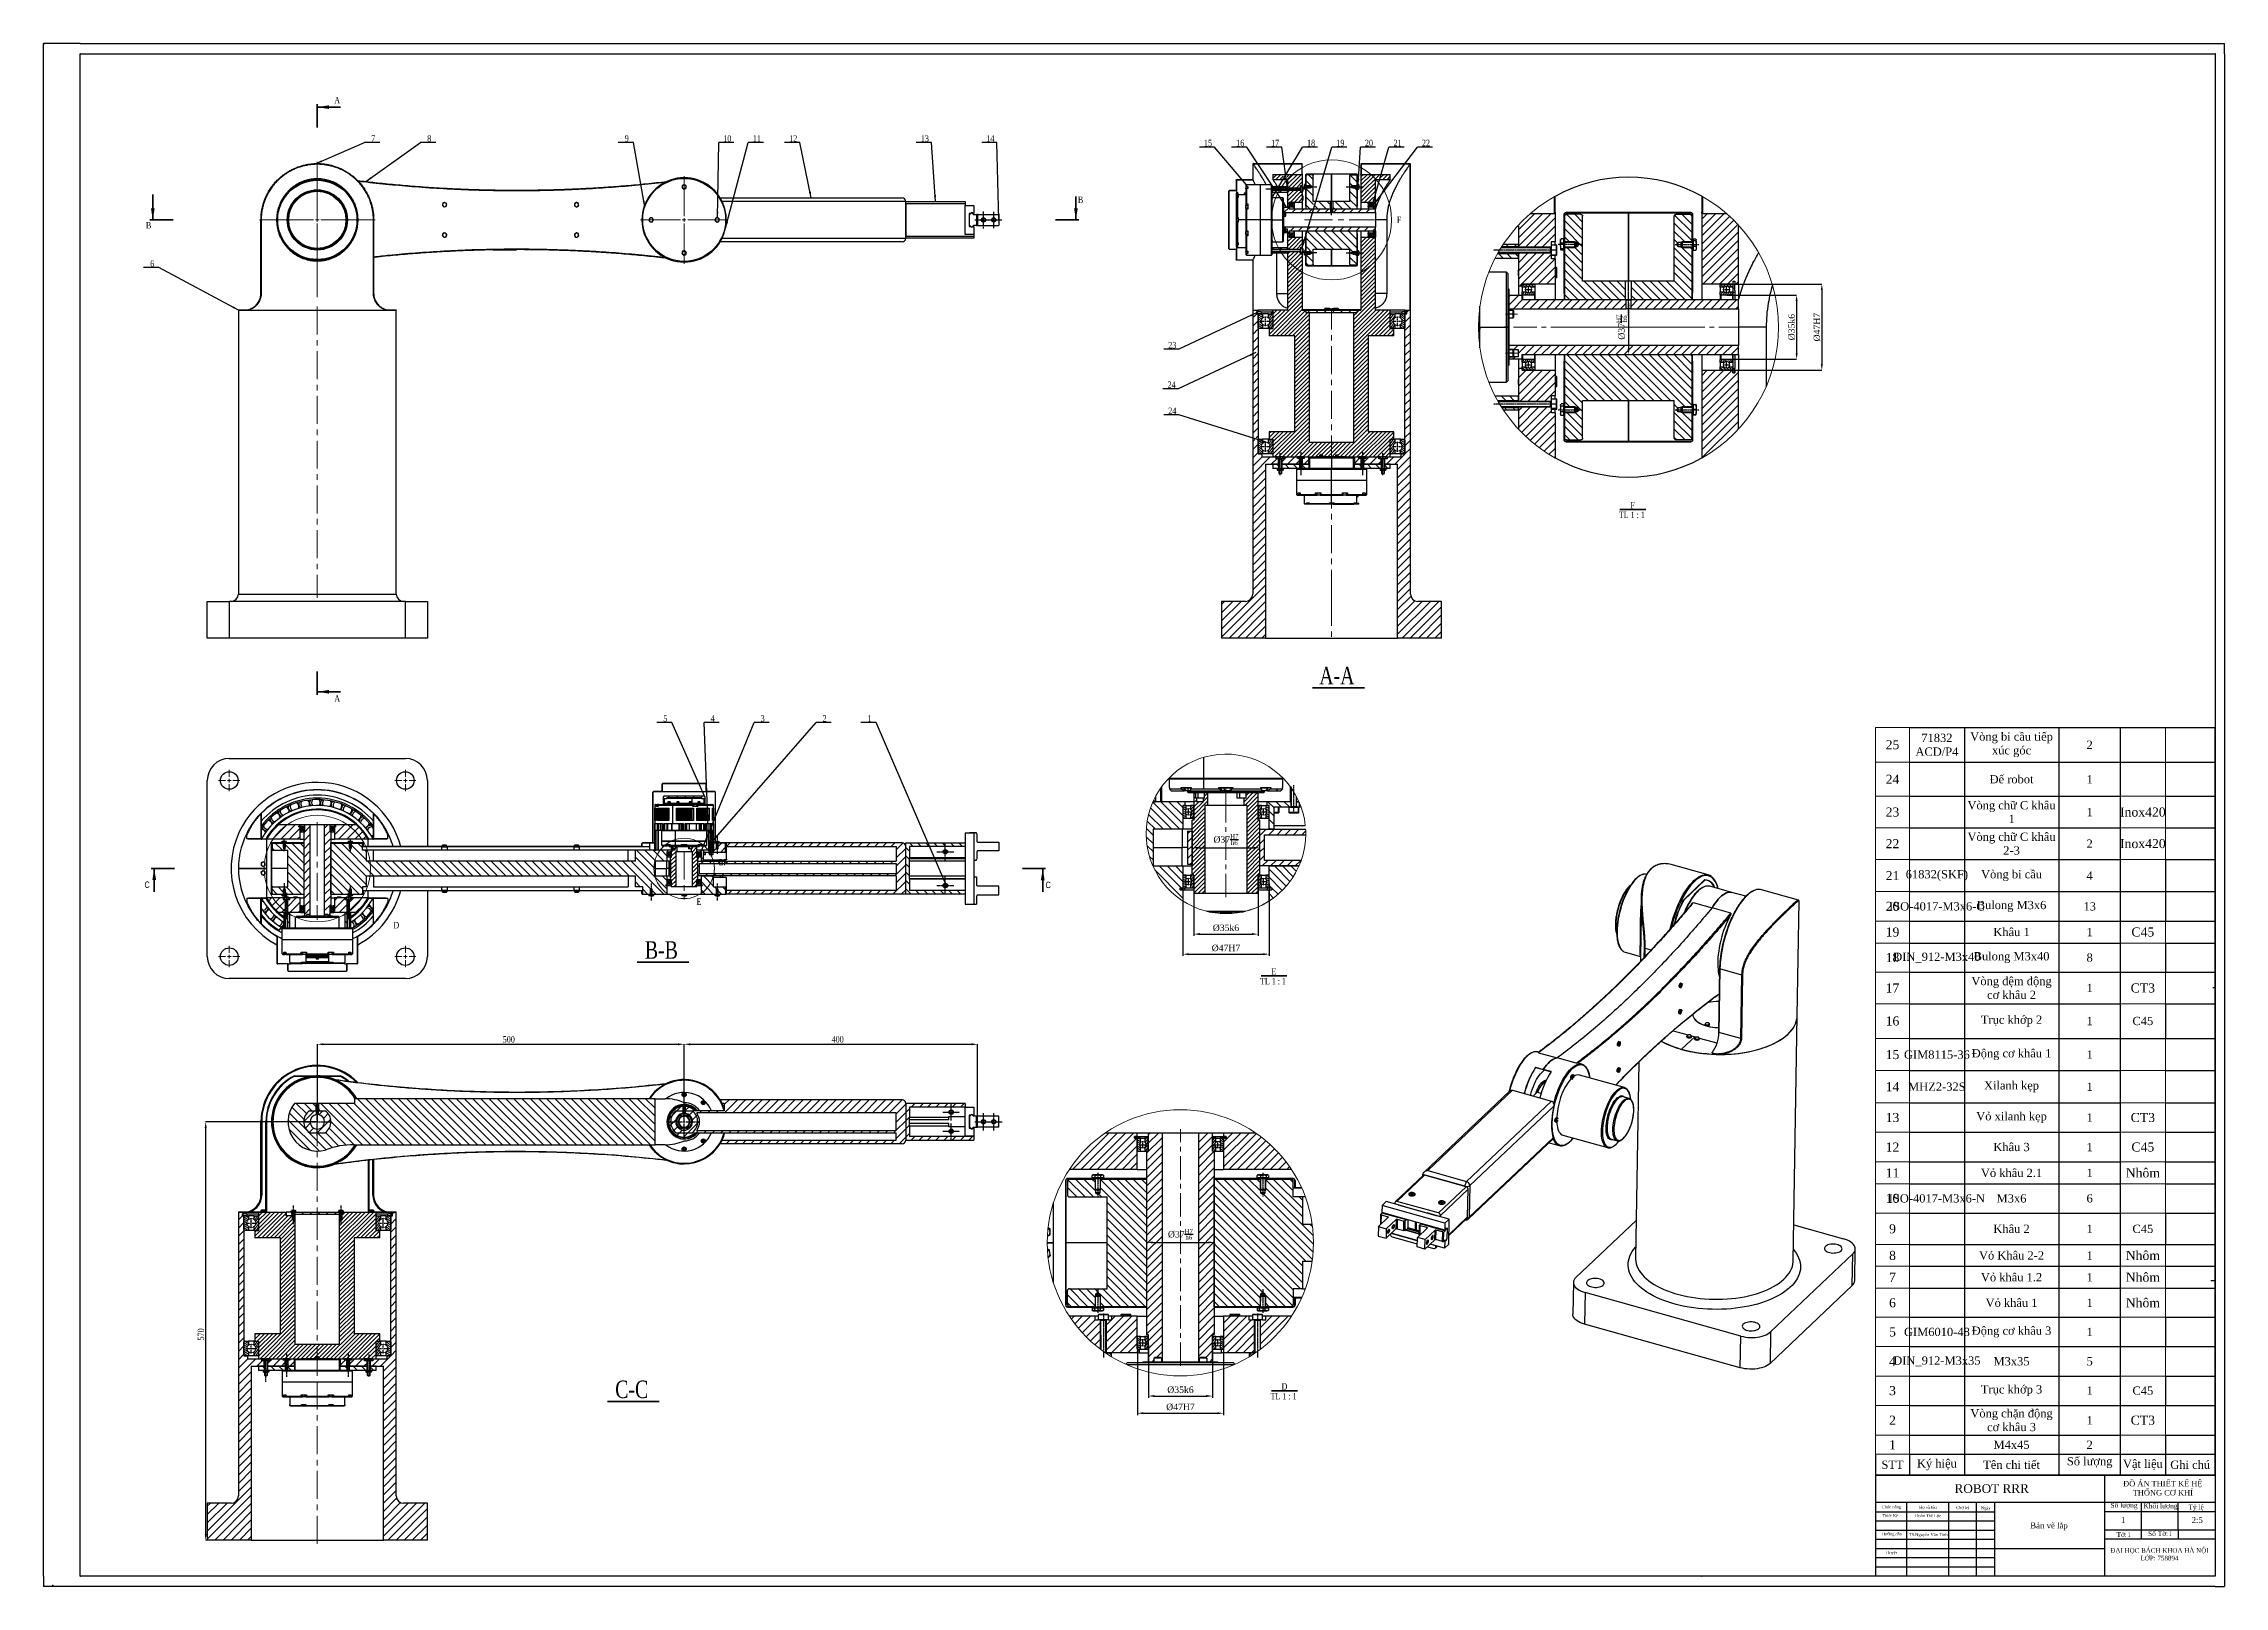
# Model space of a CAD drawing. Header units: millimetres. Extents: x -15 to 1174, y 15 to 856.
import ezdxf

# ---------------------------------------------------------------- set-up
doc = ezdxf.new("R2010")
doc.units = ezdxf.units.MM
doc.header["$PDSIZE"] = -1
for name, pattern in [('CENTER2', [1.125, 0.75, -0.125, 0.125, -0.125]), ('CENTERX2', [20.32, 12.7, -2.54, 2.54, -2.54]), ('SLD-Solid', [0])]:
    doc.linetypes.add(name, pattern=pattern)
doc.layers.get('0').update_dxf_attribs({"lineweight": 25})
doc.layers.add('netmanh', color=7, linetype='Continuous', lineweight=15)
doc.layers.add('netthuong', color=7, linetype='Continuous', lineweight=25)
doc.styles.add('SLDTEXTSTYLE0', font='TXT', dxfattribs={"width": 0.75})
doc.styles.add('SLDTEXTSTYLE1', font='TXT', dxfattribs={"width": 0.605})
doc.styles.add('SLDTEXTSTYLE2', font='TXT', dxfattribs={"width": 0.605, "bigfont": 'bigfont'})
doc.styles.add('SLDTEXTSTYLE3', font='TXT', dxfattribs={"width": 0.681818})
doc.dimstyles.new('ISO-25', dxfattribs={"dimtxt": 2.5, "dimasz": 2.5, "dimexe": 1.25, "dimexo": 0.625, "dimtad": 1, "dimtxsty": 'Standard', "dimcen": 2.5, "dimadec": 0, "dimazin": 0, "dimtfac": 1, "dimtmove": 0, "dimatfit": 3, "dimfxl": 1, "dimarcsym": 0})
doc.dimstyles.new('SLDDIMSTYLE0', dxfattribs={"dimtxt": 0.18, "dimasz": 3.302, "dimexe": 0, "dimexo": 0.0625, "dimgap": 0, "dimtad": 0, "dimtih": 1, "dimtoh": 1, "dimdec": 0, "dimrnd": 1e-09, "dimzin": 0, "dimdsep": 46, "dimtxsty": 'Standard', "dimsah": 1, "dimcen": 0.09, "dimadec": 0, "dimazin": 0, "dimtfac": 3.302, "dimtdec": 0, "dimtofl": 0, "dimtmove": 0, "dimatfit": 3, "dimfxl": 1, "dimfrac": 2, "dimtolj": 1, "dimtzin": 0, "dimarcsym": 0})
doc.dimstyles.new('SLDDIMSTYLE1', dxfattribs={"dimtxt": 3.5, "dimasz": 3.302, "dimexe": 0, "dimexo": 0.0625, "dimgap": 0.875, "dimtad": 1, "dimlfac": 2.5, "dimrnd": 1e-09, "dimzin": 4, "dimdsep": 46, "dimtxsty": 'SLDTEXTSTYLE0', "dimsah": 1, "dimcen": 0.09, "dimadec": 0, "dimazin": 1, "dimtfac": 1, "dimtofl": 0, "dimtmove": 0, "dimatfit": 3, "dimfxl": 1, "dimfrac": 2, "dimtolj": 1, "dimtzin": 12, "dimarcsym": 0})
pattern_1 = [(55, (-5e-08, 7.8276), (-0.7802423, 0.5463316), [])]
pattern_2 = [(55, (-4.25005, 18.7105), (-0.7802423, 0.5463316), [])]
pattern_3 = [(55, (0, 13.8921), (-0.7802423, 0.54633156), [])]
pattern_4 = [(55, (-42.28075, 8.2669), (-0.7802423, 0.54633156), [])]
pattern_5 = [(145, (0, 13.8921), (-0.54633156, -0.7802423), [])]
pattern_6 = [(145, (-5e-08, 7.8276), (-0.5463316, -0.7802423), [])]
pattern_7 = [(145, (-4.25005, 18.7105), (-0.5463316, -0.7802423), [])]

msp = doc.modelspace()

# ---------------------------------------------------------------- texts
at = {"color": 7, "linetype": 'Continuous', "char_height": 3.5, "attachment_point": 1, "style": 'SLDTEXTSTYLE0'}
for s, insert in [('{\\fTimes New Roman|b0|i0|c0|p18;A}', (143.6421, 826.884)), ('{\\fTimes New Roman|b0|i0|c0|p18;B}', (549.0653, 772.5766)), ('{\\fTimes New Roman|b0|i0|c0|p18;B}', (40.9396, 758.6845)), ('{\\fTimes New Roman|b0|i0|c0|p18;A}', (143.6421, 500.7771)), ('C', (40.1636, 399.2107)), ('C', (531.4212, 399.1044))]:
    msp.add_mtext(s, dxfattribs=dict(at, insert=insert))
at = {"color": 7, "linetype": 'Continuous', "lineweight": 0, "attachment_point": 2}
for s, insert, char_height, width, style in [('{\\fTimes New Roman|b0|i0|c0|p18;7}', (164.8666, 805.9895), 3.5, 1.459174, 'SLDTEXTSTYLE0'), ('{\\fTimes New Roman|b0|i0|c0|p18;8}', (195.4079, 805.9895), 3.5, 1.459174, 'SLDTEXTSTYLE0'), ('{\\fTimes New Roman|b0|i0|c0|p18;9}', (303.1272, 805.9895), 3.5, 1.459174, 'SLDTEXTSTYLE0'), ('{\\fTimes New Roman|b0|i0|c0|p18;10}', (357.9079, 805.9895), 3.5, 1.459174, 'SLDTEXTSTYLE0'), ('{\\fTimes New Roman|b0|i0|c0|p18;11}', (374.0161, 805.9895), 3.5, 1.459174, 'SLDTEXTSTYLE0'), ('{\\fTimes New Roman|b0|i0|c0|p18;12}', (393.8489, 805.9895), 3.5, 1.459174, 'SLDTEXTSTYLE0'), ('{\\fTimes New Roman|b0|i0|c0|p18;13}', (465.6272, 805.9895), 3.5, 1.459174, 'SLDTEXTSTYLE0'), ('{\\fTimes New Roman|b0|i0|c0|p18;14}', (501.3231, 805.9895), 3.5, 1.459174, 'SLDTEXTSTYLE0'), ('{\\fTimes New Roman|b0|i0|c0|p18;15}', (620.0087, 803.541), 3.5, 1.459174, 'SLDTEXTSTYLE0'), ('{\\fTimes New Roman|b0|i0|c0|p18;16}', (637.5345, 803.541), 3.5, 1.459174, 'SLDTEXTSTYLE0'), ('{\\fTimes New Roman|b0|i0|c0|p18;17}', (656.6066, 803.541), 3.5, 1.459174, 'SLDTEXTSTYLE0'), ('{\\fTimes New Roman|b0|i0|c0|p18;18}', (676.2068, 803.541), 3.5, 1.459174, 'SLDTEXTSTYLE0'), ('{\\fTimes New Roman|b0|i0|c0|p18;19}', (692.1862, 803.541), 3.5, 1.459174, 'SLDTEXTSTYLE0'), ('{\\fTimes New Roman|b0|i0|c0|p18;20}', (707.779, 803.541), 3.5, 1.459174, 'SLDTEXTSTYLE0'), ('{\\fTimes New Roman|b0|i0|c0|p18;21}', (723.3718, 803.541), 3.5, 1.459174, 'SLDTEXTSTYLE0'), ('{\\fTimes New Roman|b0|i0|c0|p18;22}', (738.8357, 803.541), 3.5, 1.459174, 'SLDTEXTSTYLE0'), ('{\\fTimes New Roman|b0|i0|c0|p18;F}', (724.206, 761.5994), 3.5, 2.916149, 'SLDTEXTSTYLE0'), ('{\\fTimes New Roman|b0|i0|c0|p18;6}', (44.3644, 737.8194), 3.5, 1.459174, 'SLDTEXTSTYLE0'), ('{\\fTimes New Roman|b0|i0|c0|p18;23}', (600.5499, 693.3606), 3.5, 1.459174, 'SLDTEXTSTYLE0'), ('{\\fTimes New Roman|b0|i0|c0|p18;24}', (600.1554, 671.7626), 3.5, 1.459174, 'SLDTEXTSTYLE0'), ('{\\fTimes New Roman|b0|i0|c0|p18;24}', (600.5499, 657.5359), 3.5, 1.459174, 'SLDTEXTSTYLE0'), ('{\\fTimes New Roman|b0|i0|c0|p18;F}', (851.5462, 606.1373), 3.5, 2.916149, 'SLDTEXTSTYLE0'), ('{\\fTimes New Roman|b0|i0|c0|p18;5}', (324.1324, 489.8735), 3.5, 1.459174, 'SLDTEXTSTYLE0'), ('{\\fTimes New Roman|b0|i0|c0|p18;E}', (342.5198, 389.9376), 3.5, 2.916149, 'SLDTEXTSTYLE0'), ('{\\fTimes New Roman|b0|i0|c0|p18;E}', (655.886, 351.9064), 3.5, 2.916149, 'SLDTEXTSTYLE0'), ('{\\fTimes New Roman|b0|i0|c0|p18;\\W1;\\C0;1}', (1119.013, 52.7033), 3.175, 0.640292, 'SLDTEXTSTYLE1'), ('{\\fTimes New Roman|b0|i0|c0|p18;\\W1;\\C0;ĐẠI HỌC BÁCH KHOA HÀ NỘI^JLỚP: 758894}', (1138.7719, 35.7872), 2.5, 55.681353, 'SLDTEXTSTYLE2'), ('{\\fTimes New Roman|b0|i0|c0|p18;\\W1;\\C0;Tờ\\W0.605;\\C7;: 1}', (1119.1835, 44.5173), 2.645833, 9.58644, 'SLDTEXTSTYLE2'), ('{\\fTimes New Roman|b0|i0|c0|p18;\\W1;\\C0;Số Tờ\\W0.605;\\C7;: 1}', (1139, 45.0359), 2.645833, 28.904621, 'SLDTEXTSTYLE2')]:
    msp.add_mtext(s, dxfattribs=dict(at, insert=insert, char_height=char_height, width=width, style=style))
for s, insert, char_height, style in [('{\\fTimes New Roman|b0|i0|c0|p18;TL 1 : 1}', (851.1012, 600.8215), 3.5, 'SLDTEXTSTYLE3'), ('{\\fTimes New Roman|b0|i0|c0|p18;A-A}', (690.2796, 516.1653), 9.525, 'SLDTEXTSTYLE0'), ('{\\fTimes New Roman|b0|i0|c0|p18;4}', (349.9182, 489.8735), 3.5, 'SLDTEXTSTYLE0'), ('{\\fTimes New Roman|b0|i0|c0|p18;3}', (377.2378, 489.8735), 3.5, 'SLDTEXTSTYLE0'), ('{\\fTimes New Roman|b0|i0|c0|p18;2}', (411.0006, 489.8735), 3.5, 'SLDTEXTSTYLE0'), ('{\\fTimes New Roman|b0|i0|c0|p18;1}', (435.4726, 489.8735), 3.5, 'SLDTEXTSTYLE0'), ('{\\fTimes New Roman|b0|i0|c0|p18;B-B}', (321.972, 366.6343), 9.525, 'SLDTEXTSTYLE0'), ('{\\fTimes New Roman|b0|i0|c0|p18;TL 1 : 1}', (655.441, 346.5906), 3.5, 'SLDTEXTSTYLE3'), ('{\\fTimes New Roman|b0|i0|c0|p18;C-C}', (305.8021, 127.1354), 9.525, 'SLDTEXTSTYLE0'), ('{\\fTimes New Roman|b0|i0|c0|p18;TL 1 : 1}', (661.2271, 120.3738), 3.5, 'SLDTEXTSTYLE3'), ('{\\fTimes New Roman|b0|i0|c0|p18;D}', (661.6721, 125.6896), 3.5, 'SLDTEXTSTYLE0'), ('{\\fTimes New Roman|b0|i0|c0|p18;\\W1;\\C0;ĐỒ ÁN THIẾT KẾ HỆ \\PTHỐNG CƠ KHÍ}', (1140.5887, 72.4694), 3, 'SLDTEXTSTYLE2'), ('{\\fTimes New Roman|b0|i0|c0|p18;\\W1;\\C0;ROBOT RRR}', (1047.2987, 70.6437), 4.7625, 'SLDTEXTSTYLE2'), ('{\\fTimes New Roman|b0|i0|c0|p18;\\W1;\\C0;Số lượng}', (1119.4496, 60.4409), 2.645833, 'SLDTEXTSTYLE3'), ('{\\fTimes New Roman|b0|i0|c0|p18;\\W1;\\C0;Khối lượng}', (1139.3014, 60.1577), 2.645833, 'SLDTEXTSTYLE3'), ('{\\fTimes New Roman|b0|i0|c0|p18;\\W1;\\C0;Tỷ lệ}', (1158.7522, 59.4854), 2.645833, 'SLDTEXTSTYLE2'), ('{\\fTimes New Roman|b0|i0|c0|p18;\\W1;\\C0;Chức năng}', (992.5988, 59.0146), 1.6, 'SLDTEXTSTYLE2'), ('{\\fTimes New Roman|b0|i0|c0|p18;\\W1;\\C0;Thiết Kế}', (991.9277, 54.3211), 1.6, 'SLDTEXTSTYLE2'), ('{\\fTimes New Roman|b0|i0|c0|p18;\\W1;\\C0;Đoàn Thế Lộc}', (1012.6163, 54.2904), 1.6, 'SLDTEXTSTYLE2'), ('{\\fTimes New Roman|b0|i0|c0|p18;\\W1;\\C0;Họ và tên}', (1012.5249, 58.9522), 1.6, 'SLDTEXTSTYLE2'), ('{\\fTimes New Roman|b0|i0|c0|p18;\\W1;\\C0;Chữ ký}', (1031.5747, 58.65), 1.6, 'SLDTEXTSTYLE2'), ('{\\fTimes New Roman|b0|i0|c0|p18;\\W1;\\C0;Ngày}', (1044.0874, 58.5675), 1.6, 'SLDTEXTSTYLE2'), ('{\\fTimes New Roman|b0|i0|c0|p18;\\W1;\\C0;Bản vẽ lắp}', (1078.5609, 49.7507), 3.175, 'SLDTEXTSTYLE2'), ('{\\fTimes New Roman|b0|i0|c0|p18;\\W1;\\C0;2:5}', (1159.3627, 52.7033), 3.175, 'SLDTEXTSTYLE1'), ('{\\fTimes New Roman|b0|i0|c0|p18;\\W1;\\C0;Hưỡng dẫn}', (992.8633, 44.3179), 1.6, 'SLDTEXTSTYLE2'), ('{\\fTimes New Roman|b0|i0|c0|p18;\\W1;\\C0;TS.Nguyễn Văn Tình}', (1012.6857, 43.9887), 1.6, 'SLDTEXTSTYLE2'), ('{\\fTimes New Roman|b0|i0|c0|p18;\\W1;\\C0;Duyệt}', (992.6841, 34.1361), 1.6, 'SLDTEXTSTYLE2')]:
    msp.add_mtext(s, dxfattribs=dict(at, insert=insert, char_height=char_height, style=style))
at = {"color": 7, "linetype": 'Continuous', "lineweight": 18, "char_height": 3.5, "attachment_point": 1, "style": 'SLDTEXTSTYLE0'}
for s, insert in [('BF', (353.2105, 411.4889)), ('{\\fTimes New Roman|b0|i0|c0|p18;D}', (175.8708, 377.1553))]:
    msp.add_mtext(s, dxfattribs=dict(at, insert=insert))

# ---------------------------------------------------------------- blocks, each defined once
blk = doc.blocks.new('SW_CENTERMARKSYMBOL_0')
at = {"color": 0, "linetype": 'Continuous', "lineweight": 18}
for p, q in [((0, 2), (0, 31.6)), ((-2, 0), (-31.6, 0)), ((0, 0), (-1, 0)), ((0, 0), (0, 1)), ((0, 0), (0, -1)), ((0, 0), (1, 0)), ((2, 0), (31.6, 0)), ((0, -2), (0, -31.6))]:
    blk.add_line(p, q, dxfattribs=at)
blk = doc.blocks.new('SW_CENTERMARKSYMBOL_1')
at = {"color": 0, "linetype": 'Continuous', "lineweight": 18}
for p, q in [((0, 2), (0, 23.88)), ((-2, 0), (-23.88, 0)), ((0, 0), (-1, 0)), ((0, 0), (0, 1)), ((0, 0), (0, -1)), ((0, 0), (1, 0)), ((2, 0), (23.88, 0)), ((0, -2), (0, -23.88))]:
    blk.add_line(p, q, dxfattribs=at)
blk = doc.blocks.new('SW_HATCH_0')
at = {"color": 0, "linetype": 'Continuous', "lineweight": 18}
for p, q in [((-7, 254.1), (-6.9, 254)), ((-5.2, 256.8), (-5, 256.6)), ((-0.7, 256.8), (-0.5, 256.6)), ((3.8, 256.8), (3.9, 256.6)), ((6.1, 250.8), (4, 248.7)), ((8.4, 250.8), (5.6, 248)), ((9.6, 249.8), (7.8, 248)), ((8.3, 256.8), (8.4, 256.6)), ((12.9, 250.8), (11.7, 249.6)), ((15.1, 250.8), (12, 247.7)), ((17.4, 250.8), (12.2, 245.7)), ((19.6, 250.8), (12.5, 243.7)), ((12.8, 256.8), (12.9, 256.6)), ((17.3, 256.8), (17.4, 256.6)), ((19.9, 254.2), (20, 254.1)), ((23.4, 250.6), (26, 248.1)), ((26.5, 251), (26.4, 250.9)), ((35.5, 251), (35.4, 250.9)), ((36.5, 251), (36.6, 250.9)), ((41, 251), (41.1, 250.9)), ((45.5, 251), (45.6, 250.9)), ((46.1, 250.4), (49.9, 246.6)), ((52, 253.5), (52.1, 253.4)), ((53.3, 250.8), (52, 249.6)), ((55.5, 250.8), (52, 247.3)), ((57.8, 250.8), (52, 245.1)), ((60, 250.8), (52, 242.8)), ((61.9, 250.5), (52, 240.6)), ((53.2, 256.8), (53.3, 256.6)), ((57.7, 256.8), (57.8, 256.6)), ((62.2, 256.8), (62.3, 256.6)), ((64.5, 250.8), (62.5, 248.9)), ((66.7, 250.8), (63.9, 248)), ((68, 249.9), (66.2, 248)), ((66.7, 256.8), (66.8, 256.6)), ((71.2, 256.8), (71.3, 256.6)), ((75.7, 256.7), (75.8, 256.6)), ((78.9, 253.5), (79, 253.4)), ((-20, 240.2), (-19.9, 240.1)), ((-17.4, 242), (-17.3, 241.9)), ((-16, 245.2), (-15.9, 245)), ((-14.4, 248), (-14.3, 247.9)), ((-9.9, 248), (-9.8, 247.9)), ((-7, 249.6), (-6.9, 249.5)), ((4.1, 242), (3.6, 241.6)), ((6.1, 244), (5.7, 243.6)), ((8.6, 242), (7.6, 241)), ((10.8, 248.8), (10.1, 248)), ((10.6, 244), (10.2, 243.6)), ((17.7, 242.2), (12, 236.5)), ((15.4, 242.2), (12, 238.8)), ((13.2, 242.2), (12, 241)), ((12.4, 243.6), (12.3, 243.5)), ((19.2, 241.5), (13.2, 235.4)), ((20, 249), (14.5, 243.5)), ((20, 240), (15.4, 235.4)), ((20, 246.8), (16.8, 243.5)), ((19.2, 243.7), (19, 243.5)), ((22.1, 246.6), (22, 246.5)), ((22.1, 242.1), (22, 242)), ((22.1, 247.4), (26, 243.6)), ((22.1, 243), (26, 239.1)), ((22.1, 238.5), (26.1, 234.5)), ((46, 246), (47.5, 244.5)), ((46, 241.5), (49.9, 237.6)), ((48.6, 243.4), (49.9, 242.1)), ((49.9, 246.6), (50, 246.5)), ((49.9, 242.1), (50, 242)), ((60, 246.3), (52, 238.3)), ((60, 244.1), (52, 236.1)), ((59.5, 241.4), (53.6, 235.4)), ((58.8, 238.4), (55.8, 235.4)), ((78.9, 249.1), (79, 248.9)), ((78.9, 244.6), (79, 244.4)), ((78.9, 240.1), (79, 240)), ((-20, 235.7), (-19.9, 235.6)), ((-20, 231.2), (-19.9, 231.1)), ((-20, 226.7), (-19.9, 226.6)), ((12.8, 232.8), (10, 230)), ((12.8, 235.1), (12.8, 235)), ((16.5, 232), (14.5, 230)), ((20, 237.8), (17.7, 235.4)), ((21, 232), (19, 230)), ((20, 235.5), (19.9, 235.4)), ((22.1, 237.6), (22, 237.5)), ((22.1, 234), (24.1, 232)), ((25.4, 231.9), (23.5, 230)), ((26.9, 233.7), (28.5, 232)), ((30, 232), (28, 230)), ((29, 236), (33, 232)), ((34.5, 232), (32.5, 230)), ((33.5, 236), (35.4, 234.2)), ((36.6, 233), (37.5, 232)), ((39, 232), (37, 230)), ((38, 236), (42, 232)), ((43.5, 232), (41.5, 230)), ((42.5, 236), (46.5, 232)), ((47.9, 232), (45.9, 230)), ((46, 237), (49.9, 233.2)), ((49.9, 237.6), (50, 237.5)), ((52.4, 232), (50.4, 230)), ((56.9, 232), (54.9, 230)), ((60, 237.4), (59.4, 236.7)), ((60, 230.6), (59.4, 230)), ((78.9, 235.6), (79, 235.5)), ((78.9, 231.1), (79, 231)), ((78.9, 226.6), (79, 226.5)), ((-20, 222.2), (-19.9, 222.1)), ((-20, 217.7), (-19.9, 217.6)), ((11, 222), (10.1, 221.1)), ((12.7, 217), (12, 216.3)), ((16.8, 216.6), (12, 211.8)), ((14.6, 216.6), (12, 214.1)), ((19.1, 216.6), (12.4, 209.9)), ((12.8, 219.3), (12.5, 219)), ((15.5, 222), (13.5, 220)), ((20, 215.3), (14.6, 209.9)), ((20, 222), (18, 220)), ((22.1, 215.2), (22, 215.1)), ((22.1, 216), (28.1, 210)), ((23, 219.6), (32.6, 210)), ((24.5, 222), (23.3, 220.9)), ((29, 222), (27, 220)), ((27.1, 220), (37.1, 210)), ((33.5, 222), (31.5, 220)), ((31.6, 220), (41.6, 210)), ((37.9, 222), (35.9, 220)), ((36.1, 220), (47.5, 208.6)), ((42.4, 222), (40.4, 220)), ((40.5, 220), (49.9, 210.7)), ((46.9, 222), (44.9, 220)), ((45, 220), (49.9, 215.2)), ((51.4, 222), (49.4, 220)), ((49.5, 220), (49.9, 219.7)), ((49.9, 215.2), (50, 215.1)), ((57.2, 216.6), (52, 211.4)), ((55, 216.6), (52, 213.6)), ((52.7, 216.6), (52, 215.9)), ((58.9, 216), (52, 209.2)), ((60, 214.9), (52, 206.9)), ((55.9, 222), (53.9, 220)), ((60, 221.6), (58.4, 220)), ((59.5, 216.6), (59.2, 216.4)), ((78.9, 222.1), (79, 222)), ((78.9, 217.6), (79, 217.5)), ((-20, 213.2), (-19.9, 213.1)), ((-16.9, 210.2), (-16.8, 210)), ((-16, 209.2), (-15.9, 209.1)), ((-16, 204.7), (-15.9, 204.6)), ((-15.4, 204.2), (-15.3, 204)), ((-10.9, 204.2), (-10.8, 204)), ((4.5, 211), (3.6, 210.1)), ((6.4, 208.4), (6, 208)), ((9, 211), (8, 210)), ((10.9, 208.4), (10.5, 208)), ((17.7, 208.6), (12, 202.8)), ((15.5, 208.6), (12, 205.1)), ((13.2, 208.6), (12, 207.3)), ((19.2, 207.8), (12, 200.6)), ((20, 206.3), (12, 198.3)), ((20, 204.1), (12, 196.1)), ((20, 213.1), (16.8, 209.9)), ((19.2, 210), (19.1, 209.9)), ((22.1, 210.7), (22, 210.6)), ((22.1, 206.2), (22, 206.1)), ((22.1, 211.5), (26, 207.6)), ((22.1, 207), (26, 203.2)), ((22.1, 202.5), (23.2, 201.4)), ((46, 205.6), (49.9, 201.7)), ((48.7, 207.4), (49.9, 206.2)), ((49.9, 210.7), (50, 210.6)), ((49.9, 206.2), (50, 206.1)), ((60, 212.7), (52, 204.7)), ((60, 210.4), (52, 202.4)), ((60, 208.2), (52, 200.2)), ((60, 205.9), (52, 197.9)), ((60, 203.7), (52, 195.7)), ((78.9, 213.1), (79, 213)), ((78.9, 208.6), (79, 208.5)), ((78.9, 204.2), (79, 204)), ((-7, 200.2), (-6.9, 200.1)), ((-7, 195.7), (-6.9, 195.6)), ((-7, 191.3), (-6.9, 191.1)), ((20, 201.9), (12, 193.9)), ((20, 199.6), (12, 191.6)), ((20, 197.4), (12, 189.4)), ((20, 195.1), (12, 187.1)), ((20, 192.9), (12, 184.9)), ((20, 190.6), (12, 182.6)), ((22.1, 201.7), (22, 201.6)), ((26, 201.2), (25.9, 201)), ((30.5, 201.2), (30.4, 201)), ((35, 201.2), (34.9, 201)), ((37, 201.2), (37.1, 201)), ((41.5, 201.2), (41.6, 201)), ((46, 201.2), (46.1, 201)), ((49.9, 201.7), (50, 201.6)), ((60, 201.4), (52, 193.4)), ((60, 199.2), (52, 191.2)), ((60, 196.9), (52, 188.9)), ((60, 194.7), (52, 186.7)), ((60, 192.5), (52, 184.5)), ((78.9, 199.7), (79, 199.5)), ((78.9, 195.2), (79, 195.1)), ((78.9, 190.7), (79, 190.6)), ((-7, 186.8), (-6.9, 186.6)), ((-7, 182.3), (-6.9, 182.2)), ((20, 181.6), (2, 163.6)), ((20, 179.4), (3.4, 162.8)), ((20, 183.9), (4, 167.9)), ((20, 188.4), (12, 180.4)), ((20, 186.1), (12, 178.1)), ((60, 183.5), (48, 171.5)), ((60, 181.2), (48, 169.2)), ((60, 179), (48, 167)), ((60, 190.2), (52, 182.2)), ((60, 188), (52, 180)), ((60, 185.7), (52, 177.7)), ((78.9, 186.2), (79, 186.1)), ((78.9, 181.7), (79, 181.6)), ((-7, 177.8), (-6.9, 177.7)), ((-4.8, 174.8), (-7, 172.6)), ((-4, 171.1), (-7, 168.1)), ((-4, 166.6), (-7, 163.6)), ((-5, 175.8), (-4.1, 174.8)), ((2.9, 166.8), (2, 165.9)), ((10.7, 176.8), (4, 170.1)), ((8.5, 176.8), (4, 172.4)), ((6.2, 176.8), (4, 174.6)), ((20, 177.2), (5.7, 162.8)), ((21.9, 176.8), (7.9, 162.8)), ((23, 175.6), (10.2, 162.8)), ((24, 174.4), (12.4, 162.8)), ((24, 172.2), (14.7, 162.8)), ((24, 169.9), (16, 161.9)), ((24, 167.7), (16, 159.7)), ((24.2, 176.8), (23, 175.6)), ((28.7, 176.8), (27.5, 175.6)), ((33.2, 176.8), (32, 175.6)), ((37.6, 176.8), (36.4, 175.6)), ((42.1, 176.8), (40.9, 175.6)), ((46.6, 176.8), (45.4, 175.6)), ((66.8, 176.8), (48, 158)), ((64.6, 176.8), (48, 160.3)), ((62.3, 176.8), (48, 162.5)), ((60.1, 176.8), (48, 164.7)), ((68, 175.8), (48, 155.8)), ((49.9, 175.6), (48, 173.7)), ((50, 175.7), (49.9, 175.6)), ((51.1, 176.8), (50, 175.7)), ((68, 173.5), (57.3, 162.8)), ((68, 171.3), (59.6, 162.8)), ((68, 169), (61.8, 162.8)), ((68.1, 166.8), (64.1, 162.8)), ((70, 166.5), (66.3, 162.8)), ((75.8, 175.8), (76.8, 174.8)), ((76.1, 174.8), (76, 174.8)), ((79, 173.3), (76, 170.3)), ((79, 168.8), (76, 165.8)), ((78.1, 176.8), (77, 175.8)), ((78.9, 177.2), (79, 177.1)), ((-4, 162.1), (-7, 159.1)), ((-4, 157.6), (-7, 154.6)), ((24, 165.4), (16, 157.4)), ((24, 163.2), (16, 155.2)), ((24, 160.9), (16, 152.9)), ((24, 158.7), (16, 150.7)), ((24, 156.5), (16, 148.5)), ((56, 161.5), (48, 153.5)), ((56, 159.3), (48, 151.3)), ((56, 157), (48, 149)), ((56, 154.8), (48, 146.8)), ((70, 164.3), (68.5, 162.8)), ((79, 164.3), (76, 161.3)), ((79, 159.8), (76, 156.8)), ((79, 155.3), (76, 152.3)), ((-4, 153.2), (-7, 150.2)), ((-4, 148.7), (-7, 145.7)), ((-4, 144.2), (-7, 141.2)), ((24, 154.2), (16, 146.2)), ((24, 152), (16, 144)), ((24, 149.7), (16, 141.7)), ((24, 147.5), (16, 139.5)), ((24, 145.2), (16, 137.2)), ((24, 143), (16, 135)), ((56, 152.5), (48, 144.5)), ((56, 150.3), (48, 142.3)), ((56, 148), (48, 140)), ((56, 145.8), (48, 137.8)), ((56, 143.6), (48, 135.6)), ((79, 150.8), (76, 147.8)), ((79, 146.4), (76, 143.4)), ((-4, 139.7), (-7, 136.7)), ((-4, 135.2), (-7, 132.2)), ((24, 140.7), (16, 132.7)), ((24, 138.5), (16, 130.5)), ((24, 136.3), (16, 128.3)), ((24, 134), (16, 126)), ((24, 131.8), (16, 123.8)), ((56, 141.3), (48, 133.3)), ((56, 139.1), (48, 131.1)), ((56, 136.8), (48, 128.8)), ((56, 134.6), (48, 126.6)), ((56, 132.3), (48, 124.3)), ((79, 141.9), (76, 138.9)), ((79, 137.4), (76, 134.4)), ((79, 132.9), (76, 129.9)), ((-4, 130.7), (-7, 127.7)), ((-4, 126.2), (-7, 123.2)), ((-4, 121.7), (-7, 118.7)), ((24, 129.5), (16, 121.5)), ((24, 127.3), (16, 119.3)), ((24, 125), (16, 117)), ((24, 122.8), (16, 114.8)), ((24, 120.5), (16, 112.5)), ((56, 130.1), (48, 122.1)), ((56, 127.8), (48, 119.8)), ((56, 125.6), (48, 117.6)), ((56, 123.4), (48, 115.4)), ((56, 121.1), (48, 113.1)), ((79, 128.4), (76, 125.4)), ((79, 123.9), (76, 120.9)), ((79, 119.4), (76, 116.4)), ((-4, 117.2), (-7, 114.2)), ((-4, 112.7), (-7, 109.7)), ((-4, 108.3), (-5.1, 107.2)), ((4.9, 110.4), (2, 107.5)), ((2.7, 110.4), (2, 109.8)), ((7.2, 110.4), (3.2, 106.4)), ((24, 118.3), (4, 98.3)), ((13.9, 110.4), (4, 100.5)), ((11.7, 110.4), (4, 102.8)), ((9.4, 110.4), (4, 105)), ((24, 116), (4.8, 96.8)), ((24, 113.8), (7, 96.8)), ((24, 111.6), (9.3, 96.8)), ((24, 109.3), (11.5, 96.8)), ((24, 107.1), (13.8, 96.8)), ((56, 112.1), (40.7, 96.8)), ((56.6, 110.4), (43, 96.8)), ((58.8, 110.4), (45.2, 96.8)), ((61, 110.4), (47.4, 96.8)), ((56, 118.9), (48, 110.9)), ((56, 116.6), (48, 108.6)), ((56, 114.4), (48, 106.4)), ((63.3, 110.4), (49.7, 96.8)), ((65.5, 110.4), (51.9, 96.8)), ((67.8, 110.4), (54.2, 96.8)), ((70, 110.4), (56.4, 96.8)), ((70, 108.2), (68.3, 106.4)), ((79, 114.9), (76, 111.9)), ((79, 110.4), (76, 107.4)), ((-5.9, 106.4), (-7, 105.3)), ((-4, 103.8), (-7, 100.8)), ((-4, 99.3), (-7, 96.3)), ((2.5, 96.8), (-7, 87.3)), ((-1.9, 96.8), (-7, 91.8)), ((5.9, 95.7), (3, 92.8)), ((11.5, 96.8), (8.9, 94.2)), ((16, 96.8), (12, 92.8)), ((24, 104.8), (16, 96.8)), ((26.3, 104.8), (18.3, 96.8)), ((28.5, 104.8), (20.5, 96.8)), ((23.6, 95.4), (21, 92.8)), ((30.8, 104.8), (22.8, 96.8)), ((33, 104.8), (25, 96.8)), ((35.2, 104.8), (27.2, 96.8)), ((37.5, 104.8), (30.7, 98.1)), ((39.7, 104.8), (31.7, 96.8)), ((42, 104.8), (34, 96.8)), ((44.2, 104.8), (36.2, 96.8)), ((46.5, 104.8), (39.5, 97.8)), ((51.1, 96), (48.4, 93.3)), ((56.4, 96.8), (53.5, 93.9)), ((60.9, 96.8), (56.9, 92.8)), ((68, 106.2), (58.7, 96.8)), ((68, 103.9), (60.9, 96.8)), ((68, 101.7), (63.2, 96.8)), ((68, 99.4), (65.4, 96.8)), ((69.9, 96.8), (65.9, 92.8)), ((68, 97.2), (67.7, 96.8)), ((76, 98.4), (70.4, 92.8)), ((79, 97), (72, 90)), ((79, 105.9), (76, 102.9)), ((79, 101.5), (76, 98.5)), ((0, 89.8), (-7, 82.8)), ((0, 85.3), (-7, 78.3)), ((4, 90.5), (4, 90.4)), ((6.1, 92.8), (7.2, 91.7)), ((10.6, 92.8), (13, 90.4)), ((15.1, 92.8), (17.5, 90.4)), ((18.5, 94.9), (16.5, 92.8)), ((19.8, 92.6), (22, 90.4)), ((48.4, 91), (48.9, 90.4)), ((51, 92.8), (52.2, 91.6)), ((55.5, 92.8), (57.9, 90.4)), ((60, 92.8), (62.4, 90.4)), ((63.1, 94.5), (61.4, 92.8)), ((64.8, 92.5), (66.9, 90.4)), ((79, 92.5), (72, 85.5)), ((79, 88), (72, 81)), ((79, 83.5), (72, 76.5)), ((0, 80.8), (-7, 73.8)), ((0, 76.3), (-7, 69.3)), ((0, 71.8), (-7, 64.8)), ((79, 79), (72, 72)), ((79, 74.5), (72, 67.5)), ((0, 67.4), (-7, 60.4)), ((0, 62.9), (-7, 55.9)), ((79, 70), (72, 63)), ((79, 65.5), (72, 58.5)), ((79, 61), (72, 54)), ((0, 58.4), (-7, 51.4)), ((0, 53.9), (-7, 46.9)), ((0, 49.4), (-7, 42.4)), ((79, 56.5), (72, 49.5)), ((79, 52.1), (72, 45.1)), ((79, 47.6), (72, 40.6)), ((0, 44.9), (-7, 37.9)), ((0, 40.4), (-7, 33.4)), ((0, 35.9), (-7, 28.9)), ((79, 43.1), (72, 36.1)), ((79, 38.6), (72, 31.6)), ((0, 26.9), (-24, 2.9)), ((0, 31.4), (-7, 24.4)), ((79, 34.1), (72, 27.1)), ((79, 29.6), (72, 22.6)), ((79, 25.1), (72, 18.1)), ((0, 22.5), (-24, -1.5)), ((-13.4, 18), (-24, 7.4)), ((-17.9, 18), (-24, 11.9)), ((-22.4, 18), (-24, 16.4)), ((0, 18), (-19.9, -2)), ((0, 13.5), (-15.4, -2)), ((79.2, 20.8), (72, 13.6)), ((81.3, 18.4), (72, 9.1)), ((89.9, 18), (72, 0.2)), ((85.4, 18), (72, 4.6)), ((94.4, 18), (74.4, -2)), ((96, 15.2), (78.9, -2)), ((0, 9), (-10.9, -2)), ((0, 4.5), (-6.5, -2)), ((0, 0), (-2, -2)), ((96, 10.7), (83.4, -2)), ((96, 6.2), (87.8, -2)), ((96, 1.7), (92.3, -2))]:
    blk.add_line(p, q, dxfattribs=at)
blk = doc.blocks.new('SW_HATCH_1')
at = {"color": 0, "linetype": 'Continuous', "lineweight": 18}
for p, q in [((-41.9, 61.4), (-41.6, 61.7)), ((-33.9, 64.9), (-33.7, 65)), ((-28, 66.3), (-27.9, 66.4)), ((-23, 66.8), (-22.8, 67)), ((-18.5, 66.8), (-18.4, 66.9)), ((-14.4, 66.4), (-14.3, 66.5)), ((-10.7, 65.6), (-10.6, 65.7)), ((-7.2, 64.6), (-7.1, 64.7)), ((-4, 63.4), (-3.9, 63.5)), ((-0.9, 61.9), (-0.8, 62)), ((1.9, 60.3), (2, 60.4)), ((162.2, 65.4), (162.1, 65.5)), ((162.2, 63.1), (162.1, 63.3)), ((162.2, 60.9), (162.1, 61)), ((164, 65.9), (163.9, 66)), ((166.2, 65.9), (166.1, 66)), ((167.2, 69.4), (167.1, 69.5)), ((167.2, 67.1), (167.1, 67.2)), ((167.7, 59.9), (168.2, 60.4)), ((168.6, 70.3), (168.4, 70.4)), ((170.6, 62.8), (171.2, 63.4)), ((170.8, 70.3), (170.7, 70.4)), ((173, 70.3), (172.9, 70.4)), ((175.1, 62.8), (175.7, 63.4)), ((175.3, 70.3), (175.2, 70.4)), ((177.5, 70.3), (177.4, 70.4)), ((179.5, 62.8), (180.1, 63.4)), ((179.8, 70.3), (179.7, 70.4)), ((182, 70.3), (181.9, 70.4)), ((184, 62.8), (184.6, 63.4)), ((184.3, 70.3), (184.1, 70.4)), ((186.5, 70.3), (186.4, 70.4)), ((188.5, 62.8), (189.1, 63.4)), ((188.8, 70.3), (188.6, 70.4)), ((190, 59.8), (190.5, 60.3)), ((193.2, 65.9), (193, 66)), ((195.4, 65.9), (195.3, 66)), ((196.1, 65.2), (196, 65.3)), ((196.1, 62.9), (196, 63.1)), ((196.1, 60.7), (196, 60.8)), ((-51.6, 51.7), (-51.5, 51.8)), ((-46.2, 43.6), (-41.8, 48)), ((-45.3, 40), (-37.3, 48)), ((-40.8, 40), (-32.8, 48)), ((-16.9, 46), (-14.9, 48)), ((-11.5, 42.4), (-5.9, 48)), ((-11.2, 47.2), (-10.4, 48)), ((-9.4, 40), (-1.4, 48)), ((4.6, 58.5), (4.7, 58.6)), ((7.1, 56.5), (7.2, 56.6)), ((9.4, 54.3), (9.5, 54.4)), ((9.7, 50.1), (9.8, 50.2)), ((162.2, 58.7), (162.1, 58.8)), ((162.2, 56.4), (162.1, 56.5)), ((162.2, 54.2), (162.1, 54.3)), ((162.2, 51.9), (162.1, 52)), ((162.2, 49.7), (162.1, 49.8)), ((196.1, 58.4), (196, 58.6)), ((196.1, 56.2), (196, 56.3)), ((196.1, 54), (196, 54.1)), ((196.1, 49.5), (196, 49.6)), ((-51.6, 47.2), (-51.5, 47.3)), ((-51.6, 42.7), (-51.5, 42.8)), ((-49.8, 40), (-49.7, 40.1)), ((-45.8, 37.7), (-45.9, 37.7)), ((-43.8, 37.9), (-43.9, 38)), ((-39.9, 34), (-43.8, 37.9)), ((-41.5, 37.9), (-41.6, 38)), ((-28.3, 26.9), (-38.3, 36.9)), ((-37, 37.9), (-37.1, 38)), ((-36.3, 40), (-30.3, 46)), ((-34.8, 37.9), (-34.9, 38)), ((-28.3, 31.4), (-34.8, 37.9)), ((-32.5, 37.9), (-32.7, 38)), ((-31.8, 40), (-30.3, 41.5)), ((-30.3, 37.9), (-30.4, 38)), ((-28.3, 35.9), (-30.3, 37.9)), ((-28.3, 43.5), (-24.9, 46.9)), ((-28.3, 39.1), (-24.9, 42.5)), ((-28.3, 34.6), (-24.9, 38)), ((-16.9, 41.5), (-13.9, 44.5)), ((-16.9, 37), (-13.5, 40.4)), ((-16.9, 32.5), (-13.5, 35.9)), ((-12.3, 37.9), (-12.5, 38)), ((5.7, 19.9), (-12.3, 37.9)), ((-11.6, 46.8), (-11.2, 47.2)), ((-10.1, 37.9), (-10.2, 38)), ((-7.8, 37.9), (-8, 38)), ((10, 20), (-7.8, 37.9)), ((-5.6, 37.9), (-5.7, 38)), ((-4.9, 40), (1.7, 46.6)), ((5.7, 28.8), (-2.3, 36.8)), ((-1.1, 37.9), (-1.2, 38)), ((-0.4, 40), (3.9, 44.3)), ((1.1, 37.9), (1, 38)), ((3.7, 35.3), (1.1, 37.9)), ((3.4, 37.9), (3.3, 38)), ((4.1, 37.2), (4, 37.3)), ((4.1, 40), (5.8, 41.7)), ((5.4, 35.9), (5.3, 36)), ((7.6, 35.9), (7.5, 36)), ((8.6, 40), (8.7, 40.1)), ((9.7, 45.6), (9.8, 45.7)), ((9.7, 41.1), (9.8, 41.2)), ((9.9, 35.9), (9.8, 36)), ((12.1, 35.9), (12, 36)), ((14.4, 35.9), (14.2, 36)), ((16.6, 35.9), (16.5, 36)), ((18.9, 35.9), (18.7, 36)), ((21.1, 35.9), (21, 36)), ((23.3, 35.9), (23.2, 36)), ((25.6, 35.9), (25.5, 36)), ((27.8, 35.9), (27.7, 36)), ((30.1, 35.9), (30, 36)), ((32.3, 35.9), (32.2, 36)), ((34.6, 35.9), (34.5, 36)), ((36.8, 35.9), (36.7, 36)), ((39.1, 35.9), (38.9, 36)), ((41.3, 35.9), (41.2, 36)), ((43.6, 35.9), (43.4, 36)), ((45.8, 35.9), (45.7, 36)), ((48, 35.9), (47.9, 36)), ((50.3, 35.9), (50.2, 36)), ((52.5, 35.9), (52.4, 36)), ((54.8, 35.9), (54.7, 36)), ((57, 35.9), (56.9, 36)), ((59.3, 35.9), (59.1, 36)), ((61.5, 35.9), (61.4, 36)), ((63.8, 35.9), (63.6, 36)), ((66, 35.9), (65.9, 36)), ((68.2, 35.9), (68.1, 36)), ((70.5, 35.9), (70.4, 36)), ((72.7, 35.9), (72.6, 36)), ((75, 35.9), (74.9, 36)), ((77.2, 35.9), (77.1, 36)), ((79.5, 35.9), (79.4, 36)), ((81.7, 35.9), (81.6, 36)), ((84, 35.9), (83.8, 36)), ((86.2, 35.9), (86.1, 36)), ((88.5, 35.9), (88.3, 36)), ((90.7, 35.9), (90.6, 36)), ((92.9, 35.9), (92.8, 36)), ((95.2, 35.9), (95.1, 36)), ((97.4, 35.9), (97.3, 36)), ((99.7, 35.9), (99.6, 36)), ((101.9, 35.9), (101.8, 36)), ((104.2, 35.9), (104, 36)), ((106.4, 35.9), (106.3, 36)), ((108.7, 35.9), (108.5, 36)), ((110.9, 35.9), (110.8, 36)), ((113.1, 35.9), (113, 36)), ((115.4, 35.9), (115.3, 36)), ((117.6, 35.9), (117.5, 36)), ((119.9, 35.9), (119.8, 36)), ((122.1, 35.9), (122, 36)), ((124.4, 35.9), (124.3, 36)), ((126.6, 35.9), (126.5, 36)), ((128.9, 35.9), (128.7, 36)), ((131.1, 35.9), (131, 36)), ((133.4, 35.9), (133.2, 36)), ((135.6, 35.9), (135.5, 36)), ((137.8, 35.9), (137.7, 36)), ((140.1, 35.9), (140, 36)), ((142.3, 35.9), (142.2, 36)), ((144.6, 35.9), (144.5, 36)), ((146.8, 35.9), (146.7, 36)), ((149.1, 35.9), (148.9, 36)), ((151.3, 35.9), (151.2, 36)), ((153.6, 35.9), (153.4, 36)), ((155.8, 35.9), (155.7, 36)), ((156.2, 37.7), (156.1, 37.8)), ((158.3, 37.9), (158.2, 38)), ((162.2, 47.4), (162.1, 47.5)), ((162.2, 45.2), (162.1, 45.3)), ((162.2, 42.9), (162.1, 43.1)), ((162.2, 40.7), (162.1, 40.8)), ((162.2, 38.4), (162.1, 38.6)), ((163.1, 44.1), (163.7, 44.7)), ((163.1, 41.9), (163.7, 42.5)), ((163.1, 39.6), (163.7, 40.2)), ((163.1, 37.4), (163.7, 38)), ((163.1, 35.1), (163.7, 35.7)), ((164.9, 43.7), (165.1, 43.9)), ((164.9, 41.4), (165.1, 41.6)), ((164.9, 39.2), (165.1, 39.4)), ((164.9, 36.9), (165.1, 37.1)), ((174.4, 35.2), (175.1, 35.9)), ((183.5, 35.3), (184.2, 36)), ((183.6, 33.2), (186.1, 35.7)), ((193.1, 42.7), (193.3, 42.9)), ((193.1, 40.4), (193.3, 40.6)), ((193.1, 38.2), (193.3, 38.4)), ((193.2, 36), (193.3, 36.1)), ((194.5, 44.1), (195.1, 44.7)), ((194.5, 41.8), (195.1, 42.4)), ((194.5, 39.6), (195.1, 40.2)), ((194.5, 37.3), (195.1, 37.9)), ((194.5, 35.1), (195.1, 35.7)), ((196.1, 47.2), (196, 47.3)), ((196.1, 45), (196, 45.1)), ((196.1, 42.7), (196, 42.9)), ((197.7, 36.1), (199.5, 37.9)), ((198.7, 37.9), (198.6, 38)), ((201, 37.9), (200.8, 38)), ((202.1, 36.7), (202, 36.9)), ((202.1, 36), (204.1, 38)), ((206.6, 36), (208.6, 38)), ((211.1, 36), (213.1, 38)), ((215.6, 36), (217.6, 38)), ((220.1, 36), (222.1, 38)), ((224.6, 36), (226.6, 38)), ((229.1, 36), (231.1, 38)), ((233.6, 36), (235.6, 38)), ((238.1, 36), (240.1, 38)), ((242.5, 36), (244.5, 38)), ((247, 36), (249, 38)), ((251.5, 36), (253.5, 38)), ((256, 36), (258, 38)), ((260.5, 36), (262.5, 38)), ((265, 36), (267, 38)), ((269.5, 36), (271.5, 38)), ((274, 36), (276, 38)), ((278.5, 36), (280.5, 38)), ((283, 36), (285, 38)), ((287.4, 36), (289.4, 38)), ((291.9, 36), (293.9, 38)), ((294.7, 34.3), (298.4, 37.9)), ((303.9, 36), (301.9, 38)), ((308.3, 36), (306.3, 38)), ((312.2, 36.6), (310.8, 38)), ((317.3, 36), (315.3, 38)), ((321.8, 36), (319.8, 38)), ((326.3, 36), (324.3, 38)), ((330.8, 36), (328.8, 38)), ((-45.8, 35.4), (-45.9, 35.5)), ((-45.8, 33.2), (-45.9, 33.3)), ((-45.8, 30.9), (-45.9, 31)), ((-45.8, 28.7), (-45.9, 28.8)), ((-45.8, 26.4), (-45.9, 26.5)), ((-45.8, 24.2), (-45.9, 24.3)), ((-45.9, 23.7), (-45.8, 23.8)), ((-44.4, 34), (-45.5, 35.1)), ((-28.3, 22.4), (-36.9, 31)), ((-28.3, 17.9), (-36.9, 26.5)), ((-28.3, 30.1), (-24.9, 33.5)), ((-28.3, 25.6), (-24.9, 29)), ((-28.3, 21.1), (-24.9, 24.5)), ((-16.9, 28), (-13.5, 31.4)), ((-16.9, 23.5), (-13.5, 26.9)), ((5.7, 15.4), (-13.5, 34.6)), ((3.7, 12.9), (-13.5, 30.1)), ((2, 10.1), (-13.5, 25.6)), ((5.7, 33.3), (5, 34)), ((14.5, 20), (6.5, 28)), ((19, 20), (11, 28)), ((23.5, 20), (15.5, 28)), ((28, 20), (20, 28)), ((32.5, 20), (24.5, 28)), ((37, 20), (29, 28)), ((41.5, 20), (33.5, 28)), ((46, 20), (38, 28)), ((50.5, 20), (42.5, 28)), ((54.9, 20), (46.9, 28)), ((59.4, 20), (51.4, 28)), ((63.9, 20), (55.9, 28)), ((68.4, 20), (60.4, 28)), ((72.9, 20), (64.9, 28)), ((77.4, 20), (69.4, 28)), ((81.9, 20), (73.9, 28)), ((86.4, 20), (78.4, 28)), ((90.9, 20), (82.9, 28)), ((95.4, 20), (87.4, 28)), ((99.8, 20), (91.8, 28)), ((104.3, 20), (96.3, 28)), ((108.8, 20), (100.8, 28)), ((113.3, 20), (105.3, 28)), ((117.8, 20), (109.8, 28)), ((122.3, 20), (114.3, 28)), ((126.8, 20), (118.8, 28)), ((131.3, 20), (123.3, 28)), ((135.8, 20), (127.8, 28)), ((140.3, 20), (132.3, 28)), ((144.7, 20), (136.7, 28)), ((149.2, 20), (141.2, 28)), ((160.8, 12.9), (145.7, 28)), ((168.1, 10.1), (150.2, 28)), ((169.7, 13), (152.5, 30.2)), ((163.3, 23.9), (153.2, 34)), ((163.7, 28), (157.7, 34)), ((168.2, 28), (162.2, 34)), ((164.9, 34.7), (165.1, 34.9)), ((169.7, 31), (166.7, 34)), ((170.7, 27), (171.3, 27.6)), ((171.7, 28), (174.5, 30.8)), ((171.7, 25.8), (174.5, 28.6)), ((171.7, 23.5), (174.5, 26.3)), ((171.7, 21.3), (174.5, 24.1)), ((172.1, 35.1), (172.4, 35.5)), ((172.1, 32.9), (173.2, 34)), ((172.1, 30.7), (174.5, 33.1)), ((174.6, 33.2), (175.1, 33.7)), ((183.7, 31), (186.1, 33.4)), ((183.7, 28.8), (186.1, 31.2)), ((183.7, 26.5), (186.5, 29.3)), ((183.7, 24.3), (186.5, 27.1)), ((183.7, 22.1), (186.5, 24.9)), ((186.5, 24.9), (187.5, 25.9)), ((188.4, 26.8), (189.6, 28)), ((189.5, 29.1), (188.5, 30.1)), ((190.3, 32.8), (189.1, 34)), ((192.9, 26.8), (194.1, 28)), ((194.8, 32.8), (194.5, 33.1)), ((195.1, 33.5), (196.6, 35)), ((197.4, 26.8), (198.6, 28)), ((198.9, 32.8), (201.7, 35.6)), ((201.9, 26.8), (203.1, 28)), ((202.1, 34.5), (202, 34.6)), ((202.1, 32.2), (202, 32.4)), ((202.1, 30), (202, 30.1)), ((206.4, 26.8), (207.6, 28)), ((210.9, 26.8), (212.1, 28)), ((215.4, 26.8), (216.6, 28)), ((219.9, 26.8), (221.1, 28)), ((224.4, 26.8), (225.6, 28)), ((228.9, 26.8), (230.1, 28)), ((233.3, 26.8), (234.5, 28)), ((237.8, 26.8), (239, 28)), ((242.3, 26.8), (243.5, 28)), ((246.8, 26.8), (248, 28)), ((251.3, 26.8), (252.5, 28)), ((255.8, 26.8), (257, 28)), ((260.3, 26.8), (261.5, 28)), ((264.8, 26.8), (266, 28)), ((269.3, 26.8), (270.5, 28)), ((273.8, 26.8), (275, 28)), ((278.2, 26.8), (279.4, 28)), ((282.7, 26.8), (283.9, 28)), ((287.2, 26.8), (288.4, 28)), ((291.7, 26.8), (292.9, 28)), ((293.9, 20), (299.9, 26)), ((294.7, 29.8), (299.9, 35)), ((294.7, 25.3), (299.9, 30.5)), ((301.9, 33.5), (299.9, 35.5)), ((301.9, 29), (299.9, 31)), ((301.9, 24.5), (299.9, 26.5)), ((320.9, 33.5), (321.1, 33.7)), ((-45.9, 21.5), (-45.8, 21.6)), ((-45.9, 19.2), (-45.8, 19.3)), ((-45.9, 17), (-45.8, 17.1)), ((-45.9, 14.7), (-45.8, 14.8)), ((-45.9, 12.5), (-45.8, 12.6)), ((-42.9, 10.1), (-45.5, 12.7)), ((-39.5, 11.2), (-42.3, 14)), ((-34, 10.1), (-37.8, 14)), ((-28.3, 13.4), (-36.9, 22)), ((-29.5, 10.1), (-36.9, 17.5)), ((-28.3, 16.6), (-24.9, 20)), ((-28.3, 12.1), (-24.9, 15.5)), ((-16.9, 19), (-13.5, 22.4)), ((-16.9, 14.5), (-13.5, 17.9)), ((-16.9, 10), (-13.5, 13.4)), ((-3.5, 11.1), (-13.5, 21.1)), ((-7, 10.1), (-13.5, 16.6)), ((-11.5, 10.1), (-13.5, 12.1)), ((5.3, 12), (5.4, 12.1)), ((7.5, 12), (7.6, 12.1)), ((9.8, 12), (9.9, 12.1)), ((12, 12), (12.1, 12.1)), ((14.2, 12), (14.4, 12.1)), ((16.5, 12), (16.6, 12.1)), ((18.7, 12), (18.9, 12.1)), ((21, 12), (21.1, 12.1)), ((23.2, 12), (23.3, 12.1)), ((25.5, 12), (25.6, 12.1)), ((27.7, 12), (27.8, 12.1)), ((30, 12), (30.1, 12.1)), ((32.2, 12), (32.3, 12.1)), ((34.5, 12), (34.6, 12.1)), ((36.7, 12), (36.8, 12.1)), ((38.9, 12), (39.1, 12.1)), ((41.2, 12), (41.3, 12.1)), ((43.4, 12), (43.6, 12.1)), ((45.7, 12), (45.8, 12.1)), ((47.9, 12), (48, 12.1)), ((50.2, 12), (50.3, 12.1)), ((52.4, 12), (52.5, 12.1)), ((54.7, 12), (54.8, 12.1)), ((56.9, 12), (57, 12.1)), ((59.1, 12), (59.3, 12.1)), ((61.4, 12), (61.5, 12.1)), ((63.6, 12), (63.8, 12.1)), ((65.9, 12), (66, 12.1)), ((68.1, 12), (68.2, 12.1)), ((70.4, 12), (70.5, 12.1)), ((72.6, 12), (72.7, 12.1)), ((74.9, 12), (75, 12.1)), ((77.1, 12), (77.2, 12.1)), ((79.4, 12), (79.5, 12.1)), ((81.6, 12), (81.7, 12.1)), ((83.8, 12), (84, 12.1)), ((86.1, 12), (86.2, 12.1)), ((88.3, 12), (88.5, 12.1)), ((90.6, 12), (90.7, 12.1)), ((92.8, 12), (92.9, 12.1)), ((95.1, 12), (95.2, 12.1)), ((97.3, 12), (97.4, 12.1)), ((99.6, 12), (99.7, 12.1)), ((101.8, 12), (101.9, 12.1)), ((104, 12), (104.2, 12.1)), ((106.3, 12), (106.4, 12.1)), ((108.5, 12), (108.7, 12.1)), ((110.8, 12), (110.9, 12.1)), ((113, 12), (113.1, 12.1)), ((115.3, 12), (115.4, 12.1)), ((117.5, 12), (117.6, 12.1)), ((119.8, 12), (119.9, 12.1)), ((122, 12), (122.1, 12.1)), ((124.3, 12), (124.4, 12.1)), ((126.5, 12), (126.6, 12.1)), ((128.7, 12), (128.9, 12.1)), ((131, 12), (131.1, 12.1)), ((133.2, 12), (133.4, 12.1)), ((135.5, 12), (135.6, 12.1)), ((137.7, 12), (137.8, 12.1)), ((140, 12), (140.1, 12.1)), ((142.2, 12), (142.3, 12.1)), ((144.5, 12), (144.6, 12.1)), ((146.7, 12), (146.8, 12.1)), ((148.9, 12), (149.1, 12.1)), ((151.2, 12), (151.3, 12.1)), ((155.2, 14), (152.5, 16.7)), ((153.4, 12), (153.6, 12.1)), ((155.7, 12), (155.8, 12.1)), ((159.1, 10.1), (156.5, 12.7)), ((163.6, 10.1), (161.7, 12)), ((169.7, 17.5), (167.2, 20)), ((170.7, 22.5), (171.7, 23.5)), ((171.7, 19), (174.5, 21.8)), ((172.1, 17.2), (174.5, 19.6)), ((172.1, 14.9), (174.5, 17.3)), ((173.4, 14), (174.5, 15.1)), ((183.7, 19.8), (186.5, 22.6)), ((183.7, 17.6), (186.5, 20.4)), ((183.7, 15.3), (186.1, 17.7)), ((184.6, 14), (186.1, 15.5)), ((186.4, 18), (186.5, 18.1)), ((186.5, 20.4), (187.5, 21.4)), ((195, 10.1), (188.5, 16.7)), ((190.5, 10.1), (188.5, 12.2)), ((195.1, 14.5), (189.6, 20)), ((190.6, 20), (191.8, 21.2)), ((195.1, 19), (194.1, 20)), ((195.1, 20), (196.3, 21.2)), ((196.7, 12.9), (195.6, 14)), ((199.5, 10.1), (197.7, 11.9)), ((199.6, 20), (200.8, 21.2)), ((201.7, 12.4), (200.1, 14)), ((202, 17.9), (202.1, 18)), ((202, 15.6), (202.1, 15.8)), ((202, 13.4), (202.1, 13.5)), ((203.1, 10), (205.1, 12)), ((204.1, 20), (205.3, 21.2)), ((207.6, 10), (209.6, 12)), ((208.6, 20), (209.8, 21.2)), ((212.1, 10), (214.1, 12)), ((213.1, 20), (214.3, 21.2)), ((216.5, 10), (218.5, 12)), ((217.6, 20), (218.8, 21.2)), ((221, 10), (223, 12)), ((222.1, 20), (223.3, 21.2)), ((225.5, 10), (227.5, 12)), ((226.5, 20), (227.7, 21.2)), ((230, 10), (232, 12)), ((231, 20), (232.2, 21.2)), ((234.5, 10), (236.5, 12)), ((235.5, 20), (236.7, 21.2)), ((239, 10), (241, 12)), ((240, 20), (241.2, 21.2)), ((243.5, 10), (245.5, 12)), ((244.5, 20), (245.7, 21.2)), ((248, 10), (250, 12)), ((249, 20), (250.2, 21.2)), ((252.5, 10), (254.5, 12)), ((253.5, 20), (254.7, 21.2)), ((257, 10), (259, 12)), ((258, 20), (259.2, 21.2)), ((261.4, 10), (263.4, 12)), ((262.5, 20), (263.7, 21.2)), ((265.9, 10), (267.9, 12)), ((267, 20), (268.2, 21.2)), ((270.4, 10), (272.4, 12)), ((271.4, 20), (272.6, 21.2)), ((274.9, 10), (276.9, 12)), ((275.9, 20), (277.1, 21.2)), ((279.4, 10), (281.4, 12)), ((280.4, 20), (281.6, 21.2)), ((283.9, 10), (285.9, 12)), ((284.9, 20), (286.1, 21.2)), ((288.4, 10), (290.4, 12)), ((289.4, 20), (290.6, 21.2)), ((292.9, 10), (299.9, 17)), ((294.7, 16.3), (299.9, 21.5)), ((297.4, 10), (299.9, 12.5)), ((301.9, 20), (299.9, 22)), ((301.9, 15.5), (299.9, 17.5)), ((302.9, 10), (299.9, 13)), ((307.4, 10), (305.4, 12)), ((311.9, 10), (309.9, 12)), ((316.4, 10), (314.4, 12)), ((320.9, 10), (318.9, 12)), ((325.4, 10), (323.4, 12)), ((329.9, 10), (327.9, 12)), ((-51.6, 6.8), (-51.5, 6.9)), ((-51.6, 2.3), (-51.5, 2.4)), ((-50.5, 7.9), (-50.4, 8)), ((-47.6, 6.3), (-45.9, 8)), ((-45.9, 10.3), (-45.8, 10.3)), ((-45.7, 3.7), (-41.4, 8)), ((-43.9, 10), (-43.8, 10.1)), ((-43.5, 1.4), (-38.4, 6.5)), ((-41.6, 10), (-41.5, 10.1)), ((-40.4, 0), (-38.4, 2)), ((-37.1, 10), (-37, 10.1)), ((-37, 3.4), (-32.4, 8)), ((-35.9, 0), (-30.3, 5.6)), ((-34.9, 10), (-34.8, 10.1)), ((-32.7, 10), (-32.5, 10.1)), ((-31.4, 0), (-30.3, 1.1)), ((-30.4, 10), (-30.3, 10.1)), ((-28.3, 7.6), (-24.9, 11)), ((-27.9, 3.5), (-24.9, 6.5)), ((-27.9, -1), (-24.9, 2)), ((-16.9, 5.5), (-13.5, 8.9)), ((-16.9, 1.1), (-13.5, 4.5)), ((-12.5, 10), (-12.3, 10.1)), ((-11.5, 6.5), (-10, 8)), ((-11.5, 2), (-6, 7.5)), ((-10.2, 10), (-10.1, 10.1)), ((-9, 0), (-4.8, 4.2)), ((-8, 10), (-7.8, 10.1)), ((-5.7, 10), (-5.6, 10.1)), ((-3.4, 1.1), (3.5, 8)), ((-3.4, 5.6), (-1, 8)), ((-1.2, 10), (-1.1, 10.1)), ((0, 0), (4.4, 4.4)), ((1, 10), (1.1, 10.1)), ((3.3, 10), (3.4, 10.1)), ((4, 10.7), (4.1, 10.8)), ((7.9, 7.9), (8, 8)), ((9.7, 5.2), (9.8, 5.3)), ((9.7, 0.7), (9.8, 0.8)), ((156.1, 10.2), (156.2, 10.3)), ((158.2, 10), (158.3, 10.1)), ((162.7, 10), (162.8, 10.1)), ((164.9, 10), (165, 10.1)), ((167.2, 10), (167.3, 10.1)), ((169.4, 10), (169.5, 10.1)), ((171.6, 10), (171.8, 10.1)), ((173.9, 10), (174, 10.1)), ((176.1, 10), (176.3, 10.1)), ((178.4, 10), (178.5, 10.1)), ((180.6, 10), (180.7, 10.1)), ((182.9, 10), (183, 10.1)), ((185.1, 10), (185.2, 10.1)), ((187.4, 10), (187.5, 10.1)), ((189.6, 10), (189.7, 10.1)), ((191.9, 10), (192, 10.1)), ((194.1, 10), (194.2, 10.1)), ((198.6, 10), (198.7, 10.1)), ((200.8, 10), (201, 10.1)), ((202, 11.1), (202.1, 11.3)), ((-51.6, -2.2), (-51.5, -2.1)), ((-51.3, -6.4), (-51.2, -6.3)), ((-49, -8.6), (-48.9, -8.5)), ((-46.5, -10.6), (-46.4, -10.5)), ((-38.5, -3.3), (-38.9, -2.9)), ((-38.5, -7.8), (-38.9, -7.4)), ((-35.9, -1.4), (-36.9, -0.4)), ((-35.9, -5.9), (-36.9, -4.9)), ((-15.2, -1.7), (-13.9, -0.4)), ((-4.9, -1), (-5.9, 0)), ((-4.9, -5.5), (-5.9, -4.5)), ((-2.9, -3), (-3.3, -2.6)), ((-2.9, -7.5), (-3.3, -7.1)), ((9.7, -3.8), (9.8, -3.7)), ((-43.8, -12.4), (-43.7, -12.3)), ((-42.9, -16), (-42.8, -15.8)), ((-42.9, -20.5), (-42.8, -20.3)), ((1, -17), (1.1, -16.9)), ((1, -21.5), (1.1, -21.4)), ((-42.9, -24.9), (-42.8, -24.8)), ((-41.5, -28), (-41.4, -27.9)), ((-37.1, -28.1), (-36.9, -27.9)), ((-36.5, -32), (-36.4, -31.9)), ((-32, -32), (-31.9, -31.9)), ((-27.5, -32), (-27.4, -31.9)), ((-23, -32), (-22.9, -31.9)), ((-18.5, -32), (-18.4, -31.9)), ((-14, -32), (-13.9, -31.9)), ((-9.5, -32), (-9.4, -31.9)), ((-1.1, -28), (-0.9, -27.9)), ((1, -26), (1.1, -25.8))]:
    blk.add_line(p, q, dxfattribs=at)
blk = doc.blocks.new('SW_CENTERMARKSYMBOL_2')
at = {"color": 0, "linetype": 'Continuous', "lineweight": 18}
for p, q in [((-2, 0), (-5.8, 0)), ((0, 0), (-1, 0)), ((0, 2), (0, 5.8)), ((0, 0), (0, 1)), ((0, 0), (0, -1)), ((0, 0), (1, 0)), ((2, 0), (5.8, 0)), ((0, -2), (0, -5.8))]:
    blk.add_line(p, q, dxfattribs=at)
blk = doc.blocks.new('SW_CENTERMARKSYMBOL_3')
at = {"color": 0, "linetype": 'Continuous', "lineweight": 18}
for p, q in [((-2, 0), (-5.8, 0)), ((0, 0), (-1, 0)), ((0, 2), (0, 5.8)), ((0, 0), (0, 1)), ((0, 0), (0, -1)), ((0, 0), (1, 0)), ((2, 0), (5.8, 0)), ((0, -2), (0, -5.8))]:
    blk.add_line(p, q, dxfattribs=at)
blk = doc.blocks.new('SW_CENTERMARKSYMBOL_4')
at = {"color": 0, "linetype": 'Continuous', "lineweight": 18}
for p, q in [((-2, 0), (-5.8, 0)), ((0, 0), (-1, 0)), ((0, 2), (0, 5.8)), ((0, 0), (0, 1)), ((0, 0), (0, -1)), ((0, 0), (1, 0)), ((2, 0), (5.8, 0)), ((0, -2), (0, -5.8))]:
    blk.add_line(p, q, dxfattribs=at)
blk = doc.blocks.new('SW_CENTERMARKSYMBOL_5')
at = {"color": 0, "linetype": 'Continuous', "lineweight": 18}
for p, q in [((-2, 0), (-5.8, 0)), ((0, 0), (-1, 0)), ((0, 2), (0, 5.8)), ((0, 0), (0, 1)), ((0, 0), (0, -1)), ((0, 0), (1, 0)), ((2, 0), (5.8, 0)), ((0, -2), (0, -5.8))]:
    blk.add_line(p, q, dxfattribs=at)
blk = doc.blocks.new('SW_CENTERMARKSYMBOL_6')
at = {"color": 0, "linetype": 'Continuous', "lineweight": 18}
for p, q in [((-2, 0), (-2.2, 0)), ((0, 0), (-1, 0)), ((0, 2), (0, 2.2)), ((0, 0), (0, 1)), ((0, 0), (0, -1)), ((0, 0), (1, 0)), ((2, 0), (2.2, 0)), ((0, -2), (0, -2.2))]:
    blk.add_line(p, q, dxfattribs=at)
blk = doc.blocks.new('SW_HATCH_2')
at = {"color": 0, "linetype": 'Continuous', "lineweight": 18}
for p, q in [((57.9, 238.6), (83, 213.5)), ((62.4, 238.6), (87.5, 213.5)), ((66.9, 238.6), (92, 213.5)), ((71.4, 238.6), (96.5, 213.5)), ((75.9, 238.6), (101, 213.5)), ((80.3, 238.6), (105.5, 213.5)), ((84.8, 238.6), (110, 213.5)), ((89.3, 238.6), (114.5, 213.5)), ((93.8, 238.6), (119, 213.5)), ((98.3, 238.6), (123.4, 213.5)), ((102.8, 238.6), (127.9, 213.5)), ((107.3, 238.6), (132.4, 213.5)), ((111.8, 238.6), (136.9, 213.5)), ((116.3, 238.6), (141.4, 213.5)), ((120.8, 238.6), (145.9, 213.5)), ((125.2, 238.6), (150.4, 213.5)), ((129.7, 238.6), (154.9, 213.5)), ((134.2, 238.6), (159.4, 213.5)), ((138.7, 238.6), (163.9, 213.5)), ((143.2, 238.6), (168.4, 213.5)), ((147.7, 238.6), (172.8, 213.5)), ((152.2, 238.6), (177.3, 213.5)), ((156.7, 238.6), (181.8, 213.5)), ((161.2, 238.6), (186.3, 213.5)), ((165.7, 238.6), (190.8, 213.5)), ((170.1, 238.6), (195.3, 213.5)), ((174.6, 238.6), (199.8, 213.5)), ((179.1, 238.6), (204.3, 213.5)), ((183.6, 238.6), (208.8, 213.5)), ((188.1, 238.6), (213.3, 213.5)), ((192.6, 238.6), (217.7, 213.5)), ((197.1, 238.6), (220.2, 215.5)), ((201.6, 238.6), (220.2, 220)), ((206.1, 238.6), (220.2, 224.5)), ((210.6, 238.6), (220.2, 229)), ((215, 238.6), (220.2, 233.5)), ((219.5, 238.6), (220.2, 238)), ((256, 238), (255.8, 237.8)), ((265, 238), (257.8, 230.8)), ((260.5, 238), (257.8, 235.4)), ((269.5, 238), (262.3, 230.8)), ((274, 238), (266.8, 230.8)), ((278.5, 238), (271.3, 230.8)), ((282.9, 238), (275.7, 230.8)), ((287.4, 238), (280.2, 230.8)), ((291.9, 238), (284.7, 230.8)), ((296.4, 238), (289.2, 230.8)), ((300.9, 238), (293.7, 230.8)), ((305.4, 238), (298.2, 230.8)), ((309.9, 238), (302.7, 230.8)), ((314.4, 238), (307.2, 230.8)), ((318.9, 238), (311.7, 230.8)), ((323.4, 238), (316.2, 230.8)), ((327.8, 238), (320.6, 230.8)), ((332.3, 238), (325.1, 230.8)), ((336.8, 238), (329.6, 230.8)), ((341.3, 238), (334.1, 230.8)), ((345.8, 238), (338.6, 230.8)), ((350.3, 238), (343.1, 230.8)), ((354.8, 238), (347.6, 230.8)), ((20, 227.1), (37, 210.1)), ((20.7, 230.9), (30.4, 221.2)), ((22.1, 234), (28.7, 227.4)), ((24.5, 236), (30.1, 230.5)), ((34.5, 232), (28.6, 226.2)), ((29, 236), (33, 232)), ((33.5, 236), (35.4, 234.2)), ((43.3, 227.4), (35.9, 220)), ((36.6, 233), (37.5, 232)), ((39, 232), (36.9, 229.9)), ((38, 236), (60.6, 213.5)), ((41.9, 230.5), (39.5, 228)), ((42.5, 236), (65.1, 213.5)), ((43.4, 226.2), (56.1, 213.5)), ((47, 236), (69.6, 213.5)), ((51.5, 236), (74.1, 213.5)), ((56, 236), (78.5, 213.5)), ((229.4, 229.4), (227.8, 227.8)), ((231.5, 227), (228.8, 224.3)), ((232, 232), (229.4, 229.4)), ((234.3, 234.3), (232, 232)), ((235.5, 231), (235, 230.5)), ((238.5, 234), (236.6, 232.1)), ((240.7, 231.7), (238.7, 229.7)), ((242.7, 229.2), (240.5, 227)), ((241.4, 232.4), (240.7, 231.7)), ((243.4, 230), (242.7, 229.2)), ((244.4, 226.4), (243.4, 225.4)), ((245.5, 232), (244.3, 230.8)), ((250, 232), (248.8, 230.8)), ((254.5, 232), (253.3, 230.8)), ((356.8, 235.6), (351.6, 230.4)), ((356.8, 231.1), (351.6, 225.9)), ((356.8, 226.6), (351.6, 221.4)), ((357.3, 236), (356.8, 235.6)), ((358.8, 233.1), (356.8, 231.1)), ((358.8, 228.6), (356.8, 226.6)), ((361.8, 236), (359.8, 234)), ((366.3, 236), (364.3, 234)), ((370.7, 236), (368.7, 234)), ((375.2, 236), (373.2, 234)), ((379.7, 236), (377.7, 234)), ((384.2, 236), (382.2, 234)), ((388.7, 236), (386.7, 234)), ((20.5, 222.1), (32.1, 210.5)), ((32.1, 225.2), (29.5, 222.5)), ((31.2, 220.4), (40.8, 210.8)), ((34, 222.6), (31.5, 220.1)), ((36.1, 220), (44.2, 211.9)), ((40.5, 220.1), (47.8, 212.8)), ((41.6, 221.2), (40.8, 220.4)), ((42.5, 222.5), (51.8, 213.3)), ((228.8, 224.3), (228, 223.5)), ((230.3, 221.3), (229.6, 220.6)), ((232.3, 223.3), (230.3, 221.3)), ((233.5, 220), (232.1, 218.6)), ((235, 221.5), (233.5, 220)), ((238, 220), (235.6, 217.6)), ((243.4, 225.4), (238, 220)), ((243.7, 221.2), (242.5, 220)), ((248.2, 221.2), (247, 220)), ((252.7, 221.2), (251.5, 220)), ((257.2, 221.2), (256, 220)), ((260.9, 216), (258.9, 214)), ((261.7, 221.2), (260.5, 220)), ((265.4, 216), (263.4, 214)), ((266.1, 221.2), (264.9, 220)), ((269.9, 216), (267.9, 214)), ((270.6, 221.2), (269.4, 220)), ((274.4, 216), (272.4, 214)), ((275.1, 221.2), (273.9, 220)), ((278.9, 216), (276.9, 214)), ((279.6, 221.2), (278.4, 220)), ((283.4, 216), (281.4, 214)), ((284.1, 221.2), (282.9, 220)), ((287.9, 216), (285.9, 214)), ((288.6, 221.2), (287.4, 220)), ((292.4, 216), (290.4, 214)), ((293.1, 221.2), (291.9, 220)), ((296.9, 216), (294.9, 214)), ((297.6, 221.2), (296.4, 220)), ((301.4, 216), (299.4, 214)), ((302.1, 221.2), (300.9, 220)), ((305.8, 216), (303.8, 214)), ((306.6, 221.2), (305.4, 220)), ((310.3, 216), (308.3, 214)), ((311, 221.2), (309.8, 220)), ((314.8, 216), (312.8, 214)), ((315.5, 221.2), (314.3, 220)), ((319.3, 216), (317.3, 214)), ((320, 221.2), (318.8, 220)), ((323.8, 216), (321.8, 214)), ((324.5, 221.2), (323.3, 220)), ((328.3, 216), (326.3, 214)), ((329, 221.2), (327.8, 220)), ((332.8, 216), (330.8, 214)), ((333.5, 221.2), (332.3, 220)), ((337.3, 216), (335.3, 214)), ((338, 221.2), (336.8, 220)), ((341.8, 216), (339.8, 214)), ((342.5, 221.2), (341.3, 220)), ((346.3, 216), (344.3, 214)), ((347, 221.2), (345.8, 220)), ((350.7, 216), (348.7, 214)), ((351.5, 221.2), (350.3, 220)), ((356.8, 222.1), (351.6, 216.9)), ((356.8, 217.6), (353.2, 214)), ((358.8, 224.1), (356.8, 222.1)), ((358.8, 219.6), (356.8, 217.6)), ((361.7, 218), (359.7, 216)), ((366.2, 218), (364.2, 216)), ((370.7, 218), (368.7, 216)), ((375.2, 218), (373.2, 216)), ((379.7, 218), (377.7, 216)), ((384.2, 218), (382.2, 216)), ((388.7, 218), (386.7, 216)), ((393.2, 218), (391.2, 216)), ((-4.8, 174.8), (-7, 172.6)), ((-4, 171.1), (-7, 168.1)), ((-4, 166.6), (-7, 163.6)), ((-6.2, 177), (-6.1, 176.8)), ((-5, 175.8), (-4.1, 174.8)), ((-1.7, 177), (-1.6, 176.8)), ((15.2, 176.8), (2, 163.6)), ((2.9, 166.8), (2, 165.9)), ((2.8, 177), (2.9, 176.8)), ((17.4, 176.8), (3.4, 162.8)), ((12.9, 176.8), (4, 167.9)), ((10.7, 176.8), (4, 170.1)), ((8.5, 176.8), (4, 172.4)), ((6.2, 176.8), (4, 174.6)), ((19, 176.2), (5.7, 162.8)), ((7.3, 177), (7.4, 176.8)), ((19.9, 174.8), (7.9, 162.8)), ((22.2, 174.8), (10.2, 162.8)), ((22.5, 172.9), (12.4, 162.8)), ((24, 172.2), (14.7, 162.8)), ((24, 169.9), (16, 161.9)), ((24, 167.7), (16, 159.7)), ((22.4, 175.1), (22.3, 174.9)), ((24, 174.4), (23.6, 174)), ((24.2, 176.8), (23.8, 176.5)), ((28.7, 176.8), (27.5, 175.6)), ((33.2, 176.8), (32, 175.6)), ((37.6, 176.8), (36.4, 175.6)), ((42.1, 176.8), (40.9, 175.6)), ((46.6, 176.8), (45.4, 175.6)), ((66.8, 176.8), (48, 158)), ((64.6, 176.8), (48, 160.3)), ((62.3, 176.8), (48, 162.5)), ((60.1, 176.8), (48, 164.7)), ((57.9, 176.8), (48, 167)), ((55.6, 176.8), (48, 169.2)), ((68, 175.8), (48, 155.8)), ((48.4, 174.1), (48, 173.7)), ((48.8, 172.3), (48, 171.5)), ((53.4, 176.8), (49.5, 172.9)), ((49.9, 175.6), (49.6, 175.3)), ((50, 175.7), (49.9, 175.6)), ((51.1, 176.8), (50, 175.7)), ((68, 173.5), (57.3, 162.8)), ((68, 171.3), (59.6, 162.8)), ((68, 169), (61.8, 162.8)), ((68.1, 166.8), (64.1, 162.8)), ((65.7, 177), (65.8, 176.8)), ((70, 166.5), (66.3, 162.8)), ((70.2, 177), (70.3, 176.8)), ((74.6, 177), (74.8, 176.8)), ((75.8, 175.8), (76.8, 174.8)), ((76.1, 174.8), (76, 174.8)), ((79, 173.3), (76, 170.3)), ((79, 168.8), (76, 165.8)), ((78.1, 176.8), (77, 175.8)), ((-4, 162.1), (-7, 159.1)), ((-4, 157.6), (-7, 154.6)), ((24, 165.4), (16, 157.4)), ((24, 163.2), (16, 155.2)), ((24, 160.9), (16, 152.9)), ((24, 158.7), (16, 150.7)), ((24, 156.5), (16, 148.5)), ((56, 161.5), (48, 153.5)), ((56, 159.3), (48, 151.3)), ((56, 157), (48, 149)), ((56, 154.8), (48, 146.8)), ((70, 164.3), (68.5, 162.8)), ((79, 164.3), (76, 161.3)), ((79, 159.8), (76, 156.8)), ((79, 155.3), (76, 152.3)), ((-4, 153.2), (-7, 150.2)), ((-4, 148.7), (-7, 145.7)), ((-4, 144.2), (-7, 141.2)), ((24, 154.2), (16, 146.2)), ((24, 152), (16, 144)), ((24, 149.7), (16, 141.7)), ((24, 147.5), (16, 139.5)), ((24, 145.2), (16, 137.2)), ((24, 143), (16, 135)), ((56, 152.5), (48, 144.5)), ((56, 150.3), (48, 142.3)), ((56, 148), (48, 140)), ((56, 145.8), (48, 137.8)), ((56, 143.6), (48, 135.6)), ((79, 150.8), (76, 147.8)), ((79, 146.4), (76, 143.4)), ((-4, 139.7), (-7, 136.7)), ((-4, 135.2), (-7, 132.2)), ((24, 140.7), (16, 132.7)), ((24, 138.5), (16, 130.5)), ((24, 136.3), (16, 128.3)), ((24, 134), (16, 126)), ((24, 131.8), (16, 123.8)), ((56, 141.3), (48, 133.3)), ((56, 139.1), (48, 131.1)), ((56, 136.8), (48, 128.8)), ((56, 134.6), (48, 126.6)), ((56, 132.3), (48, 124.3)), ((79, 141.9), (76, 138.9)), ((79, 137.4), (76, 134.4)), ((79, 132.9), (76, 129.9)), ((-4, 130.7), (-7, 127.7)), ((-4, 126.2), (-7, 123.2)), ((-4, 121.7), (-7, 118.7)), ((24, 129.5), (16, 121.5)), ((24, 127.3), (16, 119.3)), ((24, 125), (16, 117)), ((24, 122.8), (16, 114.8)), ((24, 120.5), (16, 112.5)), ((56, 130.1), (48, 122.1)), ((56, 127.8), (48, 119.8)), ((56, 125.6), (48, 117.6)), ((56, 123.4), (48, 115.4)), ((56, 121.1), (48, 113.1)), ((79, 128.4), (76, 125.4)), ((79, 123.9), (76, 120.9)), ((79, 119.4), (76, 116.4)), ((-4, 117.2), (-7, 114.2)), ((-4, 112.7), (-7, 109.7)), ((-4, 108.3), (-7, 105.3)), ((4.9, 110.4), (2, 107.5)), ((2.7, 110.4), (2, 109.8)), ((7.2, 110.4), (3.2, 106.4)), ((24, 118.3), (4, 98.3)), ((13.9, 110.4), (4, 100.5)), ((11.7, 110.4), (4, 102.8)), ((9.4, 110.4), (4, 105)), ((24, 116), (4.8, 96.8)), ((24, 113.8), (7, 96.8)), ((24, 111.6), (9.3, 96.8)), ((24, 109.3), (11.5, 96.8)), ((24, 107.1), (13.8, 96.8)), ((56, 112.1), (40.7, 96.8)), ((56.6, 110.4), (43, 96.8)), ((58.8, 110.4), (45.2, 96.8)), ((61, 110.4), (47.4, 96.8)), ((56, 118.9), (48, 110.9)), ((56, 116.6), (48, 108.6)), ((56, 114.4), (48, 106.4)), ((63.3, 110.4), (49.7, 96.8)), ((65.5, 110.4), (51.9, 96.8)), ((67.8, 110.4), (54.2, 96.8)), ((70, 110.4), (56.4, 96.8)), ((70, 108.2), (68.3, 106.4)), ((79, 114.9), (76, 111.9)), ((79, 110.4), (76, 107.4)), ((-4, 103.8), (-7, 100.8)), ((-4, 99.3), (-7, 96.3)), ((2.5, 96.8), (-7, 87.3)), ((-1.9, 96.8), (-7, 91.8)), ((5.9, 95.7), (3, 92.8)), ((11.5, 96.8), (8.9, 94.2)), ((16, 96.8), (12, 92.8)), ((24, 104.8), (16, 96.8)), ((26.3, 104.8), (18.3, 96.8)), ((28.5, 104.8), (20.5, 96.8)), ((23.6, 95.4), (21, 92.8)), ((30.8, 104.8), (22.8, 96.8)), ((33, 104.8), (25, 96.8)), ((35.2, 104.8), (27.2, 96.8)), ((37.5, 104.8), (29.5, 96.8)), ((39.7, 104.8), (31.7, 96.8)), ((42, 104.8), (34, 96.8)), ((44.2, 104.8), (36.8, 97.4)), ((46.5, 104.8), (38.5, 96.8)), ((51.1, 96), (48.4, 93.3)), ((56.4, 96.8), (53.5, 93.9)), ((60.9, 96.8), (56.9, 92.8)), ((68, 106.2), (58.7, 96.8)), ((68, 103.9), (60.9, 96.8)), ((68, 101.7), (63.2, 96.8)), ((68, 99.4), (65.4, 96.8)), ((69.9, 96.8), (65.9, 92.8)), ((68, 97.2), (67.7, 96.8)), ((76, 98.4), (70.4, 92.8)), ((79, 97), (72, 90)), ((79, 105.9), (76, 102.9)), ((79, 101.5), (76, 98.5)), ((0, 89.8), (-7, 82.8)), ((0, 85.3), (-7, 78.3)), ((4, 90.5), (4, 90.4)), ((6.1, 92.8), (7.2, 91.7)), ((10.6, 92.8), (13, 90.4)), ((15.1, 92.8), (17.5, 90.4)), ((18.5, 94.9), (16.5, 92.8)), ((19.8, 92.6), (22, 90.4)), ((48.4, 91), (48.9, 90.4)), ((51, 92.8), (52.2, 91.6)), ((55.5, 92.8), (57.9, 90.4)), ((60, 92.8), (62.4, 90.4)), ((63.1, 94.5), (61.4, 92.8)), ((64.8, 92.5), (66.9, 90.4)), ((79, 92.5), (72, 85.5)), ((79, 88), (72, 81)), ((79, 83.5), (72, 76.5)), ((0, 80.8), (-7, 73.8)), ((0, 76.3), (-7, 69.3)), ((0, 71.8), (-7, 64.8)), ((79, 79), (72, 72)), ((79, 74.5), (72, 67.5)), ((0, 67.4), (-7, 60.4)), ((0, 62.9), (-7, 55.9)), ((79, 70), (72, 63)), ((79, 65.5), (72, 58.5)), ((79, 61), (72, 54)), ((0, 58.4), (-7, 51.4)), ((0, 53.9), (-7, 46.9)), ((0, 49.4), (-7, 42.4)), ((79, 56.5), (72, 49.5)), ((79, 52.1), (72, 45.1)), ((79, 47.6), (72, 40.6)), ((0, 44.9), (-7, 37.9)), ((0, 40.4), (-7, 33.4)), ((0, 35.9), (-7, 28.9)), ((79, 43.1), (72, 36.1)), ((79, 38.6), (72, 31.6)), ((0, 26.9), (-24, 2.9)), ((0, 31.4), (-7, 24.4)), ((79, 34.1), (72, 27.1)), ((79, 29.6), (72, 22.6)), ((79, 25.1), (72, 18.1)), ((0, 22.5), (-24, -1.5)), ((-13.4, 18), (-24, 7.4)), ((-17.9, 18), (-24, 11.9)), ((-22.4, 18), (-24, 16.4)), ((0, 18), (-19.9, -2)), ((0, 13.5), (-15.4, -2)), ((79.2, 20.8), (72, 13.6)), ((81.3, 18.4), (72, 9.1)), ((89.9, 18), (72, 0.2)), ((85.4, 18), (72, 4.6)), ((94.4, 18), (74.4, -2)), ((96, 15.2), (78.9, -2)), ((0, 9), (-10.9, -2)), ((0, 4.5), (-6.5, -2)), ((0, 0), (-2, -2)), ((96, 10.7), (83.4, -2)), ((96, 6.2), (87.8, -2)), ((96, 1.7), (92.3, -2))]:
    blk.add_line(p, q, dxfattribs=at)
blk = doc.blocks.new('_D')
at = {"color": 0, "linetype": 'Continuous', "lineweight": -2, "transparency": 16777216}
for p, q in [((134.3, 268.2), (73.5, 268.2)), ((73.5, 264.9), (73.5, 43.5)), ((98.3, 40.2), (73.5, 40.2))]:
    blk.add_line(p, q, dxfattribs=at)
at = {"color": 0, "linetype": 'Continuous', "transparency": 16777216}
for points in [[(73, 264.9), (74.1, 264.9), (73.5, 268.2)], [(73, 43.5), (74.1, 43.5), (73.5, 40.2)]]:
    blk.add_solid(points, dxfattribs=at)
at = {"layer": 'Defpoints', "color": 0, "linetype": 'Continuous', "transparency": 16777216}
for p in [(134.4, 268.2), (73.5, 40.2), (98.4, 40.2)]:
    blk.add_point(p, dxfattribs=at)
at = {"color": 0, "linetype": 'Continuous', "lineweight": 18, "transparency": 16777216, "insert": (69.1, 152.3), "char_height": 3.5, "width": 11.812, "attachment_point": 2, "rotation": 90, "style": 'SLDTEXTSTYLE0'}
blk.add_mtext('\\A1;{\\fTimes New Roman|b0|i0|c0|p18;570}', dxfattribs=at)
blk = doc.blocks.new('_D_1')
at = {"color": 0, "linetype": 'Continuous', "lineweight": -2, "transparency": 16777216}
for p, q in [((134.4, 268.3), (134.4, 310.5)), ((137.7, 310.5), (331.1, 310.5)), ((334.4, 268.3), (334.4, 310.5))]:
    blk.add_line(p, q, dxfattribs=at)
at = {"color": 0, "linetype": 'Continuous', "transparency": 16777216}
for points in [[(137.7, 311), (137.7, 309.9), (134.4, 310.5)], [(331.1, 311), (331.1, 309.9), (334.4, 310.5)]]:
    blk.add_solid(points, dxfattribs=at)
at = {"layer": 'Defpoints', "color": 0, "linetype": 'Continuous', "transparency": 16777216}
for p in [(334.4, 310.5), (134.4, 268.2), (334.4, 268.2)]:
    blk.add_point(p, dxfattribs=at)
at = {"color": 0, "linetype": 'Continuous', "lineweight": 18, "transparency": 16777216, "insert": (238.8, 314.9), "char_height": 3.5, "attachment_point": 2, "style": 'SLDTEXTSTYLE0'}
blk.add_mtext('\\A1;{\\fTimes New Roman|b0|i0|c0|p18;500}', dxfattribs=at)
blk = doc.blocks.new('_D_2')
at = {"color": 0, "linetype": 'Continuous', "lineweight": -2, "transparency": 16777216}
for p, q in [((334.4, 268.3), (334.4, 310.5)), ((337.7, 310.5), (491.1, 310.5)), ((494.4, 271.3), (494.4, 310.5))]:
    blk.add_line(p, q, dxfattribs=at)
at = {"color": 0, "linetype": 'Continuous', "transparency": 16777216}
for points in [[(337.7, 311), (337.7, 309.9), (334.4, 310.5)], [(491.1, 311), (491.1, 309.9), (494.4, 310.5)]]:
    blk.add_solid(points, dxfattribs=at)
at = {"layer": 'Defpoints', "color": 0, "linetype": 'Continuous', "transparency": 16777216}
for p in [(494.4, 310.5), (334.4, 268.2), (494.4, 271.2)]:
    blk.add_point(p, dxfattribs=at)
at = {"color": 0, "linetype": 'Continuous', "lineweight": 18, "transparency": 16777216, "insert": (418.1, 314.9), "char_height": 3.5, "attachment_point": 2, "style": 'SLDTEXTSTYLE0'}
blk.add_mtext('\\A1;{\\fTimes New Roman|b0|i0|c0|p18;400}', dxfattribs=at)
blk = doc.blocks.new('SW_HATCH_3')
at = {"color": 0, "linetype": 'Continuous', "lineweight": 18}
for p, q in [((-65.1, -13.6), (-79.9, 1.2)), ((-79.5, 1.4), (-78.5, 2.3)), ((-63.5, -10.7), (-75.6, 1.4)), ((-75.5, 7.6), (-75, 8.1)), ((-75.5, 5.3), (-75, 5.8)), ((-75.5, 3.1), (-75, 3.6)), ((-63.5, -6.2), (-71.1, 1.4)), ((-63.5, -1.7), (-66.6, 1.4)), ((-57.5, 5.4), (-56.7, 6.2)), ((-57.5, 3.1), (-56.7, 4)), ((-57.5, 0.9), (-56.1, 2.3)), ((-57.5, -5.9), (-50, 1.6)), ((-57.5, -3.6), (-52.5, 1.4)), ((-57.5, -1.4), (-54.8, 1.4)), ((-52.2, 1.7), (-50, 3.9)), ((-51.7, 4.5), (-50, 6.1)), ((-30, 1.4), (-25.1, 6.4)), ((-29.8, -0.6), (-22.8, 6.4)), ((-29, 4.7), (-27.3, 6.4)), ((-28.5, -1.6), (-22.5, 4.4)), ((-28.5, -3.8), (-22.5, 2.2)), ((-14, -1.8), (-17.2, 1.4)), ((-9.7, -1.6), (-12.7, 1.4)), ((-5.2, -1.6), (-8.2, 1.4)), ((-5, 8.5), (-4.5, 9)), ((-5, 6.2), (-4.5, 6.7)), ((-5, 4), (-4.5, 4.5)), ((-5, 1.7), (-4.5, 2.2)), ((-1.5, 3), (-1.1, 3.4)), ((-0.9, 1.4), (-0.4, 1.8)), ((0, 0), (0.3, 0.3)), ((-78.5, -13.6), (-82.9, -9.2)), ((-74, -13.6), (-82.2, -5.5)), ((-69.6, -13.6), (-81.1, -2)), ((-58.5, -11.4), (-51.5, -4.4)), ((-58.5, -13.6), (-51.5, -6.6)), ((-58.5, -9.1), (-58, -8.6)), ((-58.5, -15.8), (-51.5, -8.8)), ((-58.5, -18.1), (-51.5, -11.1)), ((-57.5, -8.1), (-51.5, -2.1)), ((-50, -0.6), (-50, -0.6)), ((-28.5, -6), (-22.5, 0)), ((-28.5, -8.3), (-22.5, -2.3)), ((-28.5, -10.5), (-22.5, -4.5)), ((-28.5, -12.8), (-22.5, -6.8)), ((-28.5, -15), (-22.1, -8.6)), ((-28.5, -17.3), (-21.5, -10.3)), ((-14, -6.3), (-16.5, -3.8)), ((-14, -10.8), (-16.5, -8.3)), ((-0.7, -1.6), (-1.5, -0.9)), ((-79.6, -21.5), (-83.5, -17.7)), ((-79.6, -17), (-83.4, -13.3)), ((-79.6, -26), (-83, -22.6)), ((-61, -16.1), (-59.5, -14.6)), ((-61, -20.6), (-58.5, -18.1)), ((-61, -25.1), (-58.5, -22.6)), ((-58.5, -20.3), (-51.5, -13.3)), ((-58.5, -22.6), (-51.5, -15.6)), ((-58.5, -24.8), (-51.5, -17.8)), ((-58.5, -27.1), (-51.5, -20.1)), ((-58.5, -29.3), (-51.5, -22.3)), ((-28.5, -19.5), (-21.5, -12.5)), ((-28.5, -21.8), (-21.5, -14.8)), ((-28.5, -24), (-21.5, -17)), ((-28.5, -26.3), (-21.5, -19.3)), ((-28.5, -28.5), (-21.5, -21.5)), ((-28.5, -30.7), (-21.5, -23.7)), ((-21.5, -17), (-18.1, -13.6)), ((-21.5, -21.5), (-19, -19)), ((-21.5, -26), (-19, -23.5)), ((-16.6, -16.6), (-13.6, -13.6)), ((-15.7, -13.6), (-16.5, -12.8)), ((-12.1, -16.6), (-9.1, -13.6)), ((-7.7, -16.6), (-4.7, -13.6)), ((-3.2, -16.6), (-0.2, -13.6)), ((1.3, -16.6), (3.5, -14.5)), ((-79.6, -30.5), (-81.7, -28.4)), ((-64.5, -45.6), (-76.5, -33.6)), ((-63.5, -42.1), (-72, -33.6)), ((-63.5, -37.7), (-67.5, -33.6)), ((-61, -29.6), (-58.5, -27.1)), ((-59.6, -32.6), (-58.5, -31.6)), ((-58.5, -31.6), (-51.5, -24.6)), ((-58.5, -33.8), (-51.5, -26.8)), ((-58.5, -36), (-51.5, -29)), ((-58.5, -38.3), (-51.5, -31.3)), ((-57.5, -39.5), (-51.5, -33.5)), ((-28.5, -33), (-21.5, -26)), ((-28.5, -35.2), (-21.5, -28.2)), ((-28.5, -37.5), (-21.5, -30.5)), ((-28.5, -39.7), (-21.5, -32.7)), ((-28.5, -42), (-21.5, -35)), ((-21.5, -30.5), (-19, -28)), ((-20.2, -33.6), (-17.2, -30.6)), ((-7.1, -44.6), (-16.5, -35.3)), ((-15.7, -33.6), (-12.7, -30.6)), ((-5.1, -42.1), (-13.6, -33.6)), ((-11.2, -33.6), (-8.2, -30.6)), ((-3.3, -39.5), (-9.1, -33.6)), ((-6.7, -33.6), (-3.7, -30.6)), ((-1.6, -36.6), (-4.7, -33.6)), ((-2.2, -33.6), (0.8, -30.6)), ((-63.5, -51.1), (-78.8, -35.8)), ((-64.6, -46.6), (-63.6, -45.6)), ((-57.5, -41.8), (-51.5, -35.8)), ((-57.5, -44), (-51.5, -38)), ((-57.5, -46.3), (-51.5, -40.3)), ((-57.5, -48.5), (-51.5, -42.5)), ((-55.4, -48.6), (-51.5, -44.8)), ((-53.1, -48.6), (-51.5, -47)), ((-28.5, -44.2), (-21.5, -37.2)), ((-28.5, -46.5), (-22.5, -40.5)), ((-28.4, -48.6), (-22.5, -42.7)), ((-26.2, -48.6), (-22.5, -45)), ((-23.9, -48.6), (-22.5, -47.2)), ((-9.3, -47), (-16.5, -39.8)), ((-15.1, -45.6), (-16.5, -44.2)), ((-15.2, -46.6), (-15, -46.4)), ((-11.6, -49.1), (-15, -45.7)), ((-47, -58.6), (-47.3, -58.3)), ((-42.5, -58.6), (-42.8, -58.3)), ((-38, -58.6), (-38.3, -58.3)), ((-33.5, -58.6), (-33.8, -58.3)), ((-14.1, -51.1), (-16.5, -48.7))]:
    blk.add_line(p, q, dxfattribs=at)
blk = doc.blocks.new('SW_HATCH_4')
at = {"color": 0, "linetype": 'Continuous', "lineweight": 18}
for p, q in [((-85.3, 0), (-103.2, -17.9)), ((-89.8, 0), (-103.2, -13.4)), ((-94.3, 0), (-103.2, -8.9)), ((-83.5, 6.1), (-83.2, 5.8)), ((-83.5, 1.6), (-83.2, 1.3)), ((-75.8, 0.5), (-76.1, 0.2)), ((-71.3, 0.5), (-71.6, 0.2)), ((-66.9, 0.5), (-67.2, 0.2)), ((-62.4, 0.5), (-62.7, 0.2)), ((-57.9, 0.5), (-58.2, 0.2)), ((-53.4, 0.5), (-53.7, 0.2)), ((-48.9, 0.5), (-49.2, 0.2)), ((-44.4, 0.5), (-44.7, 0.2)), ((-42, 0.5), (-41.7, 0.2)), ((-37.5, 0.5), (-37.2, 0.2)), ((-33, 0.5), (-32.7, 0.2)), ((-28.5, 0.5), (-28.2, 0.2)), ((-24, 0.5), (-23.7, 0.2)), ((-19.5, 0.5), (-19.2, 0.2)), ((-15, 0.5), (-14.7, 0.2)), ((-10.5, 0.5), (-10.2, 0.2)), ((-3.2, 6.6), (-2.9, 6.3)), ((-3.2, 2.1), (-2.9, 1.8)), ((0, 0), (-3.2, -3.2)), ((4.5, 0), (-3.2, -7.7)), ((9, 0), (-3.2, -12.2)), ((-83.2, -2.4), (-99.1, -18.3)), ((-83.2, -6.9), (-94.6, -18.3)), ((-83.2, -11.3), (-90.1, -18.3)), ((-77.9, -1.6), (-78.2, -1.9)), ((-77.9, -6), (-78.2, -6.3)), ((-77.9, -10.5), (-78.2, -10.8)), ((-77.9, -4), (-68.2, -13.7)), ((-77.9, -8.5), (-68.2, -18.2)), ((-76.9, -0.5), (-68.2, -9.2)), ((-72.4, -0.5), (-68.2, -4.7)), ((-18.2, -5.3), (-8.5, -15)), ((-18.2, -9.8), (-12.5, -15.5)), ((-18, -1), (-8.5, -10.5)), ((-14, -0.5), (-8.5, -6)), ((-9.5, -0.5), (-8.5, -1.6)), ((-8.5, -1.6), (-8.2, -1.9)), ((-8.5, -6), (-8.2, -6.3)), ((-8.5, -10.5), (-8.2, -10.8)), ((11.9, -1.6), (-3.2, -16.7)), ((14.2, -3.7), (-3.2, -21.1)), ((16.4, -6), (-3.2, -25.6)), ((16.8, -10.1), (-3.2, -30.1)), ((-113.8, -22), (-111.3, -24.5)), ((-109.8, -17), (-108.8, -18)), ((-109.3, -22), (-106.8, -24.5)), ((-105.3, -17), (-104.3, -18)), ((-104.8, -22), (-103.2, -23.6)), ((-89.1, -21.7), (-103.2, -35.8)), ((-93.5, -21.7), (-103.2, -31.3)), ((-98, -21.7), (-103.2, -26.9)), ((-102.5, -21.7), (-103.2, -22.4)), ((-85.2, -22.3), (-102.4, -39.5)), ((-85.2, -17.8), (-85.7, -18.3)), ((-77.9, -19.5), (-78.2, -19.8)), ((-77.9, -13), (-75.4, -15.5)), ((-77.9, -22), (-68.2, -31.7)), ((-76.8, -18.5), (-68.2, -27.2)), ((-72.4, -18.5), (-68.2, -22.7)), ((-18.2, -14.3), (-16.3, -16.2)), ((-18.2, -18.8), (-8.5, -28.5)), ((-18.2, -23.3), (-8.5, -33)), ((-14, -18.5), (-8.5, -24)), ((-9.5, -18.5), (-8.5, -19.5)), ((-8.5, -19.5), (-8.2, -19.8)), ((16.8, -14.6), (-3.2, -34.6)), ((16.8, -19.1), (-2.6, -38.5)), ((16.8, -23.6), (1.9, -38.5)), ((-115.8, -24.4), (-115.8, -24.5)), ((-83.2, -24.8), (-96.9, -38.5)), ((-83.2, -29.3), (-92.4, -38.5)), ((-83.2, -33.8), (-87.9, -38.5)), ((-77.9, -24), (-78.2, -24.3)), ((-77.9, -28.5), (-78.2, -28.8)), ((-77.9, -33), (-78.2, -33.3)), ((-77.9, -26.4), (-68.2, -36.1)), ((-77.9, -30.9), (-61.8, -47)), ((-77.9, -35.4), (-66.3, -47)), ((-18.2, -27.8), (-8.5, -37.5)), ((-18.2, -32.3), (-8.5, -42)), ((-8.5, -24), (-8.2, -24.3)), ((-8.5, -28.5), (-8.2, -28.8)), ((-8.5, -33), (-8.2, -33.3)), ((16.8, -28.1), (6.4, -38.5)), ((16.8, -32.6), (10.9, -38.5)), ((-102.9, -44.5), (-108.2, -49.8)), ((-107.4, -44.5), (-108.2, -45.3)), ((-100.9, -47), (-105.9, -52)), ((-96.4, -47), (-101.4, -52)), ((-91.9, -47), (-96.9, -52)), ((-87.4, -47), (-92.4, -52)), ((-82.9, -47), (-87.9, -52)), ((-83.2, -38.3), (-83.4, -38.5)), ((-78.4, -47), (-83.4, -52)), ((-73.9, -47), (-78.9, -52)), ((-77.9, -37.5), (-78.2, -37.8)), ((-77.9, -42), (-78.2, -42.3)), ((-77.9, -39.9), (-70.8, -47)), ((-77.9, -44.4), (-75.3, -47)), ((-69.5, -47), (-74.5, -52)), ((-65, -47), (-70, -52)), ((-67.3, -37), (-57.3, -47)), ((-60.5, -47), (-65.5, -52)), ((-62.8, -37), (-52.8, -47)), ((-56, -47), (-61, -52)), ((-58.3, -37), (-48.3, -47)), ((-51.5, -47), (-56.5, -52)), ((-53.9, -37), (-44.7, -46.1)), ((-47, -47), (-52, -52)), ((-49.4, -37), (-44.7, -41.7)), ((-44.9, -37), (-44.7, -37.2)), ((-38, -47), (-41.9, -50.9)), ((-41.7, -40.2), (-34.9, -47)), ((-41.7, -44.7), (-39.4, -47)), ((-40.4, -37), (-30.4, -47)), ((-33.5, -47), (-38.5, -52)), ((-35.9, -37), (-25.9, -47)), ((-29, -47), (-34, -52)), ((-31.4, -37), (-21.4, -47)), ((-24.5, -47), (-29.5, -52)), ((-26.9, -37), (-16.9, -47)), ((-20.1, -47), (-25.1, -52)), ((-22.4, -37), (-12.4, -47)), ((-15.6, -47), (-20.6, -52)), ((-18.2, -36.8), (-8.5, -46.5)), ((-11.1, -47), (-16.1, -52)), ((-6.6, -47), (-11.6, -52)), ((-8.5, -37.5), (-8.2, -37.8)), ((-8.5, -42), (-8.2, -42.3)), ((-2.1, -47), (-7.1, -52)), ((2.4, -47), (-2.6, -52)), ((6.9, -47), (1.9, -52)), ((11.4, -47), (6.4, -52)), ((15.9, -47), (10.9, -52)), ((16.8, -37.1), (15.4, -38.5)), ((-44.4, -48.9), (-47.5, -52)), ((16.8, -50.5), (15.4, -52)), ((-107.9, -72), (-108.2, -72.3)), ((-105.2, -78.3), (-106.4, -79.5)), ((-103.4, -72), (-105.7, -74.2)), ((-98.9, -72), (-103.2, -76.2)), ((-101.2, -78.7), (-102, -79.5)), ((-94.5, -72), (-99.5, -77)), ((-90, -72), (-95, -77)), ((-85.5, -72), (-90.5, -77)), ((-81, -72), (-86, -77)), ((-76.5, -72), (-81.5, -77)), ((-77.9, -82.4), (-78.2, -82.7)), ((-77.9, -80.3), (-56.2, -102)), ((-72, -72), (-77, -77)), ((-76.7, -77), (-51.7, -102)), ((-67.5, -72), (-72.5, -77)), ((-72.2, -77), (-47.2, -102)), ((-63, -72), (-68, -77)), ((-67.7, -77), (-42.7, -102)), ((-58.5, -72), (-63.5, -77)), ((-63.3, -77), (-38.3, -102)), ((-54, -72), (-59, -77)), ((-58.8, -77), (-33.8, -102)), ((-49.5, -72), (-54.5, -77)), ((-54.3, -77), (-29.3, -102)), ((-45.1, -72), (-50.1, -77)), ((-49.8, -77), (-24.8, -102)), ((-40.6, -72), (-45.6, -77)), ((-45.3, -77), (-20.3, -102)), ((-36.1, -72), (-41.1, -77)), ((-40.8, -77), (-12.3, -105.5)), ((-31.6, -72), (-36.6, -77)), ((-36.3, -77), (-8.5, -104.8)), ((-27.1, -72), (-32.1, -77)), ((-31.8, -77), (-8.5, -100.3)), ((-22.6, -72), (-27.6, -77)), ((-27.3, -77), (-8.5, -95.8)), ((-18.1, -72), (-23.1, -77)), ((-22.8, -77), (-8.5, -91.4)), ((-13.6, -72), (-18.6, -77)), ((-18.3, -77), (-8.5, -86.9)), ((-9.1, -72), (-14.1, -77)), ((-13.9, -77), (-8.5, -82.4)), ((-4.6, -72), (-9.6, -77)), ((-9.4, -77), (-8.5, -77.9)), ((-8.5, -82.4), (-8.2, -82.7)), ((-0.2, -72), (-5.2, -77)), ((4.3, -72), (-0.7, -77)), ((8.8, -72), (3.8, -77)), ((13.3, -72), (8.3, -77)), ((16.8, -73), (12.8, -77)), ((-102.5, -84.5), (-103.2, -85.2)), ((-90, -85.5), (-103.2, -98.7)), ((-94.5, -85.5), (-103.2, -94.2)), ((-99, -85.5), (-103.2, -89.7)), ((-85.5, -85.5), (-102.3, -102.3)), ((-83.2, -87.7), (-97.8, -102.3)), ((-83.2, -92.2), (-93.3, -102.3)), ((-77.9, -86.9), (-78.2, -87.2)), ((-77.9, -91.4), (-78.2, -91.7)), ((-77.9, -84.8), (-60.7, -102)), ((-77.9, -89.3), (-65.2, -102)), ((-77.9, -93.8), (-68.2, -103.5)), ((-8.5, -86.9), (-8.2, -87.2)), ((-8.5, -91.4), (-8.2, -91.7)), ((13.3, -85.5), (-3.2, -102)), ((8.8, -85.5), (-3.2, -97.5)), ((4.3, -85.5), (-3.2, -93)), ((-0.2, -85.5), (-3.2, -88.5)), ((16.8, -86.5), (-3.2, -106.5)), ((16.8, -90.9), (-3.2, -110.9)), ((14.3, -84.5), (13.8, -85)), ((14.8, -86.2), (14, -87)), ((-112.6, -99.5), (-110.1, -102)), ((-110.6, -106), (-109.6, -107)), ((-108.1, -99.5), (-105.6, -102)), ((-106.1, -106), (-105.1, -107)), ((-103.6, -99.5), (-103.2, -99.9)), ((-92.2, -105.7), (-103.2, -116.7)), ((-96.7, -105.7), (-103.2, -112.2)), ((-101.2, -105.7), (-103.2, -107.7)), ((-87.7, -105.7), (-101.4, -119.4)), ((-83.2, -96.7), (-88.8, -102.3)), ((-77.9, -95.8), (-78.2, -96.1)), ((-77.9, -100.3), (-78.2, -100.6)), ((-77.9, -104.8), (-78.1, -105)), ((-77.9, -98.3), (-68.2, -108)), ((-77.9, -102.8), (-75.2, -105.5)), ((-18.2, -104.1), (-16.2, -106.1)), ((-8.5, -95.8), (-8.2, -96.1)), ((-8.5, -100.3), (-8.2, -100.6)), ((-8.5, -104.8), (-8.3, -105)), ((16.8, -95.4), (-3.2, -115.4)), ((16.8, -99.9), (-3.2, -119.9)), ((16.8, -104.4), (-3.2, -124.4)), ((-85.2, -107.6), (-99.2, -121.6)), ((-83.2, -110.1), (-96.8, -123.8)), ((-83.2, -114.6), (-94.4, -125.8)), ((-77.9, -109.3), (-78.2, -109.6)), ((-77.9, -113.8), (-78.2, -114.1)), ((-77.9, -118.3), (-78.2, -118.6)), ((-77.9, -111.8), (-68.2, -121.5)), ((-77.9, -116.2), (-70.6, -123.5)), ((-76.7, -108.5), (-68.2, -117)), ((-72.2, -108.5), (-68.2, -112.5)), ((-18.2, -108.6), (-8.5, -118.3)), ((-18.2, -113.1), (-8.5, -122.7)), ((-18.2, -117.6), (-12.3, -123.5)), ((-13.8, -108.5), (-8.5, -113.8)), ((-9.3, -108.5), (-8.5, -109.3)), ((-8.5, -109.3), (-8.2, -109.6)), ((-8.5, -113.8), (-8.2, -114.1)), ((-8.5, -118.3), (-8.2, -118.6)), ((16.8, -108.9), (-3.2, -128.9)), ((16.8, -113.4), (-3.1, -133.3)), ((-83.2, -119.1), (-91.8, -127.8)), ((-83.2, -123.6), (-89.2, -129.6)), ((-83.2, -128.1), (-86.5, -131.4)), ((-77.9, -122.8), (-78.2, -123.1)), ((-77.9, -120.7), (-75.1, -123.5)), ((-74.8, -124.2), (-75.1, -124.5)), ((-70.3, -124.2), (-70.6, -124.5)), ((-65.8, -124.2), (-66.1, -124.5)), ((-61.3, -124.2), (-61.6, -124.5)), ((-56.8, -124.2), (-57.1, -124.5)), ((-52.4, -124.2), (-52.7, -124.5)), ((-47.9, -124.2), (-48.2, -124.5)), ((-43.4, -124.2), (-43.7, -124.5)), ((-43, -124.2), (-42.7, -124.5)), ((-38.5, -124.2), (-38.2, -124.5)), ((-34, -124.2), (-33.7, -124.5)), ((-29.5, -124.2), (-29.2, -124.5)), ((-25, -124.2), (-24.7, -124.5)), ((-20.5, -124.2), (-20.2, -124.5)), ((-18.2, -122.1), (-16.8, -123.5)), ((-16.1, -124.2), (-15.8, -124.5)), ((-11.6, -124.2), (-11.3, -124.5)), ((-8.5, -122.8), (-8.2, -123.1)), ((-83.2, -132.6), (-83.7, -133.1))]:
    blk.add_line(p, q, dxfattribs=at)
blk = doc.blocks.new('SW_HATCH_5')
at = {"color": 0, "linetype": 'Continuous', "lineweight": 18}
for p, q in [((-102.5, 95.1), (-82.5, 115.1)), ((-98, 95.1), (-78, 115.1)), ((-93.5, 95.1), (-73.5, 115.1)), ((-89, 95.1), (-69, 115.1)), ((-84.5, 95.1), (-67.5, 112.1)), ((-80, 95.1), (-67.2, 107.9)), ((-67.5, 112.1), (-66.5, 113.1)), ((-62.2, 103.9), (-53.7, 112.4)), ((-62.2, 99.4), (-53.7, 107.9)), ((-61.2, 109.4), (-55.5, 115.1)), ((-61.2, 113.9), (-60, 115.1)), ((-33.7, 110), (-28.6, 115.1)), ((-33.7, 114.5), (-33.1, 115.1)), ((-33.7, 105.5), (-26.2, 113)), ((-33.7, 101), (-26.2, 108.5)), ((-20.4, 112.1), (-19.4, 113.1)), ((-20.2, 101), (-6.1, 115.1)), ((-20.2, 105.5), (-10.6, 115.1)), ((-20.2, 110), (-15.1, 115.1)), ((-20.2, 114.5), (-19.6, 115.1)), ((-20.2, 96.5), (-2.2, 114.6)), ((-17.2, 95.1), (0.4, 112.7)), ((-12.7, 95.1), (2.9, 110.7)), ((-8.2, 95.1), (5.3, 108.6)), ((-75.5, 95.1), (-67.2, 103.4)), ((-71.1, 95.1), (-67.2, 98.9)), ((-62.2, 95), (-53.7, 103.5)), ((-62.2, 90.5), (-53.7, 99)), ((-33.7, 96.5), (-25.2, 105)), ((-33.7, 92), (-25.2, 100.5)), ((-33.7, 87.5), (-25.2, 96)), ((-3.7, 95.1), (7.6, 106.4)), ((0.8, 95.1), (9.8, 104.1)), ((5.3, 95.1), (11.9, 101.7)), ((9.8, 95.1), (13.9, 99.2)), ((14.3, 95.1), (15.8, 96.6)), ((-105.9, 88.1), (-106.2, 88.4)), ((-105.9, 85.9), (-106.2, 86.2)), ((-105.9, 83.6), (-106.2, 83.9)), ((-105.3, 89.8), (-105.6, 90)), ((-100.1, 80.1), (-105.2, 85.2)), ((-95.6, 80.1), (-105, 89.4)), ((-103.1, 89.8), (-103.4, 90.1)), ((-100.8, 89.8), (-101.1, 90.1)), ((-91.1, 80.1), (-100.8, 89.8)), ((-98.6, 89.8), (-98.9, 90.1)), ((-96.4, 89.8), (-96.7, 90.1)), ((-89.9, 83.4), (-96.4, 89.8)), ((-94.1, 89.8), (-94.4, 90.1)), ((-91.9, 89.8), (-92.2, 90.1)), ((-90.2, 88.1), (-91.9, 89.8)), ((-62.2, 64.6), (-87.2, 89.6)), ((-62.2, 60.1), (-87.2, 85.1)), ((-85.1, 89.8), (-85.4, 90.1)), ((-82.9, 89.8), (-83.2, 90.1)), ((-62.2, 69.1), (-82.9, 89.8)), ((-80.6, 89.8), (-80.9, 90.1)), ((-78.4, 89.8), (-78.7, 90.1)), ((-62.2, 73.6), (-78.4, 89.8)), ((-76.2, 89.8), (-76.5, 90.1)), ((-73.9, 89.8), (-74.2, 90.1)), ((-62.2, 78.1), (-73.9, 89.8)), ((-71.7, 89.8), (-72, 90.1)), ((-69.4, 89.8), (-69.7, 90.1)), ((-62.2, 82.6), (-69.4, 89.8)), ((-67.2, 89.8), (-67.5, 90.1)), ((-64.9, 89.8), (-65.2, 90.1)), ((-62.2, 87.1), (-64.9, 89.8)), ((-62.7, 89.8), (-63, 90.1)), ((-62.2, 86), (-53.7, 94.5)), ((-62.2, 81.5), (-53.7, 90)), ((-62.2, 77), (-53.7, 85.5)), ((-33.7, 83), (-25.2, 91.5)), ((-33.7, 78.6), (-25.2, 87.1)), ((22.8, 38), (-25.2, 86)), ((-24.5, 89.8), (-24.8, 90.1)), ((22.8, 42.5), (-24.5, 89.8)), ((-22.3, 89.8), (-22.6, 90.1)), ((-20, 89.8), (-20.3, 90.1)), ((24.7, 45.1), (-20, 89.8)), ((-17.8, 89.8), (-18.1, 90.1)), ((-15.5, 89.8), (-15.8, 90.1)), ((28.3, 45.9), (-15.5, 89.8)), ((-13.3, 89.8), (-13.6, 90.1)), ((-11, 89.8), (-11.3, 90.1)), ((28.7, 50), (-11, 89.8)), ((-8.8, 89.8), (-9.1, 90.1)), ((-6.6, 89.8), (-6.9, 90.1)), ((0.1, 83.2), (-6.6, 89.8)), ((-4.3, 89.8), (-4.6, 90.1)), ((-2.1, 89.8), (-2.4, 90.1)), ((-0.2, 87.9), (-2.1, 89.8)), ((22.8, 69.4), (2.8, 89.4)), ((28.8, 58.9), (2.8, 84.9)), ((4.7, 89.8), (4.4, 90.1)), ((6.9, 89.8), (6.6, 90.1)), ((22.8, 73.9), (6.9, 89.8)), ((9.2, 89.8), (8.9, 90.1)), ((11.4, 89.8), (11.1, 90.1)), ((17.8, 83.4), (11.4, 89.8)), ((13.6, 89.8), (13.3, 90.1)), ((15.9, 89.8), (15.6, 90.1)), ((17.8, 87.9), (15.9, 89.8)), ((18.1, 89.8), (17.8, 90.1)), ((18.8, 89.1), (18.5, 89.4)), ((18.8, 86.9), (18.5, 87.2)), ((18.6, 84.8), (18.5, 84.9)), ((20.9, 84.8), (20.6, 85.1)), ((-105.9, 81.4), (-106.2, 81.7)), ((-105.9, 79.1), (-106.2, 79.4)), ((-105.9, 76.9), (-106.2, 77.2)), ((-105.9, 74.6), (-106.2, 74.9)), ((-105.9, 72.4), (-106.2, 72.7)), ((-86.7, 80.1), (-88.3, 81.8)), ((-62.2, 55.6), (-83.7, 77.1)), ((-62.2, 51.1), (-83.7, 72.6)), ((-62.2, 72.5), (-53.7, 81)), ((-62.2, 68), (-53.7, 76.5)), ((-62.2, 63.5), (-53.7, 72)), ((-33.7, 74.1), (-25.2, 82.6)), ((-33.7, 69.6), (-25.2, 78.1)), ((-33.7, 65.1), (-25.2, 73.6)), ((22.8, 33.5), (-25.2, 81.5)), ((21.7, 30.1), (-25.2, 77)), ((17.8, 29.5), (-25.2, 72.5)), ((28.9, 54.4), (1.5, 81.7)), ((22.8, 78.4), (21.1, 80.1)), ((-105.9, 70.1), (-106.2, 70.4)), ((-105.9, 67.9), (-106.2, 68.2)), ((-105.9, 65.6), (-106.2, 65.9)), ((-105.9, 63.4), (-106.2, 63.7)), ((-105.9, 61.2), (-106.2, 61.5)), ((-62.2, 46.6), (-83.7, 68.1)), ((-62.2, 42.2), (-83.7, 63.7)), ((-62.2, 59), (-53.7, 67.5)), ((-62.2, 54.5), (-53.7, 63)), ((-33.7, 60.6), (-25.2, 69.1)), ((-33.7, 56.1), (-25.2, 64.6)), ((-33.7, 51.6), (-25.2, 60.1)), ((17.8, 25), (-25.2, 68)), ((17.6, 20.8), (-25.2, 63.5)), ((28.3, 63.9), (27.1, 65.1)), ((-105.9, 58.9), (-106.2, 59.2)), ((-105.9, 56.7), (-106.2, 57)), ((-106.2, 53.2), (-105.9, 53.5)), ((-106.2, 51), (-105.9, 51.3)), ((-106.2, 48.7), (-105.9, 49)), ((-62.2, 37.7), (-83.7, 59.2)), ((-62.2, 33.2), (-83.7, 54.7)), ((-62.2, 28.7), (-83.7, 50.2)), ((-62.2, 50.1), (-53.7, 58.6)), ((-62.2, 45.6), (-53.7, 54.1)), ((-62.2, 41.1), (-53.7, 49.6)), ((-33.7, 47.1), (-25.2, 55.6)), ((-33.7, 42.6), (-25.2, 51.1)), ((13.5, 20.4), (-25.2, 59)), ((1.7, 27.6), (-25.2, 54.5)), ((-0.2, 25.1), (-25.2, 50.1)), ((-106.2, 46.5), (-105.9, 46.8)), ((-106.2, 44.2), (-105.9, 44.5)), ((-106.2, 42), (-105.9, 42.3)), ((-106.2, 39.7), (-105.9, 40)), ((-106.2, 37.5), (-105.9, 37.8)), ((-62.2, 24.2), (-83.7, 45.7)), ((-62.9, 20.4), (-83.7, 41.2)), ((-67.4, 20.4), (-83.7, 36.7)), ((-62.2, 36.6), (-53.7, 45.1)), ((-62.2, 32.1), (-53.7, 40.6)), ((-62.2, 27.6), (-53.7, 36.1)), ((-33.7, 38.1), (-25.2, 46.6)), ((-33.7, 33.7), (-25.2, 42.2)), ((-33.7, 29.2), (-25.2, 37.7)), ((-0.2, 20.6), (-25.2, 45.6)), ((-4.5, 20.4), (-25.2, 41.1)), ((-9, 20.4), (-25.2, 36.6)), ((-106.2, 35.2), (-105.9, 35.5)), ((-106.2, 33), (-105.9, 33.3)), ((-106.2, 30.7), (-105.9, 31)), ((-106.2, 28.5), (-105.9, 28.8)), ((-106.2, 26.3), (-105.9, 26.6)), ((-106.2, 24), (-105.9, 24.3)), ((-98.8, 20.4), (-105.2, 26.8)), ((-94.3, 20.4), (-104, 30.1)), ((-90.2, 20.8), (-99.5, 30.1)), ((-90.2, 25.3), (-95, 30.1)), ((-87.8, 27.3), (-90.5, 30.1)), ((-80.8, 20.4), (-87.5, 27)), ((-76.4, 20.4), (-86.1, 30.1)), ((-71.9, 20.4), (-83.7, 32.2)), ((-62.2, 23.1), (-53.7, 31.6)), ((-62.2, 18.6), (-53.7, 27.1)), ((-33.7, 24.7), (-25.2, 33.2)), ((-33.7, 20.2), (-25.2, 28.7)), ((-33.7, 15.7), (-25.2, 24.2)), ((-13.5, 20.4), (-25.2, 32.1)), ((-18, 20.4), (-25.2, 27.6)), ((9, 20.4), (2.5, 26.8)), ((18.5, 25.2), (18.6, 25.4)), ((20.6, 25.1), (20.9, 25.4)), ((-106.2, 21.8), (-105.9, 22.1)), ((-105.6, 20.2), (-105.3, 20.4)), ((-103.3, 20.4), (-105.2, 22.3)), ((-103.4, 20.1), (-103.1, 20.4)), ((-103.2, 13.5), (-101.7, 15.1)), ((-101.3, 10.9), (-97.2, 15.1)), ((-101.1, 20.1), (-100.8, 20.4)), ((-99.3, 8.5), (-92.7, 15.1)), ((-98.9, 20.1), (-98.6, 20.4)), ((-97.2, 6.1), (-90.2, 13.1)), ((-96.7, 20.1), (-96.4, 20.4)), ((-94.4, 20.1), (-94.1, 20.4)), ((-92.2, 20.1), (-91.9, 20.4)), ((-85.3, 20.4), (-87.2, 22.3)), ((-85.4, 20.1), (-85.1, 20.4)), ((-84, 1.3), (-70.2, 15.1)), ((-84, 5.8), (-74.7, 15.1)), ((-84, -3.2), (-67.2, 13.6)), ((-84, 10.3), (-81.2, 13.1)), ((-83.2, 20.1), (-82.9, 20.4)), ((-81, 13.3), (-79.2, 15.1)), ((-80.9, 20.1), (-80.6, 20.4)), ((-78.7, 20.1), (-78.4, 20.4)), ((-76.5, 20.1), (-76.2, 20.4)), ((-74.2, 20.1), (-73.9, 20.4)), ((-72, 20.1), (-71.7, 20.4)), ((-69.7, 20.1), (-69.4, 20.4)), ((-67.5, 20.1), (-67.2, 20.4)), ((-65.2, 20.1), (-64.9, 20.4)), ((-63, 20.1), (-62.7, 20.4)), ((-62.2, 14.1), (-53.7, 22.6)), ((-62.2, 9.6), (-53.7, 18.1)), ((-62.2, 5.2), (-53.7, 13.7)), ((-33.7, 11.2), (-25.2, 19.7)), ((-33.7, 6.7), (-25.2, 15.2)), ((-22.5, 20.4), (-25.2, 23.1)), ((-24.8, 20.1), (-24.5, 20.4)), ((-22.6, 20.1), (-22.3, 20.4)), ((-20.3, 20.1), (-20, 20.4)), ((-20.2, 2.3), (-7.4, 15.1)), ((-20.2, 6.7), (-11.9, 15.1)), ((-20.2, 11.2), (-16.3, 15.1)), ((-20.2, -2.2), (-4.9, 13.1)), ((-18.1, 20.1), (-17.8, 20.4)), ((-15.8, 20.1), (-15.5, 20.4)), ((-13.6, 20.1), (-13.3, 20.4)), ((-11.3, 20.1), (-11, 20.4)), ((-9.1, 20.1), (-8.8, 20.4)), ((-6.9, 20.1), (-6.6, 20.4)), ((-4.6, 20.1), (-4.3, 20.4)), ((-2.4, 20.1), (-2.1, 20.4)), ((0, 0), (15.1, 15.1)), ((0, 4.5), (10.6, 15.1)), ((0, 9), (6.1, 15.1)), ((4.5, 20.4), (2.8, 22.1)), ((4.4, 20.1), (4.7, 20.4)), ((6.6, 20.1), (6.9, 20.4)), ((8.9, 20.1), (9.2, 20.4)), ((11.1, 20.1), (11.4, 20.4)), ((13.3, 20.1), (13.6, 20.4)), ((15.6, 20.1), (15.9, 20.4)), ((17.8, 20.1), (18.1, 20.4)), ((18.5, 23), (18.8, 23.3)), ((18.5, 20.7), (18.8, 21)), ((-95, 3.8), (-87.4, 11.4)), ((-92.7, 1.6), (-87.4, 6.9)), ((-90.3, -0.5), (-87.4, 2.4)), ((-81.2, -4.9), (-67.2, 9.1)), ((-76.8, -4.9), (-67.2, 4.6)), ((-72.3, -4.9), (-67.2, 0.2)), ((-61.2, 1.7), (-53.7, 9.2)), ((-61.2, -2.8), (-53.7, 4.7)), ((-61.2, -7.3), (-53.7, 0.2)), ((-33.7, 2.2), (-25.2, 10.7)), ((-33.7, -2.3), (-25.2, 6.2)), ((-33.7, -6.8), (-26.2, 0.7)), ((-18.4, -4.9), (-3.4, 10.1)), ((-13.9, -4.9), (-3.4, 5.6)), ((-9.4, -4.9), (-3.4, 1.1)), ((-87.8, -2.5), (-87.4, -2.1)), ((-81.2, -6.2), (-82.5, -4.9)), ((-67.8, -4.9), (-66.2, -3.3)), ((-59.3, -9.9), (-58, -8.6)), ((-56.8, -7.4), (-53.7, -4.3)), ((-54, -9.1), (-53.7, -8.8)), ((-29.9, -7.4), (-26.2, -3.7)), ((-27.9, -9.9), (-26.2, -8.2)), ((-21.2, -3.2), (-20.9, -2.9)), ((-4.9, -6.2), (-6.1, -4.9)), ((-4.9, -4.9), (-3.4, -3.4))]:
    blk.add_line(p, q, dxfattribs=at)
blk = doc.blocks.new('*T41')
at = {"linetype": 'ByBlock', "lineweight": 15, "transparency": 16777216}
for p, q in [((0, 0), (18.4, 0)), ((0, 0), (0, -396.2)), ((18.4, 0), (18.4, -396.2)), ((158.1, 0), (158.1, -71.9)), ((0, -18.8), (18.4, -18.8)), ((0, -37.5), (18.4, -37.5)), ((133.4, -37.5), (158.1, -37.5)), ((0, -54.7), (18.4, -54.7)), ((133.4, -54.7), (158.1, -54.7)), ((0, -71.9), (18.4, -71.9)), ((133.4, -71.9), (158.1, -71.9)), ((0, -89.4), (18.4, -89.4)), ((0, -105.5), (18.4, -105.5)), ((158.1, -105.5), (158.1, -117.5)), ((0, -117.5), (18.4, -117.5)), ((133.4, -117.5), (158.1, -117.5)), ((0, -133.4), (18.4, -133.4)), ((158.1, -133.4), (158.1, -150.6)), ((0, -150.6), (18.4, -150.6)), ((133.4, -150.6), (158.1, -150.6)), ((0, -169.5), (18.4, -169.5)), ((158.1, -169.5), (158.1, -264.7)), ((0, -187), (18.4, -187)), ((133.4, -187), (158.1, -187)), ((0, -204.6), (18.4, -204.6)), ((133.4, -204.6), (158.1, -204.6)), ((0, -220.6), (18.4, -220.6)), ((133.4, -220.6), (158.1, -220.6)), ((0, -236.8), (18.4, -236.8)), ((133.4, -236.8), (158.1, -236.8)), ((0, -248.7), (18.4, -248.7)), ((133.4, -248.7), (158.1, -248.7)), ((0, -264.7), (18.4, -264.7)), ((133.4, -264.7), (158.1, -264.7)), ((0, -281.8), (18.4, -281.8)), ((158.1, -281.8), (158.1, -321.5)), ((0, -293.7), (18.4, -293.7)), ((133.4, -293.7), (158.1, -293.7)), ((0, -305.6), (18.4, -305.6)), ((133.4, -305.6), (158.1, -305.6)), ((0, -321.5), (18.4, -321.5)), ((133.4, -321.5), (158.1, -321.5)), ((0, -337.5), (18.4, -337.5)), ((158.1, -337.5), (158.1, -353.5)), ((0, -353.5), (18.4, -353.5)), ((133.4, -353.5), (158.1, -353.5)), ((0, -369.5), (18.4, -369.5)), ((158.1, -369.5), (158.1, -385.7)), ((0, -385.7), (18.4, -385.7)), ((133.4, -385.7), (158.1, -385.7)), ((0, -396.2), (18.4, -396.2))]:
    blk.add_line(p, q, dxfattribs=at)
at = {"color": 0, "linetype": 'ByBlock', "lineweight": -2, "transparency": 16777216}
for p, q in [((18.4, 0), (185, 0)), ((48.4, 0), (48.4, -407.5)), ((99.9, 0), (99.9, -407.5)), ((133.4, 0), (133.4, -407.5)), ((185, 0), (185, -407.5)), ((18.4, -18.8), (185, -18.8)), ((18.4, -37.5), (133.4, -37.5)), ((158.1, -37.5), (185, -37.5)), ((18.4, -54.7), (133.4, -54.7)), ((158.1, -54.7), (185, -54.7)), ((18.4, -71.9), (133.4, -71.9)), ((158.1, -71.9), (185, -71.9)), ((158.1, -71.9), (158.1, -105.5)), ((18.4, -89.4), (185, -89.4)), ((18.4, -105.5), (185, -105.5)), ((18.4, -117.5), (133.4, -117.5)), ((158.1, -117.5), (185, -117.5)), ((158.1, -117.5), (158.1, -133.4)), ((18.4, -133.4), (185, -133.4)), ((18.4, -150.6), (133.4, -150.6)), ((158.1, -150.6), (185, -150.6)), ((158.1, -150.6), (158.1, -169.5)), ((18.4, -169.5), (185, -169.5)), ((18.4, -187), (133.4, -187)), ((158.1, -187), (185, -187)), ((18.4, -204.6), (133.4, -204.6)), ((158.1, -204.6), (185, -204.6)), ((18.4, -220.6), (133.4, -220.6)), ((158.1, -220.6), (185, -220.6)), ((18.4, -236.8), (133.4, -236.8)), ((158.1, -236.8), (185, -236.8)), ((18.4, -248.7), (133.4, -248.7)), ((158.1, -248.7), (185, -248.7)), ((18.4, -264.7), (133.4, -264.7)), ((158.1, -264.7), (185, -264.7)), ((158.1, -264.7), (158.1, -281.8)), ((18.4, -281.8), (185, -281.8)), ((18.4, -293.7), (133.4, -293.7)), ((158.1, -293.7), (185, -293.7)), ((18.4, -305.6), (133.4, -305.6)), ((158.1, -305.6), (185, -305.6)), ((18.4, -321.5), (133.4, -321.5)), ((158.1, -321.5), (185, -321.5)), ((158.1, -321.5), (158.1, -337.5)), ((18.4, -337.5), (185, -337.5)), ((18.4, -353.5), (133.4, -353.5)), ((158.1, -353.5), (185, -353.5)), ((158.1, -353.5), (158.1, -369.5)), ((18.4, -369.5), (185, -369.5)), ((18.4, -385.7), (133.4, -385.7)), ((158.1, -385.7), (185, -385.7)), ((158.1, -385.7), (158.1, -407.5)), ((0, -396.2), (0, -407.5)), ((18.4, -396.2), (185, -396.2)), ((18.4, -396.2), (18.4, -407.5)), ((0, -407.5), (185, -407.5))]:
    blk.add_line(p, q, dxfattribs=at)
at = {"color": 0, "transparency": 16777216}
for s, insert, char_height, width, attachment_point in [('{\\fTimes New Roman|b0|i0|c0|p18;25}', (9.2, -9.4), 4.939, 15.407, 5), ('{\\fTimes New Roman|b0|i0|c0|p18;71832 ACD/P4}', (33.4, -9.4), 4.5, 26.95, 5), ('{\\fTimes New Roman|b0|i0|c0|p18;Vòng bi cầu tiếp xúc góc}', (74.1, -9.4), 4.5, 48.573, 5), ('{\\fTimes New Roman|b0|i0|c0|p18;2}', (116.7, -9.4), 4.5, 30.457, 5), ('{\\fTimes New Roman|b0|i0|c0|p18;24}', (9.2, -28.2), 4.939, 15.407, 5), ('{\\fTimes New Roman|b0|i0|c0|p18;Đế robot}', (74.1, -28.2), 4.5, 48.573, 5), ('{\\fTimes New Roman|b0|i0|c0|p18;1}', (116.7, -28.2), 4.5, 30.457, 5), ('{\\fTimes New Roman|b0|i0|c0|p18;23}', (9.2, -46.1), 4.939, 15.407, 5), ('{\\fTimes New Roman|b0|i0|c0|p18;Vòng chữ C khâu 1}', (74.1, -46.1), 4.5, 48.573, 5), ('{\\fTimes New Roman|b0|i0|c0|p18;1}', (116.7, -46.1), 4.5, 30.457, 5), ('{\\fTimes New Roman|b0|i0|c0|p18;Inox420}', (145.7, -46.1), 4.939, 21.696, 5), ('{\\fTimes New Roman|b0|i0|c0|p18;Vòng chữ C khâu 2-3}', (74.1, -63.3), 4.5, 48.573, 5), ('{\\fTimes New Roman|b0|i0|c0|p18;22}', (9.2, -63.3), 4.939, 15.407, 5), ('{\\fTimes New Roman|b0|i0|c0|p18;2}', (116.7, -63.3), 4.5, 30.457, 5), ('{\\fTimes New Roman|b0|i0|c0|p18;Inox420}', (145.7, -63.3), 4.939, 21.696, 5), ('{\\fTimes New Roman|b0|i0|c0|p18;21}', (9.2, -80.7), 4.939, 15.407, 5), ('{\\fTimes New Roman|b0|i0|c0|p18;61832(SKF)}', (33.4, -80.7), 4.5, 26.95, 5), ('{\\fTimes New Roman|b0|i0|c0|p18;Vòng bi cầu}', (74.1, -80.7), 4.5, 48.573, 5), ('{\\fTimes New Roman|b0|i0|c0|p18;4}', (116.7, -80.7), 4.5, 30.457, 5), ('{\\fTimes New Roman|b0|i0|c0|p18;20}', (9.2, -97.5), 4.939, 15.407, 5), ('{\\fTimes New Roman|b0|i0|c0|p18;Bulong M3x6}', (74.1, -97.5), 4.5, 48.573, 5), ('{\\fTimes New Roman|b0|i0|c0|p18;ISO-4017-M3x6-C}', (33.4, -97.5), 4.5, 26.95, 5), ('{\\fTimes New Roman|b0|i0|c0|p18;13}', (116.7, -97.5), 4.5, 30.457, 5), ('{\\fTimes New Roman|b0|i0|c0|p18;19}', (9.2, -111.5), 4.939, 15.407, 5), ('{\\fTimes New Roman|b0|i0|c0|p18;Khâu 1}', (74.1, -111.5), 4.5, 48.573, 5), ('{\\fTimes New Roman|b0|i0|c0|p18;1}', (116.7, -111.5), 4.5, 30.457, 5), ('{\\fTimes New Roman|b0|i0|c0;C45', (145.7, -111.5), 4.939, 21.696, 5), ('{\\fTimes New Roman|b0|i0|c0|p18;18}', (9.2, -125.4), 4.939, 15.407, 5), ('{\\fTimes New Roman|b0|i0|c0|p18;DIN_912-M3x40}', (33.4, -125.4), 4.5, 26.95, 5), ('{\\fTimes New Roman|b0|i0|c0|p18;Bulong M3x40}', (74.1, -125.4), 4.5, 48.573, 5), ('{\\fTimes New Roman|b0|i0|c0|p18;8}', (116.7, -125.4), 4.5, 30.457, 5), ('{\\fTimes New Roman|b0|i0|c0|p18;17}', (9.2, -142), 4.939, 15.407, 5), ('{\\fTimes New Roman|b0|i0|c0|p18;Vòng đệm động cơ khâu 2}', (74.1, -142), 4.5, 48.573, 5), ('{\\fTimes New Roman|b0|i0|c0|p18;1}', (116.7, -142), 4.5, 30.457, 5), ('{\\fTimes New Roman|b0|i0|c0|p18;CT3}', (145.7, -142), 4.939, 21.696, 5), ('{\\fTimes New Roman|b0|i0|c0|p18;16}', (9.2, -160), 4.939, 15.407, 5), ('{\\fTimes New Roman|b0|i0|c0|p18;Trục khớp 2}', (74.1, -160), 4.5, 48.573, 5), ('{\\fTimes New Roman|b0|i0|c0|p18;1}', (116.7, -160), 4.5, 30.457, 5), ('{\\fTimes New Roman|b0|i0|c0|p18;C45}', (145.7, -160), 4.5, 21.696, 5), ('{\\fTimes New Roman|b0|i0|c0|p18;15}', (9.2, -178.3), 4.939, 15.407, 5), ('{\\fTimes New Roman|b0|i0|c0|p18;GIM8115-36}', (33.4, -178.3), 4.5, 26.95, 5), ('{\\fTimes New Roman|b0|i0|c0|p18;Động cơ khâu 1}', (74.1, -178.3), 4.5, 48.573, 5), ('{\\fTimes New Roman|b0|i0|c0|p18;1}', (116.7, -178.3), 4.5, 30.457, 5), ('{\\fTimes New Roman|b0|i0|c0|p18;14}', (9.2, -195.8), 4.939, 15.407, 5), ('{\\fTimes New Roman|b0|i0|c0|p18;MHZ2-32S}', (33.4, -195.8), 4.5, 26.95, 5), ('{\\fTimes New Roman|b0|i0|c0|p18;Xilanh kẹp}', (74.1, -195.8), 4.5, 48.573, 5), ('{\\fTimes New Roman|b0|i0|c0|p18;1}', (116.7, -195.8), 4.5, 30.457, 5), ('{\\fTimes New Roman|b0|i0|c0|p18;13}', (9.2, -212.6), 4.939, 15.407, 5), ('{\\fTimes New Roman|b0|i0|c0|p18;Vỏ xilanh kẹp}', (74.1, -212.6), 4.5, 48.573, 5), ('{\\fTimes New Roman|b0|i0|c0|p18;1}', (116.7, -212.6), 4.5, 30.457, 5), ('{\\fTimes New Roman|b0|i0|c0|p18;CT3}', (145.7, -212.6), 4.939, 21.696, 5), ('{\\fTimes New Roman|b0|i0|c0|p18;12}', (9.2, -228.7), 4.939, 15.407, 5), ('{\\fTimes New Roman|b0|i0|c0|p18;Khâu 3}', (74.1, -228.7), 4.5, 48.573, 5), ('{\\fTimes New Roman|b0|i0|c0|p18;1}', (116.7, -228.7), 4.5, 30.457, 5), ('{\\fTimes New Roman|b0|i0|c0;C45', (145.7, -228.7), 4.939, 21.696, 5), ('{\\fTimes New Roman|b0|i0|c0|p18;11}', (9.2, -242.8), 4.939, 15.407, 5), ('{\\fTimes New Roman|b0|i0|c0|p18;Vỏ khâu 2.1}', (74.1, -242.8), 4.5, 48.573, 5), ('{\\fTimes New Roman|b0|i0|c0|p18;1}', (116.7, -242.8), 4.5, 30.457, 5), ('{\\fTimes New Roman|b0|i0|c0|p18;Nhôm}', (145.7, -242.8), 4.939, 21.696, 5), ('{\\fTimes New Roman|b0|i0|c0|p18;10}', (9.2, -256.7), 4.939, 15.407, 5), ('{\\fTimes New Roman|b0|i0|c0|p18;ISO-4017-M3x6-N}', (33.4, -256.7), 4.5, 26.95, 5), ('{\\fTimes New Roman|b0|i0|c0|p18;M3x6}', (74.1, -256.7), 4.5, 48.573, 5), ('{\\fTimes New Roman|b0|i0|c0|p18;6}', (116.7, -256.7), 4.5, 30.457, 5), ('{\\fTimes New Roman|b0|i0|c0|p18;9}', (9.2, -273.3), 4.939, 15.407, 5), ('{\\fTimes New Roman|b0|i0|c0|p18;Khâu 2}', (74.1, -273.3), 4.5, 48.573, 5), ('{\\fTimes New Roman|b0|i0|c0|p18;1}', (116.7, -273.3), 4.5, 30.457, 5), ('{\\fTimes New Roman|b0|i0|c0|p18;C45}', (145.7, -273.3), 4.5, 21.696, 5), ('{\\fTimes New Roman|b0|i0|c0|p18;8}', (9.2, -287.8), 4.939, 15.407, 5), ('{\\fTimes New Roman|b0|i0|c0|p18;Vỏ Khâu 2-2}', (74.1, -287.8), 4.5, 48.573, 5), ('{\\fTimes New Roman|b0|i0|c0|p18;Nhôm}', (145.7, -287.8), 4.939, 21.696, 5), ('{\\fTimes New Roman|b0|i0|c0|p18;7}', (9.2, -299.7), 4.939, 15.407, 5), ('{\\fTimes New Roman|b0|i0|c0|p18;Vỏ khâu 1.2}', (74.1, -299.7), 4.5, 48.573, 5), ('{\\fTimes New Roman|b0|i0|c0|p18;1}', (116.7, -287.8), 4.5, 30.457, 5), ('{\\fTimes New Roman|b0|i0|c0|p18;Nhôm}', (145.7, -299.7), 4.939, 21.696, 5), ('{\\fTimes New Roman|b0|i0|c0|p18;1}', (116.7, -299.7), 4.5, 30.457, 5), ('{\\fTimes New Roman|b0|i0|c0|p18;6}', (9.2, -313.6), 4.939, 15.407, 5), ('{\\fTimes New Roman|b0|i0|c0|p18;Vỏ khâu 1}', (74.1, -313.6), 4.5, 48.573, 5), ('{\\fTimes New Roman|b0|i0|c0|p18;1}', (116.7, -313.6), 4.5, 30.457, 5), ('{\\fTimes New Roman|b0|i0|c0|p18;Nhôm}', (145.7, -313.6), 4.939, 21.696, 5), ('{\\fTimes New Roman|b0|i0|c0|p18;5}', (9.2, -329.5), 4.939, 15.407, 5), ('{\\fTimes New Roman|b0|i0|c0|p18;GIM6010-48}', (33.4, -329.5), 4.5, 26.95, 5), ('{\\fTimes New Roman|b0|i0|c0|p18;Động cơ khâu 3}', (74.1, -329.5), 4.5, 48.573, 5), ('{\\fTimes New Roman|b0|i0|c0|p18;1}', (116.7, -329.5), 4.5, 30.457, 5), ('{\\fTimes New Roman|b0|i0|c0|p18;4}', (9.2, -345.5), 4.939, 15.407, 5), ('{\\fTimes New Roman|b0|i0|c0|p18;DIN_912-M3x35}', (33.4, -345.5), 4.5, 26.95, 5), ('{\\fTimes New Roman|b0|i0|c0|p18;M3x35}', (74.1, -345.5), 4.5, 48.573, 5), ('{\\fTimes New Roman|b0|i0|c0|p18;5}', (116.7, -345.5), 4.5, 30.457, 5), ('{\\fTimes New Roman|b0|i0|c0|p18;3}', (9.2, -361.5), 4.939, 15.407, 5), ('{\\fTimes New Roman|b0|i0|c0|p18;Trục khớp 3}', (74.1, -361.5), 4.5, 48.573, 5), ('{\\fTimes New Roman|b0|i0|c0|p18;1}', (116.7, -361.5), 4.5, 30.457, 5), ('{\\fTimes New Roman|b0|i0|c0|p18;C45}', (145.7, -361.5), 4.5, 21.696, 5), ('{\\fTimes New Roman|b0|i0|c0|p18;2}', (9.2, -377.6), 4.939, 15.407, 5), ('{\\fTimes New Roman|b0|i0|c0|p18;Vòng chặn động cơ khâu 3}', (74.1, -377.6), 4.5, 48.573, 5), ('{\\fTimes New Roman|b0|i0|c0|p18;1}', (116.7, -377.6), 4.5, 30.457, 5), ('{\\fTimes New Roman|b0|i0|c0|p18;CT3}', (145.7, -377.6), 4.939, 21.696, 5), ('{\\fTimes New Roman|b0|i0|c0|p18;1}', (9.2, -391), 4.939, 15.407, 5), ('{\\fTimes New Roman|b0|i0|c0|p18;M4x45}', (74.1, -391), 4.5, 48.573, 5), ('{\\fTimes New Roman|b0|i0|c0|p18;2}', (116.7, -391), 4.5, 30.457, 5), ('{\\fTimes New Roman|b0|i0|c0|p18;STT}', (9.2, -401.9), 4.5, 15.407, 5), ('{\\fTimes New Roman|b0|i0|c0|p18;Ký hiệu}', (33.4, -401.9), 4.5, 26.95, 5), ('{\\fTimes New Roman|b0|i0|c0|p18;Tên chi tiết }', (74.1, -401.9), 4.5, 48.573, 5), ('{\\fTimes New Roman|b0|i0|c0|p18;Số lượng}', (116.7, -397.7), 4.5, 30.457, 2), ('{\\fTimes New Roman|b0|i0|c0|p18;Vật liệu}', (145.7, -401.9), 4.5, 21.696, 5), ('{\\fTimes New Roman|b0|i0|c0|p18;Ghi chú}', (171.5, -401.9), 4.5, 23.918, 5)]:
    blk.add_mtext(s, dxfattribs=dict(at, insert=insert, char_height=char_height, width=width, attachment_point=attachment_point))
blk = doc.blocks.new('*U42')
at = {"color": 0, "linetype": 'CENTER2', "transparency": 16777216}
blk.add_line((0, 7.1), (0, -7.1), dxfattribs=at)
blk = doc.blocks.new('*U43')
at = {"color": 0, "linetype": 'CENTER2', "transparency": 16777216}
blk.add_line((0, 4.7), (0, -4.7), dxfattribs=at)
blk = doc.blocks.new('*U44')
at = {"color": 0, "linetype": 'CENTER2', "transparency": 16777216}
blk.add_line((0, 7.1), (0, -7.1), dxfattribs=at)
blk = doc.blocks.new('*U45')
at = {"color": 0, "linetype": 'CENTER2', "transparency": 16777216}
for p, q in [((0, 0.1), (0, 0.8)), ((-0.8, 0), (-0.1, 0)), ((0, -0.8), (0, -0.1)), ((0.1, 0), (0.8, 0))]:
    blk.add_line(p, q, dxfattribs=at)
at = {"color": 0, "linetype": 'Continuous', "transparency": 16777216}
for p, q in [((0, -0.1), (0, 0.1)), ((-0.1, 0), (0.1, 0))]:
    blk.add_line(p, q, dxfattribs=at)
blk = doc.blocks.new('*U46')
at = {"color": 0, "linetype": 'CENTER2', "transparency": 16777216}
for p, q in [((0, 0.1), (0, 0.8)), ((-0.8, 0), (-0.1, 0)), ((0, -0.8), (0, -0.1)), ((0.1, 0), (0.8, 0))]:
    blk.add_line(p, q, dxfattribs=at)
at = {"color": 0, "linetype": 'Continuous', "transparency": 16777216}
for p, q in [((0, -0.1), (0, 0.1)), ((-0.1, 0), (0.1, 0))]:
    blk.add_line(p, q, dxfattribs=at)
blk = doc.blocks.new('*U47')
at = {"color": 0, "linetype": 'CENTER2', "transparency": 16777216}
for p, q in [((0, 0.1), (0, 0.8)), ((-0.8, 0), (-0.1, 0)), ((0, -0.8), (0, -0.1)), ((0.1, 0), (0.8, 0))]:
    blk.add_line(p, q, dxfattribs=at)
at = {"color": 0, "linetype": 'Continuous', "transparency": 16777216}
for p, q in [((0, -0.1), (0, 0.1)), ((-0.1, 0), (0.1, 0))]:
    blk.add_line(p, q, dxfattribs=at)
blk = doc.blocks.new('*U48')
at = {"color": 0, "linetype": 'CENTER2', "transparency": 16777216}
for p, q in [((0, 0.1), (0, 0.8)), ((-0.8, 0), (-0.1, 0)), ((0, -0.8), (0, -0.1)), ((0.1, 0), (0.8, 0))]:
    blk.add_line(p, q, dxfattribs=at)
at = {"color": 0, "linetype": 'Continuous', "transparency": 16777216}
for p, q in [((0, -0.1), (0, 0.1)), ((-0.1, 0), (0.1, 0))]:
    blk.add_line(p, q, dxfattribs=at)
blk = doc.blocks.new('*U49')
at = {"color": 0, "linetype": 'CENTER2', "transparency": 16777216}
blk.add_line((0, 4.7), (0, -4.7), dxfattribs=at)
blk = doc.blocks.new('*U50')
at = {"color": 0, "linetype": 'CENTER2', "transparency": 16777216}
blk.add_line((0, 4.7), (0, -4.7), dxfattribs=at)
blk = doc.blocks.new('*U51')
at = {"color": 0, "linetype": 'CENTER2', "transparency": 16777216}
blk.add_line((0, 8.9), (0, -8.9), dxfattribs=at)
blk = doc.blocks.new('*U52')
at = {"color": 0, "linetype": 'CENTER2', "transparency": 16777216}
blk.add_line((0, 4.7), (0, -4.7), dxfattribs=at)
blk = doc.blocks.new('*U53')
at = {"color": 0, "linetype": 'CENTER2', "transparency": 16777216}
for p, q in [((-0.9, 0), (-0.1, 0)), ((0, 0.1), (0, 0.8)), ((0.1, 0), (0.9, 0)), ((0, -0.9), (0, -0.1))]:
    blk.add_line(p, q, dxfattribs=at)
at = {"color": 0, "linetype": 'Continuous', "transparency": 16777216}
for p, q in [((-0.1, 0), (0.1, 0)), ((0, -0.1), (0, 0.1))]:
    blk.add_line(p, q, dxfattribs=at)
blk = doc.blocks.new('*U54')
at = {"color": 0, "linetype": 'CENTER2', "transparency": 16777216}
for p, q in [((-0.9, 0), (-0.1, 0)), ((0, 0.1), (0, 0.8)), ((0.1, 0), (0.9, 0)), ((0, -0.9), (0, -0.1))]:
    blk.add_line(p, q, dxfattribs=at)
at = {"color": 0, "linetype": 'Continuous', "transparency": 16777216}
for p, q in [((-0.1, 0), (0.1, 0)), ((0, -0.1), (0, 0.1))]:
    blk.add_line(p, q, dxfattribs=at)
blk = doc.blocks.new('*U55')
at = {"color": 0, "linetype": 'CENTER2', "transparency": 16777216}
for p, q in [((-0.9, 0), (-0.1, 0)), ((0, 0.1), (0, 0.8)), ((0.1, 0), (0.9, 0)), ((0, -0.9), (0, -0.1))]:
    blk.add_line(p, q, dxfattribs=at)
at = {"color": 0, "linetype": 'Continuous', "transparency": 16777216}
for p, q in [((-0.1, 0), (0.1, 0)), ((0, -0.1), (0, 0.1))]:
    blk.add_line(p, q, dxfattribs=at)
blk = doc.blocks.new('*U56')
at = {"color": 0, "linetype": 'CENTER2', "transparency": 16777216}
for p, q in [((-0.9, 0), (-0.1, 0)), ((0, 0.1), (0, 0.8)), ((0.1, 0), (0.9, 0)), ((0, -0.9), (0, -0.1))]:
    blk.add_line(p, q, dxfattribs=at)
at = {"color": 0, "linetype": 'Continuous', "transparency": 16777216}
for p, q in [((-0.1, 0), (0.1, 0)), ((0, -0.1), (0, 0.1))]:
    blk.add_line(p, q, dxfattribs=at)
blk = doc.blocks.new('*U57')
at = {"color": 0, "linetype": 'CENTER2', "transparency": 16777216}
blk.add_line((0, -5.07695), (0, 5.07695), dxfattribs=at)
blk = doc.blocks.new('*U58')
at = {"color": 0, "linetype": 'CENTER2', "transparency": 16777216}
blk.add_line((0, -5.08), (0, 5.08), dxfattribs=at)
blk = doc.blocks.new('*U59')
at = {"color": 0, "linetype": 'CENTER2', "transparency": 16777216}
blk.add_line((0, -5.94), (0, 5.94), dxfattribs=at)
blk = doc.blocks.new('*U60')
at = {"color": 0, "linetype": 'CENTER2', "transparency": 16777216}
blk.add_line((0, 6.28), (0, -6.28), dxfattribs=at)
blk = doc.blocks.new('*U61')
at = {"color": 0, "linetype": 'CENTER2', "transparency": 16777216}
blk.add_line((0, 6.28), (0, -6.28), dxfattribs=at)
blk = doc.blocks.new('*U62')
at = {"color": 0, "linetype": 'CENTER2', "transparency": 16777216}
blk.add_line((0, 6.1), (0, -6.1), dxfattribs=at)
blk = doc.blocks.new('*U63')
at = {"color": 0, "linetype": 'CENTER2', "transparency": 16777216}
for p, q in [((-2.8, 0), (-0.5, 0)), ((0, 0.5), (0, 2.8)), ((0.5, 0), (2.8, 0)), ((0, -2.8), (0, -0.5))]:
    blk.add_line(p, q, dxfattribs=at)
at = {"color": 0, "linetype": 'Continuous', "transparency": 16777216}
for p, q in [((-0.2, 0), (0.2, 0)), ((0, -0.2), (0, 0.2))]:
    blk.add_line(p, q, dxfattribs=at)
blk = doc.blocks.new('*U64')
at = {"color": 0, "linetype": 'CENTER2', "transparency": 16777216}
for p, q in [((-2.8, 0), (-0.5, 0)), ((0, 0.5), (0, 2.8)), ((0.5, 0), (2.8, 0)), ((0, -2.8), (0, -0.5))]:
    blk.add_line(p, q, dxfattribs=at)
at = {"color": 0, "linetype": 'Continuous', "transparency": 16777216}
for p, q in [((-0.2, 0), (0.2, 0)), ((0, -0.2), (0, 0.2))]:
    blk.add_line(p, q, dxfattribs=at)
blk = doc.blocks.new('*U65')
at = {"color": 0, "linetype": 'CENTER2', "transparency": 16777216}
for p, q in [((-2.8, 0), (-0.5, 0)), ((0, 0.5), (0, 2.8)), ((0.5, 0), (2.8, 0)), ((0, -2.8), (0, -0.5))]:
    blk.add_line(p, q, dxfattribs=at)
at = {"color": 0, "linetype": 'Continuous', "transparency": 16777216}
for p, q in [((-0.2, 0), (0.2, 0)), ((0, -0.2), (0, 0.2))]:
    blk.add_line(p, q, dxfattribs=at)
blk = doc.blocks.new('*U66')
at = {"color": 0, "linetype": 'CENTER2', "transparency": 16777216}
for p, q in [((-2.8, 0), (-0.5, 0)), ((0, 0.5), (0, 2.8)), ((0.5, 0), (2.8, 0)), ((0, -2.8), (0, -0.5))]:
    blk.add_line(p, q, dxfattribs=at)
at = {"color": 0, "linetype": 'Continuous', "transparency": 16777216}
for p, q in [((-0.2, 0), (0.2, 0)), ((0, -0.2), (0, 0.2))]:
    blk.add_line(p, q, dxfattribs=at)
blk = doc.blocks.new('*U67')
at = {"color": 0, "linetype": 'CENTER2', "transparency": 16777216}
for p, q in [((-2.8, 0), (-0.5, 0)), ((0, 0.5), (0, 2.8)), ((0.5, 0), (2.8, 0)), ((0, -2.8), (0, -0.5))]:
    blk.add_line(p, q, dxfattribs=at)
at = {"color": 0, "linetype": 'Continuous', "transparency": 16777216}
for p, q in [((-0.2, 0), (0.2, 0)), ((0, -0.2), (0, 0.2))]:
    blk.add_line(p, q, dxfattribs=at)
blk = doc.blocks.new('*U68')
at = {"color": 0, "linetype": 'CENTER2', "transparency": 16777216}
for p, q in [((-2.8, 0), (-0.5, 0)), ((0, 0.5), (0, 2.8)), ((0.5, 0), (2.8, 0)), ((0, -2.8), (0, -0.5))]:
    blk.add_line(p, q, dxfattribs=at)
at = {"color": 0, "linetype": 'Continuous', "transparency": 16777216}
for p, q in [((-0.2, 0), (0.2, 0)), ((0, -0.2), (0, 0.2))]:
    blk.add_line(p, q, dxfattribs=at)
blk = doc.blocks.new('*U69')
at = {"color": 0, "linetype": 'CENTER2', "transparency": 16777216}
for p, q in [((-2.8, 0), (-0.5, 0)), ((0, 0.5), (0, 2.8)), ((0.5, 0), (2.8, 0)), ((0, -2.8), (0, -0.5))]:
    blk.add_line(p, q, dxfattribs=at)
at = {"color": 0, "linetype": 'Continuous', "transparency": 16777216}
for p, q in [((-0.2, 0), (0.2, 0)), ((0, -0.2), (0, 0.2))]:
    blk.add_line(p, q, dxfattribs=at)
blk = doc.blocks.new('*U70')
at = {"color": 0, "linetype": 'CENTER2', "transparency": 16777216}
for p, q in [((-2.8, 0), (-0.5, 0)), ((0, 0.5), (0, 2.8)), ((0.5, 0), (2.8, 0)), ((0, -2.8), (0, -0.5))]:
    blk.add_line(p, q, dxfattribs=at)
at = {"color": 0, "linetype": 'Continuous', "transparency": 16777216}
for p, q in [((-0.2, 0), (0.2, 0)), ((0, -0.2), (0, 0.2))]:
    blk.add_line(p, q, dxfattribs=at)
blk = doc.blocks.new('*U71')
at = {"color": 0, "linetype": 'CENTER2', "transparency": 16777216}
blk.add_line((0, -6.1), (0, 6.1), dxfattribs=at)
blk = doc.blocks.new('*U72')
at = {"color": 0, "linetype": 'CENTER2', "transparency": 16777216}
blk.add_line((0, 6.28), (0, -6.28), dxfattribs=at)
blk = doc.blocks.new('*U73')
at = {"color": 0, "linetype": 'CENTER2', "transparency": 16777216}
blk.add_line((0, 6.28), (0, -6.28), dxfattribs=at)
blk = doc.blocks.new('*U74')
at = {"color": 0, "linetype": 'CENTER2', "transparency": 16777216}
blk.add_line((0, -6.1), (0, 6.1), dxfattribs=at)
blk = doc.blocks.new('*U75')
at = {"color": 0, "linetype": 'CENTER2', "transparency": 16777216}
blk.add_line((4.7, 0), (-4.7, 0), dxfattribs=at)
blk = doc.blocks.new('*U76')
at = {"color": 0, "linetype": 'CENTER2', "transparency": 16777216}
blk.add_line((-4.695, 0), (4.695, 0), dxfattribs=at)
blk = doc.blocks.new('*U77')
at = {"color": 0, "linetype": 'CENTER2', "transparency": 16777216}
blk.add_line((-4.695, 0), (4.695, 0), dxfattribs=at)
blk = doc.blocks.new('*U78')
at = {"color": 0, "linetype": 'CENTER2', "transparency": 16777216}
blk.add_line((-4.695, 0), (4.695, 0), dxfattribs=at)
blk = doc.blocks.new('*U79')
at = {"color": 0, "linetype": 'CENTER2', "transparency": 16777216}
blk.add_line((11.2, 0), (-11.2, 0), dxfattribs=at)
blk = doc.blocks.new('*U80')
at = {"color": 0, "linetype": 'CENTER2', "transparency": 16777216}
for p, q in [((-0.8, 0), (-0.1, 0)), ((0, 0.1), (0, 0.8)), ((0.1, 0), (0.8, 0)), ((0, -0.8), (0, -0.1))]:
    blk.add_line(p, q, dxfattribs=at)
at = {"color": 0, "linetype": 'Continuous', "transparency": 16777216}
for p, q in [((-0.1, 0), (0.1, 0)), ((0, -0.1), (0, 0.1))]:
    blk.add_line(p, q, dxfattribs=at)
blk = doc.blocks.new('*U81')
at = {"color": 0, "linetype": 'CENTER2', "transparency": 16777216}
for p, q in [((0, 0.1), (0, 0.8)), ((-0.8, 0), (-0.1, 0)), ((0, -0.8), (0, -0.1)), ((0.1, 0), (0.8, 0))]:
    blk.add_line(p, q, dxfattribs=at)
at = {"color": 0, "linetype": 'Continuous', "transparency": 16777216}
for p, q in [((0, -0.1), (0, 0.1)), ((-0.1, 0), (0.1, 0))]:
    blk.add_line(p, q, dxfattribs=at)
blk = doc.blocks.new('*U82')
at = {"color": 0, "linetype": 'CENTER2', "transparency": 16777216}
for p, q in [((0, 0.1), (0, 0.8)), ((-0.8, 0), (-0.1, 0)), ((0, -0.8), (0, -0.1)), ((0.1, 0), (0.8, 0))]:
    blk.add_line(p, q, dxfattribs=at)
at = {"color": 0, "linetype": 'Continuous', "transparency": 16777216}
for p, q in [((0, -0.1), (0, 0.1)), ((-0.1, 0), (0.1, 0))]:
    blk.add_line(p, q, dxfattribs=at)
blk = doc.blocks.new('*U83')
at = {"color": 0, "linetype": 'CENTER2', "transparency": 16777216}
for p, q in [((-0.8, 0), (-0.1, 0)), ((0, 0.1), (0, 0.8)), ((0.1, 0), (0.8, 0)), ((0, -0.8), (0, -0.1))]:
    blk.add_line(p, q, dxfattribs=at)
at = {"color": 0, "linetype": 'Continuous', "transparency": 16777216}
for p, q in [((-0.1, 0), (0.1, 0)), ((0, -0.1), (0, 0.1))]:
    blk.add_line(p, q, dxfattribs=at)
blk = doc.blocks.new('*U84')
at = {"color": 0, "linetype": 'CENTER2', "transparency": 16777216}
blk.add_line((0, -5.5), (0, 5.5), dxfattribs=at)
blk = doc.blocks.new('*U85')
at = {"color": 0, "linetype": 'CENTER2', "transparency": 16777216}
blk.add_line((17.4, 0), (-17.4, 0), dxfattribs=at)
blk = doc.blocks.new('*U86')
at = {"color": 0, "linetype": 'CENTER2', "transparency": 16777216}
blk.add_line((6.4, 0), (-6.4, 0), dxfattribs=at)
blk = doc.blocks.new('*U87')
at = {"color": 0, "linetype": 'CENTER2', "transparency": 16777216}
blk.add_line((-6.5, 0), (6.5, 0), dxfattribs=at)
blk = doc.blocks.new('*U88')
at = {"color": 0, "linetype": 'CENTER2', "transparency": 16777216}
blk.add_line((-6.4, 0), (6.4, 0), dxfattribs=at)
blk = doc.blocks.new('*U89')
at = {"color": 0, "linetype": 'CENTER2', "transparency": 16777216}
blk.add_line((-6.5, 0), (6.5, 0), dxfattribs=at)
blk = doc.blocks.new('*U90')
at = {"color": 0, "linetype": 'CENTER2', "transparency": 16777216}
blk.add_line((17.4, 0), (-17.4, 0), dxfattribs=at)
blk = doc.blocks.new('*U91')
at = {"color": 0, "linetype": 'CENTER2', "transparency": 16777216}
for p, q in [((-1.9, 0), (-0.4, 0)), ((0, 0.4), (0, 1.9)), ((0.4, 0), (1.9, 0)), ((0, -1.9), (0, -0.4))]:
    blk.add_line(p, q, dxfattribs=at)
at = {"color": 0, "linetype": 'Continuous', "transparency": 16777216}
for p, q in [((-0.2, 0), (0.2, 0)), ((0, -0.2), (0, 0.2))]:
    blk.add_line(p, q, dxfattribs=at)
blk = doc.blocks.new('*U92')
at = {"color": 0, "linetype": 'CENTER2', "transparency": 16777216}
for p, q in [((-1.9, 0), (-0.4, 0)), ((0, 0.4), (0, 1.9)), ((0.4, 0), (1.9, 0)), ((0, -1.9), (0, -0.4))]:
    blk.add_line(p, q, dxfattribs=at)
at = {"color": 0, "linetype": 'Continuous', "transparency": 16777216}
for p, q in [((-0.2, 0), (0.2, 0)), ((0, -0.2), (0, 0.2))]:
    blk.add_line(p, q, dxfattribs=at)
blk = doc.blocks.new('*U93')
at = {"color": 0, "linetype": 'CENTER2', "transparency": 16777216}
for p, q in [((-1.9, 0), (-0.4, 0)), ((0, 0.4), (0, 1.9)), ((0.4, 0), (1.9, 0)), ((0, -1.9), (0, -0.4))]:
    blk.add_line(p, q, dxfattribs=at)
at = {"color": 0, "linetype": 'Continuous', "transparency": 16777216}
for p, q in [((-0.2, 0), (0.2, 0)), ((0, -0.2), (0, 0.2))]:
    blk.add_line(p, q, dxfattribs=at)
blk = doc.blocks.new('*U94')
at = {"color": 0, "linetype": 'CENTER2', "transparency": 16777216}
for p, q in [((-1.9, 0), (-0.4, 0)), ((0, 0.4), (0, 1.9)), ((0.4, 0), (1.9, 0)), ((0, -1.9), (0, -0.4))]:
    blk.add_line(p, q, dxfattribs=at)
at = {"color": 0, "linetype": 'Continuous', "transparency": 16777216}
for p, q in [((-0.2, 0), (0.2, 0)), ((0, -0.2), (0, 0.2))]:
    blk.add_line(p, q, dxfattribs=at)
blk = doc.blocks.new('*U95')
at = {"color": 0, "linetype": 'CENTER2', "transparency": 16777216}
blk.add_line((0, -13.7), (0, 8.5), dxfattribs=at)
blk = doc.blocks.new('*U96')
at = {"color": 0, "linetype": 'CENTER2', "transparency": 16777216}
blk.add_line((0, -7.6), (0, 7.6), dxfattribs=at)
blk = doc.blocks.new('*U97')
at = {"color": 0, "linetype": 'CENTER2', "transparency": 16777216}
for p, q in [((-1.9, 0), (-0.4, 0)), ((0, 0.4), (0, 1.9)), ((0.4, 0), (1.9, 0)), ((0, -1.9), (0, -0.4))]:
    blk.add_line(p, q, dxfattribs=at)
at = {"color": 0, "linetype": 'Continuous', "transparency": 16777216}
for p, q in [((-0.2, 0), (0.2, 0)), ((0, -0.2), (0, 0.2))]:
    blk.add_line(p, q, dxfattribs=at)
blk = doc.blocks.new('*U98')
at = {"color": 0, "linetype": 'CENTER2', "transparency": 16777216}
for p, q in [((-1.9, 0), (-0.4, 0)), ((0, 0.4), (0, 1.9)), ((0.4, 0), (1.9, 0)), ((0, -1.9), (0, -0.4))]:
    blk.add_line(p, q, dxfattribs=at)
at = {"color": 0, "linetype": 'Continuous', "transparency": 16777216}
for p, q in [((-0.2, 0), (0.2, 0)), ((0, -0.2), (0, 0.2))]:
    blk.add_line(p, q, dxfattribs=at)
blk = doc.blocks.new('*U99')
at = {"color": 0, "linetype": 'CENTER2', "transparency": 16777216}
for p, q in [((-1.9, 0), (-0.4, 0)), ((0, 0.4), (0, 1.9)), ((0.4, 0), (1.9, 0)), ((0, -1.9), (0, -0.4))]:
    blk.add_line(p, q, dxfattribs=at)
at = {"color": 0, "linetype": 'Continuous', "transparency": 16777216}
for p, q in [((-0.2, 0), (0.2, 0)), ((0, -0.2), (0, 0.2))]:
    blk.add_line(p, q, dxfattribs=at)
blk = doc.blocks.new('*U100')
at = {"color": 0, "linetype": 'CENTER2', "transparency": 16777216}
for p, q in [((-1.9, 0), (-0.4, 0)), ((0, 0.4), (0, 1.9)), ((0.4, 0), (1.9, 0)), ((0, -1.9), (0, -0.4))]:
    blk.add_line(p, q, dxfattribs=at)
at = {"color": 0, "linetype": 'Continuous', "transparency": 16777216}
for p, q in [((-0.2, 0), (0.2, 0)), ((0, -0.2), (0, 0.2))]:
    blk.add_line(p, q, dxfattribs=at)
blk = doc.blocks.new('*U101')
at = {"color": 0, "linetype": 'CENTER2', "transparency": 16777216}
blk.add_line((0, 6.5), (0, -6.5), dxfattribs=at)
blk = doc.blocks.new('*U102')
at = {"color": 0, "linetype": 'CENTER2', "transparency": 16777216}
blk.add_line((0, 12), (0, -12), dxfattribs=at)
blk = doc.blocks.new('*U103')
at = {"color": 0, "linetype": 'CENTER2', "transparency": 16777216}
blk.add_line((0, 6.5), (0, -6.5), dxfattribs=at)
blk = doc.blocks.new('*U104')
at = {"color": 0, "linetype": 'CENTER2', "transparency": 16777216}
blk.add_line((0, 6.5), (0, -6.5), dxfattribs=at)
blk = doc.blocks.new('*U105')
at = {"color": 0, "linetype": 'CENTER2', "transparency": 16777216}
blk.add_line((0, 6.5), (0, -6.5), dxfattribs=at)
blk = doc.blocks.new('*U106')
at = {"color": 0, "linetype": 'CENTER2', "transparency": 16777216}
blk.add_line((0, 12), (0, -12), dxfattribs=at)
blk = doc.blocks.new('*U107')
at = {"color": 0, "linetype": 'CENTER2', "transparency": 16777216}
for p, q in [((-1.9, 0), (-0.4, 0)), ((0, 0.4), (0, 1.9)), ((0.4, 0), (1.9, 0)), ((0, -1.9), (0, -0.4))]:
    blk.add_line(p, q, dxfattribs=at)
at = {"color": 0, "linetype": 'Continuous', "transparency": 16777216}
for p, q in [((-0.2, 0), (0.2, 0)), ((0, -0.2), (0, 0.2))]:
    blk.add_line(p, q, dxfattribs=at)
blk = doc.blocks.new('*U108')
at = {"color": 0, "linetype": 'CENTER2', "transparency": 16777216}
for p, q in [((-1.9, 0), (-0.4, 0)), ((0, 0.4), (0, 1.9)), ((0.4, 0), (1.9, 0)), ((0, -1.9), (0, -0.4))]:
    blk.add_line(p, q, dxfattribs=at)
at = {"color": 0, "linetype": 'Continuous', "transparency": 16777216}
for p, q in [((-0.2, 0), (0.2, 0)), ((0, -0.2), (0, 0.2))]:
    blk.add_line(p, q, dxfattribs=at)
blk = doc.blocks.new('*U109')
at = {"color": 0, "linetype": 'CENTER2', "transparency": 16777216}
for p, q in [((-1.9, 0), (-0.4, 0)), ((0, 0.4), (0, 1.9)), ((0.4, 0), (1.9, 0)), ((0, -1.9), (0, -0.4))]:
    blk.add_line(p, q, dxfattribs=at)
at = {"color": 0, "linetype": 'Continuous', "transparency": 16777216}
for p, q in [((-0.2, 0), (0.2, 0)), ((0, -0.2), (0, 0.2))]:
    blk.add_line(p, q, dxfattribs=at)
blk = doc.blocks.new('*U110')
at = {"color": 0, "linetype": 'CENTER2', "transparency": 16777216}
for p, q in [((-1.9, 0), (-0.4, 0)), ((0, 0.4), (0, 1.9)), ((0.4, 0), (1.9, 0)), ((0, -1.9), (0, -0.4))]:
    blk.add_line(p, q, dxfattribs=at)
at = {"color": 0, "linetype": 'Continuous', "transparency": 16777216}
for p, q in [((-0.2, 0), (0.2, 0)), ((0, -0.2), (0, 0.2))]:
    blk.add_line(p, q, dxfattribs=at)
blk = doc.blocks.new('*U111')
at = {"color": 0, "linetype": 'CENTER2', "transparency": 16777216}
for p, q in [((-4.4834, 0), (-0.19668, 0)), ((0, 0.19668), (0, 4.4834)), ((0.19668, 0), (4.4834, 0)), ((0, -4.4834), (0, -0.19668))]:
    blk.add_line(p, q, dxfattribs=at)
at = {"color": 0, "linetype": 'Continuous', "transparency": 16777216}
for p, q in [((-0.09834, 0), (0.09834, 0)), ((0, -0.09834), (0, 0.09834))]:
    blk.add_line(p, q, dxfattribs=at)
blk = doc.blocks.new('*U112')
at = {"color": 0, "linetype": 'CENTER2', "transparency": 16777216}
for p, q in [((-4.4834, 0), (-0.19668, 0)), ((0, 0.19668), (0, 4.4834)), ((0.19668, 0), (4.4834, 0)), ((0, -4.4834), (0, -0.19668))]:
    blk.add_line(p, q, dxfattribs=at)
at = {"color": 0, "linetype": 'Continuous', "transparency": 16777216}
for p, q in [((-0.09834, 0), (0.09834, 0)), ((0, -0.09834), (0, 0.09834))]:
    blk.add_line(p, q, dxfattribs=at)
blk = doc.blocks.new('*U113')
at = {"color": 0, "linetype": 'CENTER2', "transparency": 16777216}
for p, q in [((-4.4834, 0), (-0.19668, 0)), ((0, 0.19668), (0, 4.4834)), ((0.19668, 0), (4.4834, 0)), ((0, -4.4834), (0, -0.19668))]:
    blk.add_line(p, q, dxfattribs=at)
at = {"color": 0, "linetype": 'Continuous', "transparency": 16777216}
for p, q in [((-0.09834, 0), (0.09834, 0)), ((0, -0.09834), (0, 0.09834))]:
    blk.add_line(p, q, dxfattribs=at)
blk = doc.blocks.new('*U114')
at = {"color": 0, "linetype": 'CENTER2', "transparency": 16777216}
for p, q in [((-4.7, 0), (-0.24, 0)), ((0, 0.24), (0, 4.7)), ((0.24, 0), (4.7, 0)), ((0, -4.7), (0, -0.24))]:
    blk.add_line(p, q, dxfattribs=at)
at = {"color": 0, "linetype": 'Continuous', "transparency": 16777216}
for p, q in [((-0.12, 0), (0.12, 0)), ((0, -0.12), (0, 0.12))]:
    blk.add_line(p, q, dxfattribs=at)
blk = doc.blocks.new('*U115')
at = {"color": 0, "linetype": 'CENTER2', "transparency": 16777216}
for p, q in [((-4.7, 0), (-0.24, 0)), ((0, 0.24), (0, 4.7)), ((0.24, 0), (4.7, 0)), ((0, -4.7), (0, -0.24))]:
    blk.add_line(p, q, dxfattribs=at)
at = {"color": 0, "linetype": 'Continuous', "transparency": 16777216}
for p, q in [((-0.12, 0), (0.12, 0)), ((0, -0.12), (0, 0.12))]:
    blk.add_line(p, q, dxfattribs=at)
blk = doc.blocks.new('*U116')
at = {"color": 0, "linetype": 'CENTER2', "transparency": 16777216}
for p, q in [((-4.7, 0), (-0.24, 0)), ((0, 0.24), (0, 4.7)), ((0.24, 0), (4.7, 0)), ((0, -4.7), (0, -0.24))]:
    blk.add_line(p, q, dxfattribs=at)
at = {"color": 0, "linetype": 'Continuous', "transparency": 16777216}
for p, q in [((-0.12, 0), (0.12, 0)), ((0, -0.12), (0, 0.12))]:
    blk.add_line(p, q, dxfattribs=at)
blk = doc.blocks.new('*U117')
at = {"color": 0, "linetype": 'CENTER2', "transparency": 16777216}
for p, q in [((-4.7, 0), (-0.24, 0)), ((0, 0.24), (0, 4.7)), ((0.24, 0), (4.7, 0)), ((0, -4.7), (0, -0.24))]:
    blk.add_line(p, q, dxfattribs=at)
at = {"color": 0, "linetype": 'Continuous', "transparency": 16777216}
for p, q in [((-0.12, 0), (0.12, 0)), ((0, -0.12), (0, 0.12))]:
    blk.add_line(p, q, dxfattribs=at)
blk = doc.blocks.new('*U118')
at = {"color": 0, "linetype": 'CENTER2', "transparency": 16777216}
for p, q in [((-4.7, 0), (-0.24, 0)), ((0, 0.24), (0, 4.7)), ((0.24, 0), (4.7, 0)), ((0, -4.7), (0, -0.24))]:
    blk.add_line(p, q, dxfattribs=at)
at = {"color": 0, "linetype": 'Continuous', "transparency": 16777216}
for p, q in [((-0.12, 0), (0.12, 0)), ((0, -0.12), (0, 0.12))]:
    blk.add_line(p, q, dxfattribs=at)
blk = doc.blocks.new('*U119')
at = {"color": 0, "linetype": 'CENTER2', "transparency": 16777216}
for p, q in [((-4.4834, 0), (-0.19668, 0)), ((0, 0.19668), (0, 4.4834)), ((0.19668, 0), (4.4834, 0)), ((0, -4.4834), (0, -0.19668))]:
    blk.add_line(p, q, dxfattribs=at)
at = {"color": 0, "linetype": 'Continuous', "transparency": 16777216}
for p, q in [((-0.09834, 0), (0.09834, 0)), ((0, -0.09834), (0, 0.09834))]:
    blk.add_line(p, q, dxfattribs=at)
blk = doc.blocks.new('*D120')
at = {"color": 0, "lineweight": -2, "transparency": 16777216}
for p, q in [((612.3, 398.2), (612.3, 369.5)), ((647.3, 398.2), (647.3, 369.5)), ((615.6, 370.5), (644, 370.5))]:
    blk.add_line(p, q, dxfattribs=at)
at = {"color": 0, "transparency": 16777216}
for points in [[(615.6, 371.1), (615.6, 370), (612.3, 370.5)], [(644, 371.1), (644, 370), (647.3, 370.5)]]:
    blk.add_solid(points, dxfattribs=at)
at = {"layer": 'Defpoints', "color": 0, "transparency": 16777216}
for p in [(612.3, 399.2), (647.3, 399.2), (647.3, 370.5)]:
    blk.add_point(p, dxfattribs=at)
at = {"color": 0, "transparency": 16777216, "insert": (629.8, 373.9), "char_height": 3.5, "attachment_point": 5}
blk.add_mtext('{\\fTimes New Roman|b0|i0|c0|p18;%%C35k6}', dxfattribs=at)
blk = doc.blocks.new('*D121')
at = {"color": 0, "lineweight": -2, "transparency": 16777216}
for p, q in [((606.3, 398.2), (606.3, 358.6)), ((653.3, 398.2), (653.3, 358.6)), ((609.6, 359.6), (650, 359.6))]:
    blk.add_line(p, q, dxfattribs=at)
at = {"color": 0, "transparency": 16777216}
for points in [[(609.6, 360.1), (609.6, 359), (606.3, 359.6)], [(650, 360.1), (650, 359), (653.3, 359.6)]]:
    blk.add_solid(points, dxfattribs=at)
at = {"layer": 'Defpoints', "color": 0, "transparency": 16777216}
for p in [(606.3, 399.2), (653.3, 399.2), (653.3, 359.6)]:
    blk.add_point(p, dxfattribs=at)
at = {"color": 0, "transparency": 16777216, "insert": (629.8, 362.9), "char_height": 3.5, "attachment_point": 5}
blk.add_mtext('{\\fTimes New Roman|b0|i0|c0|p18;%%C47H7}', dxfattribs=at)
blk = doc.blocks.new('*D122')
at = {"color": 0, "lineweight": -2, "transparency": 16777216}
for p, q in [((611.3, 416.7), (611.3, 416.6)), ((614.6, 417.6), (645, 417.6))]:
    blk.add_line(p, q, dxfattribs=at)
at = {"color": 0, "transparency": 16777216}
for points in [[(614.6, 418.1), (614.6, 417), (611.3, 417.6)], [(645, 418.1), (645, 417), (648.3, 417.6)]]:
    blk.add_solid(points, dxfattribs=at)
at = {"layer": 'Defpoints', "color": 0, "transparency": 16777216}
for p in [(611.3, 417.7), (648.3, 417.6), (648.3, 417.6)]:
    blk.add_point(p, dxfattribs=at)
at = {"color": 0, "transparency": 16777216, "insert": (629.8, 422.1), "char_height": 3.5, "attachment_point": 5}
blk.add_mtext('\\A1;{\\fTimes New Roman|b0|i0|c0|p18;%%C37\\H0.7x;\\SH7/h6;}', dxfattribs=at)
blk = doc.blocks.new('*D123')
at = {"color": 0, "lineweight": -2, "transparency": 16777216}
for p, q in [((587.5, 146.7), (587.5, 117.7)), ((622.5, 146.9), (622.5, 117.7)), ((590.8, 118.7), (619.1, 118.7))]:
    blk.add_line(p, q, dxfattribs=at)
at = {"color": 0, "transparency": 16777216}
for points in [[(590.8, 119.3), (590.8, 118.2), (587.5, 118.7)], [(619.1, 119.3), (619.1, 118.2), (622.5, 118.7)]]:
    blk.add_solid(points, dxfattribs=at)
at = {"layer": 'Defpoints', "color": 0, "transparency": 16777216}
for p in [(587.5, 147.7), (622.5, 147.9), (622.5, 118.7)]:
    blk.add_point(p, dxfattribs=at)
at = {"color": 0, "transparency": 16777216, "insert": (605, 122.1), "char_height": 3.5, "attachment_point": 5}
blk.add_mtext('{\\fTimes New Roman|b0|i0|c0|p18;%%C35k6}', dxfattribs=at)
blk = doc.blocks.new('*D124')
at = {"color": 0, "lineweight": -2, "transparency": 16777216}
for p, q in [((581.5, 146.7), (581.5, 108.3)), ((628.5, 146.7), (628.5, 108.3)), ((584.8, 109.3), (625.1, 109.3))]:
    blk.add_line(p, q, dxfattribs=at)
at = {"color": 0, "transparency": 16777216}
for points in [[(584.8, 109.9), (584.8, 108.8), (581.5, 109.3)], [(625.1, 109.9), (625.1, 108.8), (628.5, 109.3)]]:
    blk.add_solid(points, dxfattribs=at)
at = {"layer": 'Defpoints', "color": 0, "transparency": 16777216}
for p in [(581.5, 147.7), (628.5, 147.7), (628.5, 109.3)]:
    blk.add_point(p, dxfattribs=at)
at = {"color": 0, "transparency": 16777216, "insert": (605, 112.7), "char_height": 3.5, "attachment_point": 5}
blk.add_mtext('{\\fTimes New Roman|b0|i0|c0|p18;%%C47H7}', dxfattribs=at)
blk = doc.blocks.new('*D125')
at = {"color": 0, "lineweight": -2, "transparency": 16777216}
for p, q in [((589.8, 202.5), (620.1, 202.5)), ((586.5, 201.8), (586.5, 201.5)), ((623.5, 201.8), (623.5, 201.5))]:
    blk.add_line(p, q, dxfattribs=at)
at = {"color": 0, "transparency": 16777216}
for points in [[(589.8, 203), (589.8, 201.9), (586.5, 202.5)], [(620.1, 203), (620.1, 201.9), (623.5, 202.5)]]:
    blk.add_solid(points, dxfattribs=at)
at = {"layer": 'Defpoints', "color": 0, "transparency": 16777216}
for p in [(586.5, 202.8), (623.5, 202.8), (623.5, 202.5)]:
    blk.add_point(p, dxfattribs=at)
at = {"color": 0, "transparency": 16777216, "insert": (605, 206.9), "char_height": 3.5, "attachment_point": 5}
blk.add_mtext('\\A1;{\\fTimes New Roman|b0|i0|c0|p18;%%C37\\H0.7x;\\SH7/h6;}', dxfattribs=at)
blk = doc.blocks.new('*D126')
at = {"color": 0, "lineweight": -2, "transparency": 16777216}
for p, q in [((849.3, 716.4), (849.3, 716.4)), ((849.3, 713.1), (849.3, 689.7)), ((849.3, 686.4), (849.3, 686.4))]:
    blk.add_line(p, q, dxfattribs=at)
at = {"color": 0, "transparency": 16777216}
for points in [[(848.8, 713.1), (849.9, 713.1), (849.3, 716.4)], [(848.8, 689.7), (849.9, 689.7), (849.3, 686.4)]]:
    blk.add_solid(points, dxfattribs=at)
at = {"layer": 'Defpoints', "color": 0, "transparency": 16777216}
for p in [(849.2, 716.4), (849.2, 686.4), (849.3, 686.4)]:
    blk.add_point(p, dxfattribs=at)
at = {"color": 0, "transparency": 16777216, "insert": (845.5, 701.4), "char_height": 3.5, "attachment_point": 5, "rotation": 90, "style": 'SLDTEXTSTYLE0'}
blk.add_mtext('\\A1;{\\fTimes New Roman|b0|i0|c0|p18;\\W1;%%C37\\H0.7x;\\SH7/h6;}', dxfattribs=at)
blk = doc.blocks.new('*D127')
at = {"color": 0, "lineweight": -2, "transparency": 16777216}
for p, q in [((902.8, 718.9), (940.9, 718.9)), ((940.9, 715.6), (940.9, 687.2)), ((902.8, 683.9), (940.9, 683.9))]:
    blk.add_line(p, q, dxfattribs=at)
at = {"color": 0, "transparency": 16777216}
for points in [[(940.4, 715.6), (941.5, 715.6), (940.9, 718.9)], [(940.4, 687.2), (941.5, 687.2), (940.9, 683.9)]]:
    blk.add_solid(points, dxfattribs=at)
at = {"layer": 'Defpoints', "color": 0, "transparency": 16777216}
for p in [(902.7, 718.9), (902.7, 683.9), (940.9, 683.9)]:
    blk.add_point(p, dxfattribs=at)
at = {"color": 0, "transparency": 16777216, "insert": (938.2, 701.4), "char_height": 3.5, "attachment_point": 5, "rotation": 90, "style": 'SLDTEXTSTYLE0'}
blk.add_mtext('\\A1;{\\fTimes New Roman|b0|i0|c0|p18;\\W1;%%C35k6}', dxfattribs=at)
blk = doc.blocks.new('*D128')
at = {"color": 0, "lineweight": -2, "transparency": 16777216}
for p, q in [((902.8, 724.9), (954.7, 724.9)), ((954.7, 721.6), (954.7, 681.2)), ((902.8, 677.9), (954.7, 677.9))]:
    blk.add_line(p, q, dxfattribs=at)
at = {"color": 0, "transparency": 16777216}
for points in [[(954.1, 721.6), (955.2, 721.6), (954.7, 724.9)], [(954.1, 681.2), (955.2, 681.2), (954.7, 677.9)]]:
    blk.add_solid(points, dxfattribs=at)
at = {"layer": 'Defpoints', "color": 0, "transparency": 16777216}
for p in [(902.7, 724.9), (902.7, 677.9), (954.7, 677.9)]:
    blk.add_point(p, dxfattribs=at)
at = {"color": 0, "transparency": 16777216, "insert": (952, 701.4), "char_height": 3.5, "attachment_point": 5, "rotation": 90, "style": 'SLDTEXTSTYLE0'}
blk.add_mtext('\\A1;{\\fTimes New Roman|b0|i0|c0|p18;\\W1;%%C47H7}', dxfattribs=at)
blk = doc.blocks.new('*U129')
at = {"color": 0, "linetype": 'CENTER2', "transparency": 16777216}
for p, q in [((-8.1, 0), (-0.92, 0)), ((0, 0.92), (0, 8.1)), ((0.92, 0), (8.1, 0)), ((0, -8.1), (0, -0.92))]:
    blk.add_line(p, q, dxfattribs=at)
at = {"color": 0, "linetype": 'Continuous', "transparency": 16777216}
for p, q in [((-0.46, 0), (0.46, 0)), ((0, -0.46), (0, 0.46))]:
    blk.add_line(p, q, dxfattribs=at)
blk = doc.blocks.new('*U130')
at = {"color": 0, "linetype": 'CENTER2', "transparency": 16777216}
for p, q in [((-7.5, 0), (-0.8, 0)), ((0, 0.8), (0, 7.5)), ((0.8, 0), (7.5, 0)), ((0, -7.5), (0, -0.8))]:
    blk.add_line(p, q, dxfattribs=at)
at = {"color": 0, "linetype": 'Continuous', "transparency": 16777216}
for p, q in [((-0.4, 0), (0.4, 0)), ((0, -0.4), (0, 0.4))]:
    blk.add_line(p, q, dxfattribs=at)

# ---------------------------------------------------------------- dimensions: what is measured, and where the dimension line sits
for base, p1, p2, text, picture, middle in [((849.3486, 686.4014), (849.2379, 716.4014), (849.2379, 686.4014), '{\\fTimes New Roman|b0|i0|c0|p18;\\W1;%%C37\\H0.7x;\\SH7/h6;}', '*D126', (845.5065, 701.4014)), ((940.9467, 683.9014), (902.7379, 718.9014), (902.7379, 683.9014), '{\\fTimes New Roman|b0|i0|c0|p18;\\W1;%%C35k6}', '*D127', (938.2183, 701.4014))]:
    dim = msp.add_linear_dim(base=base, p1=p1, p2=p2, angle=90, text=text, dimstyle='SLDDIMSTYLE1')
    dim.commit()
    dim.dimension.update_dxf_attribs({"geometry": picture, "text_midpoint": middle})
dim = msp.add_linear_dim(base=(954.6894, 677.9014), p1=(902.7379, 724.9014), p2=(902.7379, 677.9014), angle=90, text='{\\fTimes New Roman|b0|i0|c0|p18;\\W1;%%C47H7}', dimstyle='SLDDIMSTYLE1')
dim.commit()
dim.dimension.update_dxf_attribs({"geometry": '*D128', "text_midpoint": (954.6894, 701.4014), "dimtype": 160})
for base, p1, p2, text, override, picture, middle in [((648.3126, 417.5616), (611.3127, 417.6715), (648.3126, 417.5616), '{\\fTimes New Roman|b0|i0|c0|p18;%%C37\\H0.7x;\\SH7/h6;}', {"dimtxt": 3.5, "dimasz": 3.302, "dimexe": 1, "dimexo": 1, "dimgap": 1.524, "dimtih": 1, "dimtoh": 1, "dimlfac": 3, "dimzin": 1, "dimadec": 2, "dimtolj": 1, "dimtzin": 1}, '*D122', (629.8126, 422.0527)), ((653.3126, 359.5982), (606.3127, 399.1715), (653.3126, 399.1715), '{\\fTimes New Roman|b0|i0|c0|p18;%%C47H7}', {"dimtxt": 3.5, "dimasz": 3.302, "dimexe": 1, "dimexo": 1, "dimgap": 1.524, "dimtih": 1, "dimtoh": 1, "dimlfac": 3, "dimzin": 1, "dimadec": 2, "dimtzin": 1}, '*D121', (629.8126, 362.9479)), ((647.3125, 370.5356), (612.3127, 399.1715), (647.3125, 399.1715), '{\\fTimes New Roman|b0|i0|c0|p18;%%C35k6}', {"dimtxt": 3.5, "dimasz": 3.302, "dimexe": 1, "dimexo": 1, "dimgap": 1.524, "dimtih": 1, "dimtoh": 1, "dimlfac": 3, "dimzin": 1, "dimadec": 2, "dimtzin": 1}, '*D120', (629.8126, 373.9131)), ((623.45, 202.4534), (586.4502, 202.7803), (623.45, 202.7803), '{\\fTimes New Roman|b0|i0|c0|p18;%%C37\\H0.7x;\\SH7/h6;}', {"dimtxt": 3.5, "dimasz": 3.302, "dimexe": 1, "dimexo": 1, "dimgap": 1.524, "dimtih": 1, "dimtoh": 1, "dimlfac": 3, "dimzin": 1, "dimadec": 2, "dimtolj": 1, "dimtzin": 1}, '*D125', (604.9501, 206.9445)), ((628.45, 109.312), (581.4501, 147.7408), (628.45, 147.7408), '{\\fTimes New Roman|b0|i0|c0|p18;%%C47H7}', {"dimtxt": 3.5, "dimasz": 3.302, "dimexe": 1, "dimexo": 1, "dimgap": 1.524, "dimtih": 1, "dimtoh": 1, "dimlfac": 3, "dimzin": 1, "dimadec": 2, "dimtzin": 1}, '*D124', (604.9501, 112.6617)), ((622.45, 118.7012), (587.4501, 147.7408), (622.45, 147.8987), '{\\fTimes New Roman|b0|i0|c0|p18;%%C35k6}', {"dimtxt": 3.5, "dimasz": 3.302, "dimexe": 1, "dimexo": 1, "dimgap": 1.524, "dimtih": 1, "dimtoh": 1, "dimlfac": 3, "dimzin": 1, "dimadec": 2, "dimtzin": 1}, '*D123', (604.9501, 122.0786))]:
    dim = msp.add_linear_dim(base=base, p1=p1, p2=p2, text=text, dimstyle='ISO-25', override=override)
    dim.commit()
    dim.dimension.update_dxf_attribs({"geometry": picture, "text_midpoint": middle})
at = {"color": 7, "linetype": 'Continuous', "lineweight": 18}
for base, p1, p2, angle, text, picture, middle in [((334.3924, 310.4724), (134.3924, 268.2316), (334.3924, 268.2316), 0, '{\\fTimes New Roman|b0|i0|c0|p18;500}', '_D_1', (238.8329, 310.4724)), ((494.3924, 310.4724), (334.3924, 268.2316), (494.3924, 271.2316), 0, '{\\fTimes New Roman|b0|i0|c0|p18;400}', '_D_2', (418.1194, 310.4724)), ((73.5186, 40.2316), (134.3924, 268.2316), (98.3924, 40.2316), 90, '{\\fTimes New Roman|b0|i0|c0|p18;570}', '_D', (73.5186, 152.344))]:
    dim = msp.add_linear_dim(base=base, p1=p1, p2=p2, angle=angle, text=text, dimstyle='SLDDIMSTYLE1', dxfattribs=at)
    dim.commit()
    dim.dimension.update_dxf_attribs({"geometry": picture, "text_midpoint": middle, "dimtype": 160})

# ---------------------------------------------------------------- hatches: boundary and pattern name
at = {"layer": 'netmanh'}
h = msp.add_hatch(dxfattribs=at)
h.set_pattern_fill('ANSI31', color=256, scale=0.3, angle=100)
h.set_pattern_definition(pattern_5)
edge = h.paths.add_edge_path()
edge.add_spline(control_points=[(667.0044, 769.1367), (667.0036, 769.1476), (667.0016, 769.1719), (666.9846, 769.2067), (666.956, 769.2358), (666.9208, 769.2536), (666.8959, 769.2557), (666.8844, 769.2567)], knot_values=[0, 0, 0, 0, 0.173362343, 0.388024553, 0.602686763, 0.817348972, 1, 1, 1, 1], degree=3, periodic=0)
edge.add_line((666.8844, 769.2567), (664.3244, 769.2567))
edge.add_spline(control_points=[(664.3244, 769.2567), (664.3182, 769.2564), (664.2985, 769.2555), (664.2665, 769.2443), (664.2341, 769.2192), (664.212, 769.1846), (664.2048, 769.1553), (664.2045, 769.1393), (664.2044, 769.1367)], knot_values=[0, 0, 0, 0, 0.099602393, 0.31425758, 0.528912766, 0.743567953, 0.958223139, 1, 1, 1, 1], degree=3, periodic=0)
edge.add_line((664.2044, 769.1367), (664.2044, 768.8567))
edge.add_line((664.2044, 768.8567), (664.2044, 768.5367))
edge.add_line((664.2044, 768.5367), (665.0813, 768.5367))
edge.add_arc((665.6044, 768.0567), 0.71, 42.5362347, 137.4637653, ccw=False)
edge.add_line((666.1276, 768.5367), (667.0044, 768.5367))
edge.add_line((667.0044, 768.5367), (667.0044, 769.1367))
edge = h.paths.add_edge_path()
edge.add_line((667.0044, 751.1767), (666.1276, 751.1767))
edge.add_arc((665.6044, 751.6567), 0.71, 222.5362347, 317.4637653, ccw=False)
edge.add_line((665.0813, 751.1767), (664.2044, 751.1767))
edge.add_line((664.2044, 751.1767), (664.2044, 750.5767))
edge.add_spline(control_points=[(664.2044, 750.5767), (664.2053, 750.5658), (664.2073, 750.5415), (664.2243, 750.5066), (664.2529, 750.4776), (664.2881, 750.4598), (664.313, 750.4577), (664.3244, 750.4567)], knot_values=[0, 0, 0, 0, 0.173362343, 0.388024553, 0.602686763, 0.817348972, 1, 1, 1, 1], degree=3, periodic=0)
edge.add_line((664.3244, 750.4567), (666.8844, 750.4567))
edge.add_spline(control_points=[(666.8844, 750.4567), (666.8907, 750.457), (666.9104, 750.4579), (666.9424, 750.4691), (666.9748, 750.4942), (666.9969, 750.5287), (667.0041, 750.558), (667.0044, 750.5741), (667.0044, 750.5767)], knot_values=[0, 0, 0, 0, 0.099602393, 0.31425758, 0.528912766, 0.743567953, 0.958223139, 1, 1, 1, 1], degree=3, periodic=0)
edge.add_line((667.0044, 750.5767), (667.0044, 751.1767))
h = msp.add_hatch(dxfattribs=at)
h.set_pattern_fill('ANSI31', color=256, scale=0.3, angle=10)
h.set_pattern_definition(pattern_3)
edge = h.paths.add_edge_path()
edge.add_line((667.0044, 767.5767), (666.1276, 767.5767))
edge.add_arc((665.6044, 768.0567), 0.71, 222.5362347, 317.4637653, ccw=False)
edge.add_line((665.0813, 767.5767), (664.2044, 767.5767))
edge.add_line((664.2044, 767.5767), (664.2044, 766.9767))
edge.add_spline(control_points=[(664.2044, 766.9767), (664.2053, 766.9658), (664.2073, 766.9415), (664.2243, 766.9066), (664.2529, 766.8776), (664.2881, 766.8598), (664.313, 766.8577), (664.3244, 766.8567)], knot_values=[0, 0, 0, 0, 0.173362343, 0.388024553, 0.602686763, 0.817348972, 1, 1, 1, 1], degree=3, periodic=0)
edge.add_line((664.3244, 766.8567), (666.8844, 766.8567))
edge.add_spline(control_points=[(666.8844, 766.8567), (666.8907, 766.857), (666.9104, 766.8579), (666.9424, 766.8691), (666.9748, 766.8942), (666.9969, 766.9287), (667.0041, 766.958), (667.0044, 766.9741), (667.0044, 766.9767)], knot_values=[0, 0, 0, 0, 0.099602393, 0.31425758, 0.528912766, 0.743567953, 0.958223139, 1, 1, 1, 1], degree=3, periodic=0)
edge.add_line((667.0044, 766.9767), (667.0044, 767.5767))
edge = h.paths.add_edge_path()
edge.add_spline(control_points=[(667.0044, 752.7367), (667.0036, 752.7476), (667.0016, 752.7719), (666.9846, 752.8067), (666.956, 752.8358), (666.9208, 752.8536), (666.8959, 752.8557), (666.8844, 752.8567)], knot_values=[0, 0, 0, 0, 0.173362343, 0.388024553, 0.602686763, 0.817348972, 1, 1, 1, 1], degree=3, periodic=0)
edge.add_line((666.8844, 752.8567), (664.3244, 752.8567))
edge.add_spline(control_points=[(664.3244, 752.8567), (664.3182, 752.8564), (664.2985, 752.8555), (664.2665, 752.8443), (664.2341, 752.8192), (664.212, 752.7846), (664.2048, 752.7553), (664.2045, 752.7393), (664.2044, 752.7367)], knot_values=[0, 0, 0, 0, 0.099602393, 0.31425758, 0.528912766, 0.743567953, 0.958223139, 1, 1, 1, 1], degree=3, periodic=0)
edge.add_line((664.2044, 752.7367), (664.2044, 752.1367))
edge.add_line((664.2044, 752.1367), (665.0813, 752.1367))
edge.add_arc((665.6044, 751.6567), 0.71, 42.5362347, 137.4637653, ccw=False)
edge.add_line((666.1276, 752.1367), (667.0044, 752.1367))
edge.add_line((667.0044, 752.1367), (667.0044, 752.7367))
edge = h.paths.add_edge_path()
edge.add_spline(control_points=[(710.2044, 752.7367), (710.2036, 752.7476), (710.2016, 752.7719), (710.1846, 752.8067), (710.156, 752.8358), (710.1208, 752.8536), (710.0959, 752.8557), (710.0844, 752.8567)], knot_values=[0, 0, 0, 0, 0.173362343, 0.388024553, 0.602686763, 0.817348972, 1, 1, 1, 1], degree=3, periodic=0)
edge.add_line((710.0844, 752.8567), (707.5244, 752.8567))
edge.add_spline(control_points=[(707.5244, 752.8567), (707.5182, 752.8564), (707.4985, 752.8555), (707.4665, 752.8443), (707.4341, 752.8192), (707.412, 752.7846), (707.4048, 752.7553), (707.4045, 752.7393), (707.4044, 752.7367)], knot_values=[0, 0, 0, 0, 0.099602393, 0.31425758, 0.528912766, 0.743567953, 0.958223139, 1, 1, 1, 1], degree=3, periodic=0)
edge.add_line((707.4044, 752.7367), (707.4044, 752.1367))
edge.add_line((707.4044, 752.1367), (708.2813, 752.1367))
edge.add_arc((708.8044, 751.6567), 0.71, 42.5362347, 137.4637653, ccw=False)
edge.add_line((709.3276, 752.1367), (710.2044, 752.1367))
edge.add_line((710.2044, 752.1367), (710.2044, 752.7367))
h = msp.add_hatch(dxfattribs=at)
h.set_pattern_fill('ANSI31', color=256, scale=0.3, angle=100)
h.set_pattern_definition(pattern_5)
edge = h.paths.add_edge_path()
edge.add_line((710.2044, 750.8567), (710.2044, 751.1767))
edge.add_line((710.2044, 751.1767), (709.3276, 751.1767))
edge.add_arc((708.8044, 751.6567), 0.71, 222.5362347, 317.4637653, ccw=False)
edge.add_line((708.2813, 751.1767), (707.4044, 751.1767))
edge.add_line((707.4044, 751.1767), (707.4044, 750.5767))
edge.add_spline(control_points=[(707.4044, 750.5767), (707.4053, 750.5658), (707.4073, 750.5415), (707.4243, 750.5066), (707.4529, 750.4776), (707.4881, 750.4598), (707.513, 750.4577), (707.5244, 750.4567)], knot_values=[0, 0, 0, 0, 0.173362343, 0.388024553, 0.602686763, 0.817348972, 1, 1, 1, 1], degree=3, periodic=0)
edge.add_line((707.5244, 750.4567), (710.0844, 750.4567))
edge.add_spline(control_points=[(710.0844, 750.4567), (710.0907, 750.457), (710.1104, 750.4579), (710.1424, 750.4691), (710.1748, 750.4942), (710.1969, 750.5287), (710.2041, 750.558), (710.2044, 750.5741), (710.2044, 750.5767)], knot_values=[0, 0, 0, 0, 0.099602393, 0.31425758, 0.528912766, 0.743567953, 0.958223139, 1, 1, 1, 1], degree=3, periodic=0)
edge.add_line((710.2044, 750.5767), (710.2044, 750.8567))
edge = h.paths.add_edge_path()
edge.add_spline(control_points=[(710.2044, 769.1367), (710.2036, 769.1476), (710.2016, 769.1719), (710.1846, 769.2067), (710.156, 769.2358), (710.1208, 769.2536), (710.0959, 769.2557), (710.0844, 769.2567)], knot_values=[0, 0, 0, 0, 0.173362343, 0.388024553, 0.602686763, 0.817348972, 1, 1, 1, 1], degree=3, periodic=0)
edge.add_line((710.0844, 769.2567), (707.5244, 769.2567))
edge.add_spline(control_points=[(707.5244, 769.2567), (707.5182, 769.2564), (707.4985, 769.2555), (707.4665, 769.2443), (707.4341, 769.2192), (707.412, 769.1846), (707.4048, 769.1553), (707.4045, 769.1393), (707.4044, 769.1367)], knot_values=[0, 0, 0, 0, 0.099602393, 0.31425758, 0.528912766, 0.743567953, 0.958223139, 1, 1, 1, 1], degree=3, periodic=0)
edge.add_line((707.4044, 769.1367), (707.4044, 768.5367))
edge.add_line((707.4044, 768.5367), (708.2813, 768.5367))
edge.add_arc((708.8044, 768.0567), 0.71, 42.5362347, 137.4637653, ccw=False)
edge.add_line((709.3276, 768.5367), (710.2044, 768.5367))
edge.add_line((710.2044, 768.5367), (710.2044, 769.1367))
h = msp.add_hatch(dxfattribs=at)
h.set_pattern_fill('ANSI31', color=256, scale=0.3, angle=10)
h.set_pattern_definition(pattern_3)
edge = h.paths.add_edge_path()
edge.add_line((710.2044, 767.5767), (709.3276, 767.5767))
edge.add_arc((708.8044, 768.0567), 0.71, 222.5362347, 317.4637653, ccw=False)
edge.add_line((708.2813, 767.5767), (707.4044, 767.5767))
edge.add_line((707.4044, 767.5767), (707.4044, 766.9767))
edge.add_spline(control_points=[(707.4044, 766.9767), (707.4053, 766.9658), (707.4073, 766.9415), (707.4243, 766.9066), (707.4529, 766.8776), (707.4881, 766.8598), (707.513, 766.8577), (707.5244, 766.8567)], knot_values=[0, 0, 0, 0, 0.173362343, 0.388024553, 0.602686763, 0.817348972, 1, 1, 1, 1], degree=3, periodic=0)
edge.add_line((707.5244, 766.8567), (710.0844, 766.8567))
edge.add_spline(control_points=[(710.0844, 766.8567), (710.0907, 766.857), (710.1104, 766.8579), (710.1424, 766.8691), (710.1748, 766.8942), (710.1969, 766.9287), (710.2041, 766.958), (710.2044, 766.9741), (710.2044, 766.9767)], knot_values=[0, 0, 0, 0, 0.099602393, 0.31425758, 0.528912766, 0.743567953, 0.958223139, 1, 1, 1, 1], degree=3, periodic=0)
edge.add_line((710.2044, 766.9767), (710.2044, 767.5767))
h = msp.add_hatch(dxfattribs=at)
h.set_pattern_fill('ANSI31', color=256, scale=0.3, angle=100)
h.set_pattern_definition([(145, (-42.28075, 8.2669), (-0.54633156, -0.7802423), [])])
edge = h.paths.add_edge_path()
edge.add_spline(control_points=[(791.5379, 724.9014), (791.5223, 724.9006), (791.4732, 724.8983), (791.3931, 724.8704), (791.3121, 724.8076), (791.2568, 724.7212), (791.2389, 724.648), (791.2381, 724.6079), (791.2379, 724.6014)], knot_values=[0, 0, 0, 0, 0.099597542, 0.314257544, 0.52892829, 0.743585819, 0.958252508, 1, 1, 1, 1], degree=3, periodic=0)
edge.add_line((791.2379, 724.6014), (791.2379, 723.9014))
edge.add_line((791.2379, 723.9014), (791.2379, 723.1014))
edge.add_line((791.2379, 723.1014), (793.43, 723.1014))
edge.add_arc((794.7379, 721.9014), 1.775, 42.5359319, 137.4640681, ccw=False)
edge.add_line((796.0458, 723.1014), (798.2379, 723.1014))
edge.add_line((798.2379, 723.1014), (798.2379, 724.6014))
edge.add_spline(control_points=[(798.2379, 724.6014), (798.2357, 724.6286), (798.2309, 724.6894), (798.1882, 724.7765), (798.1167, 724.8491), (798.0289, 724.8937), (797.9666, 724.899), (797.9379, 724.9014)], knot_values=[0, 0, 0, 0, 0.173335158, 0.388005739, 0.602689671, 0.817339989, 1, 1, 1, 1], degree=3, periodic=0)
edge.add_line((797.9379, 724.9014), (791.5379, 724.9014))
edge = h.paths.add_edge_path()
edge.add_spline(control_points=[(899.5379, 724.9014), (899.5223, 724.9006), (899.4732, 724.8983), (899.3931, 724.8704), (899.3121, 724.8076), (899.2568, 724.7212), (899.2389, 724.648), (899.2381, 724.6079), (899.2379, 724.6014)], knot_values=[0, 0, 0, 0, 0.099605234, 0.314257233, 0.528927501, 0.743584551, 0.958252602, 1, 1, 1, 1], degree=3, periodic=0)
edge.add_line((899.2379, 724.6014), (899.2379, 723.1014))
edge.add_line((899.2379, 723.1014), (901.43, 723.1014))
edge.add_arc((902.7379, 721.9014), 1.775, 42.5360132, 137.4639868, ccw=False)
edge.add_line((904.0458, 723.1014), (906.2379, 723.1014))
edge.add_line((906.2379, 723.1014), (906.2379, 724.6014))
edge.add_spline(control_points=[(906.2379, 724.6014), (906.2357, 724.6286), (906.2309, 724.6894), (906.1883, 724.7765), (906.1167, 724.8491), (906.0289, 724.8937), (905.9666, 724.899), (905.9379, 724.9014)], knot_values=[0, 0, 0, 0, 0.173334905, 0.388001787, 0.602690977, 0.817348112, 1, 1, 1, 1], degree=3, periodic=0)
edge.add_line((905.9379, 724.9014), (899.5379, 724.9014))
edge = h.paths.add_edge_path()
edge.add_line((901.43, 679.7014), (899.2379, 679.7014))
edge.add_line((899.2379, 679.7014), (899.2379, 678.2014))
edge.add_spline(control_points=[(899.2379, 678.2014), (899.2401, 678.1742), (899.245, 678.1133), (899.2876, 678.0263), (899.3592, 677.9536), (899.4469, 677.909), (899.5093, 677.9038), (899.5379, 677.9014)], knot_values=[0, 0, 0, 0, 0.173363585, 0.388022302, 0.602689666, 0.817348856, 1, 1, 1, 1], degree=3, periodic=0)
edge.add_line((899.5379, 677.9014), (905.9379, 677.9014))
edge.add_spline(control_points=[(905.9379, 677.9014), (905.9535, 677.9021), (906.0027, 677.9044), (906.0827, 677.9323), (906.1637, 677.9951), (906.2191, 678.0815), (906.237, 678.1547), (906.2378, 678.1948), (906.2379, 678.2014)], knot_values=[0, 0, 0, 0, 0.099597701, 0.314258047, 0.528929139, 0.743582718, 0.958220704, 1, 1, 1, 1], degree=3, periodic=0)
edge.add_line((906.2379, 678.2014), (906.2379, 679.7014))
edge.add_line((906.2379, 679.7014), (904.0458, 679.7014))
edge.add_arc((902.7379, 680.9014), 1.775, 222.5361904, 317.4638096, ccw=False)
edge = h.paths.add_edge_path()
edge.add_line((793.43, 679.7014), (791.2379, 679.7014))
edge.add_line((791.2379, 679.7014), (791.2379, 678.2014))
edge.add_spline(control_points=[(791.2379, 678.2014), (791.2401, 678.1742), (791.245, 678.1133), (791.2876, 678.0263), (791.3592, 677.9536), (791.4469, 677.909), (791.5093, 677.9038), (791.5379, 677.9014)], knot_values=[0, 0, 0, 0, 0.173363453, 0.388030112, 0.602687501, 0.817347861, 1, 1, 1, 1], degree=3, periodic=0)
edge.add_line((791.5379, 677.9014), (797.9379, 677.9014))
edge.add_spline(control_points=[(797.9379, 677.9014), (797.9535, 677.9021), (798.0027, 677.9044), (798.0827, 677.9323), (798.1637, 677.9951), (798.2191, 678.0815), (798.237, 678.1547), (798.2378, 678.1948), (798.2379, 678.2014)], knot_values=[0, 0, 0, 0, 0.099597457, 0.314257277, 0.528927842, 0.743585188, 0.958220807, 1, 1, 1, 1], degree=3, periodic=0)
edge.add_line((798.2379, 678.2014), (798.2379, 679.7014))
edge.add_line((798.2379, 679.7014), (796.0458, 679.7014))
edge.add_arc((794.7379, 680.9014), 1.775, 222.5361091, 317.4638909, ccw=False)
h = msp.add_hatch(dxfattribs=at)
h.set_pattern_fill('ANSI31', color=256, scale=0.3, angle=10)
h.set_pattern_definition(pattern_4)
edge = h.paths.add_edge_path()
edge.add_spline(control_points=[(797.9379, 718.9014), (797.9535, 718.9021), (798.0027, 718.9044), (798.0827, 718.9324), (798.1637, 718.9952), (798.2191, 719.0815), (798.237, 719.1547), (798.2378, 719.1948), (798.2379, 719.2014)], knot_values=[0, 0, 0, 0, 0.099597372, 0.31425701, 0.528927393, 0.743584557, 0.958189105, 1, 1, 1, 1], degree=3, periodic=0)
edge.add_line((798.2379, 719.2014), (798.2379, 720.7014))
edge.add_line((798.2379, 720.7014), (796.0458, 720.7014))
edge.add_arc((794.7379, 721.9014), 1.775, 222.5359319, 317.4640681, ccw=False)
edge.add_line((793.43, 720.7014), (791.2379, 720.7014))
edge.add_line((791.2379, 720.7014), (791.2379, 719.2014))
edge.add_spline(control_points=[(791.2379, 719.2014), (791.2401, 719.1742), (791.245, 719.1133), (791.2876, 719.0263), (791.3592, 718.9537), (791.4469, 718.909), (791.5093, 718.9038), (791.5379, 718.9014)], knot_values=[0, 0, 0, 0, 0.173391745, 0.38805448, 0.602685327, 0.81735573, 1, 1, 1, 1], degree=3, periodic=0)
edge.add_line((791.5379, 718.9014), (797.9379, 718.9014))
h = msp.add_hatch(dxfattribs=at)
h.set_pattern_fill('ANSI31', color=256, scale=0.3, angle=10)
h.set_pattern_definition(pattern_4)
edge = h.paths.add_edge_path()
edge.add_spline(control_points=[(905.9379, 718.9014), (905.9535, 718.9021), (906.0027, 718.9044), (906.0827, 718.9324), (906.1637, 718.9952), (906.2191, 719.0815), (906.237, 719.1547), (906.2378, 719.1948), (906.2379, 719.2014)], knot_values=[0, 0, 0, 0, 0.099597617, 0.314257781, 0.52892869, 0.743582087, 0.958189002, 1, 1, 1, 1], degree=3, periodic=0)
edge.add_line((906.2379, 719.2014), (906.2379, 720.7014))
edge.add_line((906.2379, 720.7014), (904.0458, 720.7014))
edge.add_arc((902.7379, 721.9014), 1.775, 222.5360132, 317.4639868, ccw=False)
edge.add_line((901.43, 720.7014), (899.2379, 720.7014))
edge.add_line((899.2379, 720.7014), (899.2379, 719.2014))
edge.add_spline(control_points=[(899.2379, 719.2014), (899.2401, 719.1742), (899.245, 719.1133), (899.2876, 719.0263), (899.3592, 718.9537), (899.4469, 718.909), (899.5093, 718.9038), (899.5379, 718.9014)], knot_values=[0, 0, 0, 0, 0.173391877, 0.388046669, 0.602687492, 0.817356725, 1, 1, 1, 1], degree=3, periodic=0)
edge.add_line((899.5379, 718.9014), (905.9379, 718.9014))
h = msp.add_hatch(dxfattribs=at)
h.set_pattern_fill('ANSI31', color=256, scale=0.3, angle=100)
h.set_pattern_definition(pattern_5)
h.paths.add_polyline_path([(647.4044, 701.0967, 0.414213562), (647.8444, 700.6567), (649.8044, 700.6567), (649.8044, 702.8813, -0.212442107), (649.0144, 704.6567, -0.212442107), (649.8044, 706.4321), (649.8044, 708.6567), (647.8444, 708.6567, 0.414213562), (647.4044, 708.2167)])
h = msp.add_hatch(dxfattribs=at)
h.set_pattern_fill('ANSI31', color=256, scale=0.3, angle=10)
h.set_pattern_definition(pattern_3)
h.paths.add_polyline_path([(655.4044, 639.8167, 0.414229673), (654.9644, 640.2567), (653.4044, 640.2567), (653.0044, 640.2567), (653.0044, 638.0321, -0.212442107), (653.7944, 636.2567, -0.212442107), (653.0044, 634.4813), (653.0044, 632.2567), (654.9644, 632.2567, 0.414213562), (655.4044, 632.6967)])
h.paths.add_polyline_path([(721.8044, 640.2567), (719.8444, 640.2567, 0.414213562), (719.4044, 639.8167), (719.4044, 632.6967, 0.414213562), (719.8444, 632.2567), (721.8044, 632.2567), (721.8044, 634.4813, -0.212442107), (721.0144, 636.2567, -0.212442107), (721.8044, 638.0321)])
h.paths.add_polyline_path([(721.8044, 708.6567), (719.8444, 708.6567, 0.414213562), (719.4044, 708.2167), (719.4044, 701.0967, 0.414213562), (719.8444, 700.6567), (721.4044, 700.6567), (721.8044, 700.6567), (721.8044, 702.8813, -0.212442107), (721.0144, 704.6567, -0.212442107), (721.8044, 706.4321)])
h.paths.add_polyline_path([(655.4044, 708.2167, 0.414213562), (654.9644, 708.6567), (653.0044, 708.6567), (653.0044, 706.4321, -0.212442107), (653.7944, 704.6567, -0.212442107), (653.0044, 702.8813), (653.0044, 700.6567), (654.9644, 700.6567, 0.414213562), (655.4044, 701.0967)])
h = msp.add_hatch(dxfattribs=at)
h.set_pattern_fill('ANSI31', color=256, scale=0.3, angle=100)
h.set_pattern_definition(pattern_5)
h.paths.add_polyline_path([(727.4044, 708.2167, 0.414213562), (726.9644, 708.6567), (725.8044, 708.6567), (725.0044, 708.6567), (725.0044, 706.4321, -0.212442107), (725.7944, 704.6567, -0.212442107), (725.0044, 702.8813), (725.0044, 700.6567), (726.9644, 700.6567, 0.414213562), (727.4044, 701.0967)])
h = msp.add_hatch(dxfattribs=at)
h.set_pattern_fill('ANSI31', color=256, scale=0.3, angle=10)
h.set_pattern_definition(pattern_4)
edge = h.paths.add_edge_path()
edge.add_spline(control_points=[(791.5379, 683.9014), (791.5223, 683.9006), (791.4731, 683.8983), (791.3931, 683.8704), (791.3121, 683.8076), (791.2568, 683.7212), (791.2389, 683.648), (791.2381, 683.6079), (791.2379, 683.6014)], knot_values=[0, 0, 0, 0, 0.099595316, 0.31426065, 0.528907081, 0.743559813, 0.958221705, 1, 1, 1, 1], degree=3, periodic=0)
edge.add_line((791.2379, 683.6014), (791.2379, 682.1014))
edge.add_line((791.2379, 682.1014), (793.43, 682.1014))
edge.add_arc((794.7379, 680.9014), 1.775, 42.5361091, 137.4638909, ccw=False)
edge.add_line((796.0458, 682.1014), (798.2379, 682.1014))
edge.add_line((798.2379, 682.1014), (798.2379, 683.6014))
edge.add_spline(control_points=[(798.2379, 683.6014), (798.2357, 683.6286), (798.2309, 683.6894), (798.1883, 683.7765), (798.1167, 683.8491), (798.0289, 683.8937), (797.9666, 683.899), (797.9379, 683.9014)], knot_values=[0, 0, 0, 0, 0.173362667, 0.388028352, 0.602684768, 0.817344154, 1, 1, 1, 1], degree=3, periodic=0)
edge.add_line((797.9379, 683.9014), (791.5379, 683.9014))
h = msp.add_hatch(dxfattribs=at)
h.set_pattern_fill('ANSI31', color=256, scale=0.3, angle=10)
h.set_pattern_definition(pattern_4)
edge = h.paths.add_edge_path()
edge.add_line((904.0458, 682.1014), (906.2379, 682.1014))
edge.add_line((906.2379, 682.1014), (906.2379, 683.6014))
edge.add_spline(control_points=[(906.2379, 683.6014), (906.2357, 683.6286), (906.2309, 683.6894), (906.1883, 683.7765), (906.1167, 683.8491), (906.0289, 683.8937), (905.9666, 683.899), (905.9379, 683.9014)], knot_values=[0, 0, 0, 0, 0.173362414, 0.3880244, 0.602686075, 0.817352278, 1, 1, 1, 1], degree=3, periodic=0)
edge.add_line((905.9379, 683.9014), (899.5379, 683.9014))
edge.add_spline(control_points=[(899.5379, 683.9014), (899.5223, 683.9006), (899.4731, 683.8983), (899.3931, 683.8704), (899.3121, 683.8076), (899.2568, 683.7212), (899.2389, 683.648), (899.2381, 683.6079), (899.2379, 683.6014)], knot_values=[0, 0, 0, 0, 0.099603008, 0.31426034, 0.528906291, 0.743558544, 0.958221798, 1, 1, 1, 1], degree=3, periodic=0)
edge.add_line((899.2379, 683.6014), (899.2379, 682.1014))
edge.add_line((899.2379, 682.1014), (901.43, 682.1014))
edge.add_arc((902.7379, 680.9014), 1.775, 42.5361904, 137.4638096, ccw=False)
h = msp.add_hatch(dxfattribs=at)
h.set_pattern_fill('ANSI31', color=256, scale=0.3, angle=100)
h.set_pattern_definition(pattern_5)
h.paths.add_polyline_path([(727.4044, 639.8167, 0.414213562), (726.9644, 640.2567), (725.0044, 640.2567), (725.0044, 638.0321, -0.212442107), (725.7944, 636.2567, -0.212442107), (725.0044, 634.4813), (725.0044, 632.2567), (726.9644, 632.2567, 0.414213562), (727.4044, 632.6967)])
h.paths.add_polyline_path([(649.0144, 636.2567, -0.212442107), (649.8044, 638.0321), (649.8044, 640.2567), (647.8444, 640.2567, 0.414213562), (647.4044, 639.8167), (647.4044, 632.6967, 0.414213562), (647.8444, 632.2567), (649.4044, 632.2567), (649.8044, 632.2567), (649.8044, 634.4813, -0.212442107)])
h = msp.add_hatch(dxfattribs=at)
h.set_pattern_fill('ANSI31', color=256, scale=0.3, angle=100)
h.set_pattern_definition(pattern_6)
edge = h.paths.add_edge_path()
edge.add_line((608.1127, 438.5132), (608.1127, 440.6715))
edge.add_line((608.1127, 440.6715), (606.6127, 440.6715))
edge.add_spline(control_points=[(606.6127, 440.6715), (606.5935, 440.6704), (606.5408, 440.6674), (606.4584, 440.6352), (606.3797, 440.5696), (606.3274, 440.4813), (606.3131, 440.411), (606.3127, 440.3745), (606.3127, 440.3715)], knot_values=[0, 0, 0, 0, 0.122218536, 0.336881508, 0.551557034, 0.766232133, 0.980904362, 1, 1, 1, 1], degree=3, periodic=0)
edge.add_line((606.3127, 440.3715), (606.3127, 433.9715))
edge.add_spline(control_points=[(606.3127, 433.9715), (606.3127, 433.9698), (606.3128, 433.9346), (606.3259, 433.8655), (606.3771, 433.7765), (606.4549, 433.7099), (606.5381, 433.676), (606.5922, 433.6727), (606.6127, 433.6715)], knot_values=[0, 0, 0, 0, 0.0105756, 0.225253848, 0.439934511, 0.654616414, 0.869299302, 1, 1, 1, 1], degree=3, periodic=0)
edge.add_line((606.6127, 433.6715), (608.1127, 433.6715))
edge.add_line((608.1127, 433.6715), (608.1127, 435.8298))
edge.add_arc((609.3126, 437.1715), 1.8, 228.1221541, 228.1921896, ccw=False)
edge.add_arc((609.3126, 437.1715), 1.8, 180, 228.1220401, ccw=False)
edge.add_arc((609.3126, 437.1715), 1.8, 131.807924, 180, ccw=False)
h = msp.add_hatch(dxfattribs=at)
h.set_pattern_fill('ANSI31', color=256, scale=0.3, angle=100)
h.set_pattern_definition(pattern_6)
edge = h.paths.add_edge_path()
edge.add_spline(control_points=[(653.3126, 440.3715), (653.3124, 440.3791), (653.3114, 440.4203), (653.2955, 440.4821), (653.2516, 440.5591), (653.1875, 440.6219), (653.1006, 440.6644), (653.0397, 440.6693), (653.0126, 440.6715)], knot_values=[0, 0, 0, 0, 0.048745848, 0.263320318, 0.397635754, 0.612201011, 0.826798461, 1, 1, 1, 1], degree=3, periodic=0)
edge.add_line((653.0126, 440.6715), (652.3126, 440.6715))
edge.add_line((652.3126, 440.6715), (651.5126, 440.6715))
edge.add_line((651.5126, 440.6715), (651.5126, 438.5132))
edge.add_arc((650.3126, 437.1715), 1.8, 48.1348945, 48.1921907, ccw=False)
edge.add_arc((650.3126, 437.1715), 1.8, -0.0003121, 48.1345972, ccw=False)
edge.add_arc((650.3126, 437.1715), 1.8, -48.1918938, 0, ccw=False)
edge.add_line((651.5126, 435.8298), (651.5126, 433.6715))
edge.add_line((651.5126, 433.6715), (653.0126, 433.6715))
edge.add_spline(control_points=[(653.0126, 433.6715), (653.0128, 433.6715), (653.0466, 433.6715), (653.1146, 433.6833), (653.2041, 433.7332), (653.2638, 433.8006), (653.3024, 433.8804), (653.3124, 433.9363), (653.3126, 433.9707), (653.3126, 433.9715)], knot_values=[0, 0, 0, 0, 0.001587908, 0.216265284, 0.430963095, 0.645640838, 0.780008991, 0.994688353, 1, 1, 1, 1], degree=3, periodic=0)
edge.add_line((653.3126, 433.9715), (653.3126, 440.3715))
edge = h.paths.add_edge_path()
edge.add_arc((650.3126, 399.1715), 1.775, -47.4636324, 0, ccw=False)
edge.add_line((651.5126, 397.8636), (651.5126, 395.6715))
edge.add_line((651.5126, 395.6715), (653.0126, 395.6715))
edge.add_spline(control_points=[(653.0126, 395.6715), (653.0191, 395.6716), (653.0592, 395.6724), (653.1324, 395.6903), (653.2188, 395.7457), (653.2816, 395.8267), (653.3095, 395.9067), (653.3118, 395.9559), (653.3126, 395.9715)], knot_values=[0, 0, 0, 0, 0.041778193, 0.256441733, 0.471093199, 0.685739437, 0.900400816, 1, 1, 1, 1], degree=3, periodic=0)
edge.add_line((653.3126, 395.9715), (653.3126, 402.3715))
edge.add_spline(control_points=[(653.3126, 402.3715), (653.3102, 402.4001), (653.3049, 402.4625), (653.2603, 402.5503), (653.1877, 402.6218), (653.1006, 402.6644), (653.0397, 402.6693), (653.0126, 402.6715)], knot_values=[0, 0, 0, 0, 0.182651492, 0.397313943, 0.611976824, 0.82663693, 1, 1, 1, 1], degree=3, periodic=0)
edge.add_line((653.0126, 402.6715), (651.5126, 402.6715))
edge.add_line((651.5126, 402.6715), (651.5126, 400.4794))
edge.add_arc((650.3126, 399.1715), 1.775, 0, 47.4636324, ccw=False)
edge = h.paths.add_edge_path()
edge.add_spline(control_points=[(606.3127, 395.9715), (606.3151, 395.9428), (606.3203, 395.8805), (606.3649, 395.7927), (606.4376, 395.7211), (606.5246, 395.6785), (606.5855, 395.6737), (606.6127, 395.6715)], knot_values=[0, 0, 0, 0, 0.182649489, 0.397312252, 0.611976838, 0.826636409, 1, 1, 1, 1], degree=3, periodic=0)
edge.add_line((606.6127, 395.6715), (607.3127, 395.6715))
edge.add_line((607.3127, 395.6715), (608.1127, 395.6715))
edge.add_line((608.1127, 395.6715), (608.1127, 397.868))
edge.add_arc((609.3127, 399.1737), 1.7734, 180, 227.4151285, ccw=False)
edge.add_arc((609.3127, 399.1737), 1.7734, 132.5848715, 180, ccw=False)
edge.add_line((608.1127, 400.4794), (608.1127, 402.6715))
edge.add_line((608.1127, 402.6715), (606.6127, 402.6715))
edge.add_spline(control_points=[(606.6127, 402.6715), (606.6061, 402.6714), (606.566, 402.6705), (606.4928, 402.6526), (606.4064, 402.5973), (606.3436, 402.5163), (606.3157, 402.4363), (606.3134, 402.3871), (606.3127, 402.3715)], knot_values=[0, 0, 0, 0, 0.041778723, 0.256428752, 0.47108261, 0.685740999, 0.900399706, 1, 1, 1, 1], degree=3, periodic=0)
edge.add_line((606.3127, 402.3715), (606.3127, 395.9715))
h = msp.add_hatch(dxfattribs=at)
h.set_pattern_fill('ANSI31', color=256, scale=0.3, angle=10)
h.set_pattern_definition(pattern_1)
edge = h.paths.add_edge_path()
edge.add_spline(control_points=[(612.3127, 440.3715), (612.3121, 440.385), (612.3107, 440.4194), (612.2939, 440.486), (612.25, 440.5645), (612.1727, 440.6317), (612.089, 440.6666), (612.034, 440.6701), (612.0127, 440.6715)], knot_values=[0, 0, 0, 0, 0.08597903, 0.220249593, 0.434782181, 0.64931513, 0.863870758, 1, 1, 1, 1], degree=3, periodic=0)
edge.add_line((612.0127, 440.6715), (610.5127, 440.6715))
edge.add_line((610.5127, 440.6715), (610.5127, 438.5131))
edge.add_arc((609.3126, 437.1715), 1.8, 48.1358997, 48.1871494, ccw=False)
edge.add_arc((609.3126, 437.1715), 1.8, -0.0000003, 48.135659, ccw=False)
edge.add_arc((609.3126, 437.1715), 1.8, -48.1869091, 0, ccw=False)
edge.add_line((610.5127, 435.8299), (610.5127, 433.6715))
edge.add_line((610.5127, 433.6715), (612.0127, 433.6715))
edge.add_spline(control_points=[(612.0127, 433.6715), (612.0297, 433.6724), (612.0803, 433.675), (612.1613, 433.7046), (612.2414, 433.7685), (612.2887, 433.8449), (612.3097, 433.9149), (612.3118, 433.9537), (612.3127, 433.9715)], knot_values=[0, 0, 0, 0, 0.10864162, 0.323156105, 0.537678721, 0.752217897, 0.88648701, 1, 1, 1, 1], degree=3, periodic=0)
edge.add_line((612.3127, 433.9715), (612.3127, 440.3715))
h = msp.add_hatch(dxfattribs=at)
h.set_pattern_fill('ANSI31', color=256, scale=0.3, angle=10)
h.set_pattern_definition(pattern_1)
edge = h.paths.add_edge_path()
edge.add_spline(control_points=[(647.3125, 433.9715), (647.3149, 433.943), (647.3189, 433.8935), (647.3516, 433.8163), (647.4066, 433.7454), (647.4931, 433.6902), (647.5662, 433.6724), (647.6062, 433.6716), (647.6125, 433.6715)], knot_values=[0, 0, 0, 0, 0.181082379, 0.315388066, 0.530000313, 0.744587268, 0.959185803, 1, 1, 1, 1], degree=3, periodic=0)
edge.add_line((647.6125, 433.6715), (649.1126, 433.6715))
edge.add_line((649.1126, 433.6715), (649.1126, 435.8299))
edge.add_arc((650.3126, 437.1715), 1.8, 180, 228.1869566, ccw=False)
edge.add_arc((650.3126, 437.1715), 1.8, 131.8130434, 180, ccw=False)
edge.add_line((649.1126, 438.5131), (649.1126, 440.6715))
edge.add_line((649.1126, 440.6715), (647.6125, 440.6715))
edge.add_spline(control_points=[(647.6125, 440.6715), (647.5926, 440.6703), (647.5391, 440.6671), (647.4681, 440.6386), (647.397, 440.5857), (647.3424, 440.5143), (647.3154, 440.4348), (647.3132, 440.3864), (647.3125, 440.3715)], knot_values=[0, 0, 0, 0, 0.127193144, 0.341719918, 0.476007366, 0.690521261, 0.905052941, 1, 1, 1, 1], degree=3, periodic=0)
edge.add_line((647.3125, 440.3715), (647.3125, 433.9715))
h = msp.add_hatch(dxfattribs=at)
h.set_pattern_fill('ANSI31', color=256, scale=0.3, angle=100)
h.set_pattern_definition(pattern_6)
edge = h.paths.add_edge_path()
edge.add_line((125.7124, 428.17), (125.7124, 429.0468))
edge.add_line((125.7124, 429.0468), (125.1124, 429.0468))
edge.add_spline(control_points=[(125.1124, 429.0468), (125.1098, 429.0468), (125.0938, 429.0464), (125.0645, 429.0393), (125.0299, 429.0171), (125.0048, 428.9847), (124.9936, 428.9527), (124.9927, 428.933), (124.9924, 428.9268)], knot_values=[0, 0, 0, 0, 0.041775556, 0.256431466, 0.471087311, 0.685742808, 0.900397831, 1, 1, 1, 1], degree=3, periodic=0)
edge.add_line((124.9924, 428.9268), (124.9924, 426.3668))
edge.add_spline(control_points=[(124.9924, 426.3668), (124.9934, 426.3553), (124.9955, 426.3304), (125.0133, 426.2953), (125.0424, 426.2667), (125.0772, 426.2496), (125.1015, 426.2477), (125.1124, 426.2468)], knot_values=[0, 0, 0, 0, 0.182650427, 0.397311993, 0.611973748, 0.826635947, 1, 1, 1, 1], degree=3, periodic=0)
edge.add_line((125.1124, 426.2468), (125.7124, 426.2468))
edge.add_line((125.7124, 426.2468), (125.7124, 427.1236))
edge.add_arc((126.1924, 427.6468), 0.71, 180, 227.4636811, ccw=False)
edge.add_arc((126.1924, 427.6468), 0.71, 132.5363196, 180, ccw=False)
h = msp.add_hatch(dxfattribs=at)
h.set_pattern_fill('ANSI31', color=256, scale=0.3, angle=10)
h.set_pattern_definition(pattern_1)
edge = h.paths.add_edge_path()
edge.add_spline(control_points=[(127.3924, 428.9268), (127.3915, 428.9383), (127.3894, 428.9632), (127.3715, 428.9983), (127.3425, 429.0269), (127.3076, 429.044), (127.2833, 429.0459), (127.2724, 429.0468)], knot_values=[0, 0, 0, 0, 0.182649962, 0.39731103, 0.611972444, 0.826634659, 1, 1, 1, 1], degree=3, periodic=0)
edge.add_line((127.2724, 429.0468), (126.6724, 429.0468))
edge.add_line((126.6724, 429.0468), (126.6724, 428.17))
edge.add_arc((126.1924, 427.6468), 0.71, 0, 47.4636811, ccw=False)
edge.add_arc((126.1924, 427.6468), 0.71, -47.4636804, 0, ccw=False)
edge.add_line((126.6724, 427.1236), (126.6724, 426.2468))
edge.add_line((126.6724, 426.2468), (127.2724, 426.2468))
edge.add_spline(control_points=[(127.2724, 426.2468), (127.275, 426.2469), (127.2911, 426.2472), (127.3204, 426.2543), (127.3549, 426.2765), (127.38, 426.3089), (127.3912, 426.3409), (127.3921, 426.3606), (127.3924, 426.3668)], knot_values=[0, 0, 0, 0, 0.041774696, 0.256431085, 0.471087409, 0.685743162, 0.900398081, 1, 1, 1, 1], degree=3, periodic=0)
edge.add_line((127.3924, 426.3668), (127.3924, 428.9268))
edge = h.paths.add_edge_path()
edge.add_line((142.1124, 428.17), (142.1124, 429.0468))
edge.add_line((142.1124, 429.0468), (141.5124, 429.0468))
edge.add_spline(control_points=[(141.5124, 429.0468), (141.5097, 429.0468), (141.4937, 429.0464), (141.4644, 429.0393), (141.4299, 429.0171), (141.4047, 428.9847), (141.3936, 428.9527), (141.3927, 428.933), (141.3924, 428.9268)], knot_values=[0, 0, 0, 0, 0.041774696, 0.256431085, 0.471087409, 0.685743162, 0.900398081, 1, 1, 1, 1], degree=3, periodic=0)
edge.add_line((141.3924, 428.9268), (141.3924, 426.3668))
edge.add_spline(control_points=[(141.3924, 426.3668), (141.3933, 426.3553), (141.3954, 426.3304), (141.4133, 426.2953), (141.4423, 426.2667), (141.4771, 426.2496), (141.5015, 426.2477), (141.5124, 426.2468)], knot_values=[0, 0, 0, 0, 0.182649962, 0.39731103, 0.611972444, 0.826634659, 1, 1, 1, 1], degree=3, periodic=0)
edge.add_line((141.5124, 426.2468), (141.7924, 426.2468))
edge.add_line((141.7924, 426.2468), (142.1124, 426.2468))
edge.add_line((142.1124, 426.2468), (142.1124, 427.1236))
edge.add_arc((142.5924, 427.6468), 0.71, 180, 227.4636811, ccw=False)
edge.add_arc((142.5924, 427.6468), 0.71, 132.5363196, 180, ccw=False)
edge = h.paths.add_edge_path()
edge.add_spline(control_points=[(127.3924, 385.7268), (127.3915, 385.7383), (127.3894, 385.7632), (127.3715, 385.7983), (127.3425, 385.8269), (127.3076, 385.844), (127.2833, 385.8459), (127.2724, 385.8468)], knot_values=[0, 0, 0, 0, 0.182649962, 0.39731103, 0.611972444, 0.826634659, 1, 1, 1, 1], degree=3, periodic=0)
edge.add_line((127.2724, 385.8468), (126.6724, 385.8468))
edge.add_line((126.6724, 385.8468), (126.6724, 384.97))
edge.add_arc((126.1924, 384.4468), 0.71, 0, 47.4636811, ccw=False)
edge.add_arc((126.1924, 384.4468), 0.71, -47.4636804, 0, ccw=False)
edge.add_line((126.6724, 383.9236), (126.6724, 383.0468))
edge.add_line((126.6724, 383.0468), (127.2724, 383.0468))
edge.add_spline(control_points=[(127.2724, 383.0468), (127.275, 383.0469), (127.2911, 383.0472), (127.3204, 383.0543), (127.3549, 383.0765), (127.38, 383.1089), (127.3912, 383.1409), (127.3921, 383.1606), (127.3924, 383.1668)], knot_values=[0, 0, 0, 0, 0.041774696, 0.256431085, 0.471087409, 0.685743162, 0.900398081, 1, 1, 1, 1], degree=3, periodic=0)
edge.add_line((127.3924, 383.1668), (127.3924, 385.7268))
edge = h.paths.add_edge_path()
edge.add_line((142.1124, 385.8468), (141.5124, 385.8468))
edge.add_line((141.5124, 385.8468), (141.3924, 385.8468))
edge.add_line((141.3924, 385.8468), (141.3924, 383.1668))
edge.add_spline(control_points=[(141.3924, 383.1668), (141.3933, 383.1553), (141.3954, 383.1304), (141.4133, 383.0953), (141.4423, 383.0667), (141.4771, 383.0496), (141.5015, 383.0477), (141.5124, 383.0468)], knot_values=[0, 0, 0, 0, 0.182649962, 0.39731103, 0.611972444, 0.826634659, 1, 1, 1, 1], degree=3, periodic=0)
edge.add_line((141.5124, 383.0468), (142.1124, 383.0468))
edge.add_line((142.1124, 383.0468), (142.1124, 383.9236))
edge.add_arc((142.5924, 384.4468), 0.71, 180, 227.4636811, ccw=False)
edge.add_arc((142.5924, 384.4468), 0.71, 132.5363196, 180, ccw=False)
edge.add_line((142.1124, 384.97), (142.1124, 385.8468))
h = msp.add_hatch(dxfattribs=at)
h.set_pattern_fill('ANSI31', color=256, scale=0.3, angle=100)
h.set_pattern_definition(pattern_6)
edge = h.paths.add_edge_path()
edge.add_spline(control_points=[(143.7924, 428.9268), (143.7914, 428.9383), (143.7893, 428.9632), (143.7715, 428.9983), (143.7424, 429.0269), (143.7076, 429.044), (143.6832, 429.0459), (143.6724, 429.0468)], knot_values=[0, 0, 0, 0, 0.182650427, 0.397311993, 0.611973748, 0.826635947, 1, 1, 1, 1], degree=3, periodic=0)
edge.add_line((143.6724, 429.0468), (143.0724, 429.0468))
edge.add_line((143.0724, 429.0468), (143.0724, 428.17))
edge.add_arc((142.5924, 427.6468), 0.71, 0, 47.4636811, ccw=False)
edge.add_arc((142.5924, 427.6468), 0.71, -47.4636804, 0, ccw=False)
edge.add_line((143.0724, 427.1236), (143.0724, 426.2468))
edge.add_line((143.0724, 426.2468), (143.6724, 426.2468))
edge.add_spline(control_points=[(143.6724, 426.2468), (143.675, 426.2469), (143.691, 426.2472), (143.7203, 426.2543), (143.7549, 426.2765), (143.78, 426.3089), (143.7911, 426.3409), (143.7921, 426.3606), (143.7924, 426.3668)], knot_values=[0, 0, 0, 0, 0.041775556, 0.256431466, 0.471087311, 0.685742808, 0.900397831, 1, 1, 1, 1], degree=3, periodic=0)
edge.add_line((143.7924, 426.3668), (143.7924, 428.9268))
h = msp.add_hatch(dxfattribs=at)
h.set_pattern_fill('ANSI31', color=256, scale=0.3, angle=100)
h.set_pattern_definition(pattern_6)
edge = h.paths.add_edge_path()
edge.add_spline(control_points=[(324.9924, 412.7668), (324.9924, 412.7661), (324.9925, 412.7521), (324.9977, 412.7244), (325.0182, 412.6888), (325.0493, 412.6622), (325.0826, 412.6486), (325.1042, 412.6473), (325.1124, 412.6468)], knot_values=[0, 0, 0, 0, 0.010572777, 0.225253107, 0.439933444, 0.654614078, 0.869295176, 1, 1, 1, 1], degree=3, periodic=0)
edge.add_line((325.1124, 412.6468), (325.7124, 412.6468))
edge.add_line((325.7124, 412.6468), (325.7124, 413.5101))
edge.add_arc((326.1922, 414.0468), 0.7199, 180, 228.2043789, ccw=False)
edge.add_arc((326.1922, 414.0468), 0.7199, 131.7956219, 180, ccw=False)
edge.add_line((325.7124, 414.5835), (325.7124, 415.4468))
edge.add_line((325.7124, 415.4468), (325.1124, 415.4468))
edge.add_spline(control_points=[(325.1124, 415.4468), (325.1048, 415.4464), (325.0837, 415.4452), (325.0507, 415.4323), (325.0192, 415.4061), (324.9983, 415.3707), (324.9926, 415.3426), (324.9924, 415.328), (324.9924, 415.3268)], knot_values=[0, 0, 0, 0, 0.122213183, 0.336886083, 0.551558801, 0.766231102, 0.980902933, 1, 1, 1, 1], degree=3, periodic=0)
edge.add_line((324.9924, 415.3268), (324.9924, 412.7668))
h = msp.add_hatch(dxfattribs=at)
h.set_pattern_fill('ANSI31', color=256, scale=0.3, angle=10)
h.set_pattern_definition(pattern_1)
edge = h.paths.add_edge_path()
edge.add_spline(control_points=[(327.3924, 415.3268), (327.3922, 415.3322), (327.3916, 415.346), (327.3849, 415.3726), (327.3673, 415.404), (327.3364, 415.4309), (327.3029, 415.4449), (327.281, 415.4463), (327.2724, 415.4468)], knot_values=[0, 0, 0, 0, 0.08598053, 0.220253142, 0.434788335, 0.649323505, 0.86385928, 1, 1, 1, 1], degree=3, periodic=0)
edge.add_line((327.2724, 415.4468), (326.6724, 415.4468))
edge.add_line((326.6724, 415.4468), (326.6724, 414.5831))
edge.add_arc((326.1922, 414.0468), 0.7199, 0, 48.1550354, ccw=False)
edge.add_arc((326.1922, 414.0468), 0.7199, -48.1550346, 0, ccw=False)
edge.add_line((326.6724, 413.5105), (326.6724, 412.6468))
edge.add_line((326.6724, 412.6468), (327.2724, 412.6468))
edge.add_spline(control_points=[(327.2724, 412.6468), (327.2792, 412.6472), (327.2995, 412.6482), (327.3319, 412.66), (327.3639, 412.6856), (327.3828, 412.7162), (327.3912, 412.7442), (327.392, 412.7597), (327.3924, 412.7668)], knot_values=[0, 0, 0, 0, 0.108635155, 0.323162853, 0.537690316, 0.752217091, 0.886485748, 1, 1, 1, 1], degree=3, periodic=0)
edge.add_line((327.3924, 412.7668), (327.3924, 415.3268))
h = msp.add_hatch(dxfattribs=at)
h.set_pattern_fill('ANSI31', color=256, scale=0.3, angle=10)
h.set_pattern_definition(pattern_1)
edge = h.paths.add_edge_path()
edge.add_spline(control_points=[(341.3924, 412.7668), (341.3933, 412.7554), (341.3949, 412.7356), (341.408, 412.7047), (341.43, 412.6764), (341.4646, 412.6543), (341.4938, 412.6472), (341.5098, 412.6469), (341.5124, 412.6468)], knot_values=[0, 0, 0, 0, 0.181080404, 0.315392309, 0.529990979, 0.744589623, 0.959188875, 1, 1, 1, 1], degree=3, periodic=0)
edge.add_line((341.5124, 412.6468), (342.1124, 412.6468))
edge.add_line((342.1124, 412.6468), (342.1124, 413.5105))
edge.add_arc((342.5924, 414.0468), 0.7197, 180, 228.1673066, ccw=False)
edge.add_arc((342.5924, 414.0468), 0.7197, 131.8326942, 180, ccw=False)
edge.add_line((342.1124, 414.5831), (342.1124, 415.4468))
edge.add_line((342.1124, 415.4468), (341.5124, 415.4468))
edge.add_spline(control_points=[(341.5124, 415.4468), (341.5044, 415.4463), (341.483, 415.4451), (341.4546, 415.4336), (341.4261, 415.4125), (341.4043, 415.3839), (341.3935, 415.3521), (341.3926, 415.3328), (341.3924, 415.3268)], knot_values=[0, 0, 0, 0, 0.127195338, 0.341726772, 0.475999734, 0.690529412, 0.905059113, 1, 1, 1, 1], degree=3, periodic=0)
edge.add_line((341.3924, 415.3268), (341.3924, 412.7668))
h = msp.add_hatch(dxfattribs=at)
h.set_pattern_fill('ANSI31', color=256, scale=0.3, angle=100)
h.set_pattern_definition(pattern_6)
edge = h.paths.add_edge_path()
edge.add_spline(control_points=[(343.7924, 415.3268), (343.7923, 415.3299), (343.7919, 415.3463), (343.7855, 415.371), (343.768, 415.4019), (343.7423, 415.427), (343.7076, 415.444), (343.6832, 415.4459), (343.6724, 415.4468)], knot_values=[0, 0, 0, 0, 0.048743203, 0.263325837, 0.397628966, 0.612212433, 0.826795887, 1, 1, 1, 1], degree=3, periodic=0)
edge.add_line((343.6724, 415.4468), (343.3924, 415.4468))
edge.add_line((343.3924, 415.4468), (343.0724, 415.4468))
edge.add_line((343.0724, 415.4468), (343.0724, 414.5835))
edge.add_arc((342.5924, 414.0468), 0.72, 48.1348871, 48.1921264, ccw=False)
edge.add_arc((342.5924, 414.0472), 0.7197, -0.0294671, 48.115227, ccw=False)
edge.add_arc((342.5924, 414.0468), 0.7197, -48.1724949, 0, ccw=False)
edge.add_line((343.0724, 413.5105), (343.0724, 412.6468))
edge.add_line((343.0724, 412.6468), (343.6724, 412.6468))
edge.add_spline(control_points=[(343.6724, 412.6468), (343.6725, 412.6468), (343.686, 412.6468), (343.7132, 412.6515), (343.749, 412.6715), (343.7728, 412.6985), (343.7883, 412.7304), (343.7923, 412.7527), (343.7924, 412.7665), (343.7924, 412.7668)], knot_values=[0, 0, 0, 0, 0.001578958, 0.216264906, 0.430950848, 0.645636487, 0.780004901, 0.994689468, 1, 1, 1, 1], degree=3, periodic=0)
edge.add_line((343.7924, 412.7668), (343.7924, 415.3268))
h = msp.add_hatch(dxfattribs=at)
h.set_pattern_fill('ANSI31', color=256, scale=0.3, angle=100)
h.set_pattern_definition(pattern_6)
edge = h.paths.add_edge_path()
edge.add_line((325.7124, 399.37), (325.7124, 400.2468))
edge.add_line((325.7124, 400.2468), (325.1124, 400.2468))
edge.add_spline(control_points=[(325.1124, 400.2468), (325.1098, 400.2468), (325.0938, 400.2464), (325.0645, 400.2393), (325.0299, 400.2171), (325.0048, 400.1847), (324.9936, 400.1527), (324.9927, 400.133), (324.9924, 400.1268)], knot_values=[0, 0, 0, 0, 0.041775556, 0.256431466, 0.471087311, 0.685742808, 0.900397831, 1, 1, 1, 1], degree=3, periodic=0)
edge.add_line((324.9924, 400.1268), (324.9924, 397.5668))
edge.add_spline(control_points=[(324.9924, 397.5668), (324.9934, 397.5553), (324.9955, 397.5304), (325.0133, 397.4953), (325.0424, 397.4667), (325.0772, 397.4496), (325.1015, 397.4477), (325.1124, 397.4468)], knot_values=[0, 0, 0, 0, 0.182650427, 0.397311993, 0.611973748, 0.826635947, 1, 1, 1, 1], degree=3, periodic=0)
edge.add_line((325.1124, 397.4468), (325.3924, 397.4468))
edge.add_line((325.3924, 397.4468), (325.7124, 397.4468))
edge.add_line((325.7124, 397.4468), (325.7124, 398.3236))
edge.add_arc((326.1924, 398.8468), 0.71, 180, 227.4653594, ccw=False)
edge.add_arc((326.1924, 398.8468), 0.71, 132.5346414, 180, ccw=False)
h = msp.add_hatch(dxfattribs=at)
h.set_pattern_fill('ANSI31', color=256, scale=0.3, angle=10)
h.set_pattern_definition(pattern_1)
edge = h.paths.add_edge_path()
edge.add_spline(control_points=[(327.3924, 400.1268), (327.3915, 400.1383), (327.3894, 400.1632), (327.3715, 400.1983), (327.3425, 400.2269), (327.3076, 400.244), (327.2833, 400.2459), (327.2724, 400.2468)], knot_values=[0, 0, 0, 0, 0.182649962, 0.39731103, 0.611972444, 0.826634659, 0.999904904, 0.999904904, 0.999904904, 0.999904904], degree=3, periodic=0)
edge.add_line((327.2724, 400.2468), (326.9924, 400.2468))
edge.add_line((326.9924, 400.2468), (326.6724, 400.2468))
edge.add_line((326.6724, 400.2468), (326.6724, 399.37))
edge.add_arc((326.1924, 398.8468), 0.71, 0, 47.4630557, ccw=False)
edge.add_arc((326.1924, 398.8468), 0.71, -47.463055, 0, ccw=False)
edge.add_line((326.6724, 398.3236), (326.6724, 397.4468))
edge.add_line((326.6724, 397.4468), (327.2724, 397.4468))
edge.add_spline(control_points=[(327.2724, 397.4468), (327.275, 397.4469), (327.2911, 397.4472), (327.3204, 397.4543), (327.3549, 397.4765), (327.38, 397.5089), (327.3912, 397.5409), (327.3921, 397.5606), (327.3924, 397.5668)], knot_values=[0, 0, 0, 0, 0.041774696, 0.256431085, 0.471087409, 0.685743162, 0.900398081, 1, 1, 1, 1], degree=3, periodic=0)
edge.add_line((327.3924, 397.5668), (327.3924, 400.1268))
edge = h.paths.add_edge_path()
edge.add_line((342.1124, 400.2468), (341.7924, 400.2468))
edge.add_line((341.7924, 400.2468), (341.7924, 400.2468))
edge.add_line((341.7924, 400.2468), (341.5123, 400.2468))
edge.add_spline(control_points=[(341.5123, 400.2468), (341.5097, 400.2468), (341.4937, 400.2464), (341.4644, 400.2393), (341.4299, 400.2171), (341.4047, 400.1847), (341.3936, 400.1527), (341.3927, 400.133), (341.3924, 400.1268)], knot_values=[0.000370079, 0.000370079, 0.000370079, 0.000370079, 0.041774696, 0.256431085, 0.471087409, 0.685743162, 0.900398081, 1, 1, 1, 1], degree=3, periodic=0)
edge.add_line((341.3924, 400.1268), (341.3924, 397.5668))
edge.add_spline(control_points=[(341.3924, 397.5668), (341.3933, 397.5553), (341.3954, 397.5304), (341.4133, 397.4953), (341.4423, 397.4667), (341.4771, 397.4496), (341.5015, 397.4477), (341.5124, 397.4468)], knot_values=[0, 0, 0, 0, 0.182649962, 0.39731103, 0.611972444, 0.826634659, 1, 1, 1, 1], degree=3, periodic=0)
edge.add_line((341.5124, 397.4468), (342.1124, 397.4468))
edge.add_line((342.1124, 397.4468), (342.1124, 398.3236))
edge.add_arc((342.5924, 398.8468), 0.71, 180, 227.4636811, ccw=False)
edge.add_arc((342.5924, 398.8468), 0.71, 132.5363196, 180, ccw=False)
edge.add_line((342.1124, 399.37), (342.1124, 400.2468))
h = msp.add_hatch(dxfattribs=at)
h.set_pattern_fill('ANSI31', color=256, scale=0.3, angle=100)
h.set_pattern_definition(pattern_6)
edge = h.paths.add_edge_path()
edge.add_spline(control_points=[(343.7924, 400.1268), (343.7914, 400.1383), (343.7893, 400.1632), (343.7715, 400.1983), (343.7424, 400.2269), (343.7076, 400.244), (343.6832, 400.2459), (343.6724, 400.2468)], knot_values=[0, 0, 0, 0, 0.182650427, 0.397311993, 0.611973748, 0.826635947, 1, 1, 1, 1], degree=3, periodic=0)
edge.add_line((343.6724, 400.2468), (343.0724, 400.2468))
edge.add_line((343.0724, 400.2468), (343.0724, 399.37))
edge.add_arc((342.5924, 398.8468), 0.71, 0, 47.4636811, ccw=False)
edge.add_arc((342.5924, 398.8468), 0.71, -47.4636804, 0, ccw=False)
edge.add_line((343.0724, 398.3236), (343.0724, 397.4468))
edge.add_line((343.0724, 397.4468), (343.6724, 397.4468))
edge.add_spline(control_points=[(343.6724, 397.4468), (343.675, 397.4469), (343.691, 397.4472), (343.7203, 397.4543), (343.7549, 397.4765), (343.78, 397.5089), (343.7911, 397.5409), (343.7921, 397.5606), (343.7924, 397.5668)], knot_values=[0, 0, 0, 0, 0.041775556, 0.256431466, 0.471087311, 0.685742808, 0.900397831, 1, 1, 1, 1], degree=3, periodic=0)
edge.add_line((343.7924, 397.5668), (343.7924, 400.1268))
h = msp.add_hatch(dxfattribs=at)
h.set_pattern_fill('ANSI31', color=256, scale=0.3, angle=10)
h.set_pattern_definition(pattern_1)
edge = h.paths.add_edge_path()
edge.add_arc((609.3127, 399.1737), 1.7734, -47.4151285, 0, ccw=False)
edge.add_line((610.5127, 397.868), (610.5127, 395.6715))
edge.add_line((610.5127, 395.6715), (612.0127, 395.6715))
edge.add_spline(control_points=[(612.0127, 395.6715), (612.0192, 395.6716), (612.0593, 395.6724), (612.1326, 395.6903), (612.2189, 395.7457), (612.2817, 395.8267), (612.3096, 395.9067), (612.312, 395.9559), (612.3127, 395.9715)], knot_values=[0, 0, 0, 0, 0.041778571, 0.256443719, 0.471096793, 0.685744639, 0.900395616, 1, 1, 1, 1], degree=3, periodic=0)
edge.add_line((612.3127, 395.9715), (612.3127, 402.3715))
edge.add_spline(control_points=[(612.3127, 402.3715), (612.3103, 402.4001), (612.305, 402.4625), (612.2604, 402.5503), (612.1878, 402.6218), (612.1007, 402.6644), (612.0399, 402.6693), (612.0127, 402.6715)], knot_values=[0, 0, 0, 0, 0.182651597, 0.397314173, 0.611977177, 0.82663656, 0.99990103, 0.99990103, 0.99990103, 0.99990103], degree=3, periodic=0)
edge.add_line((612.0127, 402.6715), (611.3127, 402.6715))
edge.add_line((611.3127, 402.6715), (610.5127, 402.6715))
edge.add_line((610.5127, 402.6715), (610.5127, 400.4794))
edge.add_arc((609.3127, 399.1737), 1.7734, 0, 47.4151285, ccw=False)
h = msp.add_hatch(dxfattribs=at)
h.set_pattern_fill('ANSI31', color=256, scale=0.3, angle=10)
h.set_pattern_definition(pattern_1)
edge = h.paths.add_edge_path()
edge.add_spline(control_points=[(647.3125, 395.9715), (647.315, 395.9428), (647.3202, 395.8805), (647.3648, 395.7927), (647.4374, 395.7211), (647.5245, 395.6785), (647.5854, 395.6737), (647.6125, 395.6715)], knot_values=[0, 0, 0, 0, 0.182651492, 0.397313943, 0.611976824, 0.82663693, 1, 1, 1, 1], degree=3, periodic=0)
edge.add_line((647.6125, 395.6715), (649.1126, 395.6715))
edge.add_line((649.1126, 395.6715), (649.1126, 397.8636))
edge.add_arc((650.3126, 399.1715), 1.775, 180, 227.4636324, ccw=False)
edge.add_arc((650.3126, 399.1715), 1.775, 132.5363676, 180, ccw=False)
edge.add_line((649.1126, 400.4794), (649.1126, 402.6715))
edge.add_line((649.1126, 402.6715), (648.3126, 402.6715))
edge.add_line((648.3126, 402.6715), (648.3126, 402.6715))
edge.add_line((648.3126, 402.6715), (647.6124, 402.6715))
edge.add_spline(control_points=[(647.6124, 402.6715), (647.6059, 402.6714), (647.5659, 402.6705), (647.4927, 402.6526), (647.4063, 402.5973), (647.3435, 402.5163), (647.3156, 402.4363), (647.3133, 402.3871), (647.3125, 402.3715)], knot_values=[0.000289538, 0.000289538, 0.000289538, 0.000289538, 0.041778988, 0.256415723, 0.471071272, 0.685741113, 0.900396447, 1, 1, 1, 1], degree=3, periodic=0)
edge.add_line((647.3125, 402.3715), (647.3125, 395.9715))
h = msp.add_hatch(dxfattribs=at)
h.set_pattern_fill('ANSI31', color=256, scale=0.3, angle=100)
h.set_pattern_definition(pattern_6)
edge = h.paths.add_edge_path()
edge.add_line((125.7124, 385.8468), (125.1124, 385.8468))
edge.add_spline(control_points=[(125.1124, 385.8468), (125.1098, 385.8468), (125.0938, 385.8464), (125.0645, 385.8393), (125.0299, 385.8171), (125.0048, 385.7847), (124.9936, 385.7527), (124.9927, 385.733), (124.9924, 385.7268)], knot_values=[0, 0, 0, 0, 0.041775556, 0.256431466, 0.471087311, 0.685742808, 0.900397831, 1, 1, 1, 1], degree=3, periodic=0)
edge.add_line((124.9924, 385.7268), (124.9924, 383.1668))
edge.add_spline(control_points=[(124.9924, 383.1668), (124.9934, 383.1553), (124.9955, 383.1304), (125.0133, 383.0953), (125.0424, 383.0667), (125.0772, 383.0496), (125.1015, 383.0477), (125.1124, 383.0468)], knot_values=[0, 0, 0, 0, 0.182650427, 0.397311993, 0.611973748, 0.826635947, 1, 1, 1, 1], degree=3, periodic=0)
edge.add_line((125.1124, 383.0468), (125.3924, 383.0468))
edge.add_line((125.3924, 383.0468), (125.7124, 383.0468))
edge.add_line((125.7124, 383.0468), (125.7124, 383.9236))
edge.add_arc((126.1924, 384.4468), 0.71, 180, 227.4636811, ccw=False)
edge.add_arc((126.1924, 384.4468), 0.71, 132.5363196, 180, ccw=False)
edge.add_line((125.7124, 384.97), (125.7124, 385.8468))
h = msp.add_hatch(dxfattribs=at)
h.set_pattern_fill('ANSI31', color=256, scale=0.3, angle=100)
h.set_pattern_definition(pattern_6)
edge = h.paths.add_edge_path()
edge.add_arc((142.5924, 384.4468), 0.71, -47.4636804, 0, ccw=False)
edge.add_line((143.0724, 383.9236), (143.0724, 383.0468))
edge.add_line((143.0724, 383.0468), (143.6724, 383.0468))
edge.add_spline(control_points=[(143.6724, 383.0468), (143.675, 383.0469), (143.691, 383.0472), (143.7203, 383.0543), (143.7549, 383.0765), (143.78, 383.1089), (143.7911, 383.1409), (143.7921, 383.1606), (143.7924, 383.1668)], knot_values=[0, 0, 0, 0, 0.041775556, 0.256431466, 0.471087311, 0.685742808, 0.900397831, 1, 1, 1, 1], degree=3, periodic=0)
edge.add_line((143.7924, 383.1668), (143.7924, 385.7268))
edge.add_spline(control_points=[(143.7924, 385.7268), (143.7914, 385.7383), (143.7893, 385.7632), (143.7715, 385.7983), (143.7424, 385.8269), (143.7076, 385.844), (143.6832, 385.8459), (143.6724, 385.8468)], knot_values=[0, 0, 0, 0, 0.182650427, 0.397311993, 0.611973748, 0.826635947, 1, 1, 1, 1], degree=3, periodic=0)
edge.add_line((143.6724, 385.8468), (143.0724, 385.8468))
edge.add_line((143.0724, 385.8468), (143.0724, 384.97))
edge.add_arc((142.5924, 384.4468), 0.71, 0, 47.4636811, ccw=False)
h = msp.add_hatch(dxfattribs=at)
h.set_pattern_fill('ANSI31', color=256, scale=0.3, angle=100)
h.set_pattern_definition(pattern_7)
edge = h.paths.add_edge_path()
edge.add_line((583.2501, 257.0488), (583.2501, 259.2408))
edge.add_line((583.2501, 259.2408), (581.7501, 259.2408))
edge.add_spline(control_points=[(581.7501, 259.2408), (581.7436, 259.2407), (581.7035, 259.2399), (581.6303, 259.222), (581.5439, 259.1666), (581.4811, 259.0857), (581.4532, 259.0056), (581.4509, 258.9564), (581.4501, 258.9408)], knot_values=[0, 0, 0, 0, 0.041808313, 0.256461377, 0.471105281, 0.685762403, 0.90040878, 1, 1, 1, 1], degree=3, periodic=0)
edge.add_line((581.4501, 258.9408), (581.4501, 252.5408))
edge.add_spline(control_points=[(581.4501, 252.5408), (581.4525, 252.5122), (581.4578, 252.4499), (581.5024, 252.3621), (581.575, 252.2905), (581.6621, 252.2479), (581.723, 252.243), (581.7501, 252.2408)], knot_values=[0, 0, 0, 0, 0.18263307, 0.397284453, 0.611955189, 0.826612575, 1, 1, 1, 1], degree=3, periodic=0)
edge.add_line((581.7501, 252.2408), (583.2501, 252.2408))
edge.add_line((583.2501, 252.2408), (583.2501, 254.4329))
edge.add_arc((584.4501, 255.7408), 1.775, 180, 227.4636324, ccw=False)
edge.add_arc((584.4501, 255.7408), 1.775, 132.5363676, 180, ccw=False)
h = msp.add_hatch(dxfattribs=at)
h.set_pattern_fill('ANSI31', color=256, scale=0.3, angle=10)
h.set_pattern_definition(pattern_2)
edge = h.paths.add_edge_path()
edge.add_spline(control_points=[(622.45, 252.5408), (622.4524, 252.5122), (622.4577, 252.4499), (622.5023, 252.3621), (622.5749, 252.2905), (622.662, 252.2479), (622.7228, 252.243), (622.75, 252.2408)], knot_values=[0, 0, 0, 0, 0.182645406, 0.397311288, 0.611996524, 0.826661636, 1, 1, 1, 1], degree=3, periodic=0)
edge.add_line((622.75, 252.2408), (623.45, 252.2408))
edge.add_line((623.45, 252.2408), (624.25, 252.2408))
edge.add_line((624.25, 252.2408), (624.25, 254.4329))
edge.add_arc((625.4501, 255.742), 1.7759, 180, 227.4881265, ccw=False)
edge.add_arc((625.4501, 255.742), 1.7759, 132.5118735, 180, ccw=False)
edge.add_line((624.25, 257.0511), (624.25, 259.2408))
edge.add_line((624.25, 259.2408), (622.75, 259.2408))
edge.add_spline(control_points=[(622.75, 259.2408), (622.7435, 259.2407), (622.7034, 259.2399), (622.6301, 259.222), (622.5438, 259.1666), (622.481, 259.0857), (622.4531, 259.0056), (622.4508, 258.9564), (622.45, 258.9408)], knot_values=[0, 0, 0, 0, 0.041747492, 0.256414181, 0.47107171, 0.685742456, 0.900402458, 1, 1, 1, 1], degree=3, periodic=0)
edge.add_line((622.45, 258.9408), (622.45, 252.5408))
edge = h.paths.add_edge_path()
edge.add_arc((584.4501, 255.7408), 1.775, -47.4636324, 0, ccw=False)
edge.add_line((585.6501, 254.4329), (585.6501, 252.2408))
edge.add_line((585.6501, 252.2408), (587.1502, 252.2408))
edge.add_spline(control_points=[(587.1502, 252.2408), (587.1567, 252.241), (587.1968, 252.2418), (587.27, 252.2597), (587.3564, 252.3151), (587.4192, 252.396), (587.4471, 252.4761), (587.4494, 252.5253), (587.4501, 252.5408)], knot_values=[0, 0, 0, 0, 0.041747492, 0.256414181, 0.47107171, 0.685742456, 0.900402458, 1, 1, 1, 1], degree=3, periodic=0)
edge.add_line((587.4501, 252.5408), (587.4501, 258.9408))
edge.add_spline(control_points=[(587.4501, 258.9408), (587.4477, 258.9695), (587.4425, 259.0318), (587.3979, 259.1196), (587.3253, 259.1912), (587.2382, 259.2338), (587.1773, 259.2387), (587.1502, 259.2408)], knot_values=[0, 0, 0, 0, 0.18264427, 0.397314673, 0.61194552, 0.826608255, 1, 1, 1, 1], degree=3, periodic=0)
edge.add_line((587.1502, 259.2408), (585.6501, 259.2408))
edge.add_line((585.6501, 259.2408), (585.6501, 257.0488))
edge.add_arc((584.4501, 255.7408), 1.775, 0, 47.4636324, ccw=False)
h = msp.add_hatch(dxfattribs=at)
h.set_pattern_fill('ANSI31', color=256, scale=0.3, angle=100)
h.set_pattern_definition(pattern_7)
edge = h.paths.add_edge_path()
edge.add_spline(control_points=[(628.45, 258.9408), (628.4476, 258.9695), (628.4424, 259.0318), (628.3978, 259.1196), (628.3251, 259.1912), (628.2381, 259.2338), (628.1772, 259.2387), (628.15, 259.2408)], knot_values=[0, 0, 0, 0, 0.182659213, 0.397308593, 0.61200273, 0.826665599, 1, 1, 1, 1], degree=3, periodic=0)
edge.add_line((628.15, 259.2408), (626.65, 259.2408))
edge.add_line((626.65, 259.2408), (626.65, 257.0511))
edge.add_arc((625.4501, 255.742), 1.7759, 0, 47.4907353, ccw=False)
edge.add_arc((625.4501, 255.742), 1.7759, -47.4907353, 0, ccw=False)
edge.add_line((626.65, 254.4329), (626.65, 252.2408))
edge.add_line((626.65, 252.2408), (628.15, 252.2408))
edge.add_spline(control_points=[(628.15, 252.2408), (628.1566, 252.241), (628.1967, 252.2418), (628.2699, 252.2597), (628.3563, 252.3151), (628.4191, 252.396), (628.447, 252.4761), (628.4493, 252.5253), (628.45, 252.5408)], knot_values=[0, 0, 0, 0, 0.041747492, 0.256414181, 0.47107171, 0.685742456, 0.900402458, 1, 1, 1, 1], degree=3, periodic=0)
edge.add_line((628.45, 252.5408), (628.45, 258.9408))
h = msp.add_hatch(dxfattribs=at)
h.set_pattern_fill('ANSI31', color=256, scale=0.3, angle=100)
h.paths.add_polyline_path([(96.7924, 214.8071), (96.7924, 217.0316), (94.8324, 217.0316, 0.414213562), (94.3924, 216.5916), (94.3924, 209.4716, 0.414213562), (94.8324, 209.0316), (96.7924, 209.0316), (96.7924, 211.2562, -0.212442107), (96.0024, 213.0316, -0.212442107)])
h = msp.add_hatch(dxfattribs=at)
h.set_pattern_fill('ANSI31', color=256, scale=0.3, angle=10)
h.paths.add_polyline_path([(102.3924, 216.5916, 0.414213562), (101.9524, 217.0316), (99.9924, 217.0316), (99.9924, 214.8071, -0.212442107), (100.7824, 213.0316, -0.212442107), (99.9924, 211.2562), (99.9924, 209.0316), (101.9524, 209.0316, 0.414213562), (102.3924, 209.4716)])
h.paths.add_polyline_path([(168.7924, 214.8071), (168.7924, 217.0316), (166.8324, 217.0316, 0.414213562), (166.3924, 216.5916), (166.3924, 209.4716, 0.414213562), (166.8324, 209.0316), (168.3924, 209.0316), (168.7924, 209.0316), (168.7924, 211.2562, -0.212442107), (168.0024, 213.0316, -0.212442107)])
h.paths.add_polyline_path([(168.7924, 146.4071), (168.7924, 148.6316), (166.8324, 148.6316, 0.414213562), (166.3924, 148.1916), (166.3924, 141.0716, 0.414213562), (166.8324, 140.6316), (168.7924, 140.6316), (168.7924, 142.8562, -0.212442107), (168.0024, 144.6316, -0.212442107)])
h.paths.add_polyline_path([(102.3924, 148.1916, 0.414229673), (101.9524, 148.6316), (100.3924, 148.6316), (99.9924, 148.6316), (99.9924, 146.4071, -0.213701334), (100.791, 144.6239, -0.213701334), (99.9924, 142.8408), (99.9924, 140.6316), (101.9524, 140.6316, 0.414213562), (102.3924, 141.0716)])
h = msp.add_hatch(dxfattribs=at)
h.set_pattern_fill('ANSI31', color=256, scale=0.3, angle=100)
h.paths.add_polyline_path([(174.3924, 216.5916, 0.414213562), (173.9524, 217.0316), (172.7924, 217.0316), (171.9924, 217.0316), (171.9924, 214.8071, -0.212442107), (172.7824, 213.0316, -0.212442107), (171.9924, 211.2562), (171.9924, 209.0316), (173.9524, 209.0316, 0.414213562), (174.3924, 209.4716)])
h = msp.add_hatch(dxfattribs=at)
h.set_pattern_fill('ANSI31', color=256, scale=0.3, angle=100)
h.paths.add_polyline_path([(96.8095, 146.4071), (96.8041, 146.4071), (96.7924, 146.4071), (96.7924, 148.6316), (94.8324, 148.6316, 0.414213562), (94.3924, 148.1916), (94.3924, 141.0716, 0.414213562), (94.8324, 140.6316), (96.3924, 140.6316), (96.7924, 140.6316), (96.7924, 142.8562, -0.211183525), (96.0109, 144.6239, -0.213701334)])
h = msp.add_hatch(dxfattribs=at)
h.set_pattern_fill('ANSI31', color=256, scale=0.3, angle=100)
h.paths.add_polyline_path([(174.3924, 148.1916, 0.414213562), (173.9524, 148.6316), (171.9924, 148.6316), (171.9924, 146.4071, -0.212442107), (172.7824, 144.6316, -0.212442107), (171.9924, 142.8562), (171.9924, 140.6316), (173.9524, 140.6316, 0.414213562), (174.3924, 141.0716)])
h = msp.add_hatch(dxfattribs=at)
h.set_pattern_fill('ANSI31', color=256, scale=0.3, angle=100)
h.set_pattern_definition(pattern_7)
edge = h.paths.add_edge_path()
edge.add_line((583.2501, 149.0488), (583.2501, 151.2408))
edge.add_line((583.2501, 151.2408), (581.7501, 151.2408))
edge.add_spline(control_points=[(581.7501, 151.2408), (581.7436, 151.2407), (581.7035, 151.2399), (581.6303, 151.222), (581.5439, 151.1666), (581.4811, 151.0857), (581.4532, 151.0056), (581.4509, 150.9564), (581.4501, 150.9408)], knot_values=[0, 0, 0, 0, 0.041808317, 0.256463246, 0.471105027, 0.685762173, 0.900404812, 1, 1, 1, 1], degree=3, periodic=0)
edge.add_line((581.4501, 150.9408), (581.4501, 144.5408))
edge.add_spline(control_points=[(581.4501, 144.5408), (581.4525, 144.5122), (581.4578, 144.4499), (581.5024, 144.3621), (581.575, 144.2905), (581.6621, 144.2479), (581.723, 144.243), (581.7501, 144.2408)], knot_values=[0, 0, 0, 0, 0.182643959, 0.397283595, 0.611961634, 0.826612888, 1, 1, 1, 1], degree=3, periodic=0)
edge.add_line((581.7501, 144.2408), (582.4501, 144.2408))
edge.add_line((582.4501, 144.2408), (583.2501, 144.2408))
edge.add_line((583.2501, 144.2408), (583.2501, 146.4329))
edge.add_arc((584.4501, 147.7408), 1.775, 180, 227.4636324, ccw=False)
edge.add_arc((584.4501, 147.7408), 1.775, 132.5363676, 180, ccw=False)
h = msp.add_hatch(dxfattribs=at)
h.set_pattern_fill('ANSI31', color=256, scale=0.3, angle=10)
h.set_pattern_definition(pattern_2)
edge = h.paths.add_edge_path()
edge.add_arc((584.4501, 147.7408), 1.775, -47.4636324, 0, ccw=False)
edge.add_line((585.6501, 146.4329), (585.6501, 144.2408))
edge.add_line((585.6501, 144.2408), (587.1502, 144.2408))
edge.add_spline(control_points=[(587.1502, 144.2408), (587.1567, 144.241), (587.1968, 144.2418), (587.27, 144.2597), (587.3564, 144.3151), (587.4192, 144.396), (587.4471, 144.4761), (587.4494, 144.5253), (587.4501, 144.5408)], knot_values=[0, 0, 0, 0, 0.041747282, 0.256415403, 0.471072523, 0.68574286, 0.900398691, 1, 1, 1, 1], degree=3, periodic=0)
edge.add_line((587.4501, 144.5408), (587.4501, 150.9408))
edge.add_spline(control_points=[(587.4501, 150.9408), (587.4477, 150.9695), (587.4425, 151.0318), (587.3979, 151.1196), (587.3253, 151.1912), (587.2382, 151.2338), (587.1773, 151.2387), (587.1502, 151.2408)], knot_values=[0, 0, 0, 0, 0.182640121, 0.39731383, 0.611949991, 0.826607387, 1, 1, 1, 1], degree=3, periodic=0)
edge.add_line((587.1502, 151.2408), (585.6501, 151.2408))
edge.add_line((585.6501, 151.2408), (585.6501, 149.0488))
edge.add_arc((584.4501, 147.7408), 1.775, 0, 47.4636324, ccw=False)
edge = h.paths.add_edge_path()
edge.add_line((624.25, 151.2408), (622.75, 151.2408))
edge.add_spline(control_points=[(622.75, 151.2408), (622.7435, 151.2407), (622.7034, 151.2399), (622.6301, 151.222), (622.5438, 151.1666), (622.481, 151.0857), (622.4531, 151.0056), (622.4508, 150.9564), (622.45, 150.9408)], knot_values=[0, 0, 0, 0, 0.041747496, 0.25641605, 0.471071456, 0.685742226, 0.90039849, 1, 1, 1, 1], degree=3, periodic=0)
edge.add_line((622.45, 150.9408), (622.45, 144.5408))
edge.add_spline(control_points=[(622.45, 144.5408), (622.4524, 144.5122), (622.4577, 144.4499), (622.5023, 144.3621), (622.5749, 144.2905), (622.662, 144.2479), (622.7228, 144.243), (622.75, 144.2408)], knot_values=[0, 0, 0, 0, 0.182655663, 0.397309053, 0.612000849, 0.826664164, 1, 1, 1, 1], degree=3, periodic=0)
edge.add_line((622.75, 144.2408), (624.25, 144.2408))
edge.add_line((624.25, 144.2408), (624.25, 146.4329))
edge.add_arc((625.45, 147.7432), 1.7767, 180, 227.5138918, ccw=False)
edge.add_arc((625.45, 147.7432), 1.7767, 132.4861082, 180, ccw=False)
edge.add_line((624.25, 149.0534), (624.25, 151.2408))
h = msp.add_hatch(dxfattribs=at)
h.set_pattern_fill('ANSI31', color=256, scale=0.3, angle=100)
h.set_pattern_definition(pattern_7)
edge = h.paths.add_edge_path()
edge.add_spline(control_points=[(628.45, 150.9408), (628.4476, 150.9695), (628.4424, 151.0318), (628.3978, 151.1196), (628.3251, 151.1912), (628.2381, 151.2338), (628.1772, 151.2387), (628.15, 151.2408)], knot_values=[0, 0, 0, 0, 0.182655663, 0.397309053, 0.612000849, 0.826664164, 1, 1, 1, 1], degree=3, periodic=0)
edge.add_line((628.15, 151.2408), (626.65, 151.2408))
edge.add_line((626.65, 151.2408), (626.65, 149.0534))
edge.add_arc((625.45, 147.7432), 1.7767, 0, 47.5138918, ccw=False)
edge.add_arc((625.45, 147.7432), 1.7767, -47.5138918, 0, ccw=False)
edge.add_line((626.65, 146.4329), (626.65, 144.2408))
edge.add_line((626.65, 144.2408), (628.15, 144.2408))
edge.add_spline(control_points=[(628.15, 144.2408), (628.1566, 144.241), (628.1967, 144.2418), (628.2699, 144.2597), (628.3563, 144.3151), (628.4191, 144.396), (628.447, 144.4761), (628.4493, 144.5253), (628.45, 144.5408)], knot_values=[0, 0, 0, 0, 0.041747445, 0.256414815, 0.471072104, 0.685742612, 0.900398612, 1, 1, 1, 1], degree=3, periodic=0)
edge.add_line((628.45, 144.5408), (628.45, 150.9408))

# ---------------------------------------------------------------- linework, layer by layer
for p, q in [((-14.8385, 850.4529), (-14.8385, 855.9529)), ((5.1615, 855.9529), (-14.8385, 855.9529)), ((1169.1615, 855.9529), (1174.1615, 855.9529)), ((1174.1615, 850.4529), (1174.1615, 855.9529)), ((1149, 45.6323), (1149, 40.6323)), ((-14.8385, 20.4529), (-14.8385, 15.4529)), ((-14.8385, 15.4529), (-14.8385, 14.9529)), ((5.1615, 14.9529), (-14.8385, 14.9529)), ((1169.1615, 14.9529), (1174.1615, 14.9529)), ((1174.1615, 20.4529), (1174.1615, 14.9529))]:
    msp.add_line(p, q)
at = {"color": 7, "linetype": 'SLD-Solid', "lineweight": 25}
for p, q in [((-14.8385, 20.4529), (-14.8385, 850.4529)), ((5.1615, 855.9529), (1169.1615, 855.9529)), ((5.1615, 850.4529), (1169.1615, 850.4529)), ((5.1615, 20.4529), (5.1615, 850.4529)), ((1169.1615, 850.4529), (1169.1615, 20.4529)), ((1174.1615, 850.4529), (1174.1615, 20.4529)), ((1169.1555, 381.4807), (1169.1555, 389.4807)), ((1167.8019, 341.481), (1169.1615, 341.481)), ((1169.1549, 325.481), (1169.1549, 333.481)), ((1169.1609, 269.4807), (1169.1609, 277.4807)), ((1169.1614, 221.4529), (1169.1614, 229.4529)), ((1169.1622, 181.4531), (1166.7887, 181.4531)), ((1169.1615, 180.8271), (1169.1622, 181.4531)), ((1169.1622, 165.4531), (1169.1622, 173.4531)), ((1169.1615, 109.4529), (1169.1615, 117.4529)), ((1169.1615, 20.4529), (5.1615, 20.4529)), ((1169.1615, 14.9529), (5.1615, 14.9529))]:
    msp.add_line(p, q, dxfattribs=at)
at = {"color": 7, "lineweight": 35}
for p, q in [((134.3924, 810.2139), (134.3924, 822.9139)), ((43.1023, 759.8766), (55.8087, 759.8766)), ((536.8813, 759.8766), (549.5813, 759.8766)), ((134.3924, 501.0403), (134.3924, 513.7467)), ((43.8853, 406.3531), (56.5916, 406.3531)), ((518.7918, 406.2468), (531.4918, 406.2468))]:
    msp.add_line(p, q, dxfattribs=at)
at = {"color": 7, "linetype": 'Continuous', "lineweight": 35}
for p, q in [((147.0924, 821.3264), (134.3924, 821.3264)), ((44.6898, 773.7469), (44.6898, 759.8766)), ((547.9938, 772.5766), (547.9938, 759.8766)), ((147.0924, 502.6278), (134.3924, 502.6278)), ((45.4728, 393.6531), (45.4728, 406.3531)), ((529.9043, 393.5468), (529.9043, 406.2468))]:
    msp.add_line(p, q, dxfattribs=at)
at = {"lineweight": 25}
for p, q in [((168.4404, 802.0274), (160.1804, 802.0274)), ((198.9817, 802.0274), (190.7216, 802.0274)), ((306.701, 802.0274), (298.441, 802.0274)), ((361.4817, 802.0274), (353.2216, 802.0274)), ((377.5899, 802.0274), (369.3299, 802.0274)), ((397.4227, 802.0274), (389.1627, 802.0274)), ((469.201, 802.0274), (460.941, 802.0274)), ((504.8969, 802.0274), (496.6369, 802.0274)), ((623.5825, 799.579), (615.3225, 799.579)), ((641.1082, 799.579), (632.8482, 799.579)), ((660.1804, 799.579), (651.9204, 799.579)), ((679.7806, 799.579), (671.5206, 799.579)), ((695.76, 799.579), (687.5, 799.579)), ((711.3528, 799.579), (703.0928, 799.579)), ((726.9456, 799.579), (718.6856, 799.579)), ((742.4095, 799.579), (734.1495, 799.579)), ((47.9381, 733.8573), (39.6781, 733.8573)), ((604.1237, 689.3986), (595.8637, 689.3986)), ((603.7292, 667.8006), (595.4692, 667.8006)), ((604.1237, 653.5738), (595.8637, 653.5738)), ((327.7062, 485.9114), (319.4462, 485.9114)), ((353.492, 485.9114), (345.232, 485.9114)), ((380.8116, 485.9114), (372.5515, 485.9114)), ((414.5744, 485.9114), (406.3144, 485.9114)), ((439.0464, 485.9114), (430.7864, 485.9114))]:
    msp.add_line(p, q, dxfattribs=at)
at = {"color": 7, "linetype": 'Continuous', "lineweight": 25}
for p, q in [((644.4044, 790.1758), (644.4044, 782.2567)), ((644.5244, 790.4558), (671.2844, 790.4558)), ((644.5244, 790.4558), (644.5244, 781.7367)), ((644.8044, 790.5758), (671.0044, 790.5758)), ((671.2844, 784.6567), (671.2844, 790.4558)), ((671.4044, 784.9424), (671.4044, 790.1758)), ((671.4044, 784.9424), (671.4044, 784.6567)), ((687.4044, 784.8567), (673.8044, 784.8567)), ((687.4044, 784.8567), (687.4044, 784.7367)), ((701.0044, 784.8567), (687.4044, 784.8567)), ((703.4044, 790.1758), (703.4044, 784.9424)), ((703.4044, 784.6567), (703.4044, 784.9424)), ((703.5244, 790.4558), (730.2844, 790.4558)), ((703.5244, 790.4558), (703.5244, 784.6567)), ((703.8044, 790.5758), (730.0044, 790.5758)), ((730.2844, 710.6567), (730.2844, 790.4558)), ((730.4044, 710.6567), (730.4044, 790.1758)), ((230.3564, 776.2054), (242.9425, 776.0959)), ((324.7924, 780.7574), (324.7924, 780.7574)), ((333.2831, 778.4754), (333.2925, 777.8404)), ((333.3019, 777.2054), (333.8566, 776.896)), ((335.4829, 778.508), (334.9282, 778.8174)), ((335.5017, 777.238), (335.4923, 777.873)), ((631.4044, 744.2567), (631.4044, 775.4567)), ((635.5244, 775.7367), (631.5244, 775.7367)), ((631.5244, 743.9767), (631.5244, 775.7367)), ((635.0044, 775.8567), (631.8044, 775.8567)), ((635.4044, 781.4567), (635.4044, 776.2567)), ((635.5244, 781.7367), (644.5244, 781.7367)), ((635.5244, 781.7367), (635.5244, 775.7367)), ((635.6044, 774.4567), (635.8044, 774.6567)), ((635.6044, 772.9182), (635.7778, 773.092)), ((635.6044, 772.9182), (635.6044, 772.892)), ((635.6044, 772.892), (636.4044, 772.892)), ((635.6044, 772.421), (635.6044, 772.892)), ((635.7778, 773.092), (636.4044, 773.092)), ((635.8044, 781.8567), (644.0044, 781.8567)), ((636.0044, 774.6567), (635.8044, 774.6567)), ((636.2044, 774.6567), (636.0044, 774.6567)), ((636.4044, 773.4546), (636.0044, 773.4546)), ((640.6044, 773.5603), (636.2044, 773.5603)), ((636.4044, 773.4546), (636.4044, 772.1395)), ((640.6044, 774.3767), (639.8044, 774.3767)), ((641.0044, 779.0567), (640.6044, 778.6567)), ((640.6044, 777.1496), (640.9188, 777.1496)), ((641.8044, 777.0113), (640.9405, 777.0113)), ((648.6044, 779.0567), (641.0044, 779.0567)), ((641.0044, 778.1286), (641.8044, 778.1286)), ((641.8044, 776.9468), (641.0044, 776.9468)), ((641.8044, 778.1286), (641.8044, 776.9468)), ((644.4081, 782.2495), (644.4044, 782.2567)), ((654.6044, 779.0567), (648.6044, 779.0567)), ((655.0044, 778.6567), (654.6044, 779.0567)), ((663.4044, 777.8567), (655.0044, 777.8567)), ((655.0044, 777.4567), (663.3944, 777.4567)), ((663.3944, 775.8567), (655.0044, 775.8567)), ((663.4044, 774.8567), (655.0044, 774.8567)), ((655.4044, 784.6567), (655.4044, 781.8567)), ((655.4044, 784.6567), (671.4044, 784.6567)), ((655.4044, 781.8567), (663.4044, 781.8567)), ((663.3944, 777.4567), (663.4044, 777.4667)), ((663.4044, 775.8467), (663.3944, 775.8567)), ((663.4044, 781.8567), (663.4044, 777.3367)), ((663.4044, 777.4667), (663.4044, 777.8567)), ((663.4044, 777.3367), (670.6044, 777.3367)), ((663.4044, 775.9767), (663.4044, 768.8567)), ((670.6044, 775.9767), (663.4044, 775.9767)), ((663.4044, 774.8567), (663.4044, 775.8467)), ((670.5714, 777.265), (670.4416, 777.2421)), ((670.4416, 777.0106), (670.4416, 777.2419)), ((670.4416, 776.0713), (670.4416, 777.0106)), ((670.4416, 776.0713), (670.5714, 776.0484)), ((670.5714, 776.062), (670.5714, 777.265)), ((670.5714, 776.0484), (670.5714, 776.062)), ((670.6044, 778.5269), (671.3944, 778.5269)), ((670.6044, 777.7567), (670.6044, 778.5269)), ((671.6844, 777.7567), (670.6044, 777.7567)), ((670.6044, 775.5567), (670.6044, 777.7567)), ((671.6844, 775.5812), (670.6044, 775.5812)), ((670.6044, 775.5567), (671.6844, 775.5567)), ((670.6044, 774.7865), (670.6044, 775.5567)), ((671.3944, 774.7865), (670.6044, 774.7865)), ((671.3944, 778.5269), (671.4044, 778.5369)), ((671.3944, 777.7567), (671.3944, 778.5269)), ((671.3944, 774.7865), (671.3944, 775.5567)), ((671.4044, 774.7765), (671.3944, 774.7865)), ((671.4044, 784.6567), (671.4044, 778.5369)), ((671.4044, 777.7567), (671.4044, 778.5369)), ((671.4044, 774.7765), (671.4044, 775.5567)), ((671.4044, 774.7765), (671.4044, 769.2567)), ((671.6844, 775.5567), (671.6844, 777.7567)), ((671.8044, 775.6767), (671.8044, 777.6367)), ((672.7027, 779.0818), (672.6044, 778.9208)), ((672.6044, 778.6303), (672.6044, 778.9567)), ((672.7027, 778.1787), (672.6044, 778.6303)), ((672.6044, 777.5662), (672.6044, 778.6303)), ((672.6044, 777.5662), (672.6044, 776.7926)), ((672.7027, 776.6316), (672.6044, 776.7926)), ((673.2444, 779.0818), (672.7027, 779.0818)), ((673.2444, 778.1787), (672.7027, 778.1787)), ((673.2444, 776.9537), (672.7027, 776.9537)), ((673.2444, 776.6316), (672.7027, 776.6316)), ((673.2444, 779.0818), (673.2444, 778.6303)), ((673.4044, 778.9567), (673.2444, 778.9567)), ((673.2444, 778.6303), (673.2444, 778.1787)), ((673.2444, 778.1787), (673.2444, 777.5662)), ((673.2444, 777.5662), (673.2444, 776.9537)), ((673.2444, 776.9537), (673.2444, 776.7926)), ((673.2444, 776.7926), (673.2444, 776.6316)), ((673.2444, 776.7567), (673.4044, 776.7567)), ((673.4044, 778.9567), (673.4044, 784.4567)), ((673.4044, 778.9567), (673.4044, 776.7567)), ((673.4044, 778.6667), (673.4144, 778.6567)), ((673.4144, 777.0567), (673.4044, 777.0467)), ((673.4044, 767.2567), (673.4044, 776.7567)), ((673.4144, 778.6567), (673.5244, 778.6567)), ((673.4144, 777.2432), (673.4144, 777.0567)), ((673.5244, 777.0567), (673.4144, 777.0567)), ((675.6922, 778.4567), (673.4444, 778.4567)), ((673.4444, 778.4567), (673.4444, 777.2567)), ((673.4444, 777.2567), (675.6922, 777.2567)), ((687.4044, 784.7367), (673.5244, 784.7367)), ((673.5244, 778.6567), (673.5244, 784.7367)), ((673.5244, 778.4667), (673.5244, 784.0567)), ((673.5244, 778.4667), (673.5344, 778.4567)), ((673.5244, 778.4667), (673.5244, 778.4567)), ((673.5344, 777.2567), (673.5244, 777.2467)), ((673.5244, 777.2567), (673.5244, 777.2467)), ((673.5244, 765.8567), (673.5244, 777.2467)), ((673.5244, 767.2567), (673.5244, 777.0567)), ((673.5344, 778.4567), (675.9244, 778.4567)), ((675.9244, 777.2567), (673.5344, 777.2567)), ((677.0044, 784.4567), (673.9244, 784.4567)), ((675.8044, 778.3445), (675.6922, 778.4567)), ((675.6922, 777.6982), (675.6922, 778.4567)), ((675.6922, 777.2567), (675.6922, 777.6982)), ((675.6922, 777.2567), (675.8044, 777.3689)), ((675.8044, 777.7279), (675.8044, 778.3445)), ((675.8044, 777.3689), (675.8044, 777.7279)), ((675.9244, 778.4567), (675.9244, 778.3567)), ((675.9244, 778.3567), (676.224, 778.3567)), ((675.9244, 778.3567), (675.9244, 777.3567)), ((675.9244, 777.3567), (675.9244, 777.2567)), ((676.224, 777.3567), (675.9244, 777.3567)), ((676.224, 778.3567), (676.5244, 777.8567)), ((676.224, 778.3567), (676.224, 777.3567)), ((676.5244, 777.8567), (676.224, 777.3567)), ((677.4044, 769.8567), (677.4044, 784.0567)), ((701.2844, 784.7367), (687.4044, 784.7367)), ((697.4044, 769.8567), (697.4044, 784.0567)), ((697.8044, 784.4567), (700.8844, 784.4567)), ((697.984, 777.8567), (698.2844, 778.3567)), ((698.2844, 777.3567), (697.984, 777.8567)), ((698.2844, 778.3567), (698.8844, 778.3567)), ((698.2844, 777.3567), (698.2844, 778.3567)), ((698.8844, 777.3567), (698.2844, 777.3567)), ((698.8844, 778.4567), (701.2744, 778.4567)), ((698.8844, 778.3567), (698.8844, 778.4567)), ((698.8844, 777.3567), (698.8844, 778.3567)), ((698.8844, 777.2567), (698.8844, 777.3567)), ((701.2744, 777.2567), (698.8844, 777.2567)), ((699.1166, 778.4567), (699.0044, 778.3445)), ((699.0044, 778.3445), (699.0044, 777.9853)), ((699.0044, 777.9853), (699.0044, 777.3689)), ((699.0044, 777.3689), (699.1166, 777.2567)), ((701.3644, 778.4567), (699.1166, 778.4567)), ((699.1166, 778.4567), (699.1166, 778.0149)), ((699.1166, 778.0149), (699.1166, 777.2567)), ((699.1166, 777.2567), (701.3644, 777.2567)), ((701.2744, 778.4567), (701.2844, 778.4667)), ((701.2844, 777.2467), (701.2744, 777.2567)), ((701.2844, 784.7367), (701.2844, 778.6567)), ((701.2844, 778.4667), (701.2844, 784.0567)), ((701.2844, 778.6567), (701.3944, 778.6567)), ((701.2844, 778.4567), (701.2844, 778.4667)), ((701.2844, 777.2467), (701.2844, 777.2567)), ((701.2844, 765.8567), (701.2844, 777.2467)), ((701.2844, 777.0567), (701.2844, 767.2567)), ((701.3944, 777.0567), (701.2844, 777.0567)), ((701.3644, 777.2567), (701.3644, 778.4567)), ((701.3944, 778.6567), (701.4044, 778.6667)), ((701.3944, 778.4702), (701.3944, 778.6567)), ((701.3944, 777.0567), (701.3944, 777.2432)), ((701.4044, 777.0467), (701.3944, 777.0567)), ((701.4044, 784.4567), (701.4044, 778.9567)), ((701.5644, 778.9567), (701.4044, 778.9567)), ((701.4044, 776.7567), (701.4044, 778.9567)), ((701.4044, 776.7567), (701.5644, 776.7567)), ((701.4044, 776.7567), (701.4044, 767.2567)), ((701.5644, 778.9206), (701.5644, 779.0819)), ((701.5644, 779.0819), (702.1062, 779.0819)), ((701.5644, 778.7593), (701.5644, 778.9206)), ((701.5644, 778.1467), (701.5644, 778.7593)), ((701.5644, 778.7593), (702.1062, 778.7593)), ((701.5644, 777.5341), (701.5644, 778.1467)), ((701.5644, 777.0828), (701.5644, 777.5341)), ((701.5644, 777.5341), (702.1062, 777.5341)), ((701.5644, 776.6315), (701.5644, 777.0828)), ((701.5644, 776.6315), (702.1062, 776.6315)), ((702.1062, 779.0819), (702.2044, 778.9206)), ((702.1062, 777.5341), (702.2044, 777.0828)), ((702.1062, 776.6315), (702.2044, 776.7928)), ((702.2044, 778.1467), (702.2044, 778.9206)), ((702.2044, 778.1467), (702.2044, 777.0828)), ((702.2044, 777.0828), (702.2044, 776.7567)), ((703.4044, 784.6567), (703.4044, 769.2567)), ((703.4044, 784.6567), (719.4044, 784.6567)), ((711.4044, 781.8567), (719.4044, 781.8567)), ((711.4044, 769.2567), (711.4044, 781.8567)), ((719.4044, 781.8567), (719.4044, 784.6567)), ((202.6069, 767.6207), (203.1224, 767.2496)), ((202.7341, 768.8844), (202.6705, 768.2526)), ((204.9231, 768.6641), (204.4076, 769.0352)), ((204.7959, 767.4003), (204.8595, 768.0322)), ((274.6244, 768.7014), (274.6675, 768.0678)), ((274.7106, 767.4341), (275.2809, 767.1547)), ((276.8194, 768.8507), (276.2491, 769.1301)), ((276.9055, 767.5834), (276.8625, 768.217)), ((354.0138, 771.8567), (453.1924, 771.8567)), ((455.1924, 769.8567), (355.1047, 769.8567)), ((455.1924, 769.8567), (487.5924, 769.8567)), ((455.1924, 749.8567), (455.1924, 769.8567)), ((487.5924, 768.6567), (455.1924, 768.6567)), ((455.1924, 768.6567), (455.1924, 751.0567)), ((487.5924, 769.8567), (487.5924, 768.6567)), ((487.5924, 768.6567), (487.5924, 767.7767)), ((487.5924, 751.9367), (487.5924, 767.7767)), ((487.5924, 767.7767), (492.3924, 767.7767)), ((490.6133, 763.4167), (489.7124, 763.4167)), ((489.7124, 763.4167), (489.7124, 756.2967)), ((489.7124, 762.6567), (489.9124, 762.6567)), ((489.9124, 756.8567), (489.9124, 762.8567)), ((489.9124, 762.8567), (490.2036, 762.8567)), ((490.2036, 762.8567), (490.7679, 763.421)), ((491.6162, 763.4212), (492.1813, 762.8567)), ((492.3924, 763.4167), (491.7715, 763.4167)), ((492.1813, 762.8567), (493.8724, 762.8567)), ((492.3924, 767.7767), (492.3924, 763.4167)), ((493.8724, 762.8567), (493.8724, 756.8567)), ((493.8724, 762.8567), (493.9924, 762.8567)), ((493.9924, 756.8567), (493.9924, 762.8567)), ((494.3124, 762.8567), (493.9924, 762.8567)), ((494.3124, 762.8567), (494.3124, 756.8567)), ((494.3124, 762.8567), (494.3924, 762.8567)), ((494.3924, 762.8567), (494.3924, 756.8567)), ((494.3924, 762.8567), (505.9924, 762.8567)), ((505.9924, 762.8567), (505.9924, 756.8567)), ((636.4044, 772.421), (635.6044, 772.421)), ((636.4044, 772.212), (635.9324, 772.212)), ((636.0029, 761.1367), (636.0044, 761.1718)), ((636.4044, 761.1367), (636.0029, 761.1367)), ((636.4044, 772.1395), (636.0044, 772.1395)), ((636.0044, 761.1718), (636.4044, 761.1718)), ((636.4044, 761.1718), (636.4044, 759.8567)), ((640.6044, 767.7367), (641.8044, 767.7367)), ((641.8044, 766.1666), (640.6044, 766.1666)), ((640.6044, 766.1666), (640.6044, 766.1665)), ((641.0044, 768.6069), (641.8044, 768.6069)), ((641.8044, 765.7539), (641.0044, 765.7539)), ((641.8044, 768.6069), (641.8044, 765.7539)), ((654.9382, 772.2072), (654.9354, 772.2024)), ((660.8044, 771.8567), (655.0044, 771.8567)), ((661.2044, 771.4567), (660.8044, 771.8567)), ((661.4044, 768.0567), (661.2044, 768.2567)), ((661.4044, 766.8567), (664.2044, 766.8567)), ((661.4044, 763.8567), (686.9044, 763.8567)), ((662.2844, 763.5067), (661.4044, 763.5067)), ((662.2844, 762.7067), (661.4044, 762.7067)), ((661.4044, 761.9067), (662.2844, 761.9067)), ((662.4044, 763.3867), (662.2844, 763.5067)), ((662.4044, 762.7067), (662.2844, 762.7067)), ((662.2844, 761.9067), (662.4044, 762.0267)), ((663.4044, 768.8567), (664.2044, 768.8567)), ((671.4044, 769.2567), (664.2044, 769.2567)), ((664.2044, 768.8567), (664.2044, 769.2567)), ((664.2044, 768.5367), (664.2044, 769.1367)), ((665.0813, 768.5367), (664.2044, 768.5367)), ((664.2044, 767.5767), (665.0813, 767.5767)), ((664.2044, 766.9767), (664.2044, 767.5767)), ((664.2044, 766.9767), (664.2044, 766.8935)), ((664.2044, 766.9767), (664.2044, 766.8567)), ((664.2044, 765.8567), (664.2044, 766.8567)), ((664.2044, 765.8567), (686.7944, 765.8567)), ((664.3244, 769.2567), (666.8844, 769.2567)), ((666.8844, 766.8567), (664.3244, 766.8567)), ((664.3244, 766.8567), (664.3244, 765.8567)), ((667.0044, 768.5367), (666.1276, 768.5367)), ((666.1276, 767.5767), (667.0044, 767.5767)), ((666.8844, 766.8567), (666.8844, 765.8567)), ((667.0044, 769.1367), (667.0044, 768.5367)), ((667.0044, 767.5767), (667.0044, 766.9767)), ((667.0044, 766.9767), (667.0044, 765.8567)), ((671.6844, 772.8361), (671.4044, 772.8361)), ((671.6844, 770.6361), (671.4044, 770.6361)), ((671.6844, 770.6361), (671.6844, 772.8361)), ((671.8044, 770.7561), (671.8044, 772.7161)), ((673.4044, 767.2567), (673.4044, 765.8567)), ((673.4044, 767.2567), (673.5244, 767.2567)), ((673.5244, 765.8567), (686.7944, 765.8567)), ((686.7944, 769.8567), (677.4044, 769.8567)), ((686.7944, 765.8567), (686.7944, 769.8567)), ((688.0144, 769.8567), (686.7944, 769.8567)), ((686.7944, 765.8567), (688.0144, 765.8567)), ((686.9044, 765.7467), (686.7944, 765.8567)), ((687.9044, 765.7467), (686.9044, 765.7467)), ((686.9044, 763.8567), (686.9044, 765.7467)), ((688.0144, 765.8567), (687.9044, 765.7467)), ((687.9044, 765.7467), (687.9044, 763.8567)), ((687.9044, 763.8567), (711.4044, 763.8567)), ((688.0144, 769.8567), (688.0144, 765.8567)), ((697.4044, 769.8567), (688.0144, 769.8567)), ((688.0144, 765.8567), (701.2844, 765.8567)), ((688.0144, 765.8567), (711.4044, 765.8567)), ((701.2844, 767.2567), (701.4044, 767.2567)), ((701.4044, 765.8567), (701.4044, 767.2567)), ((710.2044, 769.2567), (703.4044, 769.2567)), ((707.4044, 768.5367), (707.4044, 769.1367)), ((708.2813, 768.5367), (707.4044, 768.5367)), ((707.4044, 767.5767), (708.2813, 767.5767)), ((707.4044, 766.9767), (707.4044, 767.5767)), ((707.4044, 766.9767), (707.4044, 765.8567)), ((707.5244, 769.2567), (710.0844, 769.2567)), ((710.0844, 766.8567), (707.5244, 766.8567)), ((707.5244, 766.8567), (707.5244, 765.8567)), ((710.2044, 768.5367), (709.3276, 768.5367)), ((709.3276, 767.5767), (710.2044, 767.5767)), ((710.0844, 766.8567), (710.0844, 765.8567)), ((710.2044, 769.8567), (710.6044, 769.8567)), ((710.2044, 769.8567), (710.2044, 769.2567)), ((710.2044, 769.1873), (710.2044, 769.2567)), ((710.2044, 769.1367), (710.2044, 768.5367)), ((710.2044, 768.3255), (710.6044, 768.3255)), ((710.2044, 767.5767), (710.2044, 766.9767)), ((710.2044, 767.4786), (710.6044, 767.4786)), ((710.2044, 766.9767), (710.2044, 765.8567)), ((710.6044, 769.8567), (710.6044, 769.2567)), ((711.4044, 769.2567), (710.6044, 769.2567)), ((710.6044, 767.8173), (710.6044, 769.2567)), ((710.6044, 767.8173), (710.6044, 767.4786)), ((710.6044, 767.4786), (710.6044, 765.8567)), ((711.4044, 763.8567), (711.4044, 765.8567)), ((795.8936, 763.4014), (809.2379, 763.4014)), ((808.9379, 763.4014), (808.9379, 772.5739)), ((809.2379, 764.1155), (809.2379, 772.7429)), ((809.2379, 764.1155), (809.2379, 763.4014)), ((809.2379, 763.4014), (809.2379, 748.1019)), ((814.2379, 749.1514), (814.2379, 762.9014)), ((849.2379, 763.6014), (814.5379, 763.6014)), ((814.5379, 748.4014), (814.5379, 763.6014)), ((814.5379, 747.9264), (814.5379, 761.9014)), ((849.2379, 763.9014), (815.2379, 763.9014)), ((823.2379, 762.9014), (815.5379, 762.9014)), ((824.2379, 726.4014), (824.2379, 761.9014)), ((849.2379, 763.9014), (849.2379, 763.6014)), ((883.2379, 763.9014), (849.2379, 763.9014)), ((883.9379, 763.6014), (849.2379, 763.6014)), ((849.2379, 726.4544), (849.2379, 763.6014)), ((849.2379, 763.6014), (849.2379, 726.4628)), ((874.2379, 726.4014), (874.2379, 761.9014)), ((875.2379, 762.9014), (882.9379, 762.9014)), ((883.9379, 763.6014), (883.9379, 748.4014)), ((883.9379, 747.9264), (883.9379, 761.9014)), ((884.2379, 762.9014), (884.2379, 749.1514)), ((889.2379, 772.7429), (889.2379, 764.1155)), ((889.2379, 763.4014), (889.2379, 764.1155)), ((889.2379, 763.4014), (889.2379, 724.9014)), ((889.2379, 763.4014), (902.5822, 763.4014)), ((889.5379, 772.5739), (889.5379, 763.4014)), ((103.7886, 759.8567), (103.6733, 759.8567)), ((103.6733, 719.7764), (103.6733, 759.8567)), ((103.7886, 759.8567), (103.7886, 719.7748)), ((164.9962, 759.8567), (165.1115, 759.8567)), ((164.9962, 719.7748), (164.9962, 759.8567)), ((165.1115, 759.8567), (165.1115, 719.7764)), ((202.5232, 751.304), (202.9493, 750.833)), ((202.9128, 752.5129), (202.718, 751.9084)), ((205.0068, 751.838), (204.5807, 752.309)), ((204.6171, 750.6291), (204.812, 751.2336)), ((274.5651, 751.9875), (274.6847, 751.3638)), ((274.8043, 750.7401), (275.4043, 750.5318)), ((276.7257, 752.4019), (276.1257, 752.6102)), ((276.9649, 751.1545), (276.8453, 751.7782)), ((315.1288, 759.7275), (315.5007, 759.2126)), ((315.6487, 760.8864), (315.3888, 760.3069)), ((317.1361, 758.827), (317.396, 759.4065)), ((317.656, 759.9859), (317.2841, 760.5008)), ((351.1895, 759.4488), (351.6669, 759.0299)), ((351.4377, 760.6945), (351.3136, 760.0716)), ((353.5953, 760.2646), (353.1179, 760.6835)), ((353.3471, 759.0189), (353.4712, 759.6418)), ((355.1047, 749.8567), (455.1924, 749.8567)), ((455.1924, 751.0567), (492.3924, 751.0567)), ((492.3924, 749.8567), (455.1924, 749.8567)), ((487.5924, 751.9367), (487.5924, 751.8567)), ((492.3924, 751.9367), (487.5924, 751.9367)), ((492.3924, 751.8567), (487.5924, 751.8567)), ((489.9124, 757.0567), (489.7124, 757.0567)), ((489.7124, 756.2967), (490.6133, 756.2967)), ((490.2036, 756.8567), (489.9124, 756.8567)), ((490.7679, 756.2924), (490.2036, 756.8567)), ((492.1813, 756.8567), (491.6162, 756.2922)), ((491.7715, 756.2967), (492.3924, 756.2967)), ((493.8724, 756.8567), (492.1813, 756.8567)), ((492.3924, 756.2967), (492.3924, 751.9367)), ((492.3924, 751.8567), (492.3924, 751.0567)), ((492.3924, 751.0567), (492.3924, 749.8567)), ((493.8724, 756.8567), (493.9924, 756.8567)), ((494.3124, 756.8567), (493.9924, 756.8567)), ((494.3124, 756.8567), (494.3924, 756.8567)), ((494.3924, 756.8567), (505.9924, 756.8567)), ((635.6044, 760.7367), (635.6044, 760.7378)), ((635.6044, 760.7367), (636.4044, 760.7367)), ((635.6044, 758.9756), (635.6044, 758.9767)), ((636.4044, 758.9767), (635.6044, 758.9767)), ((636.0044, 758.5416), (636.0029, 758.5767)), ((636.0029, 758.5767), (636.4044, 758.5767)), ((636.4044, 758.5416), (636.0044, 758.5416)), ((636.4044, 759.8567), (636.4044, 758.5416)), ((640.6044, 759.8567), (636.4044, 759.8567)), ((641.0044, 759.8567), (640.6044, 759.8567)), ((640.6044, 753.5468), (641.8044, 753.5468)), ((641.8044, 751.9767), (640.6044, 751.9767)), ((648.6044, 759.8567), (641.0044, 759.8567)), ((641.0044, 753.9595), (641.8044, 753.9595)), ((641.8044, 751.1065), (641.0044, 751.1065)), ((641.8044, 753.9595), (641.8044, 751.1065)), ((654.6044, 759.8567), (648.6044, 759.8567)), ((655.0044, 759.8567), (654.6044, 759.8567)), ((655.0044, 759.8567), (660.8044, 759.8567)), ((661.2044, 759.8567), (660.4044, 759.8567)), ((660.8044, 759.8567), (661.2044, 759.8567)), ((661.4044, 759.8567), (661.2044, 759.8567)), ((661.2044, 751.4567), (661.4044, 751.6567)), ((711.4044, 755.8567), (661.4044, 755.8567)), ((662.2844, 754.9567), (661.4044, 754.9567)), ((661.4044, 754.9567), (663.4044, 754.9567)), ((662.2844, 754.1567), (661.4044, 754.1567)), ((661.4044, 753.3567), (662.2844, 753.3567)), ((663.4044, 753.3567), (661.4044, 753.3567)), ((664.2044, 752.8567), (661.4044, 752.8567)), ((662.4044, 754.8367), (662.2844, 754.9567)), ((662.4044, 754.1567), (662.2844, 754.1567)), ((662.2844, 753.3567), (662.4044, 753.4767)), ((663.4044, 753.3567), (663.4044, 754.9567)), ((663.4044, 750.8567), (663.4044, 743.7367)), ((664.2044, 750.8567), (663.4044, 750.8567)), ((664.2044, 753.8567), (711.4044, 753.8567)), ((664.2044, 752.8567), (664.2044, 753.8567)), ((664.2044, 752.8567), (664.2044, 752.7367)), ((664.2044, 752.8352), (664.2044, 752.7367)), ((664.2044, 752.1367), (664.2044, 752.7367)), ((665.0813, 752.1367), (664.2044, 752.1367)), ((664.2044, 751.1767), (665.0813, 751.1767)), ((664.2044, 750.5767), (664.2044, 751.1767)), ((664.2044, 750.4567), (664.2044, 750.8567)), ((664.2044, 750.4567), (671.4044, 750.4567)), ((664.3244, 753.8567), (664.3244, 752.8567)), ((664.3244, 752.8567), (666.8844, 752.8567)), ((666.8844, 750.4567), (664.3244, 750.4567)), ((667.0044, 752.1367), (666.1276, 752.1367)), ((666.1276, 751.1767), (667.0044, 751.1767)), ((666.8844, 753.8567), (666.8844, 752.8567)), ((667.0044, 753.8567), (667.0044, 752.7367)), ((667.0044, 752.7367), (667.0044, 752.1367)), ((667.0044, 751.1767), (667.0044, 750.5767)), ((671.4044, 750.4567), (671.4044, 744.9369)), ((671.6844, 749.0773), (671.4044, 749.0773)), ((671.6844, 747.0521), (671.6844, 749.0773)), ((673.4044, 753.8567), (673.4044, 752.4567)), ((673.5244, 752.4567), (673.4044, 752.4567)), ((673.4044, 742.9567), (673.4044, 752.4567)), ((673.5244, 742.4667), (673.5244, 753.8567)), ((673.5244, 753.8567), (701.2844, 753.8567)), ((673.5244, 742.6567), (673.5244, 752.4567)), ((701.2844, 742.4667), (701.2844, 753.8567)), ((701.4044, 752.4567), (701.2844, 752.4567)), ((701.2844, 752.4567), (701.2844, 742.6567)), ((701.4044, 752.4567), (701.4044, 753.8567)), ((701.4044, 752.4567), (701.4044, 742.9567)), ((703.4044, 750.4567), (703.4044, 710.6567)), ((703.4044, 750.4567), (710.2044, 750.4567)), ((707.4044, 753.8567), (707.4044, 752.7367)), ((707.4044, 752.1367), (707.4044, 752.7367)), ((708.2813, 752.1367), (707.4044, 752.1367)), ((707.4044, 751.1767), (708.2813, 751.1767)), ((707.4044, 750.5767), (707.4044, 751.1767)), ((707.5244, 753.8567), (707.5244, 752.8567)), ((707.5244, 752.8567), (710.0844, 752.8567)), ((710.0844, 750.4567), (707.5244, 750.4567)), ((710.2044, 752.1367), (709.3276, 752.1367)), ((709.3276, 751.1767), (710.2044, 751.1767)), ((710.0844, 753.8567), (710.0844, 752.8567)), ((710.2044, 753.8567), (710.2044, 752.7367)), ((710.2044, 752.7367), (710.2044, 752.1367)), ((710.2044, 751.1767), (710.2044, 750.5767)), ((710.2044, 750.8567), (710.6044, 750.8567)), ((710.2044, 749.8567), (710.2044, 750.8567)), ((710.2044, 750.4567), (710.2044, 749.8567)), ((710.2044, 749.8567), (710.6044, 749.8567)), ((710.6044, 749.8567), (710.2044, 749.8567)), ((710.6044, 749.8567), (710.6044, 750.8567)), ((710.6044, 750.4567), (710.6044, 749.8567)), ((710.6044, 750.4567), (711.4044, 750.4567)), ((717.4442, 759.8567), (711.4044, 759.8567)), ((711.4044, 753.8567), (711.4044, 755.8567)), ((711.4044, 710.6567), (711.4044, 750.4567)), ((717.4442, 759.8567), (717.4442, 719.7759)), ((788.7019, 756.4014), (789.2379, 756.4014)), ((789.2379, 756.4014), (789.2379, 745.1014)), ((812.4835, 749.4641), (812.2379, 749.0615)), ((812.2379, 748.3353), (812.2379, 749.1513)), ((813.8379, 749.4641), (812.4835, 749.4641)), ((813.8379, 749.4641), (813.8379, 748.3353)), ((814.2379, 749.1514), (813.8379, 749.1514)), ((814.2379, 749.1514), (814.2379, 743.6514)), ((884.6379, 749.1514), (884.2379, 749.1514)), ((884.2379, 743.6514), (884.2379, 749.1514)), ((884.6379, 749.0612), (884.6379, 749.4644)), ((884.6379, 749.4644), (885.9923, 749.4644)), ((885.9923, 749.4644), (886.2379, 749.0612)), ((909.2379, 756.4014), (909.774, 756.4014)), ((909.2379, 724.9014), (909.2379, 756.4014)), ((230.3479, 743.5079), (242.9426, 743.6174)), ((324.7924, 738.956), (324.7924, 738.956)), ((333.1526, 741.5805), (333.5821, 741.1127)), ((333.5333, 742.7923), (333.343, 742.1864)), ((335.6322, 742.1329), (335.2026, 742.6007)), ((335.2515, 740.9211), (335.4418, 741.527)), ((453.1924, 747.8567), (354.0138, 747.8567)), ((631.5244, 743.9767), (635.5244, 743.9767)), ((631.8044, 743.8567), (635.0044, 743.8567)), ((635.4044, 743.4567), (635.4044, 738.2567)), ((635.5244, 743.9767), (635.5244, 737.9767)), ((644.5244, 737.9767), (635.5244, 737.9767)), ((636.4044, 747.2923), (635.6044, 747.2923)), ((635.6044, 746.8214), (635.6044, 747.2923)), ((636.4044, 746.8214), (635.6044, 746.8214)), ((635.6044, 746.7952), (635.6044, 746.8214)), ((635.6044, 746.7952), (635.7778, 746.6214)), ((635.6044, 745.2567), (636.0044, 744.8567)), ((635.7778, 746.6214), (636.4044, 746.6214)), ((644.0044, 737.8567), (635.8044, 737.8567)), ((635.9323, 747.5014), (636.4044, 747.5014)), ((636.0044, 747.5739), (636.4044, 747.5739)), ((636.4044, 746.2588), (636.0044, 746.2588)), ((636.0044, 744.8567), (640.6044, 744.8567)), ((636.4044, 747.5739), (636.4044, 746.2588)), ((641.8044, 742.5637), (640.6044, 742.5637)), ((640.6044, 741.0567), (641.0044, 740.6567)), ((640.933, 742.7021), (641.8044, 742.7021)), ((641.0044, 742.7665), (641.8044, 742.7665)), ((641.8044, 741.5848), (641.0044, 741.5848)), ((641.0044, 740.6567), (648.6044, 740.6567)), ((641.8044, 742.7665), (641.8044, 741.5848)), ((644.4044, 737.4567), (644.4044, 710.6567)), ((644.5244, 737.9767), (644.5244, 710.6567)), ((648.6044, 740.6567), (654.6044, 740.6567)), ((654.6044, 740.6567), (655.0044, 741.0567)), ((655.0044, 747.8567), (660.8044, 747.8567)), ((655.0044, 744.8567), (663.4044, 744.8567)), ((655.0044, 743.8567), (663.3944, 743.8567)), ((663.3944, 742.2567), (655.0044, 742.2567)), ((655.0044, 741.8567), (663.4044, 741.8567)), ((655.0539, 747.5094), (655.0872, 747.4521)), ((657.3646, 741.8567), (657.3646, 719.7759)), ((659.1056, 742.5683), (659.1056, 742.5683)), ((659.2001, 742.6637), (659.2001, 742.6637)), ((659.2396, 742.6637), (659.2396, 742.6637)), ((659.3341, 742.5683), (659.3341, 742.5683)), ((659.5056, 742.5683), (659.5056, 742.5683)), ((659.6001, 742.6637), (659.6001, 742.6637)), ((660.8044, 747.8567), (661.2044, 748.2567)), ((663.3944, 743.8567), (663.4044, 743.8667)), ((663.4044, 742.2467), (663.3944, 742.2567)), ((663.4044, 743.8667), (663.4044, 744.8567)), ((663.4044, 743.7367), (670.6044, 743.7367)), ((663.4044, 742.3767), (663.4044, 710.6567)), ((670.6044, 742.3767), (663.4044, 742.3767)), ((663.4044, 741.8567), (663.4044, 742.2467)), ((670.5714, 743.665), (670.4416, 743.6421)), ((670.4416, 743.556), (670.4416, 743.6421)), ((670.4416, 742.4713), (670.4416, 743.556)), ((670.4416, 742.4713), (670.5714, 742.4484)), ((670.5714, 742.5492), (670.5714, 743.665)), ((670.5714, 742.4484), (670.5714, 742.5492)), ((670.6044, 744.9269), (671.3944, 744.9269)), ((670.6044, 744.1567), (670.6044, 744.9269)), ((671.6844, 744.1567), (670.6044, 744.1567)), ((670.6044, 742.139), (670.6044, 744.1567)), ((671.6844, 742.139), (670.6044, 742.139)), ((670.6044, 741.9567), (670.6044, 742.139)), ((670.6044, 741.9567), (671.6844, 741.9567)), ((670.6044, 741.1865), (670.6044, 741.9567)), ((671.3944, 741.1865), (670.6044, 741.1865)), ((671.3944, 744.9269), (671.4044, 744.9369)), ((671.3944, 744.1567), (671.3944, 744.9269)), ((671.3944, 741.1865), (671.3944, 741.9567)), ((671.4044, 741.1765), (671.3944, 741.1865)), ((671.6844, 747.0521), (671.4044, 747.0521)), ((671.4044, 746.8773), (671.6844, 746.8773)), ((671.4044, 744.1567), (671.4044, 744.9369)), ((671.4044, 741.1765), (671.4044, 741.9567)), ((671.4044, 741.1765), (671.4044, 710.6567)), ((671.6844, 746.8773), (671.6844, 747.0521)), ((671.6844, 742.139), (671.6844, 744.1567)), ((671.6844, 741.9567), (671.6844, 742.139)), ((671.8044, 747.153), (671.8044, 748.9573)), ((671.8044, 746.9973), (671.8044, 747.153)), ((671.8044, 742.2391), (671.8044, 744.0367)), ((671.8044, 742.0767), (671.8044, 742.2391)), ((672.6607, 743.0541), (672.6044, 742.9567)), ((672.6044, 742.9567), (672.6044, 742.8735)), ((672.7027, 742.6311), (672.6044, 742.8735)), ((672.6044, 742.8735), (672.6044, 742.0016)), ((672.7027, 741.372), (672.6044, 742.0016)), ((672.6044, 742.0016), (672.6044, 740.9848)), ((672.6044, 740.9848), (672.6044, 740.7567)), ((672.6044, 740.7567), (672.6607, 740.6593)), ((672.6728, 740.6664), (672.7027, 740.5976)), ((673.2444, 743.1158), (672.7027, 743.1158)), ((673.2444, 742.6311), (672.7027, 742.6311)), ((673.2444, 741.372), (672.7027, 741.372)), ((673.2444, 740.5976), (672.7027, 740.5976)), ((673.2444, 743.1158), (673.2444, 742.8735)), ((673.4044, 742.9567), (673.2444, 742.9567)), ((673.2444, 742.8735), (673.2444, 742.6311)), ((673.2444, 742.6311), (673.2444, 742.0016)), ((673.2444, 742.0016), (673.2444, 741.372)), ((673.2444, 741.372), (673.2444, 740.9848)), ((673.2444, 740.9848), (673.2444, 740.5976)), ((673.2444, 740.7567), (673.4044, 740.7567)), ((673.4044, 742.9567), (673.4044, 740.9848)), ((673.4044, 742.6667), (673.4144, 742.6567)), ((673.4144, 741.0567), (673.4044, 741.0467)), ((673.4044, 740.9848), (673.4044, 740.7567)), ((673.4044, 735.2567), (673.4044, 740.7567)), ((673.4144, 742.6567), (673.5244, 742.6567)), ((673.4144, 742.6567), (673.4144, 742.4702)), ((673.4144, 741.2432), (673.4144, 741.0567)), ((673.5244, 741.0567), (673.4144, 741.0567)), ((675.6922, 742.4567), (673.4444, 742.4567)), ((673.4444, 742.4567), (673.4444, 741.3811)), ((673.4444, 741.3811), (673.4444, 741.2567)), ((673.4444, 741.2567), (675.6922, 741.2567)), ((673.5244, 742.4667), (673.5344, 742.4567)), ((673.5244, 742.4667), (673.5244, 742.4567)), ((673.5344, 741.2567), (673.5244, 741.2467)), ((673.5244, 741.2567), (673.5244, 741.2467)), ((673.5244, 735.6567), (673.5244, 741.2467)), ((673.5244, 734.9767), (673.5244, 741.0567)), ((673.5344, 742.4567), (675.9244, 742.4567)), ((675.9244, 741.2567), (673.5344, 741.2567)), ((675.8044, 742.3445), (675.6922, 742.4567)), ((675.6922, 741.2567), (675.6922, 742.4567)), ((675.6922, 741.2567), (675.8044, 741.3689)), ((675.8044, 741.3689), (675.8044, 742.3445)), ((675.9244, 742.4567), (675.9244, 742.3567)), ((675.9244, 742.3567), (676.224, 742.3567)), ((675.9244, 742.3567), (675.9244, 741.3567)), ((675.9244, 741.3567), (675.9244, 741.2567)), ((676.224, 741.3567), (675.9244, 741.3567)), ((676.224, 742.3567), (676.5244, 741.8567)), ((676.224, 742.3567), (676.224, 741.3567)), ((676.5244, 741.8567), (676.224, 741.3567)), ((677.4044, 743.8567), (697.4044, 743.8567)), ((677.4044, 735.6567), (677.4044, 743.8567)), ((697.4044, 735.6567), (697.4044, 743.8567)), ((697.984, 741.8567), (698.2844, 742.3567)), ((698.2844, 741.3567), (697.984, 741.8567)), ((698.2844, 742.3567), (698.8844, 742.3567)), ((698.2844, 741.3567), (698.2844, 742.3567)), ((698.8844, 741.3567), (698.2844, 741.3567)), ((698.8844, 742.4567), (701.2744, 742.4567)), ((698.8844, 742.3567), (698.8844, 742.4567)), ((698.8844, 741.3567), (698.8844, 742.3567)), ((698.8844, 741.2567), (698.8844, 741.3567)), ((701.2744, 741.2567), (698.8844, 741.2567)), ((699.1166, 742.4567), (699.0044, 742.3445)), ((699.0044, 742.3445), (699.0044, 742.1289)), ((699.0044, 742.1289), (699.0044, 741.3689)), ((699.0044, 741.3689), (699.1166, 741.2567)), ((701.3644, 742.4567), (699.1166, 742.4567)), ((699.1166, 742.4567), (699.1166, 742.1916)), ((699.1166, 742.1916), (699.1166, 741.2567)), ((699.1166, 741.2567), (701.3644, 741.2567)), ((701.2744, 742.4567), (701.2844, 742.4667)), ((701.2844, 741.2467), (701.2744, 741.2567)), ((701.2844, 742.6567), (701.3944, 742.6567)), ((701.2844, 742.4567), (701.2844, 742.4667)), ((701.2844, 741.2467), (701.2844, 741.2567)), ((701.2844, 735.6567), (701.2844, 741.2467)), ((701.2844, 741.0567), (701.2844, 734.9767)), ((701.3944, 741.0567), (701.2844, 741.0567)), ((701.3644, 741.2567), (701.3644, 742.4567)), ((701.3944, 742.6567), (701.4044, 742.6667)), ((701.3944, 742.4702), (701.3944, 742.6567)), ((701.3944, 741.0567), (701.3944, 741.2432)), ((701.4044, 741.0467), (701.3944, 741.0567)), ((701.5644, 742.9567), (701.4044, 742.9567)), ((701.4044, 740.7567), (701.4044, 742.9567)), ((701.4044, 740.7567), (701.5644, 740.7567)), ((701.4044, 740.7567), (701.4044, 735.2567)), ((701.5644, 742.4706), (701.5644, 742.9976)), ((701.5644, 742.9976), (702.1062, 742.9976)), ((701.5644, 741.9436), (701.5644, 742.4706)), ((701.5644, 741.3732), (701.5644, 741.9436)), ((701.5644, 741.9436), (702.1062, 741.9436)), ((701.5644, 740.8027), (701.5644, 741.3732)), ((701.5644, 740.8027), (702.1062, 740.8027)), ((701.5644, 740.7593), (701.5644, 740.8027)), ((701.5644, 740.7158), (701.5644, 740.7593)), ((701.5644, 740.7158), (702.1062, 740.7158)), ((702.1062, 741.9436), (702.2044, 741.3732)), ((702.1062, 740.8027), (702.2044, 740.7593)), ((702.2044, 742.4706), (702.2044, 742.9546)), ((702.2044, 742.4706), (702.2044, 741.3732)), ((702.2044, 740.7593), (702.2044, 741.3732)), ((789.2379, 738.9014), (776.5512, 738.9014)), ((789.2129, 741.4014), (777.8964, 741.4014)), ((780.2915, 745.4014), (789.2129, 745.4014)), ((789.2379, 746.4014), (780.9399, 746.4014)), ((789.2129, 745.4014), (789.2379, 745.4264)), ((789.2379, 741.3764), (789.2129, 741.4014)), ((789.2379, 745.4264), (789.2379, 746.4014)), ((789.2379, 745.1014), (807.2379, 745.1014)), ((789.2379, 741.7014), (789.2379, 723.9014)), ((807.2379, 741.7014), (789.2379, 741.7014)), ((789.2379, 738.9014), (789.2379, 741.3764)), ((806.8258, 742.2499), (806.8309, 742.2363)), ((807.1553, 744.9221), (806.8309, 744.8649)), ((806.8309, 744.2861), (806.8309, 744.8644)), ((806.8309, 741.9379), (806.8309, 744.2861)), ((806.8309, 741.9379), (807.1553, 741.8807)), ((807.1553, 741.9146), (807.1553, 744.9221)), ((807.1553, 741.8807), (807.1553, 741.9146)), ((807.2379, 748.0769), (809.2129, 748.0769)), ((807.2379, 746.1514), (807.2379, 748.0769)), ((809.9379, 746.1514), (807.2379, 746.1514)), ((807.2379, 740.6514), (807.2379, 746.1514)), ((809.9379, 740.7126), (807.2379, 740.7126)), ((807.2379, 740.6514), (809.9379, 740.6514)), ((807.2379, 738.7259), (807.2379, 740.6514)), ((809.2129, 738.7259), (807.2379, 738.7259)), ((809.2129, 748.0769), (809.2379, 748.1019)), ((809.2129, 746.1514), (809.2129, 748.0769)), ((809.2129, 738.7259), (809.2129, 740.6514)), ((809.2379, 738.7009), (809.2129, 738.7259)), ((809.2379, 746.1514), (809.2379, 748.1019)), ((809.2379, 738.7009), (809.2379, 740.6514)), ((809.2379, 738.7009), (809.2379, 724.9014)), ((809.9379, 740.6514), (809.9379, 746.1514)), ((810.2379, 740.9514), (810.2379, 745.8514)), ((812.4835, 747.2065), (812.2379, 748.3353)), ((812.2379, 745.6751), (812.2379, 748.3353)), ((812.2379, 745.6751), (812.2379, 743.7412)), ((812.4835, 743.3387), (812.2379, 743.7412)), ((813.8379, 747.2065), (812.4835, 747.2065)), ((813.8379, 744.1438), (812.4835, 744.1438)), ((813.8379, 743.3387), (812.4835, 743.3387)), ((813.8379, 748.3353), (813.8379, 747.2065)), ((813.8379, 747.2065), (813.8379, 745.6751)), ((813.8379, 745.6751), (813.8379, 744.1438)), ((813.8379, 744.1438), (813.8379, 743.7412)), ((813.8379, 743.7412), (813.8379, 743.3387)), ((813.8379, 743.6514), (814.2379, 743.6514)), ((814.2379, 748.4264), (814.2629, 748.4014)), ((814.2629, 744.4014), (814.2379, 744.3764)), ((814.2379, 719.9014), (814.2379, 743.6514)), ((814.2629, 748.4014), (814.5379, 748.4014)), ((814.2629, 744.8675), (814.2629, 744.4014)), ((814.5379, 744.4014), (814.2629, 744.4014)), ((819.9574, 747.9014), (814.3379, 747.9014)), ((814.3379, 747.9014), (814.3379, 744.9014)), ((814.3379, 744.9014), (819.9574, 744.9014)), ((814.5379, 747.9264), (814.5629, 747.9014)), ((814.5379, 747.9264), (814.5379, 747.9014)), ((814.5629, 744.9014), (814.5379, 744.8764)), ((814.5379, 744.9014), (814.5379, 744.8764)), ((814.5379, 716.4014), (814.5379, 744.8764)), ((814.5379, 719.9014), (814.5379, 744.4014)), ((814.5629, 747.9014), (820.5379, 747.9014)), ((820.5379, 744.9014), (814.5629, 744.9014)), ((820.2379, 747.6209), (819.9574, 747.9014)), ((819.9574, 746.0053), (819.9574, 747.9014)), ((819.9574, 744.9014), (819.9574, 746.0053)), ((819.9574, 744.9014), (820.2379, 745.1819)), ((820.2379, 746.0793), (820.2379, 747.6209)), ((820.2379, 745.1819), (820.2379, 746.0793)), ((820.5379, 747.9014), (820.5379, 747.6514)), ((820.5379, 747.6514), (821.2868, 747.6514)), ((820.5379, 747.6514), (820.5379, 745.1514)), ((820.5379, 745.1514), (820.5379, 744.9014)), ((821.2868, 745.1514), (820.5379, 745.1514)), ((821.2868, 747.6514), (822.0379, 746.4014)), ((821.2868, 747.6514), (821.2868, 745.1514)), ((822.0379, 746.4014), (821.2868, 745.1514)), ((875.6868, 746.4014), (876.4379, 747.6514)), ((876.4379, 745.1514), (875.6868, 746.4014)), ((876.4379, 747.6514), (877.9379, 747.6514)), ((876.4379, 745.1514), (876.4379, 747.6514)), ((877.9379, 745.1514), (876.4379, 745.1514)), ((877.9379, 747.9014), (883.9129, 747.9014)), ((877.9379, 747.6514), (877.9379, 747.9014)), ((877.9379, 745.1514), (877.9379, 747.6514)), ((877.9379, 744.9014), (877.9379, 745.1514)), ((883.9129, 744.9014), (877.9379, 744.9014)), ((878.5184, 747.9014), (878.2379, 747.6209)), ((878.2379, 747.6209), (878.2379, 746.7229)), ((878.2379, 746.7229), (878.2379, 745.1819)), ((878.2379, 745.1819), (878.5184, 744.9014)), ((884.1379, 747.9014), (878.5184, 747.9014)), ((878.5184, 747.9014), (878.5184, 746.7968)), ((878.5184, 746.7968), (878.5184, 744.9014)), ((878.5184, 744.9014), (884.1379, 744.9014)), ((883.9129, 747.9014), (883.9379, 747.9264)), ((883.9379, 744.8764), (883.9129, 744.9014)), ((883.9379, 748.4014), (884.2129, 748.4014)), ((883.9379, 747.9014), (883.9379, 747.9264)), ((883.9379, 744.8764), (883.9379, 744.9014)), ((883.9379, 716.4014), (883.9379, 744.8764)), ((883.9379, 744.4014), (883.9379, 719.9014)), ((884.2129, 744.4014), (883.9379, 744.4014)), ((884.1379, 744.9014), (884.1379, 747.9014)), ((884.2129, 748.4014), (884.2379, 748.4264)), ((884.2129, 747.9352), (884.2129, 748.4014)), ((884.2129, 744.4014), (884.2129, 744.8675)), ((884.2379, 744.3764), (884.2129, 744.4014)), ((884.2379, 743.6514), (884.6379, 743.6514)), ((884.2379, 743.6514), (884.2379, 719.9014)), ((884.6379, 748.6579), (884.6379, 749.0612)), ((884.6379, 747.1264), (884.6379, 748.6579)), ((884.6379, 748.6579), (885.9923, 748.6579)), ((884.6379, 745.5949), (884.6379, 747.1264)), ((884.6379, 744.4666), (884.6379, 745.5949)), ((884.6379, 745.5949), (885.9923, 745.5949)), ((884.6379, 743.3383), (884.6379, 744.4666)), ((884.6379, 743.3383), (885.9923, 743.3383)), ((885.9923, 745.5949), (886.2379, 744.4666)), ((885.9923, 743.3383), (886.2379, 743.7416)), ((886.2379, 747.1264), (886.2379, 749.0612)), ((886.2379, 747.1264), (886.2379, 744.4666)), ((886.2379, 744.4666), (886.2379, 743.6514)), ((673.5244, 734.9767), (687.4044, 734.9767)), ((673.8044, 734.8567), (687.4044, 734.8567)), ((673.9244, 735.2567), (677.0044, 735.2567)), ((687.4044, 734.9767), (687.4044, 734.8567)), ((687.4044, 734.9767), (701.2844, 734.9767)), ((687.4044, 734.8567), (701.0044, 734.8567)), ((700.8844, 735.2567), (697.8044, 735.2567)), ((782.7379, 731.4014), (773.1484, 731.4014)), ((783.7379, 730.4014), (782.7379, 731.4014)), ((782.7379, 701.4014), (782.7379, 731.4014)), ((783.7379, 701.4014), (783.7379, 730.4014)), ((809.9379, 733.8499), (809.2379, 733.8499)), ((809.9379, 728.3499), (809.2379, 728.3499)), ((809.9379, 728.3499), (809.9379, 733.8499)), ((810.2379, 728.6499), (810.2379, 733.5499)), ((847.7129, 726.4014), (824.2379, 726.4014)), ((847.7129, 716.4014), (847.7129, 726.4014)), ((850.7629, 726.4014), (847.7129, 726.4014)), ((850.7629, 726.4014), (850.7629, 716.4014)), ((874.2379, 726.4014), (850.7629, 726.4014)), ((906.2379, 726.4014), (907.2379, 726.4014)), ((906.2379, 726.4014), (906.2379, 724.9014)), ((907.2379, 726.4014), (907.2379, 724.9014)), ((103.6733, 719.7764), (103.6733, 719.7764)), ((165.1115, 719.7764), (165.1115, 719.7764)), ((657.3646, 719.7759), (663.4044, 719.7759)), ((717.4442, 719.7759), (711.4044, 719.7759)), ((784.2379, 721.9014), (783.7379, 722.4014)), ((784.2379, 701.4014), (784.2379, 721.9014)), ((784.2379, 718.9014), (791.2379, 718.9014)), ((789.2379, 723.9014), (791.2379, 723.9014)), ((809.2379, 724.9014), (791.2379, 724.9014)), ((791.2379, 723.9014), (791.2379, 724.9014)), ((791.2379, 723.1014), (791.2379, 724.6014)), ((793.43, 723.1014), (791.2379, 723.1014)), ((791.2379, 723.1014), (791.2379, 720.7014)), ((791.2379, 720.7014), (793.43, 720.7014)), ((791.2379, 719.2014), (791.2379, 720.7014)), ((791.2379, 719.2014), (791.2379, 718.9934)), ((791.2379, 719.2014), (791.2379, 718.9014)), ((791.2379, 716.4014), (791.2379, 718.9014)), ((791.2379, 716.4014), (847.7129, 716.4014)), ((791.5379, 724.9014), (797.9379, 724.9014)), ((797.9379, 718.9014), (791.5379, 718.9014)), ((791.5379, 718.9014), (791.5379, 716.4014)), ((798.2379, 723.1014), (796.0458, 723.1014)), ((796.0458, 720.7014), (798.2379, 720.7014)), ((797.9379, 718.9014), (797.9379, 716.4014)), ((798.2379, 724.6014), (798.2379, 723.1014)), ((798.2379, 723.1014), (798.2379, 720.7014)), ((798.2379, 720.7014), (798.2379, 719.2014)), ((798.2379, 719.2014), (798.2379, 716.4014)), ((809.2379, 724.9014), (809.2379, 716.4014)), ((814.2379, 719.9014), (814.2379, 716.4014)), ((814.2379, 719.9014), (814.5379, 719.9014)), ((814.5379, 716.4014), (847.7129, 716.4014)), ((847.7129, 716.4014), (850.7629, 716.4014)), ((847.9879, 716.1264), (847.7129, 716.4014)), ((850.4879, 716.1264), (847.9879, 716.1264)), ((847.9879, 711.4014), (847.9879, 716.1264)), ((850.7629, 716.4014), (850.4879, 716.1264)), ((850.4879, 716.1264), (850.4879, 711.4014)), ((850.7629, 716.4014), (883.9379, 716.4014)), ((850.7629, 716.4014), (909.2379, 716.4014)), ((883.9379, 719.9014), (884.2379, 719.9014)), ((884.2379, 716.4014), (884.2379, 719.9014)), ((906.2379, 724.9014), (889.2379, 724.9014)), ((889.2379, 724.9014), (889.2379, 716.4014)), ((899.2379, 723.1014), (899.2379, 724.6014)), ((901.43, 723.1014), (899.2379, 723.1014)), ((899.2379, 723.1014), (899.2379, 720.7014)), ((899.2379, 720.7014), (901.43, 720.7014)), ((899.2379, 719.2014), (899.2379, 720.7014)), ((899.2379, 719.2014), (899.2379, 716.4014)), ((899.5379, 724.9014), (905.9379, 724.9014)), ((905.9379, 718.9014), (899.5379, 718.9014)), ((899.5379, 718.9014), (899.5379, 716.4014)), ((906.2379, 723.1014), (904.0458, 723.1014)), ((904.0458, 720.7014), (906.2379, 720.7014)), ((905.9379, 718.9014), (905.9379, 716.4014)), ((906.2379, 724.728), (906.2379, 724.9014)), ((906.2379, 724.6014), (906.2379, 723.1014)), ((906.2379, 723.1014), (906.2379, 720.7014)), ((906.2379, 722.5733), (907.2379, 722.5733)), ((906.2379, 720.7014), (906.2379, 719.2014)), ((906.2379, 720.4561), (907.2379, 720.4561)), ((906.2379, 719.2014), (906.2379, 716.4014)), ((909.2379, 724.9014), (907.2379, 724.9014)), ((907.2379, 721.303), (907.2379, 724.9014)), ((907.2379, 721.303), (907.2379, 720.4561)), ((907.2379, 720.4561), (907.2379, 716.4014)), ((909.2379, 724.9014), (909.2379, 716.5131)), ((909.2379, 711.4014), (909.2379, 716.4014)), ((91.3924, 710.7767), (97.2501, 710.7767)), ((91.3924, 710.7767), (91.3924, 710.6567)), ((91.3924, 710.6567), (91.3924, 555.8567)), ((91.3924, 710.6567), (177.3924, 710.6567)), ((91.3924, 710.6567), (173.3111, 710.6567)), ((171.5347, 710.7767), (177.3924, 710.7767)), ((173.3111, 710.6567), (177.3924, 710.6567)), ((177.3924, 710.7767), (177.3924, 710.6567)), ((177.3924, 555.8567), (177.3924, 710.6567)), ((644.4044, 710.6567), (644.5244, 710.6567)), ((644.4044, 710.6567), (644.4044, 555.8567)), ((644.4044, 710.6567), (647.4044, 710.6567)), ((646.4044, 709.6567), (646.4044, 708.6567)), ((649.0044, 709.6567), (646.4044, 709.6567)), ((646.4044, 709.6567), (647.4044, 709.6567)), ((649.0044, 708.6567), (646.4044, 708.6567)), ((646.4044, 708.6567), (647.4044, 708.6567)), ((647.4044, 710.6567), (647.4044, 709.6567)), ((655.4044, 710.6567), (647.4044, 710.6567)), ((647.4044, 708.6567), (647.4044, 632.2567)), ((647.4044, 701.0967), (647.4044, 708.2167)), ((647.8444, 708.6567), (649.8044, 708.6567)), ((649.0044, 709.6567), (649.0044, 708.6567)), ((649.0044, 709.6567), (654.7674, 709.6567)), ((649.8044, 708.6567), (649.8044, 706.4321)), ((653.0044, 708.6567), (649.8044, 708.6567)), ((649.8044, 702.8813), (649.8044, 700.6567)), ((653.0044, 706.4321), (653.0044, 708.6567)), ((653.0044, 708.6567), (654.9644, 708.6567)), ((653.0044, 700.6567), (653.0044, 702.8813)), ((654.7674, 708.6567), (654.7674, 709.6567)), ((655.4044, 709.6567), (654.7674, 709.6567)), ((655.4044, 708.6567), (654.9644, 708.6567)), ((655.4044, 710.6567), (655.4044, 700.6567)), ((663.4044, 710.6567), (655.4044, 710.6567)), ((655.4044, 708.2167), (655.4044, 701.0967)), ((657.4874, 710.6567), (657.4874, 710.7767)), ((657.4874, 710.7767), (663.4044, 710.7767)), ((686.3044, 710.7767), (671.4044, 710.7767)), ((671.4044, 710.6567), (673.4044, 710.6567)), ((673.4044, 710.6567), (673.4044, 709.4567)), ((673.4044, 710.6567), (701.4044, 710.6567)), ((673.4044, 709.4567), (701.4044, 709.4567)), ((673.4044, 709.4567), (675.4044, 709.4567)), ((675.4044, 638.6567), (675.4044, 709.4567)), ((683.8508, 711.5269), (683.7638, 711.4784)), ((683.7638, 710.9367), (683.7638, 711.4784)), ((684.1946, 710.9367), (683.7638, 710.9367)), ((683.9029, 711.5767), (683.8422, 711.5417)), ((684.1946, 711.5767), (683.9029, 711.5767)), ((683.9029, 710.9367), (683.9029, 710.7767)), ((685.2448, 711.5767), (684.1946, 711.5767)), ((684.6253, 710.9367), (684.1946, 710.9367)), ((684.6253, 711.4784), (685.2448, 711.5767)), ((684.6253, 710.9367), (684.6253, 711.4784)), ((685.2448, 710.9367), (684.6253, 710.9367)), ((686.0531, 711.5767), (685.2448, 711.5767)), ((685.8644, 710.9367), (685.2448, 710.9367)), ((685.8644, 711.4784), (686.0531, 711.5767)), ((685.8644, 710.9367), (685.8644, 711.4784)), ((686.0531, 710.9367), (685.8644, 710.9367)), ((686.1029, 711.5767), (686.0531, 711.5767)), ((686.1957, 710.9367), (686.0531, 710.9367)), ((686.1635, 711.5417), (686.1029, 711.5767)), ((686.1029, 710.7767), (686.1029, 710.9367)), ((686.1957, 710.8167), (686.1957, 711.3584)), ((686.6668, 710.8167), (686.1957, 710.8167)), ((686.3044, 710.8167), (686.3044, 710.6567)), ((686.6668, 711.4567), (686.3058, 711.4567)), ((686.6668, 711.4567), (687.7423, 711.4567)), ((687.1379, 710.8167), (686.6668, 710.8167)), ((687.1379, 711.3584), (687.7423, 711.4567)), ((687.1379, 710.8167), (687.1379, 711.3584)), ((687.7423, 710.8167), (687.1379, 710.8167)), ((688.48, 711.4567), (687.7423, 711.4567)), ((688.3467, 710.8167), (687.7423, 710.8167)), ((688.3467, 711.3584), (688.48, 711.4567)), ((688.3467, 710.8167), (688.3467, 711.3584)), ((688.48, 710.8167), (688.3467, 710.8167)), ((688.6132, 710.8167), (688.48, 710.8167)), ((688.5044, 710.6567), (688.5044, 710.8167)), ((703.4044, 710.7767), (688.5044, 710.7767)), ((688.7027, 711.5767), (688.5432, 711.4846)), ((688.6132, 710.8167), (688.6132, 711.3584)), ((688.8421, 710.9367), (688.6132, 710.9367)), ((688.8421, 711.5767), (688.7027, 711.5767)), ((688.7027, 710.9367), (688.7027, 710.7767)), ((689.7864, 711.5767), (688.8421, 711.5767)), ((689.1514, 710.9367), (688.8421, 710.9367)), ((689.1514, 711.4784), (689.7864, 711.5767)), ((689.1514, 710.9367), (689.1514, 711.4784)), ((689.7864, 710.9367), (689.1514, 710.9367)), ((690.7471, 711.5767), (689.7864, 711.5767)), ((690.4214, 710.9367), (689.7864, 710.9367)), ((690.4214, 711.4784), (690.7471, 711.5767)), ((690.4214, 710.9367), (690.4214, 711.4784)), ((690.7471, 710.9367), (690.4214, 710.9367)), ((690.9027, 711.5767), (690.7471, 711.5767)), ((691.0728, 710.9367), (690.7471, 710.9367)), ((691.0623, 711.4846), (690.9027, 711.5767)), ((690.9027, 710.7767), (690.9027, 710.9367)), ((691.0728, 710.9367), (691.0728, 711.4784)), ((699.4044, 709.4567), (699.4044, 638.6567)), ((699.4044, 709.4567), (701.4044, 709.4567)), ((701.4044, 709.4567), (701.4044, 710.6567)), ((701.4044, 710.6567), (703.4044, 710.6567)), ((711.4044, 710.7767), (717.3215, 710.7767)), ((719.4044, 710.6567), (711.4044, 710.6567)), ((717.3215, 710.7767), (717.3215, 710.6567)), ((719.4044, 700.6567), (719.4044, 710.6567)), ((727.4044, 710.6567), (719.4044, 710.6567)), ((719.4044, 709.6567), (725.8044, 709.6567)), ((719.8444, 708.6567), (719.4044, 708.6567)), ((719.4044, 701.0967), (719.4044, 708.2167)), ((719.8444, 708.6567), (721.8044, 708.6567)), ((725.0044, 708.6567), (721.8044, 708.6567)), ((721.8044, 708.6567), (721.8044, 706.4321)), ((721.8044, 702.8813), (721.8044, 700.6567)), ((725.0044, 706.4321), (725.0044, 708.6567)), ((725.0044, 708.6567), (726.9644, 708.6567)), ((725.0044, 700.6567), (725.0044, 702.8813)), ((725.8044, 708.6567), (725.8044, 709.6567)), ((728.4044, 709.6567), (725.8044, 709.6567)), ((728.4044, 708.6567), (725.8044, 708.6567)), ((727.4044, 709.6567), (727.4044, 710.6567)), ((727.4044, 710.6567), (730.4044, 710.6567)), ((727.4044, 709.6567), (728.4044, 709.6567)), ((727.4044, 632.2567), (727.4044, 708.6567)), ((727.4044, 708.6567), (728.4044, 708.6567)), ((727.4044, 708.2167), (727.4044, 701.0967)), ((728.4044, 708.6567), (728.4044, 709.6567)), ((730.2844, 710.6567), (730.4044, 710.6567)), ((730.4044, 555.8567), (730.4044, 710.6567)), ((768.2379, 701.4014), (768.2379, 712.7422)), ((783.7379, 708.4014), (783.7379, 701.4014)), ((784.2379, 711.4014), (847.9879, 711.4014)), ((786.4379, 710.5264), (784.2379, 710.5264)), ((786.4379, 708.5264), (784.2379, 708.5264)), ((784.2379, 706.5264), (786.4379, 706.5264)), ((786.7379, 710.2264), (786.4379, 710.5264)), ((786.4379, 708.5264), (786.4379, 710.5264)), ((786.4379, 706.5264), (786.4379, 708.5264)), ((786.7379, 708.5264), (786.4379, 708.5264)), ((786.4379, 706.5264), (786.7379, 706.8264)), ((786.7379, 708.5264), (786.7379, 710.2264)), ((786.7379, 706.8264), (786.7379, 708.5264)), ((850.4879, 711.4014), (909.2379, 711.4014)), ((909.2379, 711.4014), (909.2379, 691.4014)), ((649.8044, 700.6567), (647.8444, 700.6567)), ((653.0044, 700.6567), (649.8044, 700.6567)), ((654.9644, 700.6567), (653.0044, 700.6567)), ((653.4044, 700.6567), (653.4044, 696.6567)), ((653.4044, 700.6567), (655.4044, 700.6567)), ((667.4044, 696.6567), (653.4044, 696.6567)), ((667.4044, 644.2567), (667.4044, 696.6567)), ((721.4044, 696.6567), (707.4044, 696.6567)), ((707.4044, 696.6567), (707.4044, 644.2567)), ((719.4044, 700.6567), (721.4044, 700.6567)), ((721.8044, 700.6567), (719.8444, 700.6567)), ((721.4044, 696.6567), (721.4044, 700.6567)), ((725.0044, 700.6567), (721.8044, 700.6567)), ((726.9644, 700.6567), (725.0044, 700.6567)), ((768.2379, 701.4014), (767.4479, 701.4014)), ((768.2379, 690.0606), (768.2379, 701.4014)), ((768.2379, 701.4014), (782.7379, 701.4014)), ((783.7379, 701.4014), (781.7379, 701.4014)), ((782.7379, 671.4014), (782.7379, 701.4014)), ((782.7379, 701.4014), (783.7379, 701.4014)), ((783.7379, 672.4014), (783.7379, 701.4014)), ((784.2379, 701.4014), (783.7379, 701.4014)), ((783.7379, 694.4014), (783.7379, 701.4014)), ((784.2379, 680.9014), (784.2379, 701.4014)), ((909.2379, 691.4014), (784.2379, 691.4014)), ((924.3374, 701.4014), (909.2379, 701.4014)), ((909.2379, 686.4014), (909.2379, 691.4014)), ((924.3374, 701.4014), (924.3374, 669.0026)), ((783.7379, 680.4014), (784.2379, 680.9014)), ((786.4379, 689.1514), (784.2379, 689.1514)), ((784.2379, 689.1514), (789.2379, 689.1514)), ((786.4379, 687.1514), (784.2379, 687.1514)), ((784.2379, 685.1514), (786.4379, 685.1514)), ((789.2379, 685.1514), (784.2379, 685.1514)), ((791.2379, 683.9014), (784.2379, 683.9014)), ((786.7379, 688.8514), (786.4379, 689.1514)), ((786.4379, 687.1514), (786.4379, 689.1514)), ((786.4379, 685.1514), (786.4379, 687.1514)), ((786.7379, 687.1514), (786.4379, 687.1514)), ((786.4379, 685.1514), (786.7379, 685.4514)), ((786.7379, 687.1514), (786.7379, 688.8514)), ((786.7379, 685.4514), (786.7379, 687.1514)), ((789.2379, 685.1514), (789.2379, 689.1514)), ((789.2379, 678.9014), (789.2379, 661.1014)), ((791.2379, 678.9014), (789.2379, 678.9014)), ((791.2379, 686.4014), (909.2379, 686.4014)), ((791.2379, 683.9014), (791.2379, 686.4014)), ((791.2379, 683.9014), (791.2379, 683.6014)), ((791.2379, 683.8477), (791.2379, 683.6014)), ((791.2379, 682.1014), (791.2379, 683.6014)), ((791.2379, 682.1014), (791.2379, 679.7014)), ((793.43, 682.1014), (791.2379, 682.1014)), ((791.2379, 679.7014), (793.43, 679.7014)), ((791.2379, 678.2014), (791.2379, 679.7014)), ((791.2379, 677.9014), (791.2379, 678.9014)), ((791.2379, 677.9014), (809.2379, 677.9014)), ((791.5379, 686.4014), (791.5379, 683.9014)), ((791.5379, 683.9014), (797.9379, 683.9014)), ((797.9379, 677.9014), (791.5379, 677.9014)), ((798.2379, 682.1014), (796.0458, 682.1014)), ((796.0458, 679.7014), (798.2379, 679.7014)), ((797.9379, 686.4014), (797.9379, 683.9014)), ((798.2379, 686.4014), (798.2379, 683.6014)), ((798.2379, 683.6014), (798.2379, 682.1014)), ((798.2379, 682.1014), (798.2379, 679.7014)), ((798.2379, 679.7014), (798.2379, 678.2014)), ((809.2379, 686.4014), (809.2379, 677.9014)), ((809.2379, 677.9014), (809.2379, 664.1019)), ((814.2379, 686.4014), (814.2379, 682.9014)), ((814.5379, 682.9014), (814.2379, 682.9014)), ((814.2379, 659.1514), (814.2379, 682.9014)), ((814.5379, 657.9264), (814.5379, 686.4014)), ((814.5379, 686.4014), (883.9379, 686.4014)), ((814.5379, 658.4014), (814.5379, 682.9014)), ((883.9379, 657.9264), (883.9379, 686.4014)), ((884.2379, 682.9014), (883.9379, 682.9014)), ((883.9379, 682.9014), (883.9379, 658.4014)), ((884.2379, 682.9014), (884.2379, 686.4014)), ((884.2379, 682.9014), (884.2379, 659.1514)), ((889.2379, 686.4014), (889.2379, 677.9014)), ((889.2379, 677.9014), (889.2379, 630.0598)), ((889.2379, 677.9014), (906.2379, 677.9014)), ((899.2379, 686.4014), (899.2379, 683.6014)), ((899.2379, 682.1014), (899.2379, 683.6014)), ((899.2379, 682.1014), (899.2379, 679.7014)), ((901.43, 682.1014), (899.2379, 682.1014)), ((899.2379, 679.7014), (901.43, 679.7014)), ((899.2379, 678.2014), (899.2379, 679.7014)), ((899.5379, 686.4014), (899.5379, 683.9014)), ((899.5379, 683.9014), (905.9379, 683.9014)), ((905.9379, 677.9014), (899.5379, 677.9014)), ((906.2379, 682.1014), (904.0458, 682.1014)), ((904.0458, 679.7014), (906.2379, 679.7014)), ((905.9379, 686.4014), (905.9379, 683.9014)), ((906.2379, 686.4014), (906.2379, 683.6014)), ((906.2379, 683.6014), (906.2379, 682.1014)), ((906.2379, 682.1014), (906.2379, 679.7014)), ((906.2379, 679.7014), (906.2379, 678.2014)), ((906.2379, 678.9014), (907.2379, 678.9014)), ((906.2379, 676.4014), (906.2379, 678.9014)), ((906.2379, 677.9014), (906.2379, 676.4014)), ((907.2379, 686.4014), (907.2379, 678.9014)), ((907.2379, 676.4014), (907.2379, 678.9014)), ((907.2379, 677.9014), (907.2379, 676.4014)), ((907.2379, 677.9014), (909.2379, 677.9014)), ((909.2379, 686.4014), (909.2379, 677.9014)), ((909.2379, 645.8171), (909.2379, 677.9014)), ((773.1484, 671.4014), (782.7379, 671.4014)), ((782.7379, 671.4014), (783.7379, 672.4014)), ((809.9379, 674.4529), (809.2379, 674.4529)), ((809.9379, 669.3899), (809.2379, 669.3899)), ((809.2379, 668.9529), (809.9379, 668.9529)), ((809.9379, 669.3899), (809.9379, 674.4529)), ((809.9379, 668.9529), (809.9379, 669.3899)), ((810.2379, 669.6422), (810.2379, 674.1529)), ((810.2379, 669.2529), (810.2379, 669.6422)), ((906.2379, 676.4014), (907.2379, 676.4014)), ((907.2379, 676.4014), (906.2379, 676.4014)), ((776.5512, 663.9014), (789.2379, 663.9014)), ((777.8964, 661.4014), (789.2129, 661.4014)), ((789.2129, 657.4014), (780.2915, 657.4014)), ((780.9399, 656.4014), (789.2379, 656.4014)), ((789.2129, 661.4014), (789.2379, 661.4264)), ((789.2379, 657.3764), (789.2129, 657.4014)), ((789.2379, 661.4264), (789.2379, 663.9014)), ((789.2379, 661.1014), (807.2379, 661.1014)), ((789.2379, 657.7014), (789.2379, 645.8171)), ((807.2379, 657.7014), (789.2379, 657.7014)), ((789.2379, 656.4014), (789.2379, 657.3764)), ((807.1553, 660.9221), (806.8309, 660.8649)), ((806.8309, 660.6497), (806.8309, 660.8649)), ((806.8309, 657.9379), (806.8309, 660.6497)), ((806.8309, 657.9379), (807.1553, 657.8807)), ((807.1553, 658.1327), (807.1553, 660.9221)), ((807.1553, 657.8807), (807.1553, 658.1327)), ((807.2379, 664.0769), (809.2129, 664.0769)), ((807.2379, 662.1514), (807.2379, 664.0769)), ((809.9379, 662.1514), (807.2379, 662.1514)), ((807.2379, 657.1072), (807.2379, 662.1514)), ((809.9379, 657.1072), (807.2379, 657.1072)), ((807.2379, 656.6514), (807.2379, 657.1072)), ((807.2379, 656.6514), (809.9379, 656.6514)), ((807.2379, 654.7259), (807.2379, 656.6514)), ((809.2129, 654.7259), (807.2379, 654.7259)), ((809.2129, 664.0769), (809.2379, 664.1019)), ((809.2129, 662.1514), (809.2129, 664.0769)), ((809.2129, 654.7259), (809.2129, 656.6514)), ((809.2379, 654.7009), (809.2129, 654.7259)), ((809.2379, 662.1514), (809.2379, 664.1019)), ((809.2379, 654.7009), (809.2379, 656.6514)), ((809.2379, 654.7009), (809.2379, 630.0598)), ((809.9379, 657.1072), (809.9379, 662.1514)), ((809.9379, 656.6514), (809.9379, 657.1072)), ((810.2379, 657.3574), (810.2379, 661.8514)), ((810.2379, 656.9514), (810.2379, 657.3574)), ((812.3785, 659.3948), (812.2379, 659.1514)), ((812.2379, 659.1514), (812.2379, 658.9433)), ((812.4835, 658.3375), (812.2379, 658.9433)), ((812.2379, 658.9433), (812.2379, 656.7636)), ((812.4835, 655.1897), (812.2379, 656.7636)), ((812.2379, 656.7636), (812.2379, 654.2217)), ((812.2379, 654.2217), (812.2379, 653.6514)), ((813.8379, 659.5491), (812.4835, 659.5491)), ((813.8379, 658.3375), (812.4835, 658.3375)), ((813.8379, 655.1897), (812.4835, 655.1897)), ((813.8379, 659.5491), (813.8379, 658.9433)), ((814.2379, 659.1514), (813.8379, 659.1514)), ((813.8379, 658.9433), (813.8379, 658.3375)), ((813.8379, 658.3375), (813.8379, 656.7636)), ((813.8379, 656.7636), (813.8379, 655.1897)), ((813.8379, 655.1897), (813.8379, 654.2217)), ((813.8379, 654.2217), (813.8379, 653.2536)), ((814.2379, 659.1514), (814.2379, 654.2217)), ((814.2379, 658.4264), (814.2629, 658.4014)), ((814.2629, 654.4014), (814.2379, 654.3764)), ((814.2379, 654.2217), (814.2379, 653.6514)), ((814.2629, 658.4014), (814.5379, 658.4014)), ((814.2629, 658.4014), (814.2629, 657.9352)), ((814.2629, 654.8675), (814.2629, 654.4014)), ((814.5379, 654.4014), (814.2629, 654.4014)), ((819.9574, 657.9014), (814.3379, 657.9014)), ((814.3379, 657.9014), (814.3379, 655.2124)), ((814.3379, 655.2124), (814.3379, 654.9014)), ((814.3379, 654.9014), (819.9574, 654.9014)), ((814.5379, 657.9264), (814.5629, 657.9014)), ((814.5379, 657.9264), (814.5379, 657.9014)), ((814.5629, 654.9014), (814.5379, 654.8764)), ((814.5379, 654.9014), (814.5379, 654.8764)), ((814.5379, 640.9014), (814.5379, 654.8764)), ((814.5379, 639.2014), (814.5379, 654.4014)), ((814.5629, 657.9014), (820.5379, 657.9014)), ((820.5379, 654.9014), (814.5629, 654.9014)), ((820.2379, 657.6209), (819.9574, 657.9014)), ((819.9574, 654.9014), (819.9574, 657.9014)), ((819.9574, 654.9014), (820.2379, 655.1819)), ((820.2379, 655.1819), (820.2379, 657.6209)), ((820.5379, 657.9014), (820.5379, 657.6514)), ((820.5379, 657.6514), (821.2868, 657.6514)), ((820.5379, 657.6514), (820.5379, 655.1514)), ((820.5379, 655.1514), (820.5379, 654.9014)), ((821.2868, 655.1514), (820.5379, 655.1514)), ((821.2868, 657.6514), (822.0379, 656.4014)), ((821.2868, 657.6514), (821.2868, 655.1514)), ((822.0379, 656.4014), (821.2868, 655.1514)), ((824.2379, 661.4014), (874.2379, 661.4014)), ((824.2379, 640.9014), (824.2379, 661.4014)), ((849.2379, 661.3482), (849.2379, 639.2014)), ((849.2379, 639.2014), (849.2379, 661.3273)), ((874.2379, 640.9014), (874.2379, 661.4014)), ((875.6868, 656.4014), (876.4379, 657.6514)), ((876.4379, 655.1514), (875.6868, 656.4014)), ((876.4379, 657.6514), (877.9379, 657.6514)), ((876.4379, 655.1514), (876.4379, 657.6514)), ((877.9379, 655.1514), (876.4379, 655.1514)), ((877.9379, 657.9014), (883.9129, 657.9014)), ((877.9379, 657.6514), (877.9379, 657.9014)), ((877.9379, 655.1514), (877.9379, 657.6514)), ((877.9379, 654.9014), (877.9379, 655.1514)), ((883.9129, 654.9014), (877.9379, 654.9014)), ((878.5184, 657.9014), (878.2379, 657.6209)), ((878.2379, 657.6209), (878.2379, 657.082)), ((878.2379, 657.082), (878.2379, 655.1819)), ((878.2379, 655.1819), (878.5184, 654.9014)), ((884.1379, 657.9014), (878.5184, 657.9014)), ((878.5184, 657.9014), (878.5184, 657.2385)), ((878.5184, 657.2385), (878.5184, 654.9014)), ((878.5184, 654.9014), (884.1379, 654.9014)), ((883.9129, 657.9014), (883.9379, 657.9264)), ((883.9379, 654.8764), (883.9129, 654.9014)), ((883.9379, 658.4014), (884.2129, 658.4014)), ((883.9379, 657.9014), (883.9379, 657.9264)), ((883.9379, 654.8764), (883.9379, 654.9014)), ((883.9379, 640.9014), (883.9379, 654.8764)), ((883.9379, 654.4014), (883.9379, 639.2014)), ((884.2129, 654.4014), (883.9379, 654.4014)), ((884.1379, 654.9014), (884.1379, 657.9014)), ((884.2129, 658.4014), (884.2379, 658.4264)), ((884.2129, 657.9352), (884.2129, 658.4014)), ((884.2129, 654.4014), (884.2129, 654.8675)), ((884.2379, 654.3764), (884.2129, 654.4014)), ((884.6379, 659.1514), (884.2379, 659.1514)), ((884.2379, 653.6514), (884.2379, 659.1514)), ((884.6379, 657.9362), (884.6379, 659.2536)), ((884.6379, 659.2536), (885.9923, 659.2536)), ((884.6379, 656.6187), (884.6379, 657.9362)), ((884.6379, 655.1926), (884.6379, 656.6187)), ((884.6379, 656.6187), (885.9923, 656.6187)), ((884.6379, 653.7665), (884.6379, 655.1926)), ((885.9923, 656.6187), (886.2379, 655.1926)), ((886.2379, 657.9362), (886.2379, 659.146)), ((886.2379, 657.9362), (886.2379, 655.1926)), ((886.2379, 653.6578), (886.2379, 655.1926)), ((653.4044, 644.2567), (653.4044, 640.2567)), ((667.4044, 644.2567), (653.4044, 644.2567)), ((721.4044, 644.2567), (707.4044, 644.2567)), ((721.4044, 640.2567), (721.4044, 644.2567)), ((812.2379, 653.6514), (812.3785, 653.408)), ((812.4089, 653.4255), (812.4835, 653.2536)), ((813.8379, 653.2536), (812.4835, 653.2536)), ((813.8379, 653.6514), (814.2379, 653.6514)), ((814.2379, 639.9014), (814.2379, 653.6514)), ((884.2379, 653.6514), (884.6379, 653.6514)), ((884.2379, 653.6514), (884.2379, 639.9014)), ((884.6379, 653.7665), (885.9923, 653.7665)), ((884.6379, 653.6578), (884.6379, 653.7665)), ((884.6379, 653.5491), (884.6379, 653.6578)), ((884.6379, 653.5491), (885.9923, 653.5491)), ((885.9923, 653.7665), (886.2379, 653.6578)), ((647.4044, 632.6967), (647.4044, 639.8167)), ((647.4044, 632.2567), (649.4044, 632.2567)), ((647.8444, 640.2567), (649.8044, 640.2567)), ((649.8044, 632.2567), (647.8444, 632.2567)), ((649.4044, 632.2567), (649.4044, 630.6567)), ((649.4044, 630.6567), (657.1778, 630.6567)), ((649.8044, 640.2567), (649.8044, 638.0321)), ((653.0044, 640.2567), (649.8044, 640.2567)), ((649.8044, 634.4813), (649.8044, 632.2567)), ((653.0044, 632.2567), (649.8044, 632.2567)), ((653.0044, 638.0321), (653.0044, 640.2567)), ((653.0044, 640.2567), (654.9644, 640.2567)), ((653.0044, 632.2567), (653.0044, 634.4813)), ((654.9644, 632.2567), (653.0044, 632.2567)), ((653.4044, 640.2567), (655.4044, 640.2567)), ((655.4044, 632.2567), (654.9644, 632.2567)), ((655.4044, 640.2567), (655.4044, 630.6567)), ((655.4044, 639.8167), (655.4044, 632.6967)), ((655.4044, 630.6567), (657.9943, 630.6567)), ((657.1878, 630.6467), (657.1778, 630.6567)), ((657.1878, 629.5367), (657.1878, 630.6467)), ((657.981, 630.6467), (657.1878, 630.6467)), ((657.9176, 629.6967), (657.9176, 630.5317)), ((658.0146, 630.6567), (658.855, 630.6567)), ((658.1115, 630.5317), (658.855, 630.6567)), ((658.1115, 629.6967), (658.1115, 630.5317)), ((660.2449, 630.6567), (658.855, 630.6567)), ((659.5984, 630.5317), (660.2449, 630.6567)), ((659.5984, 629.6967), (659.5984, 630.5317)), ((660.8044, 630.6567), (660.2449, 630.6567)), ((660.8146, 630.6508), (660.8044, 630.6567)), ((660.8044, 630.6567), (669.5044, 630.6567)), ((661.621, 630.6467), (660.8328, 630.6467)), ((660.8913, 629.6967), (660.8913, 630.5317)), ((661.631, 630.6567), (661.621, 630.6467)), ((661.621, 630.6467), (661.621, 629.5367)), ((661.631, 630.6567), (668.7242, 630.6567)), ((668.7342, 630.6467), (668.7242, 630.6567)), ((668.7342, 629.8567), (668.7342, 630.6467)), ((669.4871, 630.6467), (668.7342, 630.6467)), ((669.3391, 630.5584), (669.6074, 630.6567)), ((669.3391, 630.0167), (669.3391, 630.5584)), ((669.5044, 630.6567), (669.3845, 630.5874)), ((669.5044, 630.6567), (669.6074, 630.6567)), ((670.5084, 630.6567), (669.6074, 630.6567)), ((669.8757, 630.5584), (670.5084, 630.6567)), ((669.8757, 630.0167), (669.8757, 630.5584)), ((671.5054, 630.6567), (670.5084, 630.6567)), ((671.141, 630.0167), (671.141, 630.5584)), ((671.7044, 630.6567), (671.5054, 630.6567)), ((671.8244, 630.5874), (671.7044, 630.6567)), ((671.7044, 630.6567), (679.1344, 630.6567)), ((672.4746, 630.6467), (671.7218, 630.6467)), ((671.8698, 630.5584), (671.8185, 630.5772)), ((671.8698, 630.0167), (671.8698, 630.5584)), ((672.4846, 630.6567), (672.4746, 630.6467)), ((672.4746, 630.6467), (672.4746, 629.8567)), ((672.4846, 630.6567), (675.0044, 630.6567)), ((675.0044, 626.6567), (675.0044, 630.6567)), ((675.4044, 638.6567), (699.4044, 638.6567)), ((675.8044, 630.4567), (675.4044, 630.0567)), ((679.2044, 630.6567), (679.0044, 630.4567)), ((680.9044, 631.6567), (681.7044, 632.1374)), ((681.0244, 631.6567), (680.9044, 631.5367)), ((680.9044, 630.6667), (680.9044, 631.6567)), ((680.9044, 631.6567), (681.0244, 631.6567)), ((680.9044, 631.5367), (680.9044, 630.6567)), ((681.7044, 632.1374), (682.5044, 631.6567)), ((681.7044, 631.5367), (681.7044, 631.6567)), ((681.7044, 630.6567), (681.7044, 631.5367)), ((682.5044, 631.5367), (682.3844, 631.6567)), ((682.3844, 631.6567), (682.5044, 631.6567)), ((682.5044, 631.6567), (682.5044, 630.6667)), ((682.5044, 630.6567), (682.5044, 631.5367)), ((687.4044, 630.4567), (687.4044, 630.6567)), ((687.4044, 630.4567), (687.4044, 630.0567)), ((687.4044, 629.6567), (687.4044, 630.4567)), ((689.5744, 631.6567), (689.4544, 631.5367)), ((689.4544, 631.5367), (689.4544, 630.6567)), ((690.2544, 631.5367), (690.2544, 631.6567)), ((690.2544, 630.6567), (690.2544, 631.5367)), ((691.0544, 631.5367), (690.9344, 631.6567)), ((691.0544, 630.6567), (691.0544, 631.5367)), ((695.8044, 630.4567), (695.6044, 630.6567)), ((695.6744, 630.6567), (703.0776, 630.6567)), ((699.4044, 630.0567), (699.0044, 630.4567)), ((699.8044, 630.6567), (699.8044, 626.6567)), ((699.8044, 630.6567), (702.3242, 630.6567)), ((702.3342, 630.6467), (702.3242, 630.6567)), ((703.0945, 630.6467), (702.3342, 630.6467)), ((702.3342, 629.8567), (702.3342, 630.6467)), ((702.9928, 630.5584), (703.1307, 630.6567)), ((702.9928, 630.0167), (702.9928, 630.5584)), ((703.8744, 630.6567), (703.1307, 630.6567)), ((703.2686, 630.5584), (703.8744, 630.6567)), ((703.2686, 630.0167), (703.2686, 630.5584)), ((704.9482, 630.6567), (703.8744, 630.6567)), ((704.4802, 630.0167), (704.4802, 630.5584)), ((705.3044, 630.6567), (704.9482, 630.6567)), ((705.4161, 630.5584), (705.2782, 630.6567)), ((705.3044, 630.6567), (713.9943, 630.6567)), ((706.0746, 630.6467), (705.3109, 630.6467)), ((705.4161, 630.0167), (705.4161, 630.5584)), ((706.0846, 630.6567), (706.0746, 630.6467)), ((706.0746, 630.6467), (706.0746, 629.8567)), ((706.0846, 630.6567), (713.1778, 630.6567)), ((713.1878, 630.6467), (713.1778, 630.6567)), ((713.1878, 629.5367), (713.1878, 630.6467)), ((713.981, 630.6467), (713.1878, 630.6467)), ((713.9176, 629.6967), (713.9176, 630.5317)), ((714.0146, 630.6567), (714.855, 630.6567)), ((714.1115, 630.5317), (714.855, 630.6567)), ((714.1115, 629.6967), (714.1115, 630.5317)), ((716.2449, 630.6567), (714.855, 630.6567)), ((715.5984, 630.5317), (716.2449, 630.6567)), ((715.5984, 629.6967), (715.5984, 630.5317)), ((716.8044, 630.6567), (716.2449, 630.6567)), ((716.8146, 630.6508), (716.8044, 630.6567)), ((716.8044, 630.6567), (719.4044, 630.6567)), ((717.621, 630.6467), (716.82, 630.6467)), ((716.8913, 629.6967), (716.8913, 630.5317)), ((717.631, 630.6567), (717.621, 630.6467)), ((717.621, 630.6467), (717.621, 629.5367)), ((717.631, 630.6567), (725.4044, 630.6567)), ((719.4044, 640.2567), (721.4044, 640.2567)), ((719.4044, 630.6567), (719.4044, 640.2567)), ((719.4044, 632.6967), (719.4044, 639.8167)), ((719.8444, 632.2567), (719.4044, 632.2567)), ((719.8444, 640.2567), (721.8044, 640.2567)), ((721.8044, 632.2567), (719.8444, 632.2567)), ((725.0044, 640.2567), (721.8044, 640.2567)), ((721.8044, 640.2567), (721.8044, 638.0321)), ((721.8044, 634.4813), (721.8044, 632.2567)), ((725.0044, 632.2567), (721.8044, 632.2567)), ((725.0044, 638.0321), (725.0044, 640.2567)), ((725.0044, 640.2567), (726.9644, 640.2567)), ((725.0044, 632.2567), (725.0044, 634.4813)), ((726.9644, 632.2567), (725.0044, 632.2567)), ((725.4044, 630.6567), (725.4044, 632.2567)), ((725.4044, 632.2567), (727.4044, 632.2567)), ((727.4044, 639.8167), (727.4044, 632.6967)), ((814.5379, 639.2014), (849.2379, 639.2014)), ((815.2379, 638.9014), (849.2379, 638.9014)), ((815.5379, 639.9014), (823.2379, 639.9014)), ((849.2379, 639.2014), (849.2379, 638.9014)), ((849.2379, 639.2014), (883.9379, 639.2014)), ((849.2379, 638.9014), (883.2379, 638.9014)), ((882.9379, 639.9014), (875.2379, 639.9014)), ((651.4044, 626.6567), (651.4044, 531.8567)), ((651.4044, 626.6567), (658.5044, 626.6567)), ((655.4044, 626.6567), (655.4044, 624.2567)), ((658.6044, 626.6567), (655.4044, 626.6567)), ((658.0044, 624.2567), (655.4044, 624.2567)), ((658.0044, 629.5367), (657.1878, 629.5367)), ((658.0044, 624.2567), (657.7879, 624.1317)), ((657.7879, 624.1317), (658.192, 624.2567)), ((657.7879, 624.1317), (657.7879, 623.5017)), ((657.7879, 623.5017), (658.0044, 623.3767)), ((657.7879, 623.5017), (658.192, 623.3767)), ((658.0146, 629.6967), (657.9176, 629.6967)), ((658.0044, 629.6967), (658.0044, 629.5367)), ((660.8044, 629.5367), (658.0044, 629.5367)), ((658.0044, 624.2567), (658.192, 624.2567)), ((658.192, 623.3767), (658.0044, 623.3767)), ((658.1115, 629.6967), (658.0146, 629.6967)), ((658.855, 629.6967), (658.1115, 629.6967)), ((658.192, 624.2567), (659.4044, 624.2567)), ((659.4044, 623.3767), (658.192, 623.3767)), ((658.5044, 626.6567), (658.5044, 629.5367)), ((658.5944, 624.2567), (658.6044, 624.2667)), ((658.5962, 624.1317), (659.4044, 624.2567)), ((658.5962, 624.1317), (658.5962, 623.5017)), ((658.5962, 623.5017), (659.4044, 623.3767)), ((658.6044, 629.4567), (658.6044, 624.2567)), ((660.2044, 629.4567), (658.6044, 629.4567)), ((658.6044, 624.2667), (658.6044, 626.6567)), ((658.6044, 623.3767), (658.6044, 621.6927)), ((658.6044, 621.6927), (658.7604, 621.5367)), ((658.6044, 621.6927), (660.2044, 621.6927)), ((658.7604, 621.5367), (660.0484, 621.5367)), ((659.5984, 629.6967), (658.855, 629.6967)), ((660.6169, 624.2567), (659.4044, 624.2567)), ((660.6169, 623.3767), (659.4044, 623.3767)), ((660.2449, 629.6967), (659.5984, 629.6967)), ((660.0484, 621.5367), (660.2044, 621.6927)), ((660.2044, 624.2567), (660.2044, 629.4567)), ((660.2044, 626.6567), (660.2044, 624.2667)), ((669.9944, 626.6567), (660.2044, 626.6567)), ((660.2044, 624.2667), (660.2144, 624.2567)), ((660.2044, 621.6927), (660.2044, 623.3767)), ((660.2127, 624.1317), (660.2127, 623.5017)), ((660.8913, 629.6967), (660.2449, 629.6967)), ((660.3044, 629.5367), (660.3044, 626.6567)), ((660.3044, 626.6567), (669.9244, 626.6567)), ((660.6169, 624.2567), (660.8044, 624.2567)), ((660.8044, 623.3767), (660.6169, 623.3767)), ((660.8044, 629.5367), (660.8044, 629.6967)), ((661.621, 629.5367), (660.8044, 629.5367)), ((661.021, 624.1317), (660.8044, 624.2567)), ((668.5344, 624.2567), (660.8044, 624.2567)), ((660.8044, 623.3767), (661.021, 623.5017)), ((661.021, 624.1317), (661.021, 623.5017)), ((668.6044, 624.2567), (668.2044, 623.8567)), ((668.2044, 623.8567), (668.2044, 617.8567)), ((669.5044, 629.8567), (668.7342, 629.8567)), ((669.6074, 630.0167), (669.3391, 630.0167)), ((669.5044, 630.0167), (669.5044, 629.8567)), ((671.5054, 629.8567), (669.5044, 629.8567)), ((669.8757, 630.0167), (669.6074, 630.0167)), ((670.5084, 630.0167), (669.8757, 630.0167)), ((669.9244, 626.6567), (669.9244, 629.8567)), ((670.0044, 626.6467), (669.9944, 626.6567)), ((670.0044, 626.6567), (669.9944, 626.6567)), ((670.0044, 629.8167), (670.0044, 624.2567)), ((671.0959, 629.8167), (670.0044, 629.8167)), ((670.0044, 624.2567), (670.0044, 626.6467)), ((671.141, 630.0167), (670.5084, 630.0167)), ((671.2044, 629.8167), (671.0959, 629.8167)), ((671.5054, 630.0167), (671.141, 630.0167)), ((671.2044, 624.2567), (671.2044, 629.8167)), ((671.2144, 626.6567), (671.2044, 626.6467)), ((671.2144, 626.6567), (671.2044, 626.6567)), ((671.2044, 626.6467), (671.2044, 624.2567)), ((675.0044, 626.6567), (671.2144, 626.6567)), ((671.2844, 629.8567), (671.2844, 626.6567)), ((671.2844, 626.6567), (675.0044, 626.6567)), ((671.8698, 630.0167), (671.5054, 630.0167)), ((671.7044, 629.8567), (671.5054, 629.8567)), ((671.7044, 629.8567), (671.7044, 630.0167)), ((672.4746, 629.8567), (671.7044, 629.8567)), ((675.0044, 626.6567), (675.0044, 624.2567)), ((675.0044, 626.6567), (675.4044, 626.6567)), ((675.4044, 630.0567), (675.4044, 624.2567)), ((687.4044, 630.0567), (687.4044, 624.2567)), ((687.4044, 623.8567), (687.4044, 624.2567)), ((687.4044, 617.8567), (687.4044, 623.8567)), ((699.4044, 624.2567), (699.4044, 630.0567)), ((699.4044, 626.6567), (699.8044, 626.6567)), ((699.8044, 624.2567), (699.8044, 626.6567)), ((703.5944, 626.6567), (699.8044, 626.6567)), ((699.8044, 626.6567), (703.5244, 626.6567)), ((703.1044, 629.8567), (702.3342, 629.8567)), ((703.1307, 630.0167), (702.9928, 630.0167)), ((703.1044, 630.0167), (703.1044, 629.8567)), ((704.9482, 629.8567), (703.1044, 629.8567)), ((703.2686, 630.0167), (703.1307, 630.0167)), ((703.8744, 630.0167), (703.2686, 630.0167)), ((703.5244, 626.6567), (703.5244, 629.8567)), ((703.6044, 626.6467), (703.5944, 626.6567)), ((703.6044, 626.6567), (703.5944, 626.6567)), ((703.6044, 629.8167), (703.6044, 624.2567)), ((704.6101, 629.8167), (703.6044, 629.8167)), ((703.6044, 624.2567), (703.6044, 626.6467)), ((704.4802, 630.0167), (703.8744, 630.0167)), ((704.9482, 630.0167), (704.4802, 630.0167)), ((704.8044, 629.8167), (704.6101, 629.8167)), ((704.8044, 624.2567), (704.8044, 629.8167)), ((704.8144, 626.6567), (704.8044, 626.6467)), ((704.8144, 626.6567), (704.8044, 626.6567)), ((704.8044, 626.6467), (704.8044, 624.2567)), ((714.6044, 626.6567), (704.8144, 626.6567)), ((704.8844, 629.8567), (704.8844, 626.6567)), ((704.8844, 626.6567), (714.5044, 626.6567)), ((705.4161, 630.0167), (704.9482, 630.0167)), ((705.3044, 629.8567), (704.9482, 629.8567)), ((705.3044, 629.8567), (705.3044, 630.0167)), ((706.0746, 629.8567), (705.3044, 629.8567)), ((706.6044, 623.8567), (706.2044, 624.2567)), ((714.0044, 624.2567), (706.2744, 624.2567)), ((706.6044, 617.8567), (706.6044, 623.8567)), ((714.0044, 629.5367), (713.1878, 629.5367)), ((714.0044, 624.2567), (713.7879, 624.1317)), ((713.7879, 624.1317), (714.192, 624.2567)), ((713.7879, 624.1317), (713.7879, 623.5017)), ((713.7879, 623.5017), (714.0044, 623.3767)), ((713.7879, 623.5017), (714.192, 623.3767)), ((714.0146, 629.6967), (713.9176, 629.6967)), ((714.0044, 629.6967), (714.0044, 629.5367)), ((716.8044, 629.5367), (714.0044, 629.5367)), ((714.0044, 624.2567), (714.192, 624.2567)), ((714.192, 623.3767), (714.0044, 623.3767)), ((714.1115, 629.6967), (714.0146, 629.6967)), ((714.855, 629.6967), (714.1115, 629.6967)), ((714.192, 624.2567), (715.4044, 624.2567)), ((715.4044, 623.3767), (714.192, 623.3767)), ((714.5044, 626.6567), (714.5044, 629.5367)), ((714.5944, 624.2567), (714.6044, 624.2667)), ((714.5962, 624.1317), (715.4044, 624.2567)), ((714.5962, 624.1317), (714.5962, 623.5017)), ((714.5962, 623.5017), (715.4044, 623.3767)), ((714.6044, 629.4567), (714.6044, 624.2567)), ((716.2044, 629.4567), (714.6044, 629.4567)), ((714.6044, 624.2667), (714.6044, 626.6567)), ((714.6044, 623.3767), (714.6044, 621.6927)), ((714.6044, 621.6927), (714.7604, 621.5367)), ((714.6044, 621.6927), (716.2044, 621.6927)), ((714.7604, 621.5367), (716.0484, 621.5367)), ((715.5984, 629.6967), (714.855, 629.6967)), ((716.6169, 624.2567), (715.4044, 624.2567)), ((716.6169, 623.3767), (715.4044, 623.3767)), ((716.2449, 629.6967), (715.5984, 629.6967)), ((716.0484, 621.5367), (716.2044, 621.6927)), ((716.2044, 624.2567), (716.2044, 629.4567)), ((716.2044, 626.6567), (716.2044, 624.2667)), ((719.4044, 626.6567), (716.2044, 626.6567)), ((716.2044, 624.2667), (716.2144, 624.2567)), ((716.2044, 621.6927), (716.2044, 623.3767)), ((716.2127, 624.1317), (716.2127, 623.5017)), ((716.8913, 629.6967), (716.2449, 629.6967)), ((716.3044, 629.5367), (716.3044, 626.6567)), ((716.3044, 626.6567), (723.4044, 626.6567)), ((716.6169, 624.2567), (716.8044, 624.2567)), ((716.8044, 623.3767), (716.6169, 623.3767)), ((716.8044, 629.5367), (716.8044, 629.6967)), ((717.621, 629.5367), (716.8044, 629.5367)), ((717.021, 624.1317), (716.8044, 624.2567)), ((719.4044, 624.2567), (716.8044, 624.2567)), ((716.8044, 623.3767), (717.021, 623.5017)), ((717.021, 624.1317), (717.021, 623.5017)), ((719.4044, 624.2567), (719.4044, 626.6567)), ((723.4044, 531.8567), (723.4044, 626.6567)), ((668.2045, 617.8567), (668.2045, 610.2567)), ((668.2045, 610.2567), (668.6045, 609.8567)), ((669.1325, 611.0567), (670.3143, 611.0567)), ((669.1325, 610.2567), (669.1325, 611.0567)), ((670.1115, 609.8567), (670.1115, 611.0567)), ((670.2802, 609.8567), (670.1115, 609.8567)), ((670.2498, 611.0567), (670.2498, 610.1863)), ((670.3143, 611.0567), (670.3143, 610.2567)), ((672.4044, 609.8567), (672.4044, 605.2567)), ((678.6542, 611.0567), (681.5072, 611.0567)), ((678.6542, 610.2567), (678.6542, 611.0567)), ((679.5244, 609.8567), (679.5244, 611.0567)), ((681.0946, 611.0567), (681.0946, 609.8567)), ((681.5072, 611.0567), (681.5072, 610.2567)), ((687.4044, 610.2567), (687.4044, 617.8567)), ((687.4044, 605.6567), (687.4044, 609.8567)), ((693.3017, 611.0567), (696.1547, 611.0567)), ((693.3017, 610.2567), (693.3017, 611.0567)), ((693.7143, 609.8567), (693.7143, 611.0567)), ((693.7143, 609.8567), (693.7143, 609.8567)), ((695.2845, 611.0567), (695.2845, 609.8567)), ((696.1547, 611.0567), (696.1547, 610.2567)), ((701.1081, 605.4567), (701.1081, 609.8567)), ((701.9244, 609.0567), (701.9244, 609.8567)), ((704.4946, 611.0567), (705.6763, 611.0567)), ((704.4946, 610.2567), (704.4946, 611.0567)), ((704.6974, 609.8567), (704.5287, 609.8567)), ((704.5591, 610.1925), (704.5591, 611.0567)), ((704.6974, 610.1709), (704.6974, 609.8567)), ((705.6763, 611.0567), (705.6763, 610.2567)), ((706.2044, 609.8567), (706.6044, 610.2567)), ((706.6044, 610.2567), (706.6044, 617.8567)), ((672.4044, 605.2567), (672.8044, 604.8567)), ((673.8066, 605.6567), (675.1216, 605.6567)), ((673.8066, 605.2567), (673.8066, 605.6567)), ((674.3692, 604.8567), (674.343, 604.8567)), ((674.3692, 604.8567), (674.3692, 605.6567)), ((674.8401, 604.8567), (674.3692, 604.8567)), ((674.8401, 605.6567), (674.8401, 604.8567)), ((675.0492, 605.6567), (675.0492, 605.1846)), ((675.1216, 605.6567), (675.1216, 605.2567)), ((686.0894, 605.6567), (686.0894, 605.2567)), ((686.0894, 605.6567), (687.4044, 605.6567)), ((686.5244, 604.8567), (686.5233, 604.8567)), ((686.5244, 604.8567), (686.5244, 605.6567)), ((687.4044, 605.6567), (688.7195, 605.6567)), ((688.2844, 605.6567), (688.2844, 604.8567)), ((688.2844, 604.8567), (688.2855, 604.8567)), ((688.7195, 605.6567), (688.7195, 605.2567)), ((699.6873, 605.6567), (701.0023, 605.6567)), ((699.6873, 605.2567), (699.6873, 605.6567)), ((699.9688, 604.8567), (699.7248, 604.8567)), ((699.7597, 605.1846), (699.7597, 605.6567)), ((699.9688, 604.8567), (699.9688, 605.6567)), ((700.4397, 604.8567), (699.9688, 604.8567)), ((700.4397, 605.6567), (700.4397, 604.8567)), ((700.4659, 604.8567), (700.4397, 604.8567)), ((701.0023, 605.2567), (701.0023, 605.6567)), ((702.0044, 604.8567), (702.2044, 605.0567)), ((702.2044, 605.2567), (702.2044, 605.4567)), ((702.2044, 605.0567), (702.2044, 605.2567)), ((74.3924, 531.8567), (74.3924, 551.8567)), ((74.3924, 551.8567), (86.3924, 551.8567)), ((86.3924, 551.8567), (86.3924, 531.8567)), ((182.3924, 551.8567), (86.3924, 551.8567)), ((91.3924, 555.8567), (177.3924, 555.8567)), ((182.3924, 531.8567), (182.3924, 551.8567)), ((182.3924, 551.8567), (194.3924, 551.8567)), ((194.3924, 551.8567), (194.3924, 531.8567)), ((627.4044, 551.8567), (627.4044, 531.8567)), ((640.4044, 551.8567), (627.4044, 551.8567)), ((747.4044, 551.8567), (734.4044, 551.8567)), ((747.4044, 531.8567), (747.4044, 551.8567)), ((86.3924, 531.8567), (74.3924, 531.8567)), ((182.3924, 531.8567), (86.3924, 531.8567)), ((194.3924, 531.8567), (182.3924, 531.8567)), ((651.4044, 531.8567), (627.4044, 531.8567)), ((651.4044, 531.8567), (723.4044, 531.8567)), ((747.4044, 531.8567), (723.4044, 531.8567)), ((86.3924, 466.2468), (182.3924, 466.2468)), ((617.5118, 466.8716), (617.5118, 455.4715)), ((74.3924, 358.2468), (74.3924, 454.2468)), ((194.3924, 454.2468), (194.3924, 418.2468)), ((322.3924, 448.6468), (322.3924, 452.2468)), ((346.2724, 452.5268), (322.5124, 452.5268)), ((322.5124, 448.1268), (322.5124, 452.5268)), ((345.9924, 452.6468), (322.7924, 452.6468)), ((346.2724, 452.5268), (346.2724, 448.1268)), ((346.3924, 452.2468), (346.3924, 448.6468)), ((598.8126, 455.6602), (598.8126, 455.4715)), ((598.8126, 455.4715), (599.1126, 455.1715)), ((598.8126, 455.4715), (617.5118, 455.4715)), ((598.8126, 455.1715), (598.8126, 450.4715)), ((598.8126, 455.1715), (617.5118, 455.1715)), ((617.5118, 455.4715), (660.8126, 455.4715)), ((617.6309, 455.1715), (617.5118, 455.4715)), ((617.5118, 455.1715), (617.5118, 449.6715)), ((617.5118, 455.1715), (660.8126, 455.1715)), ((660.5126, 455.1715), (660.8126, 455.4715)), ((660.8126, 455.4715), (660.8126, 455.6602)), ((660.8126, 450.4715), (660.8126, 455.1715)), ((317.3924, 420.2468), (317.3924, 447.8468)), ((322.5124, 448.1268), (317.5124, 448.1268)), ((317.5124, 420.1268), (317.5124, 448.1268)), ((321.9924, 448.2468), (317.7924, 448.2468)), ((318.3924, 440.8468), (318.3924, 439.2468)), ((318.3924, 440.8468), (319.114, 440.8468)), ((319.114, 440.0468), (319.114, 440.8468)), ((320.2296, 440.0468), (319.114, 440.0468)), ((319.619, 441.1268), (319.619, 440.0468)), ((320.1985, 441.1268), (319.6192, 441.1268)), ((319.8017, 441.2468), (319.6196, 441.2468)), ((320.1836, 441.0278), (320.1836, 440.0468)), ((320.2296, 440.8468), (328.0436, 440.8468)), ((320.2296, 440.8468), (320.2296, 440.0468)), ((346.2724, 448.1268), (322.5124, 448.1268)), ((323.3924, 445.6468), (322.9924, 445.2468)), ((323.3924, 445.6468), (322.9924, 445.2468)), ((322.9924, 445.2468), (322.9924, 441.2468)), ((345.3924, 445.6468), (323.3924, 445.6468)), ((323.4724, 444.4468), (324.9924, 444.4468)), ((323.4724, 444.4468), (323.4724, 441.2468)), ((323.4724, 441.8468), (330.0593, 441.8468)), ((324.9924, 445.0468), (343.7924, 445.0468)), ((324.9924, 445.0468), (324.9924, 444.4468)), ((337.9896, 444.4468), (324.9924, 444.4468)), ((325.5741, 442.6468), (325.5741, 441.8468)), ((325.9873, 442.6468), (325.5741, 442.6468)), ((325.9873, 442.6468), (325.9873, 441.8468)), ((326.6755, 442.6468), (325.9873, 442.6468)), ((326.6755, 441.8468), (326.6755, 442.6468)), ((326.6755, 442.6468), (326.9504, 442.6468)), ((326.9504, 441.8468), (326.9504, 442.6468)), ((328.0436, 440.8468), (328.0436, 430.8468)), ((328.0436, 440.8468), (339.1433, 440.8468)), ((330.0593, 441.8468), (330.0593, 441.2468)), ((330.0593, 441.8468), (345.3124, 441.8468)), ((330.3366, 442.6468), (330.3366, 441.8468)), ((330.7499, 442.6468), (330.3366, 442.6468)), ((330.7499, 442.6468), (330.7499, 441.8468)), ((331.4381, 442.6468), (330.7499, 442.6468)), ((331.4381, 441.8468), (331.4381, 442.6468)), ((331.4381, 442.6468), (331.713, 442.6468)), ((331.713, 441.8468), (331.713, 442.6468)), ((337.0718, 442.6468), (337.0718, 441.8468)), ((337.4851, 442.6468), (337.0718, 442.6468)), ((337.4851, 442.6468), (337.4851, 441.8468)), ((338.1733, 442.6468), (337.4851, 442.6468)), ((337.9896, 445.0468), (337.9896, 444.4468)), ((343.7924, 444.4468), (337.9896, 444.4468)), ((338.1733, 441.8468), (338.1733, 442.6468)), ((338.1733, 442.6468), (338.4482, 442.6468)), ((338.4482, 441.8468), (338.4482, 442.6468)), ((338.5713, 444.4468), (338.5713, 441.8468)), ((339.1433, 440.0468), (339.1433, 440.8468)), ((341.8365, 440.0468), (339.1433, 440.0468)), ((339.4245, 440.0468), (339.4245, 441.2478)), ((339.6196, 441.1268), (339.4245, 441.1268)), ((339.6196, 441.1268), (339.6196, 440.0468)), ((340.0778, 441.1268), (339.6196, 441.1268)), ((341.1561, 441.1268), (340.0778, 441.1268)), ((341.1358, 441.2468), (341.2504, 441.2468)), ((341.1561, 440.0468), (341.1561, 441.1268)), ((341.2504, 441.2468), (341.2504, 440.0468)), ((341.2939, 441.2468), (341.2504, 441.2468)), ((341.8343, 442.6468), (341.8343, 441.8468)), ((342.2476, 442.6468), (341.8343, 442.6468)), ((341.8365, 440.8468), (341.8365, 440.0468)), ((341.8365, 440.8468), (349.1587, 440.8468)), ((342.2476, 442.6468), (342.2476, 441.8468)), ((342.9358, 442.6468), (342.2476, 442.6468)), ((342.9358, 441.8468), (342.9358, 442.6468)), ((342.9358, 442.6468), (343.2107, 442.6468)), ((343.2107, 441.8468), (343.2107, 442.6468)), ((343.7924, 444.4468), (343.7924, 445.0468)), ((343.7924, 444.4468), (345.3124, 444.4468)), ((345.3124, 441.2468), (345.3124, 444.4468)), ((345.7924, 445.2468), (345.3924, 445.6468)), ((345.7924, 445.2468), (345.3924, 445.6468)), ((345.7924, 441.2468), (345.7924, 445.2468)), ((351.2724, 448.1268), (346.2724, 448.1268)), ((350.9924, 448.2468), (346.7924, 448.2468)), ((349.1587, 440.8468), (350.3924, 440.8468)), ((350.3924, 439.2468), (350.3924, 440.8468)), ((351.2724, 448.1268), (351.2724, 420.1268)), ((351.3924, 447.8468), (351.3924, 421.0468)), ((590.0042, 442.6715), (591.3134, 442.6715)), ((607.3127, 442.6715), (590.0042, 442.6715)), ((591.3134, 445.3876), (591.3134, 442.6715)), ((594.3118, 442.6715), (594.3118, 450.2796)), ((594.3118, 442.6715), (594.8126, 442.6715)), ((594.8126, 442.6715), (594.8126, 450.9728)), ((598.8126, 450.4715), (599.049, 450.4715)), ((598.9626, 450.4715), (598.9626, 450.2715)), ((598.9626, 450.2715), (599.0414, 450.2715)), ((599.0414, 450.4715), (599.0414, 449.5317)), ((599.049, 450.4715), (599.049, 449.6715)), ((599.049, 449.6715), (605.3577, 449.6715)), ((599.9347, 448.6715), (606.7741, 448.6715)), ((605.3577, 450.4715), (610.7612, 450.4715)), ((605.3577, 449.6715), (605.3577, 450.4715)), ((605.7497, 449.5524), (605.7497, 450.4715)), ((607.3127, 440.6715), (606.3127, 440.6715)), ((606.3127, 440.6715), (606.3127, 427.6715)), ((606.3127, 440.3715), (606.3127, 433.9715)), ((608.1127, 440.6715), (606.6127, 440.6715)), ((606.7741, 448.6715), (607.0897, 448.6715)), ((607.0897, 448.6715), (607.0897, 450.4715)), ((610.6097, 448.6715), (607.0897, 448.6715)), ((607.1636, 450.4715), (607.1636, 450.2715)), ((607.1636, 450.2715), (608.8827, 450.2715)), ((607.3127, 442.6715), (607.3127, 440.6715)), ((612.3127, 442.6715), (607.3127, 442.6715)), ((608.1127, 438.5123), (608.1127, 440.6715)), ((608.1127, 440.6715), (610.5127, 440.6715)), ((608.8126, 448.6715), (608.8126, 448.1715)), ((608.8126, 448.1715), (609.3126, 447.6715)), ((608.8126, 448.1715), (621.4798, 448.1715)), ((608.8827, 450.2715), (608.8827, 450.4715)), ((608.8827, 450.2715), (610.3758, 450.2715)), ((608.9514, 448.8215), (609.4581, 448.8215)), ((609.3126, 447.6715), (621.6782, 447.6715)), ((609.4581, 448.8215), (610.6386, 448.8215)), ((610.3758, 450.4715), (610.3758, 449.2888)), ((610.5127, 440.6715), (610.5127, 438.5121)), ((612.0127, 440.6715), (610.5127, 440.6715)), ((610.5973, 448.6715), (627.1092, 448.6715)), ((610.7612, 450.4715), (610.7612, 449.6715)), ((610.7612, 449.6715), (617.5118, 449.6715)), ((612.0127, 440.6715), (612.3127, 440.6715)), ((612.3127, 447.6715), (612.3127, 432.6715)), ((612.3127, 433.9715), (612.3127, 440.3715)), ((613.1577, 447.6715), (613.1577, 444.6715)), ((614.6657, 444.6715), (613.1577, 444.6715)), ((613.7313, 444.6715), (613.7313, 442.6715)), ((617.5841, 442.6715), (613.7313, 442.6715)), ((614.6657, 444.6715), (614.6657, 447.6715)), ((618.1577, 444.6715), (614.6657, 444.6715)), ((617.5118, 449.6715), (625.9917, 449.6715)), ((617.5841, 442.6715), (617.5841, 444.6715)), ((618.1577, 444.6715), (618.1577, 447.6715)), ((619.8127, 440.6715), (618.3127, 440.6715)), ((618.3127, 440.6715), (618.3127, 392.6715)), ((619.8127, 447.6715), (619.8127, 440.6715)), ((639.8125, 440.6715), (619.8127, 440.6715)), ((621.4798, 448.6715), (621.4798, 448.1715)), ((621.4798, 448.1715), (650.8126, 448.1715)), ((621.6782, 447.6715), (621.4798, 448.1715)), ((621.6782, 447.6715), (650.3126, 447.6715)), ((625.9917, 450.4715), (633.6335, 450.4715)), ((625.9917, 449.6715), (625.9917, 450.4715)), ((627.0329, 448.9673), (627.0329, 450.4715)), ((627.115, 448.6715), (627.1092, 448.6715)), ((627.115, 448.6715), (627.115, 450.4715)), ((627.115, 450.2715), (628.6817, 450.2715)), ((631.0427, 448.6715), (627.115, 448.6715)), ((628.6817, 450.2715), (628.6817, 450.4715)), ((628.6817, 450.2715), (632.5103, 450.2715)), ((628.7504, 448.8215), (629.2571, 448.8215)), ((629.2571, 448.8215), (631.2084, 448.8215)), ((632.516, 448.6715), (631.0427, 448.6715)), ((632.5103, 450.4715), (632.5103, 448.6715)), ((632.516, 448.6715), (632.5103, 448.6715)), ((632.516, 448.6715), (649.0279, 448.6715)), ((633.6335, 450.4715), (633.6335, 449.6715)), ((633.6335, 449.6715), (648.864, 449.6715)), ((635.8132, 447.6715), (635.8132, 444.6715)), ((637.3212, 444.6715), (635.8132, 444.6715)), ((637.3212, 444.6715), (637.3212, 447.6715)), ((640.8132, 444.6715), (637.3212, 444.6715)), ((639.8125, 440.6715), (639.8125, 444.6715)), ((641.3125, 440.6715), (639.8125, 440.6715)), ((640.8132, 444.6715), (640.8132, 447.6715)), ((641.3125, 392.6715), (641.3125, 440.6715)), ((647.3125, 432.6715), (647.3125, 447.6715)), ((652.3126, 442.6715), (647.3125, 442.6715)), ((647.3125, 440.6715), (647.6125, 440.6715)), ((647.3125, 440.3715), (647.3125, 433.9715)), ((649.1126, 440.6715), (647.6125, 440.6715)), ((648.864, 450.4715), (654.2676, 450.4715)), ((648.864, 449.6715), (648.864, 450.4715)), ((650.8417, 448.6715), (649.0161, 448.6715)), ((649.0561, 448.8215), (651.0074, 448.8215)), ((649.1126, 438.5131), (649.1126, 440.6715)), ((649.1126, 440.6715), (651.5126, 440.6715)), ((649.1673, 449.5524), (649.1673, 450.4715)), ((649.2494, 449.2891), (649.2494, 450.4715)), ((649.2494, 450.2715), (652.4616, 450.2715)), ((650.3126, 447.6715), (650.8126, 448.1715)), ((650.8126, 448.1715), (650.8126, 448.6715)), ((652.5355, 448.6715), (650.8417, 448.6715)), ((651.5126, 440.6715), (651.5126, 438.5123)), ((653.0126, 440.6715), (651.5126, 440.6715)), ((652.3126, 440.6715), (652.3126, 442.6715)), ((665.2884, 442.6715), (652.3126, 442.6715)), ((653.3126, 440.6715), (652.3126, 440.6715)), ((652.4616, 450.2715), (652.4616, 450.4715)), ((652.5355, 450.4715), (652.5355, 448.6715)), ((652.5355, 448.6715), (652.8511, 448.6715)), ((652.8511, 448.6715), (657.3498, 448.6715)), ((653.3126, 427.6715), (653.3126, 440.6715)), ((653.3126, 433.9715), (653.3126, 440.3715)), ((654.2676, 450.4715), (654.2676, 449.6715)), ((654.2676, 449.6715), (658.2677, 449.6715)), ((657.3498, 448.6715), (658.2677, 449.6715)), ((657.3498, 448.6715), (659.6906, 448.6715)), ((658.2677, 449.6715), (660.5762, 449.6715)), ((660.5762, 450.4715), (660.8126, 450.4715)), ((660.5762, 449.6715), (660.5762, 450.4715)), ((660.5839, 449.6576), (660.5839, 450.4715)), ((660.5839, 450.2715), (660.6626, 450.2715)), ((660.6626, 450.2715), (660.6626, 450.4715)), ((664.8126, 450.9728), (664.8126, 442.6715)), ((664.8126, 442.6715), (665.3134, 442.6715)), ((665.2884, 442.6715), (665.2884, 439.7379)), ((665.3491, 440.0785), (665.2919, 439.7541)), ((665.3134, 450.2796), (665.3134, 442.6715)), ((665.3605, 442.6715), (665.3134, 442.6715)), ((665.3493, 440.0785), (668.2761, 440.0785)), ((667.9108, 446.133), (667.9084, 446.1324)), ((668.3333, 439.7541), (668.2761, 440.0785)), ((668.3118, 442.6715), (668.3118, 445.3876)), ((668.3118, 442.6715), (669.6211, 442.6715)), ((668.3368, 439.7379), (668.3368, 442.6715)), ((669.6211, 442.6715), (668.3368, 442.6715)), ((669.8126, 439.6715), (669.8126, 442.2296)), ((103.6733, 436.1719), (103.6733, 422.6468)), ((103.6733, 436.1719), (103.6733, 436.1719)), ((103.6733, 436.1719), (103.6733, 422.6468)), ((103.7886, 436.4529), (103.7886, 436.4529)), ((103.7933, 436.2866), (103.7933, 422.3668)), ((113.2264, 430.2468), (124.9924, 430.2468)), ((124.3924, 429.0468), (124.3924, 429.4468)), ((124.3924, 429.4468), (125.3924, 429.4468)), ((124.9924, 429.4468), (124.3924, 429.4468)), ((124.3924, 429.0468), (125.3924, 429.0468)), ((124.9924, 429.0468), (124.3924, 429.0468)), ((124.9924, 429.4468), (124.9924, 430.2468)), ((124.9924, 430.2468), (127.3924, 430.2468)), ((124.9924, 422.2468), (124.9924, 429.0468)), ((124.9924, 428.9268), (124.9924, 426.3668)), ((125.7124, 429.0468), (125.1124, 429.0468)), ((125.3924, 429.0468), (125.3924, 429.4468)), ((125.3924, 429.4468), (127.3924, 429.4468)), ((125.7124, 428.17), (125.7124, 429.0468)), ((125.7124, 429.0468), (126.6724, 429.0468)), ((126.6724, 429.0468), (126.6724, 428.17)), ((127.2724, 429.0468), (126.6724, 429.0468)), ((127.2724, 429.0468), (127.3924, 429.0468)), ((127.3924, 430.2468), (127.3924, 426.2468)), ((127.3924, 430.2468), (130.3924, 430.2468)), ((127.3924, 426.3668), (127.3924, 428.9268)), ((130.3924, 430.2468), (130.3924, 380.2468)), ((130.3924, 430.2468), (138.3923, 430.2468)), ((138.3923, 380.2468), (138.3923, 430.2468)), ((138.3923, 430.2468), (141.3924, 430.2468)), ((141.3924, 426.2468), (141.3924, 430.2468)), ((141.3924, 430.2468), (143.7924, 430.2468)), ((141.3924, 429.4468), (143.3924, 429.4468)), ((141.3924, 429.0468), (141.5124, 429.0468)), ((141.3924, 428.9268), (141.3924, 426.3668)), ((142.1124, 429.0468), (141.5124, 429.0468)), ((142.1124, 429.0468), (143.0724, 429.0468)), ((142.1124, 428.17), (142.1124, 429.0468)), ((143.0724, 429.0468), (143.0724, 428.17)), ((143.6724, 429.0468), (143.0724, 429.0468)), ((143.0724, 428.17), (143.0724, 428.17)), ((143.3924, 429.4468), (143.3924, 429.0468)), ((143.3924, 429.4468), (144.3924, 429.4468)), ((143.3924, 429.0468), (144.3924, 429.0468)), ((143.7924, 430.2468), (143.7924, 429.4468)), ((143.7924, 430.2468), (155.5584, 430.2468)), ((144.3924, 429.4468), (143.7924, 429.4468)), ((143.7924, 429.0468), (143.7924, 422.2468)), ((144.3924, 429.0468), (143.7924, 429.0468)), ((143.7924, 426.3668), (143.7924, 428.9268)), ((144.3924, 429.4468), (144.3924, 429.0468)), ((155.3517, 437.4632), (155.2499, 437.4375)), ((164.9915, 422.3668), (164.9915, 436.2866)), ((164.9962, 436.4529), (164.9962, 436.4529)), ((165.1115, 422.6468), (165.1115, 436.1719)), ((165.1115, 436.1719), (165.1115, 436.1719)), ((165.1115, 436.1719), (165.1115, 422.6468)), ((318.3924, 439.2468), (318.4008, 439.2468)), ((318.3924, 432.4468), (318.3924, 427.0468)), ((318.4008, 432.4468), (318.3924, 432.4468)), ((318.4007, 439.2468), (318.4007, 432.4468)), ((318.4008, 439.2468), (318.4008, 432.4468)), ((318.4013, 432.4468), (318.4013, 439.2468)), ((318.4013, 439.2468), (318.5069, 439.2468)), ((318.5069, 432.4468), (318.4013, 432.4468)), ((318.4023, 430.8468), (322.6869, 430.8468)), ((318.4023, 427.0468), (318.4023, 430.8468)), ((318.5055, 439.2468), (318.5055, 432.4468)), ((318.5069, 439.2468), (318.5069, 432.4468)), ((318.5085, 432.4468), (318.5085, 439.2468)), ((318.5085, 439.2468), (318.7339, 439.2468)), ((318.7339, 432.4468), (318.5085, 432.4468)), ((318.6458, 427.0468), (318.6458, 430.8468)), ((318.708, 432.4468), (318.708, 439.2468)), ((318.7296, 439.2468), (318.7296, 432.4468)), ((318.7339, 439.2468), (318.7339, 432.4468)), ((318.7367, 432.4468), (318.7367, 439.2468)), ((318.7367, 439.2468), (319.219, 439.2468)), ((319.219, 432.4468), (318.7367, 432.4468)), ((318.9507, 432.4468), (318.9507, 439.2468)), ((319.1984, 439.2468), (319.1984, 432.4468)), ((319.219, 439.2468), (319.219, 432.4468)), ((319.8481, 427.0468), (319.8481, 430.8468)), ((319.9234, 432.4468), (319.9234, 439.2468)), ((319.9234, 439.2468), (320.8028, 439.2468)), ((320.8028, 432.4468), (319.9234, 432.4468)), ((320.0737, 432.4468), (320.0737, 439.2468)), ((320.3222, 427.0468), (320.3222, 430.8468)), ((320.7727, 439.2468), (320.7727, 432.4468)), ((320.8028, 439.2468), (320.8028, 432.4468)), ((320.81, 432.4468), (320.81, 439.2468)), ((320.81, 439.2468), (321.5906, 439.2468)), ((321.5906, 432.4468), (320.81, 432.4468)), ((321.0651, 432.4468), (321.0651, 439.2468)), ((321.28, 430.8468), (321.28, 427.0468)), ((321.5506, 439.2468), (321.5506, 432.4468)), ((321.5906, 439.2468), (321.5906, 432.4468)), ((321.5988, 432.4468), (321.5988, 439.2468)), ((321.5988, 439.2468), (322.4758, 439.2468)), ((322.4758, 432.4468), (321.5988, 432.4468)), ((321.8595, 432.4468), (321.8595, 439.2468)), ((322.2073, 430.8468), (322.2073, 427.0468)), ((322.4248, 439.2468), (322.4248, 432.4468)), ((322.4758, 439.2468), (322.4758, 432.4468)), ((322.4849, 432.4468), (322.4849, 439.2468)), ((322.4849, 439.2468), (323.4517, 439.2468)), ((323.4517, 432.4468), (322.4849, 432.4468)), ((322.5795, 430.8468), (322.5795, 427.0468)), ((322.6869, 430.8468), (322.6869, 427.0468)), ((322.744, 432.4468), (322.744, 439.2468)), ((322.9335, 439.2468), (322.9335, 432.4468)), ((323.0289, 439.2468), (323.0289, 432.4468)), ((323.3606, 432.4468), (323.3606, 439.2468)), ((323.3885, 439.2468), (323.3885, 432.4468)), ((323.4517, 439.2468), (323.4517, 432.4468)), ((323.4616, 432.4468), (323.4616, 439.2468)), ((323.4616, 439.2468), (324.5109, 439.2468)), ((324.5109, 432.4468), (323.4616, 432.4468)), ((323.4845, 427.0468), (323.4845, 430.8468)), ((323.4845, 430.8468), (328.0436, 430.8468)), ((323.7275, 432.4468), (323.7275, 439.2468)), ((323.9071, 427.0468), (323.9071, 430.8468)), ((324.384, 432.4468), (324.384, 439.2468)), ((324.4344, 439.2468), (324.4344, 432.4468)), ((324.5109, 439.2468), (324.5109, 432.4468)), ((324.5216, 432.4468), (324.5216, 439.2468)), ((324.5216, 439.2468), (326.0513, 439.2468)), ((326.0513, 432.4468), (324.5216, 432.4468)), ((324.787, 432.4468), (324.787, 439.2468)), ((325.1181, 427.0468), (325.1181, 430.8468)), ((325.3925, 432.4468), (325.3925, 439.2468)), ((325.4867, 427.0468), (325.4867, 430.8468)), ((325.614, 439.2468), (325.614, 432.4468)), ((325.6527, 439.2468), (325.6527, 432.4468)), ((325.7883, 439.2468), (325.7883, 432.4468)), ((325.8996, 439.2468), (325.8996, 432.4468)), ((326.0513, 439.2468), (326.0513, 432.4468)), ((327.458, 430.8468), (327.458, 427.0468)), ((327.6832, 430.8468), (327.6832, 427.0468)), ((328.0436, 430.8468), (333.8284, 430.8468)), ((330.302, 439.2468), (332.1267, 439.2468)), ((330.302, 432.4468), (330.302, 439.2468)), ((332.1267, 432.4468), (330.302, 432.4468)), ((330.5279, 432.4468), (330.5279, 439.2468)), ((331.2566, 432.4468), (331.2566, 439.2468)), ((331.273, 432.4468), (331.273, 439.2468)), ((331.504, 439.2468), (331.504, 432.4468)), ((331.6955, 427.0468), (331.6955, 430.8468)), ((331.8125, 432.4468), (331.8125, 439.2468)), ((331.857, 439.2468), (331.857, 432.4468)), ((331.955, 439.2468), (331.955, 432.4468)), ((331.9846, 430.8468), (331.9846, 427.0468)), ((332.1267, 439.2468), (332.1267, 432.4468)), ((332.1402, 439.2468), (333.5158, 439.2468)), ((332.1402, 432.4468), (332.1402, 439.2468)), ((333.5158, 432.4468), (332.1402, 432.4468)), ((332.3617, 432.4468), (332.3617, 439.2468)), ((332.5806, 432.4468), (332.5806, 439.2468)), ((332.7956, 439.2468), (332.7956, 432.4468)), ((332.9003, 430.8468), (332.9003, 427.0468)), ((332.9639, 430.8468), (332.9639, 427.0468)), ((333.0925, 432.4468), (333.0925, 439.2468)), ((333.1542, 439.2468), (333.1542, 432.4468)), ((333.2745, 439.2468), (333.2745, 432.4468)), ((333.3271, 439.2468), (333.3271, 432.4468)), ((333.4743, 430.8468), (333.4743, 427.0468)), ((333.5158, 439.2468), (333.5158, 432.4468)), ((333.5293, 439.2468), (334.9115, 439.2468)), ((333.5293, 432.4468), (333.5293, 439.2468)), ((334.9115, 432.4468), (333.5293, 432.4468)), ((333.7361, 432.4468), (333.7361, 439.2468)), ((333.8284, 430.8468), (333.8284, 427.0468)), ((333.9868, 439.2468), (333.9868, 432.4468)), ((334.4609, 432.4468), (334.4609, 439.2468)), ((334.5908, 439.2468), (334.5908, 432.4468)), ((334.7083, 439.2468), (334.7083, 432.4468)), ((334.9115, 439.2468), (334.9115, 432.4468)), ((334.9251, 439.2468), (336.3033, 439.2468)), ((334.9251, 432.4468), (334.9251, 439.2468)), ((336.3033, 432.4468), (334.9251, 432.4468)), ((334.9564, 430.8468), (345.3003, 430.8468)), ((334.9564, 427.0468), (334.9564, 430.8468)), ((335.1177, 432.4468), (335.1177, 439.2468)), ((335.1888, 432.4468), (335.1888, 439.2468)), ((335.3105, 427.0468), (335.3105, 430.8468)), ((335.3748, 439.2468), (335.3748, 432.4468)), ((335.6723, 432.4468), (335.6723, 439.2468)), ((335.7689, 439.2468), (335.7689, 432.4468)), ((335.8209, 427.0468), (335.8209, 430.8468)), ((335.884, 439.2468), (335.884, 432.4468)), ((335.8845, 427.0468), (335.8845, 430.8468)), ((336.0849, 439.2468), (336.0849, 432.4468)), ((336.3033, 439.2468), (336.3033, 432.4468)), ((336.3168, 439.2468), (337.6805, 439.2468)), ((336.3168, 432.4468), (336.3168, 439.2468)), ((337.6805, 432.4468), (336.3168, 432.4468)), ((336.4927, 432.4468), (336.4927, 439.2468)), ((336.6582, 439.2468), (336.6582, 432.4468)), ((336.9525, 432.4468), (336.9525, 439.2468)), ((337.0664, 439.2468), (337.0664, 432.4468)), ((337.0893, 430.8468), (337.0893, 427.0468)), ((337.1767, 439.2468), (337.1767, 432.4468)), ((337.4498, 439.2468), (337.4498, 432.4468)), ((337.6805, 439.2468), (337.6805, 432.4468)), ((337.6938, 439.2468), (339.4687, 439.2468)), ((337.6938, 432.4468), (337.6938, 439.2468)), ((339.4687, 432.4468), (337.6938, 432.4468)), ((337.8526, 432.4468), (337.8526, 439.2468)), ((337.9242, 439.2468), (337.9242, 432.4468)), ((338.2079, 432.4468), (338.2079, 439.2468)), ((338.3389, 439.2468), (338.3389, 432.4468)), ((338.4475, 439.2468), (338.4475, 432.4468)), ((338.4674, 439.2468), (338.4674, 432.4468)), ((339.2428, 439.2468), (339.2428, 432.4468)), ((339.4687, 439.2468), (339.4687, 432.4468)), ((341.1016, 427.0468), (341.1016, 430.8468)), ((341.2224, 439.2468), (342.8377, 439.2468)), ((341.2224, 432.4468), (341.2224, 439.2468)), ((342.8377, 432.4468), (341.2224, 432.4468)), ((341.3912, 432.4468), (341.3912, 439.2468)), ((341.5604, 432.4468), (341.5604, 439.2468)), ((341.7837, 432.4468), (341.7837, 439.2468)), ((341.9629, 439.2468), (341.9629, 432.4468)), ((342.0401, 439.2468), (342.0401, 432.4468)), ((342.5757, 439.2468), (342.5757, 432.4468)), ((342.5966, 430.8468), (342.5966, 427.0468)), ((342.8377, 439.2468), (342.8377, 432.4468)), ((342.8493, 439.2468), (343.99, 439.2468)), ((342.8493, 432.4468), (342.8493, 439.2468)), ((343.99, 432.4468), (342.8493, 432.4468)), ((342.9436, 432.4468), (342.9436, 439.2468)), ((343.067, 439.2468), (343.067, 432.4468)), ((343.1327, 439.2468), (343.1327, 432.4468)), ((343.2981, 430.8468), (343.2981, 427.0468)), ((343.6667, 430.8468), (343.6667, 427.0468)), ((343.725, 439.2468), (343.725, 432.4468)), ((343.99, 439.2468), (343.99, 432.4468)), ((344.0009, 439.2468), (345.0692, 439.2468)), ((344.0009, 432.4468), (344.0009, 439.2468)), ((345.0692, 432.4468), (344.0009, 432.4468)), ((344.0808, 432.4468), (344.0808, 439.2468)), ((344.1057, 439.2468), (344.1057, 432.4468)), ((344.1589, 439.2468), (344.1589, 432.4468)), ((344.8033, 439.2468), (344.8033, 432.4468)), ((344.8777, 430.8468), (344.8777, 427.0468)), ((345.0692, 439.2468), (345.0692, 432.4468)), ((345.0794, 439.2468), (346.0672, 439.2468)), ((345.0794, 432.4468), (345.0794, 439.2468)), ((346.0672, 432.4468), (345.0794, 432.4468)), ((345.1458, 432.4468), (345.1458, 439.2468)), ((345.1822, 439.2468), (345.1822, 432.4468)), ((345.3003, 430.8468), (345.3003, 427.0468)), ((345.5211, 432.4468), (345.5211, 439.2468)), ((345.773, 439.2468), (345.773, 432.4468)), ((345.8075, 439.2468), (345.8075, 432.4468)), ((346.0672, 439.2468), (346.0672, 432.4468)), ((346.0765, 439.2468), (346.9763, 439.2468)), ((346.0765, 432.4468), (346.0765, 439.2468)), ((346.9763, 432.4468), (346.0765, 432.4468)), ((346.0979, 430.8468), (350.3824, 430.8468)), ((346.0979, 427.0468), (346.0979, 430.8468)), ((346.1304, 432.4468), (346.1304, 439.2468)), ((346.2052, 427.0468), (346.2052, 430.8468)), ((346.5775, 427.0468), (346.5775, 430.8468)), ((346.7145, 439.2468), (346.7145, 432.4468)), ((346.9763, 439.2468), (346.9763, 432.4468)), ((346.9847, 439.2468), (348.0462, 439.2468)), ((346.9847, 432.4468), (346.9847, 439.2468)), ((348.0462, 432.4468), (346.9847, 432.4468)), ((347.0273, 432.4468), (347.0273, 439.2468)), ((347.8787, 439.2468), (347.8787, 432.4468)), ((348.0462, 439.2468), (348.0462, 432.4468)), ((348.4626, 430.8468), (348.4626, 427.0468)), ((348.9366, 430.8468), (348.9366, 427.0468)), ((349.8607, 439.2468), (350.2312, 439.2468)), ((349.8607, 432.4468), (349.8607, 439.2468)), ((350.2312, 432.4468), (349.8607, 432.4468)), ((349.874, 432.4468), (349.874, 439.2468)), ((350.028, 439.2468), (350.028, 432.4468)), ((350.139, 430.8468), (350.139, 427.0468)), ((350.2312, 439.2468), (350.2312, 432.4468)), ((350.2331, 439.2468), (350.3684, 439.2468)), ((350.2331, 432.4468), (350.2331, 439.2468)), ((350.3684, 432.4468), (350.2331, 432.4468)), ((350.2351, 432.4468), (350.2351, 439.2468)), ((350.3684, 439.2468), (350.3684, 432.4468)), ((350.3691, 439.2468), (350.3924, 439.2468)), ((350.3691, 432.4468), (350.3691, 439.2468)), ((350.3924, 432.4468), (350.3691, 432.4468)), ((350.3694, 432.4468), (350.3694, 439.2468)), ((350.3824, 430.8468), (350.3824, 427.0468)), ((350.3841, 432.4468), (350.3841, 439.2468)), ((350.3924, 427.0468), (350.3924, 432.4468)), ((606.6127, 433.6715), (608.1127, 433.6715)), ((608.1127, 433.6715), (608.1127, 435.8307)), ((608.1127, 433.6715), (610.5127, 433.6715)), ((610.5127, 435.8308), (610.5127, 433.6715)), ((610.5127, 433.6715), (612.0127, 433.6715)), ((611.3127, 402.6715), (611.3127, 432.6715)), ((612.3127, 432.6715), (611.3127, 432.6715)), ((612.0127, 433.6715), (612.3127, 433.6715)), ((647.3125, 433.6715), (647.6125, 433.6715)), ((648.3126, 432.6715), (647.3125, 432.6715)), ((647.6125, 433.6715), (649.1126, 433.6715)), ((648.3126, 402.6715), (648.3126, 432.6715)), ((649.1126, 433.6715), (649.1126, 435.8299)), ((649.1126, 433.6715), (651.5126, 433.6715)), ((651.5126, 435.8307), (651.5126, 433.6715)), ((651.5126, 433.6715), (653.0126, 433.6715)), ((655.8126, 439.6715), (655.8126, 427.6715)), ((664.0631, 439.6715), (655.8126, 439.6715)), ((655.8126, 436.9715), (658.3943, 436.9715)), ((655.8126, 436.6715), (658.1304, 436.6715)), ((655.8126, 429.6715), (673.069, 429.6715)), ((658.1304, 436.6715), (658.4256, 436.6715)), ((658.3943, 436.9715), (658.3943, 439.6715)), ((658.3943, 436.9715), (658.7256, 436.9715)), ((658.7256, 436.9715), (658.7256, 439.6715)), ((664.0626, 439.6715), (664.0626, 436.9715)), ((664.0626, 439.6715), (669.3722, 439.6715)), ((664.0626, 436.9715), (669.3722, 436.9715)), ((664.3626, 436.6715), (669.093, 436.6715)), ((665.2919, 439.7541), (665.2884, 439.7402)), ((665.2919, 439.7541), (668.228, 439.7541)), ((668.228, 439.7541), (668.3333, 439.7541)), ((668.3368, 439.7402), (668.3333, 439.7541)), ((669.093, 436.6715), (669.2626, 436.6715)), ((669.3722, 439.6715), (669.5626, 439.6715)), ((669.3722, 436.9715), (669.3722, 439.6715)), ((669.3722, 436.9715), (669.5626, 436.9715)), ((669.8126, 439.6715), (669.5622, 439.6715)), ((669.5626, 436.9715), (669.5626, 439.6715)), ((670.8102, 439.6715), (669.8126, 439.6715)), ((95.9605, 422.6468), (95.9605, 424.759)), ((95.9605, 422.6468), (103.6733, 422.6468)), ((104.0733, 422.2468), (97.5956, 422.2468)), ((103.6733, 422.6468), (103.6733, 422.6468)), ((106.6804, 422.3668), (103.7933, 422.3668)), ((106.3947, 422.2468), (104.0733, 422.2468)), ((104.0733, 422.2468), (104.0733, 422.2468)), ((106.6796, 422.3668), (106.6796, 406.2451)), ((106.6804, 422.2482), (106.6796, 422.2468)), ((106.6796, 422.2468), (106.6804, 422.2468)), ((106.6804, 422.2482), (106.6804, 422.2468)), ((106.6804, 422.2482), (106.6804, 422.2468)), ((106.6804, 422.2482), (106.6804, 422.2482)), ((124.9924, 422.2468), (106.6804, 422.2468)), ((106.6804, 422.2468), (106.6804, 422.2468)), ((109.3924, 406.2468), (109.3924, 419.8468)), ((115.5926, 420.1268), (109.5124, 420.1268)), ((109.5124, 406.2468), (109.5124, 420.1268)), ((115.2926, 420.2468), (109.7924, 420.2468)), ((109.7924, 419.7268), (109.7924, 416.6468)), ((110.1924, 420.1268), (115.7827, 420.1268)), ((110.1924, 416.2468), (118.3924, 416.2468)), ((115.1229, 420.9486), (115.4577, 421.0468)), ((115.1229, 420.4068), (115.1229, 420.9486)), ((115.4577, 420.4068), (115.1229, 420.4068)), ((115.2924, 421.0468), (115.1445, 420.9614)), ((115.4577, 421.0468), (115.2924, 421.0468)), ((115.2924, 420.4068), (115.2924, 420.2468)), ((117.4924, 420.2468), (115.2924, 420.2468)), ((116.4273, 421.0468), (115.4577, 421.0468)), ((115.7926, 420.4068), (115.4577, 420.4068)), ((115.7788, 420.2368), (115.5926, 420.2368)), ((115.5926, 420.2368), (115.5926, 420.1268)), ((115.7827, 420.1268), (115.7927, 420.1168)), ((115.7924, 420.1268), (115.7827, 420.1268)), ((115.7924, 420.2068), (115.7924, 420.1168)), ((116.9924, 420.2068), (115.7924, 420.2068)), ((115.7924, 417.959), (116.9213, 417.959)), ((115.7926, 420.9486), (116.4273, 421.0468)), ((115.7926, 420.4068), (115.7926, 420.9486)), ((116.4273, 420.4068), (115.7926, 420.4068)), ((115.7927, 420.1168), (115.7927, 417.7268)), ((115.7927, 417.9587), (115.9046, 417.8468)), ((115.7927, 417.7268), (115.8928, 417.7268)), ((115.8928, 417.7268), (115.8928, 417.1268)), ((116.892, 417.7268), (115.8928, 417.7268)), ((116.892, 417.1268), (115.8928, 417.1268)), ((115.9046, 417.8468), (116.8224, 417.8468)), ((117.362, 421.0468), (116.4273, 421.0468)), ((117.0621, 420.4068), (116.4273, 420.4068)), ((116.8224, 417.8468), (116.8802, 417.8468)), ((116.8802, 417.8468), (116.9921, 417.9587)), ((116.892, 417.1268), (116.892, 417.7268)), ((116.892, 417.7268), (116.9921, 417.7268)), ((116.9213, 417.959), (116.9924, 417.959)), ((116.9921, 420.1168), (117.0021, 420.1268)), ((116.9921, 417.7268), (116.9921, 420.1168)), ((116.9924, 420.1168), (116.9924, 420.2068)), ((117.0021, 420.1268), (116.9924, 420.1268)), ((117.0021, 420.1268), (126.9924, 420.1268)), ((117.1921, 420.2368), (117.0059, 420.2368)), ((117.0621, 420.4068), (117.0621, 420.9486)), ((117.362, 420.4068), (117.0621, 420.4068)), ((117.1921, 420.1268), (117.1921, 420.2368)), ((126.9924, 420.1268), (117.1921, 420.1268)), ((117.362, 421.0468), (117.4924, 421.0468)), ((117.6619, 420.4068), (117.362, 420.4068)), ((126.9924, 420.2468), (117.4922, 420.2468)), ((117.6403, 420.9614), (117.4924, 421.0468)), ((117.4924, 420.2468), (117.4924, 420.4068)), ((117.6619, 420.4068), (117.6619, 420.9486)), ((118.3924, 396.2468), (118.3924, 416.2468)), ((124.9924, 422.2468), (126.9924, 422.2468)), ((125.1124, 426.2468), (125.7124, 426.2468)), ((125.7124, 426.2468), (125.7124, 427.1236)), ((125.7124, 426.2468), (126.6724, 426.2468)), ((126.6724, 427.1236), (126.6724, 426.2468)), ((126.6724, 426.2468), (127.2724, 426.2468)), ((126.9924, 426.2468), (126.9924, 386.2468)), ((126.9924, 426.2468), (127.3924, 426.2468)), ((126.9924, 420.2468), (126.9924, 420.1268)), ((126.9924, 420.1268), (126.9924, 392.3668)), ((141.3924, 426.2468), (141.7924, 426.2468)), ((141.5124, 426.2468), (142.1124, 426.2468)), ((141.7924, 426.2468), (141.7924, 386.2468)), ((141.7924, 422.2468), (143.7924, 422.2468)), ((141.7924, 420.1268), (141.7924, 420.2468)), ((151.2926, 420.2468), (141.7924, 420.2468)), ((151.5926, 420.1268), (141.7924, 420.1268)), ((141.7924, 392.3668), (141.7924, 420.1268)), ((141.7924, 420.1268), (151.7827, 420.1268)), ((142.1124, 426.2468), (142.1124, 427.1236)), ((142.1124, 426.2468), (143.0724, 426.2468)), ((143.0724, 427.1236), (143.0724, 427.1236)), ((143.0724, 427.1236), (143.0724, 426.2468)), ((143.0724, 426.2468), (143.6724, 426.2468)), ((162.1044, 422.2468), (143.7924, 422.2468)), ((151.1346, 420.9486), (151.5255, 421.0468)), ((151.1346, 420.4068), (151.1346, 420.9486)), ((151.5255, 420.4068), (151.1346, 420.4068)), ((151.2924, 421.0468), (151.206, 420.9969)), ((151.5255, 421.0468), (151.2924, 421.0468)), ((151.2924, 420.4068), (151.2924, 420.2468)), ((153.4924, 420.2468), (151.2924, 420.2468)), ((152.5454, 421.0468), (151.5255, 421.0468)), ((151.9165, 420.4068), (151.5255, 420.4068)), ((151.5926, 420.2368), (151.5926, 420.1268)), ((151.7788, 420.2368), (151.5926, 420.2368)), ((151.7827, 420.1268), (151.7927, 420.1168)), ((151.7924, 420.1268), (151.7827, 420.1268)), ((151.7924, 420.2068), (151.7924, 420.1168)), ((152.9924, 420.2068), (151.7924, 420.2068)), ((151.7924, 417.959), (152.9487, 417.959)), ((151.7927, 420.1168), (151.7927, 417.7268)), ((151.7927, 417.9587), (151.9046, 417.8468)), ((151.7927, 417.7268), (151.8928, 417.7268)), ((151.8928, 417.7268), (151.8928, 417.1268)), ((152.892, 417.7268), (151.8928, 417.7268)), ((152.892, 417.1268), (151.8928, 417.1268)), ((151.9046, 417.8468), (152.8447, 417.8468)), ((151.9165, 420.9486), (152.5454, 421.0468)), ((151.9165, 420.4068), (151.9165, 420.9486)), ((152.5454, 420.4068), (151.9165, 420.4068)), ((153.4122, 421.0468), (152.5454, 421.0468)), ((153.1743, 420.4068), (152.5454, 420.4068)), ((152.8447, 417.8468), (152.8802, 417.8468)), ((152.8802, 417.8468), (152.9921, 417.9587)), ((152.892, 417.1268), (152.892, 417.7268)), ((152.892, 417.7268), (152.9921, 417.7268)), ((152.9487, 417.959), (152.9924, 417.959)), ((152.9921, 420.1168), (153.0021, 420.1268)), ((152.9921, 417.7268), (152.9921, 420.1168)), ((152.9924, 420.1168), (152.9924, 420.2068)), ((153.0021, 420.1268), (152.9924, 420.1268)), ((153.0021, 420.1268), (158.5924, 420.1268)), ((153.1921, 420.2368), (153.0059, 420.2368)), ((153.1743, 420.4068), (153.1743, 420.9486)), ((153.4122, 420.4068), (153.1743, 420.4068)), ((153.1921, 420.1268), (153.1921, 420.2368)), ((159.2724, 420.1268), (153.1921, 420.1268)), ((153.4122, 421.0468), (153.4924, 421.0468)), ((153.6502, 420.4068), (153.4122, 420.4068)), ((158.9924, 420.2468), (153.4922, 420.2468)), ((153.5788, 420.9969), (153.4924, 421.0468)), ((153.4924, 420.2468), (153.4924, 420.4068)), ((153.6502, 420.4068), (153.6502, 420.9486)), ((158.9924, 416.2468), (158.9924, 419.7268)), ((159.2724, 418.1268), (158.9924, 418.1268)), ((160.9924, 416.2468), (158.9924, 416.2468)), ((159.2724, 420.1268), (159.2724, 418.1268)), ((311.5124, 418.1268), (159.2724, 418.1268)), ((159.3924, 419.8468), (159.3924, 418.2468)), ((311.3924, 418.2468), (159.3924, 418.2468)), ((160.9924, 416.2468), (160.9924, 410.2468)), ((164.9924, 416.2468), (160.9924, 416.2468)), ((164.9915, 422.3668), (162.1044, 422.3668)), ((162.1044, 422.2468), (162.1044, 422.2482)), ((162.1044, 422.2482), (162.1044, 422.2468)), ((162.1044, 422.2482), (162.1044, 422.2482)), ((162.1052, 422.2468), (162.1044, 422.2482)), ((162.1044, 422.2468), (162.1044, 422.2468)), ((162.1044, 422.2468), (162.1052, 422.2468)), ((162.1052, 418.2468), (162.1052, 422.3668)), ((164.7115, 422.2468), (162.39, 422.2468)), ((171.1892, 422.2468), (164.7115, 422.2468)), ((164.9924, 410.2468), (164.9924, 416.2468)), ((303.7924, 416.2468), (164.9924, 416.2468)), ((165.1115, 422.6468), (165.1115, 422.6468)), ((165.1115, 422.6468), (172.8242, 422.6468)), ((172.8242, 422.6468), (172.8242, 424.759)), ((202.165, 418.0868), (202.165, 416.2468)), ((202.165, 418.0868), (205.365, 418.0868)), ((202.644, 418.9486), (202.6656, 419.0468)), ((202.644, 418.4068), (202.644, 418.9486)), ((202.6656, 418.4068), (202.644, 418.4068)), ((202.665, 418.4068), (202.665, 418.2468)), ((203.2477, 419.0468), (202.6656, 419.0468)), ((202.6872, 418.4068), (202.6656, 418.4068)), ((202.6872, 418.9486), (203.2477, 419.0468)), ((202.6872, 418.4068), (202.6872, 418.9486)), ((203.2477, 418.4068), (202.6872, 418.4068)), ((203.165, 418.1268), (203.165, 418.0868)), ((204.3471, 419.0468), (203.2477, 419.0468)), ((203.8082, 418.4068), (203.2477, 418.4068)), ((203.8082, 418.4068), (203.8082, 418.9486)), ((204.3471, 418.4068), (203.8082, 418.4068)), ((204.8644, 419.0468), (204.3471, 419.0468)), ((204.886, 418.4068), (204.3471, 418.4068)), ((204.365, 418.0868), (204.365, 418.1268)), ((204.886, 418.9486), (204.8644, 419.0468)), ((204.865, 418.2468), (204.865, 418.4068)), ((204.886, 418.4068), (204.886, 418.9486)), ((205.365, 416.2468), (205.365, 418.0868)), ((274.165, 418.0868), (274.165, 416.2468)), ((274.165, 418.0868), (277.365, 418.0868)), ((274.6312, 418.9486), (275.1625, 419.0468)), ((274.6312, 418.4068), (274.6312, 418.9486)), ((275.1625, 418.4068), (274.6312, 418.4068)), ((274.665, 418.4068), (274.665, 418.2468)), ((275.1625, 419.0468), (274.6667, 419.0468)), ((276.2608, 419.0468), (275.1625, 419.0468)), ((275.6939, 418.4068), (275.1625, 418.4068)), ((275.165, 418.1268), (275.165, 418.0868)), ((275.6939, 418.4068), (275.6939, 418.9486)), ((276.2608, 418.4068), (275.6939, 418.4068)), ((276.8633, 419.0468), (276.2608, 419.0468)), ((276.8277, 418.4068), (276.2608, 418.4068)), ((276.365, 418.0868), (276.365, 418.1268)), ((276.8277, 418.9486), (276.8633, 419.0468)), ((276.8277, 418.4068), (276.8277, 418.9486)), ((276.8633, 418.4068), (276.8277, 418.4068)), ((276.8988, 418.4068), (276.8633, 418.4068)), ((276.865, 418.2468), (276.865, 418.4068)), ((276.8988, 418.4068), (276.8988, 418.9486)), ((277.365, 416.2468), (277.365, 418.0868)), ((303.7924, 410.2468), (303.7924, 416.2468)), ((307.7923, 416.2468), (303.7924, 416.2468)), ((307.7923, 410.2468), (307.7923, 416.2468)), ((325.3924, 416.2468), (307.7923, 416.2468)), ((311.3924, 418.2468), (311.3924, 419.8468)), ((315.5926, 420.1268), (311.5124, 420.1268)), ((311.5124, 418.1268), (311.5124, 420.1268)), ((315.6116, 418.1268), (311.5124, 418.1268)), ((315.5826, 420.2468), (311.7924, 420.2468)), ((315.5826, 420.2468), (315.5926, 420.2368)), ((317.2021, 420.2468), (315.5826, 420.2468)), ((315.5926, 420.2368), (315.5926, 420.1268)), ((317.1921, 420.2368), (315.5926, 420.2368)), ((317.1921, 420.1268), (315.5926, 420.1268)), ((315.6116, 416.2468), (315.6116, 420.1268)), ((317.1921, 420.2368), (317.2021, 420.2468)), ((317.1921, 420.1268), (317.1921, 420.2368)), ((317.5124, 420.1268), (317.1921, 420.1268)), ((317.3924, 420.2468), (317.2021, 420.2468)), ((318.3924, 420.1268), (317.5124, 420.1268)), ((318.3924, 416.2468), (318.3924, 427.0468)), ((318.3924, 427.0468), (318.4023, 427.0468)), ((318.3924, 416.2468), (318.9927, 416.2468)), ((318.6458, 427.0468), (318.4023, 427.0468)), ((319.8481, 427.0468), (318.6458, 427.0468)), ((318.9827, 427.0468), (318.9927, 427.0368)), ((320.1921, 427.0368), (318.9927, 427.0368)), ((318.9927, 427.0368), (318.9927, 416.2468)), ((319.8481, 427.0468), (320.3222, 427.0468)), ((320.1921, 416.2468), (320.1921, 427.0368)), ((320.1921, 416.2468), (320.3924, 416.2468)), ((321.28, 427.0468), (320.3222, 427.0468)), ((320.3924, 416.2468), (320.3924, 427.0468)), ((322.2073, 427.0468), (321.28, 427.0468)), ((322.1124, 427.0468), (321.9924, 426.9268)), ((321.9924, 426.9268), (321.9924, 421.3668)), ((321.9924, 426.9268), (329.4721, 426.9268)), ((321.9924, 421.3668), (322.1124, 421.2468)), ((321.9924, 421.3668), (329.4721, 421.3668)), ((321.9924, 421.2468), (321.9924, 419.3668)), ((321.9924, 421.2468), (329.4721, 421.2468)), ((321.9924, 419.3668), (322.0869, 419.3668)), ((322.0524, 419.3668), (322.0524, 419.2868)), ((322.0524, 419.2868), (322.0839, 419.2868)), ((322.0839, 419.3668), (322.0839, 418.9909)), ((322.0869, 419.3668), (322.0869, 419.0468)), ((322.0869, 419.0468), (324.6104, 419.0468)), ((322.5795, 427.0468), (322.2073, 427.0468)), ((322.4412, 418.6468), (325.177, 418.6468)), ((322.6869, 427.0468), (322.5795, 427.0468)), ((322.6869, 427.0468), (323.4845, 427.0468)), ((323.4845, 427.0468), (323.9071, 427.0468)), ((325.1181, 427.0468), (323.9071, 427.0468)), ((324.6104, 419.3668), (326.7718, 419.3668)), ((324.6104, 419.0468), (324.6104, 419.3668)), ((324.7672, 418.9992), (324.7672, 419.3668)), ((325.1181, 427.0468), (325.4867, 427.0468)), ((325.177, 418.6468), (325.3032, 418.6468)), ((325.3032, 418.6468), (325.3032, 419.3668)), ((326.7112, 418.6468), (325.3032, 418.6468)), ((325.3328, 419.3668), (325.3328, 419.2868)), ((325.3328, 419.2868), (326.0204, 419.2868)), ((325.3924, 416.2468), (325.3924, 415.4468)), ((327.3924, 416.2468), (325.3924, 416.2468)), ((327.458, 427.0468), (325.4867, 427.0468)), ((325.9924, 418.6468), (325.9924, 418.4468)), ((325.9924, 418.4468), (326.1924, 418.2468)), ((325.9924, 418.4468), (331.0593, 418.4468)), ((326.0204, 419.2868), (326.0204, 419.3668)), ((326.0204, 419.2868), (326.6177, 419.2868)), ((326.1924, 418.2468), (331.1386, 418.2468)), ((326.6177, 419.3668), (326.6177, 418.8938)), ((326.7063, 418.6468), (333.311, 418.6468)), ((326.7718, 419.3668), (326.7718, 419.0468)), ((326.7718, 419.0468), (329.4721, 419.0468)), ((327.3924, 418.2468), (327.3924, 412.2468)), ((327.6832, 427.0468), (327.458, 427.0468)), ((331.6955, 427.0468), (327.6832, 427.0468)), ((327.7304, 418.2468), (327.7304, 417.0468)), ((328.3336, 417.0468), (327.7304, 417.0468)), ((327.9599, 417.0468), (327.9599, 416.2468)), ((329.501, 416.2468), (327.9599, 416.2468)), ((328.3336, 417.0468), (328.3336, 418.2468)), ((329.7304, 417.0468), (328.3336, 417.0468)), ((329.5197, 427.0468), (329.4721, 426.9268)), ((329.4721, 426.9268), (329.4721, 421.3668)), ((329.4721, 426.9268), (346.7924, 426.9268)), ((329.4721, 421.3668), (346.7924, 421.3668)), ((329.5197, 421.2468), (329.4721, 421.3668)), ((329.4721, 421.2468), (329.4721, 419.0468)), ((329.4721, 421.2468), (346.7924, 421.2468)), ((329.4721, 419.0468), (332.864, 419.0468)), ((329.501, 416.2468), (329.501, 417.0468)), ((329.7304, 417.0468), (329.7304, 418.2468)), ((330.3924, 418.2468), (330.3924, 415.4468)), ((331.0593, 418.6468), (331.0593, 418.4468)), ((331.0593, 418.4468), (342.7924, 418.4468)), ((331.1386, 418.2468), (331.0593, 418.4468)), ((331.1386, 418.2468), (342.5924, 418.2468)), ((331.9846, 427.0468), (331.6955, 427.0468)), ((332.9003, 427.0468), (331.9846, 427.0468)), ((332.864, 419.3668), (335.9208, 419.3668)), ((332.864, 419.0468), (332.864, 419.3668)), ((332.9003, 427.0468), (332.9639, 427.0468)), ((333.4743, 427.0468), (332.9639, 427.0468)), ((333.2805, 418.7651), (333.2805, 419.3668)), ((333.3133, 418.6468), (333.311, 418.6468)), ((333.3133, 418.6468), (333.3133, 419.3668)), ((333.3133, 419.2868), (333.94, 419.2868)), ((334.8844, 418.6468), (333.3133, 418.6468)), ((333.8284, 427.0468), (333.4743, 427.0468)), ((333.8284, 427.0468), (334.9564, 427.0468)), ((333.94, 419.2868), (333.94, 419.3668)), ((333.94, 419.2868), (335.4715, 419.2868)), ((335.4737, 418.6468), (334.8844, 418.6468)), ((335.3105, 427.0468), (334.9564, 427.0468)), ((335.8209, 427.0468), (335.3105, 427.0468)), ((335.4715, 419.3668), (335.4715, 418.6468)), ((335.4737, 418.6468), (335.4715, 418.6468)), ((335.4737, 418.6468), (342.0785, 418.6468)), ((335.8209, 427.0468), (335.8845, 427.0468)), ((337.0893, 427.0468), (335.8845, 427.0468)), ((335.9208, 419.3668), (335.9208, 419.0468)), ((335.9208, 419.0468), (342.0129, 419.0468)), ((336.7926, 418.2468), (336.7926, 417.0468)), ((337.3958, 417.0468), (336.7926, 417.0468)), ((341.1016, 427.0468), (337.0893, 427.0468)), ((337.3958, 417.0468), (337.3958, 418.2468)), ((338.7926, 417.0468), (337.3958, 417.0468)), ((338.3923, 415.4468), (338.3923, 417.0468)), ((338.7926, 417.0468), (338.7926, 418.2468)), ((342.5966, 427.0468), (341.1016, 427.0468)), ((341.3924, 412.2468), (341.3924, 418.2468)), ((343.3924, 416.2468), (341.3924, 416.2468)), ((342.0129, 419.3668), (344.1744, 419.3668)), ((342.0129, 419.0468), (342.0129, 419.3668)), ((342.804, 418.6468), (342.0738, 418.6468)), ((342.1343, 418.9992), (342.1343, 419.3668)), ((342.1671, 418.8939), (342.1671, 419.3668)), ((342.1671, 419.2868), (343.452, 419.2868)), ((342.5924, 418.2468), (342.7924, 418.4468)), ((343.2981, 427.0468), (342.5966, 427.0468)), ((342.7924, 418.4468), (342.7924, 418.6468)), ((343.4815, 418.6468), (342.804, 418.6468)), ((343.2981, 427.0468), (343.6667, 427.0468)), ((343.3924, 415.4468), (343.3924, 416.2468)), ((348.5827, 416.2468), (343.3924, 416.2468)), ((343.452, 419.2868), (343.452, 419.3668)), ((343.4815, 419.3668), (343.4815, 418.6468)), ((343.4815, 418.6468), (343.6078, 418.6468)), ((343.6078, 418.6468), (345.4073, 418.6468)), ((344.8777, 427.0468), (343.6667, 427.0468)), ((344.1744, 419.3668), (344.1744, 419.0468)), ((344.1744, 419.0468), (345.7744, 419.0468)), ((345.3003, 427.0468), (344.8777, 427.0468)), ((345.3003, 427.0468), (346.0979, 427.0468)), ((345.4073, 418.6468), (345.7744, 419.0468)), ((345.4073, 418.6468), (346.3436, 418.6468)), ((345.7744, 419.0468), (346.6978, 419.0468)), ((346.2052, 427.0468), (346.0979, 427.0468)), ((346.5775, 427.0468), (346.2052, 427.0468)), ((348.4626, 427.0468), (346.5775, 427.0468)), ((346.7924, 426.9268), (346.6724, 427.0468)), ((346.6724, 421.2468), (346.7924, 421.3668)), ((346.6978, 419.3668), (346.7924, 419.3668)), ((346.6978, 419.0468), (346.6978, 419.3668)), ((346.7009, 419.0413), (346.7009, 419.3668)), ((346.7009, 419.2868), (346.7324, 419.2868)), ((346.7324, 419.2868), (346.7324, 419.3668)), ((346.7924, 421.3668), (346.7924, 426.9268)), ((346.7924, 419.3668), (346.7924, 421.2468)), ((348.3924, 427.0468), (348.3924, 416.2468)), ((348.3924, 416.2468), (348.5927, 416.2468)), ((348.4626, 427.0468), (348.9366, 427.0468)), ((348.5827, 416.2468), (348.5827, 415.0734)), ((348.5927, 427.0468), (348.5927, 416.2468)), ((350.139, 427.0468), (348.9366, 427.0468)), ((349.7372, 417.4971), (349.7372, 417.4972)), ((349.7372, 417.4971), (349.7372, 417.4972)), ((349.7921, 427.0368), (349.8021, 427.0468)), ((349.7921, 416.2468), (349.7921, 427.0368)), ((349.7921, 416.2468), (350.3924, 416.2468)), ((349.8021, 415.0734), (349.8021, 416.2468)), ((350.3924, 416.2468), (349.8021, 416.2468)), ((350.3824, 427.0468), (350.139, 427.0468)), ((350.3824, 427.0468), (350.3924, 427.0468)), ((350.3924, 427.0468), (350.3924, 416.2468)), ((350.3924, 415.0468), (350.3924, 420.1268)), ((351.7827, 420.1268), (350.3924, 420.1268)), ((350.3924, 415.0468), (350.3924, 416.2468)), ((351.2182, 420.9486), (351.302, 421.0468)), ((351.2182, 420.4068), (351.2182, 420.9486)), ((351.2722, 420.4068), (351.2182, 420.4068)), ((351.5926, 420.1268), (351.2724, 420.1268)), ((351.302, 420.4068), (351.2853, 420.4068)), ((353.4924, 420.2468), (351.2924, 420.2468)), ((351.973, 421.0468), (351.302, 421.0468)), ((351.3859, 420.4068), (351.302, 420.4068)), ((351.3859, 420.9486), (351.973, 421.0468)), ((351.3859, 420.4068), (351.3859, 420.9486)), ((351.973, 420.4068), (351.3859, 420.4068)), ((351.5926, 420.2368), (351.5926, 420.1268)), ((351.7788, 420.2368), (351.5926, 420.2368)), ((351.7827, 420.1268), (351.7927, 420.1168)), ((351.7924, 420.1268), (351.7827, 420.1268)), ((351.7924, 420.2068), (351.7924, 420.1168)), ((352.9924, 420.2068), (351.7924, 420.2068)), ((351.7924, 417.959), (352.7584, 417.959)), ((351.7927, 420.1168), (351.7927, 417.7268)), ((351.7927, 417.9587), (351.9046, 417.8468)), ((351.7927, 417.7268), (351.8928, 417.7268)), ((351.8928, 417.7268), (351.8928, 417.1268)), ((352.892, 417.7268), (351.8928, 417.7268)), ((352.892, 417.1268), (351.8928, 417.1268)), ((351.9046, 417.8468), (352.6899, 417.8468)), ((353.0633, 421.0468), (351.973, 421.0468)), ((352.5601, 420.4068), (351.973, 420.4068)), ((352.5601, 420.4068), (352.5601, 420.9486)), ((353.0633, 420.4068), (352.5601, 420.4068)), ((352.6899, 417.8468), (352.8802, 417.8468)), ((352.7584, 417.959), (352.9924, 417.959)), ((352.8802, 417.8468), (352.9921, 417.9587)), ((352.892, 417.1268), (352.892, 417.7268)), ((352.892, 417.7268), (352.9921, 417.7268)), ((352.9921, 420.1168), (353.0021, 420.1268)), ((352.9921, 417.7268), (352.9921, 420.1168)), ((352.9924, 420.1168), (352.9924, 420.2068)), ((353.0021, 420.1268), (352.9924, 420.1268)), ((356.9924, 420.1268), (353.0021, 420.1268)), ((353.1921, 420.2368), (353.0059, 420.2368)), ((353.0633, 421.0468), (353.4924, 421.0468)), ((353.5666, 420.4068), (353.0633, 420.4068)), ((353.1921, 420.1268), (353.1921, 420.2368)), ((357.2724, 420.1268), (353.1921, 420.1268)), ((353.5666, 420.9486), (353.4828, 421.0468)), ((356.9924, 420.2468), (353.4922, 420.2468)), ((353.4924, 420.2468), (353.4924, 420.4068)), ((353.5666, 420.4068), (353.5666, 420.9486)), ((356.9924, 415.0468), (356.9924, 420.1268)), ((357.3924, 420.2468), (357.0271, 420.2468)), ((357.2724, 420.1268), (357.2724, 411.0468)), ((357.3924, 420.2468), (357.3924, 418.2468)), ((453.1924, 420.2468), (357.3924, 420.2468)), ((357.3924, 419.8468), (357.3924, 411.0468)), ((357.3924, 418.2468), (449.9924, 418.2468)), ((449.9924, 418.2468), (449.9924, 410.2468)), ((455.1924, 392.2468), (455.1924, 420.2468)), ((455.1924, 420.2468), (487.5924, 420.2468)), ((455.1924, 392.2468), (455.1924, 418.2468)), ((457.1924, 418.2468), (457.1924, 412.0468)), ((487.5924, 418.2468), (457.1924, 418.2468)), ((487.5924, 425.6468), (487.5924, 418.2468)), ((487.5924, 425.6468), (492.3924, 425.6468)), ((487.5924, 418.2468), (487.5924, 412.0468)), ((489.9124, 425.6468), (489.9124, 425.7268)), ((490.2036, 425.7268), (489.9124, 425.7268)), ((490.2036, 425.6468), (490.2036, 425.7268)), ((490.7679, 425.7268), (490.2036, 425.7268)), ((491.6162, 425.7268), (490.7679, 425.7268)), ((490.7679, 425.6468), (490.7679, 425.7268)), ((492.1813, 425.7268), (491.6162, 425.7268)), ((491.6162, 425.6468), (491.6162, 425.7268)), ((492.1813, 425.6468), (492.1813, 425.7268)), ((493.8724, 425.7268), (492.1813, 425.7268)), ((492.3924, 425.6468), (492.3924, 386.8468)), ((493.8724, 425.1268), (493.8724, 425.7268)), ((493.8724, 425.1268), (493.9924, 425.1268)), ((493.9924, 425.1268), (493.9924, 421.0868)), ((494.3124, 420.7668), (494.3924, 420.7668)), ((494.3924, 420.7668), (494.3924, 420.6468)), ((494.3924, 420.6468), (505.9924, 420.6468)), ((505.9924, 420.6468), (505.9924, 415.8468)), ((606.3127, 427.6715), (590.1916, 427.6715)), ((590.1916, 427.6715), (590.1916, 407.6715)), ((590.1916, 417.6715), (605.8944, 417.6715)), ((590.1916, 417.6715), (605.8944, 417.6715)), ((605.8944, 427.6715), (605.8944, 417.6715)), ((608.8127, 417.6715), (605.8944, 417.6715)), ((605.8944, 407.6715), (605.8944, 417.6715)), ((611.3127, 427.6715), (606.3127, 427.6715)), ((608.8127, 426.6715), (608.8127, 408.6715)), ((608.8127, 426.6715), (611.3127, 426.6715)), ((611.3127, 426.6715), (611.3127, 408.6715)), ((648.3126, 407.6715), (648.3126, 427.6715)), ((648.3126, 427.6715), (673.2312, 427.6715)), ((650.8126, 424.6715), (673.3014, 424.6715)), ((650.8126, 410.6715), (650.8126, 424.6715)), ((655.8126, 427.6715), (653.3126, 427.6715)), ((106.6796, 406.2452), (91.3924, 406.2452)), ((91.3924, 406.2451), (106.6796, 406.2451)), ((103.7703, 408.0264), (104.3155, 407.7007)), ((103.7891, 409.2964), (103.7797, 408.6614)), ((105.8129, 404.7067), (105.2065, 404.8955)), ((105.9889, 409.2638), (105.4436, 409.5895)), ((105.97, 407.9938), (105.9795, 408.6288)), ((106.6796, 406.2452), (106.6796, 390.1268)), ((109.5124, 406.2468), (109.3924, 406.2468)), ((109.3924, 392.6468), (109.3924, 406.2468)), ((118.3924, 406.2468), (109.5124, 406.2468)), ((109.5124, 392.3668), (109.5124, 406.2468)), ((307.7923, 410.2468), (160.9924, 410.2468)), ((324.9924, 410.2468), (318.544, 410.2468)), ((318.544, 410.2468), (318.544, 402.2468)), ((318.544, 406.2468), (324.8251, 406.2468)), ((318.544, 406.2468), (324.8251, 406.2468)), ((324.8251, 410.2468), (324.8251, 406.2468)), ((325.9924, 406.2468), (324.8251, 406.2468)), ((324.8251, 402.2468), (324.8251, 406.2468)), ((325.3924, 415.4468), (324.9924, 415.4468)), ((324.9924, 415.4468), (324.9924, 410.2468)), ((324.9924, 415.3268), (324.9924, 412.7668)), ((326.9924, 410.2468), (324.9924, 410.2468)), ((325.7124, 415.4468), (325.1124, 415.4468)), ((325.1124, 412.6468), (325.7124, 412.6468)), ((325.7124, 414.5835), (325.7124, 415.4468)), ((325.7124, 415.4468), (326.6724, 415.4468)), ((325.7124, 412.6468), (325.7124, 413.5101)), ((325.7124, 412.6468), (326.6724, 412.6468)), ((325.9924, 409.8468), (325.9924, 402.6468)), ((325.9924, 409.8468), (326.9924, 409.8468)), ((326.6724, 415.4468), (326.6724, 414.5831)), ((327.2724, 415.4468), (326.6724, 415.4468)), ((326.6724, 413.5105), (326.6724, 412.6468)), ((326.6724, 412.6468), (327.2724, 412.6468)), ((326.9924, 400.2468), (326.9924, 412.2468)), ((327.3924, 412.2468), (326.9924, 412.2468)), ((326.9924, 409.8468), (326.9924, 402.6468)), ((327.2724, 415.4468), (327.3924, 415.4468)), ((327.2724, 412.6468), (327.3924, 412.6468)), ((327.3924, 412.7668), (327.3924, 415.3268)), ((330.3924, 415.4468), (329.7924, 415.4468)), ((329.7924, 415.4468), (329.7924, 396.2468)), ((338.3923, 415.4468), (330.3924, 415.4468)), ((338.9923, 415.4468), (338.3923, 415.4468)), ((338.9923, 396.2468), (338.9923, 415.4468)), ((341.3924, 415.4468), (341.5124, 415.4468)), ((341.3924, 415.3268), (341.3924, 412.7668)), ((341.3924, 412.6468), (341.5124, 412.6468)), ((341.7924, 412.2468), (341.3924, 412.2468)), ((342.1124, 415.4468), (341.5124, 415.4468)), ((341.5124, 412.6468), (342.1124, 412.6468)), ((341.7924, 400.2468), (341.7924, 412.2468)), ((341.7924, 402.2468), (341.7924, 410.2468)), ((341.7924, 410.2468), (449.9924, 410.2468)), ((342.1124, 414.5831), (342.1124, 415.4468)), ((342.1124, 415.4468), (343.0724, 415.4468)), ((342.1124, 412.6468), (342.1124, 413.5105)), ((342.1124, 412.6468), (343.0724, 412.6468)), ((342.7924, 409.0468), (449.9924, 409.0468)), ((342.7924, 403.4468), (342.7924, 409.0468)), ((343.0724, 415.4468), (343.0724, 414.5831)), ((343.6724, 415.4468), (343.0724, 415.4468)), ((343.0724, 413.5105), (343.0724, 412.6468)), ((343.0724, 412.6468), (343.6724, 412.6468)), ((343.7924, 415.4468), (343.3924, 415.4468)), ((343.7924, 410.2468), (343.7924, 415.4468)), ((343.7924, 412.7668), (343.7924, 415.3268)), ((344.7924, 410.2468), (343.7924, 410.2468)), ((344.7924, 415.0468), (344.7924, 410.2468)), ((348.0926, 415.0468), (344.7924, 415.0468)), ((344.7924, 413.9668), (345.8251, 413.9668)), ((344.7924, 413.8468), (345.7195, 413.8468)), ((344.7924, 411.0468), (357.2724, 411.0468)), ((345.7195, 413.8468), (345.8376, 413.8468)), ((345.8251, 413.9668), (345.8251, 415.0468)), ((345.8251, 413.9668), (345.9576, 413.9668)), ((345.9576, 413.9668), (345.9576, 415.0468)), ((348.0924, 415.0468), (348.0924, 413.9668)), ((348.0924, 415.0468), (350.2162, 415.0468)), ((348.0924, 413.9668), (350.2162, 413.9668)), ((348.2124, 413.8468), (350.1045, 413.8468)), ((348.5841, 415.0799), (348.5827, 415.0743)), ((348.607, 415.2096), (348.5841, 415.0799)), ((348.5841, 415.0799), (349.7585, 415.0799)), ((348.607, 415.2096), (348.607, 415.2091)), ((348.6071, 415.2096), (349.7778, 415.2096)), ((349.7585, 415.0799), (349.8007, 415.0799)), ((349.8007, 415.0799), (349.7778, 415.2096)), ((349.8021, 415.0743), (349.8007, 415.0799)), ((350.1045, 413.8468), (350.1724, 413.8468)), ((350.2162, 415.0468), (350.2924, 415.0468)), ((350.2162, 413.9668), (350.2162, 415.0468)), ((350.2162, 413.9668), (350.2924, 413.9668)), ((350.3924, 415.0468), (350.2922, 415.0468)), ((350.2924, 413.9668), (350.2924, 415.0468)), ((356.9924, 415.0468), (350.3924, 415.0468)), ((354.0138, 411.0468), (354.0138, 410.2468)), ((355.1047, 411.0468), (355.1047, 410.2468)), ((357.2724, 411.0468), (357.3924, 411.0468)), ((449.9924, 409.0468), (449.9924, 403.4468)), ((487.5924, 412.0468), (457.1924, 412.0468)), ((457.1924, 411.6468), (457.1924, 412.0468)), ((487.5924, 411.6468), (457.1924, 411.6468)), ((457.1924, 410.4468), (457.1924, 411.6468)), ((457.1924, 410.4468), (487.5924, 410.4468)), ((457.1924, 402.0468), (457.1924, 410.4468)), ((487.5924, 412.0468), (487.5924, 400.4468)), ((493.8724, 410.6868), (492.3924, 410.6868)), ((493.9924, 411.2868), (493.8724, 411.2868)), ((493.8724, 410.6868), (493.8724, 411.2868)), ((493.9924, 415.4068), (493.9924, 411.2868)), ((494.3924, 415.7268), (494.3124, 415.7268)), ((505.9924, 415.8468), (494.3924, 415.8468)), ((494.3924, 415.8468), (494.3924, 415.7268)), ((590.1916, 407.6715), (606.3127, 407.6715)), ((606.3127, 407.6715), (606.3127, 395.6715)), ((606.3127, 407.6715), (611.3127, 407.6715)), ((608.8127, 408.6715), (611.3127, 408.6715)), ((669.6347, 407.6715), (648.3126, 407.6715)), ((670.8212, 410.6715), (650.8126, 410.6715)), ((653.3126, 395.6715), (653.3126, 407.6715)), ((653.3126, 407.6715), (669.6347, 407.6715)), ((892.7235, 402.771), (872.5733, 408.3929)), ((103.6668, 404.2228), (103.8065, 403.6032)), ((103.9462, 402.9837), (104.5526, 402.7949)), ((106.0923, 403.4677), (105.9526, 404.0872)), ((109.7924, 392.7668), (109.7924, 395.8468)), ((110.1924, 396.2468), (118.3924, 396.2468)), ((115.7927, 392.3768), (115.7827, 392.3668)), ((116.9924, 394.5346), (115.7924, 394.5346)), ((115.7924, 392.3768), (115.7924, 392.2868)), ((115.8928, 394.7668), (115.7927, 394.7668)), ((115.7927, 394.7668), (115.7927, 392.3768)), ((115.9046, 394.6468), (115.7927, 394.5349)), ((115.8928, 395.0664), (115.8928, 394.7668)), ((115.8928, 395.0664), (116.892, 395.0664)), ((115.8928, 394.7668), (116.892, 394.7668)), ((116.8802, 394.6468), (115.9046, 394.6468)), ((116.9921, 394.5349), (116.8802, 394.6468)), ((116.892, 394.7668), (116.892, 395.0664)), ((116.9921, 394.7668), (116.892, 394.7668)), ((116.9921, 392.3768), (116.9921, 394.7668)), ((117.0021, 392.3668), (116.9921, 392.3768)), ((116.9924, 392.2868), (116.9924, 392.3768)), ((151.7927, 392.3768), (151.7827, 392.3668)), ((152.9924, 394.5346), (151.7924, 394.5346)), ((151.7924, 392.3768), (151.7924, 392.2868)), ((151.8928, 394.7668), (151.7927, 394.7668)), ((151.7927, 394.7668), (151.7927, 392.3768)), ((151.9046, 394.6468), (151.7927, 394.5349)), ((151.8928, 395.0664), (151.8928, 394.7668)), ((151.8928, 395.0664), (152.892, 395.0664)), ((151.8928, 394.7668), (152.892, 394.7668)), ((152.8802, 394.6468), (151.9046, 394.6468)), ((152.9921, 394.5349), (152.8802, 394.6468)), ((152.892, 394.7668), (152.892, 395.0664)), ((152.9921, 394.7668), (152.892, 394.7668)), ((152.9921, 392.3768), (152.9921, 394.7668)), ((153.0021, 392.3668), (152.9921, 392.3768)), ((152.9924, 392.2868), (152.9924, 392.3768)), ((160.9924, 396.2468), (158.9924, 396.2468)), ((158.9924, 396.2468), (158.9924, 392.7668)), ((158.9924, 394.3668), (159.2724, 394.3668)), ((159.2724, 394.3668), (159.2724, 392.3668)), ((159.2724, 394.3668), (311.5124, 394.3668)), ((159.3924, 394.2468), (311.3924, 394.2468)), ((159.3924, 394.2468), (159.3924, 392.6468)), ((160.9924, 402.2468), (307.7923, 402.2468)), ((160.9924, 402.2468), (160.9924, 396.2468)), ((162.1052, 390.1268), (162.1052, 394.2468)), ((164.9924, 402.2468), (164.9924, 396.2468)), ((164.9924, 396.2468), (303.7924, 396.2468)), ((194.3924, 394.2468), (194.3924, 358.2468)), ((202.165, 396.2468), (202.165, 394.4068)), ((202.165, 394.4068), (205.365, 394.4068)), ((202.5232, 394.0868), (202.5232, 393.5451)), ((202.5232, 394.0868), (202.718, 394.0868)), ((202.6007, 393.4839), (202.665, 393.4468)), ((202.665, 394.2468), (202.665, 394.0868)), ((202.665, 393.4468), (202.718, 393.4468)), ((202.718, 394.0868), (202.9128, 394.0868)), ((202.9128, 393.5451), (202.718, 393.4468)), ((202.718, 393.4468), (203.5337, 393.4468)), ((202.9128, 394.0868), (202.9128, 393.5451)), ((202.9128, 394.0868), (203.5337, 394.0868)), ((203.165, 394.4068), (203.165, 394.3668)), ((203.5337, 394.0868), (204.1546, 394.0868)), ((203.5337, 393.4468), (204.5807, 393.4468)), ((204.1546, 394.0868), (204.1546, 393.5451)), ((204.1546, 394.0868), (204.5807, 394.0868)), ((204.365, 394.3668), (204.365, 394.4068)), ((204.5807, 394.0868), (205.0068, 394.0868)), ((205.0068, 393.5451), (204.5807, 393.4468)), ((204.5807, 393.4468), (204.865, 393.4468)), ((204.865, 394.0868), (204.865, 394.2468)), ((204.865, 393.4468), (204.9293, 393.4839)), ((204.9208, 393.4986), (205.0068, 393.5451)), ((205.0068, 394.0868), (205.0068, 393.5451)), ((205.365, 394.4068), (205.365, 396.2468)), ((274.165, 396.2468), (274.165, 394.4068)), ((274.165, 394.4068), (277.365, 394.4068)), ((274.5651, 394.0868), (274.5651, 393.5451)), ((274.5651, 394.0868), (275.0454, 394.0868)), ((274.5651, 393.5451), (274.6847, 393.4468)), ((274.665, 394.2468), (274.665, 394.0868)), ((275.0454, 393.4468), (274.6669, 393.4468)), ((275.0454, 394.0868), (275.5258, 394.0868)), ((275.0454, 393.4468), (276.1257, 393.4468)), ((275.165, 394.4068), (275.165, 394.3668)), ((275.5258, 394.0868), (275.5258, 393.5451)), ((275.5258, 394.0868), (276.1257, 394.0868)), ((276.1257, 394.0868), (276.7257, 394.0868)), ((276.7257, 393.5451), (276.1257, 393.4468)), ((276.1257, 393.4468), (276.8453, 393.4468)), ((276.365, 394.3668), (276.365, 394.4068)), ((276.7257, 394.0868), (276.7257, 393.5451)), ((276.7257, 394.0868), (276.8453, 394.0868)), ((276.8453, 394.0868), (276.9649, 394.0868)), ((276.9649, 393.5451), (276.8453, 393.4468)), ((276.865, 394.0868), (276.865, 394.2468)), ((276.9649, 394.0868), (276.9649, 393.5451)), ((277.365, 394.4068), (277.365, 396.2468)), ((303.7924, 402.2468), (303.7924, 396.2468)), ((307.7923, 396.2468), (307.7923, 402.2468)), ((311.7924, 396.2468), (307.7923, 396.2468)), ((311.3924, 392.6468), (311.3924, 394.2468)), ((311.5124, 392.3668), (311.5124, 394.3668)), ((311.5124, 394.3668), (311.7924, 394.3668)), ((311.7924, 392.3668), (311.7924, 396.2468)), ((315.7927, 392.3768), (315.7827, 392.3668)), ((316.3314, 394.5346), (315.7924, 394.5346)), ((315.7924, 392.3768), (315.7924, 392.2868)), ((315.8928, 394.7668), (315.7927, 394.7668)), ((315.7927, 394.7668), (315.7927, 392.3768)), ((315.9046, 394.6468), (315.7927, 394.5349)), ((315.8928, 395.0664), (315.8928, 394.7668)), ((315.8928, 395.0664), (316.892, 395.0664)), ((315.8928, 394.7668), (316.892, 394.7668)), ((316.3428, 394.6468), (315.9046, 394.6468)), ((316.9924, 394.5346), (316.3314, 394.5346)), ((316.8802, 394.6468), (316.3428, 394.6468)), ((316.9921, 394.5349), (316.8802, 394.6468)), ((316.892, 394.7668), (316.892, 395.0664)), ((316.9921, 394.7668), (316.892, 394.7668)), ((316.9921, 392.3768), (316.9921, 394.7668)), ((317.0021, 392.3668), (316.9921, 392.3768)), ((316.9924, 392.2868), (316.9924, 392.3768)), ((318.544, 402.2468), (324.9924, 402.2468)), ((324.3924, 397.0468), (324.3924, 397.4468)), ((324.3924, 397.4468), (325.3924, 397.4468)), ((324.3924, 397.4468), (324.9924, 397.4468)), ((324.3924, 397.0468), (325.3924, 397.0468)), ((324.3924, 397.0468), (324.9924, 397.0468)), ((324.9924, 402.2468), (324.9924, 397.4468)), ((324.9924, 402.2468), (326.9924, 402.2468)), ((324.9924, 400.1268), (324.9924, 397.5668)), ((324.9924, 397.0468), (324.9924, 392.3668)), ((325.7124, 400.2468), (325.1124, 400.2468)), ((325.1124, 397.4468), (325.7124, 397.4468)), ((325.3924, 397.0468), (325.3924, 397.4468)), ((325.3924, 397.0468), (327.3924, 397.0468)), ((325.7124, 399.37), (325.7124, 400.2468)), ((325.7124, 400.2468), (326.6724, 400.2468)), ((325.7124, 399.37), (325.7124, 399.37)), ((325.7124, 397.4468), (325.7124, 398.3236)), ((325.7124, 398.3236), (325.7124, 398.3236)), ((325.7124, 397.4468), (326.6724, 397.4468)), ((325.9924, 402.6468), (326.9924, 402.6468)), ((326.6724, 400.2468), (326.6724, 399.37)), ((327.2724, 400.2468), (326.6724, 400.2468)), ((326.6724, 398.3236), (326.6724, 397.4468)), ((326.6724, 397.4468), (327.2724, 397.4468)), ((327.3924, 400.2468), (326.9924, 400.2468)), ((327.2724, 397.4468), (327.3924, 397.4468)), ((327.3924, 400.2468), (327.3924, 396.2468)), ((327.3924, 397.5668), (327.3924, 400.1268)), ((329.7924, 396.2468), (327.3924, 396.2468)), ((338.9923, 396.2468), (329.7924, 396.2468)), ((341.3924, 396.2468), (338.9923, 396.2468)), ((341.3924, 396.2468), (341.3924, 400.2468)), ((341.7924, 400.2468), (341.3924, 400.2468)), ((341.3924, 400.1268), (341.3924, 397.5668)), ((341.3924, 397.4468), (341.5124, 397.4468)), ((341.3924, 397.0468), (343.3924, 397.0468)), ((342.1124, 400.2468), (341.5124, 400.2468)), ((341.5124, 397.4468), (342.1124, 397.4468)), ((449.9924, 402.2468), (341.7924, 402.2468)), ((342.1124, 400.2468), (343.0724, 400.2468)), ((342.1124, 399.37), (342.1124, 400.2468)), ((342.1124, 397.4468), (342.1124, 398.3236)), ((342.1124, 397.4468), (343.0724, 397.4468)), ((449.9924, 403.4468), (342.7924, 403.4468)), ((343.0724, 400.2468), (343.0724, 399.37)), ((343.6724, 400.2468), (343.0724, 400.2468)), ((343.0724, 398.3236), (343.0724, 397.4468)), ((343.0724, 397.4468), (343.6724, 397.4468)), ((343.3924, 397.4468), (343.3924, 397.0468)), ((343.3924, 397.4468), (344.3924, 397.4468)), ((343.3924, 397.0468), (344.3924, 397.0468)), ((343.7924, 397.4468), (343.7924, 402.2468)), ((343.7924, 402.2468), (350.3924, 402.2468)), ((343.7924, 397.5668), (343.7924, 400.1268)), ((343.7924, 397.4468), (344.3924, 397.4468)), ((343.7924, 392.3668), (343.7924, 397.0468)), ((343.7924, 397.0468), (344.3924, 397.0468)), ((344.3924, 397.4468), (344.3924, 397.0468)), ((350.3924, 396.2468), (350.3924, 402.2468)), ((357.2724, 401.4468), (350.3924, 401.4468)), ((350.3924, 396.2468), (356.9924, 396.2468)), ((351.7927, 392.3768), (351.7827, 392.3668)), ((352.1997, 394.5346), (351.7924, 394.5346)), ((351.7924, 392.3768), (351.7924, 392.2868)), ((351.8928, 394.7668), (351.7927, 394.7668)), ((351.7927, 394.7668), (351.7927, 392.3768)), ((351.9046, 394.6468), (351.7927, 394.5349)), ((351.8928, 395.0664), (351.8928, 394.7668)), ((351.8928, 395.0664), (352.892, 395.0664)), ((351.8928, 394.7668), (352.892, 394.7668)), ((352.2357, 394.6468), (351.9046, 394.6468)), ((352.9924, 394.5346), (352.1997, 394.5346)), ((352.8802, 394.6468), (352.2357, 394.6468)), ((352.9921, 394.5349), (352.8802, 394.6468)), ((352.892, 394.7668), (352.892, 395.0664)), ((352.9921, 394.7668), (352.892, 394.7668)), ((352.9921, 392.3768), (352.9921, 394.7668)), ((353.0021, 392.3668), (352.9921, 392.3768)), ((352.9924, 392.2868), (352.9924, 392.3768)), ((354.0138, 402.2468), (354.0138, 401.4468)), ((355.1047, 402.2468), (355.1047, 401.4468)), ((356.9924, 396.2468), (356.9924, 392.3668)), ((357.2724, 401.4468), (357.2724, 392.3668)), ((357.3924, 401.4468), (357.2724, 401.4468)), ((357.3924, 401.4468), (357.3924, 392.6468)), ((357.3924, 394.2468), (357.3924, 392.2468)), ((449.9924, 394.2468), (357.3924, 394.2468)), ((449.9924, 402.2468), (449.9924, 394.2468)), ((487.5924, 402.0468), (457.1924, 402.0468)), ((457.1924, 400.8468), (457.1924, 402.0468)), ((457.1924, 400.8468), (487.5924, 400.8468)), ((457.1924, 400.4468), (457.1924, 400.8468)), ((457.1924, 400.4468), (457.1924, 394.2468)), ((487.5924, 400.4468), (457.1924, 400.4468)), ((487.5924, 394.2468), (457.1924, 394.2468)), ((487.5924, 400.4468), (487.5924, 394.2468)), ((487.5924, 394.2468), (487.5924, 386.8468)), ((492.3924, 401.8068), (493.8724, 401.8068)), ((493.8724, 401.8068), (493.8724, 401.2068)), ((493.9924, 401.2068), (493.8724, 401.2068)), ((493.9924, 397.0868), (493.9924, 401.2068)), ((494.3924, 396.7668), (494.3124, 396.7668)), ((494.3924, 396.6468), (494.3924, 396.7668)), ((505.9924, 396.6468), (494.3924, 396.6468)), ((505.9924, 391.8468), (505.9924, 396.6468)), ((604.8127, 394.6715), (604.8127, 395.6715)), ((604.8127, 395.6715), (607.3127, 395.6715)), ((604.8127, 395.6715), (606.3127, 395.6715)), ((604.8127, 394.6715), (607.3127, 394.6715)), ((604.8127, 394.6715), (606.3127, 394.6715)), ((606.3127, 402.3715), (606.3127, 395.9715)), ((606.3127, 394.6715), (606.3127, 388.5601)), ((608.1127, 402.6715), (606.6127, 402.6715)), ((606.6127, 395.6715), (608.1127, 395.6715)), ((607.3127, 394.6715), (607.3127, 395.6715)), ((607.3127, 394.6715), (612.3127, 394.6715)), ((608.1127, 400.4794), (608.1126, 400.4794)), ((608.1175, 397.8636), (608.1126, 397.8636)), ((608.1127, 400.4794), (608.1127, 402.6715)), ((608.1127, 402.6715), (610.5127, 402.6715)), ((608.1127, 395.6715), (608.1127, 397.8636)), ((608.1127, 395.6715), (610.5127, 395.6715)), ((610.5127, 402.6715), (610.5127, 400.4794)), ((612.0127, 402.6715), (610.5127, 402.6715)), ((610.5127, 397.868), (610.5127, 395.6715)), ((610.5127, 395.6715), (612.0127, 395.6715)), ((612.3127, 402.6715), (611.3127, 402.6715)), ((612.0127, 395.6715), (612.3127, 395.6715)), ((612.3127, 402.6715), (612.3127, 392.6715)), ((612.3127, 395.9715), (612.3127, 402.3715)), ((618.3127, 392.6715), (612.3127, 392.6715)), ((647.3125, 392.6715), (641.3125, 392.6715)), ((647.3125, 392.6715), (647.3125, 402.6715)), ((648.3126, 402.6715), (647.3125, 402.6715)), ((647.3125, 402.3715), (647.3125, 395.9715)), ((647.3125, 395.6715), (647.6125, 395.6715)), ((647.3125, 394.6715), (652.3126, 394.6715)), ((649.1126, 402.6715), (647.6125, 402.6715)), ((647.6125, 395.6715), (649.1126, 395.6715)), ((649.1126, 402.6715), (651.5126, 402.6715)), ((649.1126, 400.4794), (649.1126, 402.6715)), ((649.1126, 395.6715), (649.1126, 397.8636)), ((649.1126, 395.6715), (651.5126, 395.6715)), ((651.5126, 402.6715), (651.5126, 400.4794)), ((653.0126, 402.6715), (651.5126, 402.6715)), ((651.5126, 397.8636), (651.5126, 395.6715)), ((651.5126, 395.6715), (653.0126, 395.6715)), ((652.3126, 395.6715), (652.3126, 394.6715)), ((652.3126, 395.6715), (654.8126, 395.6715)), ((652.3126, 394.6715), (654.8126, 394.6715)), ((653.3126, 395.9715), (653.3126, 402.3715)), ((653.3126, 395.6715), (654.8126, 395.6715)), ((653.3126, 388.5601), (653.3126, 394.6715)), ((653.3126, 394.6715), (654.8126, 394.6715)), ((654.8126, 395.6715), (654.8126, 394.6715)), ((879.3205, 389.0585), (890.8679, 399.9958)), ((879.3725, 389.2249), (890.9733, 400.2128)), ((890.938, 399.9368), (879.3998, 389.0082)), ((890.938, 399.9368), (890.8357, 399.9653)), ((892.2692, 399.7758), (892.1631, 399.8054)), ((905.6907, 393.2156), (893.6629, 396.5714)), ((913.2158, 391.1161), (905.6907, 393.2156)), ((941.8716, 389.0587), (921.7317, 394.6777)), ((103.6733, 389.8468), (95.9605, 389.8468)), ((95.9605, 389.8468), (95.9605, 387.7346)), ((97.5956, 390.2468), (104.0733, 390.2468)), ((103.6733, 389.8468), (103.6733, 389.8468)), ((103.6733, 376.3217), (103.6733, 389.8468)), ((103.6733, 389.8468), (103.6733, 376.3217)), ((103.7933, 389.8342), (103.9448, 390.1268)), ((103.7933, 390.1268), (103.7933, 376.207)), ((103.7933, 390.1268), (106.6804, 390.1268)), ((104.0452, 388.2274), (103.7933, 388.1426)), ((104.0733, 390.2468), (106.3947, 390.2468)), ((106.6796, 390.2468), (106.6804, 390.2468)), ((106.6796, 390.2468), (106.6804, 390.2454)), ((106.6804, 390.2468), (106.6804, 390.2454)), ((115.7123, 390.2468), (106.6804, 390.2468)), ((106.6804, 390.2468), (106.6804, 390.2454)), ((106.6804, 390.2468), (106.6804, 390.2468)), ((106.6804, 390.2454), (106.6804, 390.2454)), ((109.5124, 392.3668), (115.5926, 392.3668)), ((109.7924, 392.2468), (115.2926, 392.2468)), ((110.1924, 392.3668), (115.7827, 392.3668)), ((116.9127, 382.2468), (113.2264, 382.2468)), ((115.1301, 392.0868), (115.1301, 391.5451)), ((115.1301, 392.0868), (115.3845, 392.0868)), ((115.1918, 391.5049), (115.2924, 391.4468)), ((115.2924, 392.2468), (115.2924, 392.0868)), ((115.2924, 392.2468), (115.3845, 392.2468)), ((115.2924, 391.4468), (115.3845, 391.4468)), ((115.3845, 392.2468), (117.4924, 392.2468)), ((115.3845, 392.0868), (115.6389, 392.0868)), ((115.3845, 391.4468), (116.2701, 391.4468)), ((115.5926, 392.3668), (115.5926, 392.2568)), ((115.5926, 392.2568), (115.7788, 392.2568)), ((115.6389, 392.0868), (115.6389, 391.5451)), ((115.6389, 392.0868), (116.2701, 392.0868)), ((115.7123, 390.2468), (115.7223, 390.2368)), ((116.4924, 390.2468), (115.7123, 390.2468)), ((116.4924, 390.2368), (115.7223, 390.2368)), ((115.7223, 390.2368), (115.7223, 389.4468)), ((115.7223, 389.4468), (116.4926, 389.4468)), ((115.7827, 392.3668), (115.7924, 392.3668)), ((115.7924, 392.2868), (115.8426, 392.2868)), ((115.8426, 392.2868), (116.9924, 392.2868)), ((116.2701, 392.0868), (116.9012, 392.0868)), ((116.9012, 391.5451), (116.2701, 391.4468)), ((116.2701, 391.4468), (117.2779, 391.4468)), ((116.3924, 373.8468), (116.3924, 382.2468)), ((116.3924, 382.2468), (116.7826, 382.2468)), ((116.4924, 390.5268), (116.4924, 389.4468)), ((118.6924, 390.5268), (116.4924, 390.5268)), ((118.6924, 389.4468), (116.4924, 389.4468)), ((118.5724, 390.6468), (116.6124, 390.6468)), ((116.7826, 382.2468), (116.7926, 382.2368)), ((116.7926, 382.2368), (116.7926, 373.8468)), ((116.9012, 392.0868), (116.9012, 391.5451)), ((116.9012, 392.0868), (117.2779, 392.0868)), ((116.9127, 389.4468), (116.9127, 382.2468)), ((116.9841, 389.4138), (117.007, 389.284)), ((117.4647, 389.4138), (116.9841, 389.4138)), ((116.9924, 392.3668), (117.0021, 392.3668)), ((117.0021, 392.3668), (126.9924, 392.3668)), ((117.0059, 392.2568), (117.1921, 392.2568)), ((117.4695, 389.284), (117.007, 389.284)), ((117.1921, 392.3668), (126.9924, 392.3668)), ((117.1921, 392.2568), (117.1921, 392.3668)), ((117.2779, 392.0868), (117.6547, 392.0868)), ((117.6547, 391.5451), (117.2779, 391.4468)), ((117.4924, 391.4468), (117.2779, 391.4468)), ((117.4647, 389.4138), (117.4695, 389.284)), ((118.2007, 389.4138), (117.4647, 389.4138)), ((117.6072, 389.284), (117.4695, 389.284)), ((117.4922, 392.2468), (126.9924, 392.2468)), ((117.4924, 392.0868), (117.4924, 392.2468)), ((117.4924, 391.4468), (117.5929, 391.5049)), ((117.586, 391.5126), (117.6547, 391.5451)), ((118.0587, 389.284), (117.6072, 389.284)), ((117.6547, 392.0868), (117.6547, 391.5451)), ((118.1778, 389.284), (118.0587, 389.284)), ((118.1778, 389.284), (118.2007, 389.4138)), ((118.2721, 382.2468), (118.2721, 389.4468)), ((125.3924, 382.2468), (118.2721, 382.2468)), ((118.3921, 382.2368), (118.4021, 382.2468)), ((118.3921, 373.8468), (118.3921, 382.2368)), ((118.4021, 382.2468), (119.3924, 382.2468)), ((118.6922, 389.4468), (119.4625, 389.4468)), ((118.6924, 389.4468), (118.6924, 390.5268)), ((119.4725, 390.2468), (118.6924, 390.2468)), ((119.4625, 390.2368), (118.6924, 390.2368)), ((119.3924, 373.8468), (119.3924, 382.2468)), ((119.4625, 390.2368), (119.4725, 390.2468)), ((119.4625, 389.4468), (119.4625, 390.2368)), ((124.9924, 390.2468), (119.4725, 390.2468)), ((121.413, 390.5268), (121.413, 390.2468)), ((123.613, 390.5268), (121.413, 390.5268)), ((123.493, 390.6468), (121.533, 390.6468)), ((123.613, 390.2468), (123.613, 390.5268)), ((124.9924, 383.0468), (124.9924, 390.2468)), ((124.9924, 390.2468), (126.9924, 390.2468)), ((124.9924, 385.7268), (124.9924, 383.1668)), ((124.9924, 383.0468), (125.3924, 383.0468)), ((125.7124, 385.8468), (125.1124, 385.8468)), ((125.1124, 383.0468), (125.7124, 383.0468)), ((125.3924, 383.0468), (125.3924, 382.2468)), ((125.3924, 382.2468), (127.3924, 382.2468)), ((125.7124, 384.97), (125.7124, 385.8468)), ((125.7124, 385.8468), (126.6724, 385.8468)), ((125.7124, 383.0468), (125.7124, 383.9236)), ((125.7124, 383.0468), (126.6724, 383.0468)), ((126.6724, 385.8468), (126.6724, 384.97)), ((127.2724, 385.8468), (126.6724, 385.8468)), ((126.6724, 383.9236), (126.6724, 383.0468)), ((126.6724, 383.0468), (127.2724, 383.0468)), ((126.9924, 392.3668), (126.9924, 392.2468)), ((126.9924, 386.2468), (127.3924, 386.2468)), ((127.2724, 385.8468), (127.3924, 385.8468)), ((127.2724, 383.0468), (127.3924, 383.0468)), ((127.3924, 386.2468), (127.3924, 380.2468)), ((127.3924, 383.1668), (127.3924, 385.7268)), ((128.656, 381.1268), (128.776, 381.2468)), ((128.656, 380.2468), (128.656, 381.1268)), ((130.136, 381.2468), (130.256, 381.1268)), ((130.256, 381.1268), (130.256, 380.2468)), ((138.5287, 381.1268), (138.6487, 381.2468)), ((138.5287, 380.2468), (138.5287, 381.1268)), ((140.0087, 381.2468), (140.1287, 381.1268)), ((140.1287, 381.1268), (140.1287, 380.2468)), ((141.3924, 380.2468), (141.3924, 386.2468)), ((141.3924, 386.2468), (141.7924, 386.2468)), ((141.3924, 385.8468), (141.5124, 385.8468)), ((141.3924, 385.7268), (141.3924, 383.1668)), ((141.3924, 383.0468), (141.5124, 383.0468)), ((141.3924, 382.2468), (143.3924, 382.2468)), ((142.1124, 385.8468), (141.5124, 385.8468)), ((141.5124, 383.0468), (142.1124, 383.0468)), ((141.7924, 392.2468), (141.7924, 392.3668)), ((141.7924, 392.3668), (151.5926, 392.3668)), ((141.7924, 392.3668), (151.7827, 392.3668)), ((141.7924, 392.2468), (151.2926, 392.2468)), ((141.7924, 390.2468), (143.7924, 390.2468)), ((142.1124, 385.8468), (143.0724, 385.8468)), ((142.1124, 384.97), (142.1124, 385.8468)), ((142.1124, 383.0468), (142.1124, 383.9236)), ((142.1124, 383.0468), (143.0724, 383.0468)), ((143.0713, 384.97), (143.0684, 384.9755)), ((143.0713, 384.97), (143.0724, 384.97)), ((143.0724, 385.8468), (143.0724, 384.97)), ((143.6724, 385.8468), (143.0724, 385.8468)), ((143.0724, 383.9236), (143.0724, 383.9236)), ((143.0724, 383.9236), (143.0724, 383.0468)), ((143.0724, 383.0468), (143.6724, 383.0468)), ((143.3924, 382.2468), (143.3924, 383.0468)), ((143.3924, 383.0468), (143.7924, 383.0468)), ((150.5127, 382.2468), (143.3924, 382.2468)), ((143.7924, 390.2468), (143.7924, 383.0468)), ((149.3123, 390.2468), (143.7924, 390.2468)), ((143.7924, 383.1668), (143.7924, 385.7268)), ((145.1718, 390.5268), (145.1718, 390.2468)), ((147.3718, 390.5268), (145.1718, 390.5268)), ((147.2518, 390.6468), (145.2918, 390.6468)), ((147.3718, 390.2468), (147.3718, 390.5268)), ((149.3123, 390.2468), (149.3223, 390.2368)), ((150.0924, 390.2468), (149.3123, 390.2468)), ((149.3223, 390.2368), (149.3223, 389.4468)), ((150.0924, 390.2368), (149.3223, 390.2368)), ((149.3223, 389.4468), (150.0926, 389.4468)), ((149.3924, 382.2468), (149.3924, 373.8468)), ((149.3924, 382.2468), (150.3826, 382.2468)), ((150.0924, 390.5268), (150.0924, 389.4468)), ((152.2924, 390.5268), (150.0924, 390.5268)), ((152.2924, 389.4468), (150.0924, 389.4468)), ((152.1724, 390.6468), (150.2124, 390.6468)), ((150.3826, 382.2468), (150.3926, 382.2368)), ((150.3926, 382.2368), (150.3926, 373.8468)), ((150.5127, 389.4468), (150.5127, 382.2468)), ((150.5841, 389.4138), (150.607, 389.284)), ((150.9001, 389.4138), (150.5841, 389.4138)), ((150.9111, 389.284), (150.607, 389.284)), ((150.9001, 389.4138), (150.9111, 389.284)), ((151.8007, 389.4138), (150.9001, 389.4138)), ((151.0394, 389.284), (150.9111, 389.284)), ((151.5381, 389.284), (151.0394, 389.284)), ((151.1442, 392.0868), (151.1442, 391.5451)), ((151.1442, 392.0868), (151.3544, 392.0868)), ((151.2266, 391.4848), (151.2924, 391.4468)), ((151.2924, 392.2468), (151.2924, 392.0868)), ((151.2924, 392.2468), (153.4924, 392.2468)), ((151.2924, 391.4468), (151.3544, 391.4468)), ((151.3544, 392.0868), (151.5647, 392.0868)), ((151.3544, 391.4468), (152.1889, 391.4468)), ((151.7778, 389.284), (151.5381, 389.284)), ((151.5647, 392.0868), (151.5647, 391.5451)), ((151.5647, 392.0868), (152.1889, 392.0868)), ((151.5926, 392.3668), (151.5926, 392.2568)), ((151.5926, 392.2568), (151.7788, 392.2568)), ((151.7778, 389.284), (151.8007, 389.4138)), ((151.7827, 392.3668), (151.7924, 392.3668)), ((151.7924, 392.2868), (152.9924, 392.2868)), ((151.8721, 382.2468), (151.8721, 389.4468)), ((155.5584, 382.2468), (151.8721, 382.2468)), ((151.9921, 382.2368), (152.0021, 382.2468)), ((151.9921, 373.8468), (151.9921, 382.2368)), ((152.0021, 382.2468), (152.3924, 382.2468)), ((152.1889, 392.0868), (152.813, 392.0868)), ((152.813, 391.5451), (152.1889, 391.4468)), ((152.1889, 391.4468), (153.2268, 391.4468)), ((152.2922, 389.4468), (153.0625, 389.4468)), ((152.2924, 389.4468), (152.2924, 390.5268)), ((153.0725, 390.2468), (152.2924, 390.2468)), ((153.0625, 390.2368), (152.2924, 390.2368)), ((152.3924, 382.2468), (152.3924, 373.8468)), ((152.813, 392.0868), (152.813, 391.5451)), ((152.813, 392.0868), (153.2268, 392.0868)), ((152.9924, 392.3668), (153.0021, 392.3668)), ((153.0021, 392.3668), (158.5924, 392.3668)), ((153.0059, 392.2568), (153.1921, 392.2568)), ((153.0625, 390.2368), (153.0725, 390.2468)), ((153.0625, 389.4468), (153.0625, 390.2368)), ((162.1044, 390.2468), (153.0725, 390.2468)), ((153.1921, 392.2568), (153.1921, 392.3668)), ((153.1921, 392.3668), (159.2724, 392.3668)), ((153.2268, 392.0868), (153.6406, 392.0868)), ((153.6406, 391.5451), (153.2268, 391.4468)), ((153.4924, 391.4468), (153.2268, 391.4468)), ((153.4922, 392.2468), (158.9924, 392.2468)), ((153.4924, 392.0868), (153.4924, 392.2468)), ((153.4924, 391.4468), (153.5582, 391.4848)), ((153.5532, 391.495), (153.6406, 391.5451)), ((153.6406, 392.0868), (153.6406, 391.5451)), ((162.1044, 390.2454), (162.1044, 390.2468)), ((162.1044, 390.2468), (162.1044, 390.2468)), ((162.1044, 390.2468), (162.1044, 390.2454)), ((162.1044, 390.2468), (162.1052, 390.2468)), ((162.1044, 390.2454), (162.1052, 390.2468)), ((162.1044, 390.2454), (162.1044, 390.2454)), ((162.1044, 390.1268), (164.9915, 390.1268)), ((162.39, 390.2468), (164.7115, 390.2468)), ((164.7115, 390.2468), (164.7115, 390.2468)), ((164.7115, 390.2468), (171.1892, 390.2468)), ((164.9915, 376.207), (164.9915, 390.1268)), ((165.1115, 389.8468), (165.1115, 389.8468)), ((165.1115, 376.3217), (165.1115, 389.8468)), ((165.1115, 376.3217), (165.1115, 389.8468)), ((172.8242, 389.8468), (165.1115, 389.8468)), ((172.8242, 389.8468), (172.8242, 387.7346)), ((311.5124, 392.3668), (315.5926, 392.3668)), ((311.7924, 392.3668), (315.7827, 392.3668)), ((311.7924, 392.2468), (315.2926, 392.2468)), ((315.1288, 392.0868), (315.1288, 391.5451)), ((315.1288, 392.0868), (315.3888, 392.0868)), ((315.1805, 391.5114), (315.2924, 391.4468)), ((315.2924, 392.2468), (315.2924, 392.0868)), ((315.2924, 392.2468), (317.4924, 392.2468)), ((315.2924, 391.4468), (315.3888, 391.4468)), ((315.3888, 392.0868), (315.6487, 392.0868)), ((315.6487, 391.5451), (315.3888, 391.4468)), ((316.2805, 391.4468), (315.3888, 391.4468)), ((315.5926, 392.3668), (315.5926, 392.2568)), ((315.5926, 392.2568), (315.7788, 392.2568)), ((315.6487, 392.0868), (315.6487, 391.5451)), ((315.6487, 392.0868), (316.2805, 392.0868)), ((315.7827, 392.3668), (315.7924, 392.3668)), ((315.7924, 392.2868), (316.9924, 392.2868)), ((316.2805, 392.0868), (316.9123, 392.0868)), ((316.2805, 391.4468), (317.2841, 391.4468)), ((316.9123, 392.0868), (316.9123, 391.5451)), ((316.9123, 392.0868), (317.2841, 392.0868)), ((316.9924, 392.3668), (317.0021, 392.3668)), ((317.0021, 392.3668), (324.9924, 392.3668)), ((317.0059, 392.2568), (317.1921, 392.2568)), ((317.1921, 392.3668), (351.5926, 392.3668)), ((317.1921, 392.2568), (317.1921, 392.3668)), ((317.2841, 392.0868), (317.656, 392.0868)), ((317.656, 391.5451), (317.2841, 391.4468)), ((317.2841, 391.4468), (317.4924, 391.4468)), ((317.4922, 392.2468), (351.2926, 392.2468)), ((317.4924, 392.0868), (317.4924, 392.2468)), ((317.4924, 391.4468), (317.6043, 391.5114)), ((317.5984, 391.5217), (317.656, 391.5451)), ((317.656, 392.0868), (317.656, 391.5451)), ((333.1526, 392.0868), (333.1526, 391.5451)), ((333.1526, 392.0868), (333.343, 392.0868)), ((333.2308, 391.4824), (333.2924, 391.4468)), ((333.2924, 392.2468), (333.2924, 392.0868)), ((333.2924, 391.4468), (333.343, 391.4468)), ((333.343, 392.0868), (333.5333, 392.0868)), ((333.5333, 391.5451), (333.343, 391.4468)), ((334.1532, 391.4468), (333.343, 391.4468)), ((333.5333, 392.0868), (333.5333, 391.5451)), ((333.5333, 392.0868), (334.1532, 392.0868)), ((334.1532, 392.0868), (334.7731, 392.0868)), ((334.1532, 391.4468), (335.2026, 391.4468)), ((334.7731, 392.0868), (334.7731, 391.5451)), ((334.7731, 392.0868), (335.2026, 392.0868)), ((335.2026, 392.0868), (335.6322, 392.0868)), ((335.6322, 391.5451), (335.2026, 391.4468)), ((335.2026, 391.4468), (335.4924, 391.4468)), ((335.4924, 392.0868), (335.4924, 392.2468)), ((335.4924, 391.4468), (335.554, 391.4824)), ((335.5454, 391.4971), (335.6322, 391.5451)), ((335.6322, 392.0868), (335.6322, 391.5451)), ((343.7924, 392.3668), (351.7827, 392.3668)), ((351.1895, 392.0868), (351.1895, 391.5451)), ((351.1895, 392.0868), (351.3136, 392.0868)), ((351.2924, 392.2468), (351.2924, 392.0868)), ((351.2924, 392.2468), (353.4924, 392.2468)), ((351.3136, 392.0868), (351.4377, 392.0868)), ((351.4377, 391.5451), (351.3136, 391.4468)), ((352.0391, 391.4468), (351.3136, 391.4468)), ((351.4377, 392.0868), (351.4377, 391.5451)), ((351.4377, 392.0868), (352.0391, 392.0868)), ((351.5926, 392.3668), (351.5926, 392.2568)), ((351.5926, 392.2568), (351.7788, 392.2568)), ((351.7827, 392.3668), (351.7924, 392.3668)), ((351.7924, 392.2868), (352.9924, 392.2868)), ((352.0391, 392.0868), (352.6406, 392.0868)), ((352.0391, 391.4468), (353.1179, 391.4468)), ((352.6406, 392.0868), (352.6406, 391.5451)), ((352.6406, 392.0868), (353.1179, 392.0868)), ((352.9924, 392.3668), (353.0021, 392.3668)), ((353.0021, 392.3668), (356.9924, 392.3668)), ((353.0059, 392.2568), (353.1921, 392.2568)), ((353.1179, 392.0868), (353.5953, 392.0868)), ((353.5953, 391.5451), (353.1179, 391.4468)), ((353.1179, 391.4468), (353.4901, 391.4468)), ((353.1921, 392.3668), (357.2724, 392.3668)), ((353.1921, 392.2568), (353.1921, 392.3668)), ((353.4922, 392.2468), (356.9924, 392.2468)), ((353.4924, 392.0868), (353.4924, 392.2468)), ((353.5953, 392.0868), (353.5953, 391.5451)), ((357.0421, 392.2468), (357.3924, 392.2468)), ((455.1924, 392.2468), (357.3924, 392.2468)), ((487.5924, 392.2468), (455.1924, 392.2468)), ((487.5924, 386.8468), (492.3924, 386.8468)), ((489.9124, 386.8468), (489.9124, 386.7668)), ((489.9124, 386.7668), (490.2036, 386.7668)), ((490.2036, 386.8468), (490.2036, 386.7668)), ((490.2036, 386.7668), (490.7679, 386.7668)), ((490.7679, 386.8468), (490.7679, 386.7668)), ((490.7679, 386.7668), (491.6162, 386.7668)), ((491.6162, 386.8468), (491.6162, 386.7668)), ((491.6162, 386.7668), (492.1813, 386.7668)), ((492.1813, 386.8468), (492.1813, 386.7668)), ((492.1813, 386.7668), (493.8724, 386.7668)), ((493.8724, 387.3668), (493.9924, 387.3668)), ((493.8724, 387.3668), (493.8724, 386.7668)), ((493.9924, 387.3668), (493.9924, 391.4068)), ((494.3124, 391.7268), (494.3924, 391.7268)), ((494.3924, 391.8468), (505.9924, 391.8468)), ((494.3924, 391.7268), (494.3924, 391.8468)), ((619.2308, 382.9715), (640.3945, 382.9715)), ((620.5081, 382.6715), (639.1172, 382.6715)), ((626.7132, 382.2715), (626.7132, 381.7751)), ((626.7132, 382.2715), (627.1891, 382.2715)), ((627.0626, 382.6715), (627.0626, 382.2715)), ((627.1891, 382.2715), (627.665, 382.2715)), ((627.665, 382.2715), (627.665, 381.7176)), ((627.665, 382.2715), (629.2147, 382.2715)), ((629.2147, 382.2715), (630.7644, 382.2715)), ((630.7644, 382.2715), (630.7644, 381.6749)), ((630.7644, 382.2715), (631.8382, 382.2715)), ((631.8382, 382.2715), (632.9121, 382.2715)), ((632.5626, 382.2715), (632.5626, 382.6715)), ((632.9121, 382.2715), (632.9121, 381.7751)), ((856.3018, 389.7986), (856.1204, 378.6182)), ((878.7458, 388.0368), (879.3725, 389.2249)), ((879.3158, 389.0316), (879.3998, 389.0082)), ((884.5575, 387.6641), (894.8165, 384.8019)), ((905.0755, 381.9396), (894.8165, 384.8019)), ((941.2782, 326.0043), (942.2905, 388.4036)), ((942.285, 388.4038), (942.26, 388.514)), ((103.6733, 376.3217), (103.6733, 376.3217)), ((103.6733, 376.3217), (103.6733, 376.3217)), ((103.7886, 376.0407), (103.7886, 376.0407)), ((112.4756, 379.7324), (112.2569, 379.6829)), ((112.3924, 369.0742), (112.3924, 354.6468)), ((112.5124, 369.3692), (112.5124, 354.3668)), ((114.1592, 373.6097), (113.3161, 372.2499)), ((115.183, 372.9969), (114.1592, 373.6097)), ((115.1924, 373.4468), (115.5924, 373.8468)), ((115.1924, 367.4468), (115.1924, 373.4468)), ((122.7924, 380.0468), (122.3924, 379.6468)), ((122.3924, 379.6468), (122.3924, 373.8468)), ((125.9924, 380.0468), (126.1924, 380.2468)), ((142.5924, 380.2468), (142.7924, 380.0468)), ((146.3924, 379.6468), (145.9924, 380.0468)), ((146.3924, 373.8468), (146.3924, 379.6468)), ((153.1924, 373.8468), (153.5924, 373.4468)), ((153.5924, 373.4468), (153.5924, 367.4468)), ((156.2724, 354.3668), (156.2724, 369.3692)), ((156.3924, 354.6468), (156.3924, 369.0742)), ((164.9962, 376.0407), (164.9962, 376.0407)), ((165.1115, 376.3217), (165.1115, 376.3217)), ((115.1924, 359.8468), (115.1924, 367.4468)), ((115.1924, 359.8468), (115.5924, 359.4468)), ((116.1205, 360.6468), (117.3022, 360.6468)), ((116.1205, 359.8468), (116.1205, 360.6468)), ((116.6829, 359.4468), (116.6905, 359.4468)), ((116.6905, 359.4468), (116.6905, 360.6468)), ((117.0994, 359.4468), (117.0994, 360.6468)), ((117.2682, 359.4468), (117.0994, 359.4468)), ((117.2378, 360.6468), (117.2378, 359.7764)), ((117.3022, 360.6468), (117.3022, 359.8468)), ((119.3924, 355.2468), (119.3924, 359.4468)), ((125.6422, 360.6468), (128.4952, 360.6468)), ((125.6422, 359.8468), (125.6422, 360.6468)), ((125.9127, 359.7826), (125.9127, 360.6468)), ((126.5124, 359.4468), (126.5124, 360.6468)), ((128.0825, 360.6468), (128.0825, 359.4468)), ((128.2924, 355.0468), (128.2924, 359.4468)), ((128.3924, 358.0468), (128.5924, 357.8468)), ((128.4952, 360.6468), (128.4952, 359.8468)), ((133.5924, 357.8468), (133.5924, 357.4468)), ((133.7924, 357.4468), (133.7924, 357.0468)), ((134.9924, 357.0468), (134.9924, 357.4468)), ((135.1924, 357.4468), (135.1924, 357.8468)), ((140.1924, 357.8468), (140.3924, 358.0468)), ((140.2896, 360.6468), (143.1426, 360.6468)), ((140.2896, 359.8468), (140.2896, 360.6468)), ((140.3924, 358.0468), (140.3924, 358.6468)), ((140.4924, 359.4468), (140.4924, 355.0468)), ((140.7023, 359.4468), (140.7023, 360.6468)), ((142.2724, 360.6468), (142.2724, 359.4468)), ((142.872, 360.6468), (142.872, 359.7828)), ((143.1426, 360.6468), (143.1426, 359.8468)), ((149.3924, 359.4468), (149.3924, 355.2468)), ((151.4825, 360.6468), (152.6643, 360.6468)), ((151.4825, 359.8468), (151.4825, 360.6468)), ((151.6853, 359.4468), (151.5166, 359.4468)), ((151.547, 359.7754), (151.547, 360.6468)), ((151.6853, 360.6468), (151.6853, 359.4468)), ((152.0943, 360.6468), (152.0943, 359.4468)), ((152.0943, 359.4468), (152.1019, 359.4468)), ((152.6643, 360.6468), (152.6643, 359.8468)), ((153.5924, 359.8468), (153.1924, 359.4468)), ((153.5924, 367.4468), (153.5924, 359.8468)), ((847.4253, 360.6767), (855.7915, 358.3425)), ((855.8354, 361.0473), (855.7476, 355.6356)), ((857.8968, 357.9056), (857.9805, 363.0652)), ((858.1752, 362.9449), (858.0969, 358.1169)), ((858.1752, 362.9449), (861.6965, 361.9624)), ((182.3924, 346.2468), (86.3924, 346.2468)), ((118.5124, 354.3668), (112.5124, 354.3668)), ((117.9924, 354.2468), (112.7924, 354.2468)), ((118.3924, 350.6468), (118.3924, 353.8468)), ((118.5124, 350.3668), (118.5124, 354.3668)), ((118.5124, 354.3668), (119.6881, 354.3668)), ((118.5124, 350.3668), (150.2724, 350.3668)), ((118.7924, 350.2468), (149.9924, 350.2468)), ((119.3924, 355.2468), (119.4501, 355.2468)), ((119.4486, 355.2468), (119.4486, 354.8429)), ((119.4501, 355.2468), (119.4501, 354.8468)), ((125.7824, 355.2468), (128.0602, 355.2468)), ((125.7824, 354.8468), (125.7824, 355.2468)), ((126.3584, 354.4468), (126.3426, 354.4468)), ((126.3584, 354.4468), (126.3584, 355.2468)), ((126.6303, 354.4468), (126.3584, 354.4468)), ((126.6303, 354.4468), (126.6303, 355.2468)), ((127.829, 355.2468), (127.829, 354.6174)), ((128.0602, 354.8468), (128.0602, 355.2468)), ((131.9511, 354.8468), (131.9511, 355.0468)), ((131.9511, 355.0468), (131.9924, 355.0468)), ((134.3924, 354.6468), (131.9511, 354.8468)), ((131.9924, 355.0468), (131.9924, 354.8468)), ((131.9924, 354.8468), (136.7924, 354.8468)), ((132.9924, 354.8468), (132.9924, 355.0468)), ((132.9924, 355.0468), (135.7924, 355.0468)), ((136.8337, 354.8468), (134.3924, 354.6468)), ((134.3924, 354.4468), (134.3924, 354.6468)), ((135.7924, 354.8468), (135.7924, 355.0468)), ((136.7924, 354.8468), (136.7924, 355.0468)), ((136.7924, 355.0468), (136.8337, 355.0468)), ((136.8337, 355.0468), (136.8337, 354.8468)), ((140.7246, 355.2468), (143.0024, 355.2468)), ((140.7246, 355.2468), (140.7246, 354.8468)), ((140.916, 354.4468), (140.9558, 354.6201)), ((140.9558, 354.6201), (140.9558, 355.2468)), ((142.1545, 355.2468), (142.1545, 354.4468)), ((142.4264, 354.4468), (142.1545, 354.4468)), ((142.4264, 355.2468), (142.4264, 354.4468)), ((142.4421, 354.4468), (142.4264, 354.4468)), ((143.0024, 355.2468), (143.0024, 354.8468)), ((149.1344, 354.3668), (150.2724, 354.3668)), ((149.3346, 355.2468), (149.3924, 355.2468)), ((149.3346, 354.8468), (149.3346, 355.2468)), ((149.3362, 354.8453), (149.3346, 354.8468)), ((149.3362, 355.2468), (149.3362, 354.8453)), ((150.2724, 354.3668), (150.2724, 350.3668)), ((156.2724, 354.3668), (150.2724, 354.3668)), ((150.3924, 353.8468), (150.3924, 350.6468)), ((155.9924, 354.2468), (150.7924, 354.2468)), ((898.9315, 351.6976), (898.3707, 317.1288)), ((899.1448, 351.5143), (898.5841, 316.9463)), ((911.1064, 348.1771), (899.1448, 351.5143)), ((910.5456, 313.609), (911.1064, 348.1771)), ((911.4087, 348.1587), (910.8479, 313.5893)), ((876.9378, 342.5299), (877.1786, 343.0854)), ((876.9669, 342.0227), (876.9378, 342.5299)), ((876.9378, 342.5299), (877.4169, 342.3963)), ((876.9961, 341.5154), (876.9669, 342.0227)), ((876.9961, 341.5154), (877.4752, 341.3817)), ((877.1786, 343.0854), (877.4195, 343.6408)), ((877.4169, 342.3963), (877.5329, 341.8647)), ((877.4195, 343.6408), (877.6896, 343.689)), ((877.4195, 343.6408), (877.8987, 343.5072)), ((877.4752, 341.3817), (877.8321, 341.4057)), ((877.7338, 343.6969), (877.6319, 343.7253)), ((877.6896, 343.689), (877.9596, 343.7372)), ((877.9596, 343.7372), (878.4387, 343.6035)), ((878.1248, 341.6249), (878.1612, 341.6769)), ((878.4387, 343.6035), (878.2556, 343.5311)), ((876.7314, 328.3538), (876.9875, 328.8817)), ((876.7326, 327.8159), (876.7314, 328.3538)), ((876.7314, 328.3538), (877.2105, 328.2201)), ((876.7338, 327.278), (876.7326, 327.8159)), ((876.7338, 327.278), (877.2129, 327.1443)), ((876.9875, 328.8817), (877.2436, 329.4097)), ((877.2105, 328.2201), (877.2986, 327.658)), ((877.2129, 327.1443), (877.5571, 327.1102)), ((877.2436, 329.4097), (877.7227, 329.276)), ((877.2436, 329.4097), (877.5009, 329.3998)), ((877.5218, 329.399), (877.4001, 329.433)), ((877.5009, 329.3998), (877.7582, 329.3899)), ((877.7582, 329.3899), (878.2373, 329.2562)), ((877.909, 327.3555), (877.9293, 327.3846)), ((878.2373, 329.2562), (878.0669, 329.2419)), ((891.0014, 320.9857), (891.009, 321.4529)), ((891.3847, 322.0623), (891.1982, 321.8423)), ((891.8718, 320.9709), (892.4924, 321.1193)), ((892.6232, 322.1897), (892.0053, 322.2107)), ((893.1027, 320.631), (893.1103, 321.0983)), ((893.1103, 321.0983), (893.2995, 321.4877)), ((893.4784, 321.2404), (893.2906, 320.9357)), ((893.4784, 321.2404), (893.486, 321.7077)), ((939.1124, 192.4941), (941.2782, 326.0043)), ((843.3308, 309.8825), (843.3818, 310.4646)), ((843.3308, 309.8825), (843.8099, 309.7488)), ((843.5581, 309.7644), (843.3308, 309.8825)), ((843.3818, 310.4646), (843.4328, 311.0467)), ((843.4328, 311.0467), (843.7112, 311.5108)), ((843.4328, 311.0467), (843.9119, 310.9131)), ((843.4504, 309.7905), (843.5745, 309.7559)), ((843.7855, 309.6463), (843.5581, 309.7644)), ((843.7112, 311.5108), (843.9895, 311.9748)), ((843.7855, 309.6463), (844.2646, 309.5126)), ((843.8099, 309.7488), (844.1241, 309.6064)), ((843.9119, 310.9131), (843.9478, 310.3067)), ((843.9895, 311.9748), (844.4687, 311.8411)), ((844.5676, 309.8565), (844.5709, 309.8611)), ((844.9234, 311.6049), (844.7829, 311.6988)), ((873.5438, 317.8552), (881.8782, 315.5299)), ((885.3551, 314.5598), (878.2231, 307.8047)), ((878.2233, 307.8046), (885.3552, 314.5598)), ((881.1376, 314.42), (881.1451, 314.8873)), ((881.5287, 314.1622), (881.1376, 314.42)), ((881.1451, 314.8873), (881.5377, 314.7142)), ((881.9199, 313.9044), (881.5287, 314.1622)), ((881.9199, 313.9044), (881.9275, 314.3716)), ((882.5487, 313.9416), (881.9199, 313.9044)), ((881.9275, 314.3716), (882.5577, 314.4936)), ((882.878, 315.5521), (882.2505, 315.5995)), ((883.1775, 313.9789), (882.5487, 313.9416)), ((883.1775, 313.9789), (883.1851, 314.4462)), ((883.4151, 314.274), (883.1775, 313.9789)), ((883.6603, 315.0364), (883.2705, 315.379)), ((883.6528, 314.5692), (883.4151, 314.274)), ((883.4928, 314.3388), (883.4933, 314.3711)), ((883.6528, 314.5692), (883.6603, 315.0364)), ((883.6603, 315.0327), (885.3552, 314.5598)), ((885.3551, 314.5598), (886.1221, 314.3459)), ((885.4385, 313.1167), (885.4461, 313.5839)), ((885.9169, 312.8996), (885.4385, 313.1167)), ((885.4461, 313.5839), (885.9259, 313.4516)), ((886.3954, 312.6826), (885.9169, 312.8996)), ((886.8925, 314.4052), (886.293, 314.3931)), ((886.3954, 312.6826), (886.403, 313.1498)), ((886.9962, 312.7794), (886.3954, 312.6826)), ((886.403, 313.1498), (887.0052, 313.3313)), ((887.597, 312.8761), (886.9962, 312.7794)), ((887.8494, 313.971), (887.3723, 314.2728)), ((887.597, 312.8761), (887.6046, 313.3434)), ((887.7194, 313.19), (887.597, 312.8761)), ((887.8418, 313.5038), (887.7194, 313.19)), ((887.7378, 313.1544), (887.7392, 313.2406)), ((887.8418, 313.5038), (887.8494, 313.971)), ((887.8476, 313.8644), (897.3606, 311.2103)), ((891.4328, 320.7447), (891.0014, 320.9857)), ((891.8642, 320.5037), (891.4328, 320.7447)), ((891.8642, 320.5037), (891.8718, 320.9709)), ((892.4835, 320.5674), (891.8642, 320.5037)), ((893.1027, 320.631), (892.4835, 320.5674)), ((893.2906, 320.9357), (893.1027, 320.631)), ((893.3375, 320.9572), (893.3385, 321.0134)), ((910.5456, 313.609), (898.5841, 316.9463)), ((910.5456, 313.609), (910.5456, 313.609)), ((798.5838, 297.93), (802.8289, 296.7456)), ((798.5905, 297.8344), (798.5838, 297.93)), ((798.5905, 297.8344), (802.8356, 296.65)), ((800.2881, 306.137), (799.819, 306.2679)), ((800.178, 305.8888), (810.4369, 303.0265)), ((820.6959, 300.1643), (810.4369, 303.0265)), ((823.8745, 299.5564), (822.4595, 299.9512)), ((843.4381, 297.146), (843.7066, 297.6434)), ((843.7066, 297.6434), (844.1857, 297.5097)), ((843.7066, 297.6434), (843.9496, 297.5782)), ((843.7861, 297.6221), (843.8098, 297.6172)), ((843.9505, 297.578), (843.8098, 297.6172)), ((843.9496, 297.5782), (844.1927, 297.513)), ((844.1927, 297.513), (844.6718, 297.3793)), ((844.6718, 297.3793), (844.5156, 297.4203)), ((854.8569, 300.7325), (853.1237, 193.889)), ((878.2231, 307.8047), (878.2215, 307.7012)), ((878.2233, 307.8046), (878.2216, 307.7011)), ((894.8599, 305.7762), (896.7279, 305.255)), ((121.9594, 293.3173), (146.8254, 293.3173)), ((122.0265, 293.0316), (131.2364, 293.0316)), ((137.5483, 293.0316), (146.7583, 293.0316)), ((341.1284, 290.2232), (341.1104, 290.1032)), ((786.067, 285.3984), (739.797, 241.5728)), ((786.067, 285.3984), (807.2924, 279.4765)), ((802.0194, 289.0364), (802.1255, 289.0068)), ((802.4641, 289.3274), (802.1255, 289.0068)), ((802.4341, 289.6747), (802.1563, 289.7522)), ((802.9475, 289.1926), (802.4641, 289.3274)), ((802.8356, 296.65), (802.8289, 296.7456)), ((807.076, 295.5643), (802.8309, 296.7487)), ((802.8309, 296.7487), (802.8376, 296.6531)), ((802.8376, 296.6531), (807.0235, 295.4853)), ((817.8608, 292.4323), (818.0592, 293.0316)), ((817.9523, 292.0113), (817.8608, 292.4323)), ((817.8608, 292.4323), (818.3399, 292.2986)), ((818.0439, 291.5902), (817.9523, 292.0113)), ((818.0035, 291.7687), (818.0052, 291.7682)), ((818.0439, 291.5902), (818.523, 291.4565)), ((818.0592, 293.0316), (818.2576, 293.6309)), ((818.2576, 293.6309), (818.5475, 293.8091)), ((818.2576, 293.6309), (818.7367, 293.4972)), ((818.3399, 292.2986), (818.5183, 291.8533)), ((818.523, 291.4565), (818.8998, 291.6105)), ((818.5475, 293.8091), (818.8375, 293.9873)), ((818.6503, 293.8722), (818.5948, 293.8878)), ((818.8375, 293.9873), (819.3166, 293.8536)), ((819.3166, 293.8536), (819.1135, 293.6511)), ((847.0251, 286.8682), (822.6158, 293.6784)), ((843.1187, 295.5234), (843.1441, 296.086)), ((843.1187, 295.5234), (843.5978, 295.3898)), ((843.1441, 296.086), (843.1696, 296.6486)), ((843.1696, 296.6486), (843.4381, 297.146)), ((843.1696, 296.6486), (843.6487, 296.515)), ((843.5978, 295.3898), (843.9277, 295.3003)), ((843.6487, 296.515), (843.7102, 295.9281)), ((844.3293, 295.555), (844.339, 295.5688)), ((847.0251, 286.8682), (847.1016, 286.8456)), ((133.7824, 278.2316), (121.9024, 278.2316)), ((130.0611, 274.2316), (133.7824, 274.2316)), ((133.7824, 274.2316), (133.7824, 278.2316)), ((135.0024, 278.2316), (133.7824, 278.2316)), ((133.7824, 274.2316), (135.0024, 274.2316)), ((133.8924, 274.1216), (133.7824, 274.2316)), ((133.8924, 272.2003), (133.8924, 274.1216)), ((134.8924, 274.1216), (133.8924, 274.1216)), ((135.0024, 274.2316), (134.8924, 274.1216)), ((134.8924, 274.1216), (134.8924, 272.2003)), ((135.0024, 278.2316), (135.0024, 274.2316)), ((154.5966, 278.2316), (135.0024, 278.2316)), ((135.0024, 274.2316), (138.7237, 274.2316)), ((154.5966, 280.8031), (154.5966, 278.2316)), ((318.544, 280.8031), (154.5966, 280.8031)), ((242.9423, 284.328), (242.9423, 284.328)), ((318.544, 255.6602), (318.544, 280.8031)), ((318.544, 280.8031), (323.9924, 280.8031)), ((330.0611, 274.2316), (333.7824, 274.2316)), ((333.7824, 274.2316), (333.7824, 276.6095)), ((333.7824, 274.2316), (335.0024, 274.2316)), ((333.8924, 274.1216), (333.7824, 274.2316)), ((334.3924, 283.0316), (333.8051, 282.9088)), ((333.8924, 272.8044), (333.8924, 274.1216)), ((334.8924, 274.1216), (333.8924, 274.1216)), ((335.0024, 274.2316), (334.8924, 274.1216)), ((334.8924, 274.1216), (334.8924, 272.8044)), ((335.0024, 276.6095), (335.0024, 274.2316)), ((335.0024, 274.2316), (338.7237, 274.2316)), ((335.4691, 283.2568), (335.3516, 283.2322)), ((338.6545, 275.47), (338.6702, 275.6196)), ((340.225, 274.6427), (340.2248, 274.6601)), ((356.2374, 274.2316), (340.2712, 274.2316)), ((344.8576, 278.6968), (344.2576, 278.7)), ((345.9576, 278.6909), (345.8376, 278.6916)), ((453.1924, 280.2316), (354.0138, 280.2316)), ((356.2374, 278.2316), (355.1047, 278.2316)), ((356.2374, 278.2316), (356.2374, 274.2316)), ((455.1924, 278.2316), (455.1924, 258.2316)), ((487.5924, 278.2316), (455.1924, 278.2316)), ((457.1924, 276.2316), (457.1924, 270.6316)), ((487.5924, 276.2316), (457.1924, 276.2316)), ((487.5924, 278.2316), (487.5924, 276.2316)), ((487.5924, 276.2316), (487.5924, 276.1516)), ((487.5924, 276.1516), (492.3924, 276.1516)), ((487.5924, 260.3116), (487.5924, 276.1516)), ((492.3924, 276.1516), (492.3924, 271.7916)), ((784.4517, 284.9247), (737.659, 240.6041)), ((761.0224, 235.6509), (807.2924, 279.4765)), ((808.5243, 276.776), (762.7632, 233.4325)), ((797.2976, 282.265), (800.097, 284.9165)), ((799.3875, 285.2304), (800.1406, 285.0203)), ((801.6348, 283.7182), (799.8233, 284.2236)), ((849.5728, 280.9665), (846.3889, 281.8547)), ((846.4282, 281.8433), (846.3889, 281.8547)), ((103.6733, 228.1513), (103.6733, 268.2316)), ((103.6733, 268.2316), (104.0733, 268.2316)), ((104.0733, 268.2316), (104.0733, 228.1497)), ((106.3939, 219.1516), (106.3947, 268.2316)), ((106.3947, 268.2316), (106.6804, 268.2316)), ((106.6796, 268.2327), (106.6804, 268.2316)), ((106.6796, 268.2327), (106.6796, 219.1516)), ((130.0611, 262.2316), (138.7237, 262.2316)), ((330.0611, 262.2316), (338.7237, 262.2316)), ((333.202, 270.9854), (333.1226, 271.1689)), ((335.5828, 265.4779), (335.6621, 265.2943)), ((340.2248, 261.8032), (340.225, 261.8206)), ((340.2712, 262.2316), (449.9924, 262.2316)), ((449.9924, 273.0316), (341.2859, 273.0316)), ((341.2859, 263.4316), (449.9924, 263.4316)), ((449.9924, 263.4316), (449.9924, 273.0316)), ((449.9924, 258.2316), (449.9924, 262.2316)), ((478.7924, 270.6316), (457.1924, 270.6316)), ((457.1924, 269.2316), (457.1924, 270.6316)), ((478.7924, 269.2316), (457.1924, 269.2316)), ((457.1924, 267.2316), (457.1924, 269.2316)), ((478.7924, 267.2316), (457.1924, 267.2316)), ((457.1924, 265.8316), (457.1924, 267.2316)), ((478.7924, 265.8316), (457.1924, 265.8316)), ((457.1924, 265.8316), (457.1924, 260.2316)), ((478.7924, 270.6316), (478.7924, 271.0316)), ((478.7924, 271.0316), (487.5924, 271.0316)), ((478.7924, 269.2316), (478.7924, 270.6316)), ((478.7924, 265.8316), (478.7924, 267.2316)), ((478.7924, 265.4316), (478.7924, 265.8316)), ((487.5924, 265.4316), (478.7924, 265.4316)), ((490.6133, 271.7916), (489.7124, 271.7916)), ((489.7124, 271.7916), (489.7124, 264.6716)), ((489.9124, 271.0316), (489.7124, 271.0316)), ((489.7124, 265.4316), (489.9124, 265.4316)), ((489.7124, 264.6716), (490.6133, 264.6716)), ((490.2036, 271.2316), (489.9124, 271.2316)), ((489.9124, 271.2316), (489.9124, 265.2316)), ((489.9124, 265.2316), (490.2036, 265.2316)), ((490.7679, 271.7959), (490.2036, 271.2316)), ((490.2036, 265.2316), (490.7679, 264.6674)), ((492.1813, 271.2316), (491.6162, 271.7961)), ((491.6162, 264.6672), (492.1813, 265.2316)), ((492.3924, 271.7916), (491.7715, 271.7916)), ((491.7715, 264.6716), (492.3924, 264.6716)), ((493.8724, 271.2316), (492.1813, 271.2316)), ((492.1813, 265.2316), (493.8724, 265.2316)), ((492.3924, 264.6716), (492.3924, 260.3116)), ((493.8724, 265.2316), (493.8724, 271.2316)), ((493.9924, 271.2316), (493.8724, 271.2316)), ((493.9924, 265.2316), (493.8724, 265.2316)), ((493.9924, 265.2316), (493.9924, 271.2316)), ((493.9924, 271.2316), (494.3124, 271.2316)), ((493.9924, 265.2316), (494.3124, 265.2316)), ((494.3124, 265.2316), (494.3124, 271.2316)), ((494.3924, 271.2316), (494.3124, 271.2316)), ((494.3924, 265.2316), (494.3124, 265.2316)), ((494.3924, 265.2316), (494.3924, 271.2316)), ((505.9924, 271.2316), (494.3924, 271.2316)), ((505.9924, 265.2316), (494.3924, 265.2316)), ((505.9924, 265.2316), (505.9924, 271.2316)), ((564.1238, 262.2408), (581.4501, 262.2408)), ((581.4501, 260.2408), (581.4501, 262.2408)), ((581.4501, 262.2408), (587.4501, 262.2408)), ((587.4501, 262.2408), (587.4501, 252.2408)), ((587.4501, 262.2408), (594.9502, 262.2408)), ((594.9502, 262.2408), (594.9502, 137.2408)), ((594.9502, 262.2408), (614.95, 262.2408)), ((614.95, 137.2408), (614.95, 262.2408)), ((614.95, 262.2408), (622.45, 262.2408)), ((622.45, 252.2408), (622.45, 262.2408)), ((622.45, 262.2408), (628.45, 262.2408)), ((628.45, 262.2408), (628.45, 260.2408)), ((628.45, 262.2408), (645.7764, 262.2408)), ((809.2502, 269.2092), (809.4904, 269.7657)), ((809.2805, 268.7033), (809.2502, 269.2092)), ((809.2502, 269.2092), (809.7293, 269.0755)), ((809.3108, 268.1974), (809.2805, 268.7033)), ((809.3108, 268.1974), (809.7899, 268.0637)), ((809.4904, 269.7657), (809.7306, 270.3221)), ((809.7293, 269.0755), (809.8465, 268.5454)), ((809.7306, 270.3221), (810.0011, 270.3727)), ((809.7306, 270.3221), (810.2097, 270.1885)), ((809.7899, 268.0637), (810.1473, 268.0901)), ((810.0463, 270.3812), (809.9453, 270.4094)), ((810.0011, 270.3727), (810.2717, 270.4233)), ((810.2717, 270.4233), (810.7508, 270.2896)), ((810.331, 268.1649), (810.4361, 268.3246)), ((810.4374, 268.3078), (810.4746, 268.3609)), ((810.7508, 270.2896), (810.5671, 270.2148)), ((835.1182, 264.377), (835.0659, 263.0596)), ((154.5966, 255.6602), (318.544, 255.6602)), ((242.9424, 252.1353), (242.9424, 252.1353)), ((323.9924, 255.6602), (318.544, 255.6602)), ((334.3924, 253.4316), (333.886, 253.1098)), ((335.3207, 254.0217), (335.2195, 253.9573)), ((338.6702, 260.8437), (338.6545, 260.9933)), ((344.8576, 257.7665), (344.3299, 257.481)), ((345.8251, 258.2899), (345.7195, 258.2328)), ((453.1924, 256.2316), (354.0138, 256.2316)), ((355.1047, 258.2316), (449.9924, 258.2316)), ((455.1924, 258.2316), (492.3924, 258.2316)), ((487.5924, 260.2316), (457.1924, 260.2316)), ((492.3924, 260.3116), (487.5924, 260.3116)), ((487.5924, 260.3116), (487.5924, 260.2316)), ((492.3924, 260.2316), (487.5924, 260.2316)), ((492.3924, 260.2316), (492.3924, 258.2316)), ((579.9501, 259.2408), (579.9501, 260.2408)), ((579.9501, 260.2408), (582.4501, 260.2408)), ((581.4501, 260.2408), (579.9501, 260.2408)), ((579.9501, 259.2408), (582.4501, 259.2408)), ((581.4501, 259.2408), (579.9501, 259.2408)), ((581.4501, 242.2408), (581.4501, 259.2408)), ((581.4501, 258.9408), (581.4501, 252.5408)), ((583.2501, 259.2408), (581.7501, 259.2408)), ((581.7501, 252.2408), (583.2501, 252.2408)), ((582.4501, 259.2408), (582.4501, 260.2408)), ((582.4501, 260.2408), (587.4501, 260.2408)), ((583.2501, 257.0488), (583.2501, 259.2408)), ((583.2501, 259.2408), (585.6501, 259.2408)), ((583.2501, 252.2408), (583.2501, 254.4329)), ((583.2501, 252.2408), (585.6501, 252.2408)), ((585.6501, 259.2408), (585.6501, 257.0488)), ((587.1502, 259.2408), (585.6501, 259.2408)), ((585.6501, 254.4329), (585.6501, 252.2408)), ((585.6501, 252.2408), (587.1502, 252.2408)), ((586.4502, 252.2408), (586.4502, 152.2408)), ((586.4502, 252.2408), (587.4501, 252.2408)), ((587.1502, 259.2408), (587.4501, 259.2408)), ((587.4501, 252.5408), (587.4501, 258.9408)), ((622.45, 260.2408), (627.45, 260.2408)), ((622.45, 259.2408), (622.75, 259.2408)), ((622.45, 258.9408), (622.45, 252.5408)), ((622.45, 252.2408), (623.45, 252.2408)), ((624.25, 259.2408), (622.75, 259.2408)), ((622.75, 252.2408), (624.25, 252.2408)), ((623.45, 252.2408), (623.45, 152.2408)), ((624.25, 259.2408), (626.65, 259.2408)), ((624.25, 257.0511), (624.25, 259.2408)), ((624.25, 252.2408), (624.25, 254.4329)), ((624.25, 252.2408), (626.65, 252.2408)), ((626.6459, 257.0488), (626.6378, 257.0623)), ((626.6459, 257.0488), (626.6501, 257.0488)), ((626.65, 259.2408), (626.65, 257.0488)), ((628.15, 259.2408), (626.65, 259.2408)), ((626.65, 254.4329), (626.6501, 254.4329)), ((626.65, 254.4329), (626.65, 252.2408)), ((626.65, 252.2408), (628.15, 252.2408)), ((627.45, 260.2408), (627.45, 259.2408)), ((627.45, 260.2408), (629.95, 260.2408)), ((627.45, 259.2408), (629.95, 259.2408)), ((629.95, 260.2408), (628.45, 260.2408)), ((628.45, 259.2408), (628.45, 242.2408)), ((629.95, 259.2408), (628.45, 259.2408)), ((628.45, 252.5408), (628.45, 258.9408)), ((629.95, 260.2408), (629.95, 259.2408)), ((762.0899, 215.2245), (808.148, 258.8493)), ((762.4834, 216.1831), (808.2444, 259.5266)), ((805.9769, 256.793), (811.5126, 255.2486)), ((813.4788, 260.9291), (837.888, 254.1189)), ((839.9392, 258.7376), (843.1231, 257.8493)), ((843.289, 257.811), (843.1231, 257.8493)), ((162.1052, 247.4198), (162.1052, 219.1516)), ((162.3904, 247.4493), (162.3909, 219.1516)), ((164.7115, 228.1497), (164.7115, 247.6892)), ((165.1115, 247.7305), (165.1115, 228.1513)), ((334.4104, 245.3517), (334.3924, 245.2316)), ((581.4501, 242.2408), (544.3961, 242.2408)), ((556.7762, 238.9952), (557.6134, 239.2408)), ((556.7762, 237.6408), (556.7762, 238.9952)), ((557.2001, 239.2408), (556.8303, 239.0273)), ((557.6134, 239.2408), (557.2001, 239.2408)), ((560.0374, 239.2408), (557.6134, 239.2408)), ((558.4505, 238.9952), (560.0374, 239.2408)), ((558.4505, 237.6408), (558.4505, 238.9952)), ((562.3741, 239.2408), (560.0374, 239.2408)), ((561.6243, 237.6408), (561.6243, 238.9952)), ((562.3741, 239.2408), (562.7001, 239.2408)), ((563.0699, 239.0273), (562.7001, 239.2408)), ((563.1239, 237.6408), (563.1239, 238.9952)), ((581.4501, 242.2408), (586.4502, 242.2408)), ((623.45, 242.2408), (628.45, 242.2408)), ((665.5041, 242.2408), (628.45, 242.2408)), ((646.8055, 238.9952), (647.7829, 239.2408)), ((646.8055, 237.6408), (646.8055, 238.9952)), ((647.2001, 239.2408), (646.984, 239.1161)), ((647.7829, 239.2408), (647.2001, 239.2408)), ((650.3325, 239.2408), (647.7829, 239.2408)), ((648.7603, 238.9952), (650.3325, 239.2408)), ((648.7603, 237.6408), (648.7603, 238.9952)), ((652.4997, 239.2408), (650.3325, 239.2408)), ((651.9048, 237.6408), (651.9048, 238.9952)), ((652.4997, 239.2408), (652.7001, 239.2408)), ((652.9162, 239.1161), (652.7001, 239.2408)), ((653.0946, 237.6408), (653.0946, 238.9952)), ((737.2864, 238.9978), (722.1708, 224.6807)), ((738.1284, 239.1615), (723.0128, 224.8444)), ((737.0561, 238.7797), (737.0671, 239.4576)), ((760.0614, 233.0422), (737.0671, 239.4576)), ((760.7689, 232.8448), (738.1284, 239.1615)), ((739.797, 241.5728), (761.0224, 235.6509)), ((542.4501, 202.2408), (542.4501, 236.2408)), ((557.9507, 236.9408), (542.7501, 236.9408)), ((542.7501, 202.2408), (542.7501, 236.9408)), ((557.2005, 237.2408), (543.4501, 237.2408)), ((543.4501, 235.9408), (543.4501, 228.2408)), ((544.4501, 236.9408), (558.4259, 236.9408)), ((544.4501, 227.2408), (564.9501, 227.2408)), ((557.6134, 237.6408), (556.7762, 237.6408)), ((557.2001, 237.6408), (557.2001, 237.2408)), ((562.7001, 237.2408), (557.2001, 237.2408)), ((558.4505, 237.6408), (557.6134, 237.6408)), ((558.4162, 237.2158), (557.9507, 237.2158)), ((557.9507, 237.2158), (557.9507, 236.9408)), ((558.4259, 236.9408), (558.4509, 236.9158)), ((558.4501, 236.9408), (558.4259, 236.9408)), ((558.4501, 237.1408), (558.4501, 236.9158)), ((561.4501, 237.1408), (558.4501, 237.1408)), ((558.4501, 231.5213), (561.2723, 231.5213)), ((560.0374, 237.6408), (558.4505, 237.6408)), ((558.4509, 236.9158), (558.4509, 230.9408)), ((558.4509, 231.5205), (558.7306, 231.2408)), ((558.4509, 230.9408), (558.7011, 230.9408)), ((558.7011, 230.9408), (558.7011, 229.4408)), ((561.1991, 230.9408), (558.7011, 230.9408)), ((561.1991, 229.4408), (558.7011, 229.4408)), ((558.7306, 231.2408), (561.025, 231.2408)), ((561.6243, 237.6408), (560.0374, 237.6408)), ((561.025, 231.2408), (561.1696, 231.2408)), ((561.1696, 231.2408), (561.4493, 231.5205)), ((561.1991, 229.4408), (561.1991, 230.9408)), ((561.1991, 230.9408), (561.4493, 230.9408)), ((561.2723, 231.5213), (561.4501, 231.5213)), ((561.4493, 236.9158), (561.4743, 236.9408)), ((561.4493, 230.9408), (561.4493, 236.9158)), ((561.4501, 236.9158), (561.4501, 237.1408)), ((561.4743, 236.9408), (561.4501, 236.9408)), ((561.4743, 236.9408), (586.4502, 236.9408)), ((561.9495, 237.2158), (561.4839, 237.2158)), ((562.3741, 237.6408), (561.6243, 237.6408)), ((561.9495, 236.9408), (561.9495, 237.2158)), ((586.4502, 236.9408), (561.9495, 236.9408)), ((563.1239, 237.6408), (562.3741, 237.6408)), ((586.4502, 237.2408), (562.6996, 237.2408)), ((562.7001, 237.2408), (562.7001, 237.6408)), ((564.9501, 177.2408), (564.9501, 227.2408)), ((586.4502, 237.2408), (586.4502, 236.9408)), ((586.4502, 236.9408), (586.4502, 167.5408)), ((623.45, 236.9408), (623.45, 237.2408)), ((647.2005, 237.2408), (623.45, 237.2408)), ((647.9507, 236.9408), (623.45, 236.9408)), ((623.45, 167.5408), (623.45, 236.9408)), ((623.45, 236.9408), (648.4259, 236.9408)), ((647.7829, 237.6408), (646.8055, 237.6408)), ((647.2001, 237.6408), (647.2001, 237.2408)), ((652.7001, 237.2408), (647.2001, 237.2408)), ((648.7603, 237.6408), (647.7829, 237.6408)), ((647.9507, 237.2158), (647.9507, 236.9408)), ((648.4162, 237.2158), (647.9507, 237.2158)), ((648.4259, 236.9408), (648.4509, 236.9158)), ((648.4501, 236.9408), (648.4259, 236.9408)), ((648.4501, 237.1408), (648.4501, 236.9158)), ((651.4501, 237.1408), (648.4501, 237.1408)), ((648.4501, 231.5213), (651.3408, 231.5213)), ((648.4509, 236.9158), (648.4509, 230.9408)), ((648.4509, 231.5205), (648.7306, 231.2408)), ((648.4509, 230.9408), (648.7011, 230.9408)), ((648.7011, 230.9408), (648.7011, 229.4408)), ((651.1991, 230.9408), (648.7011, 230.9408)), ((651.1991, 229.4408), (648.7011, 229.4408)), ((648.7306, 231.2408), (651.0807, 231.2408)), ((650.3325, 237.6408), (648.7603, 237.6408)), ((651.9048, 237.6408), (650.3325, 237.6408)), ((651.0807, 231.2408), (651.1696, 231.2408)), ((651.1696, 231.2408), (651.4493, 231.5205)), ((651.1991, 229.4408), (651.1991, 230.9408)), ((651.1991, 230.9408), (651.4493, 230.9408)), ((651.3408, 231.5213), (651.4501, 231.5213)), ((651.4493, 236.9158), (651.4743, 236.9408)), ((651.4493, 230.9408), (651.4493, 236.9158)), ((651.4501, 236.9158), (651.4501, 237.1408)), ((651.4743, 236.9408), (651.4501, 236.9408)), ((651.4743, 236.9408), (665.4501, 236.9408)), ((651.9495, 237.2158), (651.4839, 237.2158)), ((652.4997, 237.6408), (651.9048, 237.6408)), ((651.9495, 236.9408), (651.9495, 237.2158)), ((667.1501, 236.9408), (651.9495, 236.9408)), ((653.0946, 237.6408), (652.4997, 237.6408)), ((666.45, 237.2408), (652.6996, 237.2408)), ((652.7001, 237.2408), (652.7001, 237.6408)), ((666.45, 227.2408), (666.45, 235.9408)), ((667.1501, 231.9408), (666.45, 231.9408)), ((671.4502, 227.2408), (666.45, 227.2408)), ((667.1501, 236.9408), (667.1501, 231.9408)), ((671.1671, 231.9408), (667.1501, 231.9408)), ((667.4501, 236.2408), (667.4501, 232.2408)), ((671.0317, 232.2408), (667.4501, 232.2408)), ((671.4502, 227.2408), (671.4502, 212.2408)), ((673.0807, 227.2408), (671.4502, 227.2408)), ((729.8297, 228.4062), (729.826, 228.1789)), ((730.9022, 228.6964), (730.5371, 228.4029)), ((730.5371, 228.4029), (730.8644, 228.09)), ((730.8644, 228.09), (731.5568, 228.0706)), ((730.9022, 228.6964), (730.8924, 228.0892)), ((731.5946, 228.677), (730.9022, 228.6964)), ((731.5568, 228.0706), (731.9219, 228.3641)), ((731.5946, 228.677), (731.5852, 228.0934)), ((731.9219, 228.3641), (731.5946, 228.677)), ((732.6256, 228.1335), (732.6293, 228.3608)), ((745.6532, 218.5277), (760.7689, 232.8448)), ((761.8134, 231.5137), (746.6977, 217.1966)), ((761.5671, 216.3343), (761.8134, 231.5137)), ((762.7632, 233.4325), (762.4834, 216.1831)), ((91.3924, 219.1516), (106.6796, 219.1516)), ((91.3924, 219.1516), (91.3924, 219.0316)), ((91.3924, 219.0316), (106.6796, 219.0316)), ((91.3924, 219.0316), (91.3924, 64.2316)), ((91.3924, 219.0316), (94.3924, 219.0316)), ((93.3924, 218.0316), (93.3924, 217.0316)), ((95.9924, 218.0316), (93.3924, 218.0316)), ((93.3924, 218.0316), (94.3924, 218.0316)), ((95.9924, 217.0316), (93.3924, 217.0316)), ((93.3924, 217.0316), (94.3924, 217.0316)), ((94.3924, 219.0316), (94.3924, 218.0316)), ((94.3924, 217.0316), (94.3924, 140.6316)), ((94.3924, 209.4716), (94.3924, 216.5916)), ((94.8324, 217.0316), (96.7924, 217.0316)), ((95.9924, 218.0316), (95.9924, 217.0316)), ((95.9924, 218.0316), (102.3924, 218.0316)), ((96.7924, 217.0316), (96.7924, 214.8071)), ((99.9924, 217.0316), (96.7924, 217.0316)), ((99.9924, 214.8071), (99.9924, 217.0316)), ((99.9924, 217.0316), (101.9524, 217.0316)), ((102.3924, 217.0316), (101.9524, 217.0316)), ((102.3924, 219.0316), (102.3924, 209.0316)), ((102.3924, 219.0316), (117.3924, 219.0316)), ((102.3924, 216.5916), (102.3924, 209.4716)), ((103.7703, 219.8534), (104.3155, 219.9516)), ((103.7703, 219.3116), (103.7703, 219.8534)), ((104.3155, 219.3116), (103.7703, 219.3116)), ((103.7796, 219.3116), (103.7796, 219.1516)), ((104.3155, 219.9516), (103.7797, 219.9516)), ((105.4154, 219.9516), (104.3155, 219.9516)), ((104.8607, 219.3116), (104.3155, 219.3116)), ((104.8607, 219.3116), (104.8607, 219.8534)), ((105.4154, 219.3116), (104.8607, 219.3116)), ((105.9795, 219.9516), (105.4154, 219.9516)), ((105.97, 219.3116), (105.4154, 219.3116)), ((105.97, 219.8534), (105.9795, 219.9516)), ((105.97, 219.3116), (105.97, 219.8534)), ((105.9795, 219.3116), (105.97, 219.3116)), ((105.9889, 219.3116), (105.9795, 219.3116)), ((105.9796, 219.1516), (105.9796, 219.3116)), ((105.9889, 219.3116), (105.9889, 219.8534)), ((106.6796, 219.0316), (106.6796, 219.1516)), ((117.3924, 217.0316), (117.3924, 219.0316)), ((117.5627, 219.0316), (117.3924, 219.0316)), ((120.6557, 217.0316), (117.3924, 217.0316)), ((117.5627, 217.0316), (117.5627, 219.0316)), ((120.3068, 219.0316), (117.5627, 219.0316)), ((120.1649, 219.1916), (120.1649, 219.7334)), ((120.36, 219.1916), (120.1649, 219.1916)), ((120.3068, 219.8316), (120.241, 219.7936)), ((120.2508, 219.7767), (120.36, 219.8316)), ((120.36, 219.8316), (120.3068, 219.8316)), ((120.3068, 219.1916), (120.3068, 219.0316)), ((122.5068, 219.0316), (120.3068, 219.0316)), ((121.176, 219.8316), (120.36, 219.8316)), ((120.555, 219.1916), (120.36, 219.1916)), ((120.3924, 219.0316), (120.3924, 217.8316)), ((120.3924, 217.8316), (120.6068, 217.8316)), ((120.555, 219.7334), (121.176, 219.8316)), ((120.555, 219.1916), (120.555, 219.7334)), ((121.176, 219.1916), (120.555, 219.1916)), ((120.6068, 219.0216), (120.5968, 219.0316)), ((120.7932, 219.0216), (120.6068, 219.0216)), ((120.6068, 217.8316), (120.6068, 219.0216)), ((120.6557, 217.8316), (120.6068, 217.8316)), ((120.6557, 217.8316), (120.6557, 217.0316)), ((120.6557, 217.8316), (120.7968, 217.8316)), ((120.8068, 217.8216), (120.7968, 217.8316)), ((120.8068, 217.8316), (120.7968, 217.8316)), ((120.8068, 218.9916), (120.8068, 215.9438)), ((122.0068, 218.9916), (120.8068, 218.9916)), ((120.8068, 215.9438), (120.919, 215.8316)), ((120.8068, 215.9438), (121.8519, 215.9438)), ((120.9068, 214.7321), (120.9068, 215.8438)), ((121.4068, 214.4316), (120.9068, 214.7321)), ((121.9068, 214.7321), (120.9068, 214.7321)), ((120.919, 215.8316), (121.7687, 215.8316)), ((122.2228, 219.8316), (121.176, 219.8316)), ((121.7969, 219.1916), (121.176, 219.1916)), ((121.9068, 214.7321), (121.4068, 214.4316)), ((121.7687, 215.8316), (121.8946, 215.8316)), ((121.7969, 219.1916), (121.7969, 219.7334)), ((122.2228, 219.1916), (121.7969, 219.1916)), ((121.8519, 215.9438), (122.0068, 215.9438)), ((121.8946, 215.8316), (122.0068, 215.9438)), ((121.9068, 215.8438), (121.9068, 214.7321)), ((122.0068, 215.9438), (122.0068, 218.9916)), ((122.0168, 217.8316), (122.0068, 217.8216)), ((122.0168, 217.8316), (122.0068, 217.8316)), ((122.0168, 217.8316), (122.3924, 217.8316)), ((122.2068, 219.0216), (122.0203, 219.0216)), ((122.2168, 219.0316), (122.2068, 219.0216)), ((122.2068, 219.0216), (122.2068, 217.8316)), ((122.2068, 217.8316), (146.5522, 217.8316)), ((122.2228, 219.8316), (122.5068, 219.8316)), ((122.6487, 219.1916), (122.2228, 219.1916)), ((122.3924, 147.0316), (122.3924, 217.8316)), ((122.5726, 219.7936), (122.5068, 219.8316)), ((122.5068, 219.0316), (122.5068, 219.1916)), ((122.5068, 219.0316), (146.2522, 219.0316)), ((122.6487, 219.7334), (122.5628, 219.7767)), ((122.6487, 219.1916), (122.6487, 219.7334)), ((146.1037, 219.7334), (146.5171, 219.8316)), ((146.1037, 219.1916), (146.1037, 219.7334)), ((146.5171, 219.1916), (146.1037, 219.1916)), ((146.2522, 219.8316), (146.186, 219.7934)), ((146.5171, 219.8316), (146.2522, 219.8316)), ((146.2522, 219.1916), (146.2522, 219.0316)), ((148.4522, 219.0316), (146.2522, 219.0316)), ((146.3924, 217.8316), (146.3924, 147.0316)), ((146.3924, 217.8316), (146.7422, 217.8316)), ((147.5547, 219.8316), (146.5171, 219.8316)), ((146.9304, 219.1916), (146.5171, 219.1916)), ((146.5522, 219.0216), (146.5422, 219.0316)), ((146.5522, 217.8316), (146.5522, 219.0216)), ((146.7387, 219.0216), (146.5522, 219.0216)), ((146.7522, 217.8216), (146.7422, 217.8316)), ((146.7522, 217.8316), (146.7422, 217.8316)), ((146.7522, 218.9916), (146.7522, 215.9438)), ((147.9522, 218.9916), (146.7522, 218.9916)), ((146.7522, 215.9438), (146.8644, 215.8316)), ((146.7522, 215.9438), (147.9182, 215.9438)), ((146.8522, 214.7321), (146.8522, 215.8438)), ((147.3522, 214.4316), (146.8522, 214.7321)), ((147.8522, 214.7321), (146.8522, 214.7321)), ((146.8644, 215.8316), (147.8123, 215.8316)), ((146.9304, 219.7334), (147.5547, 219.8316)), ((146.9304, 219.1916), (146.9304, 219.7334)), ((147.5547, 219.1916), (146.9304, 219.1916)), ((147.8522, 214.7321), (147.3522, 214.4316)), ((148.3898, 219.8316), (147.5547, 219.8316)), ((148.1789, 219.1916), (147.5547, 219.1916)), ((147.8123, 215.8316), (147.84, 215.8316)), ((147.84, 215.8316), (147.9522, 215.9438)), ((147.8522, 215.8438), (147.8522, 214.7321)), ((147.9182, 215.9438), (147.9522, 215.9438)), ((147.9522, 215.9438), (147.9522, 218.9916)), ((147.9622, 217.8316), (147.9522, 217.8216)), ((147.9622, 217.8316), (147.9522, 217.8316)), ((147.9622, 217.8316), (148.3924, 217.8316)), ((148.1522, 219.0216), (147.9658, 219.0216)), ((148.1622, 219.0316), (148.1522, 219.0216)), ((148.1522, 219.0216), (148.1522, 217.8316)), ((148.1522, 217.8316), (148.3924, 217.8316)), ((148.1789, 219.1916), (148.1789, 219.7334)), ((148.3898, 219.1916), (148.1789, 219.1916)), ((148.3898, 219.8316), (148.4522, 219.8316)), ((148.6007, 219.1916), (148.3898, 219.1916)), ((148.3924, 217.8316), (148.3924, 219.0316)), ((148.5184, 219.7934), (148.4522, 219.8316)), ((148.4522, 219.0316), (148.4522, 219.1916)), ((148.4522, 219.0316), (166.3924, 219.0316)), ((148.6007, 219.1916), (148.6007, 219.7334)), ((162.1052, 219.1516), (162.1052, 219.0316)), ((162.1052, 219.1516), (177.3924, 219.1516)), ((162.1052, 219.0316), (177.3924, 219.0316)), ((162.6886, 219.8534), (163.1508, 219.9516)), ((162.6886, 219.3116), (162.6886, 219.8534)), ((163.1508, 219.3116), (162.6886, 219.3116)), ((162.8052, 219.3116), (162.8052, 219.1516)), ((163.1508, 219.9516), (162.8057, 219.9516)), ((164.2213, 219.9516), (163.1508, 219.9516)), ((163.613, 219.3116), (163.1508, 219.3116)), ((163.613, 219.3116), (163.613, 219.8534)), ((164.2213, 219.3116), (163.613, 219.3116)), ((164.9757, 219.9516), (164.2213, 219.9516)), ((164.8296, 219.3116), (164.2213, 219.3116)), ((164.8296, 219.8534), (164.9757, 219.9516)), ((164.8296, 219.3116), (164.8296, 219.8534)), ((164.9757, 219.3116), (164.8296, 219.3116)), ((165.1218, 219.3116), (164.9757, 219.3116)), ((165.0052, 219.1516), (165.0052, 219.3116)), ((165.1218, 219.3116), (165.1218, 219.8534)), ((166.3924, 209.0316), (166.3924, 219.0316)), ((166.3924, 218.0316), (172.7924, 218.0316)), ((166.8324, 217.0316), (166.3924, 217.0316)), ((166.3924, 209.4716), (166.3924, 216.5916)), ((166.8324, 217.0316), (168.7924, 217.0316)), ((171.9924, 217.0316), (168.7924, 217.0316)), ((168.7924, 217.0316), (168.7924, 214.8071)), ((171.9924, 214.8071), (171.9924, 217.0316)), ((171.9924, 217.0316), (173.9524, 217.0316)), ((172.7924, 217.0316), (172.7924, 218.0316)), ((175.3924, 218.0316), (172.7924, 218.0316)), ((175.3924, 217.0316), (172.7924, 217.0316)), ((174.3924, 218.0316), (174.3924, 219.0316)), ((174.3924, 219.0316), (177.3924, 219.0316)), ((174.3924, 218.0316), (175.3924, 218.0316)), ((174.3924, 140.6316), (174.3924, 217.0316)), ((174.3924, 217.0316), (175.3924, 217.0316)), ((174.3924, 216.5916), (174.3924, 209.4716)), ((175.3924, 217.0316), (175.3924, 218.0316)), ((177.3924, 219.0316), (177.3924, 219.1516)), ((177.3924, 64.2316), (177.3924, 219.0316)), ((535.668, 223.8461), (535.668, 202.2366)), ((718.3274, 216.1971), (712.9156, 211.0712)), ((714.0772, 217.6803), (713.9933, 212.5055)), ((714.8662, 218.4276), (714.0772, 217.6803)), ((714.6079, 217.5323), (714.0772, 217.6803)), ((714.4719, 212.5453), (714.5519, 217.4793)), ((714.6079, 217.5323), (714.5519, 217.4793)), ((714.5519, 217.4793), (718.1248, 216.4824)), ((714.9073, 222.5579), (714.8463, 218.7976)), ((749.1608, 209.2238), (714.8463, 218.7976)), ((714.988, 218.758), (714.8662, 218.4276)), ((728.1675, 214.7165), (714.8662, 218.4276)), ((717.1467, 224.679), (714.9073, 222.5579)), ((749.2218, 212.9842), (714.9073, 222.5579)), ((723.6912, 222.8531), (717.1467, 224.679)), ((717.1607, 209.8868), (722.5725, 215.0127)), ((718.1248, 216.4824), (718.117, 215.9978)), ((718.2212, 216.2267), (718.2191, 216.0945)), ((718.2586, 216.2621), (718.2212, 216.2267)), ((718.2212, 216.2267), (718.3274, 216.1971)), ((721.9347, 224.1055), (721.9224, 223.3466)), ((722.5725, 215.0127), (722.4885, 209.8379)), ((722.5725, 215.0127), (722.6786, 214.9831)), ((722.6786, 214.9831), (722.5946, 209.8083)), ((722.7159, 215.0185), (722.632, 209.8436)), ((722.6786, 214.9831), (722.7159, 215.0185)), ((745.6532, 218.5277), (723.0128, 224.8444)), ((723.1482, 215.0809), (723.0643, 209.9061)), ((723.1482, 215.0809), (726.7919, 214.0643)), ((723.6912, 222.8531), (723.6923, 222.9221)), ((729.1744, 221.3233), (723.6912, 222.8531)), ((723.6923, 222.9221), (744.9177, 217.0002)), ((729.1755, 221.3922), (723.6923, 222.9221)), ((726.7919, 214.0643), (726.708, 208.8895)), ((726.7639, 208.9425), (726.8479, 214.1173)), ((726.7919, 214.0643), (726.8479, 214.1173)), ((727.3785, 213.9693), (726.8479, 214.1173)), ((728.1675, 214.7165), (727.3785, 213.9693)), ((728.2893, 215.047), (728.1675, 214.7165)), ((729.142, 210.5443), (729.2109, 214.7898)), ((729.1546, 210.9429), (729.217, 214.7882)), ((729.1755, 221.3922), (729.1744, 221.3233)), ((739.4334, 218.461), (729.1744, 221.3233)), ((729.2575, 221.3001), (729.314, 221.3536)), ((729.6678, 221.2549), (729.6113, 221.2014)), ((730.0205, 221.0872), (730.077, 221.1407)), ((730.6725, 220.9053), (730.7291, 220.9588)), ((738.158, 218.8861), (738.1014, 218.8326)), ((738.5107, 218.7184), (738.5672, 218.772)), ((739.1627, 218.5365), (739.2192, 218.59)), ((739.4334, 218.461), (739.4345, 218.53)), ((744.9166, 216.9312), (739.4334, 218.461)), ((744.9177, 217.0002), (739.4345, 218.53)), ((744.9177, 217.0002), (744.9166, 216.9312)), ((751.4611, 215.1052), (744.9166, 216.9312)), ((746.1025, 223.8661), (746.0989, 223.6388)), ((746.6854, 216.4377), (746.6977, 217.1966)), ((747.0747, 224.1243), (746.8166, 223.8021)), ((746.8166, 223.8021), (747.2443, 223.5212)), ((747.0747, 224.1243), (747.0668, 223.6378)), ((747.7605, 224.1656), (747.0747, 224.1243)), ((747.2443, 223.5212), (747.9301, 223.5624)), ((747.7605, 224.1656), (747.7505, 223.5516)), ((748.1882, 223.8846), (747.7605, 224.1656)), ((747.9301, 223.5624), (748.1882, 223.8846)), ((748.8985, 223.5933), (748.9022, 223.8207)), ((751.4611, 215.1052), (749.2218, 212.9842)), ((751.2395, 201.4437), (751.4611, 215.1052)), ((751.3179, 206.275), (761.331, 215.7591)), ((751.3237, 206.632), (761.5671, 216.3343)), ((820.6049, 183.3359), (853.4573, 214.4527)), ((96.7924, 209.0316), (94.8324, 209.0316)), ((96.7924, 211.2562), (96.7924, 209.0316)), ((99.9924, 209.0316), (96.7924, 209.0316)), ((99.9924, 209.0316), (99.9924, 211.2562)), ((101.9524, 209.0316), (99.9924, 209.0316)), ((100.3924, 209.0316), (100.3924, 205.0316)), ((100.3924, 209.0316), (102.3924, 209.0316)), ((114.3924, 205.0316), (100.3924, 205.0316)), ((114.3924, 152.6316), (114.3924, 205.0316)), ((154.3924, 205.0316), (154.3924, 152.6316)), ((168.3924, 205.0316), (154.3924, 205.0316)), ((166.3924, 209.0316), (168.3924, 209.0316)), ((168.7924, 209.0316), (166.8324, 209.0316)), ((168.3924, 205.0316), (168.3924, 209.0316)), ((168.7924, 211.2562), (168.7924, 209.0316)), ((171.9924, 209.0316), (168.7924, 209.0316)), ((171.9924, 209.0316), (171.9924, 211.2562)), ((173.9524, 209.0316), (171.9924, 209.0316)), ((535.668, 202.2369), (532.3774, 202.2369)), ((532.3774, 202.2366), (535.668, 202.2366)), ((532.4653, 205.8113), (532.5076, 205.8349)), ((532.5076, 205.8349), (532.4655, 205.8149)), ((533.9413, 209.7833), (532.8421, 210.4399)), ((533.8942, 206.6083), (533.9177, 208.1958)), ((535.668, 202.2369), (535.668, 180.6356)), ((542.7501, 202.2408), (542.4501, 202.2408)), ((542.4501, 168.2408), (542.4501, 202.2408)), ((564.9501, 202.2408), (542.7501, 202.2408)), ((542.7501, 167.5408), (542.7501, 202.2408)), ((676.8304, 212.2408), (671.4502, 212.2408)), ((712.9156, 211.0712), (712.8316, 205.8964)), ((712.8316, 205.8964), (717.0767, 204.712)), ((712.9156, 211.0712), (717.1607, 209.8868)), ((714.3306, 212.4114), (713.9933, 212.5055)), ((717.1607, 209.8868), (717.0767, 204.712)), ((717.0767, 204.712), (722.4885, 209.8379)), ((719.4516, 206.9615), (719.4491, 206.805)), ((734.1128, 203.407), (719.8887, 207.3755)), ((734.1139, 203.476), (719.9453, 207.429)), ((720.4936, 205.474), (734.0848, 201.682)), ((722.4885, 209.8379), (722.5946, 209.8083)), ((722.5946, 209.8083), (722.632, 209.8436)), ((723.0643, 209.9061), (726.708, 208.8895)), ((726.708, 208.8895), (726.7639, 208.9425)), ((727.2946, 208.7945), (726.7639, 208.9425)), ((727.3785, 213.9693), (727.2946, 208.7945)), ((727.2946, 208.7945), (728.0835, 209.5417)), ((735.1538, 206.9632), (727.5894, 209.0737)), ((727.879, 209.348), (735.1596, 207.3168)), ((727.938, 209.4039), (728.3818, 209.2801)), ((728.3392, 209.3046), (727.9483, 209.4137)), ((728.0835, 209.5417), (728.3392, 209.3046)), ((728.735, 209.6796), (729.0062, 210.4156)), ((735.1703, 207.9763), (728.7658, 209.7632)), ((735.1786, 208.4894), (728.938, 210.2305)), ((732.9448, 209.2859), (728.9959, 210.3876)), ((729.0062, 210.4156), (729.142, 210.5443)), ((729.0743, 210.4802), (732.9466, 209.3998)), ((729.1484, 210.9371), (729.1546, 210.9429)), ((733.0168, 213.728), (732.9448, 209.2859)), ((733.3693, 209.1675), (733.4413, 213.6096)), ((733.4626, 209.2558), (733.3693, 209.1675)), ((735.1814, 208.6619), (733.3693, 209.1675)), ((733.5328, 213.584), (733.4626, 209.2558)), ((733.4626, 209.2558), (735.1832, 208.7758)), ((734.0571, 199.9745), (734.141, 205.1493)), ((734.141, 205.1493), (739.5528, 210.2752)), ((738.3861, 203.9649), (734.141, 205.1493)), ((735.148, 206.6034), (735.2319, 211.7782)), ((735.148, 206.6034), (735.556, 206.4895)), ((735.2319, 211.7782), (736.0209, 212.5254)), ((735.2319, 211.7782), (735.7626, 211.6301)), ((735.6251, 206.555), (735.7066, 211.5771)), ((735.7066, 211.5771), (735.7626, 211.6301)), ((739.3503, 210.5605), (735.7066, 211.5771)), ((736.0209, 212.5254), (736.1427, 212.8559)), ((736.0209, 212.5254), (749.3222, 208.8144)), ((738.3022, 198.7901), (738.3861, 203.9649)), ((743.714, 203.916), (738.3022, 198.7901)), ((743.7979, 209.0908), (738.3861, 203.9649)), ((739.3424, 210.0759), (739.3503, 210.5605)), ((739.4445, 210.1726), (739.4467, 210.3048)), ((739.4467, 210.3048), (739.484, 210.3401)), ((739.5528, 210.2752), (739.4467, 210.3048)), ((743.714, 203.916), (743.7979, 209.0908)), ((743.8201, 203.8864), (743.714, 203.916)), ((743.904, 209.0612), (743.7979, 209.0908)), ((743.8201, 203.8864), (743.904, 209.0612)), ((743.8574, 203.9217), (743.8201, 203.8864)), ((743.8574, 203.9217), (743.9413, 209.0965)), ((743.9413, 209.0965), (743.904, 209.0612)), ((744.2897, 203.9842), (744.3736, 209.159)), ((747.8626, 202.9873), (744.2897, 203.9842)), ((747.9466, 208.1621), (744.3736, 209.159)), ((747.9466, 208.1621), (747.8626, 202.9873)), ((747.9186, 203.0403), (747.8626, 202.9873)), ((747.9186, 203.0403), (748.0026, 208.2152)), ((747.9186, 203.0403), (748.4493, 202.8923)), ((748.0026, 208.2152), (747.9466, 208.1621)), ((748.0026, 208.2152), (748.5332, 208.0671)), ((748.4493, 202.8923), (748.5332, 208.0671)), ((749.2382, 203.6396), (748.4493, 202.8923)), ((748.5332, 208.0671), (749.3222, 208.8144)), ((749.0611, 203.083), (748.7441, 203.1715)), ((749.0611, 203.083), (749.0001, 199.3227)), ((749.0337, 203.4459), (749.3508, 203.3574)), ((749.3508, 203.3574), (749.0611, 203.083)), ((749.0927, 203.5018), (749.5365, 203.378)), ((749.103, 203.5115), (749.4939, 203.4024)), ((749.2218, 212.9842), (749.1608, 209.2238)), ((749.1608, 209.2238), (749.4504, 209.4982)), ((749.4939, 203.4024), (749.2382, 203.6396)), ((749.3222, 208.8144), (749.5937, 209.5509)), ((749.4713, 209.5851), (749.5937, 209.5509)), ((749.9468, 209.9501), (749.6781, 210.0251)), ((749.7313, 210.0824), (749.9908, 210.01)), ((750.1609, 204.5135), (749.8897, 203.7774)), ((750.3115, 204.2673), (749.9408, 203.9163)), ((749.9886, 209.9264), (750.3807, 209.817)), ((749.9894, 209.9256), (750.2448, 209.6883)), ((749.9908, 210.01), (750.4111, 210.4081)), ((750.3115, 204.2673), (750.0927, 204.3283)), ((750.2967, 204.6422), (750.1609, 204.5135)), ((750.2448, 209.6883), (750.3807, 209.817)), ((750.3807, 209.817), (750.2967, 204.6422)), ((750.4111, 210.4081), (750.3115, 204.2673)), ((939.4282, 211.9654), (966.5049, 204.411)), ((533.5014, 198.3907), (532.4632, 198.7139)), ((533.0333, 194.2161), (532.84, 194.0599)), ((532.8423, 194.0399), (533.0333, 194.2161)), ((534.2, 195.293), (533.8507, 196.8419)), ((671.4502, 192.2408), (676.8304, 192.2408)), ((671.4502, 192.2408), (671.4502, 177.2408)), ((738.3022, 198.7901), (734.0571, 199.9745)), ((739.701, 200.1151), (743.134, 199.1573)), ((744.2233, 200.5861), (741.1142, 201.4536)), ((749.0001, 199.3227), (741.1707, 201.5071)), ((743.976, 199.321), (745.1206, 200.4051)), ((744.2121, 199.8961), (744.2233, 200.5861)), ((744.2121, 199.8961), (744.8339, 200.4851)), ((744.2233, 200.5861), (744.2798, 200.6397)), ((749.0001, 199.3227), (751.2395, 201.4437)), ((971.5192, 196.1474), (926.7321, 153.7264)), ((971.2394, 178.898), (971.5192, 196.1474)), ((972.6251, 181.6643), (972.9049, 198.9137)), ((819.2192, 180.5696), (818.9394, 163.3202)), ((971.2394, 178.898), (926.4523, 136.477)), ((542.7501, 167.5408), (557.9507, 167.5408)), ((543.4501, 168.5408), (543.4501, 176.2408)), ((543.4501, 167.2408), (557.2005, 167.2408)), ((544.4501, 177.2408), (564.9501, 177.2408)), ((544.4501, 167.5408), (558.4259, 167.5408)), ((556.7943, 166.8408), (556.7943, 165.4865)), ((556.7943, 166.8408), (557.4304, 166.8408)), ((557.2001, 167.2408), (557.2001, 166.8408)), ((557.2001, 167.2408), (557.4304, 167.2408)), ((557.4304, 167.2408), (562.7001, 167.2408)), ((557.4304, 166.8408), (558.0664, 166.8408)), ((557.9507, 167.5408), (557.9507, 167.2658)), ((557.9507, 167.2658), (558.4162, 167.2658)), ((558.0664, 166.8408), (558.0664, 165.4865)), ((558.0664, 166.8408), (559.6443, 166.8408)), ((558.4509, 167.5658), (558.4259, 167.5408)), ((558.4259, 167.5408), (558.4501, 167.5408)), ((558.4501, 167.5658), (558.4501, 167.3408)), ((558.4501, 167.3408), (558.5757, 167.3408)), ((558.7011, 173.5408), (558.4509, 173.5408)), ((558.4509, 173.5408), (558.4509, 167.5658)), ((558.7306, 173.2408), (558.4509, 172.9612)), ((558.5757, 167.3408), (561.4501, 167.3408)), ((558.7011, 174.2898), (558.7011, 173.5408)), ((558.7011, 174.2898), (561.1991, 174.2898)), ((558.7011, 173.5408), (561.1991, 173.5408)), ((561.1696, 173.2408), (558.7306, 173.2408)), ((559.6443, 166.8408), (561.2222, 166.8408)), ((561.4493, 172.9612), (561.1696, 173.2408)), ((561.1991, 173.5408), (561.1991, 174.2898)), ((561.4493, 173.5408), (561.1991, 173.5408)), ((561.2222, 166.8408), (561.2222, 165.4865)), ((561.2222, 166.8408), (562.164, 166.8408)), ((561.4493, 167.5658), (561.4493, 173.5408)), ((561.4743, 167.5408), (561.4493, 167.5658)), ((561.4501, 167.3408), (561.4501, 167.5658)), ((561.4501, 167.5408), (561.4743, 167.5408)), ((561.4743, 167.5408), (586.4502, 167.5408)), ((561.4839, 167.2658), (561.9495, 167.2658)), ((561.9495, 167.5408), (586.4502, 167.5408)), ((561.9495, 167.2658), (561.9495, 167.5408)), ((562.164, 166.8408), (563.1058, 166.8408)), ((562.6996, 167.2408), (586.4502, 167.2408)), ((562.7001, 166.8408), (562.7001, 167.2408)), ((563.1058, 166.8408), (563.1058, 165.4865)), ((586.4502, 167.5408), (586.4502, 167.2408)), ((623.45, 167.2408), (623.45, 167.5408)), ((623.45, 167.5408), (647.9507, 167.5408)), ((623.45, 167.5408), (648.4259, 167.5408)), ((623.45, 167.2408), (647.2005, 167.2408)), ((646.8295, 166.8408), (646.8295, 165.4865)), ((646.8295, 166.8408), (647.3552, 166.8408)), ((647.2001, 167.2408), (647.2001, 166.8408)), ((647.2001, 167.2408), (652.7001, 167.2408)), ((647.3552, 166.8408), (647.881, 166.8408)), ((647.881, 166.8408), (647.881, 165.4865)), ((647.881, 166.8408), (649.4412, 166.8408)), ((647.9507, 167.5408), (647.9507, 167.2658)), ((647.9507, 167.2658), (648.4162, 167.2658)), ((648.4509, 167.5658), (648.4259, 167.5408)), ((648.4259, 167.5408), (648.4501, 167.5408)), ((651.4501, 172.9603), (648.4501, 172.9603)), ((648.4501, 167.5658), (648.4501, 167.3408)), ((648.7011, 173.5408), (648.4509, 173.5408)), ((648.4509, 173.5408), (648.4509, 167.5658)), ((648.7306, 173.2408), (648.4509, 172.9612)), ((648.7011, 174.2898), (648.7011, 173.5408)), ((648.7011, 174.2898), (651.1991, 174.2898)), ((648.7011, 173.5408), (651.1991, 173.5408)), ((651.1696, 173.2408), (648.7306, 173.2408)), ((649.4412, 166.8408), (651.0015, 166.8408)), ((651.0015, 166.8408), (651.0015, 165.4865)), ((651.0015, 166.8408), (652.0361, 166.8408)), ((651.4493, 172.9612), (651.1696, 173.2408)), ((651.1991, 173.5408), (651.1991, 174.2898)), ((651.4493, 173.5408), (651.1991, 173.5408)), ((651.4493, 167.5658), (651.4493, 173.5408)), ((651.4743, 167.5408), (651.4493, 167.5658)), ((651.4501, 167.3408), (651.4501, 167.5658)), ((651.4501, 167.5408), (651.4743, 167.5408)), ((651.4743, 167.5408), (665.4501, 167.5408)), ((651.4839, 167.2658), (651.9495, 167.2658)), ((651.9495, 167.2658), (651.9495, 167.5408)), ((651.9495, 167.5408), (667.1501, 167.5408)), ((652.0361, 166.8408), (653.0707, 166.8408)), ((652.6996, 167.2408), (666.45, 167.2408)), ((652.7001, 166.8408), (652.7001, 167.2408)), ((653.0707, 166.8408), (653.0707, 165.4865)), ((671.4502, 177.2408), (666.45, 177.2408)), ((666.45, 177.2408), (666.45, 168.5408)), ((666.45, 172.5408), (667.1501, 172.5408)), ((667.1501, 172.5408), (667.1501, 167.5408)), ((667.1501, 172.5408), (671.1671, 172.5408)), ((667.4501, 172.2408), (671.0317, 172.2408)), ((667.4501, 172.2408), (667.4501, 168.2408)), ((671.4502, 177.2408), (673.0807, 177.2408)), ((825.6192, 175.0724), (825.3394, 157.823)), ((910.521, 151.3847), (825.6192, 175.0724)), ((558.2499, 162.2408), (544.3961, 162.2408)), ((556.9487, 165.386), (557.2001, 165.2408)), ((557.4304, 165.2408), (559.6443, 165.2408)), ((558.2499, 162.2408), (558.2749, 162.2158)), ((560.2001, 162.2408), (558.2499, 162.2408)), ((560.2001, 162.2158), (558.2749, 162.2158)), ((558.2749, 162.2158), (558.2749, 160.2408)), ((558.2749, 160.2408), (560.2005, 160.2408)), ((561.2222, 165.4865), (559.6443, 165.2408)), ((559.6443, 165.2408), (562.164, 165.2408)), ((560.2001, 162.9408), (560.2001, 160.2408)), ((565.7001, 162.9408), (560.2001, 162.9408)), ((565.7001, 160.2408), (560.2001, 160.2408)), ((565.4001, 163.2408), (560.5001, 163.2408)), ((561.2508, 160.2408), (561.2508, 144.2998)), ((561.4294, 160.1582), (561.4866, 159.8338)), ((562.6309, 160.1582), (561.4294, 160.1582)), ((562.6429, 159.8338), (561.4866, 159.8338)), ((563.1058, 165.4865), (562.164, 165.2408)), ((562.7001, 165.2408), (562.164, 165.2408)), ((562.6309, 160.1582), (562.6429, 159.8338)), ((564.4708, 160.1582), (562.6309, 160.1582)), ((562.9871, 159.8338), (562.6429, 159.8338)), ((562.7001, 165.2408), (562.9514, 165.386)), ((562.9342, 165.4053), (563.1058, 165.4865)), ((564.1159, 159.8338), (562.9871, 159.8338)), ((564.4136, 159.8338), (564.1159, 159.8338)), ((564.4136, 159.8338), (564.4708, 160.1582)), ((564.6493, 142.2408), (564.6493, 160.2408)), ((565.6996, 160.2408), (567.6253, 160.2408)), ((565.7001, 160.2408), (565.7001, 162.9408)), ((567.6503, 162.2408), (565.7001, 162.2408)), ((567.6253, 162.2158), (565.7001, 162.2158)), ((567.6253, 162.2158), (567.6503, 162.2408)), ((567.6253, 160.2408), (567.6253, 162.2158)), ((581.4501, 162.2408), (567.6503, 162.2408)), ((572.5016, 162.9408), (572.5016, 162.2408)), ((578.0016, 162.9408), (572.5016, 162.9408)), ((577.7016, 163.2408), (572.8016, 163.2408)), ((578.0016, 162.2408), (578.0016, 162.9408)), ((581.4501, 144.2408), (581.4501, 162.2408)), ((581.4501, 162.2408), (586.4502, 162.2408)), ((623.45, 162.2408), (628.45, 162.2408)), ((628.45, 162.2408), (628.45, 144.2408)), ((642.2498, 162.2408), (628.45, 162.2408)), ((631.8986, 162.9408), (631.8986, 162.2408)), ((637.3986, 162.9408), (631.8986, 162.9408)), ((637.0986, 163.2408), (632.1986, 163.2408)), ((637.3986, 162.2408), (637.3986, 162.9408)), ((642.2498, 162.2408), (642.2749, 162.2158)), ((644.2001, 162.2408), (642.2498, 162.2408)), ((642.2749, 162.2158), (642.2749, 160.2408)), ((644.2001, 162.2158), (642.2749, 162.2158)), ((642.2749, 160.2408), (644.2005, 160.2408)), ((644.2001, 162.9408), (644.2001, 160.2408)), ((649.7001, 162.9408), (644.2001, 162.9408)), ((649.7001, 160.2408), (644.2001, 160.2408)), ((649.4001, 163.2408), (644.5001, 163.2408)), ((645.2508, 160.2408), (645.2508, 142.2408)), ((645.4294, 160.1582), (645.4866, 159.8338)), ((646.2193, 160.1582), (645.4294, 160.1582)), ((646.2468, 159.8338), (645.4866, 159.8338)), ((646.2193, 160.1582), (646.2468, 159.8338)), ((648.4708, 160.1582), (646.2193, 160.1582)), ((646.5675, 159.8338), (646.2468, 159.8338)), ((647.8144, 159.8338), (646.5675, 159.8338)), ((647.0357, 165.3358), (647.2001, 165.2408)), ((647.2001, 165.2408), (647.3552, 165.2408)), ((647.3552, 165.2408), (649.4412, 165.2408)), ((648.4136, 159.8338), (647.8144, 159.8338)), ((648.4136, 159.8338), (648.4708, 160.1582)), ((648.6494, 144.2998), (648.6494, 160.2408)), ((651.0015, 165.4865), (649.4412, 165.2408)), ((649.4412, 165.2408), (652.0361, 165.2408)), ((649.6996, 160.2408), (651.6253, 160.2408)), ((649.7001, 160.2408), (649.7001, 162.9408)), ((651.6503, 162.2408), (649.7001, 162.2408)), ((651.6253, 162.2158), (649.7001, 162.2158)), ((651.6253, 162.2158), (651.6503, 162.2408)), ((651.6253, 160.2408), (651.6253, 162.2158)), ((665.5041, 162.2408), (651.6503, 162.2408)), ((653.0707, 165.4865), (652.0361, 165.2408)), ((652.7001, 165.2408), (652.0361, 165.2408)), ((652.7001, 165.2408), (652.8645, 165.3358)), ((652.8521, 165.3614), (653.0707, 165.4865)), ((910.2412, 134.1353), (825.3394, 157.823)), ((94.3924, 141.0716), (94.3924, 148.1916)), ((94.8324, 148.6316), (96.7924, 148.6316)), ((96.7924, 148.6316), (96.7924, 146.4071)), ((99.9924, 148.6316), (96.7924, 148.6316)), ((96.8041, 146.4071), (96.7924, 146.4071)), ((96.7924, 142.8562), (96.7924, 140.6316)), ((96.8095, 146.4071), (96.8041, 146.4071)), ((99.9924, 146.4071), (99.9924, 148.6316)), ((99.9924, 148.6316), (101.9524, 148.6316)), ((99.9924, 140.6316), (99.9924, 142.8562)), ((100.3924, 152.6316), (100.3924, 148.6316)), ((114.3924, 152.6316), (100.3924, 152.6316)), ((100.3924, 148.6316), (102.3924, 148.6316)), ((102.3924, 148.6316), (102.3924, 139.0316)), ((102.3924, 148.1916), (102.3924, 141.0716)), ((122.3924, 147.0316), (146.3924, 147.0316)), ((168.3924, 152.6316), (154.3924, 152.6316)), ((166.3924, 148.6316), (168.3924, 148.6316)), ((166.3924, 139.0316), (166.3924, 148.6316)), ((166.3924, 141.0716), (166.3924, 148.1916)), ((166.8324, 148.6316), (168.7924, 148.6316)), ((168.3924, 148.6316), (168.3924, 152.6316)), ((171.9924, 148.6316), (168.7924, 148.6316)), ((168.7924, 148.6316), (168.7924, 146.4071)), ((168.7924, 142.8562), (168.7924, 140.6316)), ((171.6824, 146.4071), (171.6824, 146.4071)), ((171.6824, 142.8562), (171.6824, 142.8562)), ((171.9924, 146.4071), (171.9924, 148.6316)), ((171.9924, 148.6316), (173.9524, 148.6316)), ((171.9924, 140.6316), (171.9924, 142.8562)), ((174.3924, 148.1916), (174.3924, 141.0716)), ((581.4501, 150.9408), (581.4501, 144.5408)), ((581.4501, 144.2408), (582.4501, 144.2408)), ((583.2501, 151.2408), (581.7501, 151.2408)), ((581.7501, 144.2408), (583.2501, 144.2408)), ((582.4501, 144.2408), (582.4501, 142.2408)), ((583.2501, 149.0488), (583.2501, 151.2408)), ((583.2501, 151.2408), (585.6501, 151.2408)), ((583.2501, 144.2408), (583.2501, 146.4329)), ((583.2501, 144.2408), (585.6501, 144.2408)), ((585.6501, 151.2408), (585.6501, 149.0488)), ((587.1502, 151.2408), (585.6501, 151.2408)), ((585.6501, 146.4329), (585.6501, 144.2408)), ((585.6501, 144.2408), (587.1502, 144.2408)), ((586.4502, 152.2408), (587.4501, 152.2408)), ((587.1502, 151.2408), (587.4501, 151.2408)), ((587.1502, 144.2408), (587.4501, 144.2408)), ((587.4501, 152.2408), (587.4501, 137.2408)), ((587.4501, 144.5408), (587.4501, 150.9408)), ((622.45, 137.2408), (622.45, 152.2408)), ((622.45, 152.2408), (623.45, 152.2408)), ((622.45, 151.2408), (622.75, 151.2408)), ((622.45, 150.9408), (622.45, 144.5408)), ((622.45, 144.2408), (622.75, 144.2408)), ((624.25, 151.2408), (622.75, 151.2408)), ((622.75, 144.2408), (624.25, 144.2408)), ((624.25, 151.2408), (626.65, 151.2408)), ((624.25, 149.0488), (624.25, 151.2408)), ((624.25, 144.2408), (624.25, 146.4329)), ((624.25, 144.2408), (626.65, 144.2408)), ((626.6473, 149.0488), (626.64, 149.0625)), ((626.6473, 149.0488), (626.6501, 149.0488)), ((626.65, 151.2408), (626.65, 149.0488)), ((628.15, 151.2408), (626.65, 151.2408)), ((626.65, 146.4329), (626.6501, 146.4329)), ((626.65, 146.4329), (626.65, 144.2408)), ((626.65, 144.2408), (628.15, 144.2408)), ((627.45, 142.2408), (627.45, 144.2408)), ((627.45, 144.2408), (628.45, 144.2408)), ((628.45, 144.5408), (628.45, 150.9408)), ((910.2412, 134.1353), (910.521, 151.3847)), ((926.7321, 153.7264), (926.4523, 136.477)), ((94.3924, 140.6316), (96.3924, 140.6316)), ((96.7924, 140.6316), (94.8324, 140.6316)), ((96.3924, 140.6316), (96.3924, 139.0316)), ((96.3924, 139.0316), (104.1658, 139.0316)), ((99.9924, 140.6316), (96.7924, 140.6316)), ((98.3924, 135.0316), (98.3924, 40.2316)), ((98.3924, 135.0316), (105.4924, 135.0316)), ((101.9524, 140.6316), (99.9924, 140.6316)), ((102.3924, 140.6316), (101.9524, 140.6316)), ((102.3924, 139.0316), (104.9924, 139.0316)), ((105.5924, 135.0316), (102.3924, 135.0316)), ((102.3924, 135.0316), (102.3924, 132.6316)), ((104.9924, 132.6316), (102.3924, 132.6316)), ((104.1758, 139.0216), (104.1658, 139.0316)), ((104.1758, 137.9116), (104.1758, 139.0216)), ((104.9751, 139.0216), (104.1758, 139.0216)), ((104.9924, 137.9116), (104.1758, 137.9116)), ((104.9924, 132.6316), (104.7758, 132.5066)), ((104.7758, 132.5066), (105.18, 132.6316)), ((104.7758, 132.5066), (104.7758, 131.8767)), ((104.7758, 131.8767), (104.9924, 131.7516)), ((104.7758, 131.8767), (105.18, 131.7516)), ((104.9028, 138.9562), (104.8006, 138.9066)), ((104.8006, 138.0716), (104.8006, 138.9066)), ((105.3207, 138.0716), (104.8006, 138.0716)), ((104.9924, 139.0316), (104.8925, 138.974)), ((105.3207, 139.0316), (104.9924, 139.0316)), ((104.9924, 138.0716), (104.9924, 137.9116)), ((107.7924, 137.9116), (104.9924, 137.9116)), ((104.9924, 132.6316), (105.18, 132.6316)), ((105.18, 131.7516), (104.9924, 131.7516)), ((105.18, 132.6316), (106.3924, 132.6316)), ((106.3924, 131.7516), (105.18, 131.7516)), ((105.3207, 139.0316), (106.6367, 139.0316)), ((105.8408, 138.0716), (105.3207, 138.0716)), ((105.4924, 135.0316), (105.4924, 137.9116)), ((105.5824, 132.6316), (105.5924, 132.6416)), ((105.5841, 132.5066), (106.3924, 132.6316)), ((105.5841, 132.5066), (105.5841, 131.8767)), ((105.5841, 131.8767), (106.3924, 131.7516)), ((105.5924, 137.8316), (105.5924, 132.6316)), ((107.1924, 137.8316), (105.5924, 137.8316)), ((105.5924, 132.6416), (105.5924, 135.0316)), ((105.5924, 131.7516), (105.5924, 130.0676)), ((105.8408, 138.9066), (106.6367, 139.0316)), ((105.8408, 138.0716), (105.8408, 138.9066)), ((106.6367, 138.0716), (105.8408, 138.0716)), ((107.6048, 132.6316), (106.3924, 132.6316)), ((107.6048, 131.7516), (106.3924, 131.7516)), ((107.7084, 139.0316), (106.6367, 139.0316)), ((107.4326, 138.0716), (106.6367, 138.0716)), ((107.1924, 132.6316), (107.1924, 137.8316)), ((107.1924, 135.0316), (107.1924, 132.6416)), ((116.9824, 135.0316), (107.1924, 135.0316)), ((107.1924, 132.6416), (107.2024, 132.6316)), ((107.1924, 130.0676), (107.1924, 131.7516)), ((107.2007, 132.5066), (107.2007, 131.8767)), ((107.2924, 137.9116), (107.2924, 135.0316)), ((107.2924, 135.0316), (116.9124, 135.0316)), ((107.4326, 138.9066), (107.7084, 139.0316)), ((107.4326, 138.0716), (107.4326, 138.9066)), ((107.7084, 138.0716), (107.4326, 138.0716)), ((107.6048, 132.6316), (107.7924, 132.6316)), ((107.7924, 131.7516), (107.6048, 131.7516)), ((107.7924, 139.0316), (107.7084, 139.0316)), ((107.9842, 138.0716), (107.7084, 138.0716)), ((107.8923, 138.974), (107.7924, 139.0316)), ((107.7924, 139.0316), (116.4924, 139.0316)), ((107.7924, 137.9116), (107.7924, 138.0716)), ((108.609, 137.9116), (107.7924, 137.9116)), ((108.009, 132.5066), (107.7924, 132.6316)), ((115.5224, 132.6316), (107.7924, 132.6316)), ((107.7924, 131.7516), (108.009, 131.8767)), ((108.609, 139.0216), (107.8097, 139.0216)), ((107.9842, 138.0716), (107.9842, 138.9066)), ((108.009, 132.5066), (108.009, 131.8767)), ((108.619, 139.0316), (108.609, 139.0216)), ((108.609, 139.0216), (108.609, 137.9116)), ((108.619, 139.0316), (115.7122, 139.0316)), ((115.5924, 132.6316), (115.1924, 132.2316)), ((115.1924, 132.2316), (115.1924, 126.2316)), ((115.7222, 139.0216), (115.7122, 139.0316)), ((115.7222, 138.2316), (115.7222, 139.0216)), ((116.4751, 139.0216), (115.7222, 139.0216)), ((116.4924, 138.2316), (115.7222, 138.2316)), ((116.4392, 138.9813), (116.3525, 138.9334)), ((116.3525, 138.3916), (116.3525, 138.9334)), ((116.7819, 138.3916), (116.3525, 138.3916)), ((116.4924, 139.0316), (116.4307, 138.996)), ((116.7819, 139.0316), (116.4924, 139.0316)), ((116.4924, 138.3916), (116.4924, 138.2316)), ((118.6924, 138.2316), (116.4924, 138.2316)), ((116.7819, 139.0316), (117.8312, 139.0316)), ((117.2113, 138.3916), (116.7819, 138.3916)), ((116.9124, 135.0316), (116.9124, 138.2316)), ((116.9924, 135.0216), (116.9824, 135.0316)), ((116.9924, 135.0316), (116.9824, 135.0316)), ((116.9924, 138.1916), (116.9924, 132.6316)), ((118.1924, 138.1916), (116.9924, 138.1916)), ((116.9924, 132.6316), (116.9924, 135.0216)), ((117.2113, 138.9334), (117.8312, 139.0316)), ((117.2113, 138.3916), (117.2113, 138.9334)), ((117.8312, 138.3916), (117.2113, 138.3916)), ((118.6417, 139.0316), (117.8312, 139.0316)), ((118.4512, 138.3916), (117.8312, 138.3916)), ((118.1924, 132.6316), (118.1924, 138.1916)), ((118.2024, 135.0316), (118.1924, 135.0216)), ((118.2024, 135.0316), (118.1924, 135.0316)), ((118.1924, 135.0216), (118.1924, 132.6316)), ((121.9924, 135.0316), (118.2024, 135.0316)), ((118.2724, 138.2316), (118.2724, 135.0316)), ((118.2724, 135.0316), (121.9924, 135.0316)), ((118.4512, 138.9334), (118.6417, 139.0316)), ((118.4512, 138.3916), (118.4512, 138.9334)), ((118.6417, 138.3916), (118.4512, 138.3916)), ((118.6924, 139.0316), (118.6417, 139.0316)), ((118.8323, 138.3916), (118.6417, 138.3916)), ((118.7541, 138.996), (118.6924, 139.0316)), ((118.6924, 138.2316), (118.6924, 138.3916)), ((119.4626, 138.2316), (118.6924, 138.2316)), ((119.4626, 139.0216), (118.7097, 139.0216)), ((118.7455, 139.0316), (126.1224, 139.0316)), ((118.8323, 138.3916), (118.8323, 138.9334)), ((119.4726, 139.0316), (119.4626, 139.0216)), ((119.4626, 139.0216), (119.4626, 138.2316)), ((119.4726, 139.0316), (121.9924, 139.0316)), ((121.9924, 135.0316), (121.9924, 139.0316)), ((121.9924, 135.0316), (121.9924, 132.6316)), ((121.9924, 135.0316), (122.3589, 135.0316)), ((122.3924, 138.4316), (122.7924, 138.8316)), ((122.3924, 132.6316), (122.3924, 138.4316)), ((126.1924, 139.0316), (125.9924, 138.8316)), ((133.7124, 140.0316), (133.5924, 139.9116)), ((133.5924, 139.9116), (133.5924, 139.0316)), ((135.1924, 139.9116), (135.0724, 140.0316)), ((135.1924, 139.0316), (135.1924, 139.9116)), ((142.7924, 138.8316), (142.5924, 139.0316)), ((142.6624, 139.0316), (150.0924, 139.0316)), ((145.9924, 138.8316), (146.3924, 138.4316)), ((146.3924, 138.4316), (146.3924, 132.6316)), ((146.4521, 135.0316), (146.7924, 135.0316)), ((146.7924, 139.0316), (146.7924, 135.0316)), ((146.7924, 139.0316), (149.3122, 139.0316)), ((146.7924, 132.6316), (146.7924, 135.0316)), ((150.5824, 135.0316), (146.7924, 135.0316)), ((146.7924, 135.0316), (150.5124, 135.0316)), ((149.3222, 139.0216), (149.3122, 139.0316)), ((150.0751, 139.0216), (149.3222, 139.0216)), ((149.3222, 138.2316), (149.3222, 139.0216)), ((150.0924, 138.2316), (149.3222, 138.2316)), ((150.0924, 139.0316), (149.8998, 138.9205)), ((149.9228, 138.3916), (149.9228, 138.9334)), ((150.2563, 138.3916), (149.9228, 138.3916)), ((150.2563, 139.0316), (150.0924, 139.0316)), ((150.0924, 138.3916), (150.0924, 138.2316)), ((152.2924, 138.2316), (150.0924, 138.2316)), ((150.2563, 139.0316), (151.2246, 139.0316)), ((150.5898, 138.3916), (150.2563, 138.3916)), ((150.5124, 135.0316), (150.5124, 138.2316)), ((150.5924, 135.0216), (150.5824, 135.0316)), ((150.5924, 135.0316), (150.5824, 135.0316)), ((150.5898, 138.9334), (151.2246, 139.0316)), ((150.5898, 138.3916), (150.5898, 138.9334)), ((151.2246, 138.3916), (150.5898, 138.3916)), ((150.5924, 138.1916), (150.5924, 132.6316)), ((151.7924, 138.1916), (150.5924, 138.1916)), ((150.5924, 132.6316), (150.5924, 135.0216)), ((152.1607, 139.0316), (151.2246, 139.0316)), ((151.8594, 138.3916), (151.2246, 138.3916)), ((151.7924, 132.6316), (151.7924, 138.1916)), ((151.8024, 135.0316), (151.7924, 135.0216)), ((151.8024, 135.0316), (151.7924, 135.0316)), ((151.7924, 135.0216), (151.7924, 132.6316)), ((161.5924, 135.0316), (151.8024, 135.0316)), ((151.8594, 138.9334), (152.1607, 139.0316)), ((151.8594, 138.3916), (151.8594, 138.9334)), ((152.1607, 138.3916), (151.8594, 138.3916)), ((151.8724, 138.2316), (151.8724, 135.0316)), ((151.8724, 135.0316), (161.4924, 135.0316)), ((152.2924, 139.0316), (152.1607, 139.0316)), ((152.462, 138.3916), (152.1607, 138.3916)), ((152.485, 138.9205), (152.2924, 139.0316)), ((152.2924, 139.0316), (160.9924, 139.0316)), ((152.2924, 138.2316), (152.2924, 138.3916)), ((153.0626, 138.2316), (152.2924, 138.2316)), ((153.0626, 139.0216), (152.3097, 139.0216)), ((152.462, 138.3916), (152.462, 138.9334)), ((153.0726, 139.0316), (153.0626, 139.0216)), ((153.0626, 139.0216), (153.0626, 138.2316)), ((153.0726, 139.0316), (160.1658, 139.0316)), ((153.5924, 132.2316), (153.1924, 132.6316)), ((160.9924, 132.6316), (153.2624, 132.6316)), ((153.5924, 126.2316), (153.5924, 132.2316)), ((160.1758, 139.0216), (160.1658, 139.0316)), ((160.1758, 137.9116), (160.1758, 139.0216)), ((160.9751, 139.0216), (160.1758, 139.0216)), ((160.9924, 137.9116), (160.1758, 137.9116)), ((160.9924, 132.6316), (160.7758, 132.5066)), ((160.7758, 132.5066), (161.18, 132.6316)), ((160.7758, 132.5066), (160.7758, 131.8767)), ((160.7758, 131.8767), (160.9924, 131.7516)), ((160.7758, 131.8767), (161.18, 131.7516)), ((160.9028, 138.9562), (160.8006, 138.9066)), ((160.8006, 138.0716), (160.8006, 138.9066)), ((161.3207, 138.0716), (160.8006, 138.0716)), ((160.9924, 139.0316), (160.8925, 138.974)), ((161.3207, 139.0316), (160.9924, 139.0316)), ((160.9924, 138.0716), (160.9924, 137.9116)), ((163.7924, 137.9116), (160.9924, 137.9116)), ((160.9924, 132.6316), (161.18, 132.6316)), ((161.18, 131.7516), (160.9924, 131.7516)), ((161.18, 132.6316), (162.3924, 132.6316)), ((162.3924, 131.7516), (161.18, 131.7516)), ((161.3207, 139.0316), (162.6367, 139.0316)), ((161.8408, 138.0716), (161.3207, 138.0716)), ((161.4924, 135.0316), (161.4924, 137.9116)), ((161.5824, 132.6316), (161.5924, 132.6416)), ((161.5841, 132.5066), (162.3924, 132.6316)), ((161.5841, 132.5066), (161.5841, 131.8767)), ((161.5841, 131.8767), (162.3924, 131.7516)), ((161.5924, 137.8316), (161.5924, 132.6316)), ((163.1924, 137.8316), (161.5924, 137.8316)), ((161.5924, 132.6416), (161.5924, 135.0316)), ((161.5924, 131.7516), (161.5924, 130.0676)), ((161.8408, 138.9066), (162.6367, 139.0316)), ((161.8408, 138.0716), (161.8408, 138.9066)), ((162.6367, 138.0716), (161.8408, 138.0716)), ((163.6048, 132.6316), (162.3924, 132.6316)), ((163.6048, 131.7516), (162.3924, 131.7516)), ((163.7084, 139.0316), (162.6367, 139.0316)), ((163.4326, 138.0716), (162.6367, 138.0716)), ((163.1924, 132.6316), (163.1924, 137.8316)), ((163.1924, 135.0316), (163.1924, 132.6416)), ((166.3924, 135.0316), (163.1924, 135.0316)), ((163.1924, 132.6416), (163.2024, 132.6316)), ((163.1924, 130.0676), (163.1924, 131.7516)), ((163.2007, 132.5066), (163.2007, 131.8767)), ((163.2924, 137.9116), (163.2924, 135.0316)), ((163.2924, 135.0316), (170.3924, 135.0316)), ((163.4326, 138.9066), (163.7084, 139.0316)), ((163.4326, 138.0716), (163.4326, 138.9066)), ((163.7084, 138.0716), (163.4326, 138.0716)), ((163.6048, 132.6316), (163.7924, 132.6316)), ((163.7924, 131.7516), (163.6048, 131.7516)), ((163.7924, 139.0316), (163.7084, 139.0316)), ((163.9842, 138.0716), (163.7084, 138.0716)), ((163.8923, 138.974), (163.7924, 139.0316)), ((163.7924, 139.0316), (166.3924, 139.0316)), ((163.7924, 137.9116), (163.7924, 138.0716)), ((164.609, 137.9116), (163.7924, 137.9116)), ((164.009, 132.5066), (163.7924, 132.6316)), ((166.3924, 132.6316), (163.7924, 132.6316)), ((163.7924, 131.7516), (164.009, 131.8767)), ((164.609, 139.0216), (163.8097, 139.0216)), ((163.9842, 138.0716), (163.9842, 138.9066)), ((164.009, 132.5066), (164.009, 131.8767)), ((164.619, 139.0316), (164.609, 139.0216)), ((164.609, 139.0216), (164.609, 137.9116)), ((164.619, 139.0316), (172.3924, 139.0316)), ((166.8324, 140.6316), (166.3924, 140.6316)), ((166.3924, 132.6316), (166.3924, 135.0316)), ((168.7924, 140.6316), (166.8324, 140.6316)), ((171.9924, 140.6316), (168.7924, 140.6316)), ((170.3924, 40.2316), (170.3924, 135.0316)), ((173.9524, 140.6316), (171.9924, 140.6316)), ((172.3924, 139.0316), (172.3924, 140.6316)), ((172.3924, 140.6316), (174.3924, 140.6316)), ((564.6493, 142.2408), (564.2977, 142.2408)), ((564.9494, 142.2158), (564.3873, 142.2158)), ((582.4501, 142.2408), (564.6493, 142.2408)), ((564.9494, 142.2158), (564.9745, 142.2408)), ((564.9494, 141.6873), (564.9494, 142.2158)), ((564.9745, 142.2408), (567.4501, 142.2408)), ((567.4501, 140.1076), (567.4501, 142.2408)), ((575.9501, 136.7408), (575.2383, 136.0291)), ((634.011, 135.7408), (575.8892, 135.7408)), ((604.9501, 136.7408), (575.9501, 136.7408)), ((582.4501, 142.2408), (587.4501, 142.2408)), ((583.9501, 136.7408), (584.4501, 137.2408)), ((604.9501, 137.2408), (584.4501, 137.2408)), ((590.6092, 139.4408), (590.9092, 139.7408)), ((590.6092, 137.2408), (590.6092, 139.4408)), ((594.6092, 139.4408), (590.6092, 139.4408)), ((592.6092, 139.7408), (590.9092, 139.7408)), ((594.3092, 139.7408), (592.6092, 139.7408)), ((594.3092, 139.7408), (594.6092, 139.4408)), ((594.6092, 139.4408), (594.6092, 137.2408)), ((625.4501, 137.2408), (604.9501, 137.2408)), ((633.9501, 136.7408), (604.9501, 136.7408)), ((615.2909, 139.4408), (615.591, 139.7408)), ((615.2909, 137.2408), (615.2909, 139.4408)), ((619.2909, 139.4408), (615.2909, 139.4408)), ((617.2909, 139.7408), (615.591, 139.7408)), ((618.991, 139.7408), (617.2909, 139.7408)), ((618.991, 139.7408), (619.2909, 139.4408)), ((619.2909, 139.4408), (619.2909, 137.2408)), ((622.45, 142.2408), (627.45, 142.2408)), ((625.4501, 137.2408), (625.9501, 136.7408)), ((645.2508, 142.2408), (627.45, 142.2408)), ((634.6618, 136.0291), (633.9501, 136.7408)), ((642.4501, 142.2408), (642.4501, 140.1076)), ((642.4501, 142.2408), (644.9257, 142.2408)), ((644.9257, 142.2408), (644.9507, 142.2158)), ((644.9507, 142.2158), (644.9507, 141.6873)), ((645.4779, 142.2408), (645.2508, 142.2408)), ((105.5924, 130.0676), (105.7484, 129.9116)), ((105.5924, 130.0676), (105.78, 130.0676)), ((105.7484, 129.9116), (105.8994, 129.9116)), ((105.78, 130.0676), (107.1924, 130.0676)), ((105.8994, 129.9116), (107.0364, 129.9116)), ((107.0364, 129.9116), (107.1924, 130.0676)), ((115.1924, 126.2316), (115.1924, 118.6316)), ((116.1205, 119.4316), (117.3022, 119.4316)), ((116.1205, 118.6316), (116.1205, 119.4316)), ((117.0994, 118.2316), (117.0994, 119.4316)), ((117.2378, 119.4316), (117.2378, 118.5613)), ((117.3022, 119.4316), (117.3022, 118.6316)), ((125.6422, 119.4316), (128.4952, 119.4316)), ((125.6422, 118.6316), (125.6422, 119.4316)), ((126.5124, 118.2316), (126.5124, 119.4316)), ((127.5117, 118.2316), (127.5117, 119.4316)), ((128.0825, 119.4316), (128.0825, 118.2316)), ((128.4952, 119.4316), (128.4952, 118.6316)), ((140.2896, 119.4316), (143.1426, 119.4316)), ((140.2896, 118.6316), (140.2896, 119.4316)), ((140.7023, 118.2316), (140.7023, 119.4316)), ((141.273, 118.2316), (141.273, 119.4316)), ((142.2724, 119.4316), (142.2724, 118.2316)), ((143.1426, 119.4316), (143.1426, 118.6316)), ((151.4825, 119.4316), (152.6643, 119.4316)), ((151.4825, 118.6316), (151.4825, 119.4316)), ((151.547, 118.5602), (151.547, 119.4316)), ((151.6853, 119.4316), (151.6853, 118.2316)), ((152.6643, 119.4316), (152.6643, 118.6316)), ((153.5924, 118.6316), (153.5924, 126.2316)), ((161.5924, 130.0676), (161.7484, 129.9116)), ((161.5924, 130.0676), (161.78, 130.0676)), ((161.7484, 129.9116), (161.8994, 129.9116)), ((161.78, 130.0676), (163.1924, 130.0676)), ((161.8994, 129.9116), (163.0364, 129.9116)), ((163.0364, 129.9116), (163.1924, 130.0676)), ((115.1924, 118.6316), (115.5924, 118.2316)), ((119.3924, 118.2316), (119.3924, 114.0316)), ((119.3924, 114.0316), (119.4501, 114.0316)), ((119.4486, 113.6301), (119.4486, 114.0316)), ((119.4501, 113.6316), (119.4486, 113.6301)), ((119.4501, 114.0316), (119.4501, 113.6316)), ((125.7824, 114.0316), (128.0602, 114.0316)), ((125.7824, 113.6316), (125.7824, 114.0316)), ((126.3584, 113.2316), (126.3426, 113.2316)), ((126.3584, 113.2316), (126.3584, 114.0316)), ((126.6303, 113.2316), (126.3584, 113.2316)), ((126.6303, 114.0316), (126.6303, 113.2316)), ((127.3924, 114.0316), (127.3924, 113.2316)), ((127.829, 113.405), (127.829, 114.0316)), ((127.8687, 113.2316), (127.829, 113.405)), ((128.0602, 114.0316), (128.0602, 113.6316)), ((140.7246, 114.0316), (143.0024, 114.0316)), ((140.7246, 113.6316), (140.7246, 114.0316)), ((140.9558, 113.4022), (140.9558, 114.0316)), ((141.3924, 114.0316), (141.3924, 113.2316)), ((142.1545, 114.0316), (142.1545, 113.2316)), ((142.4264, 113.2316), (142.1545, 113.2316)), ((142.4264, 114.0316), (142.4264, 113.2316)), ((142.4421, 113.2316), (142.4264, 113.2316)), ((143.0024, 114.0316), (143.0024, 113.6316)), ((149.3346, 114.0316), (149.3346, 113.6316)), ((149.3346, 114.0316), (149.3924, 114.0316)), ((149.3362, 113.6277), (149.3362, 114.0316)), ((149.3924, 114.0316), (149.3924, 118.2316)), ((153.1924, 118.2316), (153.5924, 118.6316)), ((1169, 75.6323), (984.0151, 75.6323)), ((984.0151, 75.6323), (984.0151, 20.6323)), ((1109, 60.6323), (1109, 75.6323)), ((74.3924, 60.2316), (74.3924, 40.2316)), ((87.3924, 60.2316), (74.3924, 60.2316)), ((194.3924, 60.2316), (181.3924, 60.2316)), ((194.3924, 40.2316), (194.3924, 60.2316)), ((1169, 60.6323), (984.0151, 60.6323)), ((1001, 20.6323), (1001, 60.6323)), ((1024, 20.6323), (1024, 60.6323)), ((1039, 20.6323), (1039, 60.6323)), ((1049, 20.6323), (1049, 60.6323)), ((1109, 20.6323), (1109, 60.6323)), ((1129, 40.6323), (1129, 60.6323)), ((1149, 45.6323), (1149, 60.6323)), ((984, 55.6323), (1049, 55.6323)), ((984, 50.6323), (1049, 50.6323)), ((1169, 55.6323), (1109, 55.6323)), ((98.3924, 40.2316), (74.3924, 40.2316)), ((98.3924, 40.2316), (170.3924, 40.2316)), ((194.3924, 40.2316), (170.3924, 40.2316)), ((984, 45.6323), (1049, 45.6323)), ((984, 40.6323), (1049, 40.6323)), ((1169, 45.6323), (1109, 45.6323)), ((1169, 40.6323), (1109, 40.6323)), ((984, 35.6323), (1049, 35.6323)), ((984, 30.6323), (1049, 30.6323)), ((984, 25.6323), (1049, 25.6323)), ((1049, 35.6323), (1109, 35.6323))]:
    msp.add_line(p, q, dxfattribs=at)
at = {"color": 7, "linetype": 'CENTERX2', "lineweight": 18, "ltscale": 1.2}
for p, q in [((134.3924, 717.7748), (134.3924, 761.8567)), ((672.6544, 759.8567), (713.4044, 759.8567)), ((134.3924, 712.6567), (134.3924, 553.8567)), ((687.4044, 553.8567), (687.4044, 710.6567)), ((687.4044, 553.8567), (687.4044, 529.8567)), ((134.3924, 431.5868), (134.3924, 424.3068)), ((134.3924, 428.2468), (134.3924, 386.2468)), ((334.3924, 415.4468), (334.3924, 389.3143)), ((134.3924, 386.2468), (134.3924, 378.2468)), ((134.3924, 270.2326), (134.3924, 217.0316)), ((134.3924, 219.0316), (134.3924, 138.6316)), ((134.3924, 140.1916), (134.3924, 129.9438)), ((134.3924, 38.2316), (134.3924, 137.0316))]:
    msp.add_line(p, q, dxfattribs=at)
at = {"color": 7, "linetype": 'CENTERX2', "lineweight": 18}
for p, q in [((786.4379, 708.5264), (782.2379, 708.5264)), ((786.4379, 708.5264), (788.7379, 708.5264)), ((880.6129, 701.4014), (782.2379, 701.4014)), ((911.2379, 701.4014), (815.3629, 701.4014)), ((786.4379, 687.1514), (782.2379, 687.1514)), ((786.4379, 687.1514), (788.7379, 687.1514)), ((629.8126, 449.6715), (629.8126, 440.6715)), ((629.8126, 390.6715), (629.8126, 440.6715)), ((604.9501, 135.2408), (604.9501, 264.2408))]:
    msp.add_line(p, q, dxfattribs=at)
at = {"lineweight": 35}
for p, q in [((844.5871, 601.9512), (858.6493, 601.9512)), ((677.0498, 504.7375), (705.248, 504.7375)), ((308.7421, 355.2065), (336.9403, 355.2065)), ((648.9269, 347.7203), (662.9891, 347.7203)), ((654.713, 121.5035), (668.7752, 121.5035)), ((292.5722, 115.7076), (320.7705, 115.7076))]:
    msp.add_line(p, q, dxfattribs=at)
at = {"linetype": 'CENTER2'}
for p, q in [((116.3924, 415.7268), (116.3924, 422.1168)), ((152.3924, 415.7268), (152.3924, 422.1168)), ((152.3924, 390.3768), (152.3924, 396.7668))]:
    msp.add_line(p, q, dxfattribs=at)
at = {"color": 7, "linetype": 'SLD-Solid', "lineweight": 18}
msp.add_line((1168.9541, 301.481), (1169.1615, 301.481), dxfattribs=at)
at = {"color": 7, "linetype": 'Continuous', "lineweight": 18}
for p, q in [((1169.1615, 84.4529), (1169.1615, 20.4529)), ((1169.1615, 20.6781), (984.0151, 20.6781))]:
    msp.add_line(p, q, dxfattribs=at)
at = {"color": 7, "linetype": 'Continuous', "lineweight": 25, "flags": 128}
for points in [[(635.5244, 775.7367), (635.5244, 775.6648), (635.5244, 775.4497), (635.5244, 775.0934), (635.5244, 774.5992), (635.5244, 773.9714), (635.5244, 773.2158), (635.5244, 772.3392), (635.5244, 771.3496), (635.5244, 770.2559), (635.5244, 769.068), (635.5244, 767.7967), (635.5244, 766.4535), (635.5244, 765.0505), (635.5244, 763.6005), (635.5244, 762.1167), (635.5244, 760.6123), (635.5244, 759.1011), (635.5244, 757.5967), (635.5244, 756.1128), (635.5244, 754.6629), (635.5244, 753.2599), (635.5244, 751.9167), (635.5244, 750.6454), (635.5244, 749.4575), (635.5244, 748.3638), (635.5244, 747.3742), (635.5244, 746.4976), (635.5244, 745.742), (635.5244, 745.1142), (635.5244, 744.6199), (635.5244, 744.2637), (635.5244, 744.0486), (635.5244, 743.9767)], [(687.4044, 769.8779), (687.4044, 770.0343), (687.4044, 771.7424), (687.4044, 773.3807), (687.4044, 774.9396), (687.4044, 776.41), (687.4044, 777.7833), (687.4044, 779.0513), (687.4044, 780.2068), (687.4044, 781.2428), (687.4044, 782.1533), (687.4044, 782.933), (687.4044, 783.5772), (687.4044, 784.0822), (687.4044, 784.4451), (687.4044, 784.6637), (687.4044, 784.7367)], [(687.4044, 784.7367), (687.4044, 784.6637), (687.4044, 784.4451), (687.4044, 784.0822), (687.4044, 783.5772), (687.4044, 782.933), (687.4044, 782.1533), (687.4044, 781.2428), (687.4044, 780.2068), (687.4044, 779.0513), (687.4044, 777.7833), (687.4044, 776.41), (687.4044, 774.9396), (687.4044, 773.3807), (687.4044, 771.7424), (687.4044, 770.0343), (687.4044, 769.8813)], [(663.4044, 768.8567), (663.4044, 768.7857), (663.4044, 768.5739), (663.4044, 768.2247), (663.4044, 767.7435), (663.4044, 767.1378), (663.4044, 766.9049)], [(664.2044, 768.5367), (664.2044, 768.4624), (664.2044, 768.2409), (664.2044, 767.876), (664.2044, 767.5767)], [(664.9398, 767.6256), (664.9393, 767.6242)], [(666.2696, 767.6242), (666.2691, 767.6256)], [(667.0044, 768.5367), (667.0044, 768.4624), (667.0044, 768.2409), (667.0044, 767.876), (667.0044, 767.5767)], [(667.0044, 766.9767), (667.0044, 766.743), (667.0044, 765.9944), (667.0044, 765.8567)], [(671.4044, 769.2567), (671.4044, 769.1826), (671.4044, 768.9614), (671.4044, 768.5966), (671.4044, 768.094), (671.4044, 767.4615), (671.4044, 766.709), (671.4044, 765.8567)], [(703.4044, 769.2567), (703.4044, 769.1826), (703.4044, 768.9614), (703.4044, 768.5966), (703.4044, 768.094), (703.4044, 767.4615), (703.4044, 766.709), (703.4044, 765.8567)], [(707.4044, 768.5367), (707.4044, 768.4624), (707.4044, 768.2409), (707.4044, 767.876), (707.4044, 767.5767)], [(707.4044, 766.9767), (707.4044, 766.743), (707.4044, 765.9944), (707.4044, 765.8567)], [(710.2044, 768.5367), (710.2044, 768.4624), (710.2044, 768.2409), (710.2044, 767.876), (710.2044, 767.5767)], [(710.2044, 766.9767), (710.2044, 766.743), (710.2044, 765.9944), (710.2044, 765.8567)], [(711.4044, 769.2567), (711.4044, 769.1826), (711.4044, 768.9614), (711.4044, 768.5966), (711.4044, 768.094), (711.4044, 767.4615), (711.4044, 766.709), (711.4044, 765.9014)], [(711.4044, 763.8567), (711.4044, 763.7798), (711.4044, 763.5522), (711.4044, 763.1826), (711.4044, 762.6851), (711.4044, 762.079), (711.4044, 761.3874), (711.4044, 760.6371), (711.4044, 759.8567), (711.4044, 759.0763), (711.4044, 758.326), (711.4044, 757.6344), (711.4044, 757.0283), (711.4044, 756.5308), (711.4044, 756.1612), (711.4044, 755.9336), (711.4044, 755.8567)], [(663.4044, 752.8347), (663.4044, 752.5755), (663.4044, 751.9699), (663.4044, 751.4887), (663.4044, 751.1394), (663.4044, 750.9277), (663.4044, 750.8567)], [(664.2044, 752.1367), (664.2044, 751.8374), (664.2044, 751.4725), (664.2044, 751.251), (664.2044, 751.1767)], [(667.0044, 753.8567), (667.0044, 753.719), (667.0044, 752.9704), (667.0044, 752.7367)], [(667.0044, 752.1367), (667.0044, 751.8374), (667.0044, 751.4725), (667.0044, 751.251), (667.0044, 751.1767)], [(671.4044, 753.8567), (671.4044, 753.0044), (671.4044, 752.2519), (671.4044, 751.6194), (671.4044, 751.1168), (671.4044, 750.752), (671.4044, 750.5308), (671.4044, 750.4567)], [(703.4044, 753.8567), (703.4044, 753.0044), (703.4044, 752.2519), (703.4044, 751.6194), (703.4044, 751.1168), (703.4044, 750.752), (703.4044, 750.5308), (703.4044, 750.4567)], [(707.4044, 753.8567), (707.4044, 753.719), (707.4044, 752.9704), (707.4044, 752.7367)], [(707.4044, 752.1367), (707.4044, 751.8374), (707.4044, 751.4725), (707.4044, 751.251), (707.4044, 751.1767)], [(710.2044, 753.8567), (710.2044, 753.719), (710.2044, 752.9704), (710.2044, 752.7367)], [(710.2044, 752.1367), (710.2044, 751.8374), (710.2044, 751.4725), (710.2044, 751.251), (710.2044, 751.1767)], [(710.6044, 753.8567), (710.6044, 753.4223), (710.6044, 752.666), (710.6044, 752.0293), (710.6044, 751.5227), (710.6044, 751.1548), (710.6044, 750.9315), (710.6044, 750.8567)], [(711.4044, 753.8567), (711.4044, 753.0044), (711.4044, 752.2519), (711.4044, 751.6194), (711.4044, 751.1168), (711.4044, 750.752), (711.4044, 750.5308), (711.4044, 750.4567)], [(687.4044, 743.8354), (687.4044, 743.3034), (687.4044, 741.9301), (687.4044, 740.662), (687.4044, 739.5066), (687.4044, 738.4706), (687.4044, 737.5601), (687.4044, 736.7804), (687.4044, 736.1362), (687.4044, 735.6312), (687.4044, 735.2683), (687.4044, 735.0497), (687.4044, 734.9767)], [(687.4044, 734.9767), (687.4044, 735.0497), (687.4044, 735.2683), (687.4044, 735.6312), (687.4044, 736.1362), (687.4044, 736.7804), (687.4044, 737.5601), (687.4044, 738.4706), (687.4044, 739.5066), (687.4044, 740.662), (687.4044, 741.9301), (687.4044, 743.3034), (687.4044, 743.8271)], [(789.2379, 723.9014), (789.2379, 723.724), (789.2379, 723.1945), (789.2379, 722.3214), (789.2379, 721.1183), (789.2379, 719.6042), (789.2379, 719.0218)], [(796.4009, 720.8201), (796.3994, 720.8236)], [(789.2379, 683.8463), (789.2379, 683.1985), (789.2379, 681.6845), (789.2379, 680.4814), (789.2379, 679.6083), (789.2379, 679.0788), (789.2379, 678.9014)], [(598.9626, 450.2715), (598.9905, 449.9886), (599.0414, 449.8001)], [(608.8827, 450.2715), (608.8938, 449.9886), (608.9265, 449.7166), (608.9797, 449.4659), (609.0513, 449.2462), (609.1385, 449.0659), (609.2379, 448.9319), (609.3459, 448.8494), (609.4581, 448.8215)], [(628.6817, 450.2715), (628.6928, 449.9886), (628.7255, 449.7166), (628.7787, 449.4659), (628.8503, 449.2462), (628.9374, 449.0659), (629.0369, 448.9319), (629.1448, 448.8494), (629.2571, 448.8215)], [(660.5839, 449.8001), (660.6348, 449.9886), (660.6626, 450.2715)], [(160.2039, 433.5877), (159.9967, 433.5661), (159.7098, 433.5054)], [(103.7933, 422.8857), (104.2811, 422.9264), (104.3097, 422.9319)], [(164.9915, 422.6594), (164.9101, 422.5145), (164.84, 422.3668)], [(322.0524, 419.2868), (322.0635, 419.1737), (322.0839, 419.0983)], [(326.0204, 419.2868), (326.0249, 419.1737), (326.038, 419.0649), (326.0592, 418.9646), (326.0878, 418.8767), (326.1227, 418.8046), (326.1625, 418.751), (326.2057, 418.718), (326.2506, 418.7068)], [(333.94, 419.2868), (333.9445, 419.1737), (333.9576, 419.0649), (333.9788, 418.9646), (334.0074, 418.8767), (334.0423, 418.8046), (334.0821, 418.751), (334.1253, 418.718), (334.1702, 418.7068)], [(346.7009, 419.0983), (346.7212, 419.1737), (346.7324, 419.2868)], [(641.3125, 392.6715), (641.1455, 392.6715), (640.6323, 392.6715), (639.7885, 392.6715), (638.6399, 392.6715), (637.2216, 392.6715), (635.577, 392.6715), (633.7563, 392.6715), (631.815, 392.6715), (629.8126, 392.6715), (627.8102, 392.6715), (625.869, 392.6715), (624.0482, 392.6715), (622.4036, 392.6715), (620.9853, 392.6715), (619.8368, 392.6715), (618.993, 392.6715), (618.4797, 392.6715), (618.3127, 392.6715)], [(850.0525, 396.681), (849.4987, 396.1229), (848.8013, 395.3134), (848.1126, 394.3944), (847.4388, 393.3739), (846.7858, 392.261), (846.1592, 391.0655), (845.5646, 389.7978), (845.0073, 388.469), (844.4921, 387.091), (844.0235, 385.6757), (843.6056, 384.2356), (843.2423, 382.7833), (842.9365, 381.3317), (842.6911, 379.8935), (842.5081, 378.4813), (842.3892, 377.1075), (842.3354, 375.7842)], [(857.809, 403.1573), (857.2649, 403.056), (856.4887, 402.7973), (855.6921, 402.4028), (854.8802, 401.8752), (854.0584, 401.2178), (853.2318, 400.4349), (852.4059, 399.5316), (851.5861, 398.5137), (850.7776, 397.3879), (849.9858, 396.1614), (849.2156, 394.8423), (848.4722, 393.4389), (847.7604, 391.9605), (847.0847, 390.4167), (846.4496, 388.8174), (845.8591, 387.1731), (845.3172, 385.4943), (844.8273, 383.792), (844.3925, 382.0773), (844.0158, 380.3612), (843.6995, 378.6548), (843.4457, 376.9693), (843.2561, 375.3155), (843.1319, 373.7043), (843.0738, 372.1459), (843.0823, 370.6507), (843.1574, 369.2281), (843.2984, 367.8876), (843.5046, 366.6377), (843.7745, 365.4865), (844.1064, 364.4417), (844.4982, 363.5098), (844.9474, 362.697), (845.4509, 362.0085), (846.0056, 361.4488), (846.1374, 361.3408)], [(871.9397, 373.3121), (871.9412, 373.3186), (872.4464, 375.3498), (873.0077, 377.3709), (873.6224, 379.3724), (874.2876, 381.3451), (875.0003, 383.2797), (875.7572, 385.1673), (876.5546, 386.9989), (877.389, 388.7662), (878.2564, 390.4608), (879.1527, 392.0748), (880.0739, 393.6007), (881.0155, 395.0314), (881.9732, 396.3603), (882.9425, 397.5811), (883.919, 398.6881), (884.898, 399.6762), (885.875, 400.5408), (886.8454, 401.2778), (887.8048, 401.8839), (888.7486, 402.3561), (889.6725, 402.6922), (890.5721, 402.8908), (890.7188, 402.9104)], [(892.062, 396.6884), (891.7813, 396.648), (890.9643, 396.4396), (890.1244, 396.0941), (889.2662, 395.6133), (888.3947, 395.0001), (887.5149, 394.258), (886.6319, 393.3912), (885.7506, 392.4047), (884.8762, 391.3041), (884.0136, 390.0957), (883.1678, 388.7865), (882.3436, 387.384), (881.5458, 385.8962), (880.7789, 384.3316), (880.0474, 382.6991), (879.9912, 382.5676)], [(898.0864, 395.3372), (897.9647, 395.7896), (897.5761, 397.0091), (897.128, 398.1171), (896.6225, 399.1084), (896.062, 399.9784), (895.449, 400.723), (894.7866, 401.3386), (894.0776, 401.8226), (893.3255, 402.1726), (892.5338, 402.3869), (891.7061, 402.4646), (890.8463, 402.4053), (889.9585, 402.2093), (889.0466, 401.8775), (888.1151, 401.4114), (887.1682, 400.8133), (886.2104, 400.0859), (885.2461, 399.2325), (884.2799, 398.2573), (883.3161, 397.1647), (882.3594, 395.9598), (881.4142, 394.6482), (880.4848, 393.2361), (880.0791, 392.5797)], [(896.1031, 395.8906), (895.7732, 396.5699), (895.2353, 397.4671), (894.6405, 398.2312), (893.9922, 398.8581), (893.2939, 399.3444), (892.5493, 399.6874), (891.7626, 399.8852), (890.938, 399.9368)], [(890.9733, 400.2128), (891.8093, 400.1652), (892.6071, 399.9692), (893.3621, 399.6259), (894.0704, 399.1371), (894.728, 398.5056), (895.3313, 397.7347), (895.8771, 396.8288), (896.3502, 395.8216)], [(905.6907, 393.2156), (904.9989, 393.3436), (904.2273, 393.3464), (903.4257, 393.2109), (902.5987, 392.938), (901.7509, 392.5292), (900.8874, 391.9868), (900.0128, 391.314), (899.1324, 390.5146), (898.251, 389.5932), (897.3738, 388.5549), (896.5056, 387.4058), (895.6516, 386.1524), (894.8165, 384.8019)], [(894.8165, 384.8019), (895.6516, 386.1524), (896.5056, 387.4058), (897.3738, 388.5549), (898.251, 389.5932), (899.1324, 390.5146), (900.0128, 391.314), (900.8874, 391.9868), (901.7509, 392.5292), (902.5987, 392.938), (903.4257, 393.2109), (904.2273, 393.3464), (904.9989, 393.3436), (905.6907, 393.2156)], [(919.7789, 394.8232), (919.5802, 394.7976), (918.6806, 394.599), (917.7567, 394.2628), (916.8129, 393.7906), (915.8535, 393.1846), (914.8831, 392.4475), (913.9061, 391.583), (912.9271, 390.5948), (911.9506, 389.4878), (910.9813, 388.267), (910.0236, 386.9382), (909.082, 385.5074), (908.1608, 383.9815), (907.2645, 382.3675), (906.3971, 380.6729), (905.5628, 378.9057), (904.7653, 377.074), (904.0084, 375.1864), (903.2957, 373.2518), (902.6305, 371.2791), (902.0158, 369.2776), (901.4545, 367.2565), (900.9493, 365.2253), (900.5026, 363.1935), (900.1163, 361.1705), (899.7922, 359.1658), (899.532, 357.1887), (899.3368, 355.2484), (899.2076, 353.354), (899.1448, 351.5143)], [(116.3924, 379.7893), (114.9272, 380.8479), (113.2264, 382.2468)], [(155.5584, 382.2468), (153.8576, 380.8479), (152.3924, 379.7893)], [(164.9915, 389.608), (164.9139, 389.6082), (164.475, 389.5617)], [(904.8166, 380.766), (904.0092, 379.2303), (903.2349, 377.6169), (902.4986, 375.9352), (901.8045, 374.1953), (901.1567, 372.4076), (900.5593, 370.5827), (900.0156, 368.7316), (899.5289, 366.8652), (899.1023, 364.9947), (898.7381, 363.1312), (898.4386, 361.2859), (898.2055, 359.4697), (898.0403, 357.6935), (897.9439, 355.9679), (897.9168, 354.303), (897.9594, 352.709), (898.0713, 351.1952), (898.2518, 349.7708), (898.4998, 348.4441), (898.814, 347.2231), (898.8566, 347.0821)], [(899.1448, 351.5143), (899.0794, 351.537), (899.0237, 351.5656), (898.9798, 351.599), (898.9494, 351.6359), (898.9336, 351.675), (898.9315, 351.6977)], [(877.0371, 343.1249), (877.2081, 343.4414), (877.3963, 343.6532), (877.5765, 343.7316), (877.6319, 343.7253)], [(877.8321, 341.4057), (877.7729, 341.4039), (877.7183, 341.4203), (877.6692, 341.4546), (877.6266, 341.5063), (877.5911, 341.5745), (877.5634, 341.6579), (877.5439, 341.7552), (877.5329, 341.8647)], [(878.2556, 343.5311), (878.3148, 343.5329), (878.3694, 343.5165), (878.4185, 343.4821), (878.4611, 343.4304), (878.4966, 343.3623), (878.5243, 343.2788), (878.5438, 343.1815), (878.5548, 343.072)], [(867.0397, 312.1327), (867.131, 312.0829), (868.8735, 311.1864), (870.712, 310.3405), (872.6404, 309.5479), (874.6525, 308.8113), (876.7416, 308.1331), (878.901, 307.5154), (881.1236, 306.9604), (883.4022, 306.4697), (885.7293, 306.045), (888.0974, 305.6877), (890.4987, 305.3989), (892.9254, 305.1796), (895.3696, 305.0305), (897.8233, 304.9521), (900.2785, 304.9447), (902.7272, 305.0082), (905.1613, 305.1424), (907.5731, 305.347), (909.9546, 305.6213), (912.2979, 305.9643), (914.5956, 306.3749), (916.8401, 306.8519), (919.024, 307.3936), (921.1403, 307.9983), (923.1821, 308.6639), (925.1426, 309.3885), (927.0155, 310.1695), (928.7947, 311.0044), (930.4744, 311.8905), (932.0491, 312.8249), (933.5137, 313.8046), (934.8633, 314.8264), (936.0936, 315.8869), (937.2006, 316.9826), (938.1807, 318.1101), (939.0306, 319.2656), (939.7476, 320.4454), (940.3294, 321.6455), (940.774, 322.8622), (941.0801, 324.0914), (941.2465, 325.3291), (941.2782, 326.0043)], [(876.846, 328.9212), (877.0237, 329.2146), (877.2123, 329.3943), (877.3863, 329.4362), (877.4001, 329.433)], [(877.5571, 327.1102), (877.5011, 327.1216), (877.4504, 327.1509), (877.4059, 327.1979), (877.3684, 327.2616), (877.3385, 327.3409), (877.3166, 327.4345), (877.3032, 327.5408), (877.2986, 327.658)], [(878.0669, 329.2419), (878.1229, 329.2305), (878.1736, 329.2011), (878.218, 329.1542), (878.2556, 329.0905), (878.2855, 329.0112), (878.3074, 328.9176), (878.3207, 328.8113), (878.3254, 328.6941)], [(878.2215, 307.7012), (880.4252, 307.1264), (882.6872, 306.6154), (885.0001, 306.17), (887.3563, 305.7916), (889.7482, 305.4814), (892.1679, 305.2404), (894.6076, 305.0694), (897.0592, 304.9689), (899.5149, 304.9394), (901.9665, 304.9808), (904.4061, 305.0931), (906.8257, 305.2759), (909.2175, 305.5286), (911.5736, 305.8503), (913.8864, 306.24), (916.1483, 306.6965), (918.3519, 307.2183), (920.49, 307.8036), (922.5557, 308.4506), (924.5422, 309.1571), (926.4431, 309.9208), (928.2521, 310.7392), (929.9634, 311.6098), (931.5713, 312.5295), (933.0707, 313.4955), (934.4565, 314.5046), (935.7244, 315.5534), (936.8702, 316.6387), (937.89, 317.7567), (938.7807, 318.9039), (939.5393, 320.0766), (940.1633, 321.2709), (940.6507, 322.4828), (940.9999, 323.7086), (941.2098, 324.9441), (941.2782, 326.0043)], [(884.2857, 326.9289), (884.2954, 326.6007), (884.4211, 325.8845), (884.6891, 325.1766), (885.0966, 324.4844), (885.6394, 323.815), (886.312, 323.1751), (887.1074, 322.5715)], [(884.2857, 326.9289), (884.2909, 326.6688), (884.4018, 325.957), (884.6533, 325.2527), (885.0427, 324.5631), (885.5662, 323.8952), (886.2183, 323.2556), (886.9927, 322.651), (887.8813, 322.0873), (888.8752, 321.5704), (889.9644, 321.1054), (891.1378, 320.697), (892.3836, 320.3495), (893.689, 320.0662), (895.041, 319.8501), (896.4258, 319.7034), (897.8294, 319.6275), (898.4111, 319.6171)], [(887.1074, 322.5715), (888.0175, 322.0103), (889.0329, 321.4971), (890.1433, 321.0374), (891.3372, 320.6359), (892.6024, 320.2965), (893.9258, 320.0229), (895.294, 319.8178), (896.6929, 319.6834), (898.1081, 319.621), (898.4111, 319.6171)], [(891.4418, 321.2967), (891.3511, 321.3543), (891.2759, 321.4173), (891.2173, 321.4844), (891.1763, 321.5547), (891.1537, 321.6269), (891.1498, 321.6997), (891.1647, 321.772), (891.1982, 321.8423)], [(893.056, 322.0334), (893.1466, 321.9758), (893.2219, 321.9128), (893.2805, 321.8456), (893.3215, 321.7753), (893.3441, 321.7032), (893.348, 321.6303), (893.333, 321.5581), (893.2995, 321.4877)], [(843.4504, 309.7905), (843.3305, 309.8853), (843.2496, 310.1143), (843.2358, 310.4427), (843.2908, 310.826), (843.4074, 311.2126), (843.5697, 311.5503)], [(844.6299, 309.9524), (844.5655, 309.8535), (844.4991, 309.7682), (844.432, 309.6981), (844.3652, 309.6443), (844.2999, 309.6078), (844.2373, 309.5892), (844.1784, 309.5887), (844.1241, 309.6064)], [(844.2772, 311.3529), (844.3416, 311.4518), (844.408, 311.537), (844.4751, 311.6071), (844.5419, 311.6609), (844.6071, 311.6974), (844.6698, 311.7161), (844.7287, 311.7166), (844.7829, 311.6988)], [(883.4928, 314.3388), (883.4712, 314.2337), (883.3199, 314.0459), (883.0435, 313.9), (882.6792, 313.8158), (882.2762, 313.8046), (881.889, 313.868), (881.5699, 313.9973), (881.3619, 314.1752), (881.2986, 314.3139)], [(881.5377, 314.7142), (881.4567, 314.7753), (881.3919, 314.8411), (881.3444, 314.9104), (881.315, 314.982), (881.3043, 315.0547), (881.3124, 315.1273), (881.3391, 315.1985), (881.3841, 315.2671)], [(883.4241, 314.826), (883.4691, 314.8946), (883.4959, 314.9658), (883.504, 315.0384), (883.4932, 315.1112), (883.4639, 315.1828), (883.4164, 315.2521), (883.3516, 315.3178), (883.2705, 315.379)], [(885.9259, 313.4516), (885.8239, 313.5042), (885.736, 313.5629), (885.6638, 313.6268), (885.6084, 313.6946), (885.5709, 313.7653), (885.5517, 313.8377), (885.5514, 313.9105), (885.5698, 313.9825)], [(887.5796, 312.8733), (887.4439, 312.7838), (887.1192, 312.666), (886.7294, 312.6165), (886.3273, 312.6421), (885.9671, 312.7393), (885.6975, 312.8949), (885.5669, 313.0584)], [(887.7284, 313.742), (887.7468, 313.8139), (887.7465, 313.8867), (887.7273, 313.9591), (887.6898, 314.0299), (887.6344, 314.0977), (887.5621, 314.1615), (887.4743, 314.2203), (887.3723, 314.2728)], [(893.3375, 320.9572), (893.2663, 320.7656), (893.0562, 320.5934), (892.7355, 320.4728), (892.3476, 320.4199), (891.9448, 320.4421), (891.5816, 320.5363), (891.307, 320.6897), (891.1581, 320.8816), (891.151, 320.9021)], [(798.3704, 306.3783), (798.0416, 306.3301), (797.2599, 306.1205), (796.4559, 305.7753), (795.6345, 305.2964), (794.8007, 304.687), (793.9598, 303.9508), (793.117, 303.0922), (792.2773, 302.1166), (791.446, 301.0301), (790.6283, 299.8392), (789.8291, 298.5514), (789.0533, 297.1746), (788.3059, 295.7173), (787.5913, 294.1884), (786.914, 292.5974), (786.2782, 290.9541), (785.6877, 289.2687), (785.1463, 287.5514), (784.6572, 285.813), (784.4229, 284.8975)], [(802.8289, 296.7456), (803.6747, 297.9482), (804.5336, 299.0384), (805.3998, 300.009), (806.2678, 300.8538), (807.1319, 301.5671), (807.9864, 302.1444), (808.8257, 302.5818), (809.6443, 302.8765), (810.4369, 303.0265)], [(810.4369, 303.0265), (809.6445, 302.8766), (808.8261, 302.582), (807.9871, 302.1448), (807.1328, 301.5678), (806.269, 300.8548), (805.4013, 300.0105), (804.5352, 299.0404), (803.6766, 297.9507), (802.8309, 296.7487)], [(808.4618, 278.1185), (808.7127, 279.1015), (809.2018, 280.8399), (809.7432, 282.5572), (810.3337, 284.2426), (810.9695, 285.8859), (811.6468, 287.4769), (812.3614, 289.0058), (813.1089, 290.4631), (813.8846, 291.8399), (814.6838, 293.1277), (815.5015, 294.3186), (816.3328, 295.4051), (817.1725, 296.3807), (818.0154, 297.2393), (818.8562, 297.9755), (819.69, 298.5849), (820.5114, 299.0638), (821.3154, 299.409), (822.0971, 299.6186), (822.3732, 299.6607)], [(828.2987, 292.0929), (828.272, 292.2621), (828.0336, 293.4858), (827.7321, 294.6071), (827.3694, 295.6191), (826.9477, 296.5153), (826.4698, 297.2901), (825.9386, 297.9385), (825.3575, 298.4564), (824.7303, 298.8406), (824.0607, 299.0886), (823.3532, 299.1989), (822.6121, 299.1707), (821.8421, 299.0044), (821.0481, 298.7008), (820.2352, 298.2619), (819.4084, 297.6905), (818.5731, 296.9903), (817.7344, 296.1656), (816.8977, 295.2216), (816.0682, 294.1643), (815.2513, 293.0005), (814.4521, 291.7374), (814.3605, 291.5844)], [(822.4595, 299.9512), (822.2766, 299.9971), (821.54, 300.0852)], [(844.0041, 296.9881), (844.0667, 297.0952), (844.1319, 297.1897), (844.1986, 297.27), (844.2658, 297.3347), (844.3322, 297.3828), (844.3967, 297.4134), (844.4582, 297.426), (844.5156, 297.4203)], [(844.5156, 297.4203), (844.5681, 297.3965), (844.6146, 297.3549), (844.6543, 297.2964), (844.6867, 297.2218), (844.7111, 297.1325), (844.7272, 297.03), (844.7346, 296.916), (844.7332, 296.7925)], [(795.8157, 282.6785), (795.9604, 283.2239), (796.3868, 284.6788), (796.8648, 286.1073), (797.3901, 287.4966), (797.9579, 288.8342), (798.5633, 290.1081), (799.2006, 291.3068), (799.8643, 292.4197), (800.5483, 293.4366), (801.2466, 294.3484), (801.9527, 295.147), (802.6604, 295.8252), (803.3634, 296.3768), (803.4987, 296.4687)], [(798.8363, 283.7225), (798.976, 284.1374), (799.3749, 285.1994), (799.8155, 286.209), (800.2912, 287.151), (800.7948, 288.011), (801.3185, 288.7761), (801.8546, 289.4346), (802.3947, 289.9765), (802.9309, 290.3936), (803.4548, 290.6796), (803.9587, 290.8302), (804.4178, 290.8451)], [(799.8233, 284.2236), (800.2203, 285.2052), (800.6557, 286.1266), (801.1221, 286.9719), (801.6115, 287.7268), (802.1158, 288.3787), (802.6262, 288.9163), (803.1341, 289.3307), (803.6311, 289.6146), (803.8928, 289.7123)], [(801.4967, 289.0086), (801.7429, 289.0488), (802.1345, 289.0108)], [(801.5483, 289.0733), (801.8746, 289.1354), (802.2318, 289.1074)], [(803.5823, 290.7298), (803.8599, 290.3845), (804.0498, 290.0593)], [(803.6291, 290.7463), (803.799, 290.5195), (804.0524, 290.065)], [(818.0188, 291.7053), (817.3828, 291.0176), (816.6666, 290.1307), (815.9618, 289.1375), (815.2742, 288.0462), (814.6097, 286.8659), (813.9736, 285.6064), (813.3713, 284.278), (812.8078, 282.8919), (812.2876, 281.4595), (811.8152, 279.9926), (811.3945, 278.5035), (811.0288, 277.0044), (810.7213, 275.5078), (810.4745, 274.026), (810.2905, 272.5715), (810.1708, 271.1561), (810.1326, 270.3973)], [(818.0035, 291.7687), (817.9922, 291.7723), (817.8642, 291.8963), (817.795, 292.1463), (817.7939, 292.4883), (817.8611, 292.8762), (817.9873, 293.2577), (818.1557, 293.5811), (818.3435, 293.8029), (818.5253, 293.893), (818.5948, 293.8878)], [(818.7848, 291.5665), (818.7735, 291.5654), (818.7158, 291.57), (818.663, 291.5929), (818.6162, 291.6334), (818.576, 291.6911), (818.5432, 291.7648), (818.5183, 291.8533)], [(819.1135, 293.6511), (819.1782, 293.6827), (819.2399, 293.6963), (819.2976, 293.6916), (819.3503, 293.6688), (819.3972, 293.6282), (819.4373, 293.5706), (819.4701, 293.4968), (819.495, 293.4083)], [(834.5255, 262.9815), (834.58, 264.3459), (834.6998, 265.7613), (834.8838, 267.2158), (835.1306, 268.6976), (835.4381, 270.1942), (835.8037, 271.6933), (836.2245, 273.1824), (836.6969, 274.6493), (837.217, 276.0817), (837.7806, 277.4678), (838.3829, 278.7962), (839.019, 280.0557), (839.6835, 281.236), (840.371, 282.3273), (841.0758, 283.3205), (841.7921, 284.2075), (842.5138, 284.9808), (843.2351, 285.634), (843.9499, 286.1618), (844.6524, 286.5598), (845.3366, 286.8246), (845.997, 286.9541), (846.6281, 286.9472), (847.0251, 286.8682)], [(850.4337, 280.5475), (850.3227, 281.3682), (850.1157, 282.4067), (849.8464, 283.3428), (849.517, 284.1684), (849.1305, 284.8765), (848.69, 285.461), (848.1994, 285.917), (847.6627, 286.2406), (847.0847, 286.429), (846.4702, 286.4805), (845.8245, 286.3949), (845.1531, 286.1727), (844.4617, 285.8159), (843.7562, 285.3276), (843.0426, 284.7119), (842.327, 283.974), (841.6156, 283.1202), (840.9144, 282.1579), (840.2293, 281.0953), (839.5662, 279.9413), (839.4919, 279.8037)], [(843.9277, 295.3003), (843.8753, 295.3241), (843.8288, 295.3657), (843.789, 295.4242), (843.7566, 295.4988), (843.7322, 295.5881), (843.7162, 295.6906), (843.7088, 295.8046), (843.7102, 295.9281)], [(844.4392, 295.7325), (844.3767, 295.6254), (844.3115, 295.5309), (844.2447, 295.4506), (844.1776, 295.3858), (844.1112, 295.3378), (844.0467, 295.3072), (843.9852, 295.2946), (843.9277, 295.3003)], [(340.1584, 274.3401), (340.2008, 274.4574), (340.225, 274.6427)], [(808.5243, 276.776), (808.1513, 274.9575), (807.8445, 273.1547), (807.6059, 271.3796), (807.4371, 269.6441), (807.3392, 267.9598), (807.3129, 266.338), (807.3583, 264.7895), (807.4752, 263.3246), (807.6628, 261.9532), (807.9198, 260.6843), (808.2444, 259.5266)], [(837.0253, 264.9155), (837.0765, 266.0833), (837.1927, 267.3), (837.3726, 268.5517), (837.614, 269.8243), (837.9143, 271.1034), (838.2701, 272.3744), (838.6773, 273.6231), (839.1314, 274.8351), (839.6272, 275.9968), (840.159, 277.0951), (840.7208, 278.1174), (841.3064, 279.0523), (841.9089, 279.889), (842.5217, 280.6182), (843.1378, 281.2316), (843.7501, 281.7221), (844.3518, 282.0844), (844.936, 282.3141), (845.4962, 282.4088), (846.0259, 282.3674), (846.5192, 282.1904), (846.9704, 281.8797), (847.2274, 281.6208)], [(846.3889, 281.8547), (845.9348, 281.924), (845.3922, 281.8734), (844.8236, 281.6872), (844.2355, 281.3673), (843.6348, 280.9177), (843.0286, 280.3436), (842.4241, 279.6516), (841.8281, 278.85), (841.2479, 277.948), (840.6901, 276.9564), (840.1613, 275.8867), (839.6677, 274.7514), (839.2151, 273.5639), (838.8089, 272.3381), (838.4536, 271.0884), (838.1536, 269.8293), (837.9124, 268.5758), (837.7327, 267.3424), (837.6167, 266.1436), (837.5657, 264.9935)], [(840.7495, 264.1053), (840.8005, 265.2553), (840.9165, 266.4541), (841.0962, 267.6875), (841.3374, 268.9411), (841.6374, 270.2001), (841.9927, 271.4498), (842.399, 272.6756), (842.8516, 273.8631), (843.3451, 274.9984), (843.8739, 276.0681), (844.4317, 277.0598), (845.012, 277.9617), (845.6079, 278.7633), (846.2125, 279.4553), (846.8186, 280.0294), (847.4193, 280.4791), (848.0074, 280.7989), (848.5761, 280.9852), (849.1186, 281.0357), (849.5546, 280.9714)], [(841.2899, 264.1833), (841.3049, 263.1138), (841.3854, 262.1196), (841.5304, 261.2125), (841.7382, 260.4038), (842.0063, 259.7032), (842.3313, 259.1192), (842.7094, 258.6588), (843.136, 258.3278), (843.6058, 258.1301), (844.1133, 258.068), (844.6521, 258.1424), (845.2158, 258.3524), (845.7976, 258.6953), (846.3903, 259.1671), (846.9868, 259.762), (847.5799, 260.4728), (848.1623, 261.2909), (848.7269, 262.2062), (849.267, 263.2078), (849.7759, 264.2835), (850.2476, 265.4202), (850.6761, 266.6041), (851.0565, 267.8208), (851.3839, 269.0556), (851.6546, 270.2934), (851.8651, 271.5194), (852.0129, 272.7184), (852.0963, 273.8761), (852.1142, 274.9784), (852.0663, 276.0119), (851.9534, 276.964), (851.7767, 277.8231), (851.5384, 278.5789), (851.2414, 279.2222), (850.8893, 279.7452), (850.4864, 280.1415), (850.0375, 280.4063), (849.5481, 280.5364), (849.0242, 280.5302), (848.4721, 280.3878), (847.8984, 280.1109), (847.3103, 279.703), (846.7148, 279.1688), (846.1191, 278.515), (845.5305, 277.7494), (844.9561, 276.8813), (844.625, 276.3223)], [(326.3871, 270.7762), (326.2965, 270.7691), (326.0699, 270.6972)], [(326.0699, 265.766), (326.2953, 265.6943), (326.3871, 265.6871)], [(327.154, 272.4938), (327.0027, 272.5095), (326.8272, 272.4873)], [(326.8272, 263.9759), (327.0031, 263.9538), (327.154, 263.9695)], [(340.225, 261.8206), (340.2007, 262.006), (340.1584, 262.1232)], [(807.5037, 267.3172), (807.5119, 265.8001), (807.5867, 264.3558), (807.7277, 262.9933), (807.9339, 261.7213), (808.204, 260.5478), (808.5364, 259.4803), (808.9289, 258.5254), (809.379, 257.6893), (809.884, 256.9772), (810.4405, 256.3936), (811.0452, 255.9422), (811.6941, 255.6258), (812.3832, 255.4465), (813.1081, 255.4054), (813.8642, 255.5028), (814.6468, 255.7379), (815.4509, 256.1094), (816.2714, 256.615), (817.1031, 257.2513), (817.9408, 258.0144), (818.7792, 258.8994), (819.1616, 259.3436)], [(809.3039, 268.3133), (809.2632, 268.3481), (809.1672, 268.5474), (809.1364, 268.855), (809.1749, 269.2295), (809.2776, 269.6203), (809.4305, 269.9745), (809.613, 270.2443), (809.8005, 270.3934), (809.9453, 270.4094)], [(810.1473, 268.0901), (810.088, 268.0877), (810.0332, 268.1036), (809.984, 268.1374), (809.9412, 268.1886), (809.9055, 268.2563), (809.8775, 268.3393), (809.8577, 268.4362), (809.8465, 268.5454)], [(810.1466, 268.0577), (810.2044, 267.2604), (810.3462, 266.1145), (810.5519, 265.0613), (810.8196, 264.1096), (811.1473, 263.2672), (811.5321, 262.5411), (811.9709, 261.9373), (812.4601, 261.4609), (812.9956, 261.1157), (813.4788, 260.9291)], [(810.5671, 270.2148), (810.6265, 270.2172), (810.6813, 270.2013), (810.7305, 270.1675), (810.7733, 270.1163), (810.809, 270.0486), (810.8327, 269.981)], [(837.888, 254.1189), (837.4049, 254.3055), (836.8694, 254.6507), (836.3802, 255.1271), (835.9414, 255.7309), (835.5566, 256.457), (835.2289, 257.2994), (834.9611, 258.2511), (834.7555, 259.3043), (834.6136, 260.4502), (834.5368, 261.6794), (834.5255, 262.9815)], [(835.0659, 263.0596), (835.0775, 261.7699), (835.1551, 260.5537), (835.298, 259.4216), (835.505, 258.383), (835.7743, 257.447), (836.1036, 256.6214), (836.4902, 255.9133), (836.9307, 255.3287), (837.4213, 254.8727), (837.9579, 254.5492), (838.5359, 254.3608), (839.1504, 254.3092), (839.7961, 254.3949), (840.4676, 254.617), (841.159, 254.9738), (841.8645, 255.4621), (842.5781, 256.0779), (843.2936, 256.8158), (844.0051, 257.6695), (844.0645, 257.7463)], [(840.7777, 258.5037), (840.4011, 258.4113), (839.8554, 258.3846), (839.3432, 258.494), (838.8703, 258.7382), (838.442, 259.1145), (838.0632, 259.6186), (837.7382, 260.2448), (837.4706, 260.986), (837.2636, 261.8338), (837.1194, 262.7787), (837.0397, 263.8098), (837.0253, 264.9155)], [(837.5657, 264.9935), (837.5804, 263.9056), (837.6605, 262.8927), (837.8052, 261.9665), (838.0126, 261.1379), (838.2805, 260.4168), (838.6056, 259.8115), (838.9842, 259.3291), (839.4118, 258.9752), (839.8834, 258.7541), (839.9392, 258.7376)], [(843.1231, 257.8493), (843.0672, 257.8658), (842.5956, 258.0869), (842.168, 258.4408), (841.7895, 258.9232), (841.4643, 259.5285), (841.1965, 260.2497), (840.989, 261.0782), (840.8443, 262.0044), (840.7642, 263.0174), (840.7495, 264.1053)], [(841.3909, 265.905), (841.3406, 265.315), (841.2899, 264.1833)], [(838.0204, 254.0856), (837.9822, 254.0945), (837.888, 254.1189)], [(730.3954, 227.9331), (730.8779, 227.8402), (731.3893, 227.8192), (731.8883, 227.872), (732.3343, 227.9941), (732.6913, 228.1757), (732.9303, 228.4021), (733.032, 228.6549), (732.9881, 228.9137), (732.8022, 229.1575), (732.4893, 229.3665), (732.0749, 229.5239), (731.5924, 229.6168), (731.0809, 229.6377), (730.582, 229.585), (730.1359, 229.4629), (729.7789, 229.2813), (729.5399, 229.0549), (729.4382, 228.8021), (729.4821, 228.5433), (729.668, 228.2995), (729.9809, 228.0904), (730.3954, 227.9331)], [(732.4906, 228.0608), (732.5517, 228.1349), (732.6294, 228.3638), (732.5553, 228.5949), (732.3376, 228.803), (731.9998, 228.9657), (731.5785, 229.0653), (731.1194, 229.091), (730.6723, 229.04), (730.2855, 228.9179), (730.001, 228.7379), (729.8497, 228.5195), (729.8478, 228.2863), (729.9587, 228.1018)], [(718.2586, 216.2621), (718.2822, 216.2912), (718.2941, 216.3222), (718.2938, 216.3539), (718.2812, 216.3852), (718.2569, 216.4147), (718.2218, 216.4414), (718.1772, 216.4643), (718.1248, 216.4824)], [(746.6682, 223.393), (747.1507, 223.3001), (747.6622, 223.2791), (748.1611, 223.3318), (748.6072, 223.4539), (748.9642, 223.6355), (749.2032, 223.8619), (749.3049, 224.1148), (749.261, 224.3736), (749.0751, 224.6174), (748.7622, 224.8264), (748.3477, 224.9838), (747.8652, 225.0767), (747.3538, 225.0976), (746.8548, 225.0449), (746.4088, 224.9228), (746.0518, 224.7412), (745.8127, 224.5148), (745.7111, 224.2619), (745.7549, 224.0031), (745.9409, 223.7594), (746.2537, 223.5503), (746.6682, 223.393)], [(748.7634, 223.5206), (748.884, 223.7129), (748.8822, 223.9461), (748.7308, 224.1682), (748.4463, 224.3551), (748.0595, 224.4865), (747.6123, 224.5482), (747.1533, 224.5336), (746.732, 224.4441), (746.3942, 224.2896), (746.1765, 224.0867), (746.1025, 223.8574), (746.1802, 223.6266), (746.2315, 223.5617)], [(532.5076, 205.8349), (533.6155, 206.4528), (533.8942, 206.6083)], [(533.9177, 208.1958), (533.9194, 208.3086), (533.9413, 209.7833)], [(717.8652, 208.0065), (717.9047, 208.3924), (718.0069, 208.7958), (718.1596, 209.1679), (718.3443, 209.4639), (718.5387, 209.648), (718.7195, 209.6982), (718.8646, 209.6082), (718.9568, 209.389), (718.9848, 209.067), (718.9453, 208.681), (718.8431, 208.2777), (718.6904, 207.9055), (718.5057, 207.6096), (718.3112, 207.4254), (718.1305, 207.3753), (717.9853, 207.4652), (717.8932, 207.6845), (717.8652, 208.0065)], [(718.407, 209.5368), (718.4217, 209.54), (718.5676, 209.4972), (718.6626, 209.3162), (718.6922, 209.0247), (718.652, 208.6671), (718.5481, 208.2977), (718.3963, 207.9729), (718.2197, 207.742), (718.0452, 207.6403), (717.8993, 207.6832), (717.8919, 207.6904)], [(720.4777, 210.481), (720.5172, 210.867), (720.6195, 211.2703), (720.7722, 211.6424), (720.9569, 211.9384), (721.1513, 212.1226), (721.332, 212.1727), (721.4772, 212.0827), (721.5694, 211.8635), (721.5974, 211.5415), (721.5579, 211.1556), (721.4556, 210.7522), (721.303, 210.3801), (721.1183, 210.0841), (720.9238, 209.9), (720.7431, 209.8498), (720.5979, 209.9398), (720.5058, 210.159), (720.4777, 210.481)], [(721.0196, 212.0114), (721.0343, 212.0146), (721.1802, 211.9717), (721.2751, 211.7908), (721.3048, 211.4993), (721.2646, 211.1416), (721.1607, 210.7723), (721.0089, 210.4474), (720.8323, 210.2166), (720.6577, 210.1148), (720.5119, 210.1577), (720.5045, 210.165)], [(728.3392, 209.3046), (728.3806, 209.2805), (728.4282, 209.2785), (728.4803, 209.2989), (728.5347, 209.3406), (728.5894, 209.4023), (728.6424, 209.4815), (728.6916, 209.5751), (728.735, 209.6796)], [(739.0906, 202.0845), (739.1186, 201.7625), (739.2108, 201.5433), (739.356, 201.4534), (739.5367, 201.5035), (739.7311, 201.6876), (739.9158, 201.9836), (740.0685, 202.3557), (740.1708, 202.7591), (740.2103, 203.1451), (740.1823, 203.4671), (740.0901, 203.6863), (739.9449, 203.7762), (739.7642, 203.7261), (739.5698, 203.542), (739.3851, 203.246), (739.2324, 202.8739), (739.1301, 202.4705), (739.0906, 202.0845)], [(739.1173, 201.7685), (739.1247, 201.7612), (739.2706, 201.7184), (739.4451, 201.8201), (739.6217, 202.051), (739.7736, 202.3758), (739.8775, 202.7451), (739.9177, 203.1028), (739.888, 203.3943), (739.793, 203.5753), (739.6472, 203.6181), (739.6325, 203.6149)], [(739.3503, 210.5605), (739.4026, 210.5424), (739.4472, 210.5195), (739.4824, 210.4928), (739.5067, 210.4633), (739.5193, 210.432), (739.5196, 210.4003), (739.5077, 210.3693), (739.484, 210.3401)], [(741.7032, 204.5591), (741.7312, 204.2371), (741.8234, 204.0179), (741.9686, 203.9279), (742.1493, 203.978), (742.3437, 204.1622), (742.5284, 204.4582), (742.6811, 204.8303), (742.7834, 205.2337), (742.8229, 205.6196), (742.7948, 205.9416), (742.7027, 206.1608), (742.5575, 206.2508), (742.3768, 206.2007), (742.1823, 206.0165), (741.9976, 205.7205), (741.845, 205.3484), (741.7427, 204.9451), (741.7032, 204.5591)], [(741.7299, 204.243), (741.7373, 204.2358), (741.8832, 204.1929), (742.0577, 204.2947), (742.2343, 204.5255), (742.3861, 204.8503), (742.4901, 205.2197), (742.5303, 205.5774), (742.5006, 205.8689), (742.4056, 206.0498), (742.2597, 206.0927), (742.2451, 206.0894)], [(749.8084, 203.5989), (749.7781, 203.5303), (749.7, 203.3919), (749.6157, 203.2901), (749.5322, 203.233), (749.4563, 203.2255), (749.3941, 203.2681), (749.3508, 203.3574)], [(749.4504, 209.4982), (749.498, 209.6735), (749.5635, 209.8371), (749.6416, 209.9755), (749.7258, 210.0773), (749.8094, 210.1344), (749.8853, 210.1419), (749.9475, 210.0993), (749.9908, 210.01)], [(749.8897, 203.7774), (749.8463, 203.6729), (749.7971, 203.5793), (749.7441, 203.5001), (749.6894, 203.4385), (749.635, 203.3967), (749.5829, 203.3764), (749.5353, 203.3783), (749.4939, 203.4024)], [(749.5937, 209.5509), (749.6371, 209.6554), (749.6863, 209.749), (749.7393, 209.8281), (749.794, 209.8897), (749.8485, 209.9315), (749.9005, 209.9518), (749.9481, 209.9498), (749.9894, 209.9256)], [(971.5192, 196.1474), (972.0793, 196.7597), (972.4989, 197.4016), (972.7727, 198.0649), (972.8973, 198.7413), (972.8711, 199.4224), (972.6944, 200.0995), (972.3695, 200.7642), (971.9004, 201.408), (971.2931, 202.0229), (970.5551, 202.6011), (969.6959, 203.1355), (968.7261, 203.6191), (967.6579, 204.0461), (966.5049, 204.411)], [(533.0333, 194.2161), (533.9655, 195.0766), (534.2, 195.293)], [(533.8507, 196.8419), (533.8259, 196.9519), (533.5014, 198.3907)], [(939.2121, 198.642), (939.8262, 197.8789), (940.6961, 196.6462), (941.4328, 195.3928), (942.0341, 194.1225), (942.4981, 192.8392), (942.8236, 191.5467), (943.0095, 190.2487), (943.0553, 188.9493), (942.9609, 187.6522), (942.7265, 186.3613), (942.3529, 185.0805), (941.8411, 183.8137), (941.1926, 182.5645), (940.4095, 181.3368), (939.494, 180.1341), (938.449, 178.9601), (937.2774, 177.8183), (935.9828, 176.7121), (934.5691, 175.6447), (933.0404, 174.6195), (931.4014, 173.6393), (929.6569, 172.7072), (927.8122, 171.826), (925.8727, 170.9982), (923.8443, 170.2263), (921.7329, 169.5127), (919.5449, 168.8595), (917.2868, 168.2686), (914.9654, 167.7418), (912.5876, 167.2806), (910.1605, 166.8865), (907.6913, 166.5605), (905.1874, 166.3038), (902.6562, 166.117), (900.1054, 166.0007), (897.5425, 165.9552), (894.9752, 165.9808), (892.4111, 166.0772), (889.8579, 166.2443), (887.3232, 166.4815), (884.8147, 166.7881), (882.3396, 167.1633), (879.9056, 167.6058), (877.5197, 168.1143), (875.1892, 168.6875), (872.921, 169.3234), (870.7219, 170.0203), (868.5983, 170.776), (866.5568, 171.5884), (864.6033, 172.4549), (862.7436, 173.373), (860.9834, 174.34), (859.3279, 175.3529), (857.7821, 176.4088), (856.3504, 177.5044), (855.0373, 178.6366), (853.8467, 179.8019), (852.782, 180.9969), (851.8464, 182.218), (851.0429, 183.4615), (850.3736, 184.7238), (849.8408, 186.001), (849.4459, 187.2895), (849.1901, 188.5852), (849.0741, 189.8844), (849.0985, 191.1831), (849.2629, 192.4776), (849.5671, 193.7639), (850.01, 195.0382), (850.5903, 196.2967), (851.3063, 197.5356), (852.156, 198.7512), (853.1366, 199.94), (853.2234, 200.0369)], [(853.1237, 193.889), (853.1291, 193.3221), (853.243, 192.0795), (853.4968, 190.8405), (853.8895, 189.6092), (854.4201, 188.3896), (855.0866, 187.1857), (855.887, 186.0013), (856.8186, 184.8404), (857.8784, 183.7067), (859.0629, 182.604), (860.3683, 181.5358), (861.7903, 180.5056), (863.3242, 179.5168), (864.9651, 178.5726), (866.7077, 177.6761), (868.5462, 176.8302), (870.4746, 176.0377), (872.4866, 175.3011), (874.5757, 174.6228), (876.7351, 174.0052), (878.9578, 173.4501), (881.2363, 172.9594), (883.5635, 172.5347), (885.9316, 172.1774), (888.3329, 171.8886), (890.7596, 171.6693), (893.2038, 171.5202), (895.6574, 171.4418), (898.1126, 171.4344), (900.5613, 171.4979), (902.9955, 171.6322), (905.4073, 171.8368), (907.7887, 172.111), (910.1321, 172.454), (912.4298, 172.8647), (914.6743, 173.3416), (916.8582, 173.8833), (918.9745, 174.488), (921.0162, 175.1537), (922.9768, 175.8782), (924.8497, 176.6592), (926.6289, 177.4941), (928.3086, 178.3802), (929.8833, 179.3147), (931.3478, 180.2943), (932.6975, 181.3161), (933.9278, 182.3766), (935.0348, 183.4724), (936.0148, 184.5999), (936.8648, 185.7554), (937.5818, 186.9351), (938.1636, 188.1353), (938.6082, 189.3519), (938.9142, 190.5811), (939.0807, 191.8188), (939.1124, 192.4941)], [(957.0746, 197.6922), (957.6346, 197.371), (958.2941, 197.1025), (959.0329, 196.895), (959.8287, 196.7548), (960.6572, 196.686), (961.4933, 196.6908), (962.3115, 196.7692), (963.0871, 196.9185), (963.7964, 197.1344), (964.4179, 197.4103), (964.9327, 197.7378), (965.3252, 198.107), (965.5834, 198.5065), (965.6995, 198.9243), (965.67, 199.3478), (965.4957, 199.7639), (965.182, 200.1602), (964.7384, 200.5244), (964.1784, 200.8457), (963.5189, 201.1142), (962.7801, 201.3217), (961.9843, 201.4619), (961.1558, 201.5307), (960.3197, 201.5258), (959.5014, 201.4475), (958.7259, 201.2982), (958.0165, 201.0822), (957.395, 200.8063), (956.8802, 200.4789), (956.4878, 200.1097), (956.2295, 199.7102), (956.1134, 199.2923), (956.143, 198.8689), (956.3172, 198.4528), (956.6309, 198.0565), (957.0746, 197.6922)], [(820.6049, 183.3359), (820.0448, 182.7236), (819.6252, 182.0818), (819.3514, 181.4184), (819.2268, 180.742), (819.253, 180.0609), (819.4297, 179.3838), (819.7546, 178.7192), (820.2237, 178.0753), (820.831, 177.4604), (821.569, 176.8822), (822.4282, 176.3479), (823.398, 175.8642), (824.4662, 175.4372), (825.6192, 175.0724)], [(827.3857, 178.9589), (827.9457, 178.6376), (828.6052, 178.3692), (829.344, 178.1617), (830.1398, 178.0214), (830.9683, 177.9526), (831.8044, 177.9575), (832.6227, 178.0358), (833.3982, 178.1852), (834.1076, 178.4011), (834.7291, 178.677), (835.2439, 179.0045), (835.6363, 179.3736), (835.8946, 179.7731), (836.0107, 180.191), (835.9811, 180.6144), (835.8069, 181.0306), (835.4932, 181.4268), (835.0496, 181.7911), (834.4895, 182.1123), (833.83, 182.3808), (833.0912, 182.5883), (832.2954, 182.7286), (831.4669, 182.7973), (830.6308, 182.7925), (829.8126, 182.7142), (829.037, 182.5648), (828.3277, 182.3489), (827.7062, 182.073), (827.1914, 181.7455), (826.7989, 181.3764), (826.5407, 180.9768), (826.4246, 180.559), (826.4541, 180.1355), (826.6284, 179.7194), (826.9421, 179.3232), (827.3857, 178.9589)], [(561.4501, 172.9603), (561.3468, 172.9603), (561.0312, 172.9603), (560.551, 172.9603), (559.9793, 172.9603), (559.4031, 172.9603), (558.9103, 172.9603), (558.5757, 172.9603), (558.4504, 172.9603), (558.4501, 172.9603)], [(648.4501, 167.3408), (648.5347, 167.3408), (648.8325, 167.3408), (649.3005, 167.3408), (649.8673, 167.3408), (650.4468, 167.3408), (650.9506, 167.3408), (651.3021, 167.3408), (651.4478, 167.3408), (651.4501, 167.3408)], [(557.2001, 165.2408), (557.2006, 165.2408), (557.2311, 165.2408), (557.3081, 165.2408), (557.4304, 165.2408)], [(825.3394, 157.823), (824.1864, 158.1878), (823.1182, 158.6148), (822.1484, 159.0985), (821.2891, 159.6328), (820.5512, 160.2111), (819.9439, 160.826), (819.4748, 161.4698), (819.1499, 162.1344), (818.9732, 162.8115), (818.9394, 163.3202)], [(912.2875, 155.2712), (912.8475, 154.95), (913.507, 154.6815), (914.2458, 154.474), (915.0416, 154.3337), (915.8701, 154.265), (916.7062, 154.2698), (917.5245, 154.3482), (918.3, 154.4975), (919.0093, 154.7134), (919.6308, 154.9893), (920.1457, 155.3168), (920.5381, 155.6859), (920.7963, 156.0855), (920.9125, 156.5033), (920.8829, 156.9268), (920.7087, 157.3429), (920.395, 157.7392), (919.9513, 158.1034), (919.3913, 158.4247), (918.7318, 158.6932), (917.993, 158.9007), (917.1972, 159.0409), (916.3687, 159.1097), (915.5326, 159.1048), (914.7143, 159.0265), (913.9388, 158.8772), (913.2295, 158.6612), (912.608, 158.3853), (912.0931, 158.0579), (911.7007, 157.6887), (911.4425, 157.2892), (911.3264, 156.8713), (911.3559, 156.4479), (911.5301, 156.0318), (911.8438, 155.6355), (912.2875, 155.2712)], [(585.5313, 149.4038), (585.5278, 149.4024)], [(910.521, 151.3847), (911.7445, 151.0865), (913.0229, 150.8588), (914.3403, 150.7043), (915.6801, 150.6251), (917.0254, 150.6222), (918.3593, 150.6955), (919.6651, 150.8441), (920.9262, 151.0662), (922.1269, 151.3591), (923.2521, 151.7189), (924.2875, 152.1412), (925.2203, 152.6207), (926.0386, 153.1513), (926.7321, 153.7264)], [(926.4523, 136.477), (925.7587, 135.9019), (924.9405, 135.3713), (924.0077, 134.8918), (922.9723, 134.4695), (921.8471, 134.1097), (920.6464, 133.8169), (919.3852, 133.5947), (918.0795, 133.4461), (916.7456, 133.3728), (915.4003, 133.3757), (914.0605, 133.455), (912.7431, 133.6094), (911.4646, 133.8371), (910.2412, 134.1353)]]:
    msp.add_lwpolyline(points, dxfattribs=at)
at = {"color": 7, "linetype": 'Continuous', "lineweight": 18}
for centre, radius in [((687.4044, 759.8567), 32.716), ((134.3924, 406.2468), 29.0291), ((604.9501, 202.2372), 72.5726)]:
    msp.add_circle(centre, radius, dxfattribs=at)
at = {"color": 7, "linetype": 'Continuous', "lineweight": 25}
for centre, radius in [((134.3924, 759.8567), 22), ((134.3924, 759.8567), 21.6), ((134.3924, 759.8567), 16.4), ((134.3924, 759.8567), 16), ((134.3924, 759.8567), 15.6), ((334.3924, 759.8567), 22.6), ((497.5924, 759.8567), 1.2), ((503.1924, 759.8567), 1.2), ((497.5924, 759.8567), 0.9834), ((503.1924, 759.8567), 0.9834), ((86.3924, 454.2468), 4.8), ((182.3924, 454.2468), 4.8), ((476.7924, 415.4468), 1.2), ((476.7924, 415.4468), 0.9834), ((476.7924, 397.0468), 1.2), ((476.7924, 397.0468), 0.9834), ((86.3924, 358.2468), 4.8), ((182.3924, 358.2468), 4.8), ((334.3924, 283.0316), 1.1), ((334.3924, 283.0316), 0.98), ((344.8576, 278.6968), 1.1), ((344.8576, 278.6968), 0.98), ((479.9924, 273.4316), 1.2), ((479.9924, 273.4316), 0.9834), ((334.3924, 268.2316), 4), ((479.9924, 263.0316), 1.2), ((479.9924, 263.0316), 0.9834), ((497.5924, 268.2316), 1.2), ((497.5924, 268.2316), 0.9834), ((503.1924, 268.2316), 1.2), ((503.1924, 268.2316), 0.9834), ((334.3924, 253.4316), 1.1), ((334.3924, 253.4316), 0.98), ((344.8576, 257.7665), 1.1), ((344.8576, 257.7665), 0.98)]:
    msp.add_circle(centre, radius, dxfattribs=at)
at = {"linetype": 'Continuous', "lineweight": 18}
msp.add_circle((334.3924, 406.3263), 16.4657, dxfattribs=at)
at = {"color": 7, "linetype": 'Continuous', "lineweight": 25}
for centre, radius, start, end in [((644.8044, 790.1758), 0.4, 90, 180), ((671.0044, 784.9424), 0.4, 314.427004, 0), ((703.8044, 784.9424), 0.4, 180, 225.572996), ((730.0044, 790.1758), 0.4, 0, 90), ((334.3924, 759.8567), 23, 29.0431414, 330.8592619), ((334.3924, 777.8567), 1.1, 120.8493241, 180.8493241), ((334.3924, 777.8567), 1.1, 180.8493241, 240.8493241), ((334.3924, 777.8567), 1.1, 60.8493241, 120.8493241), ((334.3924, 777.8567), 1.1, 240.8493241, 300.8493241), ((334.3924, 777.8567), 1.1, 0.8493241, 60.8493241), ((334.3924, 777.8567), 1.1, 300.8493241, 0.8493241), ((644.0044, 782.2567), 0.4, 270, 0), ((670.5644, 777.3044), 0.04, 280, 360), ((670.5651, 776.0231), 0.0394, 0.5053144, 80.7683158), ((670.5644, 776.009), 0.04, 0, 80), ((671.6844, 777.6367), 0.12, 360, 90), ((671.6858, 775.6999), 0.1187, 269.3618966, 359.3473567), ((671.6844, 775.6767), 0.12, 270, 0), ((673.4444, 778.4967), 0.04, 180, 270), ((673.4444, 777.2167), 0.04, 90, 180), ((701.3644, 778.4967), 0.04, 270, 360), ((701.3644, 777.2167), 0.04, 0, 90), ((203.765, 768.1424), 1.1, 174.252627, 234.252627), ((203.765, 768.1424), 1.1, 114.252627, 174.252627), ((203.765, 768.1424), 1.1, 234.252627, 294.252627), ((203.765, 768.1424), 1.1, 54.252627, 114.252627), ((203.765, 768.1424), 1.1, 294.252627, 354.252627), ((203.765, 768.1424), 1.1, 354.252627, 54.252627), ((275.765, 768.1424), 1.1, 123.8902168, 183.8902168), ((275.765, 768.1424), 1.1, 183.8902168, 243.8902168), ((275.765, 768.1424), 1.1, 63.8902168, 123.8902168), ((275.765, 768.1424), 1.1, 243.8902168, 303.8902168), ((275.765, 768.1424), 1.1, 3.8902168, 63.8902168), ((275.765, 768.1424), 1.1, 303.8902168, 3.8902168), ((334.3924, 759.8567), 23, 334.2285383, 25.7714617), ((453.1924, 769.8567), 2, 0, 90), ((491.1924, 763.1567), 0.6348, 24.1783169, 155.8216831), ((491.1922, 762.9967), 0.6, 45.0300274, 134.9983824), ((665.6044, 767.9025), 0.72, 206.9079761, 207.1680809), ((671.6844, 772.7161), 0.12, 360, 90), ((671.6844, 770.7561), 0.12, 270, 360), ((808.2379, 764.1155), 1, 314.4262915, 359.9994053), ((890.2379, 764.1155), 1, 180.0011794, 225.5728698), ((203.765, 751.571), 1.1, 162.1359581, 222.1359581), ((203.765, 751.571), 1.1, 102.1359581, 162.1359581), ((203.765, 751.571), 1.1, 222.1359581, 282.1359581), ((203.765, 751.571), 1.1, 42.1359581, 102.1359581), ((203.765, 751.571), 1.1, 282.1359581, 342.1359581), ((203.765, 751.571), 1.1, 342.1359581, 42.1359581), ((275.765, 751.571), 1.1, 130.8566742, 190.8566742), ((275.765, 751.571), 1.1, 190.8566742, 250.8566742), ((275.765, 751.571), 1.1, 70.8566742, 130.8566742), ((275.765, 751.571), 1.1, 250.8566742, 310.8566742), ((275.765, 751.571), 1.1, 10.8566742, 70.8566742), ((275.765, 751.571), 1.1, 310.8566742, 10.8566742), ((316.3924, 759.8567), 1.1, 155.838761, 215.838761), ((316.3924, 759.8567), 1.1, 95.838761, 155.838761), ((316.3924, 759.8567), 1.1, 215.838761, 275.838761), ((316.3924, 759.8567), 1.1, 35.838761, 95.838761), ((316.3924, 759.8567), 1.1, 275.838761, 335.838761), ((316.3924, 759.8567), 1.1, 335.838761, 35.838761), ((352.3924, 759.8567), 1.1, 168.7326552, 228.7326552), ((352.3924, 759.8567), 1.1, 108.7326552, 168.7326552), ((352.3924, 759.8567), 1.1, 228.7326552, 288.7326552), ((352.3924, 759.8567), 1.1, 48.7326552, 108.7326552), ((352.3924, 759.8567), 1.1, 288.7326552, 348.7326552), ((352.3924, 759.8567), 1.1, 348.7326552, 48.7326552), ((453.1924, 749.8567), 2, 270, 0), ((491.1924, 756.5567), 0.6348, 204.1783169, 335.8216831), ((491.1922, 756.7167), 0.6, 225.0016176, 314.9699726), ((665.6044, 751.921), 0.72, 162.4341112, 162.5682406), ((671.6844, 748.9573), 0.12, 360, 90), ((708.8044, 751.9285), 0.72, 163.0415573, 163.1906754), ((708.8044, 751.9285), 0.72, 16.8093246, 17.1600455), ((334.3924, 741.8567), 1.1, 162.5582941, 222.5582941), ((334.3924, 741.8567), 1.1, 102.5582941, 162.5582941), ((334.3924, 741.8567), 1.1, 222.5582941, 282.5582941), ((334.3924, 741.8567), 1.1, 42.5582941, 102.5582941), ((334.3924, 741.8567), 1.1, 282.5582941, 342.5582941), ((334.3924, 741.8567), 1.1, 342.5582941, 42.5582941), ((644.0044, 737.4567), 0.4, 0, 90), ((670.5644, 743.7044), 0.04, 280, 0), ((670.5688, 742.5136), 0.0358, 4.5026016, 85.8283909), ((670.5644, 742.409), 0.04, 0, 80), ((671.6932, 747.1635), 0.1117, 265.4935444, 354.6397966), ((671.6844, 746.9973), 0.12, 270, 0), ((671.6844, 744.0367), 0.12, 360, 90), ((671.6936, 742.25), 0.1114, 265.3048463, 354.3693536), ((671.6844, 742.0767), 0.12, 270, 0), ((673.4444, 742.4967), 0.04, 180, 270), ((673.4444, 741.2167), 0.04, 90, 180), ((701.3644, 742.4967), 0.04, 270, 360), ((701.3644, 741.2167), 0.04, 0, 90), ((807.1379, 745.0206), 0.1, 280.0109012, 359.9987494), ((807.1395, 741.8174), 0.0984, 0.5098266, 80.7606357), ((807.138, 741.7822), 0.1, 359.9881687, 80.0192559), ((809.9379, 745.8514), 0.3, 359.99853, 90.0036044), ((809.9412, 741.0093), 0.2967, 269.3624786, 359.3460854), ((809.9379, 740.9514), 0.3, 269.9963956, 0.00147), ((814.3379, 748.0014), 0.1, 179.9992926, 269.9921705), ((814.3379, 744.8014), 0.1, 90.0078295, 180.0007074), ((884.1379, 748.0014), 0.1, 270.007075, 0.0025291), ((884.1379, 744.8014), 0.1, 359.9974709, 89.992925), ((809.9379, 733.5498), 0.3, 0.0025547, 89.993888), ((809.9379, 728.6499), 0.3, 270.0061123, 359.9917532), ((902.7379, 721.5301), 1.8, 207.4124388, 207.7281449), ((902.7379, 721.5301), 1.8, 151.9488871, 151.949976), ((647.8444, 708.2167), 0.44, 90, 180), ((654.9644, 708.2167), 0.44, 0, 90), ((719.8444, 708.2167), 0.44, 90, 180), ((726.9644, 708.2167), 0.44, 0, 90), ((647.8444, 701.0967), 0.44, 180, 270), ((654.9644, 701.0967), 0.44, 270, 0), ((719.8444, 701.0967), 0.44, 180, 270), ((726.9644, 701.0967), 0.44, 270, 0), ((794.738, 681.5622), 1.8001, 162.4350415, 162.5693121), ((902.7379, 681.5809), 1.7999, 163.0411425, 163.1903494), ((902.738, 681.5808), 1.7999, 16.8097485, 17.1603979), ((809.9379, 674.1529), 0.3, 0.0005424, 89.9987461), ((809.9599, 669.6683), 0.2793, 265.4946801, 354.6375156), ((809.9379, 669.2529), 0.3, 270.0012539, 359.9994576), ((807.1379, 661.0205), 0.1, 279.9958242, 0.0052895), ((807.1488, 658.0435), 0.0894, 4.5113205, 85.8254535), ((807.1379, 657.7822), 0.1, 0.0097881, 79.9890981), ((809.9379, 661.8514), 0.3, 0.0033884, 89.998746), ((809.9607, 657.3847), 0.2785, 265.3015562, 354.3724004), ((809.9379, 656.9514), 0.3, 270.0012539, 359.9994576), ((814.3379, 658.0014), 0.1, 180.0017928, 270.0067454), ((814.3379, 654.8014), 0.1, 90.0078299, 179.9921701), ((884.1379, 658.0014), 0.1, 269.9924999, 0.0000291), ((884.1379, 654.8014), 0.1, 0.006008, 89.9929248), ((647.8444, 639.8167), 0.44, 90, 180), ((647.8444, 632.6967), 0.44, 180, 270), ((654.9644, 639.8167), 0.44, 0, 90), ((654.9644, 632.6967), 0.44, 270, 0), ((719.8444, 639.8167), 0.44, 90, 180), ((719.8444, 632.6967), 0.44, 180, 270), ((726.9644, 639.8167), 0.44, 0, 90), ((726.9644, 632.6967), 0.44, 270, 0), ((658.5244, 629.4567), 0.08, 0, 90), ((660.2844, 629.4567), 0.08, 90, 180), ((669.9644, 629.8167), 0.04, 0, 90), ((671.2444, 629.8167), 0.04, 90, 180), ((703.5644, 629.8167), 0.04, 0, 90), ((704.8444, 629.8167), 0.04, 90, 180), ((714.5244, 629.4567), 0.08, 0, 90), ((716.2844, 629.4567), 0.08, 90, 180), ((87.3924, 555.8567), 4, 270, 0), ((181.3924, 555.8567), 4, 180, 270), ((640.4044, 555.8567), 4, 270, 0), ((734.4044, 555.8567), 4, 180, 270), ((86.3924, 454.2468), 12, 90, 180), ((182.3924, 454.2468), 12, 360, 90), ((134.3924, 406.2468), 47, 14.7924974, 154.8349682), ((134.3924, 406.2468), 43, 44.6253086, 135.3746921), ((134.3924, 406.2468), 42.88, 44.4715597, 135.528441), ((134.3924, 406.2468), 40, 40.0950227, 139.904978), ((134.3924, 406.2468), 38.4, 37.1695227, 142.8304781), ((134.3924, 406.2468), 37.6, 105.4409704, 144.4694431), ((120.957, 439.6458), 2.4, 161.5112535, 245.1635514), ((121.9747, 440.0374), 2.4, 159.7756872, 243.4279851), ((121.9747, 440.0374), 2.4, 336.9276398, 60.5799377), ((126.6376, 441.4016), 2.4, 152.0375693, 235.6898672), ((134.3924, 406.2468), 37.6, 35.5305577, 105.4409704), ((134.3924, 406.2468), 34.4, 27.8274764, 105.4409704), ((127.7058, 441.6204), 2.4, 150.302003, 233.9543009), ((127.7058, 441.6204), 2.4, 327.4539556, 51.1062535), ((132.5296, 442.1986), 2.4, 142.563885, 226.216183), ((133.6193, 442.2385), 2.4, 140.8283188, 224.4806167), ((133.6193, 442.2385), 2.4, 317.9802714, 41.6325693), ((138.4725, 442.0148), 2.4, 133.0902008, 216.7424987), ((139.5539, 441.8749), 2.4, 131.3546346, 215.0069325), ((139.5539, 441.8749), 2.4, 308.5065872, 32.1588851), ((144.3041, 440.8555), 2.4, 123.6165166, 207.2688145), ((145.3477, 440.5394), 2.4, 121.8809504, 205.5332483), ((145.3477, 440.5394), 2.4, 299.032903, 22.6852009), ((149.8653, 438.752), 2.4, 114.1428324, 197.7951303), ((150.8427, 438.2685), 2.4, 112.4072662, 196.0595641), ((318.7924, 440.8468), 0.4, 90.0000004, 180.0000004), ((319.7392, 441.1268), 0.12, 90.005566, 180.0055649), ((338.5539, 441.1568), 1.5242, 358.872664, 3.3855133), ((341.0361, 441.1268), 0.12, 0.0000004, 90.0000004), ((348.7735, 440.8616), 0.3855, 357.795892, 87.6116435), ((349.9924, 440.8468), 0.4, 0.0000004, 90.0000004), ((608.6136, 450.2715), 1.45, 180.0001908, 269.9999564), ((628.4126, 450.2715), 1.45, 206.4998539, 270.0004631), ((631.2126, 450.2715), 1.45, 270.0001257, 333.5001461), ((651.0116, 450.2715), 1.45, 270.0000436, 359.9998092), ((134.3924, 406.2468), 43, 135.3746921, 149.7430986), ((104.0733, 436.1719), 0.4, 135.3747047, 180.0000004), ((134.3924, 406.2468), 34.4, 105.4409704, 152.0562409), ((106.6802, 429.2258), 2.4, 189.9323061, 273.584604), ((107.3889, 430.0546), 2.4, 188.1967398, 271.8490378), ((134.3924, 406.2468), 32.44, 105.4409704, 150.2037358), ((134.3924, 406.2468), 32, 131.4096225, 149.9970638), ((107.3889, 430.0546), 2.4, 5.3486924, 89.0009904), ((110.8404, 433.4737), 2.4, 180.4586219, 264.1109198), ((111.6758, 434.1745), 2.4, 178.7230556, 262.3753535), ((111.6758, 434.1745), 2.4, 355.8750082, 79.5273061), ((134.3924, 406.2468), 32, 48.5903783, 131.4096225), ((115.643, 436.9789), 2.4, 170.9849377, 254.6372356), ((116.5824, 437.5326), 2.4, 169.2493714, 252.9016693), ((116.5824, 437.5326), 2.4, 346.401324, 70.0536219), ((134.3924, 406.2468), 32.44, 29.796265, 105.4409704), ((150.8427, 438.2685), 2.4, 289.5592188, 13.2115167), ((155.0044, 435.7619), 2.4, 104.6691482, 188.3214461), ((155.8889, 435.1241), 2.4, 105.4409704, 186.5858799), ((134.3924, 406.2468), 32, 30.002937, 48.5903783), ((155.8889, 435.1241), 2.4, 280.0855346, 3.7378325), ((159.5814, 431.9668), 2.4, 95.195464, 178.8477619), ((160.3488, 431.1921), 2.4, 105.4409704, 177.1121956), ((160.3488, 431.1921), 2.4, 270.6118503, 354.2641483), ((163.4712, 427.47), 2.4, 85.7217798, 169.3740777), ((164.1006, 426.5796), 2.4, 105.4409704, 167.6385114), ((164.1006, 426.5796), 2.4, 83.9862135, 105.4409704), ((164.7115, 436.1719), 0.4, 0.0000004, 44.6252961), ((134.3924, 406.2468), 43, 30.2569022, 44.6253086), ((609.3126, 437.1715), 1.8, 131.8076848, 131.9299781), ((609.3126, 437.1715), 1.8, 228.1221541, 228.1921896), ((609.8266, 437.1715), 1.8, 98.2083859, 98.2085139), ((609.8266, 437.1715), 1.8, 261.791618, 261.7917576), ((609.3126, 437.1715), 1.8, 48.1358997, 48.1871494), ((609.3126, 437.1715), 1.8, 311.8129929, 311.961444), ((650.3126, 437.1715), 1.8, 131.813214, 131.9552875), ((649.7986, 437.1715), 1.8, 278.2083464, 278.2085285), ((650.3126, 437.1715), 1.8, 48.1348945, 48.1921907), ((650.3126, 437.1715), 1.8, 311.8077588, 311.9357902), ((658.1111, 436.9545), 0.2837, 273.9035554, 3.4323977), ((658.4256, 436.9715), 0.3, 269.99853, 0.0036044), ((664.3626, 436.9715), 0.3, 179.9963956, 270.00147), ((668.3224, 439.7667), 0.0953, 187.5935223, 268.3333197), ((669.0822, 436.9614), 0.2902, 272.1268986, 1.9830823), ((669.2626, 436.9715), 0.3, 269.99853, 0.0036044), ((134.3924, 406.2468), 47, 154.8349682, 242.0899445), ((134.3924, 406.2468), 43, 149.7430986, 180.0022836), ((104.0733, 422.6468), 0.4, 180.0000004, 270.0000004), ((103.8385, 425.2852), 2.4, 14.8223767, 91.0798881), ((115.7524, 420.2068), 0.04, 0.0000004, 90.0000004), ((117.0324, 420.2068), 0.04, 90.0000004, 180.0000004), ((151.7524, 420.2068), 0.04, 0.0000004, 90.0000004), ((153.0324, 420.2068), 0.04, 90.0000004, 180.0000004), ((164.1006, 426.5796), 2.4, 261.1381661, 291.7893697), ((166.5678, 422.3943), 2.4, 131.0561851, 159.9003935), ((164.7115, 422.6468), 0.4, 270.0000004, 0.0000004), ((134.3924, 406.2468), 43, 16.2046938, 30.2569022), ((325.9128, 419.2868), 0.58, 180.0000004, 270.0000004), ((333.8324, 419.2868), 0.58, 206.499734, 270.0000004), ((334.9524, 419.2868), 0.58, 270.0000004, 333.5002667), ((342.872, 419.2868), 0.58, 270.0000004, 0.0000004), ((351.7524, 420.2068), 0.04, 0.0000004, 90.0000004), ((353.0324, 420.2068), 0.04, 90.0000004, 180.0000004), ((453.1924, 418.2468), 2, 0.0000004, 90.0000004), ((494.3124, 421.0868), 0.32, 180.0000004, 270.0000004), ((134.3924, 406.2468), 43, 180.0021191, 210.2569022), ((104.8796, 408.6451), 1.1, 179.150539, 239.150539), ((104.8796, 403.8452), 1.1, 132.7086586, 192.7086586), ((104.8796, 408.6451), 1.1, 119.150539, 179.150539), ((104.8796, 403.8452), 1.1, 72.7086586, 132.7086586), ((104.8796, 408.6451), 1.1, 239.150539, 299.150539), ((104.8796, 408.6451), 1.1, 59.150539, 119.150539), ((104.8796, 403.8452), 1.1, 12.7086586, 72.7086586), ((104.8796, 408.6451), 1.1, 299.150539, 359.150539), ((104.8796, 408.6451), 1.1, 359.150539, 59.150539), ((342.5924, 414.0468), 0.72, 261.7917411, 311.9359271), ((342.5924, 414.0468), 0.7197, 273.5472406, 311.8275051), ((342.5924, 414.0468), 0.72, 48.1348871, 48.1921264), ((345.7118, 413.96), 0.1135, 273.9028597, 3.4320727), ((345.8376, 413.9668), 0.12, 270.0000004, 0.0000004), ((348.2124, 413.9668), 0.12, 180.0000004, 270.0000004), ((349.7963, 415.0849), 0.0381, 187.593316, 268.3353947), ((350.1002, 413.9628), 0.1161, 272.127867, 1.9804501), ((350.1724, 413.9668), 0.12, 270.0000004, 0.0000004), ((476.7924, 415.4468), 0.8, 228.1749227, 289.7538432), ((476.7924, 415.4468), 0.6667, 28.5770959, 129.1161062), ((494.3124, 415.4068), 0.32, 90.0000004, 180.0000004), ((104.8796, 403.8452), 1.1, 192.7086586, 252.7086586), ((104.8796, 403.8452), 1.1, 252.7086586, 312.7086586), ((104.8796, 403.8452), 1.1, 312.7086586, 12.7086586), ((134.3924, 406.2468), 47, 297.9100562, 345.2075033), ((134.3924, 406.2468), 43, 329.7430986, 343.795307), ((476.7924, 397.0468), 0.8, 218.2442885, 279.8232091), ((476.7924, 397.0468), 0.6667, 18.6464617, 119.185472), ((494.3124, 397.0868), 0.32, 180.0000004, 270.0000004), ((858.2797, 399.4822), 3.7052, 74.8218989, 97.2985676), ((938.8826, 358.281), 68.0753, 149.7460457, 166.5209122), ((891.3691, 397.9163), 5.0363, 51.3484556, 97.4194549), ((892.5653, 392.5654), 4.1537, 74.6772672, 96.9597215), ((920.3837, 389.7622), 5.097, 74.6653468, 96.814374), ((134.3924, 406.2468), 43, 210.2569022, 224.6253086), ((104.0733, 389.8468), 0.4, 90.0000004, 180.0000004), ((102.217, 390.0993), 2.4, 311.0561851, 339.9003935), ((134.3924, 406.2468), 37.6, 215.5305577, 239.8879426), ((134.3924, 406.2468), 39.56, 219.3320585, 238.2033417), ((134.3924, 406.2468), 40, 220.0950227, 241.2702028), ((134.3924, 406.2468), 34.4, 207.8274764, 238.4491224), ((104.6842, 385.914), 2.4, 81.1381661, 105.4409704), ((104.6842, 385.914), 2.4, 263.9862135, 347.6385114), ((105.3136, 385.0236), 2.4, 265.7217798, 349.3740777), ((108.436, 381.3015), 2.4, 105.4409704, 174.2641483), ((134.3924, 406.2468), 32.44, 209.796265, 236.2982261), ((134.3924, 406.2468), 32, 210.002937, 228.5903783), ((108.436, 381.3015), 2.4, 90.6118503, 105.4409704), ((108.436, 381.3015), 2.4, 273.4598977, 357.1121956), ((115.7524, 392.2868), 0.04, 270.0000004, 0.0000004), ((116.6124, 390.5268), 0.12, 90.0000004, 180.0000004), ((116.9447, 389.4068), 0.04, 10.0000004, 90.0000004), ((117.0324, 392.2868), 0.04, 180.0000004, 270.0000004), ((118.2401, 389.4068), 0.04, 90.0000004, 170.0000004), ((118.5724, 390.5268), 0.12, 0.0000004, 90.0000004), ((121.533, 390.5268), 0.12, 90.0000004, 180.0000004), ((123.493, 390.5268), 0.12, 0.0000004, 90.0000004), ((145.2918, 390.5268), 0.12, 90.0000004, 180.0000004), ((147.2518, 390.5268), 0.12, 0.0000004, 90.0000004), ((150.2124, 390.5268), 0.12, 90.0000004, 180.0000004), ((150.5447, 389.4068), 0.04, 10.0000004, 90.0000004), ((151.7524, 392.2868), 0.04, 270.0000004, 0.0000004), ((151.8401, 389.4068), 0.04, 90.0000004, 170.0000004), ((152.1724, 390.5268), 0.12, 0.0000004, 90.0000004), ((134.3924, 406.2468), 34.4, 301.5508784, 332.0562409), ((134.3924, 406.2468), 32.44, 303.7017747, 330.2037358), ((153.0324, 392.2868), 0.04, 180.0000004, 270.0000004), ((134.3924, 406.2468), 37.6, 300.1230854, 324.4694431), ((134.3924, 406.2468), 40, 298.7229346, 319.904978), ((134.3924, 406.2468), 38.4, 300.0595183, 322.8304781), ((134.3924, 406.2468), 32, 311.4096225, 329.9970638), ((157.109, 378.3191), 2.4, 358.7230556, 82.3753535), ((157.9444, 379.0199), 2.4, 0.4586219, 84.1109198), ((161.3959, 382.439), 2.4, 185.3486924, 269.0009904), ((161.3959, 382.439), 2.4, 8.1967398, 91.8490378), ((162.1046, 383.2678), 2.4, 9.9323061, 93.584604), ((164.9463, 387.2084), 2.4, 194.8223767, 271.0798881), ((164.7115, 389.8468), 0.4, 0.0000004, 90.0000004), ((134.3924, 406.2468), 43, 315.7389585, 329.7430986), ((315.7524, 392.2868), 0.04, 270.0000004, 0.0000004), ((317.0324, 392.2868), 0.04, 180.0000004, 270.0000004), ((351.7524, 392.2868), 0.04, 270.0000004, 0.0000004), ((353.0324, 392.2868), 0.04, 180.0000004, 270.0000004), ((494.3124, 391.4068), 0.32, 90.0000004, 180.0000004), ((936.85, 358.7917), 65.049, 153.282938, 164.9880012), ((935.4427, 359.2353), 63.4605, 152.0204138, 164.7944148), ((104.0733, 376.3217), 0.4, 180.0000004, 224.6252961), ((134.3924, 406.2468), 43, 224.6253086, 238.9270631), ((134.3924, 406.2468), 42.88, 224.4715597, 239.3187852), ((109.2034, 380.5269), 2.4, 275.195464, 358.8477619), ((112.8959, 377.3695), 2.4, 105.4409704, 183.7378325), ((112.8959, 377.3695), 2.4, 282.9335819, 6.5858799), ((113.7803, 376.7317), 2.4, 284.6691482, 8.3214461), ((117.9421, 374.2251), 2.4, 130.2191764, 189.1970281), ((152.2024, 374.961), 2.4, 349.2493714, 72.9016693), ((153.1418, 375.5147), 2.4, 350.9849377, 74.6372356), ((157.109, 378.3191), 2.4, 175.8750082, 259.5273061), ((134.3924, 406.2468), 42.88, 300.6812156, 315.528441), ((134.3924, 406.2468), 43, 301.0729377, 315.3746921), ((164.7115, 376.3217), 0.4, 315.3747047, 0.0000004), ((859.2498, 375.1178), 16.9275, 177.7438089, 194.4068073), ((86.3924, 358.2468), 12, 180, 270), ((182.3924, 358.2468), 12, 270, 360), ((848.4195, 364.186), 3.6473, 231.2671341, 254.1821636), ((858.2412, 363.2694), 0.3311, 218.0741337, 258.5108327), ((911.3026, 348.9097), 0.7584, 255.0041676, 278.0382914), ((878.3369, 342.3352), 1.5209, 148.7194467, 207.6283875), ((880.01, 341.9237), 2.4778, 156.1013969, 181.362449), ((878.6717, 342.6609), 0.9646, 115.5540945, 163.9549985), ((877.416, 342.2759), 0.9646, 295.5540945, 343.9549985), ((876.0777, 343.0131), 2.4778, 336.1013969, 1.362449), ((897.9003, 307.8287), 25.9606, 88.3653803, 102.3616318), ((897.9008, 307.8163), 25.9729, 88.3673356, 102.2981916), ((878.2811, 328.0317), 1.6885, 148.2073063, 203.5783882), ((879.8625, 327.6082), 2.5644, 154.2121937, 178.8879086), ((878.2879, 328.5094), 0.7651, 106.7901737, 163.7279355), ((877.3361, 327.8426), 0.7651, 286.7901737, 343.7279355), ((875.7615, 328.7439), 2.5644, 334.2121937, 358.8879086), ((892.0138, 321.1238), 1.087, 90.4458431, 138.6178328), ((892.264, 322.9673), 1.862, 243.7942534, 277.0465832), ((892.2337, 320.3628), 1.862, 63.7942534, 97.0465832), ((892.484, 322.2063), 1.087, 270.4458431, 318.6178328), ((844.1411, 311.3287), 0.6129, 108.0124596, 158.8063822), ((844.6666, 310.1154), 0.7438, 165.0969965, 223.176543), ((846.5082, 310.0755), 2.5708, 150.2064315, 174.8400407), ((842.3989, 311.2298), 2.5708, 330.2064315, 354.8400407), ((844.2405, 311.1899), 0.7438, 345.0969965, 43.176543), ((892.0005, 358.79), 52.9144, 241.8385424, 254.9061402), ((891.9791, 358.8445), 52.8611, 241.927048, 254.9165291), ((882.2284, 314.3618), 1.2379, 88.9757964, 133.0026209), ((882.4007, 316.2364), 1.7498, 240.4491277, 275.1471446), ((882.4075, 313.8568), 1.7498, 60.4491277, 95.1471446), ((882.5798, 315.7313), 1.2379, 268.9757964, 313.0026209), ((886.3281, 313.4892), 0.9046, 92.2210884, 146.9513986), ((886.6754, 315.2744), 1.9708, 247.6486525, 279.6330119), ((886.6228, 312.4501), 1.9708, 67.6486525, 99.6330119), ((886.9701, 314.2353), 0.9046, 272.2210884, 326.9513986), ((887.3779, 313.1753), 0.3605, 308.9171264, 356.6739045), ((878.7031, 317.3688), 19.8855, 324.3403233, 358.7824508), ((134.3924, 268.2316), 30.7191, 44.6298099, 180), ((134.3924, 268.2316), 30.3191, 45.5205406, 180), ((840.2, 271.5692), 49.2626, 147.6487807, 165.8381965), ((840.0195, 271.6149), 49.0288, 147.6712208, 165.8398217), ((798.8099, 302.5857), 3.8179, 74.6743142, 96.6104269), ((822.857, 295.9091), 3.7827, 51.3854249, 97.3482451), ((844.0081, 296.9226), 0.7585, 114.8818658, 159.7231212), ((899.03, 384.6906), 79.6516, 254.8573141, 270.7836465), ((134.3931, 268.2312), 27.9984, 116.3649012, 179.9990533), ((134.3924, 268.2316), 27.712, 116.5019509, 180), ((134.3924, 268.2316), 25, 67.4183269, 292.5816731), ((134.3924, 268.2316), 24.88, 67.3827888, 292.6172112), ((134.3924, 268.2316), 24.6, 30.7326551, 329.2673449), ((134.3924, 268.2316), 24.2, 31.2973588, 328.7026412), ((134.3924, 268.2316), 24.88, 30.3500556, 67.3827888), ((134.3924, 268.2316), 27.712, 53.4010169, 63.4980491), ((134.3916, 268.2312), 27.9984, 52.4298388, 63.6350988), ((334.3924, 268.2316), 22.88, 114.7179217, 146.6707312), ((334.3924, 268.2316), 22.6, 15.395876, 146.2026591), ((334.3924, 268.2316), 23, 72.9702567, 114.6699988), ((334.3924, 268.2316), 22.88, 72.925264, 114.7179217), ((334.3924, 268.2316), 22.88, 17.299243, 72.925264), ((334.3924, 268.2316), 23, 31.4489813, 72.9702567), ((848.6847, 269.2025), 49.2568, 147.6430357, 165.8389584), ((802.0781, 288.4014), 1.3191, 41.737818, 88.0183672), ((800.822, 288.7134), 2.449, 32.9688197, 38.8779788), ((802.6707, 288.7433), 0.72, 52.4018829, 70.5807771), ((802.2632, 289.7062), 0.72, 336.3821534, 21.1523017), ((799.7605, 288.0908), 3.6802, 20.510788, 30.1694267), ((801.9027, 288.6989), 2.0861, 27.5691896, 57.3670646), ((860.3264, 265.4286), 52.8866, 150.3589181, 174.1090151), ((820.5952, 292.1516), 2.0982, 159.869612, 188.171115), ((820.0791, 292.5026), 1.5005, 130.0525382, 165.681809), ((817.1746, 293.1043), 2.3266, 330.5419589, 342.068621), ((817.4181, 293.1101), 2.0982, 339.869612, 8.171115), ((821.8874, 289.7905), 3.9555, 79.388342, 126.9424955), ((844.8452, 296.197), 1.8372, 147.4496914, 200.1553713), ((846.2996, 295.7808), 2.5936, 152.2573098, 176.7430915), ((842.1438, 296.9398), 2.5936, 332.2573098, 356.7430915), ((134.3924, 268.2316), 16, 141.3178126, 285.778834), ((134.3924, 268.2316), 7.4, 125.8247744, 234.1752256), ((134.3924, 268.2316), 7.4, 305.8247744, 54.1752256), ((323.9924, 254.8119), 25.9912, 66.4133441, 90), ((334.3924, 268.2316), 16, 22.0243127, 128.2407712), ((334.3924, 268.2316), 9.4, 39.6650127, 180), ((334.3924, 268.2316), 9.28, 40.2821181, 319.7178814), ((334.3924, 268.2316), 8.68, 43.7286818, 316.2713177), ((334.3924, 268.2316), 8.4, 94.1644306, 314.4153086), ((334.3924, 268.2316), 7.4, 125.8247744, 234.1752256), ((327.9814, 273.3443), 0.72, 65.1536223, 91.3903476), ((329.2798, 274.6427), 0.72, 178.6096516, 204.8463779), ((329.2798, 274.6427), 0.72, 52.2964791, 78.5332048), ((330.8345, 275.6196), 0.72, 165.7525087, 191.9892355), ((330.8345, 275.6196), 0.72, 39.4393357, 65.6760623), ((332.5677, 276.2261), 0.72, 152.895366, 179.1320932), ((332.5677, 276.2261), 0.72, 26.5821923, 52.8189196), ((334.3924, 276.4316), 0.72, 140.0382233, 166.2749508), ((334.3924, 283.0316), 0.6928, 161.8104686, 221.8104686), ((334.3924, 283.0316), 0.6928, 101.8104686, 161.8104686), ((334.3924, 283.0316), 0.6928, 221.8104686, 281.8104686), ((334.3924, 283.0316), 0.6928, 41.8104686, 101.8104686), ((334.3924, 268.2316), 10.4, 35.2344178, 90), ((334.3924, 283.0316), 0.6928, 281.8104686, 341.8104686), ((334.3924, 283.0316), 0.6928, 341.8104686, 41.8104686), ((334.3924, 276.4316), 0.72, 13.7250489, 39.961777), ((334.3924, 268.2316), 8.4, 45.5846914, 85.8355694), ((336.2171, 276.2261), 0.72, 127.1810804, 153.4178086), ((336.2171, 276.2261), 0.72, 0.0000001, 27.1046343), ((337.9502, 275.6196), 0.72, 114.3239372, 140.5606662), ((337.9502, 275.6196), 0.72, 0.0000001, 14.2474917), ((334.3924, 268.2316), 7.4, 305.8247744, 54.1752256), ((339.505, 274.6427), 0.72, 101.4667949, 127.7035239), ((344.8576, 278.6968), 0.6928, 149.6937997, 209.6937997), ((344.8576, 278.6968), 0.6928, 209.6937997, 269.6937997), ((344.8576, 278.6968), 0.6928, 89.6937997, 149.6937997), ((344.8576, 278.6968), 0.6928, 269.6937997, 329.6937997), ((344.8576, 278.6968), 0.6928, 29.6937997, 89.6937997), ((344.8576, 278.6968), 0.6928, 329.6937997, 29.6937997), ((334.3924, 268.2316), 23, 25.7714617, 31.4489814), ((334.3924, 268.2316), 23, 18.2345849, 25.7714617), ((453.1924, 278.2316), 2, 0, 90), ((874.2782, 261.6077), 39.2578, 152.3868755, 175.9550406), ((868.4503, 263.2151), 27.1928, 151.1830294, 174.3230397), ((134.3924, 268.2316), 4, 97.1807558, 82.8192442), ((334.3924, 268.2316), 22.6, 213.7973409, 344.6041238), ((334.3924, 268.2316), 16, 231.7592288, 337.9756871), ((334.3924, 268.2316), 9.4, 180, 320.3349869), ((326.1924, 268.2316), 0.72, 103.7250515, 129.9617759), ((326.1924, 268.2316), 0.72, 230.0382229, 256.2749487), ((326.398, 270.0563), 0.72, 217.18108, 243.4178058), ((326.398, 266.407), 0.72, 116.5821943, 142.8189187), ((327.0044, 271.7895), 0.72, 204.3239372, 230.5606631), ((327.0044, 264.6738), 0.72, 129.4393371, 155.6760616), ((327.9814, 273.3443), 0.72, 191.4667943, 217.7035205), ((327.9814, 263.119), 0.72, 142.2964797, 168.5332058), ((327.9814, 263.119), 0.72, 268.6096526, 294.8463778), ((329.2798, 261.8206), 0.72, 155.1536222, 181.3903487), ((334.3924, 268.2316), 4.6, 96.2401311, 83.7598689), ((334.3924, 268.2316), 3.2, 113.3782748, 293.3782748), ((334.3924, 268.2316), 3, 113.3782748, 293.3782748), ((334.3924, 268.2316), 3.2, 293.3782748, 113.3782748), ((334.3924, 268.2316), 3, 293.3782748, 113.3782748), ((334.3924, 268.2316), 10.4, 270, 324.7655818), ((334.3924, 268.2316), 22.88, 270.0449928, 344.7971154), ((334.3924, 268.2316), 8.4, 325.1500954, 34.8499046), ((334.3924, 268.2316), 23, 334.2285383, 344.8783347), ((491.1924, 271.5316), 0.6348, 24.1783169, 155.8216831), ((491.1924, 264.9316), 0.6348, 204.1783169, 335.8216831), ((491.1922, 271.3716), 0.6, 45.0300274, 134.9983824), ((491.1922, 265.0916), 0.6, 225.0016176, 314.9699726), ((849.4837, 266.5387), 41.9873, 174.0972896, 178.9376381), ((812.3187, 268.6088), 2.473, 156.1765882, 181.470912), ((810.9921, 269.339), 0.9735, 115.8804104, 163.9721846), ((809.7224, 268.9659), 0.9735, 295.8804104, 343.9721846), ((808.1643, 269.7648), 2.7127, 336.8221811, 348.2596529), ((153.8013, 214.2371), 41.4308, 88.90007, 111.3123197), ((134.3924, 268.2316), 24.88, 292.6172112, 329.6499444), ((334.3924, 268.2316), 22.88, 213.3292687, 245.2820783), ((323.9924, 281.6514), 25.9912, 270, 293.5866559), ((329.2798, 261.8206), 0.72, 281.4667952, 307.7035212), ((330.8345, 260.8437), 0.72, 168.0107646, 194.2474907), ((330.8345, 260.8437), 0.72, 294.3239379, 320.5606649), ((332.5677, 260.2372), 0.72, 180.867907, 207.1046342), ((332.5677, 260.2372), 0.72, 307.1810806, 333.4178079), ((334.3924, 260.0316), 0.72, 193.7250509, 219.9617768), ((334.3924, 253.4316), 0.6928, 122.4389841, 182.4389841), ((334.3924, 253.4316), 0.6928, 182.4389841, 242.4389841), ((334.3924, 253.4316), 0.6928, 62.4389841, 122.4389841), ((334.3924, 253.4316), 0.6928, 242.4389841, 302.4389841), ((334.3924, 268.2316), 23, 270, 328.5510187), ((334.3924, 253.4316), 0.6928, 2.4389841, 62.4389841), ((334.3924, 253.4316), 0.6928, 302.4389841, 2.4389841), ((334.3924, 260.0316), 0.72, 320.0382232, 346.2749513), ((336.2171, 260.2372), 0.72, 206.5821916, 232.8189199), ((336.2171, 260.2372), 0.72, 332.8953658, 0.0000001), ((337.9502, 260.8437), 0.72, 219.4393384, 245.676063), ((337.9502, 260.8437), 0.72, 345.7525085, 0.0000001), ((339.505, 261.8206), 0.72, 232.2964762, 258.5332061), ((344.8576, 257.7665), 0.6928, 178.4145157, 238.4145157), ((344.8576, 257.7665), 0.6928, 118.4145157, 178.4145157), ((344.8576, 257.7665), 0.6928, 238.4145157, 298.4145157), ((344.8576, 257.7665), 0.6928, 58.4145157, 118.4145157), ((344.8576, 257.7665), 0.6928, 298.4145157, 358.4145157), ((344.8576, 257.7665), 0.6928, 358.4145157, 58.4145157), ((334.3924, 268.2316), 23, 328.5510186, 334.2285383), ((453.1924, 258.2316), 2, 270, 0), ((624.7706, 255.7409), 1.8, 79.3094403, 79.3099297), ((624.7706, 255.741), 1.8001, 280.6888104, 280.6891147), ((814.7446, 261.2288), 6.9913, 199.7474125, 229.4213738), ((812.5295, 258.8926), 3.7795, 231.8876611, 277.3155302), ((334.3924, 268.2316), 23, 245.3300012, 270), ((334.3924, 268.2316), 22.88, 245.2820783, 270.0449928), ((737.8512, 238.3402), 0.8669, 71.3508902, 130.6579332), ((94.48, 228.2252), 9.1936, 279.2674225, 359.5392926), ((94.48, 228.2252), 9.5936, 288.9509044, 359.5489994), ((174.3048, 228.2252), 9.5936, 180.4510006, 251.0490956), ((174.3048, 228.2252), 9.1936, 180.4607074, 260.7325775), ((558.3501, 237.1409), 0.1, 359.9750353, 90.0164265), ((561.5501, 237.1408), 0.1, 90.0127251, 179.9958132), ((648.3501, 237.1409), 0.1, 359.9750353, 90.0164265), ((651.5501, 237.1409), 0.1, 89.9835735, 180.0249647), ((764.1596, 233.0138), 4.0984, 139.9499191, 179.6025586), ((761.0129, 236.0024), 3.1093, 252.1805018, 304.2583724), ((760.3681, 231.455), 1.4464, 2.3273389, 73.9152644), ((760.3545, 233.3346), 2.4107, 2.3273389, 73.9152644), ((94.8324, 216.5916), 0.44, 90, 180), ((101.9524, 216.5916), 0.44, 0, 90), ((120.7668, 218.9916), 0.04, 0, 90), ((122.0468, 218.9916), 0.04, 90, 180), ((146.7122, 218.9916), 0.04, 0, 90), ((147.9922, 218.9916), 0.04, 90, 180), ((166.8324, 216.5916), 0.44, 90, 180), ((173.9524, 216.5916), 0.44, 0, 90), ((722.7266, 224.106), 0.7919, 68.8166871, 180.0342082), ((722.996, 214.6073), 0.4975, 72.1805018, 124.2583724), ((745.2525, 217.1379), 1.4464, 2.3273389, 73.9152644), ((760.7146, 216.6766), 2, 256.4701138, 313.4458626), ((761.0606, 217.9798), 2.2918, 275.1313048, 308.3747234), ((760.7788, 216.3218), 0.7884, 314.4628934, 0.9046964), ((761.1695, 216.1623), 1.314, 314.4628934, 0.9046964), ((94.8324, 209.4716), 0.44, 180, 270), ((101.9524, 209.4716), 0.44, 270, 0), ((166.8324, 209.4716), 0.44, 180, 270), ((173.9524, 209.4716), 0.44, 270, 0), ((531.1681, 208.2366), 2.75, 299.1503913, 359.1507254), ((531.181, 208.2398), 2.7371, 359.0783688, 52.7027284), ((720.8943, 206.8638), 1.4464, 182.3273389, 253.9152644), ((722.912, 209.4325), 0.4975, 72.1805018, 124.2583724), ((744.1375, 203.5105), 0.4975, 72.1805018, 124.2583724), ((744.2214, 208.6854), 0.4975, 72.1805018, 124.2583724), ((531.2052, 196.2563), 2.7096, 12.4798665, 62.2656634), ((531.168, 196.2369), 2.75, 312.7091341, 12.7080071), ((743.4202, 199.8957), 0.7919, 248.8166871, 0.0342082), ((968.7032, 181.8986), 3.9288, 310.2047025, 356.5809849), ((558.3501, 167.3408), 0.1, 269.9844839, 0.0229872), ((561.5501, 167.3409), 0.1, 180.0061652, 269.9863638), ((648.3501, 167.3408), 0.1, 269.9844839, 0.0229872), ((651.5501, 167.3408), 0.1, 179.9767461, 270.0155161), ((560.5001, 162.9409), 0.3, 89.99853, 180.0034266), ((561.3309, 160.1409), 0.1, 9.9811591, 90.0107803), ((564.5693, 160.1408), 0.1, 90.0023016, 169.9886837), ((565.4001, 162.9409), 0.3, 359.9965734, 90.00147), ((572.8016, 162.9409), 0.3, 89.99853, 180.0034266), ((577.7016, 162.9409), 0.3, 359.9965734, 90.00147), ((632.1986, 162.9409), 0.3, 89.9982264, 180.0035523), ((637.0986, 162.9409), 0.3, 359.9964477, 90.0017736), ((644.5001, 162.9409), 0.3, 89.9982264, 180.0035523), ((645.3309, 160.1408), 0.1, 10.0113163, 89.9976984), ((648.5692, 160.1409), 0.1, 89.9892197, 170.0188409), ((649.4001, 162.9409), 0.3, 359.9964477, 90.0017736), ((94.8324, 148.1916), 0.44, 90, 180), ((101.9524, 148.1916), 0.44, 0, 90), ((166.8324, 148.1916), 0.44, 90, 180), ((170.0675, 144.6316), 2.4, 312.2764063, 312.2893283), ((170.0675, 144.6316), 2.4, 47.7106717, 47.7148355), ((173.9524, 148.1916), 0.44, 0, 90), ((584.8355, 147.7408), 1.7999, 249.9041892, 249.9042819), ((624.7893, 147.7409), 1.8, 79.5744349, 79.5745408), ((94.8324, 141.0716), 0.44, 180, 270), ((101.9524, 141.0716), 0.44, 270, 0), ((105.5124, 137.8316), 0.08, 0, 90), ((107.2724, 137.8316), 0.08, 90, 180), ((116.9524, 138.1916), 0.04, 0, 90), ((118.2324, 138.1916), 0.04, 90, 180), ((150.5524, 138.1916), 0.04, 0, 90), ((151.8324, 138.1916), 0.04, 90, 180), ((161.5124, 137.8316), 0.08, 0, 90), ((163.2724, 137.8316), 0.08, 90, 180), ((166.8324, 141.0716), 0.44, 180, 270), ((173.9524, 141.0716), 0.44, 270, 0), ((87.3924, 64.2316), 4, 270, 0), ((181.3924, 64.2316), 4, 180, 270)]:
    msp.add_arc(centre, radius, start, end, dxfattribs=at)
for radius, start, end in [(81.736, 60.7890656, 119.3888823), (81.6958, 240.5952384, 299.2109319)]:
    msp.add_arc((849.3486, 701.4014), radius, start, end)
at = {"color": 7, "linetype": 'Continuous', "lineweight": 18}
for centre, radius, start, end in [((849.2379, 701.4014), 81.7901, 119.2786247, 240.7213753), ((849.2379, 701.4014), 81.7901, 0.0000059, 60.7213818), ((849.2379, 701.4014), 81.7901, 299.2786279, 359.9999843), ((629.8126, 425.156), 43.4914, 5.9594983, 306.5102901), ((629.8126, 425.156), 43.4915, 282.3533187, 359.9999864), ((629.8203, 425.156), 43.4838, 0.0000054, 3.3163916), ((629.8126, 425.156), 43.4915, 265.9132998, 274.0866916)]:
    msp.add_arc(centre, radius, start, end, dxfattribs=at)
at = {"color": 7, "linetype": 'Continuous', "lineweight": 25}
msp.add_ellipse((739.769, 239.8479), major_axis=(2.6712, 0.6625), ratio=0.61386916, start_param=1.40936014, end_param=2.980156467, dxfattribs=at)
for points, knots in [([(103.6733, 759.8567), (103.6944, 760.7205), (103.7369, 762.4602), (104.0581, 764.8792), (104.5135, 767.0948), (105.0768, 769.1151), (105.7735, 771.0852), (106.6715, 773.1629), (107.7972, 775.3027), (109.194, 777.4907), (110.7776, 779.562), (112.4439, 781.3941), (114.1425, 782.9908), (115.8518, 784.3833), (117.6835, 785.667), (119.5578, 786.7852), (121.4431, 787.7376), (123.3348, 788.5417), (125.3091, 789.2273), (127.3579, 789.785), (129.4559, 790.2015), (131.6105, 790.4758), (133.8078, 790.5966), (136.0086, 790.5594), (138.1742, 790.367), (140.3106, 790.0264), (142.4243, 789.5336), (144.7342, 788.82), (147.1791, 787.8361), (149.7382, 786.5202), (152.1634, 784.9691), (154.3046, 783.2974), (156.1582, 781.5767), (157.7672, 779.8359), (159.2463, 777.9639), (160.5118, 776.0762), (161.5764, 774.2109), (162.4691, 772.3775), (163.2502, 770.4562), (163.9074, 768.4596), (164.4301, 766.407), (164.815, 764.2852), (165.0638, 762.0953), (165.0956, 760.6029), (165.1115, 759.8567)], [0, 0, 0, 0, 0.025780538, 0.051922512, 0.073224431, 0.094530097, 0.116405654, 0.138284293, 0.165837379, 0.193393931, 0.221675983, 0.249958096, 0.273306253, 0.296653351, 0.32046873, 0.344282168, 0.36526547, 0.386247327, 0.407703518, 0.429158165, 0.450622384, 0.472085551, 0.49419399, 0.516302274, 0.537734099, 0.559166756, 0.581217128, 0.603269132, 0.632753088, 0.662242674, 0.692909672, 0.723581443, 0.748897544, 0.774214521, 0.800064618, 0.825913788, 0.847336528, 0.86875762, 0.890597576, 0.912434227, 0.933944532, 0.955450947, 0.977726626, 1, 1, 1, 1]), ([(164.9962, 759.8567), (164.9814, 760.5672), (164.952, 761.9882), (164.7156, 764.1258), (164.3353, 766.2483), (163.8075, 768.312), (163.1545, 770.2815), (162.3847, 772.1678), (161.4929, 773.991), (160.4283, 775.8416), (159.1796, 777.6898), (157.7201, 779.5284), (156.1107, 781.2616), (154.2676, 782.9592), (152.1809, 784.5788), (149.8048, 786.1017), (147.232, 787.4295), (144.7486, 788.4248), (142.4514, 789.1304), (140.3673, 789.6181), (138.2205, 789.9636), (136.0443, 790.1574), (133.8751, 790.196), (131.7073, 790.0848), (129.538, 789.8181), (127.4208, 789.4039), (125.3893, 788.8578), (123.4354, 788.1907), (121.5339, 787.395), (119.6409, 786.4494), (117.7858, 785.3549), (115.9703, 784.1005), (114.2521, 782.7201), (112.5537, 781.1408), (110.9122, 779.357), (109.3421, 777.3365), (107.931, 775.1631), (106.7939, 773.0281), (105.9024, 770.9897), (105.2096, 769.0656), (104.638, 767.0561), (104.1771, 764.8452), (103.8531, 762.4391), (103.8102, 760.7215), (103.7886, 759.8567)], [0, 0, 0, 0, 0.021357451, 0.042716965, 0.064906281, 0.087100351, 0.108451673, 0.129806237, 0.151612096, 0.173419849, 0.198750273, 0.224081661, 0.249944723, 0.275806897, 0.305405477, 0.335000035, 0.365705927, 0.396405319, 0.417915199, 0.439423618, 0.461534669, 0.483644778, 0.505174303, 0.526703949, 0.548886118, 0.571069456, 0.592101956, 0.613135859, 0.634661033, 0.656187787, 0.679569859, 0.70295371, 0.726821762, 0.750690947, 0.778249629, 0.805808204, 0.834072693, 0.862333165, 0.883579543, 0.904823016, 0.92660299, 0.948378559, 0.974009203, 1, 1, 1, 1]), ([(651.7455, 779.0567), (651.6391, 779.2581), (651.1993, 780.0904), (650.4238, 781.4339), (649.3974, 783.1552), (648.3719, 784.7896), (647.3692, 786.3298), (646.467, 787.6735), (645.7738, 788.6809), (645.2759, 789.3946), (644.9277, 789.8886), (644.6807, 790.2368), (644.5454, 790.4265), (644.5307, 790.447), (644.5244, 790.4558)], [0, 0, 0, 0, 0.029089987, 0.1202223, 0.211351245, 0.315502162, 0.419638386, 0.527709983, 0.635757722, 0.711185639, 0.786608229, 0.864166947, 0.941722202, 1, 1, 1, 1]), ([(671.0044, 790.5758), (671.0494, 790.5714), (671.1393, 790.5625), (671.2592, 790.4936), (671.3496, 790.3921), (671.3976, 790.2797), (671.4025, 790.2053), (671.4044, 790.1758)], [0, 0, 0, 0, 0.214567573, 0.429261212, 0.643954852, 0.858648492, 1, 1, 1, 1]), ([(673.4044, 784.4567), (673.405, 784.4721), (673.4071, 784.5323), (673.4382, 784.6352), (673.5176, 784.7465), (673.6297, 784.8248), (673.7316, 784.8543), (673.7904, 784.8562), (673.8044, 784.8567)], [0, 0, 0, 0, 0.074016936, 0.288664438, 0.503311941, 0.717959444, 0.932606947, 1, 1, 1, 1]), ([(701.0044, 784.8567), (701.0494, 784.8523), (701.1393, 784.8434), (701.2592, 784.7745), (701.3496, 784.673), (701.3976, 784.5606), (701.4025, 784.4862), (701.4044, 784.4567)], [0, 0, 0, 0, 0.214567573, 0.429261212, 0.643954852, 0.858648492, 1, 1, 1, 1]), ([(703.4044, 790.1758), (703.405, 790.1912), (703.4071, 790.2514), (703.4382, 790.3543), (703.5176, 790.4656), (703.6297, 790.5439), (703.7316, 790.5734), (703.7904, 790.5753), (703.8044, 790.5758)], [0, 0, 0, 0, 0.074016936, 0.288664438, 0.503311941, 0.717959444, 0.932606947, 1, 1, 1, 1]), ([(730.2844, 790.4558), (730.2569, 790.4173), (730.2013, 790.3395), (729.8156, 789.7964), (729.3517, 789.1355), (728.8855, 788.4641), (728.3375, 787.6643), (727.6967, 786.7131), (726.9702, 785.612), (726.1594, 784.3497), (725.2959, 782.9613), (724.3459, 781.3718), (723.3256, 779.5756), (722.2471, 777.5404), (721.1853, 775.3528), (720.2564, 773.203), (719.4803, 771.1489), (718.8471, 769.2077), (718.3022, 767.1812), (717.8448, 764.9419), (717.5118, 762.4942), (717.4669, 760.74), (717.4442, 759.8567)], [0, 0, 0, 0, 0.069729224, 0.140844595, 0.182722031, 0.224602364, 0.26747024, 0.310341371, 0.356979956, 0.403622229, 0.451232948, 0.498846053, 0.553988788, 0.60913156, 0.665676565, 0.722213965, 0.764890227, 0.807560816, 0.851293148, 0.895016833, 0.947138691, 1, 1, 1, 1]), ([(112.1988, 759.8567), (112.2234, 760.6561), (112.273, 762.2671), (112.7151, 764.9104), (113.5394, 767.7483), (114.901, 770.7402), (116.7428, 773.5854), (118.708, 775.7845), (120.5393, 777.3918), (122.0908, 778.535), (123.7615, 779.553), (125.5076, 780.4143), (127.2951, 781.1083), (129.1278, 781.6465), (131.0329, 782.0278), (132.9049, 782.2322), (134.6993, 782.2763), (136.4195, 782.186), (138.1419, 781.958), (140.3567, 781.4843), (143.0089, 780.5891), (145.4813, 779.3175), (147.3601, 778.0629), (148.733, 776.9826), (150.0236, 775.7911), (151.2536, 774.4608), (152.3979, 772.9985), (153.4518, 771.3881), (154.376, 769.6673), (155.1456, 767.8742), (155.7508, 766.0408), (156.2012, 764.1607), (156.4917, 762.2138), (156.6255, 760.0073), (156.5346, 757.8656), (156.2468, 755.825), (155.8593, 754.0777), (155.3312, 752.359), (154.6726, 750.7004), (153.8992, 749.1271), (153.0156, 747.6309), (152.0141, 746.2017), (150.8741, 744.8187), (149.6001, 743.5065), (148.1778, 742.2672), (146.6351, 741.1397), (144.9897, 740.1434), (143.2668, 739.2957), (141.4586, 738.5916), (139.561, 738.0419), (137.677, 737.6761), (135.8529, 737.4825), (134.0875, 737.4347), (132.3049, 737.5316), (130.0285, 737.8424), (127.299, 738.5443), (124.2212, 739.8514), (121.3292, 741.6387), (119.1205, 743.5283), (117.5002, 745.2882), (116.3436, 746.7755), (115.3045, 748.3746), (114.3961, 750.0746), (113.6354, 751.8515), (113.0182, 753.7159), (112.5629, 755.6641), (112.2578, 757.7249), (112.2189, 759.131), (112.1988, 759.8567)], [0, 0, 0, 0, 0.016798239, 0.033855124, 0.056418257, 0.079515757, 0.104390675, 0.129843772, 0.14363569, 0.157426935, 0.171642736, 0.185857239, 0.19919384, 0.212529376, 0.226356672, 0.240183213, 0.252120823, 0.264058475, 0.276372285, 0.288686617, 0.31189581, 0.335696108, 0.348245239, 0.360794946, 0.373647774, 0.386500791, 0.40029313, 0.414084968, 0.428289852, 0.442493314, 0.455977513, 0.469460288, 0.483459276, 0.497457367, 0.515899818, 0.528394825, 0.540890704, 0.553784474, 0.566679429, 0.579127964, 0.591577219, 0.604326883, 0.617076815, 0.63063316, 0.644189167, 0.658129538, 0.672068908, 0.685696426, 0.699322754, 0.713446132, 0.727568368, 0.739796386, 0.752024189, 0.76466017, 0.777296494, 0.800392226, 0.824101211, 0.848568206, 0.873622325, 0.887172844, 0.900723251, 0.914649675, 0.928575148, 0.94236223, 0.956147803, 0.970448548, 0.984747767, 1, 1, 1, 1]), ([(156.3338, 781.3424), (159.5012, 780.9657), (166.3152, 780.1554), (176.7985, 779.1143), (187.984, 778.1592), (199.3921, 777.3707), (211.0242, 776.755), (222.6689, 776.3293), (234.3114, 776.0936), (245.9445, 776.0479), (257.5691, 776.1913), (269.194, 776.5239), (280.6149, 777.0365), (291.8255, 777.7161), (302.8267, 778.5553), (313.8186, 779.5507), (321.1345, 780.3552), (324.7924, 780.7574)], [0, 0, 0, 0, 0.0566712722, 0.1219183332, 0.1871653754, 0.2561250686, 0.3250847473, 0.3941175835, 0.4631504149, 0.5319746788, 0.6007989475, 0.6696960521, 0.7385931711, 0.8039144331, 0.8692357138, 0.9346178442, 1, 1, 1, 1]), ([(323.7256, 780.2336), (318.9703, 779.7244), (309.4591, 778.7058), (295.1578, 777.5352), (280.4511, 776.6041), (265.3397, 775.9685), (249.8305, 775.6503), (234.3079, 775.669), (218.7791, 776.0253), (203.2518, 776.7214), (188.1766, 777.7176), (173.5626, 779.0141), (163.2269, 780.0688), (157.6303, 780.7878), (156.7408, 780.9021)], [0, 0, 0, 0, 0.085723974, 0.171456248, 0.257180001, 0.349855596, 0.44254202, 0.535217509, 0.628075435, 0.720944361, 0.813802395, 0.898858777, 0.983923483, 1, 1, 1, 1]), ([(333.8283, 778.8011), (333.7864, 778.776), (333.6019, 778.6658), (333.4221, 778.5584), (333.2831, 778.4754)], [0, 0, 0, 0, 0.227309053, 1, 1, 1, 1]), ([(333.2925, 777.8404), (333.2927, 777.8253), (333.2959, 777.6109), (333.299, 777.4008), (333.3019, 777.2054)], [0, 0, 0, 0, 0.070150268, 1, 1, 1, 1]), ([(334.3736, 779.1267), (334.3371, 779.105), (334.1596, 778.9989), (333.975, 778.8887), (333.8283, 778.8011)], [0, 0, 0, 0, 0.205216746, 1, 1, 1, 1]), ([(333.8566, 776.896), (333.8697, 776.8887), (334.057, 776.7842), (334.2405, 776.6819), (334.4112, 776.5867)], [0, 0, 0, 0, 0.070150268, 1, 1, 1, 1]), ([(334.9282, 778.8174), (334.9151, 778.8247), (334.7278, 778.9292), (334.5442, 779.0315), (334.3736, 779.1267)], [0, 0, 0, 0, 0.070150268, 1, 1, 1, 1]), ([(334.4112, 776.5867), (334.5502, 776.6697), (334.73, 776.7771), (334.9145, 776.8873), (334.9564, 776.9123)], [0, 0, 0, 0, 0.772690947, 1, 1, 1, 1]), ([(334.9564, 776.9123), (335.1032, 777), (335.2877, 777.1102), (335.4653, 777.2162), (335.5017, 777.238)], [0, 0, 0, 0, 0.794783254, 1, 1, 1, 1]), ([(335.4923, 777.873), (335.492, 777.888), (335.4889, 778.1025), (335.4858, 778.3126), (335.4829, 778.508)], [0, 0, 0, 0, 0.070150268, 1, 1, 1, 1]), ([(631.4044, 775.4567), (631.405, 775.4721), (631.4071, 775.5323), (631.4382, 775.6352), (631.5176, 775.7465), (631.6297, 775.8248), (631.7316, 775.8543), (631.7904, 775.8562), (631.8044, 775.8567)], [0, 0, 0, 0, 0.074016936, 0.288664438, 0.503311941, 0.717959444, 0.932606947, 1, 1, 1, 1]), ([(635.4044, 776.2567), (635.4, 776.2118), (635.3912, 776.1218), (635.3223, 776.002), (635.2208, 775.9115), (635.1083, 775.8635), (635.034, 775.8586), (635.0044, 775.8567)], [0, 0, 0, 0, 0.214567573, 0.429261212, 0.643954852, 0.858648492, 1, 1, 1, 1]), ([(635.4044, 781.4567), (635.405, 781.4721), (635.4071, 781.5323), (635.4382, 781.6352), (635.5176, 781.7465), (635.6297, 781.8248), (635.7316, 781.8543), (635.7904, 781.8562), (635.8044, 781.8567)], [0, 0, 0, 0, 0.074016936, 0.288664438, 0.503311941, 0.717959444, 0.932606947, 1, 1, 1, 1]), ([(635.7778, 773.092), (635.8072, 773.1259), (635.8638, 773.1912), (635.9363, 773.2922), (635.9809, 773.3705), (636.0015, 773.4245), (636.0035, 773.4446), (636.0044, 773.4546)], [0, 0, 0, 0, 0.25941265, 0.499392306, 0.748840045, 0.875874026, 1, 1, 1, 1]), ([(639.8044, 774.3767), (639.8044, 774.3505), (639.8044, 774.2981), (639.8044, 774.0012), (639.8044, 773.6734), (639.8044, 773.5603)], [0, 0, 0, 0, 0.395765092, 0.791530183, 1, 1, 1, 1]), ([(641.0044, 778.1286), (641.0027, 778.1168), (640.999, 778.0927), (640.9634, 778.0165), (640.8855, 777.8967), (640.7556, 777.7329), (640.6581, 777.6254), (640.6044, 777.5662)], [0, 0, 0, 0, 0.114287573, 0.233687267, 0.496282945, 0.722787169, 1, 1, 1, 1]), ([(640.6044, 776.8409), (640.6044, 776.8799), (640.6044, 776.9946), (640.6044, 777.088), (640.6044, 777.1496)], [0, 0, 0, 0, 0.339514689, 1, 1, 1, 1]), ([(640.9405, 777.0114), (640.9202, 777.0088), (640.8781, 777.0036), (640.7676, 776.9541), (640.6696, 776.8861), (640.6044, 776.8409)], [0, 0, 0, 0, 0.238166882, 0.493654066, 1, 1, 1, 1]), ([(641.0044, 776.9468), (641.0013, 776.9657), (640.995, 777.0042), (640.9589, 777.0089), (640.9405, 777.0114)], [0, 0, 0, 0, 0.488215072, 1, 1, 1, 1]), ([(645.8274, 779.0567), (645.8166, 779.0805), (645.6551, 779.437), (645.3965, 779.9746), (645.0682, 780.6538), (644.8129, 781.1667), (644.6311, 781.5276), (644.5376, 781.7108), (644.5282, 781.7293), (644.5244, 781.7367)], [0, 0, 0, 0, 0.012956446, 0.193563601, 0.363224872, 0.532873689, 0.708668034, 0.884453807, 1, 1, 1, 1]), ([(658.0096, 777.8567), (657.8416, 778.1293), (657.4805, 778.7153), (656.9775, 779.5009), (656.5043, 780.2262), (656.1098, 780.8186), (655.8011, 781.2764), (655.5771, 781.605), (655.4322, 781.8164), (655.4137, 781.8433), (655.4044, 781.8567)], [0, 0, 0, 0, 0.111382689, 0.239395876, 0.370918535, 0.502425812, 0.624728256, 0.747020914, 0.873512723, 1, 1, 1, 1]), ([(672.6044, 778.6303), (672.6045, 778.641), (672.6059, 778.7934), (672.6561, 778.9428), (672.7027, 779.0818)], [0, 0, 0, 0, 0.070150268, 1, 1, 1, 1]), ([(672.6044, 777.5662), (672.6055, 777.6133), (672.6101, 777.8206), (672.6623, 778.0226), (672.7027, 778.1787)], [0, 0, 0, 0, 0.227309053, 1, 1, 1, 1]), ([(672.7027, 776.9537), (672.6908, 776.9946), (672.6328, 777.194), (672.617, 777.4014), (672.6044, 777.5662)], [0, 0, 0, 0, 0.205216746, 1, 1, 1, 1]), ([(672.6044, 776.7926), (672.6045, 776.7965), (672.6059, 776.8508), (672.6561, 776.9041), (672.7027, 776.9537)], [0, 0, 0, 0, 0.070150268, 1, 1, 1, 1]), ([(673.5244, 784.0567), (673.525, 784.0721), (673.5271, 784.1323), (673.5582, 784.2352), (673.6376, 784.3465), (673.7497, 784.4248), (673.8516, 784.4543), (673.9104, 784.4562), (673.9244, 784.4567)], [0, 0, 0, 0, 0.074016936, 0.288664438, 0.503311941, 0.717959444, 0.932606947, 1, 1, 1, 1]), ([(677.0044, 784.4567), (677.0362, 784.4545), (677.1128, 784.4491), (677.2265, 784.3982), (677.3265, 784.3061), (677.3922, 784.1871), (677.4004, 784.0994), (677.4044, 784.0567)], [0, 0, 0, 0, 0.151942574, 0.366620433, 0.581298292, 0.795976151, 1, 1, 1, 1]), ([(697.4044, 784.0567), (697.4045, 784.0589), (697.4047, 784.106), (697.4222, 784.1982), (697.4905, 784.3168), (697.5942, 784.4056), (697.7051, 784.4506), (697.7772, 784.455), (697.8044, 784.4567)], [0, 0, 0, 0, 0.010799784, 0.225480544, 0.440161304, 0.654842064, 0.869522824, 1, 1, 1, 1]), ([(700.8844, 784.4567), (700.9294, 784.4523), (701.0193, 784.4434), (701.1392, 784.3745), (701.2296, 784.273), (701.2776, 784.1606), (701.2825, 784.0862), (701.2844, 784.0567)], [0, 0, 0, 0, 0.2145675728, 0.4292612124, 0.643954852, 0.8586484916, 1, 1, 1, 1]), ([(702.2044, 778.9206), (702.2043, 778.9168), (702.203, 778.8623), (702.1528, 778.809), (702.1062, 778.7593)], [0, 0, 0, 0, 0.070150268, 1, 1, 1, 1]), ([(702.1062, 778.7593), (702.1181, 778.7184), (702.1761, 778.5189), (702.1919, 778.3115), (702.2044, 778.1467)], [0, 0, 0, 0, 0.205216746, 1, 1, 1, 1]), ([(702.2044, 778.1467), (702.2034, 778.0996), (702.1988, 777.8923), (702.1466, 777.6902), (702.1062, 777.5341)], [0, 0, 0, 0, 0.227309053, 1, 1, 1, 1]), ([(702.2044, 777.0828), (702.2043, 777.0721), (702.203, 776.9197), (702.1528, 776.7703), (702.1062, 776.6315)], [0, 0, 0, 0, 0.070150268, 1, 1, 1, 1]), ([(719.4044, 781.8567), (719.404, 781.8561), (719.4, 781.8503), (719.2656, 781.6551), (718.7864, 780.9512), (718.0479, 779.8399), (717.0763, 778.3233), (715.892, 776.3674), (714.7583, 774.3228), (713.812, 772.426), (713.0717, 770.7931), (712.3739, 769.0407), (711.8092, 767.3814), (711.5203, 766.2931), (711.4044, 765.8567)], [0, 0, 0, 0, 0.011629991, 0.115828944, 0.223098718, 0.327259729, 0.433792312, 0.552146575, 0.673041913, 0.741872647, 0.810698672, 0.881626488, 0.952536373, 1, 1, 1, 1]), ([(202.6705, 768.2526), (202.669, 768.2376), (202.6475, 768.0242), (202.6265, 767.8151), (202.6069, 767.6207)], [0, 0, 0, 0, 0.070150268, 1, 1, 1, 1]), ([(203.3132, 769.1453), (203.1574, 769.0751), (202.9613, 768.9868), (202.7728, 768.9019), (202.7341, 768.8844)], [0, 0, 0, 0, 0.7947832543, 1, 1, 1, 1]), ([(203.1224, 767.2496), (203.1346, 767.2408), (203.3086, 767.1156), (203.4792, 766.9928), (203.6378, 766.8786)], [0, 0, 0, 0, 0.070150268, 1, 1, 1, 1]), ([(203.8922, 769.4062), (203.7446, 769.3397), (203.5536, 769.2536), (203.3577, 769.1654), (203.3132, 769.1453)], [0, 0, 0, 0, 0.7726909478, 1, 1, 1, 1]), ([(203.6378, 766.8786), (203.6765, 766.896), (203.865, 766.981), (204.061, 767.0693), (204.2168, 767.1395)], [0, 0, 0, 0, 0.205216746, 1, 1, 1, 1]), ([(204.4076, 769.0352), (204.3954, 769.0439), (204.2214, 769.1692), (204.0508, 769.292), (203.8922, 769.4062)], [0, 0, 0, 0, 0.070150268, 1, 1, 1, 1]), ([(204.2168, 767.1395), (204.2614, 767.1595), (204.4573, 767.2478), (204.6483, 767.3339), (204.7959, 767.4003)], [0, 0, 0, 0, 0.227309053, 1, 1, 1, 1]), ([(204.8595, 768.0322), (204.861, 768.0472), (204.8824, 768.2606), (204.9035, 768.4697), (204.9231, 768.6641)], [0, 0, 0, 0, 0.070150268, 1, 1, 1, 1]), ([(275.1516, 769.0555), (275.0098, 768.9602), (274.8313, 768.8403), (274.6597, 768.7251), (274.6244, 768.7014)], [0, 0, 0, 0, 0.7947832543, 1, 1, 1, 1]), ([(274.6675, 768.0678), (274.6685, 768.0528), (274.6831, 767.8388), (274.6974, 767.6291), (274.7106, 767.4341)], [0, 0, 0, 0, 0.070150268, 1, 1, 1, 1]), ([(275.6788, 769.4096), (275.5444, 769.3194), (275.3706, 769.2026), (275.1922, 769.0828), (275.1516, 769.0555)], [0, 0, 0, 0, 0.772690948, 1, 1, 1, 1]), ([(275.2809, 767.1547), (275.2944, 767.148), (275.487, 767.0536), (275.6757, 766.9612), (275.8512, 766.8752)], [0, 0, 0, 0, 0.070150268, 1, 1, 1, 1]), ([(276.2491, 769.1301), (276.2356, 769.1368), (276.043, 769.2312), (275.8543, 769.3236), (275.6788, 769.4096)], [0, 0, 0, 0, 0.070150268, 1, 1, 1, 1]), ([(275.8512, 766.8752), (275.8864, 766.8988), (276.058, 767.0141), (276.2365, 767.134), (276.3784, 767.2293)], [0, 0, 0, 0, 0.205216746, 1, 1, 1, 1]), ([(276.3784, 767.2293), (276.4189, 767.2565), (276.5973, 767.3763), (276.7712, 767.4931), (276.9055, 767.5834)], [0, 0, 0, 0, 0.227309053, 1, 1, 1, 1]), ([(276.8625, 768.217), (276.8614, 768.232), (276.8469, 768.446), (276.8326, 768.6557), (276.8194, 768.8507)], [0, 0, 0, 0, 0.070150268, 1, 1, 1, 1]), ([(316.9123, 761.0156), (316.8701, 761.0113), (316.6644, 760.9902), (316.4505, 760.9684), (316.2805, 760.951)], [0, 0, 0, 0, 0.2052167455, 1, 1, 1, 1]), ([(317.2841, 760.5008), (317.2753, 760.5129), (317.1497, 760.6868), (317.0267, 760.8572), (316.9123, 761.0156)], [0, 0, 0, 0, 0.070150268, 1, 1, 1, 1]), ([(352.6406, 761.1024), (352.6004, 761.0888), (352.4046, 761.0224), (352.201, 760.9533), (352.0391, 760.8984)], [0, 0, 0, 0, 0.205216746, 1, 1, 1, 1]), ([(353.1179, 760.6835), (353.1066, 760.6934), (352.9454, 760.8349), (352.7874, 760.9735), (352.6406, 761.1024)], [0, 0, 0, 0, 0.070150268, 1, 1, 1, 1]), ([(355.1047, 769.8567), (354.9809, 770.1063), (354.7331, 770.6056), (354.3756, 771.2494), (354.1133, 771.6944), (354.0195, 771.8473), (354.0148, 771.8551), (354.0138, 771.8567)], [0, 0, 0, 0, 0.249217892, 0.498624434, 0.738885226, 0.947984018, 1, 1, 1, 1]), ([(635.6044, 772.0371), (635.6044, 772.0568), (635.6044, 772.1911), (635.6044, 772.3152), (635.6044, 772.421)], [0, 0, 0, 0, 0.146568161, 1, 1, 1, 1]), ([(635.6044, 772.0371), (635.6497, 772.0721), (635.74, 772.1419), (635.8474, 772.196), (635.9204, 772.214), (635.966, 772.2105), (635.998, 772.1888), (636.0023, 772.1556), (636.0044, 772.1395)], [0, 0, 0, 0, 0.24991179, 0.499002347, 0.631859833, 0.74967691, 0.878791752, 1, 1, 1, 1]), ([(635.6044, 760.7378), (635.6474, 760.745), (635.7335, 760.7593), (635.8555, 760.8348), (635.9418, 760.9382), (635.9895, 761.0461), (635.9986, 761.1071), (636.0029, 761.1367)], [0, 0, 0, 0, 0.24903049, 0.49893959, 0.748566412, 0.877745942, 1, 1, 1, 1]), ([(641.0044, 768.6069), (641.0027, 768.5768), (640.999, 768.5153), (640.9634, 768.3785), (640.8855, 768.2174), (640.7556, 768.0465), (640.6581, 767.9633), (640.6044, 767.9175)], [0, 0, 0, 0, 0.114271727, 0.233666498, 0.496281846, 0.722732416, 1, 1, 1, 1]), ([(640.6044, 766.155), (640.6044, 766.2199), (640.6044, 766.3529), (640.6044, 766.5852), (640.6044, 766.8273), (640.6044, 767.0649), (640.6044, 767.2833), (640.6044, 767.4705), (640.6044, 767.6142), (640.6044, 767.7113), (640.6044, 767.7283), (640.6044, 767.7367)], [0, 0, 0, 0, 0.106491865, 0.218180382, 0.329868899, 0.441557416, 0.553245933, 0.664934449, 0.776622966, 0.888311483, 1, 1, 1, 1]), ([(641.0044, 765.7539), (641.0026, 765.7865), (640.9987, 765.8525), (640.9614, 765.9686), (640.8808, 766.0775), (640.752, 766.1519), (640.6543, 766.1616), (640.6044, 766.1665)], [0, 0, 0, 0, 0.120975594, 0.245482639, 0.49642843, 0.742977474, 1, 1, 1, 1]), ([(640.6044, 765.7373), (640.6044, 765.2022), (640.6044, 764), (640.6044, 762.0146), (640.6044, 760.576), (640.6044, 759.8567)], [0, 0, 0, 0, 0.28625913, 0.643129565, 1, 1, 1, 1]), ([(655.0359, 771.2687), (655.0471, 771.2496), (655.0694, 771.2112), (655.0916, 771.1729), (655.1028, 771.1537)], [0, 0, 0, 0, 0.499677905, 1, 1, 1, 1]), ([(655.1041, 772.2029), (655.093, 772.2221), (655.0707, 772.2603), (655.0484, 772.2986), (655.0373, 772.3178)], [0, 0, 0, 0, 0.4997390675, 1, 1, 1, 1]), ([(655.0774, 771.8567), (655.0755, 771.8917), (655.0694, 772.0028), (655.0591, 772.1581), (655.0477, 772.286), (655.0405, 772.3027), (655.0374, 772.3098)], [0, 0, 0, 0, 0.143999552, 0.456674434, 0.76934972, 1, 1, 1, 1]), ([(663.3036, 772.1971), (663.3066, 772.1915), (663.3137, 772.1781), (663.325, 772.0765), (663.3375, 771.9217), (663.35, 771.7362), (663.3625, 771.551), (663.375, 771.3952), (663.3876, 771.2862), (663.3959, 771.2721), (663.4001, 771.265)], [0, 0, 0, 0, 0.092859183, 0.222449081, 0.352039526, 0.481630521, 0.611222065, 0.740814159, 0.870406804, 1, 1, 1, 1]), ([(663.4031, 772.3189), (663.392, 772.2998), (663.3697, 772.2615), (663.3475, 772.2232), (663.3364, 772.2041)], [0, 0, 0, 0, 0.500240115, 1, 1, 1, 1]), ([(663.3376, 771.1549), (663.3487, 771.174), (663.37, 771.2107), (663.3914, 771.2474), (663.4016, 771.265)], [0, 0, 0, 0, 0.52069037, 1, 1, 1, 1]), ([(664.2044, 769.1367), (664.2045, 769.1393), (664.2048, 769.1553), (664.212, 769.1846), (664.2341, 769.2192), (664.2665, 769.2443), (664.2985, 769.2555), (664.3182, 769.2564), (664.3244, 769.2567)], [0, 0, 0, 0, 0.041776861, 0.256432047, 0.471087234, 0.68574242, 0.900397607, 1, 1, 1, 1]), ([(664.3244, 766.8567), (664.313, 766.8577), (664.2881, 766.8598), (664.2529, 766.8776), (664.2243, 766.9066), (664.2073, 766.9415), (664.2053, 766.9658), (664.2044, 766.9767)], [0, 0, 0, 0, 0.182651028, 0.397313237, 0.611975447, 0.826637657, 1, 1, 1, 1]), ([(666.8844, 769.2567), (666.8959, 769.2557), (666.9208, 769.2536), (666.956, 769.2358), (666.9846, 769.2067), (667.0016, 769.1719), (667.0036, 769.1476), (667.0044, 769.1367)], [0, 0, 0, 0, 0.182651028, 0.397313237, 0.611975447, 0.826637657, 1, 1, 1, 1]), ([(667.0044, 766.9767), (667.0044, 766.9741), (667.0041, 766.958), (666.9969, 766.9287), (666.9748, 766.8942), (666.9424, 766.8691), (666.9104, 766.8579), (666.8907, 766.857), (666.8844, 766.8567)], [0, 0, 0, 0, 0.0417768608, 0.2564320472, 0.4710872337, 0.6857424202, 0.9003976066, 1, 1, 1, 1]), ([(687.9044, 763.8567), (687.899, 763.856), (687.888, 763.8546), (687.8026, 763.8448), (687.6764, 763.8338), (687.5182, 763.8258), (687.3476, 763.8245), (687.1841, 763.8304), (687.0449, 763.841), (686.9462, 763.8515), (686.9077, 763.8563), (686.9051, 763.8566), (686.9044, 763.8567)], [0, 0, 0, 0, 0.106802565, 0.213585265, 0.320884966, 0.428539729, 0.535626984, 0.642108698, 0.74889142, 0.856409763, 0.963956214, 1, 1, 1, 1]), ([(707.4044, 769.1367), (707.4045, 769.1393), (707.4048, 769.1553), (707.412, 769.1846), (707.4341, 769.2192), (707.4665, 769.2443), (707.4985, 769.2555), (707.5182, 769.2564), (707.5244, 769.2567)], [0, 0, 0, 0, 0.041776861, 0.256432047, 0.471087234, 0.68574242, 0.900397607, 1, 1, 1, 1]), ([(707.5244, 766.8567), (707.513, 766.8577), (707.4881, 766.8598), (707.4529, 766.8776), (707.4243, 766.9066), (707.4073, 766.9415), (707.4053, 766.9658), (707.4044, 766.9767)], [0, 0, 0, 0, 0.182651028, 0.397313237, 0.611975447, 0.826637657, 1, 1, 1, 1]), ([(710.0844, 769.2567), (710.0959, 769.2557), (710.1208, 769.2536), (710.156, 769.2358), (710.1846, 769.2067), (710.2016, 769.1719), (710.2036, 769.1476), (710.2044, 769.1367)], [0, 0, 0, 0, 0.182651028, 0.397313237, 0.611975447, 0.826637657, 1, 1, 1, 1]), ([(710.2044, 766.9767), (710.2044, 766.9741), (710.2041, 766.958), (710.1969, 766.9287), (710.1748, 766.8942), (710.1424, 766.8691), (710.1104, 766.8579), (710.0907, 766.857), (710.0844, 766.8567)], [0, 0, 0, 0, 0.041776861, 0.256432047, 0.471087234, 0.68574242, 0.900397607, 1, 1, 1, 1]), ([(814.2379, 762.9014), (814.2393, 762.94), (814.2447, 763.0905), (814.3224, 763.3477), (814.5209, 763.6259), (814.8011, 763.8215), (815.0557, 763.8955), (815.2028, 763.9002), (815.2379, 763.9014)], [0, 0, 0, 0, 0.074006999, 0.288662827, 0.503309077, 0.717953274, 0.932606408, 1, 1, 1, 1]), ([(814.5379, 761.9014), (814.5393, 761.94), (814.5447, 762.0905), (814.6224, 762.3477), (814.8209, 762.6259), (815.1011, 762.8216), (815.3557, 762.8954), (815.5028, 762.9002), (815.5379, 762.9014)], [0, 0, 0, 0, 0.074025083, 0.28866098, 0.503319013, 0.717962847, 0.932608508, 1, 1, 1, 1]), ([(823.2379, 762.9014), (823.3173, 762.8958), (823.5087, 762.8823), (823.7931, 762.7552), (824.043, 762.5248), (824.2074, 762.2273), (824.2279, 762.0082), (824.2379, 761.9014)], [0, 0, 0, 0, 0.1519423811, 0.3666209894, 0.5812929711, 0.795982368, 1, 1, 1, 1]), ([(874.2379, 761.9014), (874.2379, 761.907), (874.2386, 762.0245), (874.2822, 762.2551), (874.4529, 762.5516), (874.7123, 762.7735), (874.9896, 762.8862), (875.1698, 762.8972), (875.2379, 762.9014)], [0, 0, 0, 0, 0.010804289, 0.225480956, 0.440163226, 0.654841972, 0.869522688, 1, 1, 1, 1]), ([(882.9379, 762.9014), (883.0503, 762.8903), (883.275, 762.8682), (883.5747, 762.6959), (883.8009, 762.4422), (883.9208, 762.161), (883.9331, 761.9752), (883.9379, 761.9014)], [0, 0, 0, 0, 0.2145692939, 0.4292600616, 0.6439562584, 0.858636524, 1, 1, 1, 1]), ([(883.2379, 763.9014), (883.3503, 763.8903), (883.5751, 763.8683), (883.8747, 763.6959), (884.1009, 763.4422), (884.2208, 763.161), (884.2331, 762.9752), (884.2379, 762.9014)], [0, 0, 0, 0, 0.214568332, 0.429269529, 0.643953732, 0.858653858, 1, 1, 1, 1]), ([(202.718, 751.9084), (202.7134, 751.8941), (202.6476, 751.69), (202.5832, 751.49), (202.5232, 751.304)], [0, 0, 0, 0, 0.070150268, 1, 1, 1, 1]), ([(203.5337, 752.6464), (203.3667, 752.6105), (203.1565, 752.5653), (202.9543, 752.5218), (202.9128, 752.5129)], [0, 0, 0, 0, 0.794783254, 1, 1, 1, 1]), ([(202.9493, 750.833), (202.9594, 750.8219), (203.1033, 750.6628), (203.2442, 750.507), (203.3754, 750.3621)], [0, 0, 0, 0, 0.070150268, 1, 1, 1, 1]), ([(203.3754, 750.3621), (203.4168, 750.371), (203.619, 750.4144), (203.8292, 750.4596), (203.9962, 750.4956)], [0, 0, 0, 0, 0.205216746, 1, 1, 1, 1]), ([(204.1546, 752.7799), (203.9964, 752.7459), (203.7916, 752.7019), (203.5815, 752.6567), (203.5337, 752.6464)], [0, 0, 0, 0, 0.772690948, 1, 1, 1, 1]), ([(203.9962, 750.4956), (204.044, 750.5058), (204.2541, 750.551), (204.4589, 750.5951), (204.6171, 750.6291)], [0, 0, 0, 0, 0.227309053, 1, 1, 1, 1]), ([(204.5807, 752.309), (204.5706, 752.3201), (204.4267, 752.4792), (204.2857, 752.635), (204.1546, 752.7799)], [0, 0, 0, 0, 0.070150268, 1, 1, 1, 1]), ([(204.812, 751.2336), (204.8166, 751.2479), (204.8824, 751.452), (204.9468, 751.652), (205.0068, 751.838)], [0, 0, 0, 0, 0.070150268, 1, 1, 1, 1]), ([(275.0454, 752.403), (274.9162, 752.2912), (274.7535, 752.1505), (274.5972, 752.0153), (274.5651, 751.9875)], [0, 0, 0, 0, 0.794783254, 1, 1, 1, 1]), ([(274.6847, 751.3638), (274.6875, 751.349), (274.7279, 751.1384), (274.7675, 750.932), (274.8043, 750.7401)], [0, 0, 0, 0, 0.070150268, 1, 1, 1, 1]), ([(275.5258, 752.8184), (275.4033, 752.7125), (275.2449, 752.5755), (275.0823, 752.4349), (275.0454, 752.403)], [0, 0, 0, 0, 0.7726909478, 1, 1, 1, 1]), ([(275.4043, 750.5318), (275.4185, 750.5269), (275.6211, 750.4566), (275.8196, 750.3876), (276.0042, 750.3236)], [0, 0, 0, 0, 0.070150268, 1, 1, 1, 1]), ([(276.1257, 752.6102), (276.1115, 752.6151), (275.9089, 752.6854), (275.7104, 752.7543), (275.5258, 752.8184)], [0, 0, 0, 0, 0.070150268, 1, 1, 1, 1]), ([(276.0042, 750.3236), (276.0363, 750.3513), (276.1927, 750.4866), (276.3553, 750.6272), (276.4846, 750.739)], [0, 0, 0, 0, 0.205216746, 1, 1, 1, 1]), ([(276.4846, 750.739), (276.5215, 750.771), (276.684, 750.9115), (276.8425, 751.0486), (276.9649, 751.1545)], [0, 0, 0, 0, 0.227309053, 1, 1, 1, 1]), ([(276.8453, 751.7782), (276.8425, 751.793), (276.8021, 752.0036), (276.7625, 752.21), (276.7257, 752.4019)], [0, 0, 0, 0, 0.070150268, 1, 1, 1, 1]), ([(315.3888, 760.3069), (315.3826, 760.2932), (315.2948, 760.0975), (315.2088, 759.9058), (315.1288, 759.7275)], [0, 0, 0, 0, 0.070150268, 1, 1, 1, 1]), ([(315.5007, 759.2126), (315.5095, 759.2004), (315.635, 759.0266), (315.7581, 758.8562), (315.8725, 758.6978)], [0, 0, 0, 0, 0.070150268, 1, 1, 1, 1]), ([(316.2805, 760.951), (316.2319, 760.946), (316.0181, 760.9242), (315.8097, 760.9028), (315.6487, 760.8864)], [0, 0, 0, 0, 0.227309053, 1, 1, 1, 1]), ([(315.8725, 758.6978), (316.0335, 758.7143), (316.2419, 758.7356), (316.4557, 758.7574), (316.5043, 758.7624)], [0, 0, 0, 0, 0.772690947, 1, 1, 1, 1]), ([(316.5043, 758.7624), (316.6743, 758.7798), (316.8882, 758.8017), (317.0939, 758.8227), (317.1361, 758.827)], [0, 0, 0, 0, 0.794783254, 1, 1, 1, 1]), ([(317.396, 759.4065), (317.4022, 759.4202), (317.49, 759.6159), (317.576, 759.8076), (317.656, 759.9859)], [0, 0, 0, 0, 0.070150268, 1, 1, 1, 1]), ([(351.3136, 760.0716), (351.3107, 760.0569), (351.2687, 759.8465), (351.2277, 759.6404), (351.1895, 759.4488)], [0, 0, 0, 0, 0.070150268, 1, 1, 1, 1]), ([(352.0391, 760.8984), (351.9929, 760.8827), (351.7894, 760.8137), (351.591, 760.7464), (351.4377, 760.6945)], [0, 0, 0, 0, 0.2273090528, 1, 1, 1, 1]), ([(351.6669, 759.0299), (351.6782, 759.02), (351.8394, 758.8785), (351.9973, 758.7399), (352.1442, 758.611)], [0, 0, 0, 0, 0.070150268, 1, 1, 1, 1]), ([(352.1442, 758.611), (352.2975, 758.663), (352.4959, 758.7303), (352.6994, 758.7993), (352.7457, 758.815)], [0, 0, 0, 0, 0.772690947, 1, 1, 1, 1]), ([(352.7457, 758.815), (352.9075, 758.8698), (353.1111, 758.9389), (353.3069, 759.0053), (353.3471, 759.0189)], [0, 0, 0, 0, 0.7947832545, 1, 1, 1, 1]), ([(353.4712, 759.6418), (353.4741, 759.6565), (353.516, 759.8669), (353.5571, 760.073), (353.5953, 760.2646)], [0, 0, 0, 0, 0.070150268, 1, 1, 1, 1]), ([(354.0138, 747.8567), (354.0249, 747.8747), (354.0471, 747.9108), (354.2131, 748.1864), (354.455, 748.6057), (354.7681, 749.1769), (354.9905, 749.6261), (355.1047, 749.8567)], [0, 0, 0, 0, 0.180402498, 0.360352002, 0.551817271, 0.769950505, 1, 1, 1, 1]), ([(635.6044, 758.9756), (635.6476, 758.9684), (635.7338, 758.954), (635.8558, 758.8782), (635.9423, 758.7747), (635.9895, 758.6666), (635.9986, 758.6059), (636.0029, 758.5767)], [0, 0, 0, 0, 0.250157855, 0.499595135, 0.749200324, 0.879333267, 1, 1, 1, 1]), ([(640.6044, 759.8567), (640.6044, 759.2024), (640.6044, 757.8937), (640.6044, 755.9613), (640.6044, 754.1075), (640.6044, 752.7837), (640.6044, 752.1319), (640.6044, 752.0206)], [0, 0, 0, 0, 0.237754124, 0.475508248, 0.713262372, 0.951016496, 1, 1, 1, 1]), ([(641.0044, 753.9595), (641.0027, 753.9287), (640.999, 753.8658), (640.9634, 753.7485), (640.8855, 753.6405), (640.7556, 753.5627), (640.6581, 753.5525), (640.6044, 753.5469)], [0, 0, 0, 0, 0.114271722, 0.233666491, 0.496281846, 0.722732403, 1, 1, 1, 1]), ([(640.6044, 751.9767), (640.6044, 751.996), (640.6044, 752.0345), (640.6044, 752.2721), (640.6044, 752.6049), (640.6044, 752.9918), (640.6044, 753.331), (640.6044, 753.4902), (640.6044, 753.5468)], [0, 0, 0, 0, 0.180107856, 0.360215712, 0.540323568, 0.720431425, 0.900539281, 1, 1, 1, 1]), ([(640.6044, 751.8328), (640.6044, 751.4577), (640.6044, 750.5301), (640.6044, 749.2231), (640.6044, 747.9214), (640.6044, 746.8296), (640.6044, 745.958), (640.6044, 745.3295), (640.6044, 744.931), (640.6044, 744.8815), (640.6044, 744.8567)], [0, 0, 0, 0, 0.0884098139, 0.2186369833, 0.3488641528, 0.4790913222, 0.6093184917, 0.7395456611, 0.8697728306, 1, 1, 1, 1]), ([(641.0044, 751.1065), (641.0026, 751.1384), (640.9987, 751.2031), (640.9614, 751.3402), (640.8808, 751.5037), (640.752, 751.6712), (640.6543, 751.7538), (640.6044, 751.7959)], [0, 0, 0, 0, 0.120975594, 0.245482639, 0.49642843, 0.742977474, 1, 1, 1, 1]), ([(654.9117, 760.3223), (654.9154, 760.3087), (654.9224, 760.2825), (654.9327, 760.186), (654.9422, 760.0697), (654.9509, 759.9449), (654.959, 759.825), (654.9663, 759.7176), (654.9746, 759.6041), (654.9833, 759.5035), (654.9914, 759.4365), (654.9965, 759.4096), (654.999, 759.3996), (654.9998, 759.3971), (655.0001, 759.3961)], [0, 0, 0, 0, 0.123595088, 0.239114766, 0.346544273, 0.445869888, 0.537078919, 0.620159716, 0.695101663, 0.820062771, 0.912647178, 0.972665666, 0.990425955, 1, 1, 1, 1]), ([(664.2044, 752.7367), (664.2045, 752.7393), (664.2048, 752.7553), (664.212, 752.7846), (664.2341, 752.8192), (664.2665, 752.8443), (664.2985, 752.8555), (664.3182, 752.8564), (664.3244, 752.8567)], [0, 0, 0, 0, 0.0417768608, 0.2564320472, 0.4710872337, 0.6857424202, 0.9003976066, 1, 1, 1, 1]), ([(664.3244, 750.4567), (664.313, 750.4577), (664.2881, 750.4598), (664.2529, 750.4776), (664.2243, 750.5066), (664.2073, 750.5415), (664.2053, 750.5658), (664.2044, 750.5767)], [0, 0, 0, 0, 0.182651028, 0.397313237, 0.611975447, 0.826637657, 1, 1, 1, 1]), ([(666.8844, 752.8567), (666.8959, 752.8557), (666.9208, 752.8536), (666.956, 752.8358), (666.9846, 752.8067), (667.0016, 752.7719), (667.0036, 752.7476), (667.0044, 752.7367)], [0, 0, 0, 0, 0.182651028, 0.397313237, 0.611975447, 0.826637657, 1, 1, 1, 1]), ([(667.0044, 750.5767), (667.0044, 750.5741), (667.0041, 750.558), (666.9969, 750.5287), (666.9748, 750.4942), (666.9424, 750.4691), (666.9104, 750.4579), (666.8907, 750.457), (666.8844, 750.4567)], [0, 0, 0, 0, 0.041776861, 0.256432047, 0.471087234, 0.68574242, 0.900397607, 1, 1, 1, 1]), ([(707.4044, 752.7367), (707.4045, 752.7393), (707.4048, 752.7553), (707.412, 752.7846), (707.4341, 752.8192), (707.4665, 752.8443), (707.4985, 752.8555), (707.5182, 752.8564), (707.5244, 752.8567)], [0, 0, 0, 0, 0.041776861, 0.256432047, 0.471087234, 0.68574242, 0.900397607, 1, 1, 1, 1]), ([(707.5244, 750.4567), (707.513, 750.4577), (707.4881, 750.4598), (707.4529, 750.4776), (707.4243, 750.5066), (707.4073, 750.5415), (707.4053, 750.5658), (707.4044, 750.5767)], [0, 0, 0, 0, 0.1826510277, 0.3973132374, 0.611975447, 0.8266376567, 1, 1, 1, 1]), ([(710.0844, 752.8567), (710.0959, 752.8557), (710.1208, 752.8536), (710.156, 752.8358), (710.1846, 752.8067), (710.2016, 752.7719), (710.2036, 752.7476), (710.2044, 752.7367)], [0, 0, 0, 0, 0.182651028, 0.397313237, 0.611975447, 0.826637657, 1, 1, 1, 1]), ([(710.2044, 750.5767), (710.2044, 750.5741), (710.2041, 750.558), (710.1969, 750.5287), (710.1748, 750.4942), (710.1424, 750.4691), (710.1104, 750.4579), (710.0907, 750.457), (710.0844, 750.4567)], [0, 0, 0, 0, 0.0417768608, 0.2564320472, 0.4710872337, 0.6857424202, 0.9003976066, 1, 1, 1, 1]), ([(812.2379, 748.3353), (812.2382, 748.362), (812.2418, 748.748), (812.367, 749.1189), (812.4835, 749.4641)], [0, 0, 0, 0, 0.069306451, 1, 1, 1, 1]), ([(165.1115, 739.7617), (167.9489, 740.0748), (175.5131, 740.9096), (188.2491, 741.9883), (203.3124, 742.9987), (218.8097, 743.6879), (234.3282, 744.0449), (249.8611, 744.063), (265.4008, 743.7433), (280.5222, 743.1055), (295.2187, 742.1735), (309.4895, 741.0045), (318.9804, 739.988), (323.7256, 739.4797)], [0, 0, 0, 0, 0.053880138, 0.143637177, 0.241225182, 0.338824589, 0.436412481, 0.53419249, 0.631984083, 0.729764206, 0.819839755, 0.90992422, 1, 1, 1, 1]), ([(324.7924, 738.956), (321.1454, 739.3571), (313.8516, 740.1593), (302.8859, 741.153), (291.9042, 741.9918), (280.6986, 742.6725), (269.2749, 743.1866), (257.6313, 743.5209), (245.9797, 743.6655), (234.3349, 743.6201), (222.7042, 743.3849), (211.0864, 742.9612), (199.4731, 742.3469), (188.0673, 741.5631), (176.878, 740.5978), (169.2924, 739.8738), (165.376, 739.4184), (165.1115, 739.3876)], [0, 0, 0, 0, 0.068785798, 0.13757157, 0.206420895, 0.2752702, 0.348038047, 0.420805879, 0.49365091, 0.566495935, 0.63912087, 0.71174581, 0.784447606, 0.857149418, 0.926078764, 0.995008131, 1, 1, 1, 1]), ([(333.343, 742.1864), (333.3385, 742.1721), (333.2742, 741.9674), (333.2112, 741.767), (333.1526, 741.5805)], [0, 0, 0, 0, 0.070150268, 1, 1, 1, 1]), ([(334.1532, 742.9304), (334.1055, 742.9198), (333.8958, 742.873), (333.6913, 742.8275), (333.5333, 742.7923)], [0, 0, 0, 0, 0.227309053, 1, 1, 1, 1]), ([(333.5821, 741.1127), (333.5923, 741.1016), (333.7374, 740.9437), (333.8795, 740.7889), (334.0117, 740.6449)], [0, 0, 0, 0, 0.070150268, 1, 1, 1, 1]), ([(334.0117, 740.6449), (334.1697, 740.6801), (334.3741, 740.7257), (334.5839, 740.7724), (334.6316, 740.783)], [0, 0, 0, 0, 0.772690947, 1, 1, 1, 1]), ([(334.7731, 743.0685), (334.7317, 743.0592), (334.5299, 743.0143), (334.32, 742.9675), (334.1532, 742.9304)], [0, 0, 0, 0, 0.205216746, 1, 1, 1, 1]), ([(334.6316, 740.783), (334.7984, 740.8202), (335.0082, 740.8669), (335.21, 740.9119), (335.2515, 740.9211)], [0, 0, 0, 0, 0.794783254, 1, 1, 1, 1]), ([(335.2026, 742.6007), (335.1925, 742.6117), (335.0474, 742.7697), (334.9053, 742.9245), (334.7731, 743.0685)], [0, 0, 0, 0, 0.070150268, 1, 1, 1, 1]), ([(335.4418, 741.527), (335.4463, 741.5413), (335.5106, 741.7459), (335.5736, 741.9464), (335.6322, 742.1329)], [0, 0, 0, 0, 0.070150268, 1, 1, 1, 1]), ([(631.8044, 743.8567), (631.7595, 743.8611), (631.6696, 743.8699), (631.5497, 743.9389), (631.4592, 744.0404), (631.4113, 744.1528), (631.4064, 744.2272), (631.4044, 744.2567)], [0, 0, 0, 0, 0.214567573, 0.429261212, 0.643954852, 0.858648492, 1, 1, 1, 1]), ([(635.0044, 743.8567), (635.0494, 743.8523), (635.1393, 743.8434), (635.2592, 743.7745), (635.3496, 743.673), (635.3976, 743.5606), (635.4025, 743.4862), (635.4044, 743.4567)], [0, 0, 0, 0, 0.214567573, 0.429261212, 0.643954852, 0.858648492, 1, 1, 1, 1]), ([(635.8044, 737.8567), (635.7595, 737.8611), (635.6696, 737.8699), (635.5497, 737.9389), (635.4592, 738.0404), (635.4113, 738.1528), (635.4064, 738.2272), (635.4044, 738.2567)], [0, 0, 0, 0, 0.214567573, 0.429261212, 0.643954852, 0.858648492, 1, 1, 1, 1]), ([(635.6044, 747.2923), (635.6044, 747.3617), (635.6044, 747.491), (635.6044, 747.6348), (635.6044, 747.7014)], [0, 0, 0, 0, 0.536422206, 1, 1, 1, 1]), ([(635.6044, 747.6763), (635.6495, 747.6415), (635.7396, 747.5717), (635.8464, 747.5179), (635.9198, 747.4993), (635.965, 747.5026), (635.9976, 747.5242), (636.0022, 747.5573), (636.0044, 747.5739)], [0, 0, 0, 0, 0.248708023, 0.498254219, 0.6279756, 0.748979706, 0.874635708, 1, 1, 1, 1]), ([(636.0044, 746.2588), (636.0035, 746.2688), (636.0015, 746.2889), (635.9809, 746.3428), (635.9362, 746.4212), (635.8637, 746.5222), (635.8071, 746.5875), (635.7778, 746.6214)], [0, 0, 0, 0, 0.123972704, 0.250880538, 0.500949358, 0.74075121, 1, 1, 1, 1]), ([(641.0044, 742.7665), (641.0027, 742.7531), (640.999, 742.7257), (640.9634, 742.6966), (640.8855, 742.705), (640.7556, 742.7658), (640.6581, 742.8346), (640.6044, 742.8725)], [0, 0, 0, 0, 0.114271727, 0.233666498, 0.496281846, 0.722732416, 1, 1, 1, 1]), ([(640.6044, 742.5637), (640.6044, 742.6381), (640.6044, 742.7316), (640.6044, 742.8485), (640.6044, 742.8725)], [0, 0, 0, 0, 0.794850823, 1, 1, 1, 1]), ([(641.0044, 741.5848), (641.0026, 741.5973), (640.9987, 741.6228), (640.9614, 741.7007), (640.8808, 741.823), (640.752, 741.9854), (640.6543, 742.0925), (640.6044, 742.1472)], [0, 0, 0, 0, 0.120975594, 0.245482639, 0.49642843, 0.742977474, 1, 1, 1, 1]), ([(644.5244, 737.9767), (644.5329, 737.9933), (644.5499, 738.0268), (644.7135, 738.3472), (645.0737, 739.0756), (645.487, 739.9046), (645.7847, 740.5685), (645.8243, 740.6567)], [0, 0, 0, 0, 0.175524258, 0.352778272, 0.649181139, 0.953361685, 1, 1, 1, 1]), ([(655.0217, 748.5605), (655.0218, 748.561), (655.0254, 748.574), (655.0329, 748.546), (655.0425, 748.472), (655.0508, 748.3672), (655.0576, 748.2653), (655.0647, 748.1434), (655.0722, 748.0075), (655.0775, 747.9076), (655.0802, 747.8594), (655.0804, 747.8567)], [0, 0, 0, 0, 0.006501373, 0.182894518, 0.383221171, 0.492884286, 0.608589824, 0.730334185, 0.858113582, 0.991924042, 1, 1, 1, 1]), ([(655.0396, 747.5808), (655.0438, 747.5481), (655.0485, 747.5109), (655.0532, 747.5138), (655.0538, 747.5141)], [0, 0, 0, 0, 0.879401486, 1, 1, 1, 1]), ([(663.3209, 748.4388), (663.3223, 748.4393), (663.3278, 748.4414), (663.3375, 748.3714), (663.35, 748.2398), (663.3625, 748.063), (663.375, 747.8756), (663.3876, 747.699), (663.3959, 747.6204), (663.4001, 747.581)], [0, 0, 0, 0, 0.05257553, 0.210477934, 0.368381007, 0.526284749, 0.684189162, 0.842094245, 1, 1, 1, 1]), ([(663.3547, 747.4038), (663.352, 747.3993), (663.3451, 747.3877), (663.3383, 747.4481), (663.3341, 747.4849)], [0, 0, 0, 0, 0.390756539, 1, 1, 1, 1]), ([(672.6044, 742.8735), (672.6045, 742.8792), (672.6052, 742.9378), (672.6408, 742.9952), (672.6728, 743.047)], [0, 0, 0, 0, 0.097980812, 1, 1, 1, 1]), ([(672.6044, 742.0016), (672.6045, 742.0165), (672.6059, 742.2291), (672.6561, 742.4374), (672.7027, 742.6311)], [0, 0, 0, 0, 0.070150268, 1, 1, 1, 1]), ([(672.6044, 740.9848), (672.617, 741.089), (672.6328, 741.2201), (672.6908, 741.3462), (672.7027, 741.372)], [0, 0, 0, 0, 0.794783254, 1, 1, 1, 1]), ([(672.7027, 740.5976), (672.6623, 740.6963), (672.6101, 740.824), (672.6055, 740.955), (672.6044, 740.9848)], [0, 0, 0, 0, 0.772690947, 1, 1, 1, 1]), ([(702.1062, 742.9976), (702.1181, 742.9624), (702.1761, 742.7908), (702.1919, 742.6124), (702.2044, 742.4706)], [0, 0, 0, 0, 0.205216746, 1, 1, 1, 1]), ([(702.2044, 742.9541), (702.2043, 742.9551), (702.203, 742.9698), (702.1528, 742.9842), (702.1062, 742.9976)], [0, 0, 0, 0, 0.070150268, 1, 1, 1, 1]), ([(702.2044, 742.4706), (702.2034, 742.4301), (702.1988, 742.2518), (702.1466, 742.078), (702.1062, 741.9436)], [0, 0, 0, 0, 0.227309053, 1, 1, 1, 1]), ([(702.2044, 741.3732), (702.2043, 741.3597), (702.203, 741.167), (702.1528, 740.9783), (702.1062, 740.8027)], [0, 0, 0, 0, 0.070150268, 1, 1, 1, 1]), ([(702.2044, 740.7593), (702.2043, 740.7582), (702.203, 740.7436), (702.1528, 740.7292), (702.1062, 740.7158)], [0, 0, 0, 0, 0.070150268, 1, 1, 1, 1]), ([(812.2379, 745.6751), (812.2405, 745.7929), (812.252, 746.3116), (812.3826, 746.8164), (812.4835, 747.2065)], [0, 0, 0, 0, 0.227081906, 1, 1, 1, 1]), ([(812.4835, 744.1438), (812.4538, 744.2461), (812.309, 744.7438), (812.2694, 745.2628), (812.2379, 745.6751)], [0, 0, 0, 0, 0.205522506, 1, 1, 1, 1]), ([(812.2379, 743.7412), (812.2382, 743.7508), (812.2432, 743.9098), (812.3671, 744.0305), (812.4835, 744.1438)], [0, 0, 0, 0, 0.060195268, 1, 1, 1, 1]), ([(886.2379, 749.0612), (886.2376, 749.0516), (886.2326, 748.8924), (886.1087, 748.7715), (885.9923, 748.6579)], [0, 0, 0, 0, 0.060246212, 1, 1, 1, 1]), ([(885.9923, 748.6579), (886.0221, 748.5556), (886.1668, 748.0579), (886.2064, 747.5388), (886.2379, 747.1264)], [0, 0, 0, 0, 0.205513524, 1, 1, 1, 1]), ([(886.2379, 747.1264), (886.2353, 747.0086), (886.2238, 746.4898), (886.0932, 745.985), (885.9923, 745.5949)], [0, 0, 0, 0, 0.227094448, 1, 1, 1, 1]), ([(886.2379, 744.4666), (886.2377, 744.4398), (886.2341, 744.0541), (886.1088, 743.6834), (885.9923, 743.3383)], [0, 0, 0, 0, 0.069311991, 1, 1, 1, 1]), ([(920.1831, 742.1003), (919.1517, 740.2665), (917.4293, 737.2044), (915.2145, 732.7313), (913.3691, 728.6568), (911.633, 724.2845), (910.235, 720.1611), (909.5262, 717.4884), (909.2379, 716.4014)], [0, 0, 0, 0, 0.225214238, 0.37608661, 0.534257259, 0.70399417, 0.879613643, 1, 1, 1, 1]), ([(673.8044, 734.8567), (673.7595, 734.8611), (673.6696, 734.8699), (673.5497, 734.9389), (673.4592, 735.0404), (673.4113, 735.1528), (673.4064, 735.2272), (673.4044, 735.2567)], [0, 0, 0, 0, 0.214567573, 0.429261212, 0.643954852, 0.858648492, 1, 1, 1, 1]), ([(673.9244, 735.2567), (673.8795, 735.2611), (673.7896, 735.2699), (673.6697, 735.3389), (673.5792, 735.4404), (673.5313, 735.5528), (673.5264, 735.6272), (673.5244, 735.6567)], [0, 0, 0, 0, 0.214567573, 0.429261212, 0.643954852, 0.858648492, 1, 1, 1, 1]), ([(677.4044, 735.6567), (677.4044, 735.6544), (677.4042, 735.6074), (677.3867, 735.5152), (677.3184, 735.3966), (677.2147, 735.3078), (677.1038, 735.2628), (677.0317, 735.2584), (677.0044, 735.2567)], [0, 0, 0, 0, 0.010799784, 0.225480544, 0.440161304, 0.654842064, 0.869522824, 1, 1, 1, 1]), ([(697.8044, 735.2567), (697.7727, 735.2589), (697.6961, 735.2643), (697.5824, 735.3152), (697.4824, 735.4073), (697.4166, 735.5263), (697.4084, 735.614), (697.4044, 735.6567)], [0, 0, 0, 0, 0.151942574, 0.366620433, 0.581298292, 0.795976151, 1, 1, 1, 1]), ([(701.2844, 735.6567), (701.2839, 735.6413), (701.2818, 735.581), (701.2507, 735.4782), (701.1713, 735.3669), (701.0592, 735.2886), (700.9573, 735.2591), (700.8985, 735.2572), (700.8844, 735.2567)], [0, 0, 0, 0, 0.074016936, 0.288664438, 0.503311941, 0.717959444, 0.932606947, 1, 1, 1, 1]), ([(701.4044, 735.2567), (701.4039, 735.2413), (701.4018, 735.181), (701.3707, 735.0782), (701.2913, 734.9669), (701.1792, 734.8886), (701.0773, 734.8591), (701.0185, 734.8572), (701.0044, 734.8567)], [0, 0, 0, 0, 0.074016936, 0.288664438, 0.503311941, 0.717959444, 0.932606947, 1, 1, 1, 1]), ([(788.9859, 732.2523), (788.9938, 732.2311), (789.0319, 732.1294), (789.0377, 731.8894), (789.0754, 731.529), (789.1017, 731.1002), (789.1285, 730.6715), (789.1653, 730.3107), (789.1735, 730.0618), (789.2157, 729.9518), (789.2271, 729.9221)], [0, 0, 0, 0, 0.028888047, 0.138366965, 0.301629056, 0.494093606, 0.686584579, 0.849938076, 0.959537716, 1, 1, 1, 1]), ([(789.2345, 732.5569), (789.2067, 732.5091), (789.1512, 732.4134), (789.0955, 732.3178), (789.0678, 732.27)], [0, 0, 0, 0, 0.500160931, 1, 1, 1, 1]), ([(789.0707, 729.6469), (789.0985, 729.6947), (789.1518, 729.7864), (789.2052, 729.8782), (789.2308, 729.9221)], [0, 0, 0, 0, 0.520807732, 1, 1, 1, 1]), ([(95.9605, 710.7767), (96.3241, 710.8477), (97.0509, 710.9895), (98.1634, 711.3995), (99.2047, 711.9384), (100.1381, 712.571), (101.0259, 713.3567), (101.8356, 714.291), (102.4967, 715.2949), (103.0208, 716.3841), (103.3875, 717.4818), (103.6207, 718.6258), (103.6558, 719.3929), (103.6733, 719.7764)], [0, 0, 0, 0, 0.138917436, 0.277735833, 0.374386501, 0.471234892, 0.567612756, 0.651042383, 0.734365139, 0.803669217, 0.872906521, 0.936465687, 1, 1, 1, 1]), ([(103.7886, 719.7748), (103.7702, 719.3746), (103.7335, 718.574), (103.488, 717.3806), (103.102, 716.2349), (102.5506, 715.0991), (101.8545, 714.0512), (101.0028, 713.077), (100.0678, 712.2566), (99.0856, 711.5977), (98.1335, 711.1033), (97.5407, 710.8841), (97.2501, 710.7767)], [0, 0, 0, 0, 0.07873646, 0.15750154, 0.242982519, 0.328540788, 0.430868902, 0.533322307, 0.650814044, 0.768882178, 0.886699642, 1, 1, 1, 1]), ([(103.7886, 719.7748), (103.7831, 719.7748), (103.7735, 719.7749), (103.736, 719.7752), (103.6864, 719.7758), (103.6777, 719.7762), (103.6733, 719.7764)], [0, 0, 0, 0, 0.077065287, 0.134214, 0.567106917, 1, 1, 1, 1]), ([(164.9962, 719.7748), (165.0017, 719.7748), (165.0372, 719.7751), (165.0948, 719.7757), (165.1056, 719.7761), (165.1115, 719.7764)], [0, 0, 0, 0, 0.077139643, 0.500603726, 1, 1, 1, 1]), ([(171.5347, 710.7767), (171.2441, 710.8841), (170.6512, 711.1033), (169.6991, 711.5977), (168.717, 712.2566), (167.782, 713.077), (166.9303, 714.0512), (166.2341, 715.0991), (165.6828, 716.2349), (165.2968, 717.3806), (165.0513, 718.574), (165.0145, 719.3746), (164.9962, 719.7748)], [0, 0, 0, 0, 0.113300358, 0.231117822, 0.349185956, 0.466677693, 0.569131098, 0.671459212, 0.757017481, 0.84249846, 0.92126354, 1, 1, 1, 1]), ([(165.1115, 719.7764), (165.129, 719.3929), (165.1641, 718.6258), (165.3973, 717.4818), (165.764, 716.3841), (166.2881, 715.2949), (166.9491, 714.291), (167.7589, 713.3567), (168.6467, 712.571), (169.58, 711.9384), (170.6214, 711.3995), (171.7338, 710.9895), (172.4607, 710.8477), (172.8242, 710.7767)], [0, 0, 0, 0, 0.063534313, 0.127093479, 0.196330783, 0.265634861, 0.348957617, 0.432387244, 0.528765108, 0.625613499, 0.722264167, 0.861082564, 1, 1, 1, 1]), ([(657.3646, 719.7759), (657.3836, 719.3758), (657.4215, 718.5756), (657.6761, 717.3955), (658.0785, 716.2752), (658.6642, 715.172), (659.4363, 714.1522), (660.3813, 713.2594), (661.6676, 712.3476), (662.7304, 711.9171), (663.4044, 711.6441)], [0, 0, 0, 0, 0.099335065, 0.198709062, 0.303694958, 0.408774254, 0.535383377, 0.662148053, 0.785704685, 1, 1, 1, 1]), ([(717.4442, 719.7759), (717.4253, 719.3758), (717.3874, 718.5756), (717.1327, 717.3955), (716.7304, 716.2752), (716.1447, 715.172), (715.3726, 714.1522), (714.4275, 713.2594), (713.1413, 712.3476), (712.0785, 711.9171), (711.4044, 711.6441)], [0, 0, 0, 0, 0.09933507, 0.198709072, 0.303694974, 0.408774275, 0.535383404, 0.662148087, 0.785704725, 1, 1, 1, 1]), ([(791.2379, 724.6014), (791.2381, 724.6079), (791.2389, 724.648), (791.2568, 724.7212), (791.3121, 724.8076), (791.3931, 724.8704), (791.4732, 724.8983), (791.5223, 724.9006), (791.5379, 724.9014)], [0, 0, 0, 0, 0.041747492, 0.256414181, 0.47107171, 0.685742456, 0.900402458, 1, 1, 1, 1]), ([(791.5379, 718.9014), (791.5093, 718.9038), (791.4469, 718.909), (791.3592, 718.9537), (791.2876, 719.0263), (791.245, 719.1133), (791.2401, 719.1742), (791.2379, 719.2014)], [0, 0, 0, 0, 0.18264427, 0.397314673, 0.61194552, 0.826608255, 1, 1, 1, 1]), ([(797.9379, 724.9014), (797.9666, 724.899), (798.0289, 724.8937), (798.1167, 724.8491), (798.1882, 724.7765), (798.2309, 724.6894), (798.2357, 724.6286), (798.2379, 724.6014)], [0, 0, 0, 0, 0.182660011, 0.397310329, 0.611994261, 0.826664842, 1, 1, 1, 1]), ([(798.2379, 719.2014), (798.2378, 719.1948), (798.237, 719.1547), (798.2191, 719.0815), (798.1637, 718.9952), (798.0827, 718.9324), (798.0027, 718.9044), (797.9535, 718.9021), (797.9379, 718.9014)], [0, 0, 0, 0, 0.041810895, 0.256415443, 0.471072607, 0.68574299, 0.900402628, 1, 1, 1, 1]), ([(899.2379, 724.6014), (899.2381, 724.6079), (899.2389, 724.648), (899.2568, 724.7212), (899.3121, 724.8076), (899.3931, 724.8704), (899.4732, 724.8983), (899.5223, 724.9006), (899.5379, 724.9014)], [0, 0, 0, 0, 0.041747398, 0.256415449, 0.471072499, 0.685742767, 0.900394766, 1, 1, 1, 1]), ([(899.5379, 718.9014), (899.5093, 718.9038), (899.4469, 718.909), (899.3592, 718.9537), (899.2876, 719.0263), (899.245, 719.1133), (899.2401, 719.1742), (899.2379, 719.2014)], [0, 0, 0, 0, 0.1826432749, 0.3973125083, 0.6119533313, 0.8266081233, 1, 1, 1, 1]), ([(905.9379, 724.9014), (905.9666, 724.899), (906.0289, 724.8937), (906.1167, 724.8491), (906.1883, 724.7765), (906.2309, 724.6894), (906.2357, 724.6286), (906.2379, 724.6014)], [0, 0, 0, 0, 0.1826518878, 0.3973090227, 0.6119982131, 0.8266650946, 1, 1, 1, 1]), ([(906.2379, 719.2014), (906.2378, 719.1948), (906.237, 719.1547), (906.2191, 719.0815), (906.1637, 718.9952), (906.0827, 718.9324), (906.0027, 718.9044), (905.9535, 718.9021), (905.9379, 718.9014)], [0, 0, 0, 0, 0.041810998, 0.256417913, 0.47107131, 0.685742219, 0.900402383, 1, 1, 1, 1]), ([(927.7609, 724.2872), (927.3329, 722.7582), (926.4229, 719.5066), (925.3377, 714.0763), (924.5035, 707.9717), (924.3932, 703.607), (924.3374, 701.4014)], [0, 0, 0, 0, 0.205120038, 0.43619295, 0.715088123, 1, 1, 1, 1]), ([(683.7638, 711.4784), (683.8736, 711.5188), (684.0157, 711.5711), (684.1614, 711.5757), (684.1946, 711.5767)], [0, 0, 0, 0, 0.772690947, 1, 1, 1, 1]), ([(684.1946, 711.5767), (684.3105, 711.5641), (684.4563, 711.5483), (684.5965, 711.4903), (684.6253, 711.4784)], [0, 0, 0, 0, 0.7947832545, 1, 1, 1, 1]), ([(685.2448, 711.5767), (685.2595, 711.5766), (685.4687, 711.5752), (685.6737, 711.5251), (685.8644, 711.4784)], [0, 0, 0, 0, 0.070150268, 1, 1, 1, 1]), ([(686.0531, 711.5767), (686.0576, 711.5767), (686.092, 711.5764), (686.1257, 711.5499), (686.155, 711.5269)], [0, 0, 0, 0, 0.130172723, 1, 1, 1, 1]), ([(686.1957, 711.3584), (686.2271, 711.3703), (686.3805, 711.4283), (686.54, 711.4441), (686.6668, 711.4567)], [0, 0, 0, 0, 0.205216746, 1, 1, 1, 1]), ([(686.3289, 711.4567), (686.3258, 711.4566), (686.2808, 711.4552), (686.2367, 711.4051), (686.1957, 711.3584)], [0, 0, 0, 0, 0.070150268, 1, 1, 1, 1]), ([(686.6668, 711.4567), (686.703, 711.4557), (686.8624, 711.4511), (687.0178, 711.3988), (687.1379, 711.3584)], [0, 0, 0, 0, 0.227309053, 1, 1, 1, 1]), ([(687.7423, 711.4567), (687.7566, 711.4566), (687.9607, 711.4552), (688.1607, 711.4051), (688.3467, 711.3584)], [0, 0, 0, 0, 0.070150268, 1, 1, 1, 1]), ([(688.48, 711.4567), (688.4831, 711.4566), (688.5281, 711.4552), (688.5722, 711.4051), (688.6132, 711.3584)], [0, 0, 0, 0, 0.070150268, 1, 1, 1, 1]), ([(688.5327, 711.4784), (688.6115, 711.5188), (688.7136, 711.5711), (688.8183, 711.5757), (688.8421, 711.5767)], [0, 0, 0, 0, 0.772690947, 1, 1, 1, 1]), ([(688.8421, 711.5767), (688.9253, 711.5641), (689.03, 711.5483), (689.1307, 711.4903), (689.1514, 711.4784)], [0, 0, 0, 0, 0.7947832545, 1, 1, 1, 1]), ([(689.7864, 711.5767), (689.8015, 711.5766), (690.0159, 711.5752), (690.226, 711.5251), (690.4214, 711.4784)], [0, 0, 0, 0, 0.070150268, 1, 1, 1, 1]), ([(690.7471, 711.5767), (690.7548, 711.5766), (690.8648, 711.5752), (690.9726, 711.5251), (691.0728, 711.4784)], [0, 0, 0, 0, 0.070150268, 1, 1, 1, 1]), ([(768.0061, 702.5654), (768.016, 702.5226), (768.0434, 702.4047), (768.0602, 702.1874), (768.0842, 701.9123), (768.1045, 701.6145), (768.1241, 701.3244), (768.142, 701.062), (768.1616, 700.7936), (768.1812, 700.5582), (768.2021, 700.3742), (768.2164, 700.2903), (768.2241, 700.2596), (768.2263, 700.2523), (768.2271, 700.25)], [0, 0, 0, 0, 0.056472784, 0.155891147, 0.280124888, 0.412603024, 0.54042317, 0.654932301, 0.751482482, 0.887364838, 0.959207557, 0.990190926, 0.996870245, 1, 1, 1, 1]), ([(850.4879, 711.4014), (850.4646, 711.3985), (850.3744, 711.3875), (850.1802, 711.3665), (849.8797, 711.3416), (849.5065, 711.3239), (849.1038, 711.321), (848.7171, 711.3343), (848.3887, 711.3578), (848.155, 711.3813), (848.0322, 711.3959), (847.9906, 711.401), (847.9879, 711.4014)], [0, 0, 0, 0, 0.028063216, 0.10885725, 0.233736539, 0.388971952, 0.555885854, 0.715666633, 0.851975231, 0.949792931, 0.996801833, 1, 1, 1, 1]), ([(791.2379, 683.6014), (791.2381, 683.6079), (791.2389, 683.648), (791.2568, 683.7212), (791.3121, 683.8076), (791.3931, 683.8704), (791.4731, 683.8983), (791.5223, 683.9006), (791.5379, 683.9014)], [0, 0, 0, 0, 0.041778295, 0.256440187, 0.471092919, 0.68573935, 0.900404684, 1, 1, 1, 1]), ([(791.5379, 677.9014), (791.5093, 677.9038), (791.4469, 677.909), (791.3592, 677.9536), (791.2876, 678.0263), (791.245, 678.1133), (791.2401, 678.1742), (791.2379, 678.2014)], [0, 0, 0, 0, 0.1826521389, 0.3973124987, 0.6119698877, 0.8266365468, 1, 1, 1, 1]), ([(797.9379, 683.9014), (797.9666, 683.899), (798.0289, 683.8937), (798.1167, 683.8491), (798.1883, 683.7765), (798.2309, 683.6894), (798.2357, 683.6286), (798.2379, 683.6014)], [0, 0, 0, 0, 0.182655846, 0.397315232, 0.611971648, 0.826637333, 1, 1, 1, 1]), ([(798.2379, 678.2014), (798.2378, 678.1948), (798.237, 678.1547), (798.2191, 678.0815), (798.1637, 677.9951), (798.0827, 677.9323), (798.0027, 677.9044), (797.9535, 677.9021), (797.9379, 677.9014)], [0, 0, 0, 0, 0.041779193, 0.256414812, 0.471072158, 0.685742723, 0.900402543, 1, 1, 1, 1]), ([(899.2379, 683.6014), (899.2381, 683.6079), (899.2389, 683.648), (899.2568, 683.7212), (899.3121, 683.8076), (899.3931, 683.8704), (899.4731, 683.8983), (899.5223, 683.9006), (899.5379, 683.9014)], [0, 0, 0, 0, 0.041778202, 0.256441456, 0.471093709, 0.68573966, 0.900396992, 1, 1, 1, 1]), ([(899.5379, 677.9014), (899.5093, 677.9038), (899.4469, 677.909), (899.3592, 677.9536), (899.2876, 678.0263), (899.245, 678.1133), (899.2401, 678.1742), (899.2379, 678.2014)], [0, 0, 0, 0, 0.182651144, 0.3973103344, 0.6119776984, 0.8266364149, 1, 1, 1, 1]), ([(905.9379, 683.9014), (905.9666, 683.899), (906.0289, 683.8937), (906.1167, 683.8491), (906.1883, 683.7765), (906.2309, 683.6894), (906.2357, 683.6286), (906.2379, 683.6014)], [0, 0, 0, 0, 0.182647722, 0.397313925, 0.6119756, 0.826637586, 1, 1, 1, 1]), ([(906.2379, 678.2014), (906.2378, 678.1948), (906.237, 678.1547), (906.2191, 678.0815), (906.1637, 677.9951), (906.0827, 677.9323), (906.0027, 677.9044), (905.9535, 677.9021), (905.9379, 677.9014)], [0, 0, 0, 0, 0.041779296, 0.256417282, 0.471070861, 0.685741953, 0.900402299, 1, 1, 1, 1]), ([(789.029, 672.8565), (789.0325, 672.8558), (789.0976, 672.8413), (789.0432, 672.5868), (789.1205, 672.3237), (789.1292, 671.8971), (789.1648, 671.467), (789.1904, 671.065), (789.216, 670.8186), (789.2271, 670.7123)], [0, 0, 0, 0, 0.004949399, 0.090887432, 0.244503109, 0.442881729, 0.656005628, 0.851573914, 1, 1, 1, 1]), ([(789.1135, 670.2692), (789.1065, 670.2666), (789.0299, 670.2382), (789.0468, 670.3606), (789.0621, 670.4719)], [0, 0, 0, 0, 0.090706449, 1, 1, 1, 1]), ([(812.2379, 658.9433), (812.2381, 658.9577), (812.2403, 659.1146), (812.3287, 659.2522), (812.4089, 659.3772)], [0, 0, 0, 0, 0.091767946, 1, 1, 1, 1]), ([(812.2379, 656.7636), (812.2382, 656.8009), (812.2417, 657.3325), (812.367, 657.8532), (812.4835, 658.3375)], [0, 0, 0, 0, 0.070129196, 1, 1, 1, 1]), ([(812.2379, 654.2217), (812.2712, 654.486), (812.3133, 654.8213), (812.4538, 655.1253), (812.4835, 655.1897)], [0, 0, 0, 0, 0.788244975, 1, 1, 1, 1]), ([(812.4835, 653.2536), (812.3826, 653.4976), (812.2528, 653.8115), (812.2406, 654.147), (812.2379, 654.2217)], [0, 0, 0, 0, 0.777439818, 1, 1, 1, 1]), ([(885.9923, 659.2536), (886.022, 659.1657), (886.1658, 658.7411), (886.206, 658.2922), (886.2379, 657.9362)], [0, 0, 0, 0, 0.207038721, 1, 1, 1, 1]), ([(886.2379, 659.1449), (886.2375, 659.1475), (886.223, 659.2377), (886.106, 659.2458), (885.9923, 659.2536)], [0, 0, 0, 0, 0.0287817, 1, 1, 1, 1]), ([(886.2379, 657.9362), (886.2353, 657.8348), (886.2236, 657.3861), (886.0932, 656.9535), (885.9923, 656.6187)], [0, 0, 0, 0, 0.225995864, 1, 1, 1, 1]), ([(886.2379, 655.1926), (886.2377, 655.1588), (886.2342, 654.6758), (886.1088, 654.2047), (885.9923, 653.7665)], [0, 0, 0, 0, 0.06994117, 1, 1, 1, 1]), ([(886.2379, 653.6578), (886.2375, 653.6552), (886.223, 653.5651), (886.106, 653.557), (885.9923, 653.5491)], [0, 0, 0, 0, 0.028781098, 1, 1, 1, 1]), ([(657.9176, 630.5317), (657.9238, 630.5463), (657.9554, 630.6202), (657.9882, 630.6404), (658.0146, 630.6567)], [0, 0, 0, 0, 0.198274712, 1, 1, 1, 1]), ([(658.0146, 630.6567), (658.0218, 630.6554), (658.0547, 630.6497), (658.0866, 630.5833), (658.1115, 630.5317)], [0, 0, 0, 0, 0.221868543, 1, 1, 1, 1]), ([(658.855, 630.6567), (658.8726, 630.6566), (659.1236, 630.6548), (659.3697, 630.591), (659.5984, 630.5317)], [0, 0, 0, 0, 0.070174224, 1, 1, 1, 1]), ([(660.2449, 630.6567), (660.2602, 630.6566), (660.4785, 630.6548), (660.6924, 630.591), (660.8913, 630.5317)], [0, 0, 0, 0, 0.070174224, 1, 1, 1, 1]), ([(660.8913, 630.5317), (660.8664, 630.5833), (660.8344, 630.6497), (660.8016, 630.6554), (660.7943, 630.6567)], [0, 0, 0, 0, 0.778131457, 1, 1, 1, 1]), ([(669.6074, 630.6567), (669.6138, 630.6566), (669.7044, 630.6552), (669.7932, 630.6051), (669.8757, 630.5584)], [0, 0, 0, 0, 0.070150268, 1, 1, 1, 1]), ([(670.5084, 630.6567), (670.5234, 630.6566), (670.737, 630.6552), (670.9464, 630.6051), (671.141, 630.5584)], [0, 0, 0, 0, 0.070150268, 1, 1, 1, 1]), ([(671.141, 630.5584), (671.2339, 630.5988), (671.3541, 630.6511), (671.4774, 630.6557), (671.5054, 630.6567)], [0, 0, 0, 0, 0.7726909472, 1, 1, 1, 1]), ([(671.5054, 630.6567), (671.6034, 630.6441), (671.7268, 630.6283), (671.8454, 630.5703), (671.8698, 630.5584)], [0, 0, 0, 0, 0.7947832545, 1, 1, 1, 1]), ([(703.1307, 630.6567), (703.134, 630.6566), (703.1805, 630.6552), (703.2261, 630.6051), (703.2686, 630.5584)], [0, 0, 0, 0, 0.070150268, 1, 1, 1, 1]), ([(703.8744, 630.6567), (703.8888, 630.6566), (704.0933, 630.6552), (704.2938, 630.6051), (704.4802, 630.5584)], [0, 0, 0, 0, 0.070150268, 1, 1, 1, 1]), ([(704.4802, 630.5584), (704.5995, 630.5988), (704.7538, 630.6511), (704.9122, 630.6557), (704.9482, 630.6567)], [0, 0, 0, 0, 0.772690947, 1, 1, 1, 1]), ([(704.9482, 630.6567), (705.0741, 630.6441), (705.2325, 630.6283), (705.3848, 630.5703), (705.4161, 630.5584)], [0, 0, 0, 0, 0.794783254, 1, 1, 1, 1]), ([(713.9176, 630.5317), (713.9238, 630.5463), (713.9554, 630.6202), (713.9882, 630.6404), (714.0146, 630.6567)], [0, 0, 0, 0, 0.198274712, 1, 1, 1, 1]), ([(714.0146, 630.6567), (714.0218, 630.6554), (714.0547, 630.6497), (714.0866, 630.5833), (714.1115, 630.5317)], [0, 0, 0, 0, 0.221868543, 1, 1, 1, 1]), ([(714.855, 630.6567), (714.8726, 630.6566), (715.1236, 630.6548), (715.3697, 630.591), (715.5984, 630.5317)], [0, 0, 0, 0, 0.070174224, 1, 1, 1, 1]), ([(716.2449, 630.6567), (716.2602, 630.6566), (716.4785, 630.6548), (716.6924, 630.591), (716.8913, 630.5317)], [0, 0, 0, 0, 0.070174224, 1, 1, 1, 1]), ([(716.8913, 630.5317), (716.8664, 630.5833), (716.8344, 630.6497), (716.8016, 630.6554), (716.7943, 630.6567)], [0, 0, 0, 0, 0.778131457, 1, 1, 1, 1]), ([(815.2379, 638.9014), (815.1256, 638.9124), (814.9008, 638.9345), (814.6011, 639.1068), (814.3749, 639.3605), (814.255, 639.6417), (814.2428, 639.8276), (814.2379, 639.9014)], [0, 0, 0, 0, 0.21456822, 0.429259513, 0.643956235, 0.858645384, 1, 1, 1, 1]), ([(815.5379, 639.9014), (815.4256, 639.9124), (815.2008, 639.9345), (814.9011, 640.1068), (814.6749, 640.3605), (814.555, 640.6417), (814.5428, 640.8276), (814.5379, 640.9014)], [0, 0, 0, 0, 0.214566238, 0.429257897, 0.643954985, 0.858645407, 1, 1, 1, 1]), ([(824.2379, 640.9014), (824.2379, 640.8958), (824.2372, 640.7782), (824.1936, 640.5477), (824.0229, 640.2511), (823.7635, 640.0292), (823.4862, 639.9165), (823.306, 639.9055), (823.2379, 639.9014)], [0, 0, 0, 0, 0.010804305, 0.2254815, 0.440163594, 0.654844564, 0.869524591, 1, 1, 1, 1]), ([(875.2379, 639.9014), (875.1586, 639.907), (874.9671, 639.9205), (874.6827, 640.0476), (874.4328, 640.2779), (874.2684, 640.5754), (874.2479, 640.7946), (874.2379, 640.9014)], [0, 0, 0, 0, 0.15194255, 0.366621325, 0.581300804, 0.795972709, 1, 1, 1, 1]), ([(883.9379, 640.9014), (883.9365, 640.8628), (883.9312, 640.7123), (883.8535, 640.455), (883.655, 640.1769), (883.3747, 639.9812), (883.1201, 639.9073), (882.9731, 639.9025), (882.9379, 639.9014)], [0, 0, 0, 0, 0.0740155717, 0.2886694162, 0.5033126537, 0.7179609771, 0.9326066343, 1, 1, 1, 1]), ([(884.2379, 639.9014), (884.2365, 639.8628), (884.2312, 639.7123), (884.1535, 639.455), (883.955, 639.1769), (883.6747, 638.9812), (883.4201, 638.9073), (883.2731, 638.9025), (883.2379, 638.9014)], [0, 0, 0, 0, 0.074016014, 0.288661466, 0.503314224, 0.717958163, 0.932607483, 1, 1, 1, 1]), ([(658.192, 624.2567), (658.2016, 624.2566), (658.3381, 624.2548), (658.4718, 624.191), (658.5962, 624.1317)], [0, 0, 0, 0, 0.070174224, 1, 1, 1, 1]), ([(658.192, 623.3767), (658.2016, 623.3768), (658.3381, 623.3786), (658.4718, 623.4424), (658.5962, 623.5017)], [0, 0, 0, 0, 0.070174224, 1, 1, 1, 1]), ([(659.4044, 624.2567), (659.4236, 624.2566), (659.6966, 624.2548), (659.964, 624.191), (660.2127, 624.1317)], [0, 0, 0, 0, 0.070174224, 1, 1, 1, 1]), ([(659.4044, 623.3767), (659.4236, 623.3768), (659.6966, 623.3786), (659.964, 623.4424), (660.2127, 623.5017)], [0, 0, 0, 0, 0.070174224, 1, 1, 1, 1]), ([(660.6169, 624.2567), (660.5801, 624.2548), (660.4433, 624.2479), (660.3101, 624.1808), (660.2127, 624.1317)], [0, 0, 0, 0, 0.268633605, 1, 1, 1, 1]), ([(660.6169, 623.3767), (660.5801, 623.3786), (660.4433, 623.3855), (660.3101, 623.4526), (660.2127, 623.5017)], [0, 0, 0, 0, 0.268633605, 1, 1, 1, 1]), ([(661.021, 624.1317), (660.9871, 624.1505), (660.8554, 624.2238), (660.7185, 624.2427), (660.6169, 624.2567)], [0, 0, 0, 0, 0.257551345, 1, 1, 1, 1]), ([(661.021, 623.5017), (660.9871, 623.4829), (660.8554, 623.4096), (660.7185, 623.3907), (660.6169, 623.3767)], [0, 0, 0, 0, 0.257551345, 1, 1, 1, 1]), ([(714.192, 624.2567), (714.2016, 624.2566), (714.3381, 624.2548), (714.4718, 624.191), (714.5962, 624.1317)], [0, 0, 0, 0, 0.070174224, 1, 1, 1, 1]), ([(714.192, 623.3767), (714.2016, 623.3768), (714.3381, 623.3786), (714.4718, 623.4424), (714.5962, 623.5017)], [0, 0, 0, 0, 0.070174224, 1, 1, 1, 1]), ([(715.4044, 624.2567), (715.4236, 624.2566), (715.6966, 624.2548), (715.964, 624.191), (716.2127, 624.1317)], [0, 0, 0, 0, 0.070174224, 1, 1, 1, 1]), ([(715.4044, 623.3767), (715.4236, 623.3768), (715.6966, 623.3786), (715.964, 623.4424), (716.2127, 623.5017)], [0, 0, 0, 0, 0.070174224, 1, 1, 1, 1]), ([(716.6169, 624.2567), (716.5801, 624.2548), (716.4433, 624.2479), (716.3101, 624.1808), (716.2127, 624.1317)], [0, 0, 0, 0, 0.268633605, 1, 1, 1, 1]), ([(716.6169, 623.3767), (716.5801, 623.3786), (716.4433, 623.3855), (716.3101, 623.4526), (716.2127, 623.5017)], [0, 0, 0, 0, 0.268633605, 1, 1, 1, 1]), ([(717.021, 624.1317), (716.9871, 624.1505), (716.8554, 624.2238), (716.7185, 624.2427), (716.6169, 624.2567)], [0, 0, 0, 0, 0.257551345, 1, 1, 1, 1]), ([(717.021, 623.5017), (716.9871, 623.4829), (716.8554, 623.4096), (716.7185, 623.3907), (716.6169, 623.3767)], [0, 0, 0, 0, 0.257551345, 1, 1, 1, 1]), ([(669.1325, 610.2567), (669.1443, 610.2549), (669.1684, 610.2513), (669.2446, 610.2156), (669.3645, 610.1378), (669.5283, 610.0078), (669.6358, 609.9104), (669.695, 609.8567)], [0, 0, 0, 0, 0.114271722, 0.23366649, 0.496281846, 0.722732402, 1, 1, 1, 1]), ([(670.3143, 610.2567), (670.3002, 610.2548), (670.2715, 610.251), (670.2445, 610.2137), (670.2539, 610.133), (670.3161, 610.0043), (670.385, 609.9066), (670.4202, 609.8567)], [0, 0, 0, 0, 0.120975594, 0.245482639, 0.49642843, 0.742977474, 1, 1, 1, 1]), ([(678.6542, 610.2567), (678.6843, 610.2549), (678.7458, 610.2513), (678.8826, 610.2156), (679.0437, 610.1378), (679.2146, 610.0078), (679.2979, 609.9104), (679.3437, 609.8567)], [0, 0, 0, 0, 0.114271727, 0.233666498, 0.496281846, 0.722732416, 1, 1, 1, 1]), ([(681.0946, 609.8567), (681.0379, 609.8567), (680.8788, 609.8567), (680.5395, 609.8567), (680.1527, 609.8567), (679.8199, 609.8567), (679.5823, 609.8567), (679.5437, 609.8567), (679.5244, 609.8567)], [0, 0, 0, 0, 0.099460726, 0.27956858, 0.459676435, 0.63978429, 0.819892145, 1, 1, 1, 1]), ([(681.5072, 610.2567), (681.4747, 610.2548), (681.4086, 610.251), (681.2926, 610.2137), (681.1837, 610.133), (681.1092, 610.0043), (681.0995, 609.9066), (681.0946, 609.8567)], [0, 0, 0, 0, 0.120975594, 0.245482639, 0.49642843, 0.742977474, 1, 1, 1, 1]), ([(693.7143, 609.8567), (693.7086, 609.9105), (693.6984, 610.0081), (693.6207, 610.1376), (693.5127, 610.2157), (693.3956, 610.2514), (693.3326, 610.255), (693.3017, 610.2567)], [0, 0, 0, 0, 0.277206139, 0.503706354, 0.766295709, 0.884904168, 1, 1, 1, 1]), ([(695.2845, 609.8567), (695.276, 609.8567), (695.2591, 609.8567), (695.1619, 609.8567), (695.0182, 609.8567), (694.831, 609.8567), (694.6126, 609.8567), (694.375, 609.8567), (694.133, 609.8567), (693.9049, 609.8567), (693.7755, 609.8567), (693.7143, 609.8567)], [0, 0, 0, 0, 0.112384653, 0.224769306, 0.337153959, 0.449538613, 0.561923266, 0.674307919, 0.786692572, 0.899077225, 1, 1, 1, 1]), ([(696.1547, 610.2567), (696.1228, 610.2548), (696.058, 610.251), (695.9209, 610.2137), (695.7575, 610.133), (695.59, 610.0043), (695.5074, 609.9066), (695.4652, 609.8567)], [0, 0, 0, 0, 0.120975594, 0.245482639, 0.49642843, 0.742977474, 1, 1, 1, 1]), ([(701.1081, 609.0567), (701.2212, 609.0567), (701.5489, 609.0567), (701.8459, 609.0567), (701.8983, 609.0567), (701.9244, 609.0567)], [0, 0, 0, 0, 0.208469853, 0.604234927, 1, 1, 1, 1]), ([(704.3887, 609.8567), (704.4351, 609.9238), (704.5036, 610.0228), (704.5519, 610.1325), (704.5567, 610.173), (704.559, 610.1926)], [0, 0, 0, 0, 0.521900923, 0.769465643, 1, 1, 1, 1]), ([(704.4946, 610.2567), (704.5131, 610.2536), (704.5514, 610.247), (704.5565, 610.2111), (704.5591, 610.1925)], [0, 0, 0, 0, 0.481294959, 1, 1, 1, 1]), ([(705.6763, 610.2567), (705.6638, 610.2548), (705.6383, 610.251), (705.5605, 610.2137), (705.4382, 610.133), (705.2758, 610.0043), (705.1686, 609.9066), (705.1139, 609.8567)], [0, 0, 0, 0, 0.120975594, 0.245482639, 0.49642843, 0.742977474, 1, 1, 1, 1]), ([(674.343, 604.8567), (674.3005, 604.9017), (674.2154, 604.9919), (674.0916, 605.0986), (673.9923, 605.172), (673.92, 605.2173), (673.8537, 605.2499), (673.8222, 605.2544), (673.8066, 605.2567)], [0, 0, 0, 0, 0.248708023, 0.498254219, 0.6279756, 0.748979706, 0.874635708, 1, 1, 1, 1]), ([(675.0841, 604.8567), (675.0734, 604.8567), (674.9866, 604.8567), (674.9086, 604.8567), (674.8401, 604.8567)], [0, 0, 0, 0, 0.122311495, 1, 1, 1, 1]), ([(675.2241, 604.8567), (675.1891, 604.9019), (675.1192, 604.9922), (675.0651, 605.0997), (675.0471, 605.1726), (675.0507, 605.2182), (675.0723, 605.2502), (675.1055, 605.2546), (675.1216, 605.2567)], [0, 0, 0, 0, 0.24991179, 0.499002347, 0.631859833, 0.74967691, 0.878791752, 1, 1, 1, 1]), ([(686.0894, 605.2567), (686.1206, 605.2546), (686.1851, 605.2502), (686.2725, 605.218), (686.3489, 605.1723), (686.4301, 605.0992), (686.5004, 604.9918), (686.5157, 604.9017), (686.5233, 604.8567)], [0, 0, 0, 0, 0.121534446, 0.251061739, 0.368856473, 0.501751684, 0.751294924, 1, 1, 1, 1]), ([(688.2844, 604.8567), (688.2712, 604.8567), (688.2448, 604.8567), (688.0412, 604.8567), (687.7506, 604.8567), (687.4035, 604.8567), (687.062, 604.8567), (686.7939, 604.8567), (686.7002, 604.8567), (686.6644, 604.8567)], [0, 0, 0, 0, 0.15112025, 0.3022405, 0.453360749, 0.604480999, 0.755601249, 0.906721499, 1, 1, 1, 1]), ([(688.7195, 605.2567), (688.6881, 605.2546), (688.6236, 605.2504), (688.5359, 605.2177), (688.4596, 605.1724), (688.3789, 605.0991), (688.3086, 604.9922), (688.2932, 604.9019), (688.2855, 604.8567)], [0, 0, 0, 0, 0.122237729, 0.250380107, 0.371332312, 0.501057453, 0.75011816, 1, 1, 1, 1]), ([(699.6873, 605.2567), (699.7034, 605.2546), (699.7367, 605.2502), (699.7583, 605.218), (699.7617, 605.1723), (699.7436, 605.0992), (699.6894, 604.9918), (699.6196, 604.9017), (699.5848, 604.8567)], [0, 0, 0, 0, 0.121534446, 0.2510617395, 0.3688564731, 0.5017516843, 0.7512949236, 1, 1, 1, 1]), ([(701.0023, 605.2567), (700.9872, 605.2546), (700.9561, 605.2504), (700.8898, 605.2177), (700.8171, 605.1724), (700.7179, 605.0991), (700.5938, 604.9922), (700.5086, 604.9019), (700.4659, 604.8567)], [0, 0, 0, 0, 0.122237729, 0.250380107, 0.371332312, 0.501057453, 0.75011816, 1, 1, 1, 1]), ([(322.7924, 452.6468), (322.7597, 452.6444), (322.682, 452.6388), (322.568, 452.5867), (322.4803, 452.5052), (322.4192, 452.404), (322.3947, 452.3189), (322.3928, 452.2605), (322.3924, 452.2468)], [0, 0, 0, 0, 0.1566080312, 0.3711654329, 0.5857226786, 0.7200107633, 0.9345672971, 1, 1, 1, 1]), ([(346.3924, 452.2468), (346.3923, 452.2532), (346.3915, 452.3044), (346.37, 452.4002), (346.2981, 452.5166), (346.1916, 452.6021), (346.0833, 452.6421), (346.0154, 452.6456), (345.9924, 452.6468)], [0, 0, 0, 0, 0.030778608, 0.245440404, 0.460102222, 0.674764234, 0.889426535, 1, 1, 1, 1]), ([(317.7924, 448.2468), (317.7488, 448.2426), (317.6601, 448.2342), (317.5409, 448.1672), (317.4603, 448.0789), (317.4075, 447.9731), (317.3927, 447.8971), (317.3924, 447.8496), (317.3924, 447.8468)], [0, 0, 0, 0, 0.208380664, 0.423047323, 0.637713888, 0.772070293, 0.986736526, 1, 1, 1, 1]), ([(318.8028, 441.2468), (318.7994, 441.2468), (318.7457, 441.2468), (318.9545, 441.2468), (319.399, 441.2468), (319.6196, 441.2468)], [0, 0, 0, 0, 0.0329660269, 0.5199363348, 1, 1, 1, 1]), ([(319.114, 440.8468), (319.1195, 440.8633), (319.1284, 440.8897), (319.149, 440.9345), (319.1898, 441.006), (319.2591, 441.0887), (319.3536, 441.1618), (319.4367, 441.2077), (319.5272, 441.2402), (319.5895, 441.2446), (319.6196, 441.2468)], [0, 0, 0, 0, 0.092131277, 0.146724434, 0.250384111, 0.49930729, 0.632367635, 0.749830427, 0.879213301, 1, 1, 1, 1]), ([(320.2621, 441.2468), (320.2226, 441.2468), (320.0985, 441.2468), (319.9214, 441.2468), (319.7699, 441.2468), (319.7486, 441.2468), (319.7392, 441.2468)], [0, 0, 0, 0, 0.125109055, 0.393076827, 0.732032227, 1, 1, 1, 1]), ([(320.4021, 441.2468), (320.3755, 441.2446), (320.3203, 441.2402), (320.26, 441.2077), (320.2164, 441.1618), (320.1833, 441.0887), (320.1778, 440.9814), (320.2123, 440.8917), (320.2296, 440.8468)], [0, 0, 0, 0, 0.120864862, 0.250311338, 0.36786702, 0.500975981, 0.750039765, 1, 1, 1, 1]), ([(320.4021, 441.2468), (320.783, 441.2468), (321.5618, 441.2468), (323.1566, 441.2468), (325.0725, 441.2468), (327.2885, 441.2468), (329.7005, 441.2468), (332.2101, 441.2468), (334.7105, 441.2468), (337.1348, 441.2468), (338.659, 441.2468), (339.4049, 441.2468)], [0, 0, 0, 0, 0.105593276, 0.215868903, 0.329711819, 0.445773531, 0.562532558, 0.676407933, 0.788077215, 0.896289149, 1, 1, 1, 1]), ([(321.9924, 448.2468), (321.9958, 448.2468), (322.044, 448.2472), (322.1205, 448.2625), (322.2261, 448.3158), (322.314, 448.3969), (322.3801, 448.5158), (322.3884, 448.6038), (322.3924, 448.6468)], [0, 0, 0, 0, 0.016294733, 0.230953021, 0.36530464, 0.579962517, 0.794620403, 1, 1, 1, 1]), ([(339.1433, 440.8468), (339.1591, 440.8633), (339.1843, 440.8897), (339.2251, 440.9345), (339.2886, 441.006), (339.3541, 441.0887), (339.4014, 441.1618), (339.423, 441.2077), (339.4281, 441.2402), (339.4124, 441.2446), (339.4049, 441.2468)], [0, 0, 0, 0, 0.092131277, 0.146724433, 0.250384111, 0.49930729, 0.632367635, 0.749830427, 0.879213301, 1, 1, 1, 1]), ([(340.0754, 441.2468), (339.9831, 441.2468), (339.7741, 441.2468), (339.5269, 441.2468), (339.4114, 441.2468), (339.3772, 441.2468)], [0, 0, 0, 0, 0.357419813, 0.809524089, 1, 1, 1, 1]), ([(341.0336, 441.2468), (341.0256, 441.2468), (341.0097, 441.2468), (340.8677, 441.2468), (340.651, 441.2468), (340.3773, 441.2468), (340.1679, 441.2468), (340.0754, 441.2468)], [0, 0, 0, 0, 0.2017642973, 0.403313211, 0.5860706513, 0.8172425597, 1, 1, 1, 1]), ([(341.2939, 441.2468), (341.3099, 441.2446), (341.3429, 441.2402), (341.4105, 441.2077), (341.4846, 441.1618), (341.5847, 441.0887), (341.7096, 440.9814), (341.7941, 440.8917), (341.8365, 440.8468)], [0, 0, 0, 0, 0.120864862, 0.250311338, 0.36786702, 0.500975981, 0.750039765, 1, 1, 1, 1]), ([(341.2939, 441.2468), (341.9012, 441.2468), (343.1228, 441.2468), (344.7747, 441.2468), (346.3375, 441.2468), (347.7426, 441.2468), (348.4422, 441.2468), (348.7896, 441.2468)], [0, 0, 0, 0, 0.1851148492, 0.3723581784, 0.5606159932, 0.781865846, 1, 1, 1, 1]), ([(346.3924, 448.6468), (346.3935, 448.6241), (346.397, 448.5566), (346.4365, 448.4486), (346.5218, 448.3418), (346.638, 448.2696), (346.734, 448.2478), (346.7856, 448.2469), (346.7924, 448.2468)], [0, 0, 0, 0, 0.108793149, 0.323453812, 0.538114468, 0.752775306, 0.967436424, 1, 1, 1, 1]), ([(348.7896, 441.2468), (349.0299, 441.2468), (349.5133, 441.2468), (349.9215, 441.2468), (349.9685, 441.2468), (349.9921, 441.2468)], [0, 0, 0, 0, 0.330199016, 0.664194712, 1, 1, 1, 1]), ([(351.3924, 447.8468), (351.3923, 447.8529), (351.3916, 447.9037), (351.3704, 447.9992), (351.2988, 448.1158), (351.1926, 448.2016), (351.084, 448.242), (351.0158, 448.2456), (350.9924, 448.2468)], [0, 0, 0, 0, 0.029085669, 0.243748965, 0.458412272, 0.673075676, 0.887739224, 1, 1, 1, 1]), ([(599.049, 449.6715), (599.0496, 449.6592), (599.0523, 449.606), (599.0925, 449.5674), (599.1235, 449.5376)], [0, 0, 0, 0, 0.23212458, 1, 1, 1, 1]), ([(599.1235, 449.5376), (599.1715, 449.4809), (599.2849, 449.3468), (599.5554, 449.0579), (599.7805, 448.8285), (599.9347, 448.6715)], [0, 0, 0, 0, 0.187820511, 0.443818105, 1, 1, 1, 1]), ([(605.3577, 449.6715), (605.4168, 449.6643), (605.5541, 449.6475), (605.6787, 449.5869), (605.7497, 449.5524)], [0, 0, 0, 0, 0.4306278302, 1, 1, 1, 1]), ([(605.7497, 449.5524), (605.8394, 449.5008), (606.0396, 449.3857), (606.3968, 449.1031), (606.6275, 448.8392), (606.7741, 448.6715)], [0, 0, 0, 0, 0.228132013, 0.50926526, 1, 1, 1, 1]), ([(606.6127, 440.6715), (606.5935, 440.6704), (606.5408, 440.6674), (606.4584, 440.6352), (606.3797, 440.5696), (606.3274, 440.4813), (606.3131, 440.411), (606.3127, 440.3745), (606.3127, 440.3715)], [0, 0, 0, 0, 0.1222185356, 0.336881508, 0.5515570335, 0.7662321333, 0.9809043616, 1, 1, 1, 1]), ([(610.7612, 449.6715), (610.7149, 449.6687), (610.6277, 449.6635), (610.48, 449.5977), (610.3689, 449.4271), (610.372, 449.1809), (610.4279, 449.023), (610.4579, 448.9381)], [0, 0, 0, 0, 0.142381838, 0.267568926, 0.484653384, 0.722998885, 1, 1, 1, 1]), ([(610.4579, 448.9381), (610.4803, 448.888), (610.5214, 448.7963), (610.5736, 448.7105), (610.5973, 448.6715)], [0, 0, 0, 0, 0.545701153, 1, 1, 1, 1]), ([(612.3127, 440.3715), (612.3121, 440.385), (612.3107, 440.4194), (612.2939, 440.486), (612.25, 440.5645), (612.1727, 440.6317), (612.089, 440.6666), (612.034, 440.6701), (612.0127, 440.6715)], [0, 0, 0, 0, 0.08597903, 0.220249593, 0.434782181, 0.64931513, 0.863870758, 1, 1, 1, 1]), ([(625.9917, 449.6715), (626.053, 449.6682), (626.1774, 449.6616), (626.4108, 449.597), (626.6635, 449.4592), (626.8964, 449.2343), (626.9887, 449.0537), (627.0329, 448.9673)], [0, 0, 0, 0, 0.138445767, 0.281089749, 0.543644908, 0.781852714, 1, 1, 1, 1]), ([(627.0329, 448.9673), (627.0531, 448.9131), (627.0888, 448.817), (627.103, 448.7156), (627.1092, 448.6715)], [0, 0, 0, 0, 0.56475879, 1, 1, 1, 1]), ([(633.6335, 449.6715), (633.5535, 449.6659), (633.3953, 449.6549), (633.177, 449.5767), (632.9844, 449.4659), (632.7803, 449.2888), (632.5901, 449.0263), (632.54, 448.7865), (632.516, 448.6715)], [0, 0, 0, 0, 0.146910263, 0.290323233, 0.42162931, 0.553394446, 0.785920351, 1, 1, 1, 1]), ([(647.6125, 440.6715), (647.5926, 440.6703), (647.5391, 440.6671), (647.4681, 440.6386), (647.397, 440.5857), (647.3424, 440.5143), (647.3154, 440.4348), (647.3132, 440.3864), (647.3125, 440.3715)], [0, 0, 0, 0, 0.127193144, 0.341719918, 0.476007366, 0.690521261, 0.905052941, 1, 1, 1, 1]), ([(648.864, 449.6715), (648.9249, 449.6679), (649.0394, 449.6611), (649.1265, 449.5871), (649.1673, 449.5524)], [0, 0, 0, 0, 0.5312841337, 1, 1, 1, 1]), ([(649.1673, 449.5524), (649.1969, 449.5002), (649.2658, 449.3785), (649.2345, 449.0505), (649.1123, 448.8264), (649.0279, 448.6715)], [0, 0, 0, 0, 0.1878474129, 0.4387905292, 1, 1, 1, 1]), ([(654.2676, 449.6715), (654.211, 449.6647), (654.0856, 449.6496), (653.9008, 449.5687), (653.704, 449.4594), (653.4458, 449.2785), (653.1476, 449.0226), (652.9481, 448.7863), (652.8511, 448.6715)], [0, 0, 0, 0, 0.095985418, 0.212921047, 0.3378234, 0.477163588, 0.745915332, 1, 1, 1, 1]), ([(653.3126, 440.3715), (653.3124, 440.3791), (653.3114, 440.4203), (653.2955, 440.4821), (653.2516, 440.5591), (653.1875, 440.6219), (653.1006, 440.6644), (653.0397, 440.6693), (653.0126, 440.6715)], [0, 0, 0, 0, 0.048745848, 0.263320318, 0.397635754, 0.612201011, 0.826798461, 1, 1, 1, 1]), ([(660.5762, 449.6715), (660.5775, 449.6627), (660.5832, 449.6222), (660.5097, 449.5578), (660.4321, 449.4478), (660.2578, 449.2615), (660.0121, 448.9964), (659.8011, 448.7831), (659.6906, 448.6715)], [0, 0, 0, 0, 0.0192965994, 0.0889639779, 0.1894953521, 0.3317769779, 0.6501661078, 1, 1, 1, 1]), ([(103.6733, 436.1719), (103.6558, 436.1535), (103.6207, 436.1167), (103.3875, 435.8678), (103.0208, 435.4684), (102.4967, 434.8797), (101.8356, 434.1032), (101.0259, 433.0993), (100.1381, 431.9169), (99.2047, 430.5751), (98.1634, 428.9459), (97.0509, 427.0156), (96.3241, 425.5114), (95.9605, 424.759)], [0, 0, 0, 0, 0.063534313, 0.127093479, 0.196330783, 0.265634861, 0.348957617, 0.432387244, 0.528765108, 0.625613499, 0.722264167, 0.861082564, 1, 1, 1, 1]), ([(97.2501, 427.9136), (97.5407, 428.3991), (98.1335, 429.3894), (99.0856, 430.807), (100.0678, 432.1622), (101.0028, 433.3547), (101.8545, 434.3665), (102.5506, 435.15), (103.102, 435.7435), (103.488, 436.1464), (103.7335, 436.3974), (103.7702, 436.4344), (103.7886, 436.4529)], [0, 0, 0, 0, 0.113300358, 0.231117822, 0.349185956, 0.466677693, 0.569131098, 0.671459212, 0.757017481, 0.84249846, 0.92126354, 1, 1, 1, 1]), ([(103.7886, 436.4529), (103.7602, 436.4178), (103.7035, 436.3477), (103.6757, 436.2443), (103.6738, 436.1858), (103.6733, 436.1719)], [0, 0, 0, 0, 0.432909235, 0.865818472, 1, 1, 1, 1]), ([(125.1124, 429.0468), (125.1098, 429.0468), (125.0938, 429.0464), (125.0645, 429.0393), (125.0299, 429.0171), (125.0048, 428.9847), (124.9936, 428.9527), (124.9927, 428.933), (124.9924, 428.9268)], [0, 0, 0, 0, 0.0417755559, 0.2564314661, 0.4710873107, 0.6857428082, 0.9003978314, 1, 1, 1, 1]), ([(127.3924, 428.9268), (127.3915, 428.9383), (127.3894, 428.9632), (127.3715, 428.9983), (127.3425, 429.0269), (127.3076, 429.044), (127.2833, 429.0459), (127.2724, 429.0468)], [0, 0, 0, 0, 0.182649962, 0.39731103, 0.611972444, 0.826634659, 1, 1, 1, 1]), ([(141.5124, 429.0468), (141.5097, 429.0468), (141.4937, 429.0464), (141.4644, 429.0393), (141.4299, 429.0171), (141.4047, 428.9847), (141.3936, 428.9527), (141.3927, 428.933), (141.3924, 428.9268)], [0, 0, 0, 0, 0.041774696, 0.256431085, 0.471087409, 0.685743162, 0.900398081, 1, 1, 1, 1]), ([(143.7924, 428.9268), (143.7914, 428.9383), (143.7893, 428.9632), (143.7715, 428.9983), (143.7424, 429.0269), (143.7076, 429.044), (143.6832, 429.0459), (143.6724, 429.0468)], [0, 0, 0, 0, 0.182650427, 0.397311993, 0.611973748, 0.826635947, 1, 1, 1, 1]), ([(165.1115, 436.1719), (165.107, 436.2168), (165.0981, 436.3066), (165.0453, 436.3997), (165.0056, 436.4427), (164.9962, 436.4529)], [0, 0, 0, 0, 0.432909134, 0.865818264, 1, 1, 1, 1]), ([(164.9962, 436.4529), (165.0145, 436.4344), (165.0513, 436.3974), (165.2968, 436.1464), (165.6828, 435.7435), (166.2341, 435.15), (166.9303, 434.3665), (167.782, 433.3547), (168.717, 432.1622), (169.6991, 430.807), (170.6512, 429.3894), (171.2441, 428.3991), (171.5347, 427.9136)], [0, 0, 0, 0, 0.07873646, 0.15750154, 0.242982519, 0.328540788, 0.430868902, 0.533322307, 0.650814044, 0.768882178, 0.886699642, 1, 1, 1, 1]), ([(172.8242, 424.759), (172.4607, 425.5114), (171.7338, 427.0156), (170.6214, 428.9459), (169.58, 430.5751), (168.6467, 431.9169), (167.7589, 433.0993), (166.9491, 434.1032), (166.2881, 434.8797), (165.764, 435.4684), (165.3973, 435.8678), (165.1641, 436.1167), (165.129, 436.1535), (165.1115, 436.1719)], [0, 0, 0, 0, 0.138917436, 0.277735833, 0.374386501, 0.471234892, 0.567612756, 0.651042383, 0.734365139, 0.803669217, 0.872906521, 0.936465687, 1, 1, 1, 1]), ([(606.3127, 433.9715), (606.3127, 433.9698), (606.3128, 433.9346), (606.3259, 433.8655), (606.3771, 433.7765), (606.4549, 433.7099), (606.5381, 433.676), (606.5922, 433.6727), (606.6127, 433.6715)], [0, 0, 0, 0, 0.0105756, 0.225253848, 0.439934511, 0.654616414, 0.869299302, 1, 1, 1, 1]), ([(612.0127, 433.6715), (612.0297, 433.6724), (612.0803, 433.675), (612.1613, 433.7046), (612.2414, 433.7685), (612.2887, 433.8449), (612.3097, 433.9149), (612.3118, 433.9537), (612.3127, 433.9715)], [0, 0, 0, 0, 0.10864162, 0.3231561054, 0.5376787214, 0.7522178973, 0.8864870095, 1, 1, 1, 1]), ([(647.3125, 433.9715), (647.3149, 433.943), (647.3189, 433.8935), (647.3516, 433.8163), (647.4066, 433.7454), (647.4931, 433.6902), (647.5662, 433.6724), (647.6062, 433.6716), (647.6125, 433.6715)], [0, 0, 0, 0, 0.181082379, 0.315388066, 0.530000313, 0.744587268, 0.959185803, 1, 1, 1, 1]), ([(653.0126, 433.6715), (653.0128, 433.6715), (653.0466, 433.6715), (653.1146, 433.6833), (653.2041, 433.7332), (653.2638, 433.8006), (653.3024, 433.8804), (653.3124, 433.9363), (653.3126, 433.9707), (653.3126, 433.9715)], [0, 0, 0, 0, 0.001587908, 0.216265284, 0.430963095, 0.645640838, 0.780008991, 0.994688353, 1, 1, 1, 1]), ([(95.9605, 424.759), (95.9855, 424.8932), (96.1286, 425.664), (96.6092, 426.716), (97.082, 427.5995), (97.2501, 427.9136)], [0, 0, 0, 0, 0.119653223, 0.687026788, 1, 1, 1, 1]), ([(97.5956, 422.2468), (97.3276, 422.261), (96.9611, 422.2805), (96.5359, 422.3689), (96.3311, 422.4234), (96.1935, 422.47), (96.0945, 422.5126), (96.0284, 422.55), (95.9857, 422.5876), (95.9641, 422.6171), (95.9615, 422.6387), (95.9605, 422.6468)], [0, 0, 0, 0, 0.464508209, 0.635278183, 0.752164983, 0.832106947, 0.887048371, 0.939246177, 0.962521398, 0.986041007, 1, 1, 1, 1]), ([(103.6733, 422.6468), (103.6733, 422.6457), (103.6734, 422.5997), (103.6898, 422.5085), (103.7572, 422.3893), (103.8602, 422.2997), (103.9718, 422.2532), (104.0449, 422.2486), (104.0733, 422.2468)], [0, 0, 0, 0, 0.005502372, 0.2201892244, 0.4348760767, 0.6495629564, 0.8642498792, 1, 1, 1, 1]), ([(106.3947, 422.2468), (106.4337, 422.2502), (106.5176, 422.2575), (106.6151, 422.3067), (106.6642, 422.3519), (106.6804, 422.3668)], [0, 0, 0, 0, 0.368433103, 0.792083901, 1, 1, 1, 1]), ([(109.7924, 420.2468), (109.7616, 420.2447), (109.686, 420.2395), (109.5729, 420.1899), (109.4841, 420.1097), (109.4216, 420.0095), (109.3951, 419.9228), (109.393, 419.8624), (109.3924, 419.8468)], [0, 0, 0, 0, 0.147326764, 0.361872602, 0.57641841, 0.710699234, 0.925244878, 1, 1, 1, 1]), ([(110.1924, 420.1268), (110.1582, 420.1242), (110.0791, 420.1183), (109.9797, 420.0713), (109.8892, 419.9955), (109.8219, 419.8963), (109.7944, 419.796), (109.7927, 419.739), (109.7924, 419.7268)], [0, 0, 0, 0, 0.163563152, 0.378130263, 0.512424473, 0.726991423, 0.941558376, 1, 1, 1, 1]), ([(109.7924, 416.6468), (109.7932, 416.6285), (109.7951, 416.5821), (109.8179, 416.4931), (109.8767, 416.3886), (109.98, 416.2993), (110.0914, 416.2531), (110.1643, 416.2486), (110.1924, 416.2468)], [0, 0, 0, 0, 0.087786354, 0.222059817, 0.436594119, 0.651128418, 0.865662768, 1, 1, 1, 1]), ([(115.4577, 421.0468), (115.4656, 421.0467), (115.5787, 421.0453), (115.6895, 420.9952), (115.7926, 420.9486)], [0, 0, 0, 0, 0.070150268, 1, 1, 1, 1]), ([(115.8928, 417.1268), (115.9219, 417.1093), (116.0175, 417.0519), (116.1476, 416.9739), (116.2665, 416.9029), (116.3285, 416.8663), (116.3617, 416.848), (116.3812, 416.8392), (116.3975, 416.8376), (116.4311, 416.85), (116.5426, 416.9197), (116.7034, 417.0131), (116.8409, 417.096), (116.892, 417.1268)], [0, 0, 0, 0, 0.088167332, 0.289462511, 0.393646602, 0.44778506, 0.476342718, 0.492099931, 0.50308142, 0.517671056, 0.583403098, 0.845029269, 1, 1, 1, 1]), ([(116.4273, 421.0468), (116.4424, 421.0467), (116.6567, 421.0453), (116.8668, 420.9952), (117.0621, 420.9486)], [0, 0, 0, 0, 0.070150268, 1, 1, 1, 1]), ([(117.0621, 420.9486), (117.0821, 420.9605), (117.1798, 421.0185), (117.2813, 421.0343), (117.362, 421.0468)], [0, 0, 0, 0, 0.205216746, 1, 1, 1, 1]), ([(117.362, 421.0468), (117.3851, 421.0458), (117.4865, 421.0412), (117.5855, 420.9889), (117.6619, 420.9486)], [0, 0, 0, 0, 0.227309053, 1, 1, 1, 1]), ([(124.9924, 426.3668), (124.9934, 426.3553), (124.9955, 426.3304), (125.0133, 426.2953), (125.0424, 426.2667), (125.0772, 426.2496), (125.1015, 426.2477), (125.1124, 426.2468)], [0, 0, 0, 0, 0.182650427, 0.397311993, 0.611973748, 0.826635947, 1, 1, 1, 1]), ([(127.2724, 426.2468), (127.275, 426.2469), (127.2911, 426.2472), (127.3204, 426.2543), (127.3549, 426.2765), (127.38, 426.3089), (127.3912, 426.3409), (127.3921, 426.3606), (127.3924, 426.3668)], [0, 0, 0, 0, 0.0417746958, 0.2564310851, 0.4710874092, 0.6857431618, 0.9003980811, 1, 1, 1, 1]), ([(141.3924, 426.3668), (141.3933, 426.3553), (141.3954, 426.3304), (141.4133, 426.2953), (141.4423, 426.2667), (141.4771, 426.2496), (141.5015, 426.2477), (141.5124, 426.2468)], [0, 0, 0, 0, 0.182649962, 0.39731103, 0.611972444, 0.826634659, 1, 1, 1, 1]), ([(143.6724, 426.2468), (143.675, 426.2469), (143.691, 426.2472), (143.7203, 426.2543), (143.7549, 426.2765), (143.78, 426.3089), (143.7911, 426.3409), (143.7921, 426.3606), (143.7924, 426.3668)], [0, 0, 0, 0, 0.0417755559, 0.2564314661, 0.4710873107, 0.6857428082, 0.9003978314, 1, 1, 1, 1]), ([(151.2114, 420.9923), (151.2017, 420.9897), (151.1755, 420.9826), (151.1504, 420.9617), (151.1346, 420.9486)], [0, 0, 0, 0, 0.371562988, 1, 1, 1, 1]), ([(151.5255, 421.0468), (151.5348, 421.0467), (151.6668, 421.0453), (151.7962, 420.9952), (151.9165, 420.9486)], [0, 0, 0, 0, 0.070150268, 1, 1, 1, 1]), ([(151.8928, 417.1268), (151.9219, 417.1093), (152.0175, 417.0519), (152.1476, 416.9739), (152.2665, 416.9029), (152.3285, 416.8663), (152.3617, 416.848), (152.3812, 416.8392), (152.3975, 416.8376), (152.4311, 416.85), (152.5426, 416.9197), (152.7034, 417.0131), (152.8409, 417.096), (152.892, 417.1268)], [0, 0, 0, 0, 0.088167332, 0.28946251, 0.393646601, 0.447785059, 0.476342716, 0.492099928, 0.503081414, 0.517671041, 0.583403028, 0.84502898, 1, 1, 1, 1]), ([(152.5454, 421.0468), (152.5603, 421.0467), (152.7726, 421.0453), (152.9808, 420.9952), (153.1743, 420.9486)], [0, 0, 0, 0, 0.070150268, 1, 1, 1, 1]), ([(153.1743, 420.9486), (153.1902, 420.9605), (153.2677, 421.0185), (153.3482, 421.0343), (153.4122, 421.0468)], [0, 0, 0, 0, 0.205216746, 1, 1, 1, 1]), ([(153.4122, 421.0468), (153.4306, 421.0462), (153.4848, 421.0443), (153.5377, 421.0103), (153.5727, 420.9878)], [0, 0, 0, 0, 0.337754784, 1, 1, 1, 1]), ([(158.9924, 419.7268), (158.9903, 419.757), (158.9853, 419.8321), (158.9364, 419.945), (158.8454, 420.046), (158.7258, 420.1139), (158.6366, 420.1225), (158.5924, 420.1268)], [0, 0, 0, 0, 0.144808793, 0.359496593, 0.574184422, 0.788872312, 1, 1, 1, 1]), ([(159.3924, 419.8468), (159.3922, 419.8549), (159.3912, 419.9077), (159.3681, 420.0048), (159.2948, 420.1203), (159.1873, 420.2045), (159.0801, 420.2425), (159.0138, 420.2458), (158.9924, 420.2468)], [0, 0, 0, 0, 0.038583271, 0.253240171, 0.467897078, 0.682554032, 0.897211052, 1, 1, 1, 1]), ([(162.1044, 422.3668), (162.1271, 422.3465), (162.1709, 422.3074), (162.2646, 422.262), (162.3401, 422.2471), (162.3875, 422.2468), (162.39, 422.2468)], [0, 0, 0, 0, 0.287177677, 0.552216452, 0.975679837, 1, 1, 1, 1]), ([(164.7115, 422.2468), (164.7122, 422.2468), (164.7576, 422.2469), (164.8485, 422.2629), (164.9677, 422.3297), (165.047, 422.4198), (165.0983, 422.5263), (165.1114, 422.6005), (165.1115, 422.6461), (165.1115, 422.6468)], [0, 0, 0, 0, 0.003282363, 0.217967675, 0.432652987, 0.64733827, 0.781706363, 0.996391546, 1, 1, 1, 1]), ([(172.8242, 422.6468), (172.8233, 422.6387), (172.8211, 422.62), (172.7994, 422.5867), (172.7204, 422.5206), (172.3648, 422.3798), (171.835, 422.2748), (171.3694, 422.2546), (171.1892, 422.2468)], [0, 0, 0, 0, 0.013996002, 0.032377254, 0.066968458, 0.191574763, 0.686993855, 1, 1, 1, 1]), ([(171.5347, 427.9136), (171.6627, 427.6797), (172.0993, 426.8821), (172.5814, 425.8361), (172.7736, 424.9835), (172.8242, 424.759)], [0, 0, 0, 0, 0.234050079, 0.798324822, 1, 1, 1, 1]), ([(202.6656, 419.0468), (202.6661, 419.0467), (202.6734, 419.0453), (202.6806, 418.9952), (202.6872, 418.9486)], [0, 0, 0, 0, 0.070150268, 1, 1, 1, 1]), ([(203.2477, 419.0468), (203.261, 419.0467), (203.4503, 419.0453), (203.6357, 418.9952), (203.8082, 418.9486)], [0, 0, 0, 0, 0.070150268, 1, 1, 1, 1]), ([(203.8082, 418.9486), (203.9456, 418.9889), (204.1233, 419.0412), (204.3056, 419.0458), (204.3471, 419.0468)], [0, 0, 0, 0, 0.7726909478, 1, 1, 1, 1]), ([(204.3471, 419.0468), (204.4921, 419.0343), (204.6745, 419.0185), (204.85, 418.9605), (204.886, 418.9486)], [0, 0, 0, 0, 0.794783254, 1, 1, 1, 1]), ([(274.6667, 419.0468), (274.6659, 419.0467), (274.6539, 419.0453), (274.6421, 418.9952), (274.6312, 418.9486)], [0, 0, 0, 0, 0.070150268, 1, 1, 1, 1]), ([(275.1625, 419.0468), (275.1751, 419.0467), (275.3545, 419.0453), (275.5304, 418.9952), (275.6939, 418.9486)], [0, 0, 0, 0, 0.070150268, 1, 1, 1, 1]), ([(275.6939, 418.9486), (275.8384, 418.9889), (276.0254, 419.0412), (276.2172, 419.0458), (276.2608, 419.0468)], [0, 0, 0, 0, 0.772690948, 1, 1, 1, 1]), ([(276.2608, 419.0468), (276.4133, 419.0343), (276.6053, 419.0185), (276.7898, 418.9605), (276.8277, 418.9486)], [0, 0, 0, 0, 0.7947832543, 1, 1, 1, 1]), ([(276.8633, 419.0468), (276.8641, 419.0467), (276.8761, 419.0453), (276.8879, 418.9952), (276.8988, 418.9486)], [0, 0, 0, 0, 0.070150268, 1, 1, 1, 1]), ([(311.7924, 420.2468), (311.7578, 420.2442), (311.6784, 420.2381), (311.5633, 420.1836), (311.4768, 420.1009), (311.4171, 419.9989), (311.3943, 419.9152), (311.3927, 419.8586), (311.3924, 419.8468)], [0, 0, 0, 0, 0.165324863, 0.379894769, 0.594464633, 0.728760514, 0.943330187, 1, 1, 1, 1]), ([(322.0869, 419.0468), (322.0852, 419.044), (322.0818, 419.0384), (322.1051, 419.0083), (322.1167, 418.9933)], [0, 0, 0, 0, 0.499016141, 1, 1, 1, 1]), ([(322.1167, 418.9933), (322.1348, 418.9718), (322.1727, 418.9267), (322.2814, 418.8095), (322.3779, 418.7113), (322.4412, 418.6468)], [0, 0, 0, 0, 0.239352778, 0.500912613, 1, 1, 1, 1]), ([(324.6104, 419.0468), (324.6329, 419.0446), (324.6795, 419.0399), (324.7373, 419.013), (324.7672, 418.9992)], [0, 0, 0, 0, 0.482184361, 1, 1, 1, 1]), ([(324.7672, 418.9992), (324.8028, 418.9788), (324.8812, 418.9339), (325.0309, 418.8152), (325.1197, 418.7129), (325.177, 418.6468)], [0, 0, 0, 0, 0.227737529, 0.500863452, 1, 1, 1, 1]), ([(326.0479, 418.7068), (326.069, 418.7068), (326.1219, 418.7068), (326.2023, 418.7068), (326.2506, 418.7068)], [0, 0, 0, 0, 0.398882727, 1, 1, 1, 1]), ([(326.2506, 418.7068), (326.3008, 418.7068), (326.4146, 418.7068), (326.5837, 418.7068), (326.6837, 418.7068), (326.7228, 418.7068)], [0, 0, 0, 0, 0.325167796, 0.736476139, 1, 1, 1, 1]), ([(326.7718, 419.0468), (326.7527, 419.0455), (326.7137, 419.0427), (326.6564, 419.0141), (326.6174, 418.9532), (326.614, 418.859), (326.6383, 418.7886), (326.6505, 418.7534)], [0, 0, 0, 0, 0.123244879, 0.250460407, 0.49962757, 0.750000922, 1, 1, 1, 1]), ([(326.6505, 418.7534), (326.6593, 418.7337), (326.675, 418.6984), (326.6967, 418.6626), (326.7063, 418.6468)], [0, 0, 0, 0, 0.558979551, 1, 1, 1, 1]), ([(332.864, 419.0468), (332.8886, 419.0455), (332.9386, 419.0429), (333.0349, 419.0159), (333.1385, 418.9578), (333.229, 418.8672), (333.2633, 418.7992), (333.2805, 418.7651)], [0, 0, 0, 0, 0.122698386, 0.250428564, 0.499647495, 0.74987654, 1, 1, 1, 1]), ([(333.2805, 418.7651), (333.2886, 418.7433), (333.3031, 418.7042), (333.3086, 418.6644), (333.311, 418.6468)], [0, 0, 0, 0, 0.558856236, 1, 1, 1, 1]), ([(333.9675, 418.7068), (333.9886, 418.7068), (334.0415, 418.7068), (334.1219, 418.7068), (334.1702, 418.7068)], [0, 0, 0, 0, 0.398882727, 1, 1, 1, 1]), ([(334.1702, 418.7068), (334.2205, 418.7068), (334.3346, 418.7068), (334.512, 418.7068), (334.6789, 418.7068), (334.8167, 418.7068), (334.9128, 418.7068), (334.9567, 418.7068), (334.9489, 418.7068), (334.9475, 418.7068)], [0, 0, 0, 0, 0.143950954, 0.326036108, 0.469987061, 0.62873933, 0.796078915, 0.9634185, 1, 1, 1, 1]), ([(335.9208, 419.0468), (335.8886, 419.0446), (335.8244, 419.04), (335.7358, 419.0078), (335.6588, 418.9629), (335.5754, 418.8897), (335.5013, 418.7827), (335.4829, 418.6921), (335.4737, 418.6468)], [0, 0, 0, 0, 0.124930824, 0.249781575, 0.370552973, 0.500022265, 0.749881181, 1, 1, 1, 1]), ([(342.0129, 419.0468), (342.038, 419.0446), (342.0901, 419.0399), (342.1192, 419.013), (342.1343, 418.9992)], [0, 0, 0, 0, 0.482184361, 1, 1, 1, 1]), ([(342.1343, 418.9992), (342.1461, 418.9788), (342.172, 418.9339), (342.1661, 418.8152), (342.1129, 418.7129), (342.0785, 418.6468)], [0, 0, 0, 0, 0.227737529, 0.500863452, 1, 1, 1, 1]), ([(342.0898, 418.7068), (342.1401, 418.7068), (342.2542, 418.7068), (342.4316, 418.7068), (342.5985, 418.7068), (342.7363, 418.7068), (342.8324, 418.7068), (342.8763, 418.7068), (342.8685, 418.7068), (342.8671, 418.7068)], [0, 0, 0, 0, 0.143950954, 0.326036108, 0.469987061, 0.62873933, 0.796078915, 0.9634185, 1, 1, 1, 1]), ([(344.1744, 419.0468), (344.1528, 419.0446), (344.1097, 419.04), (344.0311, 419.0078), (343.9505, 418.9629), (343.8455, 418.8897), (343.722, 418.7827), (343.6459, 418.6921), (343.6078, 418.6468)], [0, 0, 0, 0, 0.1249308237, 0.2497815748, 0.3705529732, 0.5000222647, 0.7498811808, 1, 1, 1, 1]), ([(346.6978, 419.0468), (346.6995, 419.0447), (346.7031, 419.0404), (346.6808, 419.0086), (346.6436, 418.9632), (346.5786, 418.8903), (346.4775, 418.7827), (346.3882, 418.6921), (346.3436, 418.6468)], [0, 0, 0, 0, 0.121004313, 0.249823004, 0.367458128, 0.500028204, 0.749884152, 1, 1, 1, 1]), ([(351.302, 421.0468), (351.304, 421.0467), (351.3323, 421.0453), (351.3601, 420.9952), (351.3859, 420.9486)], [0, 0, 0, 0, 0.070150268, 1, 1, 1, 1]), ([(351.8928, 417.1268), (351.9219, 417.1093), (352.0175, 417.0519), (352.1476, 416.9739), (352.2665, 416.9029), (352.3285, 416.8663), (352.3617, 416.848), (352.3812, 416.8392), (352.3975, 416.8376), (352.4311, 416.85), (352.5426, 416.9197), (352.7034, 417.0131), (352.8409, 417.096), (352.892, 417.1268)], [0, 0, 0, 0, 0.088167331, 0.289462506, 0.393646594, 0.44778505, 0.476342704, 0.492099911, 0.503081383, 0.517670958, 0.583402641, 0.84502737, 1, 1, 1, 1]), ([(351.973, 421.0468), (351.9869, 421.0467), (352.1851, 421.0453), (352.3794, 420.9952), (352.5601, 420.9486)], [0, 0, 0, 0, 0.070150268, 1, 1, 1, 1]), ([(352.5601, 420.9486), (352.5937, 420.9605), (352.7575, 421.0185), (352.9279, 421.0343), (353.0633, 421.0468)], [0, 0, 0, 0, 0.205216746, 1, 1, 1, 1]), ([(353.0633, 421.0468), (353.102, 421.0458), (353.2723, 421.0412), (353.4383, 420.9889), (353.5666, 420.9486)], [0, 0, 0, 0, 0.2273090528, 1, 1, 1, 1]), ([(357.3924, 419.8468), (357.3923, 419.8514), (357.3918, 419.9007), (357.3721, 419.9948), (357.3019, 420.1123), (357.1966, 420.1993), (357.0871, 420.2415), (357.0173, 420.2454), (356.9924, 420.2468)], [0, 0, 0, 0, 0.021797558, 0.236467084, 0.451136615, 0.665806197, 0.880475856, 1, 1, 1, 1]), ([(104.1335, 404.6535), (104.0976, 404.6204), (103.9397, 404.4746), (103.7858, 404.3325), (103.6668, 404.2228)], [0, 0, 0, 0, 0.2273090528, 1, 1, 1, 1]), ([(103.7797, 408.6614), (103.7795, 408.6464), (103.7763, 408.4319), (103.7732, 408.2218), (103.7703, 408.0264)], [0, 0, 0, 0, 0.070150268, 1, 1, 1, 1]), ([(104.3438, 409.6058), (104.3011, 409.582), (104.1134, 409.4773), (103.9305, 409.3753), (103.7891, 409.2964)], [0, 0, 0, 0, 0.227309053, 1, 1, 1, 1]), ([(104.6001, 405.0843), (104.569, 405.0555), (104.417, 404.9152), (104.259, 404.7694), (104.1335, 404.6535)], [0, 0, 0, 0, 0.205216746, 1, 1, 1, 1]), ([(104.3155, 407.7007), (104.3284, 407.693), (104.5125, 407.583), (104.693, 407.4753), (104.8607, 407.3751)], [0, 0, 0, 0, 0.070150268, 1, 1, 1, 1]), ([(104.8984, 409.9151), (104.8614, 409.8945), (104.6808, 409.7937), (104.493, 409.689), (104.3438, 409.6058)], [0, 0, 0, 0, 0.205216746, 1, 1, 1, 1]), ([(105.2065, 404.8955), (105.1922, 404.9), (104.9874, 404.9637), (104.7867, 405.0262), (104.6001, 405.0843)], [0, 0, 0, 0, 0.070150268, 1, 1, 1, 1]), ([(104.8607, 407.3751), (105.0021, 407.4539), (105.1851, 407.556), (105.3727, 407.6606), (105.4154, 407.6844)], [0, 0, 0, 0, 0.772690947, 1, 1, 1, 1]), ([(105.4436, 409.5895), (105.4307, 409.5972), (105.2466, 409.7071), (105.0662, 409.8149), (104.8984, 409.9151)], [0, 0, 0, 0, 0.070150268, 1, 1, 1, 1]), ([(105.4154, 407.6844), (105.5646, 407.7677), (105.7524, 407.8724), (105.933, 407.9731), (105.97, 407.9938)], [0, 0, 0, 0, 0.7947832545, 1, 1, 1, 1]), ([(105.9526, 404.0872), (105.9493, 404.1019), (105.9021, 404.3111), (105.8559, 404.5161), (105.8129, 404.7067)], [0, 0, 0, 0, 0.070150268, 1, 1, 1, 1]), ([(105.9795, 408.6288), (105.9797, 408.6438), (105.9829, 408.8583), (105.986, 409.0684), (105.9889, 409.2638)], [0, 0, 0, 0, 0.070150268, 1, 1, 1, 1]), ([(325.1124, 415.4468), (325.1048, 415.4464), (325.0837, 415.4452), (325.0507, 415.4323), (325.0192, 415.4061), (324.9983, 415.3707), (324.9926, 415.3426), (324.9924, 415.328), (324.9924, 415.3268)], [0, 0, 0, 0, 0.122213183, 0.336886083, 0.551558801, 0.766231102, 0.980902933, 1, 1, 1, 1]), ([(324.9924, 412.7668), (324.9924, 412.7661), (324.9925, 412.7521), (324.9977, 412.7244), (325.0182, 412.6888), (325.0493, 412.6622), (325.0826, 412.6486), (325.1042, 412.6473), (325.1124, 412.6468)], [0, 0, 0, 0, 0.0105727766, 0.225253107, 0.4399334439, 0.6546140783, 0.8692951761, 1, 1, 1, 1]), ([(327.3924, 415.3268), (327.3922, 415.3322), (327.3916, 415.346), (327.3849, 415.3726), (327.3673, 415.404), (327.3364, 415.4309), (327.3029, 415.4449), (327.281, 415.4463), (327.2724, 415.4468)], [0, 0, 0, 0, 0.08598053, 0.220253142, 0.434788335, 0.649323505, 0.86385928, 1, 1, 1, 1]), ([(327.2724, 412.6468), (327.2792, 412.6472), (327.2995, 412.6482), (327.3319, 412.66), (327.3639, 412.6856), (327.3828, 412.7162), (327.3912, 412.7442), (327.392, 412.7597), (327.3924, 412.7668)], [0, 0, 0, 0, 0.108635155, 0.323162853, 0.537690316, 0.752217091, 0.886485748, 1, 1, 1, 1]), ([(341.5124, 415.4468), (341.5044, 415.4463), (341.483, 415.4451), (341.4546, 415.4336), (341.4261, 415.4125), (341.4043, 415.3839), (341.3935, 415.3521), (341.3926, 415.3328), (341.3924, 415.3268)], [0, 0, 0, 0, 0.127195338, 0.341726772, 0.475999734, 0.690529412, 0.905059113, 1, 1, 1, 1]), ([(341.3924, 412.7668), (341.3933, 412.7554), (341.3949, 412.7356), (341.408, 412.7047), (341.43, 412.6764), (341.4646, 412.6543), (341.4938, 412.6472), (341.5098, 412.6469), (341.5124, 412.6468)], [0, 0, 0, 0, 0.181080404, 0.315392309, 0.529990979, 0.744589623, 0.959188875, 1, 1, 1, 1]), ([(343.7924, 415.3268), (343.7923, 415.3299), (343.7919, 415.3463), (343.7855, 415.371), (343.768, 415.4019), (343.7423, 415.427), (343.7076, 415.444), (343.6832, 415.4459), (343.6724, 415.4468)], [0, 0, 0, 0, 0.048743203, 0.263325837, 0.397628966, 0.612212433, 0.826795887, 1, 1, 1, 1]), ([(343.6724, 412.6468), (343.6725, 412.6468), (343.686, 412.6468), (343.7132, 412.6515), (343.749, 412.6715), (343.7728, 412.6985), (343.7883, 412.7304), (343.7923, 412.7527), (343.7924, 412.7665), (343.7924, 412.7668)], [0, 0, 0, 0, 0.001578958, 0.216264906, 0.430950848, 0.645636487, 0.780004901, 0.994689468, 1, 1, 1, 1]), ([(476.2589, 414.8507), (476.2057, 414.9204), (476.0976, 415.0622), (476.0398, 415.3243), (476.0697, 415.582), (476.1795, 415.8119), (476.3089, 415.9143), (476.3718, 415.9641)], [0, 0, 0, 0, 0.205443926, 0.417874125, 0.613910123, 0.812382032, 1, 1, 1, 1]), ([(477.3778, 415.7657), (477.4028, 415.7252), (477.4663, 415.6223), (477.5104, 415.4242), (477.4933, 415.1891), (477.3934, 414.9666), (477.2421, 414.7949), (477.117, 414.7245), (477.0628, 414.6939)], [0, 0, 0, 0, 0.112137837, 0.285353644, 0.469881015, 0.661582894, 0.853108425, 1, 1, 1, 1]), ([(867.4642, 408.8188), (867.2359, 408.7943), (866.561, 408.722), (865.4874, 408.4259), (864.2564, 407.9362), (863.0855, 407.2663), (861.987, 406.421), (860.9828, 405.4098), (860.0893, 404.2536), (859.2982, 402.9572), (858.6077, 401.5137), (857.9537, 399.7565), (857.3887, 397.6631), (856.9465, 395.1825), (856.6747, 392.5272), (856.5649, 389.8846), (856.5733, 387.3312), (856.6609, 384.8781), (856.8161, 382.3668), (857.0109, 379.9531), (857.2205, 377.6696), (857.4286, 375.5124), (857.6368, 373.343), (857.8302, 371.1832), (857.9935, 369.0604), (858.115, 366.968), (858.1862, 364.9086), (858.1789, 363.5994), (858.1752, 362.9449)], [0, 0, 0, 0, 0.018178299, 0.053742647, 0.089322861, 0.124901333, 0.161549439, 0.198197291, 0.233723807, 0.269251703, 0.305803556, 0.342358114, 0.391232265, 0.440115749, 0.490950973, 0.541794109, 0.583759404, 0.625726153, 0.668576629, 0.711425568, 0.746937025, 0.782445751, 0.818648807, 0.854846383, 0.890502994, 0.926153154, 0.963078488, 1, 1, 1, 1]), ([(867.3543, 408.824), (867.1993, 408.8086), (866.6465, 408.7535), (865.7333, 408.5314), (864.6291, 408.1616), (863.5894, 407.6697), (862.6177, 407.0697), (861.7192, 406.3641), (860.8984, 405.5576), (860.1501, 404.6527), (859.4699, 403.6416), (858.9487, 402.7369), (858.6816, 402.1394), (858.595, 401.9455)], [0, 0, 0, 0, 0.041269961, 0.147255465, 0.251688541, 0.354509145, 0.455770483, 0.555625577, 0.654179203, 0.751594497, 0.850457193, 0.951469918, 1, 1, 1, 1]), ([(872.5708, 408.3842), (872.5058, 408.4054), (871.9205, 408.5959), (870.8746, 408.783), (869.4523, 408.9318), (868.33, 408.9425), (867.6807, 408.8497), (867.4642, 408.8188)], [0, 0, 0, 0, 0.037555151, 0.338060893, 0.602852672, 0.867626207, 1, 1, 1, 1]), ([(103.8065, 403.6032), (103.8098, 403.5885), (103.857, 403.3793), (103.9033, 403.1743), (103.9462, 402.9837)], [0, 0, 0, 0, 0.070150268, 1, 1, 1, 1]), ([(104.5526, 402.7949), (104.567, 402.7905), (104.7718, 402.7267), (104.9724, 402.6642), (105.159, 402.6062)], [0, 0, 0, 0, 0.070150268, 1, 1, 1, 1]), ([(105.159, 402.6062), (105.278, 402.716), (105.4319, 402.858), (105.5898, 403.0038), (105.6257, 403.0369)], [0, 0, 0, 0, 0.772690947, 1, 1, 1, 1]), ([(105.6257, 403.0369), (105.7512, 403.1528), (105.9092, 403.2987), (106.0612, 403.4389), (106.0923, 403.4677)], [0, 0, 0, 0, 0.7947832545, 1, 1, 1, 1]), ([(109.3924, 392.6468), (109.3947, 392.6143), (109.399, 392.5537), (109.4364, 392.4541), (109.5059, 392.3566), (109.6181, 392.2785), (109.7198, 392.2491), (109.7785, 392.2473), (109.7924, 392.2468)], [0, 0, 0, 0, 0.1554564669, 0.2897431088, 0.5042985016, 0.7188538924, 0.9334093323, 1, 1, 1, 1]), ([(110.1924, 396.2468), (110.1848, 396.2467), (110.1324, 396.2457), (110.0522, 396.2268), (109.9484, 396.1702), (109.8631, 396.0864), (109.8029, 395.9693), (109.7957, 395.8856), (109.7924, 395.8468)], [0, 0, 0, 0, 0.036546955, 0.251154827, 0.385474564, 0.600082314, 0.814690065, 1, 1, 1, 1]), ([(109.7924, 392.7668), (109.7946, 392.7351), (109.7987, 392.6752), (109.8353, 392.5763), (109.9042, 392.4783), (110.0159, 392.3996), (110.1183, 392.3693), (110.1777, 392.3673), (110.1924, 392.3668)], [0, 0, 0, 0, 0.151679916, 0.285963588, 0.500514242, 0.715064894, 0.929615597, 1, 1, 1, 1]), ([(116.892, 395.0664), (116.8629, 395.0839), (116.7673, 395.1413), (116.6372, 395.2193), (116.5183, 395.2903), (116.4563, 395.3269), (116.4231, 395.3452), (116.4035, 395.354), (116.3873, 395.3556), (116.3537, 395.3431), (116.2422, 395.2735), (116.0813, 395.1801), (115.9439, 395.0972), (115.8928, 395.0664)], [0, 0, 0, 0, 0.0881673322, 0.2894625108, 0.3936466015, 0.4477850597, 0.476342717, 0.4920999297, 0.5030814176, 0.5176710492, 0.5834030674, 0.8450291426, 1, 1, 1, 1]), ([(152.892, 395.0664), (152.8629, 395.0839), (152.7673, 395.1413), (152.6372, 395.2193), (152.5183, 395.2903), (152.4563, 395.3269), (152.4231, 395.3452), (152.4035, 395.354), (152.3873, 395.3556), (152.3537, 395.3431), (152.2422, 395.2735), (152.0813, 395.1801), (151.9439, 395.0972), (151.8928, 395.0664)], [0, 0, 0, 0, 0.088167332, 0.289462511, 0.393646601, 0.44778506, 0.476342717, 0.492099929, 0.503081417, 0.517671047, 0.583403059, 0.845029106, 1, 1, 1, 1]), ([(158.5924, 392.3668), (158.6314, 392.3701), (158.7152, 392.3773), (158.8326, 392.4379), (158.9275, 392.5353), (158.9833, 392.651), (158.9896, 392.7313), (158.9924, 392.7668)], [0, 0, 0, 0, 0.186315077, 0.400978523, 0.615641929, 0.830305269, 1, 1, 1, 1]), ([(158.9924, 392.2468), (159.0307, 392.25), (159.114, 392.2571), (159.2311, 392.3168), (159.3264, 392.4137), (159.3831, 392.5297), (159.3895, 392.6107), (159.3924, 392.6468)], [0, 0, 0, 0, 0.1833495844, 0.398012062, 0.6126745018, 0.8273368772, 1, 1, 1, 1]), ([(202.718, 393.4468), (202.7134, 393.4468), (202.6767, 393.4471), (202.6407, 393.4746), (202.6092, 393.4986)], [0, 0, 0, 0, 0.125692363, 1, 1, 1, 1]), ([(203.5337, 393.4468), (203.3667, 393.4594), (203.1565, 393.4752), (202.9543, 393.5332), (202.9128, 393.5451)], [0, 0, 0, 0, 0.794783254, 1, 1, 1, 1]), ([(204.1546, 393.5451), (203.9964, 393.5047), (203.7916, 393.4524), (203.5815, 393.4478), (203.5337, 393.4468)], [0, 0, 0, 0, 0.772690948, 1, 1, 1, 1]), ([(204.5807, 393.4468), (204.5706, 393.4469), (204.4267, 393.4483), (204.2857, 393.4984), (204.1546, 393.5451)], [0, 0, 0, 0, 0.070150268, 1, 1, 1, 1]), ([(275.0454, 393.4468), (274.9162, 393.4594), (274.7535, 393.4752), (274.5972, 393.5332), (274.5651, 393.5451)], [0, 0, 0, 0, 0.794783254, 1, 1, 1, 1]), ([(275.5258, 393.5451), (275.4033, 393.5047), (275.2449, 393.4524), (275.0823, 393.4478), (275.0454, 393.4468)], [0, 0, 0, 0, 0.7726909478, 1, 1, 1, 1]), ([(276.1257, 393.4468), (276.1115, 393.4469), (275.9089, 393.4483), (275.7104, 393.4984), (275.5258, 393.5451)], [0, 0, 0, 0, 0.070150268, 1, 1, 1, 1]), ([(276.8453, 393.4468), (276.8425, 393.4469), (276.8021, 393.4483), (276.7625, 393.4984), (276.7257, 393.5451)], [0, 0, 0, 0, 0.070150268, 1, 1, 1, 1]), ([(311.3924, 392.6468), (311.3942, 392.6181), (311.3978, 392.5612), (311.4311, 392.4643), (311.4978, 392.3648), (311.6078, 392.2837), (311.7123, 392.2501), (311.7747, 392.2475), (311.7924, 392.2468)], [0, 0, 0, 0, 0.137447352, 0.271722206, 0.486258794, 0.70079538, 0.915332024, 1, 1, 1, 1]), ([(316.892, 395.0664), (316.8629, 395.0839), (316.7673, 395.1413), (316.6372, 395.2193), (316.5183, 395.2903), (316.4563, 395.3269), (316.4231, 395.3452), (316.4035, 395.354), (316.3873, 395.3556), (316.3537, 395.3431), (316.2422, 395.2735), (316.0813, 395.1801), (315.9439, 395.0972), (315.8928, 395.0664)], [0, 0, 0, 0, 0.0881673321, 0.2894625103, 0.3936466006, 0.4477850586, 0.4763427155, 0.4920999276, 0.5030814136, 0.5176710389, 0.583403019, 0.8450289418, 1, 1, 1, 1]), ([(325.1124, 400.2468), (325.1098, 400.2468), (325.0938, 400.2464), (325.0645, 400.2393), (325.0299, 400.2171), (325.0048, 400.1847), (324.9936, 400.1527), (324.9927, 400.133), (324.9924, 400.1268)], [0, 0, 0, 0, 0.041775556, 0.256431466, 0.471087311, 0.685742808, 0.900397831, 1, 1, 1, 1]), ([(324.9924, 397.5668), (324.9934, 397.5553), (324.9955, 397.5304), (325.0133, 397.4953), (325.0424, 397.4667), (325.0772, 397.4496), (325.1015, 397.4477), (325.1124, 397.4468)], [0, 0, 0, 0, 0.182650427, 0.397311993, 0.611973748, 0.826635947, 1, 1, 1, 1]), ([(327.3924, 400.1268), (327.3915, 400.1383), (327.3894, 400.1632), (327.3715, 400.1983), (327.3425, 400.2269), (327.3076, 400.244), (327.2833, 400.2459), (327.2724, 400.2468)], [0, 0, 0, 0, 0.182649962, 0.39731103, 0.611972444, 0.826634659, 1, 1, 1, 1]), ([(327.2724, 397.4468), (327.275, 397.4469), (327.2911, 397.4472), (327.3204, 397.4543), (327.3549, 397.4765), (327.38, 397.5089), (327.3912, 397.5409), (327.3921, 397.5606), (327.3924, 397.5668)], [0, 0, 0, 0, 0.041774696, 0.256431085, 0.471087409, 0.685743162, 0.900398081, 1, 1, 1, 1]), ([(341.5124, 400.2468), (341.5097, 400.2468), (341.4937, 400.2464), (341.4644, 400.2393), (341.4299, 400.2171), (341.4047, 400.1847), (341.3936, 400.1527), (341.3927, 400.133), (341.3924, 400.1268)], [0, 0, 0, 0, 0.041774696, 0.256431085, 0.471087409, 0.685743162, 0.900398081, 1, 1, 1, 1]), ([(341.3924, 397.5668), (341.3933, 397.5553), (341.3954, 397.5304), (341.4133, 397.4953), (341.4423, 397.4667), (341.4771, 397.4496), (341.5015, 397.4477), (341.5124, 397.4468)], [0, 0, 0, 0, 0.182649962, 0.39731103, 0.611972444, 0.826634659, 1, 1, 1, 1]), ([(343.7924, 400.1268), (343.7914, 400.1383), (343.7893, 400.1632), (343.7715, 400.1983), (343.7424, 400.2269), (343.7076, 400.244), (343.6832, 400.2459), (343.6724, 400.2468)], [0, 0, 0, 0, 0.182650427, 0.397311993, 0.611973748, 0.826635947, 1, 1, 1, 1]), ([(343.6724, 397.4468), (343.675, 397.4469), (343.691, 397.4472), (343.7203, 397.4543), (343.7549, 397.4765), (343.78, 397.5089), (343.7911, 397.5409), (343.7921, 397.5606), (343.7924, 397.5668)], [0, 0, 0, 0, 0.041775556, 0.256431466, 0.471087311, 0.685742808, 0.900397831, 1, 1, 1, 1]), ([(352.892, 395.0664), (352.8629, 395.0839), (352.7673, 395.1413), (352.6372, 395.2193), (352.5183, 395.2903), (352.4563, 395.3269), (352.4231, 395.3452), (352.4035, 395.354), (352.3873, 395.3556), (352.3537, 395.3431), (352.2422, 395.2735), (352.0813, 395.1801), (351.9439, 395.0972), (351.8928, 395.0664)], [0, 0, 0, 0, 0.088167332, 0.28946251, 0.3936466, 0.447785058, 0.476342715, 0.492099927, 0.503081413, 0.517671037, 0.58340301, 0.845028906, 1, 1, 1, 1]), ([(356.9924, 392.2468), (357.0342, 392.2507), (357.121, 392.2586), (357.2397, 392.3232), (357.3325, 392.4225), (357.3844, 392.5368), (357.39, 392.6142), (357.3924, 392.6468)], [0, 0, 0, 0, 0.199962063, 0.414635384, 0.629308656, 0.843981851, 1, 1, 1, 1]), ([(476.1641, 396.5516), (476.1237, 396.6295), (476.0416, 396.7878), (476.0299, 397.0559), (476.1038, 397.3046), (476.2517, 397.5121), (476.3968, 397.5907), (476.4673, 397.6288)], [0, 0, 0, 0, 0.205443926, 0.417874125, 0.613910123, 0.812382032, 1, 1, 1, 1]), ([(477.4241, 397.26), (477.4417, 397.2158), (477.4864, 397.1034), (477.4957, 396.9007), (477.4383, 396.6721), (477.3016, 396.4701), (477.1229, 396.3272), (476.9876, 396.2793), (476.9289, 396.2585)], [0, 0, 0, 0, 0.112137837, 0.285353644, 0.469881015, 0.661582894, 0.853108425, 1, 1, 1, 1]), ([(606.6127, 402.6715), (606.6061, 402.6714), (606.566, 402.6705), (606.4928, 402.6526), (606.4064, 402.5973), (606.3436, 402.5163), (606.3157, 402.4363), (606.3134, 402.3871), (606.3127, 402.3715)], [0, 0, 0, 0, 0.041778723, 0.256428752, 0.47108261, 0.685740999, 0.900399706, 1, 1, 1, 1]), ([(606.3127, 395.9715), (606.3151, 395.9428), (606.3203, 395.8805), (606.3649, 395.7927), (606.4376, 395.7211), (606.5246, 395.6785), (606.5855, 395.6737), (606.6127, 395.6715)], [0, 0, 0, 0, 0.1826494889, 0.397312252, 0.6119768377, 0.8266364086, 1, 1, 1, 1]), ([(612.3127, 402.3715), (612.3103, 402.4001), (612.305, 402.4625), (612.2604, 402.5503), (612.1878, 402.6218), (612.1007, 402.6644), (612.0399, 402.6693), (612.0127, 402.6715)], [0, 0, 0, 0, 0.182651597, 0.397314173, 0.611977177, 0.82663656, 1, 1, 1, 1]), ([(612.0127, 395.6715), (612.0192, 395.6716), (612.0593, 395.6724), (612.1326, 395.6903), (612.2189, 395.7457), (612.2817, 395.8267), (612.3096, 395.9067), (612.312, 395.9559), (612.3127, 395.9715)], [0, 0, 0, 0, 0.041778571, 0.256443719, 0.471096793, 0.685744639, 0.900395616, 1, 1, 1, 1]), ([(647.6125, 402.6715), (647.606, 402.6714), (647.5659, 402.6705), (647.4927, 402.6526), (647.4063, 402.5973), (647.3435, 402.5163), (647.3156, 402.4363), (647.3133, 402.3871), (647.3125, 402.3715)], [0, 0, 0, 0, 0.041778988, 0.256415723, 0.471071272, 0.685741113, 0.900396447, 1, 1, 1, 1]), ([(647.3125, 395.9715), (647.315, 395.9428), (647.3202, 395.8805), (647.3648, 395.7927), (647.4374, 395.7211), (647.5245, 395.6785), (647.5854, 395.6737), (647.6125, 395.6715)], [0, 0, 0, 0, 0.182651492, 0.397313943, 0.611976824, 0.82663693, 1, 1, 1, 1]), ([(653.3126, 402.3715), (653.3102, 402.4001), (653.3049, 402.4625), (653.2603, 402.5503), (653.1877, 402.6218), (653.1006, 402.6644), (653.0397, 402.6693), (653.0126, 402.6715)], [0, 0, 0, 0, 0.182651492, 0.397313943, 0.611976824, 0.82663693, 1, 1, 1, 1]), ([(653.0126, 395.6715), (653.0191, 395.6716), (653.0592, 395.6724), (653.1324, 395.6903), (653.2188, 395.7457), (653.2816, 395.8267), (653.3095, 395.9067), (653.3118, 395.9559), (653.3126, 395.9715)], [0, 0, 0, 0, 0.041778193, 0.256441733, 0.471093199, 0.685739437, 0.900400816, 1, 1, 1, 1]), ([(850.3566, 397.121), (850.2574, 397.045), (849.9296, 396.7938), (849.3748, 396.2486), (848.6969, 395.4957), (848.0299, 394.6371), (847.3783, 393.6885), (846.7466, 392.6553), (846.1392, 391.5462), (845.5604, 390.3698), (845.0144, 389.1351), (844.5052, 387.8518), (844.0367, 386.5299), (843.6125, 385.1797), (843.2357, 383.8116), (842.9093, 382.4364), (842.636, 381.0648), (842.4178, 379.7074), (842.2566, 378.3748), (842.1574, 377.1241), (842.1199, 376.1132), (842.1164, 375.1328), (842.1516, 374.1452), (842.2534, 373.0388), (842.4172, 372.0101), (842.6255, 371.098), (842.8084, 370.5775), (842.8932, 370.336)], [0, 0, 0, 0, 0.018428434, 0.060910604, 0.103354655, 0.145717282, 0.1879939, 0.230193825, 0.272330211, 0.314416089, 0.356463096, 0.398481299, 0.44047941, 0.48246512, 0.524445456, 0.566426918, 0.608414196, 0.650414228, 0.69243453, 0.734483564, 0.772010473, 0.794135086, 0.836300086, 0.878532129, 0.920849461, 0.963266485, 1, 1, 1, 1]), ([(857.678, 403.1547), (857.6062, 403.1495), (857.2921, 403.1269), (856.7167, 402.9631), (855.954, 402.6619), (855.1742, 402.2296), (854.384, 401.6799), (853.5886, 401.0134), (852.7936, 400.236), (852.0036, 399.3531), (851.223, 398.3704), (850.4557, 397.2939), (849.7057, 396.1298), (848.9769, 394.8849), (848.2731, 393.5662), (847.5981, 392.1812), (846.9555, 390.7377), (846.3489, 389.2441), (845.7817, 387.7086), (845.2569, 386.1402), (844.7776, 384.5477), (844.3464, 382.9401), (843.9658, 381.3267), (843.6381, 379.7165), (843.3649, 378.1189), (843.1481, 376.5427), (842.9889, 374.997), (842.8883, 373.4903), (842.847, 372.0312), (842.8655, 370.6278), (842.9439, 369.2878), (843.0823, 368.0186), (843.2802, 366.8272), (843.5374, 365.7201), (843.8534, 364.7032), (844.2277, 363.7832), (844.6585, 362.9641), (845.1476, 362.2595), (845.6033, 361.7373), (845.9161, 361.4989), (846.0278, 361.4137)], [0, 0, 0, 0, 0.007800438, 0.034118282, 0.060809727, 0.087818787, 0.115028916, 0.14233155, 0.16965071, 0.196946166, 0.224207545, 0.251433761, 0.278627791, 0.305794032, 0.332937079, 0.360061227, 0.387170316, 0.414267726, 0.441356443, 0.468439139, 0.495518262, 0.522596117, 0.549674703, 0.576755782, 0.603841688, 0.630934913, 0.658038198, 0.685154624, 0.712287706, 0.739441478, 0.766620531, 0.793829941, 0.821074933, 0.848359971, 0.875686686, 0.90304959, 0.930423173, 0.957739655, 0.984895418, 1, 1, 1, 1]), ([(857.9805, 363.0652), (857.984, 363.6882), (857.991, 364.9342), (857.9212, 366.9408), (857.7967, 369.0321), (857.6255, 371.1697), (857.4262, 373.3052), (857.2123, 375.4394), (856.9946, 377.5898), (856.7747, 379.8636), (856.5712, 382.2359), (856.4044, 384.7103), (856.3026, 387.1609), (856.2812, 389.692), (856.3739, 392.2631), (856.6213, 394.8722), (857.0444, 397.3782), (857.6144, 399.4957), (858.1369, 400.9765), (858.4643, 401.6479), (858.5648, 401.8539)], [0, 0, 0, 0, 0.049966168, 0.099937161, 0.151849494, 0.203772948, 0.253724776, 0.30368419, 0.354699417, 0.405719074, 0.464980089, 0.524243359, 0.58475049, 0.645255544, 0.714501991, 0.78373903, 0.855576055, 0.927397872, 0.977720652, 1, 1, 1, 1]), ([(891.9327, 396.6865), (891.8612, 396.6818), (891.5332, 396.6604), (890.9285, 396.4993), (890.1211, 396.2008), (889.2954, 395.7708), (888.4581, 395.223), (887.6138, 394.5573), (886.7677, 393.779), (885.9242, 392.8928), (885.0877, 391.9039), (884.2618, 390.8176), (883.4504, 389.6395), (882.6572, 388.3758), (881.886, 387.0325), (881.1396, 385.6173), (880.4247, 384.1336), (879.8745, 382.9153), (879.5768, 382.1776), (879.4936, 381.9716)], [0, 0, 0, 0, 0.017357199, 0.079562531, 0.142510977, 0.20610807, 0.270139468, 0.334393358, 0.398718882, 0.46301288, 0.527245675, 0.591409149, 0.655505762, 0.719542461, 0.783527597, 0.847469481, 0.911375798, 0.975253433, 1, 1, 1, 1]), ([(890.9733, 400.2128), (890.9731, 400.2116), (890.9712, 400.197), (890.9603, 400.1402), (890.9308, 400.0607), (890.8825, 400.0166), (890.864, 399.9997)], [0, 0, 0, 0, 0.014015284, 0.172068856, 0.683750074, 1, 1, 1, 1]), ([(898.1676, 395.3146), (898.0908, 395.6229), (897.9077, 396.3571), (897.5517, 397.4089), (897.1106, 398.4808), (896.6118, 399.4457), (896.0605, 400.306), (895.4532, 401.0434), (894.9735, 401.5346), (894.6819, 401.7409), (894.626, 401.7805)], [0, 0, 0, 0, 0.1041806, 0.248092159, 0.39210577, 0.536138112, 0.680008778, 0.823455125, 0.96612239, 1, 1, 1, 1]), ([(919.6502, 394.8192), (919.4753, 394.8008), (919.0153, 394.7523), (918.2485, 394.5361), (917.354, 394.186), (916.4423, 393.7087), (915.5187, 393.1129), (914.5874, 392.3995), (913.6531, 391.5729), (912.7195, 390.6369), (911.7907, 389.596), (910.87, 388.4548), (909.9611, 387.2183), (909.0672, 385.8914), (908.1918, 384.4797), (907.3383, 382.9891), (906.51, 381.4254), (905.7101, 379.7953), (904.9418, 378.1052), (904.2082, 376.3621), (903.5121, 374.573), (902.8563, 372.7454), (902.2436, 370.8867), (901.6764, 369.0044), (901.157, 367.1062), (900.6875, 365.2), (900.2699, 363.2935), (899.9059, 361.3944), (899.5969, 359.5106), (899.3444, 357.6498), (899.1492, 355.8192), (899.0129, 354.0272), (898.9506, 352.66), (898.9354, 351.8942), (898.9315, 351.6976)], [0, 0, 0, 0, 0.01947175, 0.051194481, 0.083198348, 0.115432349, 0.147818765, 0.180285996, 0.212782623, 0.245272062, 0.277740657, 0.310183781, 0.34260106, 0.374994213, 0.407365836, 0.43971877, 0.472055789, 0.504379462, 0.536692115, 0.568995836, 0.601292499, 0.633583801, 0.6658713, 0.698156454, 0.730440653, 0.762725171, 0.795011006, 0.82729955, 0.859592255, 0.891890675, 0.924196501, 0.956511602, 0.988838068, 1, 1, 1, 1]), ([(95.9605, 389.8468), (95.9615, 389.8549), (95.9637, 389.8736), (95.9854, 389.9069), (96.0644, 389.973), (96.42, 390.1138), (96.9498, 390.2188), (97.4153, 390.239), (97.5956, 390.2468)], [0, 0, 0, 0, 0.013996002, 0.032377254, 0.066968458, 0.191574763, 0.686993855, 1, 1, 1, 1]), ([(97.2501, 384.5801), (97.1221, 384.8139), (96.6855, 385.6115), (96.2033, 386.6575), (96.0112, 387.5101), (95.9605, 387.7346)], [0, 0, 0, 0, 0.234050079, 0.798324822, 1, 1, 1, 1]), ([(95.9605, 387.7346), (96.3241, 386.9822), (97.0509, 385.478), (98.1634, 383.5477), (99.2047, 381.9186), (100.1381, 380.5767), (101.0259, 379.3943), (101.8356, 378.3905), (102.4967, 377.614), (103.0208, 377.0252), (103.3875, 376.6259), (103.6207, 376.377), (103.6558, 376.3401), (103.6733, 376.3217)], [0, 0, 0, 0, 0.138917436, 0.277735833, 0.374386501, 0.471234892, 0.567612756, 0.651042383, 0.734365139, 0.803669217, 0.872906521, 0.936465687, 1, 1, 1, 1]), ([(103.7886, 376.0407), (103.7702, 376.0592), (103.7335, 376.0962), (103.488, 376.3473), (103.102, 376.7501), (102.5506, 377.3436), (101.8545, 378.1271), (101.0028, 379.1389), (100.0678, 380.3314), (99.0856, 381.6866), (98.1335, 383.1042), (97.5407, 384.0946), (97.2501, 384.5801)], [0, 0, 0, 0, 0.07873646, 0.15750154, 0.242982519, 0.328540788, 0.430868902, 0.533322307, 0.650814044, 0.768882178, 0.886699642, 1, 1, 1, 1]), ([(104.0733, 390.2468), (104.0726, 390.2468), (104.0272, 390.2467), (103.9363, 390.2308), (103.817, 390.1639), (103.7378, 390.0738), (103.6865, 389.9673), (103.6734, 389.8931), (103.6733, 389.8476), (103.6733, 389.8468)], [0, 0, 0, 0, 0.003282363, 0.217967675, 0.432652987, 0.64733827, 0.781706363, 0.996391546, 1, 1, 1, 1]), ([(106.6804, 390.1268), (106.6577, 390.1471), (106.6139, 390.1862), (106.5202, 390.2316), (106.4446, 390.2465), (106.3973, 390.2468), (106.3947, 390.2468)], [0, 0, 0, 0, 0.2871776775, 0.5522164518, 0.9756798371, 1, 1, 1, 1]), ([(115.3845, 391.4468), (115.3161, 391.4594), (115.2299, 391.4752), (115.1471, 391.5332), (115.1301, 391.5451)], [0, 0, 0, 0, 0.794783254, 1, 1, 1, 1]), ([(115.6389, 391.5451), (115.5741, 391.5047), (115.4902, 391.4524), (115.4041, 391.4478), (115.3845, 391.4468)], [0, 0, 0, 0, 0.772690947, 1, 1, 1, 1]), ([(116.2701, 391.4468), (116.2551, 391.4469), (116.042, 391.4483), (115.8331, 391.4984), (115.6389, 391.5451)], [0, 0, 0, 0, 0.070150268, 1, 1, 1, 1]), ([(117.2779, 391.4468), (117.269, 391.4469), (117.1418, 391.4483), (117.0171, 391.4984), (116.9012, 391.5451)], [0, 0, 0, 0, 0.070150268, 1, 1, 1, 1]), ([(125.1124, 385.8468), (125.1098, 385.8468), (125.0938, 385.8464), (125.0645, 385.8393), (125.0299, 385.8171), (125.0048, 385.7847), (124.9936, 385.7527), (124.9927, 385.733), (124.9924, 385.7268)], [0, 0, 0, 0, 0.0417755559, 0.2564314661, 0.4710873107, 0.6857428082, 0.9003978314, 1, 1, 1, 1]), ([(124.9924, 383.1668), (124.9934, 383.1553), (124.9955, 383.1304), (125.0133, 383.0953), (125.0424, 383.0667), (125.0772, 383.0496), (125.1015, 383.0477), (125.1124, 383.0468)], [0, 0, 0, 0, 0.182650427, 0.397311993, 0.611973748, 0.826635947, 1, 1, 1, 1]), ([(127.3924, 385.7268), (127.3915, 385.7383), (127.3894, 385.7632), (127.3715, 385.7983), (127.3425, 385.8269), (127.3076, 385.844), (127.2833, 385.8459), (127.2724, 385.8468)], [0, 0, 0, 0, 0.182649962, 0.39731103, 0.611972444, 0.826634659, 1, 1, 1, 1]), ([(127.2724, 383.0468), (127.275, 383.0469), (127.2911, 383.0472), (127.3204, 383.0543), (127.3549, 383.0765), (127.38, 383.1089), (127.3912, 383.1409), (127.3921, 383.1606), (127.3924, 383.1668)], [0, 0, 0, 0, 0.041774696, 0.256431085, 0.471087409, 0.685743162, 0.900398081, 1, 1, 1, 1]), ([(141.5124, 385.8468), (141.5097, 385.8468), (141.4937, 385.8464), (141.4644, 385.8393), (141.4299, 385.8171), (141.4047, 385.7847), (141.3936, 385.7527), (141.3927, 385.733), (141.3924, 385.7268)], [0, 0, 0, 0, 0.041774696, 0.256431085, 0.471087409, 0.685743162, 0.900398081, 1, 1, 1, 1]), ([(141.3924, 383.1668), (141.3933, 383.1553), (141.3954, 383.1304), (141.4133, 383.0953), (141.4423, 383.0667), (141.4771, 383.0496), (141.5015, 383.0477), (141.5124, 383.0468)], [0, 0, 0, 0, 0.182649962, 0.39731103, 0.611972444, 0.826634659, 1, 1, 1, 1]), ([(143.7924, 385.7268), (143.7914, 385.7383), (143.7893, 385.7632), (143.7715, 385.7983), (143.7424, 385.8269), (143.7076, 385.844), (143.6832, 385.8459), (143.6724, 385.8468)], [0, 0, 0, 0, 0.182650427, 0.397311993, 0.611973748, 0.826635947, 1, 1, 1, 1]), ([(143.6724, 383.0468), (143.675, 383.0469), (143.691, 383.0472), (143.7203, 383.0543), (143.7549, 383.0765), (143.78, 383.1089), (143.7911, 383.1409), (143.7921, 383.1606), (143.7924, 383.1668)], [0, 0, 0, 0, 0.041775556, 0.256431466, 0.471087311, 0.685742808, 0.900397831, 1, 1, 1, 1]), ([(151.3544, 391.4468), (151.2979, 391.4594), (151.2267, 391.4752), (151.1582, 391.5332), (151.1442, 391.5451)], [0, 0, 0, 0, 0.794783254, 1, 1, 1, 1]), ([(151.5647, 391.5451), (151.5111, 391.5047), (151.4418, 391.4524), (151.3706, 391.4478), (151.3544, 391.4468)], [0, 0, 0, 0, 0.772690947, 1, 1, 1, 1]), ([(152.1889, 391.4468), (152.1741, 391.4469), (151.9633, 391.4483), (151.7568, 391.4984), (151.5647, 391.5451)], [0, 0, 0, 0, 0.070150268, 1, 1, 1, 1]), ([(153.2268, 391.4468), (153.217, 391.4469), (153.0773, 391.4483), (152.9403, 391.4984), (152.813, 391.5451)], [0, 0, 0, 0, 0.070150268, 1, 1, 1, 1]), ([(162.39, 390.2468), (162.351, 390.2434), (162.2672, 390.2361), (162.1697, 390.1869), (162.1206, 390.1417), (162.1044, 390.1268)], [0, 0, 0, 0, 0.368433103, 0.792083901, 1, 1, 1, 1]), ([(165.1115, 389.8468), (165.1115, 389.848), (165.1114, 389.8939), (165.095, 389.9851), (165.0276, 390.1043), (164.9246, 390.1939), (164.813, 390.2404), (164.7398, 390.245), (164.7115, 390.2468)], [0, 0, 0, 0, 0.005502372, 0.220189224, 0.434876077, 0.649562956, 0.864249879, 1, 1, 1, 1]), ([(171.5347, 384.5801), (171.2441, 384.0946), (170.6512, 383.1042), (169.6991, 381.6866), (168.717, 380.3314), (167.782, 379.1389), (166.9303, 378.1271), (166.2341, 377.3436), (165.6828, 376.7501), (165.2968, 376.3473), (165.0513, 376.0962), (165.0145, 376.0592), (164.9962, 376.0407)], [0, 0, 0, 0, 0.113300358, 0.231117822, 0.349185956, 0.466677693, 0.569131098, 0.671459212, 0.757017481, 0.84249846, 0.92126354, 1, 1, 1, 1]), ([(165.1115, 376.3217), (165.129, 376.3401), (165.1641, 376.377), (165.3973, 376.6259), (165.764, 377.0252), (166.2881, 377.614), (166.9491, 378.3905), (167.7589, 379.3943), (168.6467, 380.5767), (169.58, 381.9186), (170.6214, 383.5477), (171.7338, 385.478), (172.4607, 386.9822), (172.8242, 387.7346)], [0, 0, 0, 0, 0.063534313, 0.127093479, 0.196330783, 0.265634861, 0.348957617, 0.432387244, 0.528765108, 0.625613499, 0.722264167, 0.861082564, 1, 1, 1, 1]), ([(171.1892, 390.2468), (171.4572, 390.2326), (171.8237, 390.2132), (172.2488, 390.1247), (172.4536, 390.0703), (172.5913, 390.0236), (172.6903, 389.981), (172.7564, 389.9436), (172.7991, 389.906), (172.8207, 389.8766), (172.8233, 389.8549), (172.8242, 389.8468)], [0, 0, 0, 0, 0.464508209, 0.635278183, 0.752164983, 0.832106947, 0.887048371, 0.939246177, 0.962521398, 0.986041007, 1, 1, 1, 1]), ([(172.8242, 387.7346), (172.7993, 387.6004), (172.6562, 386.8296), (172.1755, 385.7776), (171.7028, 384.8941), (171.5347, 384.5801)], [0, 0, 0, 0, 0.1196532233, 0.6870267882, 1, 1, 1, 1]), ([(315.3888, 391.4468), (315.3826, 391.4469), (315.3143, 391.4477), (315.2473, 391.4865), (315.1864, 391.5217)], [0, 0, 0, 0, 0.090147163, 1, 1, 1, 1]), ([(316.2805, 391.4468), (316.2319, 391.4479), (316.0181, 391.4524), (315.8097, 391.5047), (315.6487, 391.5451)], [0, 0, 0, 0, 0.227309053, 1, 1, 1, 1]), ([(316.9123, 391.5451), (316.8701, 391.5332), (316.6644, 391.4752), (316.4505, 391.4594), (316.2805, 391.4468)], [0, 0, 0, 0, 0.2052167455, 1, 1, 1, 1]), ([(317.2841, 391.4468), (317.2753, 391.4469), (317.1497, 391.4483), (317.0267, 391.4984), (316.9123, 391.5451)], [0, 0, 0, 0, 0.070150268, 1, 1, 1, 1]), ([(333.343, 391.4468), (333.3385, 391.4468), (333.3035, 391.4471), (333.2692, 391.4738), (333.2393, 391.4971)], [0, 0, 0, 0, 0.128968498, 1, 1, 1, 1]), ([(334.1532, 391.4468), (334.1055, 391.4479), (333.8958, 391.4524), (333.6913, 391.5047), (333.5333, 391.5451)], [0, 0, 0, 0, 0.227309053, 1, 1, 1, 1]), ([(334.7731, 391.5451), (334.7317, 391.5332), (334.5299, 391.4752), (334.32, 391.4594), (334.1532, 391.4468)], [0, 0, 0, 0, 0.205216746, 1, 1, 1, 1]), ([(335.2026, 391.4468), (335.1925, 391.4469), (335.0474, 391.4483), (334.9053, 391.4984), (334.7731, 391.5451)], [0, 0, 0, 0, 0.070150268, 1, 1, 1, 1]), ([(351.3136, 391.4468), (351.3107, 391.4469), (351.2687, 391.4483), (351.2277, 391.4984), (351.1895, 391.5451)], [0, 0, 0, 0, 0.070150268, 1, 1, 1, 1]), ([(352.0391, 391.4468), (351.9929, 391.4479), (351.7894, 391.4524), (351.591, 391.5047), (351.4377, 391.5451)], [0, 0, 0, 0, 0.2273090528, 1, 1, 1, 1]), ([(352.6406, 391.5451), (352.6004, 391.5332), (352.4046, 391.4752), (352.201, 391.4594), (352.0391, 391.4468)], [0, 0, 0, 0, 0.205216746, 1, 1, 1, 1]), ([(353.1179, 391.4468), (353.1066, 391.4469), (352.9454, 391.4483), (352.7874, 391.4984), (352.6406, 391.5451)], [0, 0, 0, 0, 0.070150268, 1, 1, 1, 1]), ([(353.4712, 391.4468), (353.4741, 391.4469), (353.516, 391.4483), (353.5571, 391.4984), (353.5953, 391.5451)], [0, 0, 0, 0, 0.070150268, 1, 1, 1, 1]), ([(883.9795, 387.2625), (883.6198, 386.8329), (881.702, 384.5425), (878.2353, 380.4768), (873.5932, 375.1267), (868.9901, 369.9341), (864.428, 364.8954), (859.9061, 360.0098), (855.4235, 355.275), (850.9797, 350.6894), (846.5738, 346.2513), (842.2055, 341.9591), (837.8635, 337.8013), (833.5243, 333.7525), (829.1644, 329.7899), (824.7712, 325.9028), (820.3442, 322.0915), (815.8827, 318.3564), (811.3861, 314.6969), (806.854, 311.1179), (803.0809, 308.2147), (800.8205, 306.5326), (800.0803, 305.9818)], [0, 0, 0, 0, 0.012896519, 0.06875316, 0.124130926, 0.178958347, 0.233254471, 0.287038382, 0.340328923, 0.393144715, 0.445504176, 0.497425537, 0.548913685, 0.600379061, 0.652266305, 0.704589459, 0.757365337, 0.810610856, 0.86434307, 0.918579178, 0.973336536, 1, 1, 1, 1]), ([(884.5575, 387.6641), (882.2852, 384.9639), (877.7402, 379.5631), (870.9068, 371.7636), (863.9329, 364.0444), (856.8194, 356.4488), (849.5697, 348.9923), (842.3241, 341.8268), (835.086, 334.9553), (827.859, 328.3801), (820.764, 322.2039), (813.8043, 316.4189), (806.9799, 310.9837), (802.4452, 307.587), (800.178, 305.8888)], [0, 0, 0, 0, 0.08098438, 0.161976973, 0.242961127, 0.328637939, 0.414324801, 0.500001514, 0.585509897, 0.67102837, 0.756536852, 0.837688328, 0.918848296, 1, 1, 1, 1]), ([(894.8165, 384.8019), (892.1871, 381.6817), (886.9347, 375.4489), (879.0431, 366.5127), (871.1562, 357.8961), (863.2723, 349.6276), (855.3918, 341.6994), (847.0456, 333.6626), (838.2333, 325.5878), (828.9581, 317.5687), (819.6849, 309.9893), (813.5224, 305.3496), (810.4369, 303.0265)], [0, 0, 0, 0, 0.093699685, 0.187173857, 0.280473877, 0.373651394, 0.466758261, 0.559846448, 0.669603285, 0.779491428, 0.889595594, 1, 1, 1, 1]), ([(894.8165, 384.8019), (892.1871, 381.6817), (886.9347, 375.4489), (879.0431, 366.5127), (871.1562, 357.8961), (863.2723, 349.6276), (855.3918, 341.6994), (847.0456, 333.6626), (838.2333, 325.5878), (828.9581, 317.5687), (819.6849, 309.9893), (813.5224, 305.3496), (810.4369, 303.0265)], [0, 0, 0, 0, 0.093699685, 0.187173857, 0.280473877, 0.373651394, 0.466758261, 0.559846448, 0.669603285, 0.779491428, 0.889595594, 1, 1, 1, 1]), ([(820.6959, 300.1643), (822.9584, 301.859), (827.4837, 305.2485), (834.2939, 310.6715), (841.2488, 316.4512), (848.3485, 322.6301), (855.5897, 329.2174), (862.8325, 336.0931), (870.0733, 343.2536), (877.3088, 350.6946), (884.4176, 358.2838), (891.3963, 366.007), (898.244, 373.8219), (902.7984, 379.2338), (905.0755, 381.9396)], [0, 0, 0, 0, 0.080983363, 0.161974939, 0.242958076, 0.328634895, 0.414321763, 0.499998482, 0.585506865, 0.671025337, 0.756533819, 0.837686306, 0.918847285, 1, 1, 1, 1]), ([(904.8166, 380.766), (902.6082, 378.1487), (898.1913, 372.9138), (891.5509, 365.3464), (884.7094, 357.7792), (877.6673, 350.2612), (870.4278, 342.8161), (863.1829, 335.6515), (855.9361, 328.772), (848.6908, 322.181), (841.6451, 316.0491), (834.8017, 310.3587), (828.1603, 305.061), (823.7467, 301.7438), (821.54, 300.0852)], [0, 0, 0, 0, 0.079738663, 0.15948496, 0.239223421, 0.325918764, 0.412624236, 0.499319479, 0.586185395, 0.673061601, 0.759927617, 0.839949036, 0.919978376, 1, 1, 1, 1]), ([(855.7985, 358.7764), (855.7598, 358.8768), (855.6608, 359.1337), (855.6047, 359.8071), (855.5866, 360.7475), (855.6174, 361.9142), (855.6725, 363.3024), (855.7371, 364.9029), (855.7985, 366.7562), (855.8423, 368.8579), (855.8613, 371.1933), (855.8645, 373.6469), (855.8652, 376.198), (855.8793, 378.8066), (855.9371, 381.4299), (856.0426, 383.8659), (856.1797, 385.3813), (856.2412, 386.0612)], [0, 0, 0, 0, 0.042080542, 0.107641586, 0.17336517, 0.238901689, 0.304746509, 0.370798028, 0.436593094, 0.508326051, 0.57947848, 0.650969603, 0.722180145, 0.794931733, 0.867952997, 0.940750198, 1, 1, 1, 1]), ([(878.7508, 387.9492), (878.9408, 388.321), (879.1395, 388.7098), (879.3436, 389.0834), (879.3525, 389.0997)], [0, 0, 0, 0, 0.956440405, 1, 1, 1, 1]), ([(879.3725, 389.2249), (879.3727, 389.224), (879.3741, 389.2125), (879.3756, 389.1685), (879.3731, 389.1226), (879.3524, 389.1007), (879.3518, 389.1001)], [0, 0, 0, 0, 0.020059112, 0.246270316, 0.978604443, 1, 1, 1, 1]), ([(883.9868, 387.2585), (883.9918, 387.2659), (884.035, 387.3293), (884.1298, 387.4188), (884.2532, 387.5339), (884.3531, 387.6068), (884.4393, 387.6509), (884.4961, 387.6682), (884.5369, 387.669), (884.553, 387.6652), (884.5575, 387.6641)], [0, 0, 0, 0, 0.039006282, 0.336764907, 0.544940016, 0.750831658, 0.840180101, 0.930297079, 0.980200724, 1, 1, 1, 1]), ([(905.0755, 381.9396), (905.087, 381.9348), (905.113, 381.9241), (905.1436, 381.8835), (905.1743, 381.7707), (905.1203, 381.3872), (904.9487, 381.0362), (904.8166, 380.766)], [0, 0, 0, 0, 0.027221035, 0.060964593, 0.122879563, 0.325019166, 1, 1, 1, 1]), ([(911.1064, 348.1771), (911.1481, 348.9314), (911.2316, 350.4401), (911.7412, 352.808), (912.5508, 355.241), (913.6674, 357.7183), (915.1389, 360.3836), (916.9913, 363.2173), (919.2134, 366.1956), (921.4661, 368.9405), (923.669, 371.4646), (925.7785, 373.7739), (927.8185, 375.9294), (929.7557, 377.9243), (931.57, 379.7545), (933.3194, 381.489), (934.9675, 383.0992), (936.4885, 384.5626), (937.8443, 385.8448), (939.0066, 386.9204), (939.9758, 387.7859), (940.7621, 388.4463), (941.3427, 388.8703), (941.7104, 389.0731), (941.8187, 389.0393), (941.8603, 389.0263)], [0, 0, 0, 0, 0.038057349, 0.076121744, 0.118247777, 0.160523295, 0.202705586, 0.257201911, 0.311871548, 0.366395349, 0.412460413, 0.458617904, 0.504658767, 0.546105631, 0.587645519, 0.629067953, 0.671600033, 0.714267669, 0.756789445, 0.799223528, 0.841800153, 0.884254282, 0.928213846, 0.972391916, 1, 1, 1, 1]), ([(942.26, 388.514), (942.2552, 388.5522), (942.2393, 388.6773), (942.0526, 388.6608), (941.6714, 388.4581), (941.1347, 388.0464), (940.5115, 387.518), (939.8521, 386.9322), (939.0736, 386.2207), (938.1841, 385.3919), (937.1971, 384.4598), (936.1136, 383.4256), (934.9287, 382.2842), (933.6744, 381.0642), (932.3778, 379.7908), (931.0447, 378.467), (929.6612, 377.0759), (928.198, 375.5819), (926.6748, 373.9975), (925.0937, 372.3133), (923.5094, 370.5765), (921.8561, 368.6979), (920.1651, 366.6852), (918.4537, 364.514), (916.829, 362.2771), (915.4512, 360.1614), (914.325, 358.1996), (913.42, 356.3888), (912.6483, 354.5361), (912.0049, 352.5365), (911.5329, 350.3983), (911.4503, 348.9087), (911.4087, 348.1587)], [0, 0, 0, 0, 0.018341658, 0.060167132, 0.103563234, 0.14695015, 0.177349689, 0.207747162, 0.238996326, 0.270244158, 0.300671461, 0.331098935, 0.362448608, 0.393799932, 0.423524798, 0.453251648, 0.483672802, 0.514096187, 0.547141662, 0.580189652, 0.613921954, 0.647655858, 0.686604063, 0.725552117, 0.765497827, 0.80543786, 0.835464996, 0.865488026, 0.896269285, 0.927044317, 0.963267659, 1, 1, 1, 1]), ([(942.2547, 388.6535), (942.2462, 388.6924), (942.225, 388.79), (942.0929, 388.9744), (941.9457, 389.0257), (941.8756, 389.0502)], [0, 0, 0, 0, 0.2577716571, 0.6462672276, 1, 1, 1, 1]), ([(103.6733, 376.3217), (103.6777, 376.2768), (103.6866, 376.187), (103.7395, 376.094), (103.7792, 376.0509), (103.7886, 376.0407)], [0, 0, 0, 0, 0.432909134, 0.865818264, 1, 1, 1, 1]), ([(112.3924, 369.0742), (112.3879, 369.1191), (112.3788, 369.2087), (112.3102, 369.3326), (112.2366, 369.3883), (112.1988, 369.4168)], [0, 0, 0, 0, 0.328082784, 0.656165563, 1, 1, 1, 1]), ([(112.3501, 369.2472), (112.3569, 369.2344), (112.3795, 369.1916), (112.4001, 369.1255), (112.3938, 369.0786), (112.393, 369.0727)], [0, 0, 0, 0, 0.273712559, 0.909634329, 1, 1, 1, 1]), ([(115.1924, 367.9115), (115.0122, 368.0005), (114.4131, 368.2964), (113.6624, 368.708), (112.961, 369.103), (112.5732, 369.3333), (112.5311, 369.3581), (112.5124, 369.3692)], [0, 0, 0, 0, 0.101645504, 0.337870738, 0.574979627, 0.810982178, 1, 1, 1, 1]), ([(156.2724, 369.3692), (156.2506, 369.3563), (156.2061, 369.33), (155.8293, 369.1073), (155.2169, 368.7604), (154.4766, 368.3543), (153.8527, 368.0403), (153.5924, 367.9093)], [0, 0, 0, 0, 0.204415003, 0.418220317, 0.632847065, 0.846803723, 1, 1, 1, 1]), ([(156.5859, 369.4168), (156.5499, 369.3898), (156.4777, 369.3358), (156.407, 369.2131), (156.3973, 369.1212), (156.3924, 369.0742)], [0, 0, 0, 0, 0.328082995, 0.656165993, 1, 1, 1, 1]), ([(156.4557, 369.2885), (156.4604, 369.297), (156.4678, 369.3102), (156.4769, 369.32), (156.4802, 369.3235)], [0, 0, 0, 0, 0.640583909, 1, 1, 1, 1]), ([(164.9962, 376.0407), (165.0246, 376.0758), (165.0813, 376.146), (165.1091, 376.2493), (165.111, 376.3078), (165.1115, 376.3217)], [0, 0, 0, 0, 0.432909235, 0.865818472, 1, 1, 1, 1]), ([(856.1226, 378.6181), (856.1195, 378.4663), (856.1024, 377.6392), (856.0947, 376.1728), (856.0865, 374.2401), (856.0826, 372.3548), (856.0725, 370.5046), (856.0509, 368.5225), (856.0146, 366.729), (855.9684, 365.1389), (855.9243, 363.858), (855.8817, 362.687), (855.8488, 361.7407), (855.8405, 361.2413), (855.8373, 361.0473)], [0, 0, 0, 0, 0.021316528, 0.116149947, 0.206181006, 0.296202557, 0.38967075, 0.48313295, 0.606269177, 0.689695616, 0.77312788, 0.859216775, 0.945313577, 1, 1, 1, 1]), ([(116.6829, 359.4468), (116.6238, 359.5006), (116.5165, 359.5983), (116.3522, 359.7277), (116.233, 359.8058), (116.1565, 359.8415), (116.1324, 359.8451), (116.1205, 359.8468)], [0, 0, 0, 0, 0.277206139, 0.503706354, 0.766295709, 0.884904168, 1, 1, 1, 1]), ([(117.3022, 359.8468), (117.2881, 359.8449), (117.2594, 359.8411), (117.2324, 359.8038), (117.2419, 359.7231), (117.3041, 359.5944), (117.373, 359.4967), (117.4082, 359.4468)], [0, 0, 0, 0, 0.120975594, 0.245482639, 0.49642843, 0.742977474, 1, 1, 1, 1]), ([(125.6422, 359.8468), (125.6853, 359.8437), (125.7748, 359.8371), (125.8657, 359.8013), (125.9128, 359.7826)], [0, 0, 0, 0, 0.481294959, 1, 1, 1, 1]), ([(126.3316, 359.4468), (126.273, 359.5139), (126.1866, 359.6129), (126.0344, 359.7226), (125.9524, 359.7631), (125.9128, 359.7827)], [0, 0, 0, 0, 0.521900923, 0.7694656431, 1, 1, 1, 1]), ([(128.0825, 359.4468), (128.0213, 359.4468), (127.892, 359.4468), (127.6638, 359.4468), (127.4218, 359.4468), (127.1842, 359.4468), (126.9658, 359.4468), (126.7786, 359.4468), (126.6349, 359.4468), (126.5378, 359.4468), (126.5208, 359.4468), (126.5124, 359.4468)], [0, 0, 0, 0, 0.100922781, 0.213307433, 0.325692086, 0.438076738, 0.55046139, 0.662846043, 0.775230695, 0.887615348, 1, 1, 1, 1]), ([(128.4952, 359.8468), (128.4626, 359.8449), (128.3965, 359.8411), (128.2805, 359.8038), (128.1716, 359.7231), (128.0972, 359.5944), (128.0875, 359.4967), (128.0826, 359.4468)], [0, 0, 0, 0, 0.120975594, 0.245482639, 0.49642843, 0.742977474, 1, 1, 1, 1]), ([(128.2924, 358.6468), (128.4724, 358.6468), (129.2166, 358.6468), (130.6284, 358.6468), (132.4905, 358.6468), (133.7584, 358.6468), (134.3924, 358.6468)], [0, 0, 0, 0, 0.096120135, 0.397413424, 0.698706712, 1, 1, 1, 1]), ([(134.3924, 358.6468), (135.0263, 358.6468), (136.2942, 358.6468), (138.1564, 358.6468), (139.5682, 358.6468), (140.3124, 358.6468), (140.4924, 358.6468)], [0, 0, 0, 0, 0.301293288, 0.602586576, 0.903879865, 1, 1, 1, 1]), ([(140.2896, 359.8468), (140.3204, 359.845), (140.3833, 359.8414), (140.5006, 359.8057), (140.6086, 359.7279), (140.6864, 359.5979), (140.6966, 359.5005), (140.7022, 359.4468)], [0, 0, 0, 0, 0.114287573, 0.233687267, 0.496282945, 0.722787169, 1, 1, 1, 1]), ([(142.2724, 359.4468), (142.2639, 359.4468), (142.247, 359.4468), (142.1499, 359.4468), (142.0062, 359.4468), (141.819, 359.4468), (141.6006, 359.4468), (141.363, 359.4468), (141.121, 359.4468), (140.8928, 359.4468), (140.7635, 359.4468), (140.7023, 359.4468)], [0, 0, 0, 0, 0.112384652, 0.224769305, 0.337153957, 0.44953861, 0.561923262, 0.674307914, 0.786692567, 0.899077219, 1, 1, 1, 1]), ([(142.872, 359.7828), (142.8312, 359.7625), (142.7465, 359.7205), (142.5951, 359.61), (142.5098, 359.512), (142.4532, 359.4468)], [0, 0, 0, 0, 0.238166882, 0.493654066, 1, 1, 1, 1]), ([(143.1426, 359.8468), (143.0989, 359.8437), (143.0093, 359.8374), (142.9185, 359.8013), (142.872, 359.7828)], [0, 0, 0, 0, 0.488215072, 1, 1, 1, 1]), ([(151.4825, 359.8468), (151.496, 359.845), (151.5234, 359.8414), (151.5525, 359.8057), (151.5441, 359.7279), (151.4833, 359.5979), (151.4145, 359.5005), (151.3766, 359.4468)], [0, 0, 0, 0, 0.114271727, 0.233666498, 0.496281846, 0.722732416, 1, 1, 1, 1]), ([(152.6643, 359.8468), (152.6517, 359.8449), (152.6263, 359.8411), (152.5484, 359.8038), (152.4261, 359.7231), (152.2637, 359.5944), (152.1566, 359.4967), (152.1019, 359.4468)], [0, 0, 0, 0, 0.120975594, 0.245482639, 0.49642843, 0.742977474, 1, 1, 1, 1]), ([(112.3924, 354.6468), (112.3925, 354.6421), (112.393, 354.5926), (112.4128, 354.4983), (112.4746, 354.3955), (112.5607, 354.3148), (112.6641, 354.2585), (112.7507, 354.2506), (112.7924, 354.2468)], [0, 0, 0, 0, 0.022604229, 0.237245111, 0.451885996, 0.586226197, 0.800867295, 1, 1, 1, 1]), ([(118.3924, 353.8468), (118.3893, 353.8844), (118.3825, 353.9669), (118.3239, 354.0834), (118.2393, 354.168), (118.136, 354.2255), (118.0548, 354.2455), (118.0012, 354.2466), (117.9924, 354.2468)], [0, 0, 0, 0, 0.179580547, 0.394175969, 0.608771476, 0.743083317, 0.957679196, 1, 1, 1, 1]), ([(118.3924, 350.6468), (118.3955, 350.6094), (118.4022, 350.527), (118.4532, 350.4258), (118.5311, 350.3371), (118.6319, 350.2722), (118.7297, 350.2481), (118.7834, 350.247), (118.7924, 350.2468)], [0, 0, 0, 0, 0.1789457933, 0.393539929, 0.5278507541, 0.7424452703, 0.9570397825, 1, 1, 1, 1]), ([(119.4501, 354.8468), (119.4495, 354.8447), (119.4482, 354.8405), (119.4741, 354.8079), (119.5141, 354.7625), (119.582, 354.6892), (119.6846, 354.5823), (119.7742, 354.492), (119.819, 354.4468)], [0, 0, 0, 0, 0.1222377295, 0.2503801065, 0.3713323118, 0.5010574533, 0.7501181595, 1, 1, 1, 1]), ([(125.7824, 354.8468), (125.8091, 354.8447), (125.8644, 354.8403), (125.9529, 354.8082), (126.0391, 354.7625), (126.1433, 354.6894), (126.2557, 354.582), (126.3137, 354.4918), (126.3426, 354.4468)], [0, 0, 0, 0, 0.121534446, 0.251061739, 0.368856473, 0.501751684, 0.751294924, 1, 1, 1, 1]), ([(127.8826, 354.4468), (127.8662, 354.4468), (127.7657, 354.4468), (127.5052, 354.4468), (127.1614, 354.4468), (126.8371, 354.4468), (126.6992, 354.4468), (126.6303, 354.4468)], [0, 0, 0, 0, 0.0463710479, 0.2847782859, 0.5231855239, 0.761592762, 1, 1, 1, 1]), ([(128.0602, 354.8468), (128.0326, 354.8447), (127.9761, 354.8405), (127.9131, 354.8079), (127.8671, 354.7625), (127.8311, 354.6892), (127.8215, 354.5823), (127.853, 354.492), (127.8687, 354.4468)], [0, 0, 0, 0, 0.122237729, 0.250380107, 0.371332312, 0.501057453, 0.75011816, 1, 1, 1, 1]), ([(128.2924, 355.6468), (128.6624, 355.6468), (129.7714, 355.6468), (131.847, 355.6468), (134.3924, 355.6468), (136.9378, 355.6468), (139.0134, 355.6468), (140.1224, 355.6468), (140.4924, 355.6468)], [0, 0, 0, 0, 0.100096166, 0.300048083, 0.5, 0.699951917, 0.899903834, 1, 1, 1, 1]), ([(132.1324, 355.0468), (132.1785, 355.0468), (132.2899, 355.0468), (132.6025, 355.0468), (132.8624, 355.0468), (132.9924, 355.0468)], [0, 0, 0, 0, 0.260709698, 0.630354849, 1, 1, 1, 1]), ([(135.7924, 355.0468), (135.9224, 355.0468), (136.1823, 355.0468), (136.4949, 355.0468), (136.6063, 355.0468), (136.6524, 355.0468)], [0, 0, 0, 0, 0.369645151, 0.739290303, 1, 1, 1, 1]), ([(140.9558, 354.6201), (140.9535, 354.6495), (140.9491, 354.7061), (140.9077, 354.7786), (140.8478, 354.8232), (140.7822, 354.8439), (140.7437, 354.8458), (140.7246, 354.8468)], [0, 0, 0, 0, 0.25941265, 0.499392306, 0.748840045, 0.875874026, 1, 1, 1, 1]), ([(142.1545, 354.4468), (142.0856, 354.4468), (141.9477, 354.4468), (141.6233, 354.4468), (141.28, 354.4468), (141.0245, 354.4468), (140.9279, 354.4468), (140.916, 354.4468)], [0, 0, 0, 0, 0.241496877, 0.482993754, 0.724490631, 0.965987508, 1, 1, 1, 1]), ([(142.4421, 354.4468), (142.4712, 354.492), (142.5293, 354.5823), (142.642, 354.6898), (142.7462, 354.7628), (142.8323, 354.8083), (142.9206, 354.8403), (142.9757, 354.8447), (143.0024, 354.8468)], [0, 0, 0, 0, 0.24991179, 0.499002347, 0.631859833, 0.74967691, 0.878791752, 1, 1, 1, 1]), ([(148.9658, 354.4468), (149.0084, 354.4898), (149.0938, 354.5759), (149.2113, 354.6979), (149.2907, 354.7842), (149.3303, 354.8319), (149.3343, 354.8409), (149.3362, 354.8453)], [0, 0, 0, 0, 0.24903049, 0.49893959, 0.748566412, 0.877745942, 1, 1, 1, 1]), ([(149.9924, 350.2468), (150.0355, 350.2509), (150.1236, 350.2592), (150.2427, 350.3255), (150.3346, 350.4258), (150.3849, 350.5393), (150.3902, 350.6155), (150.3924, 350.6468)], [0, 0, 0, 0, 0.205965661, 0.420646272, 0.635326777, 0.850007121, 1, 1, 1, 1]), ([(150.7924, 354.2468), (150.7799, 354.2464), (150.7227, 354.2448), (150.622, 354.2169), (150.509, 354.14), (150.4385, 354.0433), (150.3994, 353.9428), (150.3949, 353.8808), (150.3924, 353.8468)], [0, 0, 0, 0, 0.05980174, 0.274366902, 0.488932046, 0.703497076, 0.837789893, 1, 1, 1, 1]), ([(155.9924, 354.2468), (155.995, 354.2468), (156.0424, 354.2471), (156.135, 354.2649), (156.2534, 354.3336), (156.3419, 354.4376), (156.3865, 354.5483), (156.3908, 354.62), (156.3924, 354.6468)], [0, 0, 0, 0, 0.0126874272, 0.2273662506, 0.4420450689, 0.6567238285, 0.8714025019, 1, 1, 1, 1]), ([(842.2458, 288.2016), (844.2532, 290.272), (848.6738, 294.8314), (855.5084, 301.5374), (862.7499, 308.3869), (869.9896, 314.9398), (877.2239, 321.2011), (884.243, 327.0035), (891.0427, 332.3424), (895.7984, 335.9626), (898.3479, 337.7796), (898.7099, 338.0375)], [0, 0, 0, 0, 0.106309, 0.234109361, 0.361894643, 0.48993148, 0.617983483, 0.746020469, 0.863300172, 0.980591353, 1, 1, 1, 1]), ([(842.3477, 288.1732), (843.1683, 289.0268), (845.4832, 291.4345), (849.2798, 295.265), (853.7238, 299.6597), (858.1284, 303.9021), (862.494, 308.0001), (866.8319, 311.9632), (871.1656, 315.8162), (875.5186, 319.5805), (879.9035, 323.2668), (884.3207, 326.8737), (888.771, 330.404), (893.2542, 333.8454), (896.571, 336.3382), (898.3905, 337.6494), (898.7073, 337.8777)], [0, 0, 0, 0, 0.043534837, 0.122806301, 0.201371569, 0.279258046, 0.35649286, 0.433083312, 0.509641973, 0.586828409, 0.664663419, 0.743172029, 0.822379424, 0.902310991, 0.982992333, 1, 1, 1, 1]), ([(877.7447, 342.9275), (877.6687, 342.7811), (877.5732, 342.597), (877.4435, 342.4304), (877.4169, 342.3963)], [0, 0, 0, 0, 0.7947832543, 1, 1, 1, 1]), ([(877.5329, 341.8647), (877.5335, 341.8528), (877.5421, 341.6818), (877.5074, 341.5263), (877.4752, 341.3817)], [0, 0, 0, 0, 0.070150268, 1, 1, 1, 1]), ([(877.8987, 343.5072), (877.873, 343.3556), (877.8397, 343.1595), (877.7623, 342.9704), (877.7447, 342.9275)], [0, 0, 0, 0, 0.7726909478, 1, 1, 1, 1]), ([(877.8321, 341.4057), (877.8384, 341.4068), (877.9284, 341.4234), (877.9734, 341.4518), (878.0153, 341.4781)], [0, 0, 0, 0, 0.070150268, 1, 1, 1, 1]), ([(878.2556, 343.5311), (878.2491, 343.53), (878.1567, 343.5141), (878.023, 343.5105), (877.8987, 343.5072)], [0, 0, 0, 0, 0.070150268, 1, 1, 1, 1]), ([(878.0153, 341.4781), (878.0432, 341.5116), (878.0799, 341.5556), (878.1073, 341.6044), (878.1139, 341.616)], [0, 0, 0, 0, 0.761117984, 1, 1, 1, 1]), ([(878.5548, 343.072), (878.554, 343.084), (878.5429, 343.2557), (878.4889, 343.4359), (878.4387, 343.6035)], [0, 0, 0, 0, 0.070150268, 1, 1, 1, 1]), ([(877.5535, 328.7238), (877.4735, 328.5849), (877.3728, 328.41), (877.2381, 328.2524), (877.2105, 328.2201)], [0, 0, 0, 0, 0.794783254, 1, 1, 1, 1]), ([(877.2986, 327.658), (877.2985, 327.6453), (877.2977, 327.464), (877.2538, 327.2983), (877.2129, 327.1443)], [0, 0, 0, 0, 0.070150268, 1, 1, 1, 1]), ([(877.7227, 329.276), (877.6931, 329.1315), (877.6549, 328.9445), (877.5723, 328.7647), (877.5535, 328.7238)], [0, 0, 0, 0, 0.772690948, 1, 1, 1, 1]), ([(877.5571, 327.1102), (877.5631, 327.11), (877.6488, 327.107), (877.6896, 327.1161), (877.7275, 327.1245)], [0, 0, 0, 0, 0.070150268, 1, 1, 1, 1]), ([(878.0669, 329.2419), (878.0607, 329.2422), (877.9726, 329.2458), (877.8431, 329.2615), (877.7227, 329.276)], [0, 0, 0, 0, 0.070150268, 1, 1, 1, 1]), ([(877.7275, 327.1245), (877.7551, 327.1569), (877.8898, 327.3145), (877.9905, 327.4893), (878.0705, 327.6283)], [0, 0, 0, 0, 0.205216746, 1, 1, 1, 1]), ([(878.3254, 328.6941), (878.3253, 328.7069), (878.3237, 328.8889), (878.2789, 329.0792), (878.2373, 329.2562)], [0, 0, 0, 0, 0.070150268, 1, 1, 1, 1]), ([(891.1982, 321.8423), (891.1938, 321.835), (891.1303, 321.731), (891.0674, 321.5869), (891.009, 321.4529)], [0, 0, 0, 0, 0.070150268, 1, 1, 1, 1]), ([(891.009, 321.4529), (891.038, 321.4471), (891.1792, 321.4187), (891.3255, 321.3507), (891.4418, 321.2967)], [0, 0, 0, 0, 0.205216746, 1, 1, 1, 1]), ([(892.0053, 322.2107), (891.9907, 322.2091), (891.7815, 322.1864), (891.5759, 322.1221), (891.3847, 322.0623)], [0, 0, 0, 0, 0.070150268, 1, 1, 1, 1]), ([(891.4418, 321.2967), (891.4749, 321.2772), (891.6208, 321.1917), (891.7624, 321.0672), (891.8718, 320.9709)], [0, 0, 0, 0, 0.227309053, 1, 1, 1, 1]), ([(892.4924, 321.1193), (892.5071, 321.1208), (892.7162, 321.1411), (892.9204, 321.1189), (893.1103, 321.0983)], [0, 0, 0, 0, 0.070150268, 1, 1, 1, 1]), ([(893.056, 322.0334), (892.9397, 322.0874), (892.7935, 322.1554), (892.6522, 322.1838), (892.6232, 322.1897)], [0, 0, 0, 0, 0.794783254, 1, 1, 1, 1]), ([(893.486, 321.7077), (893.3766, 321.8039), (893.2351, 321.9285), (893.0892, 322.014), (893.056, 322.0334)], [0, 0, 0, 0, 0.7726909478, 1, 1, 1, 1]), ([(893.2995, 321.4877), (893.304, 321.4948), (893.3674, 321.5965), (893.4289, 321.6541), (893.486, 321.7077)], [0, 0, 0, 0, 0.070150268, 1, 1, 1, 1]), ([(843.9478, 310.3067), (843.9465, 310.2929), (843.928, 310.0967), (843.8668, 309.9164), (843.8099, 309.7488)], [0, 0, 0, 0, 0.070150268, 1, 1, 1, 1]), ([(844.2772, 311.3529), (844.1912, 311.2311), (844.0829, 311.0779), (843.941, 310.9411), (843.9119, 310.9131)], [0, 0, 0, 0, 0.794783254, 1, 1, 1, 1]), ([(844.1241, 309.6064), (844.1294, 309.6037), (844.205, 309.5641), (844.2359, 309.5374), (844.2646, 309.5126)], [0, 0, 0, 0, 0.070150268, 1, 1, 1, 1]), ([(844.2646, 309.5126), (844.2938, 309.5407), (844.4357, 309.6774), (844.5439, 309.8306), (844.6299, 309.9524)], [0, 0, 0, 0, 0.205216746, 1, 1, 1, 1]), ([(844.4687, 311.8411), (844.4334, 311.7129), (844.3878, 311.5469), (844.2977, 311.3888), (844.2772, 311.3529)], [0, 0, 0, 0, 0.772690948, 1, 1, 1, 1]), ([(844.7829, 311.6988), (844.7775, 311.7016), (844.6994, 311.7419), (844.5799, 311.7933), (844.4687, 311.8411)], [0, 0, 0, 0, 0.070150268, 1, 1, 1, 1]), ([(844.9593, 310.9986), (844.9604, 311.0124), (844.9764, 311.2093), (844.9489, 311.4143), (844.9234, 311.6049)], [0, 0, 0, 0, 0.070150268, 1, 1, 1, 1]), ([(881.3841, 315.2671), (881.32, 315.1769), (881.2393, 315.0634), (881.1612, 314.9173), (881.1451, 314.8873)], [0, 0, 0, 0, 0.794783254, 1, 1, 1, 1]), ([(881.6204, 315.4775), (881.5604, 315.4371), (881.4827, 315.3848), (881.4024, 315.2889), (881.3841, 315.2671)], [0, 0, 0, 0, 0.772690947, 1, 1, 1, 1]), ([(881.5377, 314.7142), (881.547, 314.708), (881.679, 314.6197), (881.8078, 314.4912), (881.9275, 314.3716)], [0, 0, 0, 0, 0.070150268, 1, 1, 1, 1]), ([(882.2505, 315.5995), (882.2356, 315.5986), (882.0233, 315.5848), (881.8145, 315.5292), (881.6204, 315.4775)], [0, 0, 0, 0, 0.070150268, 1, 1, 1, 1]), ([(882.5577, 314.4936), (882.5726, 314.4944), (882.7849, 314.5058), (882.9923, 314.4749), (883.1851, 314.4462)], [0, 0, 0, 0, 0.070150268, 1, 1, 1, 1]), ([(883.2705, 315.379), (883.2613, 315.385), (883.1291, 315.4709), (882.999, 315.513), (882.878, 315.5521)], [0, 0, 0, 0, 0.070150268, 1, 1, 1, 1]), ([(883.1851, 314.4462), (883.2012, 314.4761), (883.2793, 314.6222), (883.36, 314.7358), (883.4241, 314.826)], [0, 0, 0, 0, 0.205216746, 1, 1, 1, 1]), ([(883.4241, 314.826), (883.4424, 314.8478), (883.5227, 314.9437), (883.6003, 314.996), (883.6603, 315.0364)], [0, 0, 0, 0, 0.227309053, 1, 1, 1, 1]), ([(885.5698, 313.9825), (885.5367, 313.8872), (885.4951, 313.7674), (885.4544, 313.6152), (885.4461, 313.5839)], [0, 0, 0, 0, 0.794783254, 1, 1, 1, 1]), ([(885.6908, 314.2116), (885.6602, 314.1664), (885.6206, 314.108), (885.5792, 314.0058), (885.5698, 313.9825)], [0, 0, 0, 0, 0.772690947, 1, 1, 1, 1]), ([(886.293, 314.3931), (886.2788, 314.3907), (886.0759, 314.3569), (885.8763, 314.2816), (885.6908, 314.2116)], [0, 0, 0, 0, 0.070150268, 1, 1, 1, 1]), ([(885.9259, 313.4516), (885.9372, 313.4464), (886.0988, 313.3719), (886.2564, 313.2568), (886.403, 313.1498)], [0, 0, 0, 0, 0.070150268, 1, 1, 1, 1]), ([(887.3723, 314.2728), (887.361, 314.2779), (887.1994, 314.35), (887.0403, 314.3786), (886.8925, 314.4052)], [0, 0, 0, 0, 0.070150268, 1, 1, 1, 1]), ([(887.0052, 313.3313), (887.0194, 313.3336), (887.2223, 313.365), (887.4204, 313.3538), (887.6046, 313.3434)], [0, 0, 0, 0, 0.070150268, 1, 1, 1, 1]), ([(887.6046, 313.3434), (887.613, 313.3746), (887.6536, 313.5268), (887.6953, 313.6467), (887.7284, 313.742)], [0, 0, 0, 0, 0.205216746, 1, 1, 1, 1]), ([(887.7284, 313.742), (887.7378, 313.7652), (887.7791, 313.8674), (887.8187, 313.9259), (887.8494, 313.971)], [0, 0, 0, 0, 0.227309053, 1, 1, 1, 1]), ([(896.7279, 305.255), (897.5639, 305.2912), (899.2353, 305.3636), (901.4672, 305.7325), (903.4014, 306.2555), (905.0323, 306.8823), (906.5033, 307.6606), (907.7819, 308.5765), (908.7911, 309.5428), (909.5715, 310.5686), (910.1111, 311.5788), (910.4561, 312.6071), (910.5158, 313.2751), (910.5456, 313.609)], [0, 0, 0, 0, 0.138917436, 0.277735833, 0.374386501, 0.471234892, 0.567612756, 0.651042383, 0.734365139, 0.803669217, 0.872906521, 0.936465687, 1, 1, 1, 1]), ([(898.372, 317.1977), (898.3691, 317.0352), (898.3646, 316.7746), (898.3416, 316.4982), (898.333, 316.3942)], [0, 0, 0, 0, 0.623568313, 1, 1, 1, 1]), ([(898.5841, 316.9463), (898.5462, 316.9593), (898.4703, 316.9854), (898.3995, 317.0451), (898.3666, 317.0954), (898.3735, 317.1232), (898.3749, 317.1285)], [0, 0, 0, 0, 0.308581183, 0.617162326, 0.925744611, 1, 1, 1, 1]), ([(910.8479, 313.5893), (910.8173, 313.2406), (910.7563, 312.543), (910.403, 311.4672), (909.8506, 310.4079), (909.0526, 309.3311), (908.0202, 308.313), (906.7145, 307.3461), (905.2122, 306.5196), (903.5462, 305.8517), (901.8414, 305.3544), (900.6859, 305.1478), (900.1194, 305.0465)], [0, 0, 0, 0, 0.07873646, 0.15750154, 0.242982519, 0.328540788, 0.430868902, 0.533322307, 0.650814044, 0.768882178, 0.886699642, 1, 1, 1, 1]), ([(910.8479, 313.5893), (910.8402, 313.5883), (910.8268, 313.5866), (910.7695, 313.5814), (910.671, 313.581), (910.5874, 313.5997), (910.5456, 313.609)], [0, 0, 0, 0, 0.077065288, 0.134214, 0.567106917, 1, 1, 1, 1]), ([(798.2435, 306.3785), (798.0498, 306.3544), (797.6057, 306.2993), (796.8912, 306.0686), (796.1052, 305.7124), (795.3046, 305.2308), (794.4951, 304.6316), (793.6822, 303.9176), (792.8709, 303.0941), (792.0657, 302.1665), (791.2706, 301.1405), (790.4896, 300.022), (789.7265, 298.817), (788.9852, 297.5322), (788.2693, 296.1747), (787.5826, 294.7518), (786.9287, 293.2712), (786.3109, 291.7409), (785.7328, 290.1693), (785.1965, 288.565), (784.7086, 286.9366), (784.3446, 285.6111), (784.1625, 284.8306), (784.1086, 284.5998)], [0, 0, 0, 0, 0.0374525633, 0.0858867768, 0.1349478228, 0.1844837975, 0.234292421, 0.2842105459, 0.334126565, 0.383994465, 0.4338023763, 0.4835508197, 0.5332456114, 0.582894299, 0.6325045246, 0.6820833648, 0.731637137, 0.7811714179, 0.8306911479, 0.880200766, 0.9297043482, 0.9792057436, 1, 1, 1, 1]), ([(800.178, 305.8888), (800.1644, 305.8929), (800.1339, 305.9021), (800.0966, 305.919), (800.0603, 305.9475), (800.0753, 305.9613), (800.0861, 305.9713)], [0, 0, 0, 0, 0.097215231, 0.218871833, 0.433686894, 1, 1, 1, 1]), ([(821.54, 300.0852), (821.4152, 300.0888), (821.2659, 300.093), (821.0019, 300.1148), (820.8954, 300.1264), (820.8005, 300.141), (820.7412, 300.1524), (820.7078, 300.1612), (820.6959, 300.1643)], [0, 0, 0, 0, 0.613065254, 0.733531901, 0.866208613, 0.91818193, 0.970704856, 1, 1, 1, 1]), ([(828.3617, 292.0753), (828.3093, 292.4161), (828.1936, 293.1688), (827.9435, 294.2324), (827.6259, 295.2788), (827.2485, 296.2265), (826.8149, 297.0739), (826.3238, 297.809), (825.8313, 298.3917), (825.4792, 298.6743), (825.3295, 298.7945)], [0, 0, 0, 0, 0.109289737, 0.241397671, 0.373694222, 0.506157175, 0.638686469, 0.770995702, 0.902648213, 1, 1, 1, 1]), ([(844.1857, 297.5097), (844.153, 297.373), (844.1106, 297.196), (844.0238, 297.0266), (844.0041, 296.9881)], [0, 0, 0, 0, 0.7726909478, 1, 1, 1, 1]), ([(844.5156, 297.4203), (844.5098, 297.4218), (844.4265, 297.4442), (844.3017, 297.4782), (844.1857, 297.5097)], [0, 0, 0, 0, 0.070150268, 1, 1, 1, 1]), ([(844.7332, 296.7925), (844.7337, 296.8058), (844.7411, 296.9961), (844.7052, 297.1947), (844.6718, 297.3793)], [0, 0, 0, 0, 0.070150268, 1, 1, 1, 1]), ([(894.8599, 305.7762), (894.8532, 305.7786), (894.8377, 305.7842), (894.8183, 305.802), (894.7968, 305.8532), (894.8305, 306.0213), (894.9313, 306.1683), (895.0088, 306.2812)], [0, 0, 0, 0, 0.0231664704, 0.0535914955, 0.1108475665, 0.3170984832, 1, 1, 1, 1]), ([(895.6474, 307.3269), (895.5716, 307.1909), (895.3615, 306.814), (895.1399, 306.4939), (894.9983, 306.2892)], [0, 0, 0, 0, 0.3607890027, 1, 1, 1, 1]), ([(900.1194, 305.0465), (899.8529, 305.0476), (898.9438, 305.0515), (897.7938, 305.0965), (896.9501, 305.222), (896.7279, 305.255)], [0, 0, 0, 0, 0.234050079, 0.798324822, 1, 1, 1, 1]), ([(121.9594, 293.3173), (121.9597, 293.3161), (121.9633, 293.3009), (121.9773, 293.241), (122.0016, 293.1373), (122.0182, 293.0669), (122.0265, 293.0316)], [0, 0, 0, 0, 0.011720714, 0.1438979, 0.571807138, 1, 1, 1, 1]), ([(143.9606, 291.1982), (147.7251, 290.6925), (155.2541, 289.681), (166.5797, 288.3875), (177.9265, 287.2597), (189.2901, 286.3149), (200.6635, 285.55), (212.0477, 284.9662), (223.4437, 284.5639), (236.0446, 284.3204), (249.8453, 284.309), (264.8392, 284.6116), (279.8434, 285.2271), (294.8505, 286.1641), (309.857, 287.3933), (319.8359, 288.4747), (324.8251, 289.0153)], [0, 0, 0, 0, 0.062830546, 0.125661054, 0.18855376, 0.251446447, 0.314277311, 0.377108164, 0.440002848, 0.502897529, 0.5855816, 0.668274797, 0.750958954, 0.833969505, 0.916989165, 1, 1, 1, 1]), ([(143.9924, 291.315), (149.6062, 290.5735), (160.8202, 289.0923), (177.6841, 287.3712), (194.5488, 286.0213), (211.4195, 285.078), (228.2947, 284.5316), (246.18, 284.3767), (265.0785, 284.6969), (284.9869, 285.5991), (304.9062, 287.0168), (318.1577, 288.4265), (324.7924, 289.1324)], [0, 0, 0, 0, 0.093699685, 0.187173857, 0.280473877, 0.373651394, 0.466758261, 0.559846448, 0.669603285, 0.779491428, 0.889595594, 1, 1, 1, 1]), ([(146.8254, 293.3173), (146.8251, 293.3161), (146.8215, 293.3009), (146.8075, 293.241), (146.7831, 293.1373), (146.7666, 293.0669), (146.7583, 293.0316)], [0, 0, 0, 0, 0.011720714, 0.1438979, 0.571807138, 1, 1, 1, 1]), ([(784.471, 284.9072), (784.5118, 284.9567), (784.7175, 285.2071), (785.2343, 285.4263), (785.7555, 285.4742), (786.0152, 285.411), (786.067, 285.3984)], [0, 0, 0, 0, 0.105774833, 0.534290424, 0.90722723, 1, 1, 1, 1]), ([(802.9298, 289.964), (802.923, 289.9821), (802.9133, 290.008), (802.8851, 290.0373), (802.8766, 290.0461)], [0, 0, 0, 0, 0.698963168, 1, 1, 1, 1]), ([(818.6252, 292.8737), (818.609, 292.8278), (818.5379, 292.6262), (818.4262, 292.4414), (818.3399, 292.2986)], [0, 0, 0, 0, 0.227309053, 1, 1, 1, 1]), ([(818.5183, 291.8533), (818.5204, 291.8434), (818.5501, 291.7016), (818.536, 291.5746), (818.523, 291.4565)], [0, 0, 0, 0, 0.070150268, 1, 1, 1, 1]), ([(818.7367, 293.4972), (818.734, 293.4542), (818.7207, 293.2448), (818.6675, 293.038), (818.6252, 292.8737)], [0, 0, 0, 0, 0.2052167455, 1, 1, 1, 1]), ([(819.1135, 293.6511), (819.1066, 293.6469), (819.0074, 293.5871), (818.8672, 293.5405), (818.7367, 293.4972)], [0, 0, 0, 0, 0.070150268, 1, 1, 1, 1]), ([(819.495, 293.4083), (819.4927, 293.4183), (819.4606, 293.5608), (819.386, 293.7125), (819.3166, 293.8536)], [0, 0, 0, 0, 0.070150268, 1, 1, 1, 1]), ([(843.7102, 295.9281), (843.7095, 295.9148), (843.6996, 295.7252), (843.6469, 295.5514), (843.5978, 295.3898)], [0, 0, 0, 0, 0.070150268, 1, 1, 1, 1]), ([(844.0041, 296.9881), (843.9208, 296.8574), (843.8159, 296.6929), (843.6772, 296.5452), (843.6487, 296.515)], [0, 0, 0, 0, 0.794783254, 1, 1, 1, 1]), ([(843.9277, 295.3003), (843.9334, 295.2988), (844.0142, 295.2771), (844.0503, 295.2679), (844.0839, 295.2593)], [0, 0, 0, 0, 0.070150268, 1, 1, 1, 1]), ([(844.0839, 295.2593), (844.1123, 295.2896), (844.251, 295.4373), (844.3559, 295.6017), (844.4392, 295.7325)], [0, 0, 0, 0, 0.2052167455, 1, 1, 1, 1]), ([(850.5026, 280.4319), (850.501, 280.4538), (850.4722, 280.8646), (850.3601, 281.5976), (850.1617, 282.616), (849.8966, 283.5393), (849.5736, 284.3706), (849.1911, 285.1006), (848.7507, 285.7206), (848.257, 286.228), (847.7115, 286.5963), (847.3245, 286.7978), (847.1151, 286.8407), (847.1108, 286.8415)], [0, 0, 0, 0, 0.006235504, 0.116960118, 0.227910694, 0.339111925, 0.450551395, 0.562104755, 0.673327448, 0.783508119, 0.891790011, 0.997788958, 1, 1, 1, 1]), ([(333.7342, 283.2479), (333.7837, 283.2922), (333.8749, 283.3738), (334.013, 283.4973), (334.1376, 283.6088), (334.2109, 283.6743), (334.2506, 283.7098)], [0, 0, 0, 0, 0.300011479, 0.553082737, 0.757953882, 1, 1, 1, 1]), ([(333.876, 282.5698), (333.8624, 282.6348), (333.8373, 282.7546), (333.7994, 282.9359), (333.7652, 283.0996), (333.7451, 283.1958), (333.7342, 283.2479)], [0, 0, 0, 0, 0.3000114789, 0.5530827371, 0.7579538821, 1, 1, 1, 1]), ([(335.0024, 276.6095), (335.0024, 276.6095), (335.0022, 276.6095), (334.9777, 276.6113), (334.8758, 276.6181), (334.7194, 276.6259), (334.5487, 276.6308), (334.3682, 276.6322), (334.1869, 276.6299), (334.0044, 276.6232), (333.8663, 276.6154), (333.7929, 276.6102), (333.7854, 276.6097), (333.7824, 276.6095)], [0, 0, 0, 0, 0.002115147, 0.10919969, 0.216282123, 0.323610254, 0.431049094, 0.500006916, 0.607159923, 0.714306127, 0.821629075, 0.92906915, 1, 1, 1, 1]), ([(334.5342, 282.3535), (334.4711, 282.3742), (334.3548, 282.4124), (334.1789, 282.4702), (334.0199, 282.5225), (333.9266, 282.5531), (333.876, 282.5698)], [0, 0, 0, 0, 0.300011479, 0.553082737, 0.757953882, 1, 1, 1, 1]), ([(334.2506, 283.7098), (334.3137, 283.6891), (334.43, 283.6509), (334.6059, 283.593), (334.7648, 283.5408), (334.8582, 283.5101), (334.9088, 283.4935)], [0, 0, 0, 0, 0.300011479, 0.553082737, 0.757953882, 1, 1, 1, 1]), ([(335.0506, 282.8154), (335.0011, 282.7711), (334.9099, 282.6895), (334.7718, 282.566), (334.6471, 282.4545), (334.5739, 282.389), (334.5342, 282.3535)], [0, 0, 0, 0, 0.300011479, 0.553082737, 0.757953882, 1, 1, 1, 1]), ([(334.9088, 283.4935), (334.9224, 283.4285), (334.9474, 283.3087), (334.9853, 283.1274), (335.0196, 282.9637), (335.0397, 282.8675), (335.0506, 282.8154)], [0, 0, 0, 0, 0.300011479, 0.553082737, 0.757953882, 1, 1, 1, 1]), ([(344.2557, 278.3536), (344.2561, 278.42), (344.2567, 278.5424), (344.2577, 278.7276), (344.2586, 278.8949), (344.2591, 278.9932), (344.2594, 279.0464)], [0, 0, 0, 0, 0.300011479, 0.553082737, 0.757953882, 1, 1, 1, 1]), ([(344.8539, 278.004), (344.7965, 278.0375), (344.6909, 278.0993), (344.531, 278.1927), (344.3865, 278.2772), (344.3017, 278.3268), (344.2557, 278.3536)], [0, 0, 0, 0, 0.300011479, 0.553082737, 0.757953882, 1, 1, 1, 1]), ([(344.2594, 279.0464), (344.3171, 279.0793), (344.4234, 279.14), (344.5843, 279.2317), (344.7296, 279.3146), (344.815, 279.3633), (344.8613, 279.3896)], [0, 0, 0, 0, 0.3000114789, 0.5530827371, 0.7579538821, 1, 1, 1, 1]), ([(345.4557, 278.3472), (345.398, 278.3143), (345.2917, 278.2537), (345.1308, 278.1619), (344.9855, 278.0791), (344.9001, 278.0304), (344.8539, 278.004)], [0, 0, 0, 0, 0.300011479, 0.553082737, 0.757953882, 1, 1, 1, 1]), ([(344.8613, 279.3896), (344.9186, 279.3561), (345.0243, 279.2944), (345.1842, 279.2009), (345.3286, 279.1165), (345.4135, 279.0669), (345.4594, 279.04)], [0, 0, 0, 0, 0.300011479, 0.553082737, 0.757953882, 1, 1, 1, 1]), ([(345.4594, 279.04), (345.4591, 278.9736), (345.4584, 278.8512), (345.4574, 278.666), (345.4565, 278.4987), (345.456, 278.4004), (345.4557, 278.3472)], [0, 0, 0, 0, 0.300011479, 0.553082737, 0.757953882, 1, 1, 1, 1]), ([(807.2924, 279.4765), (807.4656, 279.4062), (807.8116, 279.2657), (808.2116, 278.8204), (808.4919, 278.2405), (808.6303, 277.528), (808.5602, 277.031), (808.5243, 276.776)], [0, 0, 0, 0, 0.180402498, 0.360352002, 0.551817271, 0.769950505, 1, 1, 1, 1]), ([(843.3217, 257.8189), (843.4271, 257.7981), (843.7061, 257.7429), (844.1858, 257.7912), (844.7481, 257.9462), (845.327, 258.2268), (845.9182, 258.627), (846.5149, 259.1457), (847.1085, 259.7749), (847.6917, 260.5056), (848.2589, 261.3285), (848.8049, 262.2346), (849.325, 263.2144), (849.8143, 264.2577), (850.2681, 265.3538), (850.6821, 266.4914), (851.0521, 267.6587), (851.3744, 268.8437), (851.6457, 270.0341), (851.8631, 271.2175), (852.0242, 272.3819), (852.1272, 273.5152), (852.1707, 274.6061), (852.1539, 275.6438), (852.0762, 276.6179), (851.9372, 277.5192), (851.7367, 278.3391), (851.4743, 279.0695), (851.1493, 279.7009), (850.7633, 280.2255), (850.3183, 280.6232), (849.9082, 280.8714), (849.6381, 280.9352), (849.5475, 280.9567)], [0, 0, 0, 0, 0.018748048, 0.049654583, 0.081140637, 0.113601727, 0.146894702, 0.180615355, 0.214420686, 0.248146073, 0.281767979, 0.315295856, 0.348747786, 0.382141866, 0.415493886, 0.448817196, 0.482123231, 0.515422185, 0.548723173, 0.582033161, 0.615362287, 0.648721871, 0.682125154, 0.715588055, 0.749129739, 0.78277225, 0.816537113, 0.850433292, 0.884423677, 0.918259154, 0.951509413, 0.98373212, 1, 1, 1, 1]), ([(134.8924, 272.2003), (134.887, 272.201), (134.8761, 272.2024), (134.7913, 272.2122), (134.6656, 272.2232), (134.5243, 272.2303), (134.3745, 272.2325), (134.2244, 272.2292), (134.0752, 272.2198), (133.9619, 272.2088), (133.9011, 272.2014), (133.8949, 272.2006), (133.8924, 272.2003)], [0, 0, 0, 0, 0.106112664, 0.21266543, 0.319939756, 0.427569189, 0.500003378, 0.60678126, 0.713539281, 0.820814183, 0.928444066, 1, 1, 1, 1]), ([(334.8924, 272.8044), (334.8917, 272.8045), (334.8891, 272.8047), (334.851, 272.8089), (334.753, 272.818), (334.6136, 272.8272), (334.4491, 272.8323), (334.2787, 272.8313), (334.1211, 272.8244), (333.9948, 272.8149), (333.9089, 272.8062), (333.8979, 272.805), (333.8924, 272.8044)], [0, 0, 0, 0, 0.036154259, 0.142852566, 0.24978049, 0.357263923, 0.464765132, 0.571721077, 0.678419782, 0.785542386, 0.893118193, 1, 1, 1, 1]), ([(810.0564, 269.6077), (810.037, 269.5652), (809.9517, 269.378), (809.8263, 269.2074), (809.7293, 269.0755)], [0, 0, 0, 0, 0.227309053, 1, 1, 1, 1]), ([(809.8465, 268.5454), (809.8472, 268.5334), (809.8562, 268.3629), (809.8218, 268.2079), (809.7899, 268.0637)], [0, 0, 0, 0, 0.070150268, 1, 1, 1, 1]), ([(810.2097, 270.1885), (810.2042, 270.1484), (810.1773, 269.9529), (810.11, 269.7606), (810.0564, 269.6077)], [0, 0, 0, 0, 0.205216746, 1, 1, 1, 1]), ([(810.1473, 268.0901), (810.1537, 268.0913), (810.2438, 268.1087), (810.289, 268.1378), (810.331, 268.1649)], [0, 0, 0, 0, 0.070150268, 1, 1, 1, 1]), ([(810.5671, 270.2148), (810.5607, 270.2136), (810.4681, 270.1969), (810.3342, 270.1925), (810.2097, 270.1885)], [0, 0, 0, 0, 0.070150268, 1, 1, 1, 1]), ([(810.868, 269.7595), (810.8672, 269.7715), (810.8557, 269.9427), (810.8013, 270.1225), (810.7508, 270.2896)], [0, 0, 0, 0, 0.070150268, 1, 1, 1, 1]), ([(143.9606, 245.265), (147.7251, 245.7708), (155.2541, 246.7822), (166.5797, 248.0758), (177.9265, 249.2036), (189.2901, 250.1484), (200.6635, 250.9133), (212.0477, 251.497), (223.4437, 251.8994), (236.0446, 252.1429), (249.8453, 252.1543), (264.8392, 251.8517), (279.8434, 251.2361), (294.8505, 250.2991), (309.857, 249.07), (319.8359, 247.9886), (324.8251, 247.448)], [0, 0, 0, 0, 0.062830546, 0.125661054, 0.18855376, 0.251446447, 0.314277311, 0.377108164, 0.440002848, 0.502897529, 0.5855816, 0.668274797, 0.750958954, 0.833969505, 0.916989165, 1, 1, 1, 1]), ([(143.9924, 245.1483), (149.6062, 245.8898), (160.8202, 247.371), (177.6841, 249.092), (194.5488, 250.442), (211.4195, 251.3853), (228.2947, 251.9317), (246.18, 252.0866), (265.0785, 251.7664), (284.9869, 250.8642), (304.9062, 249.4465), (318.1577, 248.0368), (324.7924, 247.3309)], [0, 0, 0, 0, 0.093699685, 0.187173857, 0.280473877, 0.373651394, 0.466758261, 0.559846448, 0.669603285, 0.779491428, 0.889595594, 1, 1, 1, 1]), ([(333.7002, 253.4022), (333.7309, 253.461), (333.7876, 253.5695), (333.8732, 253.7337), (333.9506, 253.882), (333.9961, 253.9692), (334.0208, 254.0164)], [0, 0, 0, 0, 0.300011479, 0.553082737, 0.757953882, 1, 1, 1, 1]), ([(334.0718, 252.8174), (334.0362, 252.8735), (333.9706, 252.9768), (333.8712, 253.1331), (333.7815, 253.2743), (333.7288, 253.3572), (333.7002, 253.4022)], [0, 0, 0, 0, 0.300011479, 0.553082737, 0.757953882, 1, 1, 1, 1]), ([(334.0208, 254.0164), (334.0871, 254.0192), (334.2094, 254.0244), (334.3944, 254.0323), (334.5616, 254.0394), (334.6598, 254.0436), (334.713, 254.0458)], [0, 0, 0, 0, 0.300011479, 0.553082737, 0.757953882, 1, 1, 1, 1]), ([(334.764, 252.8469), (334.6977, 252.8441), (334.5754, 252.8389), (334.3903, 252.831), (334.2232, 252.8239), (334.125, 252.8197), (334.0718, 252.8174)], [0, 0, 0, 0, 0.300011479, 0.553082737, 0.757953882, 1, 1, 1, 1]), ([(334.713, 254.0458), (334.7486, 253.9898), (334.8142, 253.8865), (334.9136, 253.7302), (335.0033, 253.589), (335.056, 253.5061), (335.0846, 253.4611)], [0, 0, 0, 0, 0.300011479, 0.553082737, 0.757953882, 1, 1, 1, 1]), ([(335.0846, 253.4611), (335.0539, 253.4023), (334.9972, 253.2938), (334.9115, 253.1296), (334.8341, 252.9813), (334.7887, 252.8941), (334.764, 252.8469)], [0, 0, 0, 0, 0.300011479, 0.553082737, 0.757953882, 1, 1, 1, 1]), ([(344.165, 257.7856), (344.1998, 257.8422), (344.2639, 257.9465), (344.3609, 258.1042), (344.4485, 258.2467), (344.5, 258.3305), (344.5279, 258.3758)], [0, 0, 0, 0, 0.3000114789, 0.5530827371, 0.7579538821, 1, 1, 1, 1]), ([(344.4947, 257.1763), (344.4631, 257.2347), (344.4049, 257.3423), (344.3167, 257.5052), (344.2371, 257.6524), (344.1903, 257.7388), (344.165, 257.7856)], [0, 0, 0, 0, 0.300011479, 0.553082737, 0.757953882, 1, 1, 1, 1]), ([(345.1872, 257.1571), (345.1209, 257.1589), (344.9985, 257.1623), (344.8134, 257.1675), (344.6462, 257.1721), (344.5479, 257.1748), (344.4947, 257.1763)], [0, 0, 0, 0, 0.3000114789, 0.5530827371, 0.7579538821, 1, 1, 1, 1]), ([(344.5279, 258.3758), (344.5943, 258.374), (344.7166, 258.3706), (344.9018, 258.3655), (345.069, 258.3608), (345.1672, 258.3581), (345.2204, 258.3566)], [0, 0, 0, 0, 0.3000114789, 0.5530827371, 0.7579538821, 1, 1, 1, 1]), ([(345.5501, 257.7473), (345.5153, 257.6907), (345.4512, 257.5865), (345.3542, 257.4287), (345.2666, 257.2862), (345.2151, 257.2025), (345.1872, 257.1571)], [0, 0, 0, 0, 0.300011479, 0.553082737, 0.757953882, 1, 1, 1, 1]), ([(345.2204, 258.3566), (345.252, 258.2983), (345.3103, 258.1906), (345.3984, 258.0277), (345.478, 257.8806), (345.5248, 257.7941), (345.5501, 257.7473)], [0, 0, 0, 0, 0.300011479, 0.553082737, 0.757953882, 1, 1, 1, 1]), ([(581.7501, 259.2408), (581.7436, 259.2407), (581.7035, 259.2399), (581.6303, 259.222), (581.5439, 259.1666), (581.4811, 259.0857), (581.4532, 259.0056), (581.4509, 258.9564), (581.4501, 258.9408)], [0, 0, 0, 0, 0.041808313, 0.256461377, 0.471105281, 0.685762403, 0.90040878, 1, 1, 1, 1]), ([(581.4501, 252.5408), (581.4525, 252.5122), (581.4578, 252.4499), (581.5024, 252.3621), (581.575, 252.2905), (581.6621, 252.2479), (581.723, 252.243), (581.7501, 252.2408)], [0, 0, 0, 0, 0.1826330699, 0.3972844533, 0.611955189, 0.826612575, 1, 1, 1, 1]), ([(587.4501, 258.9408), (587.4477, 258.9695), (587.4425, 259.0318), (587.3979, 259.1196), (587.3253, 259.1912), (587.2382, 259.2338), (587.1773, 259.2387), (587.1502, 259.2408)], [0, 0, 0, 0, 0.18264427, 0.397314673, 0.61194552, 0.826608255, 1, 1, 1, 1]), ([(587.1502, 252.2408), (587.1567, 252.241), (587.1968, 252.2418), (587.27, 252.2597), (587.3564, 252.3151), (587.4192, 252.396), (587.4471, 252.4761), (587.4494, 252.5253), (587.4501, 252.5408)], [0, 0, 0, 0, 0.041747492, 0.256414181, 0.47107171, 0.685742456, 0.900402458, 1, 1, 1, 1]), ([(622.75, 259.2408), (622.7435, 259.2407), (622.7034, 259.2399), (622.6301, 259.222), (622.5438, 259.1666), (622.481, 259.0857), (622.4531, 259.0056), (622.4508, 258.9564), (622.45, 258.9408)], [0, 0, 0, 0, 0.041747492, 0.256414181, 0.47107171, 0.685742456, 0.900402458, 1, 1, 1, 1]), ([(622.45, 252.5408), (622.4524, 252.5122), (622.4577, 252.4499), (622.5023, 252.3621), (622.5749, 252.2905), (622.662, 252.2479), (622.7228, 252.243), (622.75, 252.2408)], [0, 0, 0, 0, 0.182645406, 0.397311288, 0.611996524, 0.826661636, 1, 1, 1, 1]), ([(628.45, 258.9408), (628.4476, 258.9695), (628.4424, 259.0318), (628.3978, 259.1196), (628.3251, 259.1912), (628.2381, 259.2338), (628.1772, 259.2387), (628.15, 259.2408)], [0, 0, 0, 0, 0.182659213, 0.397308593, 0.61200273, 0.826665599, 1, 1, 1, 1]), ([(628.15, 252.2408), (628.1566, 252.241), (628.1967, 252.2418), (628.2699, 252.2597), (628.3563, 252.3151), (628.4191, 252.396), (628.447, 252.4761), (628.4493, 252.5253), (628.45, 252.5408)], [0, 0, 0, 0, 0.041747492, 0.256414181, 0.47107171, 0.685742456, 0.900402458, 1, 1, 1, 1]), ([(808.2444, 259.5266), (808.2806, 259.3689), (808.3442, 259.0908), (808.1937, 258.9345), (808.1286, 258.8669)], [0, 0, 0, 0, 0.567283028, 1, 1, 1, 1]), ([(813.1397, 255.1355), (813.3815, 255.1747), (813.8759, 255.2548), (814.6423, 255.5283), (815.4325, 255.9171), (816.236, 256.4297), (817.0469, 257.0583), (817.8596, 257.8041), (818.5867, 258.557), (819.038, 259.1039), (819.222, 259.3268)], [0, 0, 0, 0, 0.123088068, 0.251671573, 0.381841271, 0.51312896, 0.64501103, 0.777098755, 0.909128283, 1, 1, 1, 1]), ([(838.0387, 254.0876), (838.2182, 254.0545), (838.6005, 253.9838), (839.2168, 254.026), (839.8739, 254.1793), (840.55, 254.4572), (841.2412, 254.8558), (841.942, 255.3751), (842.646, 256.0072), (843.3454, 256.7562), (843.8572, 257.3602), (844.1298, 257.7411), (844.1765, 257.8064)], [0, 0, 0, 0, 0.09350192, 0.199179686, 0.306230305, 0.415400865, 0.526477446, 0.638729383, 0.751457011, 0.864182644, 0.97672863, 1, 1, 1, 1]), ([(557.6134, 239.2408), (557.6332, 239.2406), (557.9251, 239.2368), (558.1971, 239.1117), (558.4505, 238.9952)], [0, 0, 0, 0, 0.068031816, 1, 1, 1, 1]), ([(560.0374, 239.2408), (560.075, 239.2406), (560.6109, 239.2371), (561.136, 239.1118), (561.6243, 238.9952)], [0, 0, 0, 0, 0.0701608128, 1, 1, 1, 1]), ([(561.6243, 238.9952), (561.674, 239.025), (561.9017, 239.1613), (562.1668, 239.2059), (562.3741, 239.2408)], [0, 0, 0, 0, 0.2180215813, 1, 1, 1, 1]), ([(562.3741, 239.2408), (562.4321, 239.238), (562.6983, 239.2251), (562.9371, 239.0961), (563.1239, 238.9952)], [0, 0, 0, 0, 0.217879627, 1, 1, 1, 1]), ([(646.9977, 239.1046), (646.9729, 239.0975), (646.9007, 239.077), (646.8433, 239.0276), (646.8055, 238.9952)], [0, 0, 0, 0, 0.343208883, 1, 1, 1, 1]), ([(647.7829, 239.2408), (647.8061, 239.2406), (648.1429, 239.2369), (648.4626, 239.1117), (648.7603, 238.9952)], [0, 0, 0, 0, 0.068757841, 1, 1, 1, 1]), ([(650.3325, 239.2408), (650.3698, 239.2406), (650.9008, 239.2371), (651.4211, 239.1118), (651.9048, 238.9952)], [0, 0, 0, 0, 0.070123723, 1, 1, 1, 1]), ([(651.9048, 238.9952), (651.9439, 239.0249), (652.117, 239.1563), (652.3328, 239.204), (652.4997, 239.2408)], [0, 0, 0, 0, 0.2260921, 1, 1, 1, 1]), ([(652.4997, 239.2408), (652.5461, 239.2387), (652.6923, 239.2321), (652.8163, 239.1496), (652.9009, 239.0933)], [0, 0, 0, 0, 0.317514152, 1, 1, 1, 1]), ([(103.6733, 228.1513), (103.6777, 228.1513), (103.6866, 228.1513), (103.7555, 228.151), (103.857, 228.1506), (103.9606, 228.1502), (104.0343, 228.1499), (104.0638, 228.1498), (104.0733, 228.1497)], [0, 0, 0, 0, 0.214651125, 0.429302222, 0.643954113, 0.858607645, 0.954399093, 1, 1, 1, 1]), ([(165.1115, 228.1513), (165.1071, 228.1513), (165.0982, 228.1513), (165.0293, 228.151), (164.9278, 228.1506), (164.8242, 228.1502), (164.7505, 228.1499), (164.721, 228.1498), (164.7115, 228.1497)], [0, 0, 0, 0, 0.214651125, 0.429302222, 0.643954113, 0.858607645, 0.954399093, 1, 1, 1, 1]), ([(543.4501, 237.2408), (543.3731, 237.2356), (543.184, 237.2226), (542.9015, 237.0987), (542.6794, 236.8982), (542.523, 236.6475), (542.4569, 236.4307), (542.4515, 236.2798), (542.4501, 236.2408)], [0, 0, 0, 0, 0.1473243246, 0.3618820656, 0.5764150829, 0.7106981694, 0.9252439149, 1, 1, 1, 1]), ([(544.4501, 236.9408), (544.3646, 236.9344), (544.1669, 236.9195), (543.9183, 236.802), (543.692, 236.6127), (543.5237, 236.3647), (543.455, 236.1137), (543.451, 235.9713), (543.4501, 235.9408)], [0, 0, 0, 0, 0.163566513, 0.378121379, 0.512422605, 0.726991272, 0.941558153, 1, 1, 1, 1]), ([(543.4501, 228.2408), (543.452, 228.195), (543.4567, 228.0791), (543.5138, 227.8565), (543.6609, 227.5954), (543.9191, 227.372), (544.1977, 227.2567), (544.3799, 227.2452), (544.4501, 227.2408)], [0, 0, 0, 0, 0.087786436, 0.222063613, 0.436597571, 0.651135923, 0.86565905, 1, 1, 1, 1]), ([(558.7011, 229.4408), (558.7739, 229.3971), (559.0129, 229.2537), (559.338, 229.0586), (559.6353, 228.881), (559.7904, 228.7896), (559.8733, 228.7438), (559.9222, 228.7218), (559.9628, 228.7178), (560.0467, 228.7489), (560.3257, 228.9231), (560.7277, 229.1566), (561.0713, 229.3638), (561.1991, 229.4408)], [0, 0, 0, 0, 0.088170529, 0.289467618, 0.393651172, 0.447789181, 0.476342376, 0.492099651, 0.503077697, 0.51767239, 0.583403531, 0.845029919, 1, 1, 1, 1]), ([(648.7011, 229.4408), (648.7739, 229.3971), (649.0129, 229.2537), (649.338, 229.0586), (649.6353, 228.881), (649.7904, 228.7896), (649.8733, 228.7438), (649.9222, 228.7218), (649.9628, 228.7178), (650.0467, 228.7489), (650.3257, 228.9231), (650.7277, 229.1566), (651.0713, 229.3638), (651.1991, 229.4408)], [0, 0, 0, 0, 0.08817053, 0.289467621, 0.393650516, 0.447789175, 0.47634237, 0.492099645, 0.503077692, 0.517672384, 0.583403526, 0.845029917, 1, 1, 1, 1]), ([(666.45, 235.9408), (666.445, 236.0164), (666.4323, 236.2041), (666.3101, 236.4864), (666.0825, 236.7389), (665.7835, 236.9086), (665.5606, 236.9302), (665.4501, 236.9408)], [0, 0, 0, 0, 0.144806111, 0.359491687, 0.574184597, 0.788868208, 1, 1, 1, 1]), ([(667.4501, 236.2408), (667.4497, 236.261), (667.4472, 236.393), (667.3892, 236.6357), (667.2061, 236.9245), (666.9373, 237.1352), (666.6693, 237.2302), (666.5037, 237.2382), (666.45, 237.2408)], [0, 0, 0, 0, 0.0385839741, 0.253240181, 0.4678947347, 0.6825506742, 0.8972044196, 1, 1, 1, 1]), ([(103.7797, 219.9516), (103.7795, 219.9515), (103.7763, 219.9501), (103.7732, 219.9), (103.7703, 219.8534)], [0, 0, 0, 0, 0.070150268, 1, 1, 1, 1]), ([(104.3155, 219.9516), (104.3284, 219.9515), (104.5125, 219.9501), (104.693, 219.9), (104.8607, 219.8534)], [0, 0, 0, 0, 0.070150268, 1, 1, 1, 1]), ([(104.8607, 219.8534), (105.0021, 219.8938), (105.1851, 219.946), (105.3727, 219.9506), (105.4154, 219.9516)], [0, 0, 0, 0, 0.772690947, 1, 1, 1, 1]), ([(105.4154, 219.9516), (105.5646, 219.9391), (105.7524, 219.9233), (105.933, 219.8653), (105.97, 219.8534)], [0, 0, 0, 0, 0.7947832545, 1, 1, 1, 1]), ([(105.9795, 219.9516), (105.9797, 219.9515), (105.9829, 219.9501), (105.986, 219.9), (105.9889, 219.8534)], [0, 0, 0, 0, 0.070150268, 1, 1, 1, 1]), ([(120.36, 219.8316), (120.3646, 219.8315), (120.4304, 219.8301), (120.495, 219.78), (120.555, 219.7334)], [0, 0, 0, 0, 0.070150268, 1, 1, 1, 1]), ([(121.176, 219.8316), (121.1907, 219.8315), (121.4004, 219.8301), (121.6058, 219.78), (121.7969, 219.7334)], [0, 0, 0, 0, 0.070150268, 1, 1, 1, 1]), ([(121.7969, 219.7334), (121.8254, 219.7453), (121.964, 219.8033), (122.1082, 219.8191), (122.2228, 219.8316)], [0, 0, 0, 0, 0.205216746, 1, 1, 1, 1]), ([(122.2228, 219.8316), (122.2556, 219.8306), (122.3997, 219.826), (122.5401, 219.7738), (122.6487, 219.7334)], [0, 0, 0, 0, 0.227309053, 1, 1, 1, 1]), ([(146.1904, 219.7842), (146.1756, 219.7801), (146.1461, 219.7718), (146.1178, 219.7461), (146.1037, 219.7334)], [0, 0, 0, 0, 0.504417515, 1, 1, 1, 1]), ([(146.5171, 219.8316), (146.5269, 219.8315), (146.6665, 219.8301), (146.8032, 219.78), (146.9304, 219.7334)], [0, 0, 0, 0, 0.070150268, 1, 1, 1, 1]), ([(147.5547, 219.8316), (147.5695, 219.8315), (147.7803, 219.8301), (147.9868, 219.78), (148.1789, 219.7334)], [0, 0, 0, 0, 0.070150268, 1, 1, 1, 1]), ([(148.1789, 219.7334), (148.193, 219.7453), (148.2617, 219.8033), (148.3331, 219.8191), (148.3898, 219.8316)], [0, 0, 0, 0, 0.205216746, 1, 1, 1, 1]), ([(148.3898, 219.8316), (148.406, 219.8312), (148.4478, 219.83), (148.4885, 219.801), (148.5134, 219.7832)], [0, 0, 0, 0, 0.388811926, 1, 1, 1, 1]), ([(162.8347, 219.9516), (162.8312, 219.9515), (162.7819, 219.9501), (162.7336, 219.9), (162.6886, 219.8534)], [0, 0, 0, 0, 0.070150268, 1, 1, 1, 1]), ([(163.1508, 219.9516), (163.1618, 219.9515), (163.3179, 219.9501), (163.4708, 219.9), (163.613, 219.8534)], [0, 0, 0, 0, 0.070150268, 1, 1, 1, 1]), ([(163.613, 219.8534), (163.7681, 219.8938), (163.9687, 219.946), (164.1745, 219.9506), (164.2213, 219.9516)], [0, 0, 0, 0, 0.772690947, 1, 1, 1, 1]), ([(164.2213, 219.9516), (164.385, 219.9391), (164.5909, 219.9233), (164.789, 219.8653), (164.8296, 219.8534)], [0, 0, 0, 0, 0.794783254, 1, 1, 1, 1]), ([(164.9757, 219.9516), (164.9792, 219.9515), (165.0285, 219.9501), (165.0768, 219.9), (165.1218, 219.8534)], [0, 0, 0, 0, 0.070150268, 1, 1, 1, 1]), ([(542.4501, 168.2408), (542.4558, 168.1595), (542.4665, 168.008), (542.5602, 167.7592), (542.7338, 167.5153), (543.0144, 167.3202), (543.2687, 167.2467), (543.4154, 167.242), (543.4501, 167.2408)], [0, 0, 0, 0, 0.155455203, 0.289744537, 0.504289158, 0.718848306, 0.933410309, 1, 1, 1, 1]), ([(544.4501, 177.2408), (544.431, 177.2405), (544.3001, 177.2381), (544.0996, 177.1908), (543.84, 177.0494), (543.6268, 176.8399), (543.4762, 176.5471), (543.4584, 176.3378), (543.4501, 176.2408)], [0, 0, 0, 0, 0.036549317, 0.251149598, 0.385470613, 0.600083433, 0.814690194, 1, 1, 1, 1]), ([(543.4501, 168.5408), (543.4556, 168.4615), (543.4658, 168.3119), (543.5573, 168.0645), (543.7295, 167.8196), (544.0089, 167.6228), (544.2647, 167.5471), (544.4134, 167.5421), (544.4501, 167.5408)], [0, 0, 0, 0, 0.1516790884, 0.2859633811, 0.5005109713, 0.7150604775, 0.9296242981, 1, 1, 1, 1]), ([(561.1991, 174.2898), (561.1263, 174.3335), (560.8873, 174.4769), (560.5622, 174.6721), (560.2649, 174.8496), (560.1097, 174.941), (560.0268, 174.9868), (559.978, 175.0088), (559.9373, 175.0129), (559.8534, 174.9817), (559.5745, 174.8075), (559.1724, 174.574), (558.8289, 174.3668), (558.7011, 174.2898)], [0, 0, 0, 0, 0.088170419, 0.2894585295, 0.393641812, 0.4477803573, 0.4763426565, 0.4920997017, 0.5030778073, 0.5176727488, 0.5834036689, 0.8450302247, 1, 1, 1, 1]), ([(651.1991, 174.2898), (651.1263, 174.3335), (650.8873, 174.477), (650.5622, 174.672), (650.2649, 174.8496), (650.1097, 174.941), (650.0268, 174.9868), (649.978, 175.0088), (649.9373, 175.0129), (649.8534, 174.9817), (649.5745, 174.8075), (649.1724, 174.574), (648.8289, 174.3668), (648.7011, 174.2898)], [0, 0, 0, 0, 0.088170481, 0.289467485, 0.393650792, 0.44778935, 0.476342518, 0.492099567, 0.503077675, 0.517672598, 0.583403572, 0.845030147, 1, 1, 1, 1]), ([(665.4501, 167.5408), (665.5475, 167.5492), (665.7572, 167.5672), (666.0507, 167.7185), (666.2879, 167.962), (666.4273, 168.2513), (666.4431, 168.4522), (666.45, 168.5408)], [0, 0, 0, 0, 0.186308198, 0.400977131, 0.615648359, 0.830304943, 1, 1, 1, 1]), ([(666.45, 167.2408), (666.5459, 167.2489), (666.7541, 167.2665), (667.0468, 167.4157), (667.2852, 167.6581), (667.4267, 167.9481), (667.4429, 168.1506), (667.4501, 168.2408)], [0, 0, 0, 0, 0.183354265, 0.398014337, 0.612673282, 0.82733711, 1, 1, 1, 1]), ([(557.4304, 165.2408), (557.2527, 165.2771), (557.0239, 165.3238), (556.8363, 165.4568), (556.7943, 165.4865)], [0, 0, 0, 0, 0.776487791, 1, 1, 1, 1]), ([(558.0664, 165.4865), (557.9097, 165.3856), (557.7105, 165.2574), (557.4797, 165.2438), (557.4304, 165.2408)], [0, 0, 0, 0, 0.7863601697, 1, 1, 1, 1]), ([(559.6443, 165.2408), (559.6069, 165.2411), (559.074, 165.2446), (558.5519, 165.3699), (558.0664, 165.4865)], [0, 0, 0, 0, 0.070143264, 1, 1, 1, 1]), ([(562.164, 165.2408), (562.1416, 165.2411), (561.8162, 165.2448), (561.5086, 165.3699), (561.2222, 165.4865)], [0, 0, 0, 0, 0.068614987, 1, 1, 1, 1]), ([(647.3552, 165.2408), (647.2063, 165.279), (647.0126, 165.3286), (646.8639, 165.4568), (646.8295, 165.4865)], [0, 0, 0, 0, 0.768477611, 1, 1, 1, 1]), ([(647.881, 165.4865), (647.7538, 165.3857), (647.5934, 165.2586), (647.3961, 165.2439), (647.3552, 165.2408)], [0, 0, 0, 0, 0.792808735, 1, 1, 1, 1]), ([(649.4412, 165.2408), (649.4043, 165.2411), (648.8771, 165.2446), (648.361, 165.3699), (647.881, 165.4865)], [0, 0, 0, 0, 0.070121744, 1, 1, 1, 1]), ([(652.0361, 165.2408), (652.0116, 165.2411), (651.6562, 165.2447), (651.3172, 165.3699), (651.0015, 165.4865)], [0, 0, 0, 0, 0.069008116, 1, 1, 1, 1]), ([(581.7501, 151.2408), (581.7436, 151.2407), (581.7035, 151.2399), (581.6303, 151.222), (581.5439, 151.1666), (581.4811, 151.0857), (581.4532, 151.0056), (581.4509, 150.9564), (581.4501, 150.9408)], [0, 0, 0, 0, 0.041808317, 0.256463246, 0.471105027, 0.685762173, 0.900404812, 1, 1, 1, 1]), ([(581.4501, 144.5408), (581.4525, 144.5122), (581.4578, 144.4499), (581.5024, 144.3621), (581.575, 144.2905), (581.6621, 144.2479), (581.723, 144.243), (581.7501, 144.2408)], [0, 0, 0, 0, 0.182643959, 0.397283595, 0.611961634, 0.826612888, 1, 1, 1, 1]), ([(587.4501, 150.9408), (587.4477, 150.9695), (587.4425, 151.0318), (587.3979, 151.1196), (587.3253, 151.1912), (587.2382, 151.2338), (587.1773, 151.2387), (587.1502, 151.2408)], [0, 0, 0, 0, 0.182640121, 0.39731383, 0.611949991, 0.826607387, 1, 1, 1, 1]), ([(587.1502, 144.2408), (587.1567, 144.241), (587.1968, 144.2418), (587.27, 144.2597), (587.3564, 144.3151), (587.4192, 144.396), (587.4471, 144.4761), (587.4494, 144.5253), (587.4501, 144.5408)], [0, 0, 0, 0, 0.041747282, 0.256415403, 0.471072523, 0.68574286, 0.900398691, 1, 1, 1, 1]), ([(622.75, 151.2408), (622.7435, 151.2407), (622.7034, 151.2399), (622.6301, 151.222), (622.5438, 151.1666), (622.481, 151.0857), (622.4531, 151.0056), (622.4508, 150.9564), (622.45, 150.9408)], [0, 0, 0, 0, 0.041747496, 0.25641605, 0.471071456, 0.685742226, 0.90039849, 1, 1, 1, 1]), ([(622.45, 144.5408), (622.4524, 144.5122), (622.4577, 144.4499), (622.5023, 144.3621), (622.5749, 144.2905), (622.662, 144.2479), (622.7228, 144.243), (622.75, 144.2408)], [0, 0, 0, 0, 0.182655663, 0.397309053, 0.612000849, 0.826664164, 1, 1, 1, 1]), ([(628.45, 150.9408), (628.4476, 150.9695), (628.4424, 151.0318), (628.3978, 151.1196), (628.3251, 151.1912), (628.2381, 151.2338), (628.1772, 151.2387), (628.15, 151.2408)], [0, 0, 0, 0, 0.182655663, 0.397309053, 0.612000849, 0.826664164, 1, 1, 1, 1]), ([(628.15, 144.2408), (628.1566, 144.241), (628.1967, 144.2418), (628.2699, 144.2597), (628.3563, 144.3151), (628.4191, 144.396), (628.447, 144.4761), (628.4493, 144.5253), (628.45, 144.5408)], [0, 0, 0, 0, 0.041747445, 0.256414815, 0.471072104, 0.685742612, 0.900398612, 1, 1, 1, 1]), ([(104.8006, 138.9066), (104.8342, 138.9213), (105.0035, 138.9951), (105.1795, 139.0154), (105.3207, 139.0316)], [0, 0, 0, 0, 0.198274712, 1, 1, 1, 1]), ([(105.18, 132.6316), (105.1895, 132.6315), (105.326, 132.6297), (105.4597, 132.5659), (105.5841, 132.5066)], [0, 0, 0, 0, 0.070174224, 1, 1, 1, 1]), ([(105.18, 131.7516), (105.1895, 131.7518), (105.326, 131.7535), (105.4597, 131.8174), (105.5841, 131.8767)], [0, 0, 0, 0, 0.070174224, 1, 1, 1, 1]), ([(105.3207, 139.0316), (105.3597, 139.0304), (105.5357, 139.0247), (105.7073, 138.9583), (105.8408, 138.9066)], [0, 0, 0, 0, 0.221868543, 1, 1, 1, 1]), ([(106.3924, 132.6316), (106.4115, 132.6315), (106.6845, 132.6297), (106.952, 132.5659), (107.2007, 132.5066)], [0, 0, 0, 0, 0.070174224, 1, 1, 1, 1]), ([(106.3924, 131.7516), (106.4115, 131.7518), (106.6845, 131.7535), (106.952, 131.8174), (107.2007, 131.8767)], [0, 0, 0, 0, 0.070174224, 1, 1, 1, 1]), ([(106.6367, 139.0316), (106.6555, 139.0315), (106.9243, 139.0297), (107.1877, 138.9659), (107.4326, 138.9066)], [0, 0, 0, 0, 0.070174224, 1, 1, 1, 1]), ([(107.6048, 132.6316), (107.5681, 132.6298), (107.4313, 132.6229), (107.2981, 132.5557), (107.2007, 132.5066)], [0, 0, 0, 0, 0.268633605, 1, 1, 1, 1]), ([(107.6048, 131.7516), (107.5681, 131.7535), (107.4313, 131.7604), (107.2981, 131.8276), (107.2007, 131.8767)], [0, 0, 0, 0, 0.268633605, 1, 1, 1, 1]), ([(108.009, 132.5066), (107.975, 132.5255), (107.8433, 132.5988), (107.7064, 132.6176), (107.6048, 132.6316)], [0, 0, 0, 0, 0.257551345, 1, 1, 1, 1]), ([(108.009, 131.8767), (107.975, 131.8578), (107.8433, 131.7845), (107.7064, 131.7657), (107.6048, 131.7516)], [0, 0, 0, 0, 0.257551345, 1, 1, 1, 1]), ([(107.7084, 139.0316), (107.7149, 139.0316), (107.7735, 139.031), (107.831, 138.9914), (107.882, 138.9562)], [0, 0, 0, 0, 0.111534377, 1, 1, 1, 1]), ([(116.3525, 138.9334), (116.3812, 138.9453), (116.521, 139.0033), (116.6664, 139.0191), (116.7819, 139.0316)], [0, 0, 0, 0, 0.205216746, 1, 1, 1, 1]), ([(116.7819, 139.0316), (116.8149, 139.0306), (116.9602, 139.026), (117.1018, 138.9738), (117.2113, 138.9334)], [0, 0, 0, 0, 0.227309053, 1, 1, 1, 1]), ([(117.8312, 139.0316), (117.8459, 139.0315), (118.0553, 139.0301), (118.2604, 138.98), (118.4512, 138.9334)], [0, 0, 0, 0, 0.070150268, 1, 1, 1, 1]), ([(118.6417, 139.0316), (118.6462, 139.0316), (118.6813, 139.0314), (118.7156, 139.0046), (118.7456, 138.9813)], [0, 0, 0, 0, 0.128823172, 1, 1, 1, 1]), ([(149.9228, 138.9334), (149.945, 138.9453), (150.0536, 139.0033), (150.1665, 139.0191), (150.2563, 139.0316)], [0, 0, 0, 0, 0.205216746, 1, 1, 1, 1]), ([(150.2563, 139.0316), (150.2819, 139.0306), (150.3948, 139.026), (150.5048, 138.9738), (150.5898, 138.9334)], [0, 0, 0, 0, 0.227309053, 1, 1, 1, 1]), ([(151.2246, 139.0316), (151.2396, 139.0315), (151.454, 139.0301), (151.6641, 138.98), (151.8594, 138.9334)], [0, 0, 0, 0, 0.070150268, 1, 1, 1, 1]), ([(152.1607, 139.0316), (152.1678, 139.0315), (152.2696, 139.0301), (152.3693, 138.98), (152.462, 138.9334)], [0, 0, 0, 0, 0.070150268, 1, 1, 1, 1]), ([(160.8006, 138.9066), (160.8342, 138.9213), (161.0035, 138.9951), (161.1795, 139.0154), (161.3207, 139.0316)], [0, 0, 0, 0, 0.198274712, 1, 1, 1, 1]), ([(161.18, 132.6316), (161.1895, 132.6315), (161.326, 132.6297), (161.4597, 132.5659), (161.5841, 132.5066)], [0, 0, 0, 0, 0.070174224, 1, 1, 1, 1]), ([(161.18, 131.7516), (161.1895, 131.7518), (161.326, 131.7535), (161.4597, 131.8174), (161.5841, 131.8767)], [0, 0, 0, 0, 0.070174224, 1, 1, 1, 1]), ([(161.3207, 139.0316), (161.3597, 139.0304), (161.5357, 139.0247), (161.7073, 138.9583), (161.8408, 138.9066)], [0, 0, 0, 0, 0.221868543, 1, 1, 1, 1]), ([(162.3924, 132.6316), (162.4115, 132.6315), (162.6845, 132.6297), (162.952, 132.5659), (163.2007, 132.5066)], [0, 0, 0, 0, 0.070174224, 1, 1, 1, 1]), ([(162.3924, 131.7516), (162.4115, 131.7518), (162.6845, 131.7535), (162.952, 131.8174), (163.2007, 131.8767)], [0, 0, 0, 0, 0.070174224, 1, 1, 1, 1]), ([(162.6367, 139.0316), (162.6555, 139.0315), (162.9243, 139.0297), (163.1877, 138.9659), (163.4326, 138.9066)], [0, 0, 0, 0, 0.070174224, 1, 1, 1, 1]), ([(163.6048, 132.6316), (163.5681, 132.6298), (163.4313, 132.6229), (163.2981, 132.5557), (163.2007, 132.5066)], [0, 0, 0, 0, 0.2686336051, 1, 1, 1, 1]), ([(163.6048, 131.7516), (163.5681, 131.7535), (163.4313, 131.7604), (163.2981, 131.8276), (163.2007, 131.8767)], [0, 0, 0, 0, 0.268633605, 1, 1, 1, 1]), ([(164.009, 132.5066), (163.975, 132.5255), (163.8433, 132.5988), (163.7064, 132.6176), (163.6048, 132.6316)], [0, 0, 0, 0, 0.257551345, 1, 1, 1, 1]), ([(164.009, 131.8767), (163.975, 131.8578), (163.8433, 131.7845), (163.7064, 131.7657), (163.6048, 131.7516)], [0, 0, 0, 0, 0.257551345, 1, 1, 1, 1]), ([(163.7084, 139.0316), (163.7149, 139.0316), (163.7735, 139.031), (163.831, 138.9914), (163.882, 138.9562)], [0, 0, 0, 0, 0.111534377, 1, 1, 1, 1]), ([(116.1205, 118.6316), (116.1323, 118.6299), (116.1564, 118.6262), (116.2325, 118.5906), (116.3524, 118.5127), (116.5162, 118.3828), (116.6237, 118.2853), (116.6829, 118.2316)], [0, 0, 0, 0, 0.114271722, 0.233666491, 0.496281846, 0.722732403, 1, 1, 1, 1]), ([(117.4082, 118.2316), (117.3532, 118.2316), (117.2411, 118.2316), (117.1473, 118.2316), (117.0994, 118.2316)], [0, 0, 0, 0, 0.489886142, 1, 1, 1, 1]), ([(117.3022, 118.6316), (117.2881, 118.6297), (117.2594, 118.6259), (117.2324, 118.5886), (117.2419, 118.508), (117.3041, 118.3792), (117.373, 118.2815), (117.4082, 118.2316)], [0, 0, 0, 0, 0.1209755943, 0.2454826394, 0.4964284303, 0.7429774736, 1, 1, 1, 1]), ([(119.819, 113.2316), (119.7762, 113.2748), (119.6907, 113.361), (119.5731, 113.483), (119.4937, 113.5694), (119.4545, 113.6167), (119.4505, 113.6258), (119.4486, 113.6301)], [0, 0, 0, 0, 0.250157855, 0.499595135, 0.749200324, 0.879333267, 1, 1, 1, 1]), ([(125.6422, 118.6316), (125.6722, 118.6299), (125.7338, 118.6262), (125.8706, 118.5906), (126.0317, 118.5127), (126.2026, 118.3828), (126.2858, 118.2853), (126.3316, 118.2316)], [0, 0, 0, 0, 0.114271727, 0.233666498, 0.496281846, 0.722732416, 1, 1, 1, 1]), ([(126.3426, 113.2316), (126.3137, 113.2766), (126.2558, 113.3668), (126.1438, 113.4736), (126.0399, 113.547), (125.9545, 113.5922), (125.8655, 113.6248), (125.8101, 113.6294), (125.7824, 113.6316)], [0, 0, 0, 0, 0.248708023, 0.498254219, 0.6279756, 0.748979706, 0.874635708, 1, 1, 1, 1]), ([(127.8687, 113.2316), (127.8568, 113.2316), (127.7849, 113.2316), (127.621, 113.2316), (127.4686, 113.2316), (127.3924, 113.2316)], [0, 0, 0, 0, 0.090698409, 0.545349204, 1, 1, 1, 1]), ([(128.0825, 118.2316), (128.0751, 118.2316), (127.9962, 118.2316), (127.7987, 118.2316), (127.6074, 118.2316), (127.5117, 118.2316)], [0, 0, 0, 0, 0.049630979, 0.524815489, 1, 1, 1, 1]), ([(128.0602, 113.6316), (128.0411, 113.6307), (128.0027, 113.6287), (127.937, 113.6081), (127.877, 113.5634), (127.8356, 113.4909), (127.8313, 113.4343), (127.829, 113.405)], [0, 0, 0, 0, 0.123972704, 0.250880538, 0.500949358, 0.74075121, 1, 1, 1, 1]), ([(128.4952, 118.6316), (128.4626, 118.6297), (128.3965, 118.6259), (128.2805, 118.5886), (128.1716, 118.508), (128.0972, 118.3792), (128.0875, 118.2815), (128.0826, 118.2316)], [0, 0, 0, 0, 0.120975594, 0.245482639, 0.49642843, 0.742977474, 1, 1, 1, 1]), ([(140.2896, 118.6316), (140.3204, 118.6299), (140.3832, 118.6262), (140.5006, 118.5906), (140.6086, 118.5127), (140.6864, 118.3828), (140.6966, 118.2853), (140.7022, 118.2316)], [0, 0, 0, 0, 0.114271722, 0.23366649, 0.496281846, 0.722732402, 1, 1, 1, 1]), ([(141.273, 118.2316), (141.1774, 118.2316), (140.9861, 118.2316), (140.7886, 118.2316), (140.7097, 118.2316), (140.7023, 118.2316)], [0, 0, 0, 0, 0.475184537, 0.950369074, 1, 1, 1, 1]), ([(140.916, 113.2316), (140.9317, 113.2766), (140.9632, 113.3668), (140.9538, 113.4736), (140.9179, 113.547), (140.8724, 113.5922), (140.8092, 113.6248), (140.7528, 113.6294), (140.7246, 113.6316)], [0, 0, 0, 0, 0.248708023, 0.498254219, 0.6279756, 0.748979706, 0.874635708, 1, 1, 1, 1]), ([(141.3924, 113.2316), (141.3162, 113.2316), (141.1638, 113.2316), (140.9999, 113.2316), (140.928, 113.2316), (140.916, 113.2316)], [0, 0, 0, 0, 0.454650426, 0.909300852, 1, 1, 1, 1]), ([(142.4421, 113.2316), (142.4712, 113.2769), (142.5293, 113.3672), (142.642, 113.4746), (142.7462, 113.5476), (142.8323, 113.5932), (142.9206, 113.6252), (142.9757, 113.6295), (143.0024, 113.6316)], [0, 0, 0, 0, 0.24991179, 0.499002347, 0.631859833, 0.74967691, 0.878791752, 1, 1, 1, 1]), ([(143.1426, 118.6316), (143.1107, 118.6297), (143.046, 118.6259), (142.9089, 118.5886), (142.7454, 118.508), (142.5779, 118.3792), (142.4953, 118.2815), (142.4532, 118.2316)], [0, 0, 0, 0, 0.120975594, 0.245482639, 0.49642843, 0.742977474, 1, 1, 1, 1]), ([(149.3346, 113.6316), (149.3352, 113.6295), (149.3364, 113.6251), (149.3109, 113.593), (149.2708, 113.5473), (149.203, 113.4742), (149.0998, 113.3668), (149.0104, 113.2766), (148.9658, 113.2316)], [0, 0, 0, 0, 0.121534446, 0.251061739, 0.368856473, 0.501751684, 0.751294924, 1, 1, 1, 1]), ([(151.4825, 118.6316), (151.496, 118.6299), (151.5234, 118.6262), (151.5525, 118.5906), (151.5441, 118.5127), (151.4833, 118.3828), (151.4145, 118.2853), (151.3766, 118.2316)], [0, 0, 0, 0, 0.114271727, 0.233666498, 0.496281846, 0.722732416, 1, 1, 1, 1]), ([(151.6853, 118.2316), (151.6375, 118.2316), (151.5437, 118.2316), (151.4315, 118.2316), (151.3766, 118.2316)], [0, 0, 0, 0, 0.5101134287, 1, 1, 1, 1]), ([(152.6643, 118.6316), (152.6517, 118.6297), (152.6263, 118.6259), (152.5484, 118.5886), (152.4261, 118.508), (152.2637, 118.3792), (152.1566, 118.2815), (152.1019, 118.2316)], [0, 0, 0, 0, 0.120975594, 0.245482639, 0.49642843, 0.742977474, 1, 1, 1, 1])]:
    msp.add_open_spline(points, degree=3, knots=knots, dxfattribs=at)
for points in [[(635.6044, 772.9182), (635.6044, 773.1533), (635.6044, 773.6236), (635.6044, 774.0942), (635.6044, 774.4006), (635.6044, 774.438), (635.6044, 774.4567)], [(636.0044, 774.6567), (636.0044, 774.5227), (636.0044, 774.2546), (636.0044, 773.7213), (636.0044, 773.4546)], [(636.2044, 774.6567), (636.2044, 774.5324), (636.2044, 774.2839), (636.2044, 773.8015), (636.2044, 773.5603)], [(640.6044, 778.6567), (640.6044, 778.6102), (640.6044, 778.5174), (640.6044, 777.8832), (640.6044, 777.5662)], [(640.6044, 777.5662), (640.6044, 777.528), (640.6044, 777.4517), (640.6044, 777.3412), (640.6044, 777.2376), (640.6044, 777.179), (640.6044, 777.1496)], [(640.6044, 776.8409), (640.6044, 776.3333), (640.6044, 775.3182), (640.6044, 773.2066), (640.6044, 770.7572), (640.6044, 768.8641), (640.6044, 767.9175)], [(641.0044, 779.0567), (641.0044, 779.0173), (641.0044, 778.9385), (641.0044, 778.3986), (641.0044, 778.1286)], [(641.0044, 776.9468), (641.0044, 776.4516), (641.0044, 775.4611), (641.0044, 773.4809), (641.0044, 771.2142), (641.0044, 769.476), (641.0044, 768.6069)], [(648.6044, 759.8567), (648.6044, 760.6945), (648.6044, 762.37), (648.6044, 764.8402), (648.6044, 767.2252), (648.6044, 769.4841), (648.6044, 771.5783), (648.6044, 773.4719), (648.6044, 775.1327), (648.6044, 776.5316), (648.6044, 777.647), (648.6044, 778.4516), (648.6044, 778.9616), (648.6044, 779.025), (648.6044, 779.0567)], [(654.6044, 759.8567), (654.6044, 760.6945), (654.6044, 762.37), (654.6044, 764.8402), (654.6044, 767.2252), (654.6044, 769.4841), (654.6044, 771.5783), (654.6044, 773.472), (654.6044, 775.1327), (654.6044, 776.5317), (654.6044, 777.647), (654.6044, 778.4516), (654.6044, 778.9616), (654.6044, 779.025), (654.6044, 779.0567)], [(655.0044, 759.8567), (655.0044, 760.677), (655.0044, 762.3176), (655.0044, 764.7364), (655.0044, 767.0717), (655.0044, 769.2836), (655.0044, 771.3341), (655.0044, 773.1883), (655.0044, 774.8145), (655.0044, 776.1843), (655.0044, 777.2763), (655.0044, 778.0642), (655.0044, 778.5636), (655.0044, 778.6257), (655.0044, 778.6567)], [(635.6044, 760.7378), (635.6044, 761.2992), (635.6044, 762.422), (635.6044, 764.0687), (635.6044, 765.6599), (635.6044, 767.1729), (635.6044, 768.5888), (635.6044, 769.8845), (635.6044, 771.0577), (635.6044, 771.7106), (635.6044, 772.0371)], [(636.0044, 772.1395), (636.0044, 771.8128), (636.0044, 771.1593), (636.0044, 770.006), (636.0044, 768.7428), (636.0044, 767.3714), (636.0044, 765.9117), (636.0044, 764.3797), (636.0044, 762.7953), (636.0044, 761.7129), (636.0044, 761.1718)], [(640.6044, 767.9175), (640.6044, 767.8916), (640.6044, 767.8399), (640.6044, 767.7848), (640.6044, 767.747), (640.6044, 767.7402), (640.6044, 767.7367)], [(640.6044, 766.1665), (640.6044, 765.1383), (640.6044, 763.0818), (640.6044, 760.9317), (640.6044, 759.8567)], [(641.0044, 765.7539), (641.0044, 764.7892), (641.0044, 762.8597), (641.0044, 760.8577), (641.0044, 759.8567)], [(660.8044, 759.8567), (660.8044, 760.6421), (660.8044, 762.2129), (660.8044, 764.4785), (660.8044, 766.5666), (660.8044, 768.3963), (660.8044, 769.9001), (660.8044, 771.0092), (660.8044, 771.7227), (660.8044, 771.812), (660.8044, 771.8567)], [(661.2044, 759.8567), (661.2044, 760.6159), (661.2044, 762.1343), (661.2044, 764.3244), (661.2044, 766.343), (661.2044, 768.1116), (661.2044, 769.5654), (661.2044, 770.6374), (661.2044, 771.3272), (661.2044, 771.4135), (661.2044, 771.4567)], [(661.2044, 762.6567), (661.2044, 762.6146), (661.2044, 762.5304), (661.2044, 761.8829), (661.2044, 760.9574), (661.2044, 760.2236), (661.2044, 759.8567)], [(661.4044, 759.8567), (661.4044, 760.3934), (661.4044, 761.4668), (661.4044, 763.0149), (661.4044, 764.4418), (661.4044, 765.6921), (661.4044, 766.7197), (661.4044, 767.4775), (661.4044, 767.9651), (661.4044, 768.0262), (661.4044, 768.0567)], [(662.2844, 762.7067), (662.2844, 762.8115), (662.2844, 763.0212), (662.2844, 763.2856), (662.2844, 763.4706), (662.2844, 763.4947), (662.2844, 763.5067)], [(662.2844, 761.9067), (662.2844, 761.9187), (662.2844, 761.9428), (662.2844, 762.1278), (662.2844, 762.3922), (662.2844, 762.6019), (662.2844, 762.7067)], [(662.4044, 762.7067), (662.4044, 762.7958), (662.4044, 762.974), (662.4044, 763.1988), (662.4044, 763.356), (662.4044, 763.3765), (662.4044, 763.3867)], [(662.4044, 762.0267), (662.4044, 762.0369), (662.4044, 762.0574), (662.4044, 762.2146), (662.4044, 762.4394), (662.4044, 762.6176), (662.4044, 762.7067)], [(635.6044, 758.9767), (635.6044, 758.9899), (635.6044, 759.0164), (635.6044, 759.2199), (635.6044, 759.5108), (635.6044, 759.8567), (635.6044, 760.2026), (635.6044, 760.4935), (635.6044, 760.697), (635.6044, 760.7235), (635.6044, 760.7367)], [(635.6044, 747.6763), (635.6044, 748.0028), (635.6044, 748.6557), (635.6044, 749.8289), (635.6044, 751.1246), (635.6044, 752.5405), (635.6044, 754.0535), (635.6044, 755.6447), (635.6044, 757.2914), (635.6044, 758.4142), (635.6044, 758.9756)], [(636.0044, 758.5416), (636.0044, 758.0005), (636.0044, 756.9181), (636.0044, 755.3337), (636.0044, 753.8017), (636.0044, 752.342), (636.0044, 750.9706), (636.0044, 749.7074), (636.0044, 748.5541), (636.0044, 747.9006), (636.0044, 747.5739)], [(640.6044, 759.8567), (640.6044, 758.7817), (640.6044, 756.6316), (640.6044, 754.5751), (640.6044, 753.5469)], [(640.6044, 751.9767), (640.6044, 751.9732), (640.6044, 751.9664), (640.6044, 751.9286), (640.6044, 751.8735), (640.6044, 751.8218), (640.6044, 751.7959)], [(640.6044, 751.7959), (640.6044, 750.8493), (640.6044, 748.9561), (640.6044, 746.5068), (640.6044, 744.3952), (640.6044, 743.3801), (640.6044, 742.8725)], [(641.0044, 759.8567), (641.0044, 758.8557), (641.0044, 756.8536), (641.0044, 754.9242), (641.0044, 753.9595)], [(641.0044, 751.1065), (641.0044, 750.2374), (641.0044, 748.4992), (641.0044, 746.2325), (641.0044, 744.2522), (641.0044, 743.2618), (641.0044, 742.7665)], [(648.6044, 740.6567), (648.6044, 740.6884), (648.6044, 740.7518), (648.6044, 741.2618), (648.6044, 742.0664), (648.6044, 743.1817), (648.6044, 744.5807), (648.6044, 746.2414), (648.6044, 748.135), (648.6044, 750.2292), (648.6044, 752.4882), (648.6044, 754.8732), (648.6044, 757.3434), (648.6044, 759.0189), (648.6044, 759.8567)], [(654.6044, 740.6567), (654.6044, 740.6884), (654.6044, 740.7518), (654.6044, 741.2618), (654.6044, 742.0664), (654.6044, 743.1817), (654.6044, 744.5807), (654.6044, 746.2414), (654.6044, 748.135), (654.6044, 750.2292), (654.6044, 752.4882), (654.6044, 754.8732), (654.6044, 757.3434), (654.6044, 759.0189), (654.6044, 759.8567)], [(655.0044, 741.0567), (655.0044, 741.0877), (655.0044, 741.1498), (655.0044, 741.6492), (655.0044, 742.4371), (655.0044, 743.5291), (655.0044, 744.8989), (655.0044, 746.5251), (655.0044, 748.3792), (655.0044, 750.4298), (655.0044, 752.6417), (655.0044, 754.977), (655.0044, 757.3958), (655.0044, 759.0364), (655.0044, 759.8567)], [(660.8044, 747.8567), (660.8044, 747.9014), (660.8044, 747.9907), (660.8044, 748.7042), (660.8044, 749.8133), (660.8044, 751.3171), (660.8044, 753.1468), (660.8044, 755.2349), (660.8044, 757.5005), (660.8044, 759.0713), (660.8044, 759.8567)], [(661.2044, 748.2567), (661.2044, 748.2999), (661.2044, 748.3862), (661.2044, 749.076), (661.2044, 750.148), (661.2044, 751.6018), (661.2044, 753.3704), (661.2044, 755.389), (661.2044, 757.5791), (661.2044, 759.0975), (661.2044, 759.8567)], [(661.2044, 757.0567), (661.2044, 757.0988), (661.2044, 757.183), (661.2044, 757.8305), (661.2044, 758.756), (661.2044, 759.4898), (661.2044, 759.8567)], [(661.4044, 751.6567), (661.4044, 751.6872), (661.4044, 751.7482), (661.4044, 752.2358), (661.4044, 752.9937), (661.4044, 754.0213), (661.4044, 755.2716), (661.4044, 756.6985), (661.4044, 758.2466), (661.4044, 759.32), (661.4044, 759.8567)], [(662.2844, 754.1567), (662.2844, 754.2615), (662.2844, 754.4712), (662.2844, 754.7356), (662.2844, 754.9206), (662.2844, 754.9447), (662.2844, 754.9567)], [(662.2844, 753.3567), (662.2844, 753.3687), (662.2844, 753.3928), (662.2844, 753.5778), (662.2844, 753.8422), (662.2844, 754.0519), (662.2844, 754.1567)], [(662.4044, 754.1567), (662.4044, 754.2458), (662.4044, 754.424), (662.4044, 754.6488), (662.4044, 754.806), (662.4044, 754.8265), (662.4044, 754.8367)], [(662.4044, 753.4767), (662.4044, 753.4869), (662.4044, 753.5074), (662.4044, 753.6646), (662.4044, 753.8894), (662.4044, 754.0676), (662.4044, 754.1567)], [(635.6044, 745.2567), (635.6044, 745.2754), (635.6044, 745.3128), (635.6044, 745.6192), (635.6044, 746.0898), (635.6044, 746.5601), (635.6044, 746.7952)], [(636.0044, 746.2588), (636.0044, 746.0442), (636.0044, 745.615), (636.0044, 745.1865), (636.0044, 744.9077), (636.0044, 744.8737), (636.0044, 744.8567)], [(640.6044, 742.5637), (640.6044, 742.5344), (640.6044, 742.4757), (640.6044, 742.3721), (640.6044, 742.2617), (640.6044, 742.1854), (640.6044, 742.1472)], [(640.6044, 742.1472), (640.6044, 741.8301), (640.6044, 741.196), (640.6044, 741.1031), (640.6044, 741.0567)], [(641.0044, 741.5848), (641.0044, 741.3148), (641.0044, 740.7748), (641.0044, 740.6961), (641.0044, 740.6567)], [(659.1056, 742.5684), (659.1056, 742.5683), (659.1056, 742.5683), (659.1056, 742.5683)], [(659.2001, 742.6637), (659.2001, 742.6637), (659.2001, 742.6637), (659.2001, 742.6637)], [(659.2396, 742.6637), (659.2396, 742.6636), (659.2396, 742.6635), (659.2396, 742.6634)], [(659.3341, 742.568), (659.3341, 742.5681), (659.3341, 742.5682), (659.3341, 742.5683)], [(659.5056, 742.5684), (659.5056, 742.5684), (659.5056, 742.5684), (659.5056, 742.5683)], [(659.6001, 742.6637), (659.6001, 742.6637), (659.6001, 742.6637), (659.6001, 742.6637)], [(687.4044, 630.4567), (686.6452, 630.4567), (685.1268, 630.4567), (682.9367, 630.4567), (680.9182, 630.4567), (679.1495, 630.4567), (677.6958, 630.4567), (676.6237, 630.4567), (675.934, 630.4567), (675.8476, 630.4567), (675.8044, 630.4567)], [(687.4044, 630.6567), (686.8678, 630.6567), (685.7944, 630.6567), (684.2462, 630.6567), (682.8193, 630.6567), (681.5691, 630.6567), (680.5414, 630.6567), (679.7836, 630.6567), (679.296, 630.6567), (679.235, 630.6567), (679.2044, 630.6567)], [(681.7044, 631.5367), (681.5996, 631.5367), (681.39, 631.5367), (681.1255, 631.5367), (680.9405, 631.5367), (680.9165, 631.5367), (680.9044, 631.5367)], [(681.7044, 631.6567), (681.6153, 631.6567), (681.4371, 631.6567), (681.2124, 631.6567), (681.0551, 631.6567), (681.0347, 631.6567), (681.0244, 631.6567)], [(682.3844, 631.6567), (682.3742, 631.6567), (682.3538, 631.6567), (682.1965, 631.6567), (681.9718, 631.6567), (681.7936, 631.6567), (681.7044, 631.6567)], [(682.5044, 631.5367), (682.4924, 631.5367), (682.4684, 631.5367), (682.2834, 631.5367), (682.0189, 631.5367), (681.8093, 631.5367), (681.7044, 631.5367)], [(695.6044, 630.6567), (695.5739, 630.6567), (695.5129, 630.6567), (695.0253, 630.6567), (694.2675, 630.6567), (693.2398, 630.6567), (691.9896, 630.6567), (690.5627, 630.6567), (689.0145, 630.6567), (687.9411, 630.6567), (687.4044, 630.6567)], [(699.0044, 630.4567), (698.9613, 630.4567), (698.8749, 630.4567), (698.1852, 630.4567), (697.1131, 630.4567), (695.6594, 630.4567), (693.8907, 630.4567), (691.8722, 630.4567), (689.6821, 630.4567), (688.1637, 630.4567), (687.4044, 630.4567)], [(690.2544, 631.5367), (690.1496, 631.5367), (689.94, 631.5367), (689.6755, 631.5367), (689.4905, 631.5367), (689.4665, 631.5367), (689.4544, 631.5367)], [(690.2544, 631.6567), (690.1653, 631.6567), (689.9871, 631.6567), (689.7624, 631.6567), (689.6051, 631.6567), (689.5847, 631.6567), (689.5744, 631.6567)], [(690.9344, 631.6567), (690.9242, 631.6567), (690.9038, 631.6567), (690.7465, 631.6567), (690.5218, 631.6567), (690.3436, 631.6567), (690.2544, 631.6567)], [(691.0544, 631.5367), (691.0424, 631.5367), (691.0184, 631.5367), (690.8334, 631.5367), (690.5689, 631.5367), (690.3593, 631.5367), (690.2544, 631.5367)], [(687.4044, 623.8567), (686.5667, 623.8567), (684.8912, 623.8567), (682.4209, 623.8567), (680.0359, 623.8567), (677.777, 623.8567), (675.6828, 623.8567), (673.7892, 623.8567), (672.1284, 623.8567), (670.7295, 623.8567), (669.6142, 623.8567), (668.8096, 623.8567), (668.2996, 623.8567), (668.2361, 623.8567), (668.2044, 623.8567)], [(687.4044, 624.2567), (686.5841, 624.2567), (684.9435, 624.2567), (682.5247, 624.2567), (680.1894, 624.2567), (677.9776, 624.2567), (675.927, 624.2567), (674.0728, 624.2567), (672.4467, 624.2567), (671.0769, 624.2567), (669.9848, 624.2567), (669.197, 624.2567), (668.6976, 624.2567), (668.6355, 624.2567), (668.6044, 624.2567)], [(687.4044, 630.0567), (686.6191, 630.0567), (685.0483, 630.0567), (682.7827, 630.0567), (680.6945, 630.0567), (678.8649, 630.0567), (677.361, 630.0567), (676.252, 630.0567), (675.5384, 630.0567), (675.4491, 630.0567), (675.4044, 630.0567)], [(699.4044, 630.0567), (699.3598, 630.0567), (699.2705, 630.0567), (698.5569, 630.0567), (697.4479, 630.0567), (695.944, 630.0567), (694.1144, 630.0567), (692.0262, 630.0567), (689.7606, 630.0567), (688.1898, 630.0567), (687.4044, 630.0567)], [(706.2044, 624.2567), (706.1734, 624.2567), (706.1113, 624.2567), (705.6119, 624.2567), (704.8241, 624.2567), (703.732, 624.2567), (702.3622, 624.2567), (700.7361, 624.2567), (698.8819, 624.2567), (696.8313, 624.2567), (694.6195, 624.2567), (692.2842, 624.2567), (689.8654, 624.2567), (688.2247, 624.2567), (687.4044, 624.2567)], [(706.6044, 623.8567), (706.5727, 623.8567), (706.5093, 623.8567), (705.9993, 623.8567), (705.1947, 623.8567), (704.0794, 623.8567), (702.6805, 623.8567), (701.0197, 623.8567), (699.1261, 623.8567), (697.0319, 623.8567), (694.773, 623.8567), (692.388, 623.8567), (689.9177, 623.8567), (688.2422, 623.8567), (687.4044, 623.8567)], [(687.4044, 617.8567), (686.5667, 617.8567), (684.8912, 617.8567), (682.4209, 617.8567), (680.0359, 617.8567), (677.777, 617.8567), (675.6828, 617.8567), (673.7892, 617.8567), (672.1284, 617.8567), (670.7295, 617.8567), (669.6142, 617.8567), (668.8096, 617.8567), (668.2996, 617.8567), (668.2362, 617.8567), (668.2045, 617.8567)], [(668.2045, 610.2567), (668.2438, 610.2567), (668.3226, 610.2567), (668.8626, 610.2567), (669.1325, 610.2567)], [(668.6045, 609.8567), (668.6509, 609.8567), (668.7438, 609.8567), (669.3779, 609.8567), (669.695, 609.8567)], [(669.695, 609.8567), (669.7331, 609.8567), (669.8095, 609.8567), (669.9199, 609.8567), (670.0235, 609.8567), (670.0822, 609.8567), (670.1115, 609.8567)], [(670.3143, 610.2567), (670.8095, 610.2567), (671.8, 610.2567), (673.7803, 610.2567), (676.0469, 610.2567), (677.7851, 610.2567), (678.6542, 610.2567)], [(670.4202, 609.8567), (670.9278, 609.8567), (671.943, 609.8567), (674.0545, 609.8567), (676.5039, 609.8567), (678.3971, 609.8567), (679.3437, 609.8567)], [(679.3437, 609.8567), (679.3695, 609.8567), (679.4212, 609.8567), (679.4763, 609.8567), (679.5141, 609.8567), (679.521, 609.8567), (679.5244, 609.8567)], [(681.0946, 609.8567), (682.1229, 609.8567), (684.1794, 609.8567), (687.4044, 609.8567), (690.6295, 609.8567), (692.686, 609.8567), (693.7143, 609.8567)], [(681.5072, 610.2567), (682.4719, 610.2567), (684.4014, 610.2567), (686.4034, 610.2567), (687.4044, 610.2567)], [(706.6044, 617.8567), (706.5727, 617.8567), (706.5093, 617.8567), (705.9993, 617.8567), (705.1947, 617.8567), (704.0794, 617.8567), (702.6805, 617.8567), (701.0197, 617.8567), (699.1261, 617.8567), (697.0319, 617.8567), (694.773, 617.8567), (692.388, 617.8567), (689.9177, 617.8567), (688.2422, 617.8567), (687.4044, 617.8567)], [(687.4044, 610.2567), (688.4055, 610.2567), (690.4075, 610.2567), (692.3369, 610.2567), (693.3017, 610.2567)], [(695.2845, 609.8567), (695.2879, 609.8567), (695.2948, 609.8567), (695.3326, 609.8567), (695.3877, 609.8567), (695.4394, 609.8567), (695.4652, 609.8567)], [(695.4652, 609.8567), (696.4118, 609.8567), (698.305, 609.8567), (700.7543, 609.8567), (702.8659, 609.8567), (703.8811, 609.8567), (704.3887, 609.8567)], [(696.1547, 610.2567), (697.0238, 610.2567), (698.7619, 610.2567), (701.0286, 610.2567), (703.0089, 610.2567), (703.9994, 610.2567), (704.4946, 610.2567)], [(704.6974, 609.8567), (704.7267, 609.8567), (704.7854, 609.8567), (704.889, 609.8567), (704.9994, 609.8567), (705.0758, 609.8567), (705.1139, 609.8567)], [(705.1139, 609.8567), (705.431, 609.8567), (706.0651, 609.8567), (706.158, 609.8567), (706.2044, 609.8567)], [(705.6763, 610.2567), (705.9463, 610.2567), (706.4863, 610.2567), (706.5651, 610.2567), (706.6044, 610.2567)], [(672.4044, 605.2567), (672.4214, 605.2567), (672.4554, 605.2567), (672.7342, 605.2567), (673.1627, 605.2567), (673.5919, 605.2567), (673.8066, 605.2567)], [(674.343, 604.8567), (674.1078, 604.8567), (673.6376, 604.8567), (673.1669, 604.8567), (672.8605, 604.8567), (672.8231, 604.8567), (672.8044, 604.8567)], [(675.1216, 605.2567), (675.4484, 605.2567), (676.1018, 605.2567), (677.2551, 605.2567), (678.5183, 605.2567), (679.8897, 605.2567), (681.3494, 605.2567), (682.8814, 605.2567), (684.4659, 605.2567), (685.5482, 605.2567), (686.0894, 605.2567)], [(686.5233, 604.8567), (685.9619, 604.8567), (684.8391, 604.8567), (683.1924, 604.8567), (681.6013, 604.8567), (680.0883, 604.8567), (678.6724, 604.8567), (677.3766, 604.8567), (676.2035, 604.8567), (675.5505, 604.8567), (675.2241, 604.8567)], [(688.2855, 604.8567), (688.847, 604.8567), (689.9698, 604.8567), (691.6165, 604.8567), (693.2076, 604.8567), (694.7206, 604.8567), (696.1365, 604.8567), (697.4323, 604.8567), (698.6054, 604.8567), (699.2584, 604.8567), (699.5848, 604.8567)], [(688.7195, 605.2567), (689.2607, 605.2567), (690.343, 605.2567), (691.9275, 605.2567), (693.4595, 605.2567), (694.9192, 605.2567), (696.2906, 605.2567), (697.5538, 605.2567), (698.707, 605.2567), (699.3605, 605.2567), (699.6873, 605.2567)], [(702.0044, 604.8567), (701.9858, 604.8567), (701.9484, 604.8567), (701.642, 604.8567), (701.1713, 604.8567), (700.7011, 604.8567), (700.4659, 604.8567)], [(702.2044, 605.2567), (702.0704, 605.2567), (701.8024, 605.2567), (701.269, 605.2567), (701.0023, 605.2567)], [(701.1081, 605.4567), (701.3493, 605.4567), (701.8317, 605.4567), (702.0802, 605.4567), (702.2044, 605.4567)], [(665.6356, 449.818), (665.6356, 449.818), (665.6356, 449.818), (665.6356, 449.818)], [(130.256, 381.1268), (130.244, 381.1268), (130.22, 381.1268), (130.035, 381.1268), (129.7705, 381.1268), (129.456, 381.1268), (129.1416, 381.1268), (128.8771, 381.1268), (128.6921, 381.1268), (128.6681, 381.1268), (128.656, 381.1268)], [(129.456, 381.2468), (129.3669, 381.2468), (129.1887, 381.2468), (128.964, 381.2468), (128.8067, 381.2468), (128.7863, 381.2468), (128.776, 381.2468)], [(130.136, 381.2468), (130.1258, 381.2468), (130.1054, 381.2468), (129.9481, 381.2468), (129.7234, 381.2468), (129.5451, 381.2468), (129.456, 381.2468)], [(140.1287, 381.1268), (140.1167, 381.1268), (140.0927, 381.1268), (139.9077, 381.1268), (139.6432, 381.1268), (139.3287, 381.1268), (139.0142, 381.1268), (138.7498, 381.1268), (138.5648, 381.1268), (138.5408, 381.1268), (138.5287, 381.1268)], [(139.3287, 381.2468), (139.2396, 381.2468), (139.0614, 381.2468), (138.8366, 381.2468), (138.6794, 381.2468), (138.659, 381.2468), (138.6487, 381.2468)], [(140.0087, 381.2468), (139.9985, 381.2468), (139.9781, 381.2468), (139.8208, 381.2468), (139.596, 381.2468), (139.4178, 381.2468), (139.3287, 381.2468)], [(150.6133, 389.2476), (150.6123, 389.247), (150.6112, 389.2463), (150.6101, 389.2457)], [(153.5924, 373.4468), (153.5607, 373.4468), (153.4973, 373.4468), (152.9873, 373.4468), (152.1827, 373.4468), (151.0673, 373.4468), (149.6684, 373.4468), (148.0076, 373.4468), (146.114, 373.4468), (144.0198, 373.4468), (141.7609, 373.4468), (139.3759, 373.4468), (136.9057, 373.4468), (134.3924, 373.4468), (131.8791, 373.4468), (129.4089, 373.4468), (127.0239, 373.4468), (124.7649, 373.4468), (122.6707, 373.4468), (120.7771, 373.4468), (119.1164, 373.4468), (117.7174, 373.4468), (116.6021, 373.4468), (115.7975, 373.4468), (115.2875, 373.4468), (115.2241, 373.4468), (115.1924, 373.4468)], [(134.3924, 373.8468), (133.5721, 373.8468), (131.9315, 373.8468), (129.5127, 373.8468), (127.1774, 373.8468), (124.9655, 373.8468), (122.9149, 373.8468), (121.0608, 373.8468), (119.4346, 373.8468), (118.0648, 373.8468), (116.9727, 373.8468), (116.1849, 373.8468), (115.6855, 373.8468), (115.6234, 373.8468), (115.5924, 373.8468)], [(146.3924, 379.6468), (146.3477, 379.6468), (146.2584, 379.6468), (145.5449, 379.6468), (144.4358, 379.6468), (142.932, 379.6468), (141.1023, 379.6468), (139.0142, 379.6468), (136.7486, 379.6468), (134.3924, 379.6468), (132.0362, 379.6468), (129.7706, 379.6468), (127.6825, 379.6468), (125.8528, 379.6468), (124.3489, 379.6468), (123.2399, 379.6468), (122.5264, 379.6468), (122.437, 379.6468), (122.3924, 379.6468)], [(134.3924, 380.0468), (133.6332, 380.0468), (132.1147, 380.0468), (129.9247, 380.0468), (127.9061, 380.0468), (126.1375, 380.0468), (124.6837, 380.0468), (123.6117, 380.0468), (122.9219, 380.0468), (122.8356, 380.0468), (122.7924, 380.0468)], [(134.3924, 380.2468), (133.8557, 380.2468), (132.7823, 380.2468), (131.2342, 380.2468), (129.8073, 380.2468), (128.557, 380.2468), (127.5294, 380.2468), (126.7715, 380.2468), (126.2839, 380.2468), (126.2229, 380.2468), (126.1924, 380.2468)], [(142.5924, 380.2468), (142.5619, 380.2468), (142.5008, 380.2468), (142.0132, 380.2468), (141.2554, 380.2468), (140.2278, 380.2468), (138.9775, 380.2468), (137.5506, 380.2468), (136.0024, 380.2468), (134.9291, 380.2468), (134.3924, 380.2468)], [(145.9924, 380.0468), (145.9492, 380.0468), (145.8629, 380.0468), (145.1731, 380.0468), (144.101, 380.0468), (142.6473, 380.0468), (140.8787, 380.0468), (138.8601, 380.0468), (136.67, 380.0468), (135.1516, 380.0468), (134.3924, 380.0468)], [(153.1924, 373.8468), (153.1613, 373.8468), (153.0993, 373.8468), (152.5999, 373.8468), (151.812, 373.8468), (150.72, 373.8468), (149.3502, 373.8468), (147.724, 373.8468), (145.8698, 373.8468), (143.8193, 373.8468), (141.6074, 373.8468), (139.2721, 373.8468), (136.8533, 373.8468), (135.2127, 373.8468), (134.3924, 373.8468)], [(134.3924, 367.4468), (133.5546, 367.4468), (131.8791, 367.4468), (129.4089, 367.4468), (127.0239, 367.4468), (124.7649, 367.4468), (122.6707, 367.4468), (120.7771, 367.4468), (119.1164, 367.4468), (117.7174, 367.4468), (116.6021, 367.4468), (115.7975, 367.4468), (115.2875, 367.4468), (115.2241, 367.4468), (115.1924, 367.4468)], [(115.1924, 359.8468), (115.2318, 359.8468), (115.3105, 359.8468), (115.8505, 359.8468), (116.1205, 359.8468)], [(115.5924, 359.4468), (115.6388, 359.4468), (115.7317, 359.4468), (116.3658, 359.4468), (116.6829, 359.4468)], [(117.0994, 359.4468), (117.0706, 359.4468), (117.013, 359.4468), (116.9114, 359.4468), (116.803, 359.4468), (116.728, 359.4468), (116.6905, 359.4468)], [(117.3022, 359.8468), (117.7975, 359.8468), (118.7879, 359.8468), (120.7682, 359.8468), (123.0349, 359.8468), (124.7731, 359.8468), (125.6422, 359.8468)], [(117.4082, 359.4468), (117.9157, 359.4468), (118.9309, 359.4468), (121.0425, 359.4468), (123.4918, 359.4468), (125.385, 359.4468), (126.3316, 359.4468)], [(126.5124, 359.4468), (126.5089, 359.4468), (126.502, 359.4468), (126.4643, 359.4468), (126.4092, 359.4468), (126.3575, 359.4468), (126.3316, 359.4468)], [(128.0826, 359.4468), (129.1108, 359.4468), (131.1673, 359.4468), (134.3924, 359.4468), (137.6175, 359.4468), (139.674, 359.4468), (140.7022, 359.4468)], [(128.3924, 358.0468), (128.4147, 358.0468), (128.4594, 358.0468), (128.8162, 358.0468), (129.3707, 358.0468), (130.1226, 358.0468), (131.0374, 358.0468), (132.0815, 358.0468), (133.2143, 358.0468), (134.3924, 358.0468), (135.5705, 358.0468), (136.7033, 358.0468), (137.7473, 358.0468), (138.6622, 358.0468), (139.4141, 358.0468), (139.9686, 358.0468), (140.3254, 358.0468), (140.3701, 358.0468), (140.3924, 358.0468)], [(128.4952, 359.8468), (129.4599, 359.8468), (131.3893, 359.8468), (134.3924, 359.8468), (137.3954, 359.8468), (139.3249, 359.8468), (140.2896, 359.8468)], [(128.5924, 357.8468), (128.614, 357.8468), (128.6572, 357.8468), (129.002, 357.8468), (129.5381, 357.8468), (130.2649, 357.8468), (131.1493, 357.8468), (132.1585, 357.8468), (133.2536, 357.8468), (134.0128, 357.8468), (134.3924, 357.8468)], [(133.5924, 357.4468), (133.6044, 357.4468), (133.6285, 357.4468), (133.8135, 357.4468), (134.0779, 357.4468), (134.2876, 357.4468), (134.3924, 357.4468)], [(133.7924, 357.0468), (133.8014, 357.0468), (133.8194, 357.0468), (133.9582, 357.0468), (134.1565, 357.0468), (134.3138, 357.0468), (134.3924, 357.0468)], [(153.5924, 367.4468), (153.5607, 367.4468), (153.4973, 367.4468), (152.9873, 367.4468), (152.1827, 367.4468), (151.0673, 367.4468), (149.6684, 367.4468), (148.0076, 367.4468), (146.114, 367.4468), (144.0198, 367.4468), (141.7609, 367.4468), (139.3759, 367.4468), (136.9057, 367.4468), (135.2301, 367.4468), (134.3924, 367.4468)], [(134.3924, 357.8468), (134.772, 357.8468), (135.5312, 357.8468), (136.6262, 357.8468), (137.6355, 357.8468), (138.5199, 357.8468), (139.2467, 357.8468), (139.7827, 357.8468), (140.1276, 357.8468), (140.1708, 357.8468), (140.1924, 357.8468)], [(134.3924, 357.4468), (134.4972, 357.4468), (134.7069, 357.4468), (134.9713, 357.4468), (135.1563, 357.4468), (135.1804, 357.4468), (135.1924, 357.4468)], [(134.3924, 357.0468), (134.471, 357.0468), (134.6283, 357.0468), (134.8266, 357.0468), (134.9653, 357.0468), (134.9834, 357.0468), (134.9924, 357.0468)], [(142.4532, 359.4468), (142.4273, 359.4468), (142.3756, 359.4468), (142.3205, 359.4468), (142.2827, 359.4468), (142.2758, 359.4468), (142.2724, 359.4468)], [(142.4532, 359.4468), (143.3998, 359.4468), (145.2929, 359.4468), (147.7423, 359.4468), (149.8539, 359.4468), (150.869, 359.4468), (151.3766, 359.4468)], [(143.1426, 359.8468), (144.0117, 359.8468), (145.7499, 359.8468), (148.0166, 359.8468), (149.9968, 359.8468), (150.9873, 359.8468), (151.4825, 359.8468)], [(152.0943, 359.4468), (152.0568, 359.4468), (151.9818, 359.4468), (151.8734, 359.4468), (151.7718, 359.4468), (151.7142, 359.4468), (151.6853, 359.4468)], [(152.1019, 359.4468), (152.4189, 359.4468), (153.0531, 359.4468), (153.1459, 359.4468), (153.1924, 359.4468)], [(152.6643, 359.8468), (152.9343, 359.8468), (153.4742, 359.8468), (153.553, 359.8468), (153.5924, 359.8468)], [(119.4501, 354.8468), (119.515, 354.8468), (119.6447, 354.8468), (120.0616, 354.8468), (120.6357, 354.8468), (121.3765, 354.8468), (122.2702, 354.8468), (123.3099, 354.8468), (124.4737, 354.8468), (125.3461, 354.8468), (125.7824, 354.8468)], [(119.819, 354.4468), (119.8718, 354.4468), (119.9775, 354.4468), (120.3814, 354.4468), (120.959, 354.4468), (121.7204, 354.4468), (122.65, 354.4468), (123.7392, 354.4468), (124.9633, 354.4468), (125.8829, 354.4468), (126.3426, 354.4468)], [(134.3924, 354.4468), (133.8287, 354.4468), (132.7014, 354.4468), (131.0346, 354.4468), (129.4066, 354.4468), (128.3814, 354.4468), (127.8687, 354.4468)], [(131.9511, 354.8468), (131.2821, 354.8468), (129.9441, 354.8468), (128.6881, 354.8468), (128.0602, 354.8468)], [(128.2924, 355.0468), (128.8847, 355.0468), (130.0692, 355.0468), (131.3238, 355.0468), (131.9511, 355.0468)], [(140.916, 354.4468), (140.4034, 354.4468), (139.3782, 354.4468), (137.7501, 354.4468), (136.0834, 354.4468), (134.9561, 354.4468), (134.3924, 354.4468)], [(136.8337, 355.0468), (137.461, 355.0468), (138.7156, 355.0468), (139.9001, 355.0468), (140.4924, 355.0468)], [(136.8337, 354.8468), (137.5027, 354.8468), (138.8406, 354.8468), (140.0966, 354.8468), (140.7246, 354.8468)], [(148.9658, 354.4468), (148.9129, 354.4468), (148.8073, 354.4468), (148.4033, 354.4468), (147.8258, 354.4468), (147.0644, 354.4468), (146.1348, 354.4468), (145.0456, 354.4468), (143.8215, 354.4468), (142.9019, 354.4468), (142.4421, 354.4468)], [(143.0024, 354.8468), (143.4386, 354.8468), (144.3111, 354.8468), (145.4748, 354.8468), (146.5145, 354.8468), (147.4083, 354.8468), (148.1491, 354.8468), (148.7232, 354.8468), (149.1401, 354.8468), (149.2698, 354.8468), (149.3346, 354.8468)], [(153.5924, 132.2316), (153.5607, 132.2316), (153.4973, 132.2316), (152.9873, 132.2316), (152.1827, 132.2316), (151.0673, 132.2316), (149.6684, 132.2316), (148.0076, 132.2316), (146.114, 132.2316), (144.0198, 132.2316), (141.7609, 132.2316), (139.3759, 132.2316), (136.9057, 132.2316), (134.3924, 132.2316), (131.8791, 132.2316), (129.4089, 132.2316), (127.0239, 132.2316), (124.7649, 132.2316), (122.6707, 132.2316), (120.7771, 132.2316), (119.1164, 132.2316), (117.7174, 132.2316), (116.6021, 132.2316), (115.7975, 132.2316), (115.2875, 132.2316), (115.2241, 132.2316), (115.1924, 132.2316)], [(134.3924, 132.6316), (133.5721, 132.6316), (131.9315, 132.6316), (129.5127, 132.6316), (127.1774, 132.6316), (124.9655, 132.6316), (122.9149, 132.6316), (121.0608, 132.6316), (119.4346, 132.6316), (118.0648, 132.6316), (116.9727, 132.6316), (116.1849, 132.6316), (115.6855, 132.6316), (115.6234, 132.6316), (115.5924, 132.6316)], [(146.3924, 138.4316), (146.3477, 138.4316), (146.2584, 138.4316), (145.5449, 138.4316), (144.4358, 138.4316), (142.932, 138.4316), (141.1023, 138.4316), (139.0142, 138.4316), (136.7486, 138.4316), (134.3924, 138.4316), (132.0362, 138.4316), (129.7706, 138.4316), (127.6825, 138.4316), (125.8528, 138.4316), (124.3489, 138.4316), (123.2399, 138.4316), (122.5264, 138.4316), (122.437, 138.4316), (122.3924, 138.4316)], [(134.3924, 138.8316), (133.6332, 138.8316), (132.1147, 138.8316), (129.9247, 138.8316), (127.9061, 138.8316), (126.1375, 138.8316), (124.6837, 138.8316), (123.6117, 138.8316), (122.9219, 138.8316), (122.8356, 138.8316), (122.7924, 138.8316)], [(134.3924, 139.0316), (133.8557, 139.0316), (132.7823, 139.0316), (131.2342, 139.0316), (129.8073, 139.0316), (128.557, 139.0316), (127.5294, 139.0316), (126.7715, 139.0316), (126.2839, 139.0316), (126.2229, 139.0316), (126.1924, 139.0316)], [(135.1924, 139.9116), (135.1804, 139.9116), (135.1563, 139.9116), (134.9713, 139.9116), (134.7069, 139.9116), (134.3924, 139.9116), (134.0779, 139.9116), (133.8135, 139.9116), (133.6285, 139.9116), (133.6044, 139.9116), (133.5924, 139.9116)], [(134.3924, 140.0316), (134.3033, 140.0316), (134.1251, 140.0316), (133.9003, 140.0316), (133.7431, 140.0316), (133.7226, 140.0316), (133.7124, 140.0316)], [(135.0724, 140.0316), (135.0622, 140.0316), (135.0417, 140.0316), (134.8845, 140.0316), (134.6597, 140.0316), (134.4815, 140.0316), (134.3924, 140.0316)], [(142.5924, 139.0316), (142.5619, 139.0316), (142.5008, 139.0316), (142.0132, 139.0316), (141.2554, 139.0316), (140.2278, 139.0316), (138.9775, 139.0316), (137.5506, 139.0316), (136.0024, 139.0316), (134.9291, 139.0316), (134.3924, 139.0316)], [(145.9924, 138.8316), (145.9492, 138.8316), (145.8629, 138.8316), (145.1731, 138.8316), (144.101, 138.8316), (142.6473, 138.8316), (140.8787, 138.8316), (138.8601, 138.8316), (136.67, 138.8316), (135.1516, 138.8316), (134.3924, 138.8316)], [(153.1924, 132.6316), (153.1613, 132.6316), (153.0993, 132.6316), (152.5999, 132.6316), (151.812, 132.6316), (150.72, 132.6316), (149.3502, 132.6316), (147.724, 132.6316), (145.8698, 132.6316), (143.8193, 132.6316), (141.6074, 132.6316), (139.2721, 132.6316), (136.8533, 132.6316), (135.2127, 132.6316), (134.3924, 132.6316)], [(134.3924, 126.2316), (133.5546, 126.2316), (131.8791, 126.2316), (129.4089, 126.2316), (127.0239, 126.2316), (124.7649, 126.2316), (122.6707, 126.2316), (120.7771, 126.2316), (119.1164, 126.2316), (117.7174, 126.2316), (116.6021, 126.2316), (115.7975, 126.2316), (115.2875, 126.2316), (115.2241, 126.2316), (115.1924, 126.2316)], [(153.5924, 126.2316), (153.5607, 126.2316), (153.4973, 126.2316), (152.9873, 126.2316), (152.1827, 126.2316), (151.0673, 126.2316), (149.6684, 126.2316), (148.0076, 126.2316), (146.114, 126.2316), (144.0198, 126.2316), (141.7609, 126.2316), (139.3759, 126.2316), (136.9057, 126.2316), (135.2301, 126.2316), (134.3924, 126.2316)], [(115.1924, 118.6316), (115.2318, 118.6316), (115.3105, 118.6316), (115.8505, 118.6316), (116.1205, 118.6316)], [(115.5924, 118.2316), (115.6388, 118.2316), (115.7317, 118.2316), (116.3658, 118.2316), (116.6829, 118.2316)], [(116.6829, 118.2316), (116.7211, 118.2316), (116.7974, 118.2316), (116.9078, 118.2316), (117.0114, 118.2316), (117.0701, 118.2316), (117.0994, 118.2316)], [(117.3022, 118.6316), (117.7975, 118.6316), (118.7879, 118.6316), (120.7682, 118.6316), (123.0349, 118.6316), (124.7731, 118.6316), (125.6422, 118.6316)], [(117.4082, 118.2316), (117.9157, 118.2316), (118.9309, 118.2316), (121.0425, 118.2316), (123.4918, 118.2316), (125.385, 118.2316), (126.3316, 118.2316)], [(119.4501, 113.6316), (119.515, 113.6316), (119.6447, 113.6316), (120.0616, 113.6316), (120.6357, 113.6316), (121.3765, 113.6316), (122.2702, 113.6316), (123.3099, 113.6316), (124.4737, 113.6316), (125.3461, 113.6316), (125.7824, 113.6316)], [(126.3426, 113.2316), (125.8829, 113.2316), (124.9633, 113.2316), (123.7392, 113.2316), (122.65, 113.2316), (121.7204, 113.2316), (120.959, 113.2316), (120.3814, 113.2316), (119.9775, 113.2316), (119.8718, 113.2316), (119.819, 113.2316)], [(126.3316, 118.2316), (126.3575, 118.2316), (126.4092, 118.2316), (126.4643, 118.2316), (126.502, 118.2316), (126.5089, 118.2316), (126.5124, 118.2316)], [(127.5117, 118.2316), (127.3837, 118.2316), (127.1275, 118.2316), (126.8018, 118.2316), (126.569, 118.2316), (126.5312, 118.2316), (126.5124, 118.2316)], [(127.3924, 113.2316), (127.3155, 113.2316), (127.1619, 113.2316), (126.948, 113.2316), (126.7606, 113.2316), (126.6737, 113.2316), (126.6303, 113.2316)], [(140.916, 113.2316), (140.4034, 113.2316), (139.3782, 113.2316), (137.7501, 113.2316), (136.0834, 113.2316), (134.3924, 113.2316), (132.7014, 113.2316), (131.0346, 113.2316), (129.4066, 113.2316), (128.3814, 113.2316), (127.8687, 113.2316)], [(128.0602, 113.6316), (128.5612, 113.6316), (129.5634, 113.6316), (131.1441, 113.6316), (132.7579, 113.6316), (134.3924, 113.6316), (136.0269, 113.6316), (137.6407, 113.6316), (139.2214, 113.6316), (140.2235, 113.6316), (140.7246, 113.6316)], [(128.0826, 118.2316), (129.1108, 118.2316), (131.1673, 118.2316), (134.3924, 118.2316), (137.6175, 118.2316), (139.674, 118.2316), (140.7022, 118.2316)], [(128.4952, 118.6316), (129.4599, 118.6316), (131.3893, 118.6316), (134.3924, 118.6316), (137.3954, 118.6316), (139.3249, 118.6316), (140.2896, 118.6316)], [(142.2724, 118.2316), (142.2535, 118.2316), (142.2158, 118.2316), (141.983, 118.2316), (141.6573, 118.2316), (141.4011, 118.2316), (141.273, 118.2316)], [(142.1545, 113.2316), (142.111, 113.2316), (142.0241, 113.2316), (141.8368, 113.2316), (141.6229, 113.2316), (141.4692, 113.2316), (141.3924, 113.2316)], [(142.2724, 118.2316), (142.2758, 118.2316), (142.2827, 118.2316), (142.3205, 118.2316), (142.3756, 118.2316), (142.4273, 118.2316), (142.4532, 118.2316)], [(148.9658, 113.2316), (148.9129, 113.2316), (148.8073, 113.2316), (148.4033, 113.2316), (147.8258, 113.2316), (147.0644, 113.2316), (146.1348, 113.2316), (145.0456, 113.2316), (143.8215, 113.2316), (142.9019, 113.2316), (142.4421, 113.2316)], [(142.4532, 118.2316), (143.3998, 118.2316), (145.2929, 118.2316), (147.7423, 118.2316), (149.8539, 118.2316), (150.869, 118.2316), (151.3766, 118.2316)], [(143.0024, 113.6316), (143.4386, 113.6316), (144.3111, 113.6316), (145.4748, 113.6316), (146.5145, 113.6316), (147.4083, 113.6316), (148.1491, 113.6316), (148.7232, 113.6316), (149.1401, 113.6316), (149.2698, 113.6316), (149.3346, 113.6316)], [(143.1426, 118.6316), (144.0117, 118.6316), (145.7499, 118.6316), (148.0166, 118.6316), (149.9968, 118.6316), (150.9873, 118.6316), (151.4825, 118.6316)], [(151.6853, 118.2316), (151.7147, 118.2316), (151.7733, 118.2316), (151.8769, 118.2316), (151.9874, 118.2316), (152.0637, 118.2316), (152.1019, 118.2316)], [(152.1019, 118.2316), (152.4189, 118.2316), (153.0531, 118.2316), (153.1459, 118.2316), (153.1924, 118.2316)], [(152.6643, 118.6316), (152.9343, 118.6316), (153.4742, 118.6316), (153.553, 118.6316), (153.5924, 118.6316)]]:
    msp.add_open_spline(points, degree=3, dxfattribs=at)
for p in [(-14.8385, 855.4529), (-14.8385, 855.4529), (-9.8916, 15.4529)]:
    msp.add_point(p)
at = {"color": 7, "linetype": 'Continuous', "lineweight": 0}
for p in [(5.1615, 850.4529), (1169.1615, 850.4529), (5.1615, 20.4529), (889.1615, 20.4529)]:
    msp.add_point(p, dxfattribs=at)
at = {"color": 7, "linetype": 'Continuous', "lineweight": 35}
for points in [[(134.3924, 821.3264), (140.7424, 820.3104), (140.7424, 822.3424)], [(44.6898, 759.8766), (45.7058, 766.2266), (43.6738, 766.2266)], [(547.9938, 759.8766), (549.0098, 766.2266), (546.9778, 766.2266)], [(134.3924, 502.6278), (140.7424, 501.6118), (140.7424, 503.6438)], [(45.4728, 406.3531), (44.4568, 400.0031), (46.4888, 400.0031)], [(529.9043, 406.2468), (528.8883, 399.8968), (530.9203, 399.8968)]]:
    msp.add_solid(points, dxfattribs=at)
at = {"layer": 'netmanh'}
for p, q in [((670.4416, 777.1793), (655.0044, 777.1793)), ((670.4416, 776.171), (655.0044, 776.171)), ((675.8044, 778.3445), (673.4444, 778.3445)), ((675.8044, 777.3689), (673.4444, 777.3689)), ((699.0044, 778.3445), (701.3644, 778.3445)), ((699.0044, 777.3689), (701.3644, 777.3689)), ((670.4416, 743.556), (655.0044, 743.556)), ((670.4416, 742.5913), (655.0044, 742.5913)), ((675.8044, 742.3445), (673.4444, 742.3445)), ((675.8044, 741.3689), (673.4444, 741.3689)), ((699.0044, 742.3445), (701.3644, 742.3445)), ((699.0044, 741.3689), (701.3644, 741.3689)), ((806.8258, 742.2499), (778.3788, 742.2499)), ((806.8309, 744.5753), (779.7712, 744.5753)), ((820.2379, 747.6209), (814.3379, 747.6209)), ((820.2379, 745.1819), (814.3379, 745.1819)), ((878.2379, 747.6209), (884.1379, 747.6209)), ((878.2379, 745.1819), (884.1379, 745.1819)), ((806.8309, 660.6497), (778.3231, 660.6497)), ((806.8309, 658.176), (779.8032, 658.176)), ((820.2379, 657.6209), (814.3379, 657.6209)), ((820.2379, 655.1819), (814.3379, 655.2124)), ((878.2379, 657.6209), (884.1379, 657.6209)), ((878.2379, 655.1819), (884.1379, 655.1819)), ((658.7604, 624.2567), (658.7604, 629.4567)), ((658.7604, 621.5367), (658.7604, 623.3767)), ((660.0484, 624.2567), (660.0484, 629.4567)), ((660.0484, 621.5367), (660.0484, 623.3767)), ((670.0479, 629.8167), (670.0479, 624.2567)), ((671.161, 629.8167), (671.161, 624.2567)), ((703.6744, 629.8167), (703.6744, 624.2567)), ((704.7345, 629.8167), (704.7345, 624.2567)), ((714.7604, 624.2567), (714.7604, 629.4567)), ((714.7604, 621.5367), (714.7604, 623.3767)), ((716.0484, 624.2567), (716.0484, 629.4567)), ((716.0484, 621.5367), (716.0484, 623.3767)), ((665.4914, 440.0785), (665.4914, 450.8316)), ((668.1349, 440.0785), (668.1349, 445.7207)), ((116.8802, 417.8468), (116.8802, 420.2068)), ((151.9046, 417.8468), (151.9046, 420.2068)), ((152.8624, 417.8468), (152.8624, 420.2068)), ((351.9046, 417.8468), (351.9046, 420.2068)), ((352.8802, 417.8468), (352.8802, 420.2068)), ((115.9046, 394.6468), (115.9046, 392.2868)), ((116.8802, 394.6468), (116.8802, 392.2868)), ((151.9046, 394.6468), (151.9046, 392.2868)), ((152.8802, 394.6468), (152.8802, 392.2868)), ((315.9046, 394.6468), (315.9046, 392.2868)), ((316.8802, 394.6468), (316.8802, 392.2868)), ((351.9046, 394.6468), (351.9046, 392.2868)), ((352.8802, 394.6468), (352.8802, 392.2868)), ((117.0866, 389.284), (117.0866, 373.8468)), ((118.1182, 389.284), (118.1182, 373.8468)), ((150.6671, 389.284), (150.6671, 373.8468)), ((151.7092, 389.284), (151.7092, 373.8468)), ((558.7306, 231.2408), (558.7306, 237.1408)), ((561.1696, 231.2408), (561.1696, 237.1408)), ((648.7306, 231.2408), (648.7306, 237.1408)), ((651.1696, 231.2408), (651.1696, 237.1408)), ((120.919, 215.8316), (120.919, 218.9916)), ((121.9068, 215.8438), (121.9068, 218.9916)), ((146.8644, 215.8316), (146.8644, 218.9916)), ((147.84, 215.8316), (147.84, 218.9916)), ((558.7306, 173.2408), (558.7306, 167.3408)), ((561.1696, 173.2408), (561.1696, 167.3408)), ((648.7306, 173.2408), (648.6836, 167.3408)), ((651.1696, 173.2408), (651.1264, 167.3408)), ((561.61, 159.8338), (561.6603, 143.9897)), ((564.1159, 159.8338), (564.1159, 142.2426)), ((564.4136, 159.8338), (564.4136, 142.0411)), ((105.7484, 132.6316), (105.7484, 137.8316)), ((105.7484, 129.9116), (105.7484, 131.7516)), ((107.0364, 129.9116), (107.0364, 137.8316)), ((117.0778, 138.1916), (117.0778, 132.6316)), ((118.107, 138.1916), (118.107, 132.6316)), ((150.7009, 132.6316), (150.7009, 138.1916)), ((151.6839, 132.6316), (151.6839, 138.1916)), ((161.7484, 132.6316), (161.7484, 137.8316)), ((161.7484, 129.9116), (161.7484, 131.7516)), ((163.0364, 132.6316), (163.0364, 137.8316)), ((163.0364, 129.9116), (163.0364, 131.7516))]:
    msp.add_line(p, q, dxfattribs=at)
at = {"layer": 'netmanh', "lineweight": 25}
msp.add_line((668.2761, 440.0785), (668.2761, 445.4554), dxfattribs=at)
at = {"layer": 'netmanh', "lineweight": 15}
msp.add_line((115.9046, 417.8468), (115.9046, 420.2068), dxfattribs=at)
at = {"layer": 'netmanh'}
for centre, radius in [((665.6044, 768.0567), 0.71), ((708.8044, 768.0567), 0.71), ((665.6044, 751.6567), 0.71), ((708.8044, 751.6567), 0.71), ((794.7379, 721.9014), 1.775), ((902.7379, 721.9014), 1.775), ((651.4044, 704.6567), 2.39), ((723.4044, 704.6567), 2.39), ((794.7379, 680.9014), 1.775), ((902.7379, 680.9014), 1.775), ((651.4044, 636.2567), 2.39), ((723.4044, 636.2567), 2.39), ((126.1924, 427.6468), 0.71), ((142.5924, 427.6468), 0.71), ((609.3126, 437.1715), 1.8), ((650.3126, 437.1715), 1.8), ((326.1922, 414.0468), 0.7199), ((342.5924, 414.0468), 0.7197), ((326.1924, 398.8468), 0.71), ((342.5924, 398.8468), 0.71), ((609.3127, 399.1737), 1.7734), ((650.3126, 399.1715), 1.775), ((126.1924, 384.4468), 0.71), ((142.5924, 384.4468), 0.71), ((584.4501, 255.7408), 1.775), ((625.4501, 255.742), 1.7759), ((98.3924, 213.0316), 2.39), ((170.3924, 213.0316), 2.39), ((98.4009, 144.6239), 2.39), ((170.3924, 144.6316), 2.39), ((584.4501, 147.7408), 1.775), ((625.45, 147.7432), 1.7767)]:
    msp.add_circle(centre, radius, dxfattribs=at)
at = {"layer": 'netthuong'}
for p, q in [((670.4416, 777.2421), (655.0044, 777.2421)), ((670.4416, 776.0713), (655.0044, 776.0713)), ((670.4416, 743.6374), (655.0044, 743.6374)), ((670.4416, 742.4713), (655.0044, 742.4713)), ((806.8309, 741.9379), (778.1998, 741.9379)), ((806.8309, 744.8644), (779.9517, 744.8644)), ((806.8309, 660.8649), (778.1999, 660.8649)), ((806.8309, 657.9379), (779.952, 657.9379)), ((117.007, 389.284), (117.007, 373.8468)), ((118.1778, 389.284), (118.1778, 373.8468)), ((150.607, 389.284), (150.607, 373.8468)), ((151.7778, 389.284), (151.7778, 373.8468)), ((561.4866, 159.8338), (561.4975, 144.111)), ((645.4866, 159.8338), (645.4594, 142.0228)), ((648.4136, 159.8338), (648.4285, 144.1303))]:
    msp.add_line(p, q, dxfattribs=at)
at = {"layer": 'netthuong', "lineweight": 25}
msp.add_line((665.3493, 440.0785), (665.3455, 450.2342), dxfattribs=at)

# ---------------------------------------------------------------- block references
at = {"color": 7, "linetype": 'Continuous', "lineweight": 0}
for name, p in [('SW_CENTERMARKSYMBOL_0', (134.3924, 759.8567)), ('SW_CENTERMARKSYMBOL_1', (334.3924, 759.8567)), ('SW_CENTERMARKSYMBOL_2', (86.3924, 454.2468)), ('SW_CENTERMARKSYMBOL_3', (182.3924, 454.2468)), ('SW_CENTERMARKSYMBOL_6', (476.7924, 415.4468)), ('SW_CENTERMARKSYMBOL_4', (86.3924, 358.2468)), ('SW_CENTERMARKSYMBOL_5', (182.3924, 358.2468))]:
    msp.add_blockref(name, p, dxfattribs=at)
at = {"color": 7, "linetype": 'Continuous', "lineweight": 18}
for name, p in [('SW_HATCH_0', (651.4044, 533.8172)), ('SW_HATCH_4', (892.4225, 763.4014)), ('SW_HATCH_1', (155.2937, 382.2468)), ('SW_HATCH_3', (669.8126, 441.3067)), ('SW_HATCH_2', (98.3924, 42.1922)), ('SW_HATCH_5', (648.6494, 147.1573))]:
    msp.add_blockref(name, p, dxfattribs=at)
at = {"linetype": 'CENTER2'}
for name, p in [('*U79', (662.723, 776.6751)), ('*U77', (674.7294, 777.8567)), ('*U84', (687.4044, 767.8567)), ('*U78', (700.0794, 777.8567)), ('*U118', (497.5924, 759.8567)), ('*U119', (503.1924, 759.8567)), ('*U81', (665.6044, 768.0567)), ('*U82', (708.8044, 768.0567)), ('*U80', (665.6044, 751.6567)), ('*U83', (708.8044, 751.6567)), ('*U75', (674.6244, 741.8567)), ('*U76', (700.0794, 741.8567)), ('*U85', (792.9517, 743.4126)), ('*U86', (817.2879, 746.4014)), ('*U87', (881.1879, 746.4014)), ('*U95', (849.2379, 721.4014)), ('*U91', (794.7379, 721.9014)), ('*U94', (902.7379, 721.9014)), ('*U68', (651.3225, 704.6567)), ('*U69', (723.3225, 704.6567)), ('*U92', (794.7379, 680.9014)), ('*U93', (902.7379, 680.9014)), ('*U90', (792.947, 659.4129)), ('*U88', (817.2879, 656.409)), ('*U89', (881.1879, 656.4014)), ('*U67', (651.3225, 636.2567)), ('*U71', (659.4044, 626.8567)), ('*U72', (670.6044, 627.0367)), ('*U73', (704.2044, 627.0367)), ('*U74', (715.4044, 626.8567)), ('*U70', (723.3225, 636.2567)), ('*U96', (666.8132, 444.1773)), ('*U45', (126.1924, 427.6468)), ('*U46', (142.5924, 427.6459)), ('*U51', (349.1924, 421.6443)), ('*U97', (609.3126, 437.1715)), ('*U98', (650.3126, 437.1715)), ('*U52', (352.3924, 418.9218)), ('*U117', (476.7924, 415.4468)), ('*U54', (326.1922, 414.0564)), ('*U56', (342.5924, 414.0564)), ('*U43', (116.3924, 393.5718)), ('*U42', (117.5924, 385.8468)), ('*U44', (151.1924, 385.8468)), ('*U49', (316.3924, 393.4668)), ('*U53', (326.1924, 398.8468)), ('*U55', (342.5924, 398.8564)), ('*U50', (352.3924, 393.4668)), ('*U116', (476.7924, 397.0468)), ('*U100', (609.3127, 399.1737)), ('*U99', (650.3126, 399.1715)), ('*U47', (126.1924, 384.4468)), ('*U48', (142.5924, 384.4468)), ('*U130', (134.3924, 268.2316)), ('*U129', (334.3924, 268.2316)), ('*U111', (479.9924, 273.4316)), ('*U112', (479.9924, 263.0316)), ('*U114', (497.5924, 268.2316)), ('*U113', (497.5924, 268.2316)), ('*U115', (503.1924, 268.2316)), ('*U107', (584.4501, 255.7408)), ('*U108', (625.4501, 255.742)), ('*U103', (559.9501, 233.9283)), ('*U104', (649.9501, 233.9283)), ('*U64', (98.3104, 213.0316)), ('*U57', (121.4129, 217.4147)), ('*U58', (147.3522, 217.4116)), ('*U65', (170.3104, 213.0316)), ('*U101', (559.9501, 170.5533)), ('*U105', (649.9501, 170.5533)), ('*U102', (562.9501, 151.7556)), ('*U106', (646.9501, 151.7556)), ('*U63', (98.4009, 144.6239)), ('*U66', (170.3104, 144.6316)), ('*U110', (584.4501, 147.7408)), ('*U109', (625.45, 147.7432)), ('*U59', (106.3924, 132.3516)), ('*U60', (117.5924, 135.4116)), ('*U61', (151.1924, 135.4116)), ('*U62', (162.3924, 135.2316))]:
    msp.add_blockref(name, p, dxfattribs=at)
msp.add_blockref('*T41', (984.0151, 483.1345))

msp.set_redraw_order([(e.dxf.handle, doc.entitydb.next_handle()) for e in msp.query("TEXT MTEXT ATTDEF DIMENSION ARC_DIMENSION")])  # texts and dimensions are drawn at this point

# ---------------------------------------------------------------- leaders
at = {"color": 7, "lineweight": 25}
for points in [[(133.7287, 790.5686), (160.1804, 802.0274)], [(160.8438, 780.7989), (190.7216, 802.0274)], [(312.927, 766.9275), (306.701, 802.0274)], [(352.5197, 761.0614), (353.2216, 802.0274)], [(356.9501, 755.3678), (369.3299, 802.0274)], [(403.6031, 771.8567), (397.4227, 802.0274)], [(471.3924, 769.8567), (469.201, 802.0274)], [(505.9924, 759.8567), (504.8969, 802.0274)], [(641.0044, 778.9546), (623.5825, 799.579)], [(662.8044, 766.8567), (641.1082, 799.579)], [(655.0586, 772.1568), (671.5206, 799.579)], [(663.3944, 777.401), (660.1804, 799.579)], [(671.4044, 744.6707), (687.5, 799.579)], [(701.8353, 779.0819), (703.0928, 799.579)], [(709.4801, 767.6077), (718.6856, 799.579)], [(710.4044, 768.3255), (734.1495, 799.579)], [(91.3924, 710.7167), (47.9381, 733.8573)], [(646.4044, 709.1567), (604.1237, 689.3986)], [(646.0099, 687.5587), (603.7292, 667.8006)], [(651.7028, 638.6558), (604.1237, 653.5738)], [(345.5843, 445.4468), (327.7062, 485.9114)], [(341.779, 411.2468), (372.5515, 485.9114)], [(348.1179, 414.5068), (345.232, 485.9114)], [(350.3924, 421.6468), (406.3144, 485.9114)], [(477.0322, 397.6688), (439.0464, 485.9114)]]:
    msp.add_leader(points, dimstyle='SLDDIMSTYLE0', dxfattribs=at)

doc.saveas('drawing.dxf')
